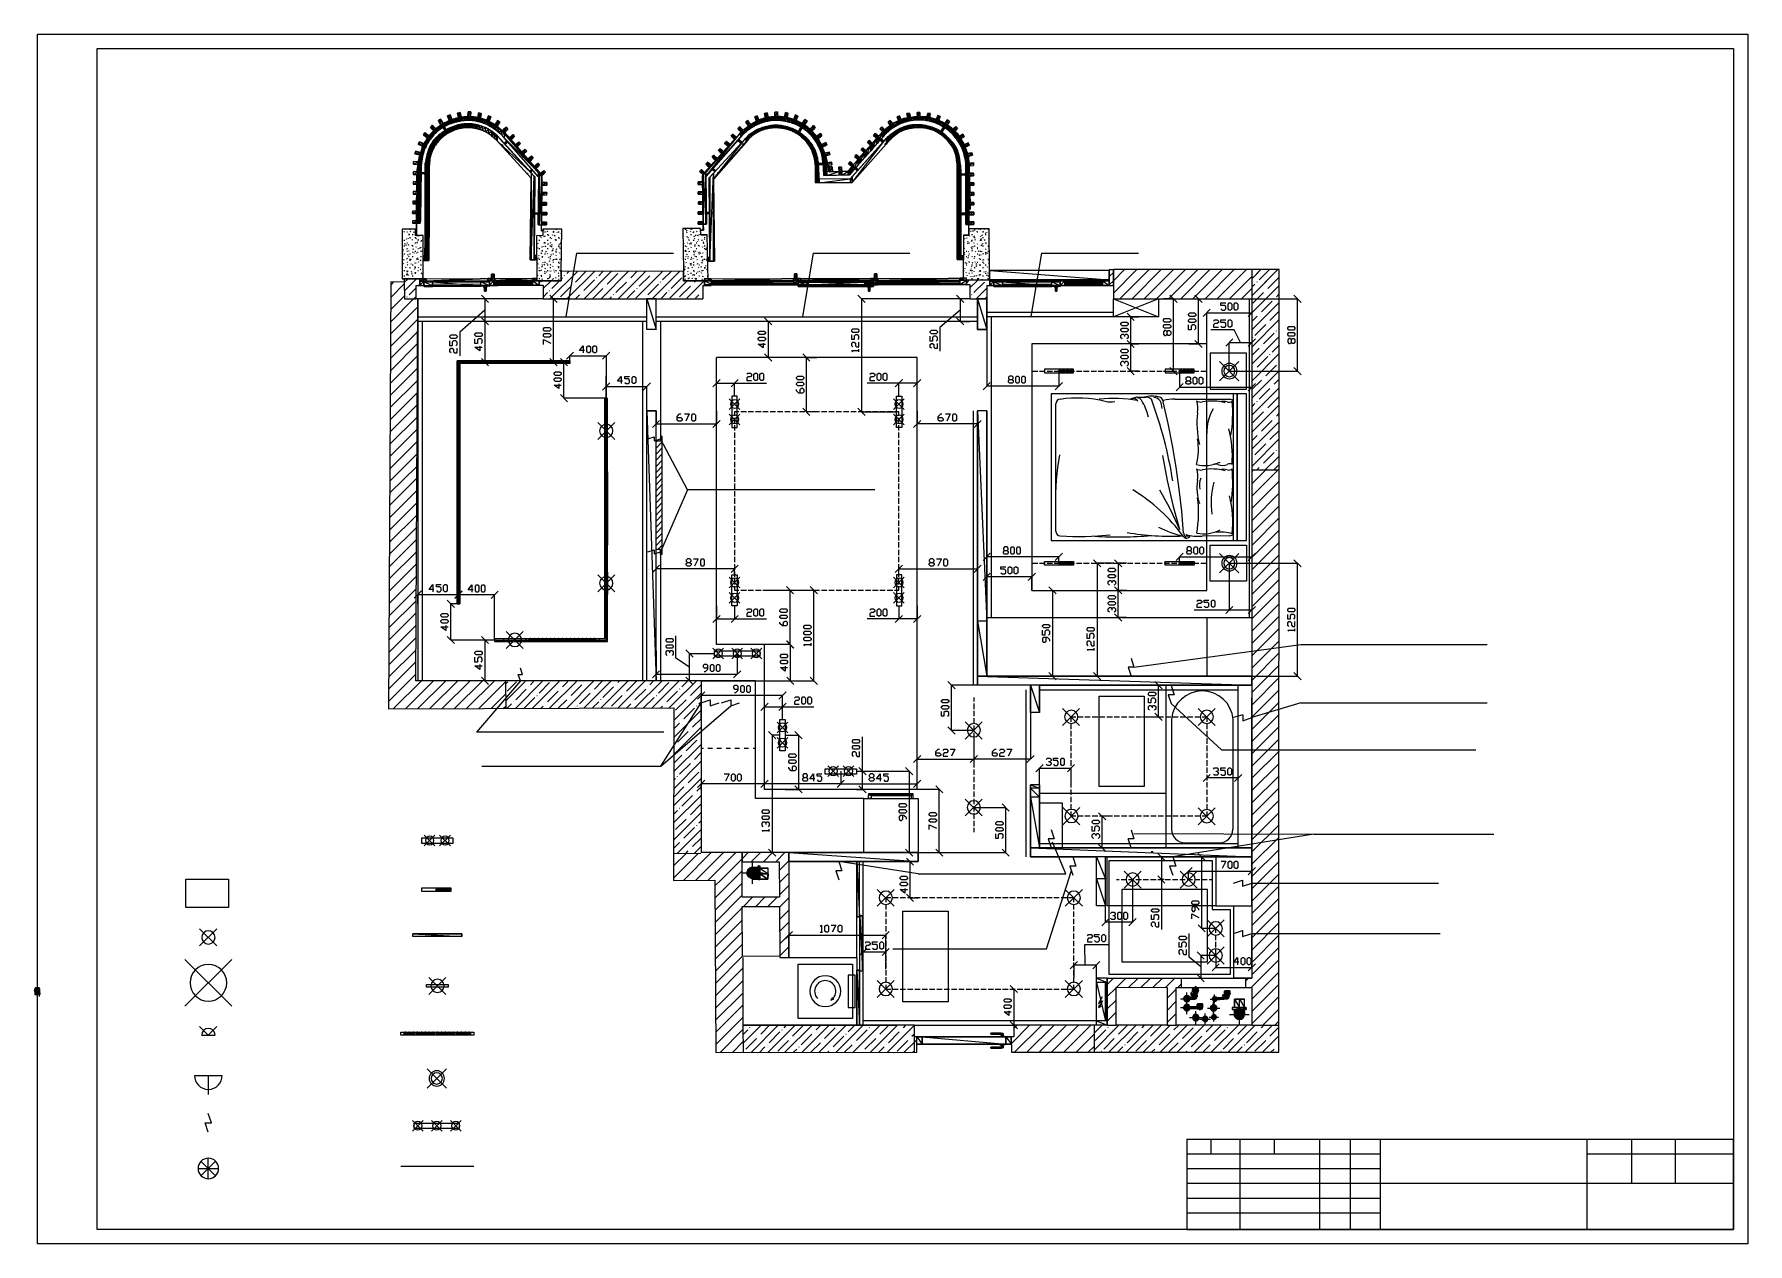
# Model space of a CAD drawing. Extents: x -3 to 1587, y 0 to 1122.
import ezdxf

# ---------------------------------------------------------------- set-up
doc = ezdxf.new("R2010")
doc.units = 0
doc.layers.add('Page_1', color=7, linetype='CONTINUOUS')

msp = doc.modelspace()

# ---------------------------------------------------------------- linework, layer by layer
at = {"layer": 'Page_1', "color": 7}
for points in [[(0, 1122.2367), (1587.2, 1122.2367), (1587.2, -0.0033), (0, -0.0033)], [(55.36, 1108.9567), (1573.92, 1108.9567), (1573.92, 13.2767), (55.36, 13.2767)], [(389.92, 1049.1167), (390.72, 1044.9567), (393.12, 1045.4367), (392.32, 1049.5967)], [(399.68, 1050.3967), (399.52, 1046.0767), (401.92, 1046.0767), (402.08, 1050.2367)], [(686.72, 1050.2367), (684.32, 1050.0767), (684.48, 1045.9167), (686.88, 1045.9167)], [(696.48, 1049.1167), (694.08, 1049.5967), (693.28, 1045.4367), (695.68, 1044.9567)], [(819.04, 1049.7567), (816.48, 1049.7567), (816.64, 1045.5967), (819.04, 1045.5967)], [(364.64, 1035.9967), (367.52, 1032.9567), (369.28, 1034.7167), (366.4, 1037.7567)], [(372.16, 1042.0767), (374.4, 1038.3967), (376.48, 1039.8367), (374.08, 1043.3567)], [(380.64, 1046.5567), (382.24, 1042.5567), (384.48, 1043.3567), (383.04, 1047.3567)], [(409.44, 1049.2767), (408.64, 1045.1167), (411.04, 1044.6367), (411.84, 1048.7967)], [(418.56, 1046.5567), (416.96, 1042.5567), (419.2, 1041.5967), (420.8, 1045.5967)], [(427.04, 1042.0767), (424.8, 1038.5567), (426.88, 1037.1167), (429.12, 1040.6367)], [(434.72, 1036.1567), (431.84, 1032.9567), (433.6, 1031.3567), (436.48, 1034.3967)], [(651.68, 1036.4767), (649.92, 1034.7167), (652.8, 1031.6767), (654.56, 1033.4367)], [(659.36, 1042.2367), (657.28, 1040.9567), (659.68, 1037.4367), (661.76, 1038.7167)], [(668, 1046.5567), (665.76, 1045.5967), (667.2, 1041.7567), (669.6, 1042.5567)], [(677.28, 1049.2767), (674.88, 1048.7967), (675.68, 1044.6367), (678.08, 1045.1167)], [(701.76, 1043.0367)], [(705.76, 1046.3967), (703.36, 1047.3567), (701.92, 1043.3567), (704.16, 1042.3967)], [(714.4, 1041.7567), (712.32, 1043.1967), (709.92, 1039.6767), (712, 1038.2367)], [(721.76, 1035.6767), (720.16, 1037.4367), (717.12, 1034.3967), (718.88, 1032.6367)], [(783.68, 1036.3167), (781.92, 1034.5567), (784.96, 1031.5167), (786.72, 1033.2767)], [(791.36, 1042.2367), (789.44, 1040.7967), (791.84, 1037.2767), (793.92, 1038.7167)], [(800, 1046.5567), (797.76, 1045.5967), (799.36, 1041.5967), (801.6, 1042.7167)], [(809.28, 1049.1167), (806.88, 1048.6367), (807.84, 1044.4767), (810.24, 1044.9567)], [(828.64, 1048.6367), (826.24, 1049.1167), (825.44, 1044.9567), (827.84, 1044.4767)], [(837.92, 1045.9167), (835.52, 1046.7167), (833.92, 1042.8767), (836.32, 1041.9167)], [(846.4, 1041.4367), (844.32, 1042.7167), (842.08, 1039.0367), (844.16, 1037.7567)], [(853.92, 1035.1967), (852.16, 1036.7967), (849.12, 1033.7567), (851.04, 1031.9967)], [(353.44, 1020.3167), (357.44, 1018.5567), (358.4, 1020.7967), (354.56, 1022.5567)], [(358.24, 1028.9567), (361.6, 1026.2367), (363.04, 1028.3167), (359.68, 1030.8767)], [(441.12, 1029.1167), (437.92, 1026.2367), (439.68, 1024.4767), (442.72, 1027.3567)], [(446.72, 1022.5567), (443.52, 1019.6767), (445.12, 1017.9167), (448.32, 1020.7967)], [(639.36, 1023.1967), (637.76, 1021.2767), (640.96, 1018.3967), (642.56, 1020.3167)], [(645.28, 1029.5967), (643.68, 1027.8367), (646.72, 1024.9567), (648.48, 1026.7167)], [(728, 1028.1567), (726.56, 1030.2367), (723.2, 1027.6767), (724.64, 1025.5967)], [(732.64, 1019.5167), (731.68, 1021.7567), (727.84, 1019.9967), (728.8, 1017.7567)], [(771.84, 1023.6767), (770.24, 1021.7567), (773.44, 1019.0367), (775.04, 1020.7967)], [(777.6, 1030.2367), (776, 1028.3167), (779.2, 1025.5967), (780.8, 1027.5167)], [(860, 1027.5167), (858.72, 1029.5967), (855.2, 1027.1967), (856.48, 1025.2767)], [(864.8, 1019.1967), (863.68, 1021.4367), (859.84, 1019.6767), (860.96, 1017.4367)], [(348.96, 1001.7567), (353.12, 1001.2767), (353.44, 1003.8367), (349.12, 1004.3167)], [(350.4, 1011.3567), (354.56, 1010.2367), (355.04, 1012.6367), (351.04, 1013.7567)], [(452.48, 1015.6767), (449.44, 1012.9567), (451.04, 1011.0367), (454.08, 1013.9167)], [(458.4, 1009.1167), (455.2, 1006.2367), (456.96, 1004.4767), (460, 1007.1967)], [(464.32, 1002.5567), (461.12, 999.6767), (462.88, 997.9167), (465.92, 1000.7967)], [(621.92, 1003.5167), (620.16, 1001.5967), (623.36, 998.8767), (625.12, 1000.6367)], [(627.68, 1009.9167), (626.08, 1008.1567), (629.12, 1005.2767), (630.88, 1007.1967)], [(633.6, 1016.3167), (632, 1014.5567), (635.04, 1011.8367), (636.64, 1013.5967)], [(735.52, 1010.7167), (734.88, 1012.9567), (730.72, 1011.9967), (731.36, 1009.5967)], [(737.12, 1001.1167), (736.8, 1003.5167), (732.64, 1003.0367), (732.96, 1000.6367)], [(754.24, 1003.9967), (752.64, 1002.0767), (755.84, 999.3567), (757.44, 1001.1167)], [(760.16, 1010.5567), (758.56, 1008.6367), (761.76, 1005.9167), (763.36, 1007.8367)], [(765.92, 1016.9567), (764.32, 1015.0367), (767.52, 1012.3167), (769.12, 1014.2367)], [(867.68, 1009.9167), (867.04, 1012.3167), (862.88, 1011.5167), (863.52, 1008.9567)], [(868.8, 1000.4767), (868.64, 1002.8767), (864.32, 1002.5567), (864.64, 1000.1567)], [(348.8, 992.1567), (353.12, 992.1567), (353.12, 994.5567), (348.8, 994.5567)], [(469.92, 995.8367), (466.88, 993.1167), (468.48, 991.3567), (471.52, 994.2367)], [(616.16, 996.7967), (614.4, 994.8767), (617.6, 991.9967), (619.2, 993.9167)], [(737.6, 999.1967), (735.04, 999.1967), (735.2, 994.8767), (737.76, 995.0367)], [(746.24, 999.0367), (743.84, 998.8767), (744, 994.7167), (746.4, 994.7167)], [(868.8, 991.0367), (868.8, 993.4367), (864.48, 993.4367), (864.48, 991.0367)], [(348.64, 973.9167), (352.96, 973.9167), (352.96, 976.3167), (348.64, 976.3167)], [(348.8, 983.0367), (352.96, 983.0367), (352.96, 985.4367), (348.8, 985.4367)], [(472.64, 984.6367), (468.48, 984.6367), (468.48, 982.2367), (472.64, 982.2367)], [(472.64, 975.5167), (468.48, 975.5167), (468.48, 973.1167), (472.48, 972.9567)], [(613.12, 985.2767), (613.12, 982.8767), (617.44, 982.8767), (617.28, 985.2767)], [(613.28, 976.1567), (613.28, 973.7567), (617.44, 973.7567), (617.44, 976.1567)], [(868.96, 972.9567), (868.96, 975.3567), (864.64, 975.3567), (864.64, 972.9567)], [(868.96, 982.0767), (868.96, 984.4767), (864.8, 984.4767), (864.8, 982.0767)], [(348.16, 955.8367), (352.48, 955.8367), (352.48, 958.2367), (348.16, 958.2367)], [(348.32, 964.9567), (352.64, 964.9567), (352.64, 967.3567), (348.32, 967.3567)], [(472.64, 956.9567), (468.32, 956.9567), (468.32, 954.5567), (472.64, 954.5567)], [(472.32, 966.0767), (468.48, 966.0767), (468.48, 963.6767), (472.32, 963.6767)], [(613.12, 957.5967), (613.12, 955.1967), (617.28, 955.1967), (617.28, 957.7567)], [(613.44, 966.8767), (613.44, 964.4767), (617.44, 964.4767), (617.44, 966.8767)], [(868.96, 963.8367), (868.96, 966.2367), (864.64, 966.2367), (864.64, 963.8367)], [(868.96, 954.7167), (868.96, 957.1167), (864.64, 957.1167), (864.64, 954.7167)], [(357.92, 935.5167), (350.72, 935.5167), (350.72, 941.4367), (338.4, 941.4367), (338.4, 895.3567), (340.48, 895.3567), (355.04, 895.3567), (357.92, 895.3567)], [(348, 946.8767), (352.32, 946.8767), (352.32, 949.2767), (348, 949.2767)], [(469.12, 935.5167), (463.2, 935.3567), (463.36, 893.5967), (465.76, 893.5967), (485.92, 893.5967), (486.08, 902.2367), (486.72, 941.4367), (469.12, 941.4367)], [(472.48, 947.8367), (468.16, 947.8367), (468.16, 945.2767), (472.48, 945.2767)], [(621.44, 935.9967), (615.52, 935.9967), (615.36, 941.9167), (598.88, 941.9167), (599.52, 902.5567), (599.68, 893.4367), (619.04, 893.5967), (622.4, 893.5967)], [(613.12, 948.3167), (613.12, 945.9167), (617.44, 945.9167), (617.44, 948.3167)], [(859.52, 935.6767), (859.2, 894.0767), (862.08, 894.0767), (883.52, 894.2367), (883.52, 903.1967), (883.2, 941.5967), (864.32, 941.5967), (864.32, 935.6767)], [(868.96, 945.5967), (868.96, 948.1567), (864.8, 948.1567), (864.8, 945.5967)], [(864.32, 936.7967)], [(360.64, 895.3567), (355.04, 895.3567), (355.04, 893.2767), (360.64, 893.2767)], [(358.72, 893.2767), (355.04, 893.2767), (355.04, 889.1167), (358.72, 889.1167)], [(366.72, 888.3167), (366.72, 892.4767), (358.72, 892.4767), (358.88, 888.3167)], [(411.52, 888.4767), (411.52, 892.6367), (419.52, 892.6367), (419.52, 888.4767)], [(424.64, 895.5167), (418.08, 895.5167), (418.08, 893.4367), (424.64, 893.4367)], [(423.68, 893.4367), (419.52, 893.4367), (419.52, 889.2767), (423.68, 889.2767)], [(424, 899.6767), (421.44, 899.6767), (421.44, 895.5167), (424, 895.5167)], [(459.52, 892.3167), (423.68, 892.1567), (423.68, 890.5567), (459.52, 890.5567)], [(463.36, 895.5167), (459.52, 895.5167), (459.52, 893.5967), (463.36, 893.5967)], [(465.76, 893.5967), (459.52, 893.5967), (459.52, 889.4367), (465.76, 889.4367)], [(625.28, 895.3567), (619.04, 895.3567), (619.04, 893.5967), (625.28, 893.5967)], [(619.04, 889.2767), (625.28, 889.2767), (625.28, 893.5967), (619.04, 893.5967)], [(625.28, 890.5567), (701.92, 890.8767), (701.92, 892.4767), (625.28, 892.3167)], [(708.16, 895.5167), (701.76, 895.5167), (701.76, 893.7567), (708.32, 893.7567)], [(701.92, 889.5967), (706.08, 889.5967), (706.08, 893.7567), (701.76, 893.7567)], [(704.8, 895.5167), (704.8, 899.8367), (702.72, 899.8367), (702.72, 895.5167)], [(780, 895.6767), (773.28, 895.6767), (773.28, 893.9167), (780, 893.9167)], [(775.84, 889.7567), (780, 889.7567), (780, 893.9167), (775.84, 893.9167)], [(779.04, 899.9967), (776.96, 899.9967), (776.96, 895.6767), (779.04, 895.6767)], [(780, 891.0367), (856.16, 891.1967), (856.16, 892.7967), (780, 892.6367)], [(862.08, 895.8367), (856.16, 895.8367), (856.16, 894.0767), (862.08, 894.0767)], [(856.16, 889.9167), (862.08, 889.9167), (862.08, 894.0767), (856.16, 894.0767)], [(887.68, 893.2767), (883.84, 893.2767), (883.84, 889.1167), (887.68, 889.1167)], [(895.68, 888.3167), (895.68, 892.4767), (887.68, 892.4767), (887.68, 888.1567)], [(941.28, 888.3167), (941.28, 892.4767), (949.28, 892.6367), (949.28, 888.3167)], [(953.44, 893.4367), (949.28, 893.4367), (949.28, 889.2767), (953.44, 889.2767)], [(988.48, 892.3167), (953.44, 892.1567), (953.44, 890.5567), (988.48, 890.5567)], [(994.72, 893.4367), (988.48, 893.4367), (988.48, 889.2767), (994.72, 889.2767)], [(416.8, 887.3567), (414.24, 887.3567), (414.24, 888.4767), (416.8, 888.4767)], [(773.12, 887.1967), (770.56, 887.1967), (770.56, 888.3167), (773.12, 888.3167)], [(946.72, 887.1967), (944.16, 887.1967), (944.16, 888.3167), (946.72, 888.3167)], [(998.56, 876.7967), (1040.48, 876.7967), (1040.48, 859.9967), (998.56, 859.9967)], [(922.88, 606.2367), (1085.12, 606.2367), (1085.12, 834.8767), (922.88, 834.8767)], [(934.56, 807.9967), (961.44, 807.9967), (961.44, 811.3567), (934.56, 811.3567)], [(1046.56, 807.9967), (1073.44, 807.9967), (1073.44, 811.3567), (1046.56, 811.3567)], [(644.48, 786.3967), (644.48, 757.4367), (649.44, 757.4367), (649.44, 786.3967)], [(802.08, 786.3967), (802.08, 757.4367), (797.12, 757.4367), (797.12, 786.3967)], [(529.12, 743.9967), (529.12, 764.3167), (526.56, 764.3167), (526.56, 743.9967)], [(529.12, 716.3167), (529.12, 648.1567), (526.56, 648.1567), (526.56, 716.3167)], [(529.12, 623.0367), (529.12, 602.5567), (526.56, 602.5567), (526.56, 623.0367)], [(644.48, 591.8367), (644.48, 620.7967), (649.44, 620.7967), (649.44, 591.8367)], [(802.08, 591.8367), (802.08, 620.7967), (797.12, 620.7967), (797.12, 591.8367)], [(934.56, 633.1167), (961.44, 633.1167), (961.44, 629.7567), (934.56, 629.7567)], [(1046.56, 633.1167), (1073.44, 633.1167), (1073.44, 629.7567), (1046.56, 629.7567)], [(432.8, 561.4367), (453.28, 561.4367), (453.28, 558.8767), (432.8, 558.8767)], [(453.28, 561.4367), (521.28, 561.4367), (521.28, 558.8767), (453.28, 558.8767)], [(628.48, 550.0767), (670.4, 550.0767), (670.4, 545.1167), (628.48, 545.1167)], [(688.96, 457.4367), (688.96, 486.3967), (693.92, 486.3967), (693.92, 457.4367)], [(731.04, 440.7967), (760, 440.7967), (760, 435.8367), (731.04, 435.8367)], [(356.64, 376.6367), (385.6, 376.6367), (385.6, 371.5167), (356.64, 371.5167)], [(670.4, 350.5567), (670.4, 337.5967), (669.12, 337.5967), (668.96, 350.5567)], [(762.88, 303.3567), (762.88, 354.5567), (760.32, 354.5567), (760.32, 303.3567)], [(356.64, 330.0767), (383.52, 330.0767), (383.52, 326.7167), (356.64, 326.7167)], [(765.76, 304.1567), (765.76, 252.9567), (763.36, 252.9567), (763.36, 304.1567)], [(1110.24, 313.5967), (1127.04, 313.5967), (1127.04, 246.3967), (1110.24, 246.3967)], [(348.32, 287.5167), (393.92, 287.5167), (393.92, 284.9567), (348.32, 284.9567)], [(360.96, 240.4767), (381.28, 240.4767), (381.28, 237.9167), (360.96, 237.9167)], [(762.88, 253.9167), (762.88, 202.7167), (760.32, 202.7167), (760.32, 253.9167)], [(1073.28, 230.8767), (1072.8, 230.8767), (1072.8, 230.8767), (1073.28, 230.8767), (1072.8, 230.8767), (1073.12, 230.0767)], [(1072.8, 230.8767), (1073.12, 230.0767), (1072.8, 230.0767)], [(1072.8, 230.0767), (1073.12, 230.0767), (1073.12, 230.0767)], [(1073.12, 230.0767), (1072.8, 230.0767), (1072.96, 229.9167)], [(1072.8, 230.0767), (1072.96, 229.9167), (1072.8, 229.9167)], [(1072.8, 230.0767), (1073.12, 230.0767), (1073.12, 230.0767)], [(1073.12, 230.0767), (1073.12, 230.0767), (1073.12, 230.0767), (1073.12, 230.0767), (1072.8, 230.0767)], [(1072.96, 229.9167), (1072.8, 229.9167), (1072.96, 229.7567)], [(1072.8, 229.9167), (1072.96, 229.7567), (1072.8, 229.7567)], [(1072.8, 229.7567), (1072.8, 229.7567)], [(1072.96, 229.7567), (1072.8, 229.7567)], [(1072.8, 229.7567), (1072.96, 229.7567), (1072.96, 229.7567), (1072.8, 229.7567), (1072.8, 229.7567), (1072.8, 229.7567), (1072.8, 229.7567), (1072.8, 229.7567), (1072.96, 229.7567), (1072.96, 229.7567)], [(1072.96, 229.7567), (1072.96, 229.7567), (1072.8, 229.7567)], [(1072.8, 229.7567), (1072.96, 229.7567), (1072.96, 229.7567)], [(1072.96, 229.7567), (1072.96, 229.7567), (1072.96, 229.7567), (1072.96, 229.7567), (1072.8, 229.7567)], [(1073.12, 229.7567), (1073.12, 229.7567), (1072.96, 229.7567), (1073.12, 229.7567), (1072.96, 229.7567), (1073.12, 230.2367)], [(1072.96, 229.7567), (1073.12, 229.7567), (1073.12, 229.7567)], [(1073.12, 229.4367), (1073.12, 229.4367), (1072.96, 229.7567), (1073.12, 229.4367), (1072.96, 229.7567), (1073.12, 229.7567)], [(1072.96, 229.7567)], [(1073.28, 231.6767), (1073.28, 231.1967), (1073.12, 231.1967)], [(1073.12, 231.1967), (1073.28, 231.1967), (1073.28, 231.1967)], [(1073.28, 231.1967), (1073.28, 231.1967), (1073.12, 231.1967), (1073.28, 231.1967), (1073.12, 231.1967), (1073.12, 230.8767)], [(1073.12, 231.1967), (1073.12, 230.8767), (1073.12, 230.8767)], [(1073.28, 230.8767), (1073.28, 230.8767), (1073.12, 230.8767), (1073.28, 230.8767), (1073.12, 230.8767), (1073.28, 231.0367)], [(1073.12, 230.8767), (1073.12, 230.8767)], [(1073.28, 230.8767), (1073.44, 230.7167), (1073.12, 230.7167)], [(1073.6, 230.8767), (1073.44, 230.8767), (1073.12, 230.2367)], [(1073.44, 230.8767), (1073.12, 230.2367), (1073.12, 230.2367)], [(1073.44, 230.7167), (1073.12, 230.7167), (1073.28, 230.5567)], [(1073.12, 230.7167), (1073.28, 230.5567), (1073.12, 230.5567)], [(1073.44, 230.7167), (1073.28, 230.2367), (1073.12, 230.2367)], [(1073.12, 230.5567), (1073.28, 230.5567), (1073.12, 230.3967)], [(1073.44, 230.5567), (1073.28, 230.2367), (1073.12, 230.2367)], [(1073.12, 230.5567)], [(1073.28, 229.9167), (1073.28, 229.9167), (1073.44, 230.3967), (1073.28, 229.9167), (1073.44, 230.3967), (1073.6, 230.3967), (1073.28, 229.9167), (1073.12, 229.9167), (1073.12, 229.9167), (1073.28, 229.9167), (1073.28, 229.9167)], [(1073.12, 230.2367), (1073.12, 230.2367)], [(1073.28, 230.2367), (1073.12, 230.2367)], [(1073.12, 230.2367), (1073.28, 230.2367), (1073.28, 230.2367)], [(1073.12, 230.2367), (1073.28, 230.2367), (1073.12, 229.7567)], [(1073.28, 230.2367), (1073.12, 230.2367), (1073.28, 229.9167)], [(1073.12, 230.2367), (1073.28, 229.9167), (1073.12, 229.9167)], [(1073.12, 229.7567), (1073.12, 229.5967), (1073.12, 229.5967), (1073.12, 229.7567), (1073.12, 229.7567), (1073.12, 229.9167), (1073.12, 229.7567), (1073.12, 229.9167), (1073.28, 229.9167)], [(1073.28, 229.9167), (1073.12, 229.9167), (1073.12, 229.4367)], [(1073.12, 229.9167), (1073.12, 229.4367), (1073.12, 229.4367)], [(1073.76, 229.4367), (1073.76, 229.4367), (1073.12, 229.4367), (1073.76, 229.4367), (1073.12, 229.4367), (1073.28, 229.7567)], [(1073.76, 229.4367), (1073.12, 229.4367), (1073.12, 229.4367)], [(1073.76, 229.4367), (1073.12, 229.4367), (1073.76, 228.7967)], [(1073.12, 229.4367), (1073.76, 228.7967), (1073.28, 228.7967)], [(1073.12, 229.4367), (1073.12, 228.9567), (1073.12, 228.9567)], [(1073.12, 228.9567), (1073.12, 228.9567), (1073.12, 229.4367), (1073.12, 228.9567), (1073.12, 228.9567), (1073.12, 228.9567), (1073.12, 228.9567), (1073.12, 228.9567), (1073.12, 228.9567)], [(1073.12, 229.4367), (1073.12, 229.4367)], [(1073.12, 229.4367), (1073.12, 229.4367), (1073.12, 229.4367), (1073.12, 229.4367)], [(1073.12, 229.4367), (1073.28, 228.9567), (1073.28, 228.9567)], [(1073.28, 228.9567), (1073.28, 228.9567), (1073.12, 229.4367)], [(1073.12, 229.4367), (1073.12, 229.4367)], [(1073.44, 231.9967), (1073.6, 231.6767), (1073.28, 231.6767)], [(1073.6, 231.6767), (1073.28, 231.6767)], [(1073.28, 231.6767), (1073.6, 231.6767), (1073.6, 231.6767)], [(1073.6, 231.6767), (1073.28, 231.6767), (1073.28, 231.1967)], [(1073.28, 231.1967), (1073.28, 231.1967), (1073.6, 231.6767), (1073.28, 231.1967), (1073.6, 231.6767), (1073.76, 231.6767), (1073.28, 231.1967), (1073.28, 231.0367), (1073.28, 231.0367)], [(1073.44, 231.3567), (1074.08, 231.1967), (1073.28, 231.1967)], [(1073.28, 231.0367), (1073.28, 231.0367), (1073.28, 231.1967)], [(1074.08, 231.1967), (1073.28, 231.1967), (1073.76, 231.0367)], [(1073.28, 231.1967), (1073.76, 231.0367), (1073.28, 231.0367)], [(1073.28, 231.0367), (1073.28, 230.8767), (1073.28, 230.8767)], [(1073.76, 231.0367), (1073.28, 231.0367), (1073.6, 230.8767)], [(1073.28, 231.0367), (1073.6, 230.8767), (1073.28, 230.8767)], [(1073.6, 230.8767), (1073.28, 230.8767)], [(1073.28, 230.8767), (1073.6, 230.8767), (1073.6, 230.8767)], [(1073.6, 230.8767), (1073.28, 230.8767), (1073.44, 230.7167)], [(1073.6, 230.7167), (1073.44, 230.7167), (1073.28, 230.2367)], [(1073.6, 230.5567), (1073.44, 230.5567), (1073.28, 230.2367)], [(1073.44, 230.0767), (1074.08, 230.0767), (1073.28, 230.0767)], [(1074.08, 230.0767), (1073.28, 230.0767), (1073.92, 229.9167)], [(1073.28, 230.0767), (1073.92, 229.9167), (1073.28, 229.9167)], [(1073.28, 229.9167), (1073.92, 229.9167), (1073.92, 229.9167)], [(1073.92, 229.9167), (1073.92, 229.9167), (1073.28, 229.9167), (1073.92, 229.9167), (1073.28, 229.9167), (1073.76, 229.7567)], [(1073.28, 229.9167), (1073.76, 229.7567), (1073.28, 229.7567)], [(1073.28, 229.7567), (1073.76, 229.7567), (1073.76, 229.4367)], [(1073.28, 228.9567), (1073.28, 228.7967), (1073.28, 228.7967)], [(1073.28, 228.7967), (1073.28, 228.7967), (1073.28, 228.9567), (1073.28, 228.7967), (1073.44, 228.6367), (1073.44, 228.6367)], [(1073.76, 228.7967), (1073.28, 228.7967), (1073.44, 228.7967)], [(1073.28, 228.7967), (1073.76, 228.7967), (1073.76, 228.7967)], [(1073.44, 228.6367), (1073.44, 228.6367), (1073.28, 228.7967), (1073.44, 228.6367), (1073.44, 228.6367), (1073.44, 228.6367), (1073.44, 228.6367), (1073.44, 228.6367), (1073.44, 228.6367)], [(1073.6, 232.1567), (1074.08, 231.9967), (1073.44, 231.9967)], [(1074.08, 231.9967), (1073.44, 231.9967), (1073.6, 231.6767)], [(1073.6, 231.5167), (1075.84, 231.3567), (1073.44, 231.3567)], [(1074.56, 231.3567), (1073.44, 231.3567), (1074.08, 231.1967)], [(1073.92, 231.0367), (1073.6, 230.8767), (1073.44, 230.8767)], [(1073.92, 231.0367), (1073.6, 230.7167), (1073.44, 230.7167)], [(1073.6, 230.8767), (1073.44, 230.8767)], [(1073.44, 230.8767), (1073.6, 230.8767), (1073.6, 230.8767)], [(1073.6, 230.7167), (1073.44, 230.7167)], [(1073.44, 230.7167), (1073.6, 230.7167), (1073.6, 230.7167)], [(1073.6, 230.7167), (1073.6, 230.5567), (1073.44, 230.5567)], [(1073.6, 230.3967), (1075.68, 230.2367), (1073.44, 230.2367)], [(1073.6, 230.3967), (1073.44, 230.3967), (1073.44, 230.3967), (1073.6, 230.3967), (1073.76, 230.3967), (1073.76, 230.3967)], [(1074.56, 230.2367), (1075.68, 230.2367), (1074.72, 230.2367), (1074.56, 230.2367), (1073.44, 230.2367), (1074.24, 230.0767)], [(1073.44, 230.2367), (1074.24, 230.0767), (1073.44, 230.0767)], [(1074.24, 230.0767), (1073.44, 230.0767), (1074.08, 230.0767)], [(1073.76, 228.7967), (1073.44, 228.7967), (1073.6, 228.6367)], [(1073.44, 228.7967), (1073.6, 228.6367), (1073.44, 228.6367)], [(1073.6, 228.6367), (1073.44, 228.6367)], [(1073.44, 228.6367), (1073.6, 228.6367), (1073.6, 228.6367)], [(1073.6, 228.6367), (1073.6, 228.6367), (1073.44, 228.6367)], [(1073.92, 232.4767), (1075.68, 232.1567), (1073.6, 232.1567)], [(1075.68, 232.1567), (1073.6, 232.1567)], [(1073.6, 232.1567), (1075.68, 232.1567), (1075.68, 232.1567)], [(1075.68, 232.1567), (1075.68, 232.1567), (1073.6, 232.1567), (1075.68, 232.1567), (1073.6, 232.1567)], [(1074.72, 232.1567), (1073.6, 232.1567), (1074.08, 231.9967)], [(1073.92, 231.9967), (1073.76, 231.6767), (1073.6, 231.6767)], [(1073.92, 231.8367), (1073.6, 231.6767), (1073.76, 231.6767)], [(1073.92, 231.8367), (1075.68, 231.5167), (1073.6, 231.5167)], [(1073.76, 231.6767), (1073.6, 231.6767)], [(1073.6, 231.6767), (1073.76, 231.6767), (1073.76, 231.6767)], [(1073.6, 231.6767), (1073.76, 231.6767), (1073.6, 231.5167)], [(1075.68, 231.5167), (1073.6, 231.5167)], [(1073.6, 231.5167), (1075.68, 231.5167), (1075.68, 231.5167)], [(1075.68, 231.5167), (1073.6, 231.5167), (1075.84, 231.3567)], [(1074.08, 231.0367), (1073.92, 231.0367), (1073.6, 230.8767)], [(1074.08, 231.0367), (1073.92, 231.0367), (1073.6, 230.7167)], [(1073.76, 230.8767), (1074.08, 230.7167), (1073.6, 230.7167)], [(1073.92, 230.7167), (1075.52, 230.3967), (1073.6, 230.3967)], [(1073.92, 230.7167), (1073.92, 230.7167), (1073.6, 230.7167), (1073.92, 230.7167), (1073.6, 230.7167), (1074.08, 230.7167), (1073.92, 230.7167), (1073.6, 230.7167), (1073.6, 230.5567)], [(1073.92, 230.7167), (1073.76, 230.3967), (1073.6, 230.3967)], [(1075.68, 230.3967), (1075.68, 230.3967), (1073.6, 230.3967), (1075.68, 230.3967), (1073.6, 230.3967), (1075.52, 230.3967), (1075.68, 230.3967), (1073.6, 230.3967), (1075.68, 230.2367)], [(1074.08, 231.9967), (1073.92, 231.9967), (1073.76, 231.6767)], [(1073.92, 231.8367), (1074.08, 231.8367), (1073.76, 231.6767)], [(1073.92, 231.0367), (1075.36, 230.8767), (1073.76, 230.8767)], [(1074.72, 230.8767), (1073.76, 230.8767), (1074.08, 230.7167)], [(1074.08, 230.7167), (1073.92, 230.7167), (1073.76, 230.3967)], [(1075.2, 232.4767), (1074.24, 232.4767), (1073.92, 232.4767)], [(1075.2, 232.4767), (1073.92, 232.4767), (1075.68, 232.1567)], [(1074.24, 231.9967), (1074.4, 231.9967), (1073.92, 231.9967)], [(1074.08, 231.9967), (1074.08, 231.9967), (1073.92, 231.9967), (1074.08, 231.9967), (1073.92, 231.9967), (1074.4, 231.9967)], [(1074.08, 231.8367), (1073.92, 231.8367), (1073.92, 231.8367), (1074.08, 231.8367), (1074.4, 231.8367), (1074.4, 231.8367)], [(1075.2, 231.8367), (1074.24, 231.8367), (1073.92, 231.8367)], [(1075.2, 231.8367), (1073.92, 231.8367), (1075.68, 231.5167)], [(1074.08, 231.1967), (1074.4, 231.1967), (1073.92, 231.1967)], [(1074.4, 231.1967), (1073.92, 231.1967), (1074.08, 231.0367)], [(1073.92, 231.1967), (1074.08, 231.0367), (1073.92, 231.0367)], [(1074.24, 231.0367), (1073.92, 231.0367), (1073.92, 231.0367), (1074.24, 231.0367), (1074.56, 231.0367), (1074.56, 231.0367)], [(1074.08, 231.0367), (1074.08, 231.0367), (1073.92, 231.0367), (1074.08, 231.0367), (1073.92, 231.0367), (1074.24, 231.0367)], [(1075.2, 231.0367), (1074.08, 231.0367), (1073.92, 231.0367)], [(1075.2, 231.0367), (1073.92, 231.0367), (1075.36, 230.8767)], [(1074.24, 230.7167), (1075.2, 230.7167), (1073.92, 230.7167)], [(1075.2, 230.7167), (1073.92, 230.7167), (1075.52, 230.3967)], [(1074.08, 230.7167), (1074.56, 230.7167), (1073.92, 230.7167), (1074.08, 230.7167), (1074.08, 230.7167), (1073.92, 230.7167), (1074.08, 230.7167), (1073.92, 230.7167), (1074.56, 230.7167)], [(1074.24, 231.9967), (1074.4, 231.8367), (1074.08, 231.8367)], [(1074.56, 231.3567), (1075.2, 231.1967), (1074.08, 231.1967)], [(1074.56, 231.1967), (1075.2, 231.1967), (1074.72, 231.1967), (1074.56, 231.1967), (1074.08, 231.1967), (1074.4, 231.1967)], [(1074.56, 231.1967), (1075.2, 231.0367), (1074.08, 231.0367)], [(1074.08, 231.0367), (1075.2, 231.0367), (1075.2, 231.0367)], [(1074.56, 230.8767), (1075.04, 230.7167), (1074.08, 230.7167)], [(1075.2, 230.7167), (1075.2, 230.7167), (1074.08, 230.7167), (1075.2, 230.7167), (1074.08, 230.7167), (1075.04, 230.7167)], [(1074.72, 230.7167), (1074.08, 230.7167), (1074.56, 230.7167)], [(1074.56, 232.6367), (1075.2, 232.4767), (1074.24, 232.4767)], [(1074.24, 232.4767), (1075.2, 232.4767), (1075.2, 232.4767)], [(1074.56, 232.1567), (1075.2, 231.9967), (1074.24, 231.9967)], [(1075.2, 231.9967), (1074.24, 231.9967)], [(1074.24, 231.9967), (1075.2, 231.9967), (1075.2, 231.9967)], [(1074.72, 231.9967), (1074.24, 231.9967), (1074.4, 231.9967)], [(1074.56, 231.9967), (1075.04, 231.9967), (1074.24, 231.9967)], [(1074.72, 231.9967), (1075.2, 231.8367), (1074.72, 231.8367), (1074.72, 231.9967), (1074.24, 231.9967), (1074.4, 231.8367)], [(1074.56, 231.9967), (1075.2, 231.8367), (1074.24, 231.8367)], [(1074.24, 231.8367), (1075.2, 231.8367), (1075.2, 231.8367)], [(1074.56, 231.1967), (1075.04, 231.0367), (1074.24, 231.0367)], [(1074.56, 230.7167), (1075.04, 230.7167), (1074.24, 230.7167)], [(1075.04, 230.7167), (1074.24, 230.7167), (1075.2, 230.7167)], [(1075.84, 231.3567), (1074.56, 231.3567), (1076, 231.1967)], [(1074.56, 231.3567), (1076, 231.1967), (1075.2, 231.1967)], [(1075.2, 231.1967), (1074.56, 231.1967)], [(1075.04, 231.0367), (1074.56, 231.0367), (1075.2, 231.0367)], [(1074.56, 231.0367), (1075.2, 231.0367), (1074.72, 231.0367)], [(1075.68, 230.2367), (1074.56, 230.2367)], [(1075.68, 232.1567), (1074.72, 232.1567), (1075.84, 231.9967)], [(1074.72, 232.1567), (1075.84, 231.9967), (1075.2, 231.9967)], [(1075.2, 231.9967), (1074.72, 231.9967), (1075.36, 231.8367)], [(1074.72, 231.9967), (1075.36, 231.8367), (1075.2, 231.8367)], [(1075.04, 231.9967), (1074.72, 231.9967), (1075.2, 231.8367)], [(1075.36, 231.8367), (1075.2, 231.8367), (1074.72, 231.8367)], [(1075.2, 231.8367), (1074.72, 231.8367), (1075.36, 231.8367)], [(1075.2, 231.1967), (1074.72, 231.1967), (1075.36, 231.0367)], [(1074.72, 231.1967), (1075.36, 231.0367), (1075.2, 231.0367)], [(1075.36, 231.0367), (1075.2, 231.0367), (1074.72, 231.0367)], [(1075.2, 231.0367), (1074.72, 231.0367), (1075.36, 231.0367)], [(1075.36, 230.8767), (1074.72, 230.8767), (1075.52, 230.7167)], [(1074.72, 230.8767), (1075.52, 230.7167), (1075.2, 230.7167)], [(1075.36, 230.7167), (1075.2, 230.7167), (1074.72, 230.7167)], [(1075.2, 230.7167), (1074.72, 230.7167), (1075.36, 230.7167)], [(1075.68, 230.2367), (1074.72, 230.2367), (1075.84, 230.0767)], [(1074.72, 230.2367), (1075.84, 230.0767), (1074.88, 230.0767)], [(1075.84, 230.0767), (1074.88, 230.0767), (1075.04, 230.0767)], [(1074.88, 230.0767), (1075.84, 230.0767), (1075.84, 230.0767)], [(1075.84, 230.0767), (1075.04, 230.0767), (1075.84, 229.9167)], [(1075.04, 230.0767), (1075.84, 229.9167), (1075.2, 229.9167)], [(1075.84, 231.9967), (1075.2, 231.9967), (1076, 231.6767)], [(1075.2, 231.9967), (1076, 231.6767), (1075.52, 231.6767)], [(1075.36, 231.8367), (1075.2, 231.8367), (1075.68, 231.6767)], [(1075.2, 231.8367), (1075.68, 231.6767), (1075.52, 231.6767)], [(1075.36, 231.8367), (1075.2, 231.8367), (1075.52, 231.6767)], [(1075.2, 231.8367), (1075.52, 231.6767), (1075.36, 231.6767)], [(1076, 231.1967), (1075.2, 231.1967), (1076, 231.0367)], [(1075.2, 231.1967), (1076, 231.0367), (1075.36, 231.0367)], [(1075.36, 231.0367), (1075.2, 231.0367), (1075.68, 230.8767)], [(1075.2, 231.0367), (1075.68, 230.8767), (1075.52, 230.8767)], [(1075.36, 231.0367), (1075.2, 231.0367), (1075.68, 230.7167)], [(1075.2, 231.0367), (1075.68, 230.7167), (1075.52, 230.7167)], [(1075.68, 230.7167), (1075.68, 230.7167), (1075.2, 230.7167), (1075.68, 230.7167), (1075.2, 230.7167), (1075.52, 230.7167)], [(1075.68, 230.7167), (1075.2, 230.7167), (1075.84, 230.3967)], [(1075.2, 230.7167), (1075.84, 230.3967), (1075.68, 230.3967)], [(1075.36, 230.7167), (1075.2, 230.7167), (1075.68, 230.5567)], [(1075.2, 230.7167), (1075.68, 230.5567), (1075.36, 230.5567)], [(1075.2, 229.9167), (1075.84, 229.9167), (1075.84, 229.9167)], [(1075.84, 229.9167), (1075.84, 229.9167), (1075.2, 229.9167)], [(1075.84, 229.9167), (1075.2, 229.9167), (1076, 229.7567)], [(1075.2, 229.9167), (1076, 229.7567), (1075.36, 229.7567)], [(1075.68, 231.5167), (1075.68, 231.5167), (1075.36, 231.6767), (1075.68, 231.5167), (1075.36, 231.6767), (1075.52, 231.6767), (1075.68, 231.5167), (1075.84, 231.1967), (1075.84, 231.1967)], [(1076, 231.0367), (1075.36, 231.0367), (1076, 230.8767)], [(1075.36, 231.0367), (1076, 230.8767), (1075.68, 230.8767)], [(1075.68, 230.3967), (1075.68, 230.3967), (1075.36, 230.5567), (1075.68, 230.3967), (1075.36, 230.5567), (1075.68, 230.5567)], [(1076, 229.7567), (1075.36, 229.7567), (1076, 229.5967)], [(1075.36, 229.7567), (1076, 229.5967), (1075.36, 229.5967)], [(1076, 229.5967), (1075.36, 229.5967), (1076, 229.4367)], [(1075.36, 229.5967), (1076, 229.4367), (1075.36, 229.4367)], [(1076, 229.4367), (1075.36, 229.4367), (1075.36, 229.4367), (1076, 229.4367), (1075.36, 229.4367), (1075.84, 228.9567)], [(1075.36, 229.4367), (1075.84, 228.9567), (1075.36, 228.9567)], [(1075.36, 229.4367), (1076, 229.4367), (1076, 229.4367)], [(1076, 229.4367), (1076, 229.4367), (1075.84, 229.4367), (1076, 229.4367), (1075.84, 229.4367), (1075.36, 229.4367)], [(1075.84, 228.9567), (1075.36, 228.9567), (1075.68, 228.4767)], [(1075.36, 228.9567), (1075.68, 228.4767), (1075.36, 228.4767)], [(1075.68, 228.4767), (1075.36, 228.4767), (1075.52, 228.4767)], [(1075.36, 228.4767), (1075.68, 228.4767), (1075.68, 228.4767)], [(1076, 231.6767), (1075.52, 231.6767)], [(1075.52, 231.6767), (1076, 231.6767), (1075.68, 231.6767)], [(1075.68, 231.5167), (1075.68, 231.5167), (1075.52, 231.6767), (1075.68, 231.5167), (1075.52, 231.6767), (1075.68, 231.6767)], [(1075.68, 230.8767), (1075.52, 230.8767), (1075.84, 230.7167)], [(1075.52, 230.8767), (1075.84, 230.7167), (1075.68, 230.7167)], [(1075.84, 230.7167), (1075.68, 230.7167), (1075.52, 230.7167)], [(1075.68, 230.7167), (1075.52, 230.7167), (1075.84, 230.7167)], [(1075.84, 228.9567), (1075.68, 228.4767), (1075.52, 228.4767)], [(1075.68, 228.4767), (1075.52, 228.4767), (1075.52, 228.3167)], [(1075.52, 228.4767), (1075.52, 228.3167), (1075.52, 228.3167)], [(1075.68, 228.4767), (1075.52, 228.4767)], [(1075.52, 228.4767), (1075.68, 228.4767), (1075.68, 228.4767)], [(1075.68, 228.4767), (1075.52, 228.4767), (1075.52, 228.3167)], [(1075.52, 228.4767), (1075.52, 228.3167), (1075.52, 228.3167)], [(1075.52, 228.3167), (1075.52, 228.3167)], [(1075.52, 228.3167), (1075.52, 228.3167)], [(1076, 231.6767), (1075.68, 231.6767), (1076.16, 231.1967)], [(1075.68, 231.6767), (1076.16, 231.1967), (1076, 231.1967)], [(1076, 231.1967), (1075.68, 231.5167)], [(1075.68, 231.5167), (1076, 231.1967), (1075.84, 231.1967)], [(1075.84, 231.1967), (1075.84, 231.1967), (1075.68, 231.5167)], [(1076, 230.8767), (1075.68, 230.8767), (1076.16, 230.5567)], [(1075.68, 230.8767), (1076.16, 230.5567), (1075.84, 230.5567)], [(1076, 230.3967), (1076, 230.3967), (1075.68, 230.7167), (1076, 230.3967), (1075.68, 230.7167), (1075.84, 230.7167)], [(1075.84, 230.7167), (1075.68, 230.7167), (1076.16, 230.2367)], [(1075.68, 230.7167), (1076.16, 230.2367), (1076, 230.2367)], [(1075.84, 230.3967), (1075.68, 230.3967), (1076, 230.2367)], [(1075.68, 230.3967), (1076, 230.2367), (1075.84, 230.2367)], [(1076, 230.0767), (1075.68, 230.3967)], [(1075.68, 230.3967), (1076, 230.0767), (1075.84, 230.0767)], [(1076, 228.9567), (1075.84, 228.9567), (1075.68, 228.4767)], [(1076, 231.0367), (1076, 231.0367), (1075.84, 231.1967), (1076, 231.0367), (1075.84, 231.1967), (1076, 231.1967)], [(1075.84, 231.1967), (1076, 231.1967), (1076, 231.1967)], [(1076, 231.1967), (1076, 231.1967), (1075.84, 231.1967)], [(1076.16, 230.2367), (1076.16, 230.2367), (1076.16, 230.2367), (1076.16, 230.2367), (1076.16, 230.2367), (1076.16, 230.2367), (1076.16, 230.2367), (1076.16, 230.2367), (1075.84, 230.5567), (1076.16, 230.2367), (1075.84, 230.5567), (1076.16, 230.5567)], [(1076, 229.9167), (1076, 229.9167), (1075.84, 230.2367), (1076, 229.9167), (1075.84, 230.2367), (1076, 230.2367)], [(1076, 229.9167), (1076, 229.9167), (1075.84, 230.0767), (1076, 229.9167), (1075.84, 230.0767), (1076, 230.0767)], [(1076, 228.9567), (1076, 228.9567), (1076, 229.4367), (1076, 228.9567), (1075.84, 228.9567), (1075.84, 228.9567), (1076, 228.9567), (1076, 228.9567)], [(1076.16, 231.1967), (1076, 231.1967)], [(1076, 231.1967), (1076.16, 231.1967), (1076.16, 231.1967)], [(1076.16, 231.1967), (1076, 231.1967), (1076.16, 230.7167)], [(1076, 231.1967), (1076.16, 230.7167), (1076.16, 230.7167)], [(1076, 231.1967), (1076, 231.0367), (1076, 231.0367)], [(1076, 231.0367), (1076.16, 230.7167), (1076.16, 230.7167)], [(1076.16, 230.7167), (1076.16, 230.7167), (1076, 231.0367), (1076.16, 230.7167), (1076.16, 230.7167), (1076.16, 230.7167), (1076.16, 230.7167), (1076.16, 230.7167), (1076.16, 230.7167)], [(1076, 230.3967), (1076.16, 230.2367), (1076.16, 230.2367)], [(1076.16, 230.2367), (1076.16, 230.2367), (1076, 230.3967), (1076.16, 230.2367), (1076.16, 229.7567), (1076.16, 229.7567)], [(1076, 230.2367), (1076.16, 230.2367), (1076.16, 230.2367)], [(1076.16, 230.2367), (1076.16, 230.2367), (1076, 230.2367)], [(1076.16, 230.2367), (1076, 230.2367), (1076.16, 229.7567)], [(1076, 230.2367), (1076.16, 229.7567), (1076.16, 229.7567)], [(1076.16, 229.7567), (1076, 229.9167)], [(1076, 229.9167), (1076.16, 229.7567), (1076, 229.7567)], [(1076.16, 229.4367), (1076, 229.9167)], [(1076, 229.9167), (1076.16, 229.4367), (1076, 229.4367)], [(1076.16, 229.7567), (1076, 229.7567), (1076.16, 229.4367)], [(1076, 229.7567), (1076.16, 229.4367), (1076.16, 229.4367)], [(1076.16, 229.4367), (1076, 229.4367), (1076, 229.4367)], [(1076, 229.4367), (1076, 229.4367), (1076, 229.4367), (1076.16, 229.4367), (1076.16, 229.4367)], [(1076, 229.4367), (1076, 228.9567), (1076, 228.9567)], [(1076, 229.4367), (1076, 229.4367), (1076, 229.4367), (1076, 229.4367), (1076, 229.4367), (1076.16, 229.4367), (1076.16, 229.4367)], [(1076.16, 229.2767), (1076.16, 229.1167), (1076, 229.1167)], [(1076, 229.1167), (1076, 229.1167), (1076, 229.1167), (1076.16, 229.1167), (1076.16, 229.1167)], [(1076, 229.1167), (1076, 228.9567), (1076, 228.9567)], [(1076, 228.9567), (1076, 228.9567), (1076, 228.9567), (1076, 228.9567), (1076, 229.1167)], [(1076.16, 230.7167), (1076.16, 230.7167), (1076.16, 230.7167), (1076.16, 230.7167), (1076.16, 230.7167), (1076.16, 230.5567), (1076.16, 230.5567)], [(1076.16, 229.7567), (1076.16, 229.7567), (1076.16, 230.2367), (1076.16, 229.7567), (1076.16, 229.7567), (1076.16, 229.7567), (1076.16, 229.7567), (1076.16, 229.7567), (1076.16, 229.7567)], [(1076.16, 229.7567), (1076.16, 229.5967), (1076.16, 229.5967)], [(1076.16, 229.7567), (1076.16, 229.7567)], [(1076.16, 229.5967), (1076.16, 229.2767), (1076.16, 229.2767)], [(1076.16, 229.2767), (1076.16, 229.2767), (1076.16, 229.5967)], [(1076.16, 229.4367), (1076.16, 229.4367)], [(1076.16, 229.1167), (1076.16, 229.2767)], [(1102.4, 230.0767), (1102.4, 230.0767), (1102.88, 230.0767), (1102.4, 230.0767), (1102.88, 230.0767), (1102.88, 230.0767)], [(1102.88, 230.0767), (1102.88, 230.0767), (1102.4, 230.0767), (1102.88, 230.0767), (1102.4, 230.0767), (1102.88, 229.9167)], [(1102.4, 230.0767), (1102.88, 229.9167), (1102.4, 229.9167)], [(1102.88, 229.9167), (1102.4, 229.9167), (1102.72, 229.4367)], [(1102.4, 229.9167), (1102.72, 229.4367), (1102.4, 229.4367)], [(1102.4, 229.4367), (1102.56, 229.4367), (1102.56, 229.4367)], [(1102.56, 229.4367), (1102.4, 229.4367), (1102.72, 228.9567)], [(1102.4, 229.4367), (1102.72, 228.9567), (1102.4, 228.9567)], [(1102.4, 229.4367), (1102.4, 229.4367), (1102.4, 229.4367), (1102.72, 229.4367), (1102.72, 229.4367)], [(1102.4, 229.1167), (1102.4, 228.9567), (1102.4, 228.9567)], [(1102.4, 228.9567), (1102.72, 228.9567), (1102.72, 228.9567)], [(1102.72, 228.9567), (1102.72, 228.9567), (1102.72, 228.9567), (1102.72, 228.9567), (1102.4, 228.9567)], [(1102.4, 228.9567), (1102.4, 228.9567)], [(1102.72, 229.2767), (1102.72, 229.2767), (1102.56, 229.2767), (1102.72, 229.2767), (1102.56, 229.2767), (1102.72, 229.7567)], [(1102.56, 229.2767), (1102.72, 229.2767), (1102.72, 229.2767)], [(1102.72, 228.9567), (1102.72, 228.9567), (1102.72, 228.9567), (1102.72, 228.9567), (1102.72, 228.9567), (1102.72, 228.9567), (1102.72, 228.9567), (1102.72, 228.9567), (1102.56, 229.2767), (1102.72, 228.9567), (1102.56, 229.2767), (1102.72, 229.2767)], [(1102.56, 229.2767)], [(1102.88, 230.0767), (1102.88, 230.0767), (1102.72, 230.0767), (1102.88, 230.0767), (1102.72, 230.0767), (1102.88, 230.2367)], [(1103.04, 230.2367), (1102.88, 229.7567), (1102.72, 229.7567)], [(1102.72, 229.7567), (1102.88, 229.7567), (1102.88, 229.7567)], [(1102.88, 229.7567), (1102.88, 229.7567), (1102.72, 229.7567)], [(1102.72, 229.7567), (1102.88, 229.7567), (1102.72, 229.2767)], [(1102.88, 229.1167), (1102.88, 229.1167), (1102.72, 229.1167), (1102.88, 229.1167), (1102.72, 229.1167), (1102.88, 229.5967)], [(1103.36, 229.1167), (1102.72, 229.1167), (1103.36, 228.9567)], [(1102.72, 229.1167), (1103.36, 228.9567), (1102.88, 228.9567)], [(1102.72, 229.1167), (1102.72, 229.1167)], [(1102.72, 229.1167), (1102.72, 229.1167), (1102.72, 229.1167), (1102.72, 229.1167), (1102.72, 229.1167), (1102.88, 228.9567), (1102.88, 228.9567)], [(1102.88, 228.9567), (1102.88, 228.9567), (1102.72, 228.9567), (1102.88, 228.9567), (1102.72, 228.9567), (1102.72, 229.1167)], [(1102.88, 230.3967), (1102.88, 230.3967), (1103.04, 230.7167), (1102.88, 230.3967), (1103.04, 230.7167), (1103.2, 230.7167), (1102.88, 230.3967), (1102.88, 230.2367), (1102.88, 230.2367)], [(1103.2, 230.7167), (1102.88, 230.2367), (1102.88, 230.2367)], [(1102.88, 230.2367), (1102.88, 230.2367), (1103.2, 230.7167), (1102.88, 230.2367), (1102.88, 230.2367), (1102.88, 230.2367), (1102.88, 230.2367), (1102.88, 230.2367), (1102.88, 230.0767), (1102.88, 230.0767)], [(1102.88, 230.2367), (1102.88, 230.2367), (1102.88, 230.3967)], [(1102.88, 230.0767), (1102.88, 230.0767), (1103.04, 230.3967), (1102.88, 230.0767), (1103.04, 230.3967), (1103.2, 230.3967), (1102.88, 230.0767), (1102.88, 229.9167), (1102.88, 229.9167), (1102.88, 230.0767), (1102.88, 230.0767), (1102.88, 230.0767), (1102.88, 230.0767)], [(1102.88, 230.2367), (1102.88, 230.0767), (1102.88, 230.0767)], [(1102.88, 230.0767), (1102.88, 230.0767), (1102.88, 230.0767), (1102.88, 230.0767), (1102.88, 230.2367)], [(1103.2, 230.2367), (1103.04, 230.2367), (1102.88, 229.7567)], [(1103.2, 230.2367), (1103.04, 230.2367), (1102.88, 229.7567)], [(1103.04, 230.2367), (1102.88, 229.7567), (1102.88, 229.7567)], [(1102.88, 229.7567), (1102.88, 229.7567), (1103.2, 230.0767), (1102.88, 229.7567), (1103.2, 230.0767), (1103.36, 230.0767)], [(1103.04, 229.7567), (1103.68, 229.5967), (1102.88, 229.5967)], [(1102.88, 229.7567), (1102.88, 229.7567)], [(1102.88, 229.7567), (1102.88, 229.5967), (1102.88, 229.5967)], [(1102.88, 229.5967), (1102.88, 229.5967), (1102.88, 229.7567)], [(1103.52, 229.5967), (1103.52, 229.5967), (1102.88, 229.5967), (1103.52, 229.5967), (1102.88, 229.5967), (1103.68, 229.5967)], [(1103.52, 229.5967), (1102.88, 229.5967), (1103.52, 229.4367)], [(1102.88, 229.5967), (1103.52, 229.4367), (1102.88, 229.4367)], [(1102.88, 229.5967), (1102.88, 229.1167), (1102.88, 229.1167)], [(1103.36, 229.1167), (1103.36, 229.1167), (1102.88, 229.1167), (1103.36, 229.1167), (1102.88, 229.1167), (1102.88, 229.4367)], [(1102.88, 229.4367), (1103.52, 229.4367), (1103.36, 229.1167)], [(1103.04, 228.9567), (1103.04, 228.9567), (1102.88, 228.9567), (1103.04, 228.9567), (1102.88, 228.9567), (1103.36, 228.9567)], [(1102.88, 228.9567), (1102.88, 228.9567), (1102.88, 228.9567), (1102.88, 228.9567), (1102.88, 228.9567), (1103.04, 228.9567), (1103.04, 228.9567)], [(1103.2, 230.8767), (1103.2, 230.7167), (1103.04, 230.7167)], [(1103.04, 230.3967), (1103.04, 230.3967), (1103.52, 230.7167), (1103.04, 230.3967), (1103.52, 230.7167), (1103.68, 230.7167)], [(1103.2, 230.5567), (1103.2, 230.3967), (1103.04, 230.3967)], [(1103.52, 230.5567), (1103.2, 230.3967), (1103.04, 230.3967)], [(1103.2, 230.3967), (1103.04, 230.3967), (1103.2, 230.2367)], [(1103.04, 230.3967), (1103.2, 230.2367), (1103.04, 230.2367)], [(1103.2, 230.2367), (1103.04, 230.2367), (1103.04, 230.2367), (1103.2, 230.2367), (1103.36, 230.2367), (1103.36, 230.2367)], [(1103.2, 230.0767), (1105.28, 229.9167), (1103.04, 229.9167)], [(1103.84, 229.9167), (1103.84, 229.9167), (1103.04, 229.9167), (1103.84, 229.9167), (1103.04, 229.9167), (1104.16, 229.9167)], [(1103.84, 229.9167), (1103.04, 229.9167), (1103.68, 229.7567)], [(1103.04, 229.9167), (1103.68, 229.7567), (1103.04, 229.7567)], [(1103.68, 229.7567), (1103.04, 229.7567), (1103.68, 229.5967)], [(1103.36, 231.0367), (1103.36, 230.8767), (1103.2, 230.8767)], [(1103.2, 230.7167), (1103.2, 230.7167), (1103.2, 230.7167), (1103.2, 230.7167), (1103.2, 230.7167), (1103.2, 230.7167), (1103.52, 231.0367), (1103.2, 230.7167), (1103.52, 231.0367), (1103.68, 231.0367)], [(1103.36, 230.8767), (1103.2, 230.8767), (1103.2, 230.7167)], [(1103.36, 230.7167), (1103.52, 230.5567), (1103.2, 230.5567)], [(1103.52, 230.5567), (1103.2, 230.5567), (1103.2, 230.3967)], [(1103.68, 230.5567), (1103.52, 230.5567), (1103.2, 230.3967)], [(1103.52, 230.5567), (1103.36, 230.2367), (1103.2, 230.2367)], [(1103.68, 230.3967), (1105.28, 230.0767), (1103.2, 230.0767)], [(1103.52, 230.3967), (1103.36, 230.0767), (1103.2, 230.0767)], [(1105.28, 230.0767), (1103.2, 230.0767)], [(1103.2, 230.0767), (1105.28, 230.0767), (1105.28, 230.0767)], [(1105.28, 230.0767), (1103.2, 230.0767), (1105.28, 229.9167)], [(1103.36, 230.0767), (1103.2, 230.0767)], [(1103.2, 230.0767), (1103.36, 230.0767), (1103.36, 230.0767)], [(1103.52, 231.1967), (1103.68, 231.0367), (1103.36, 231.0367)], [(1103.68, 231.0367), (1103.36, 231.0367), (1103.36, 230.8767)], [(1103.52, 230.8767), (1103.68, 230.7167), (1103.36, 230.7167)], [(1103.68, 230.7167), (1103.36, 230.7167), (1103.52, 230.5567)], [(1103.68, 230.5567), (1103.52, 230.5567), (1103.36, 230.2367)], [(1103.68, 230.3967), (1103.52, 230.3967), (1103.36, 230.0767)], [(1103.68, 231.1967), (1104.96, 231.1967), (1103.52, 231.1967)], [(1104.32, 231.1967), (1103.52, 231.1967), (1103.68, 231.0367)], [(1103.68, 231.0367), (1103.52, 231.0367), (1103.52, 231.0367), (1103.68, 231.0367), (1104, 231.0367), (1104, 231.0367)], [(1103.68, 231.0367), (1104.96, 230.8767), (1103.52, 230.8767)], [(1104.32, 230.8767), (1103.52, 230.8767), (1103.68, 230.7167)], [(1103.68, 230.7167), (1103.68, 230.7167), (1104, 230.7167), (1103.68, 230.7167), (1104, 230.7167), (1104.32, 230.7167), (1103.68, 230.7167), (1103.52, 230.7167), (1103.52, 230.7167), (1103.68, 230.7167), (1103.68, 230.7167)], [(1103.68, 230.7167), (1103.68, 230.5567), (1103.52, 230.5567)], [(1103.68, 230.5567), (1104, 230.5567), (1103.52, 230.5567), (1103.68, 230.5567), (1103.68, 230.5567), (1103.52, 230.5567), (1103.68, 230.5567), (1103.52, 230.5567), (1104, 230.5567)], [(1103.84, 230.5567), (1103.84, 230.3967), (1103.52, 230.3967)], [(1103.68, 230.3967), (1103.68, 230.3967), (1103.52, 230.3967), (1103.68, 230.3967), (1103.52, 230.3967), (1103.84, 230.3967)], [(1104.8, 231.1967), (1103.84, 231.1967), (1103.68, 231.1967)], [(1104.8, 231.1967), (1103.68, 231.1967), (1104.96, 231.1967)], [(1103.84, 231.0367), (1104, 231.0367), (1103.68, 231.0367)], [(1104.16, 231.0367), (1104.8, 231.0367), (1103.68, 231.0367)], [(1104.8, 231.0367), (1103.68, 231.0367)], [(1103.68, 231.0367), (1104.8, 231.0367), (1104.8, 231.0367)], [(1104.8, 231.0367), (1103.68, 231.0367), (1104.96, 230.8767)], [(1104.16, 230.7167), (1104.8, 230.7167), (1103.68, 230.7167)], [(1104.16, 230.7167), (1104.16, 230.7167), (1103.68, 230.7167), (1104.16, 230.7167), (1103.68, 230.7167), (1104.32, 230.7167), (1104.16, 230.7167), (1103.68, 230.7167), (1103.68, 230.5567)], [(1104.8, 230.5567), (1103.84, 230.5567), (1103.68, 230.5567)], [(1104.32, 230.5567), (1103.68, 230.5567), (1104, 230.5567)], [(1104.8, 230.3967), (1103.84, 230.3967), (1103.68, 230.3967)], [(1104.8, 230.3967), (1103.68, 230.3967), (1105.28, 230.0767)], [(1104.16, 231.3567), (1104.8, 231.1967), (1103.84, 231.1967)], [(1103.84, 231.1967), (1104.8, 231.1967), (1104.8, 231.1967)], [(1104.16, 231.1967), (1104.64, 231.0367), (1103.84, 231.0367)], [(1104.32, 231.0367), (1103.84, 231.0367), (1104, 231.0367)], [(1104.16, 230.7167), (1104.8, 230.5567), (1103.84, 230.5567)], [(1104.16, 230.5567), (1104.8, 230.3967), (1103.84, 230.3967)], [(1103.84, 230.5567), (1104.8, 230.5567), (1104.8, 230.5567)], [(1104.16, 230.5567), (1104.64, 230.5567), (1103.84, 230.5567)], [(1104.32, 230.5567), (1103.84, 230.5567), (1103.84, 230.3967)], [(1103.84, 230.3967), (1104.8, 230.3967), (1104.8, 230.3967)], [(1104.16, 230.8767), (1104.48, 230.7167), (1104, 230.7167)], [(1105.28, 229.9167), (1104.16, 229.9167), (1105.44, 229.9167)], [(1104.16, 229.9167), (1105.44, 229.9167), (1104.32, 229.9167)], [(1104.96, 231.1967), (1104.32, 231.1967), (1105.12, 231.0367)], [(1104.32, 231.1967), (1105.12, 231.0367), (1104.8, 231.0367)], [(1104.8, 231.0367), (1104.8, 231.0367), (1104.32, 231.0367), (1104.8, 231.0367), (1104.32, 231.0367), (1104.64, 231.0367)], [(1104.8, 231.0367), (1104.32, 231.0367), (1104.96, 230.8767)], [(1104.32, 231.0367), (1104.96, 230.8767), (1104.8, 230.8767)], [(1104.96, 230.8767), (1104.32, 230.8767), (1105.28, 230.7167)], [(1104.32, 230.8767), (1105.28, 230.7167), (1104.96, 230.7167)], [(1104.8, 230.7167), (1104.48, 230.7167), (1104.32, 230.7167)], [(1104.48, 230.7167), (1104.32, 230.7167), (1104.8, 230.7167)], [(1104.32, 230.7167), (1104.8, 230.7167), (1104.8, 230.7167)], [(1104.8, 230.7167), (1104.8, 230.7167), (1104.32, 230.7167)], [(1104.8, 230.7167), (1104.32, 230.7167), (1104.96, 230.5567)], [(1104.32, 230.7167), (1104.96, 230.5567), (1104.8, 230.5567)], [(1104.8, 230.5567), (1104.32, 230.5567), (1104.96, 230.3967)], [(1104.32, 230.5567), (1104.96, 230.3967), (1104.8, 230.3967)], [(1104.8, 230.5567), (1104.8, 230.5567), (1104.32, 230.5567), (1104.8, 230.5567), (1104.32, 230.5567), (1104.64, 230.5567)], [(1104.8, 230.5567), (1104.32, 230.5567), (1104.96, 230.3967)], [(1104.32, 230.5567), (1104.96, 230.3967), (1104.8, 230.3967)], [(1105.44, 229.9167), (1104.32, 229.9167)], [(1104.32, 229.9167), (1105.44, 229.9167), (1104.64, 229.9167)], [(1104.96, 230.7167), (1104.96, 230.7167), (1104.48, 230.7167), (1104.96, 230.7167), (1104.48, 230.7167), (1104.8, 230.7167), (1104.96, 230.7167), (1105.28, 230.3967), (1105.28, 230.3967)], [(1105.44, 229.9167), (1104.64, 229.9167), (1105.44, 229.7567)], [(1104.64, 229.9167), (1105.44, 229.7567), (1104.8, 229.7567)], [(1105.12, 231.0367), (1104.8, 231.0367), (1105.28, 231.0367)], [(1104.8, 231.0367), (1105.28, 231.0367), (1104.96, 231.0367)], [(1104.96, 230.8767), (1104.8, 230.8767), (1105.28, 230.7167)], [(1104.8, 230.8767), (1105.28, 230.7167), (1105.12, 230.7167)], [(1104.96, 230.5567), (1104.8, 230.5567), (1105.28, 230.3967)], [(1104.8, 230.5567), (1105.28, 230.3967), (1105.12, 230.3967)], [(1104.96, 230.3967), (1104.8, 230.3967), (1105.28, 230.3967)], [(1104.8, 230.3967), (1105.28, 230.3967), (1105.12, 230.3967)], [(1104.96, 230.3967), (1104.8, 230.3967), (1105.28, 230.2367)], [(1104.8, 230.3967), (1105.28, 230.2367), (1105.12, 230.2367)], [(1105.6, 229.7567), (1105.6, 229.7567), (1104.8, 229.7567), (1105.6, 229.7567), (1104.8, 229.7567), (1105.44, 229.7567)], [(1105.6, 229.7567), (1104.8, 229.7567), (1105.6, 229.5967)], [(1104.8, 229.7567), (1105.6, 229.5967), (1104.96, 229.5967)], [(1105.28, 231.0367), (1104.96, 231.0367), (1105.44, 230.7167)], [(1104.96, 231.0367), (1105.44, 230.7167), (1105.28, 230.7167)], [(1105.28, 230.7167), (1104.96, 230.7167)], [(1104.96, 230.7167), (1105.28, 230.7167), (1105.28, 230.7167)], [(1105.44, 230.3967), (1105.44, 230.3967), (1104.96, 230.7167), (1105.44, 230.3967), (1104.96, 230.7167), (1105.28, 230.7167)], [(1105.28, 230.3967), (1105.28, 230.3967), (1104.96, 230.7167)], [(1105.6, 229.5967), (1104.96, 229.5967), (1105.6, 229.4367)], [(1104.96, 229.5967), (1105.6, 229.4367), (1104.96, 229.4367)], [(1105.6, 229.4367), (1104.96, 229.4367), (1105.6, 229.2767)], [(1104.96, 229.4367), (1105.6, 229.2767), (1105.12, 229.2767)], [(1105.28, 227.9967), (1105.28, 227.9967), (1105.28, 228.1567), (1105.28, 227.9967), (1105.28, 228.1567), (1105.44, 228.1567), (1105.28, 227.9967), (1104.96, 227.8367), (1104.96, 227.8367)], [(1104.96, 227.8367), (1104.96, 227.8367), (1104.96, 227.8367), (1104.96, 227.8367), (1105.28, 227.9967)], [(1105.12, 227.9967), (1105.12, 227.9967), (1105.12, 227.9967), (1105.28, 227.9967), (1105.28, 227.9967), (1105.12, 227.9967), (1104.96, 227.8367), (1104.96, 227.8367)], [(1104.96, 227.8367), (1104.96, 227.8367), (1104.96, 227.8367), (1104.96, 227.8367), (1105.12, 227.9967)], [(1105.28, 230.7167), (1105.12, 230.7167), (1105.44, 230.5567)], [(1105.12, 230.7167), (1105.44, 230.5567), (1105.28, 230.5567)], [(1105.28, 230.3967), (1105.12, 230.3967), (1105.44, 230.2367)], [(1105.12, 230.3967), (1105.44, 230.2367), (1105.28, 230.2367)], [(1105.28, 230.3967), (1105.12, 230.3967), (1105.44, 230.0767)], [(1105.12, 230.3967), (1105.44, 230.0767), (1105.28, 230.0767)], [(1105.28, 230.0767), (1105.28, 230.0767), (1105.12, 230.2367), (1105.28, 230.0767), (1105.12, 230.2367), (1105.28, 230.2367)], [(1105.6, 229.2767), (1105.12, 229.2767), (1105.6, 229.1167)], [(1105.12, 229.2767), (1105.6, 229.1167), (1105.12, 229.1167)], [(1105.6, 229.1167), (1105.12, 229.1167), (1105.12, 229.1167)], [(1105.6, 229.1167), (1105.12, 229.1167), (1105.6, 228.6367)], [(1105.12, 229.1167), (1105.6, 228.6367), (1105.12, 228.6367)], [(1105.12, 229.1167), (1105.6, 229.1167), (1105.6, 229.1167)], [(1105.6, 229.1167), (1105.6, 229.1167), (1105.6, 229.1167), (1105.6, 229.1167), (1105.12, 229.1167)], [(1105.6, 228.6367), (1105.12, 228.6367)], [(1105.12, 228.6367), (1105.6, 228.6367), (1105.6, 228.6367)], [(1105.6, 228.6367), (1105.6, 228.6367), (1105.12, 228.6367), (1105.6, 228.6367), (1105.12, 228.6367), (1105.6, 228.6367), (1105.12, 228.6367), (1105.44, 228.3167)], [(1105.12, 228.6367), (1105.44, 228.3167), (1105.12, 228.3167)], [(1105.44, 228.3167), (1105.12, 228.3167), (1105.28, 228.1567)], [(1105.12, 228.3167), (1105.28, 228.1567), (1105.12, 228.1567)], [(1105.28, 228.1567), (1105.12, 228.1567), (1105.12, 227.9967)], [(1105.12, 228.1567), (1105.12, 227.9967), (1105.12, 227.9967)], [(1105.28, 228.1567), (1105.28, 227.9967), (1105.12, 227.9967)], [(1105.12, 227.9967), (1105.12, 227.9967)], [(1105.44, 230.7167), (1105.28, 230.7167), (1105.6, 230.5567)], [(1105.28, 230.7167), (1105.6, 230.5567), (1105.44, 230.5567)], [(1105.6, 230.2367), (1105.6, 230.2367), (1105.28, 230.5567), (1105.6, 230.2367), (1105.28, 230.5567), (1105.44, 230.5567)], [(1105.28, 230.3967), (1105.44, 230.3967), (1105.44, 230.3967)], [(1105.44, 230.3967), (1105.44, 230.3967), (1105.28, 230.3967)], [(1105.44, 230.2367), (1105.28, 230.2367), (1105.76, 229.7567)], [(1105.28, 230.2367), (1105.76, 229.7567), (1105.6, 229.7567)], [(1105.44, 230.0767), (1105.28, 230.0767), (1105.6, 229.7567)], [(1105.28, 230.0767), (1105.6, 229.7567), (1105.44, 229.7567)], [(1105.6, 229.7567), (1105.28, 230.0767)], [(1105.28, 230.0767), (1105.6, 229.7567), (1105.44, 229.7567)], [(1105.6, 228.4767), (1105.6, 228.4767), (1105.6, 228.6367), (1105.6, 228.4767), (1105.28, 228.1567), (1105.28, 228.1567)], [(1105.6, 228.4767), (1105.44, 228.1567), (1105.28, 228.1567)], [(1105.28, 228.1567), (1105.28, 228.1567), (1105.6, 228.4767)], [(1105.28, 227.9967), (1105.28, 228.1567)], [(1105.6, 230.5567), (1105.44, 230.5567), (1105.76, 230.2367)], [(1105.44, 230.5567), (1105.76, 230.2367), (1105.6, 230.2367)], [(1105.6, 230.2367), (1105.44, 230.3967)], [(1105.44, 230.3967), (1105.6, 230.2367), (1105.44, 230.2367)], [(1105.76, 229.9167), (1105.44, 230.3967)], [(1105.44, 230.3967), (1105.76, 229.9167), (1105.6, 229.9167)], [(1105.76, 229.9167), (1105.76, 229.9167), (1105.6, 229.9167), (1105.76, 229.9167), (1105.6, 229.9167), (1105.44, 230.2367)], [(1105.44, 230.2367), (1105.6, 230.2367), (1105.76, 229.9167)], [(1105.6, 229.5967), (1105.6, 229.5967), (1105.44, 229.7567), (1105.6, 229.5967), (1105.44, 229.7567), (1105.6, 229.7567), (1105.6, 229.5967), (1105.76, 229.2767), (1105.76, 229.2767)], [(1105.6, 229.5967), (1105.6, 229.5967), (1105.44, 229.7567), (1105.6, 229.5967), (1105.44, 229.7567), (1105.6, 229.7567)], [(1105.44, 228.1567), (1105.6, 228.4767)], [(1105.76, 229.9167), (1105.76, 229.9167), (1105.6, 230.2367), (1105.76, 229.9167), (1105.6, 230.2367), (1105.76, 230.2367), (1105.76, 229.9167), (1105.76, 229.5967), (1105.76, 229.5967)], [(1105.6, 230.2367), (1105.6, 230.0767), (1105.6, 230.0767)], [(1105.6, 230.0767), (1105.6, 230.0767), (1105.6, 230.2367), (1105.6, 230.0767), (1105.76, 229.9167), (1105.76, 229.9167)], [(1105.76, 229.9167), (1105.76, 229.9167), (1105.76, 229.9167), (1105.76, 229.9167), (1105.6, 230.0767)], [(1105.76, 229.9167), (1105.6, 229.9167), (1105.76, 229.7567)], [(1105.6, 229.9167), (1105.76, 229.9167), (1105.76, 229.9167)], [(1105.76, 229.9167), (1105.76, 229.9167), (1105.6, 229.9167)], [(1105.76, 229.7567), (1105.6, 229.7567)], [(1105.6, 229.7567), (1105.76, 229.7567), (1105.76, 229.7567)], [(1105.76, 229.7567), (1105.6, 229.7567), (1105.76, 229.2767)], [(1105.6, 229.7567), (1105.76, 229.2767), (1105.76, 229.2767)], [(1105.76, 229.2767), (1105.76, 229.2767), (1105.6, 229.5967), (1105.76, 229.2767), (1105.76, 229.1167), (1105.76, 229.1167)], [(1105.76, 229.1167), (1105.6, 229.5967)], [(1105.6, 229.5967), (1105.76, 229.1167), (1105.6, 229.1167)], [(1105.76, 229.1167), (1105.6, 229.1167), (1105.6, 229.1167), (1105.76, 229.1167), (1105.76, 229.1167)], [(1105.6, 228.6367), (1105.6, 228.6367), (1105.6, 229.1167), (1105.6, 228.6367), (1105.6, 229.1167), (1105.76, 229.1167), (1105.6, 228.6367), (1105.6, 228.4767), (1105.6, 228.4767)], [(1105.6, 229.1167), (1105.6, 229.1167), (1105.6, 229.1167), (1105.6, 229.1167), (1105.6, 229.1167), (1105.76, 229.1167), (1105.76, 229.1167)], [(1105.76, 228.9567), (1105.76, 228.6367), (1105.6, 228.6367)], [(1105.6, 228.4767), (1105.6, 228.4767), (1105.6, 228.6367), (1105.6, 228.4767), (1105.6, 228.6367), (1105.76, 228.6367)], [(1105.76, 229.5967), (1105.76, 229.5967), (1105.76, 229.5967), (1105.76, 229.5967), (1105.76, 229.9167)], [(1105.76, 229.5967), (1105.76, 229.5967), (1105.76, 229.5967), (1105.76, 229.5967)], [(1105.76, 229.2767), (1105.76, 228.9567), (1105.76, 228.9567)], [(1105.76, 228.9567), (1105.76, 228.9567), (1105.76, 229.2767)], [(1105.76, 229.2767), (1105.76, 229.2767)], [(1105.76, 229.1167), (1105.76, 229.1167), (1105.76, 229.1167), (1105.76, 229.1167), (1105.76, 229.2767), (1105.76, 229.1167), (1105.76, 229.1167)], [(1105.76, 229.1167)], [(1105.76, 228.6367), (1105.76, 228.9567)], [(1077.76, 219.9967), (1077.76, 219.9967), (1077.76, 220.1567), (1077.76, 219.9967), (1077.76, 220.1567), (1077.92, 220.1567), (1077.76, 219.9967), (1077.6, 219.9967), (1077.6, 219.9967)], [(1077.6, 219.9967), (1077.76, 219.9967), (1077.76, 219.9967)], [(1077.6, 219.9967), (1077.76, 219.9967), (1077.76, 219.9967)], [(1077.76, 219.9967), (1077.76, 219.9967), (1077.6, 219.9967)], [(1077.6, 218.0767), (1077.6, 218.0767)], [(1077.76, 217.9167), (1077.6, 218.0767)], [(1077.6, 218.0767), (1077.76, 217.9167), (1077.6, 217.9167)], [(1077.76, 218.0767), (1077.6, 218.0767), (1077.6, 218.0767), (1077.76, 218.0767), (1077.6, 218.0767), (1077.92, 217.9167)], [(1077.6, 218.0767), (1077.92, 217.9167), (1077.76, 217.9167)], [(1077.76, 217.9167), (1077.6, 217.9167), (1077.92, 217.7567)], [(1077.6, 217.9167), (1077.92, 217.7567), (1077.76, 217.7567)], [(1078.24, 220.3167), (1077.92, 220.1567), (1077.76, 220.1567)], [(1078.24, 220.3167), (1077.92, 219.9967), (1077.76, 219.9967)], [(1077.76, 219.9967), (1077.76, 219.9967)], [(1077.92, 219.9967), (1077.76, 219.9967)], [(1077.76, 219.9967), (1077.92, 219.9967), (1077.92, 219.9967)], [(1077.92, 219.9967), (1077.92, 219.9967), (1077.76, 219.9967)], [(1077.92, 218.0767), (1080, 218.0767), (1077.76, 218.0767)], [(1080, 218.0767), (1077.76, 218.0767), (1079.84, 217.9167)], [(1077.76, 218.0767), (1079.84, 217.9167), (1077.92, 217.9167)], [(1077.76, 217.9167), (1077.76, 217.9167)], [(1077.76, 217.9167), (1077.92, 217.9167), (1077.92, 217.9167)], [(1077.92, 217.9167), (1077.92, 217.9167), (1077.76, 217.9167)], [(1077.76, 217.9167), (1077.92, 217.9167), (1077.92, 217.9167)], [(1077.92, 217.9167), (1077.92, 217.9167), (1077.76, 217.9167), (1077.92, 217.9167), (1077.92, 217.9167)], [(1077.76, 217.9167), (1077.92, 217.9167), (1077.92, 217.9167)], [(1077.92, 217.9167), (1077.92, 217.9167), (1077.76, 217.9167)], [(1077.92, 217.7567), (1077.76, 217.7567)], [(1077.76, 217.7567), (1077.92, 217.7567), (1077.92, 217.7567)], [(1077.76, 217.7567), (1077.92, 217.7567), (1077.92, 217.7567)], [(1077.92, 217.7567), (1077.92, 217.7567), (1077.76, 217.7567), (1077.92, 217.7567), (1077.92, 217.7567), (1077.92, 217.7567), (1077.92, 217.7567)], [(1078.24, 220.3167), (1079.84, 219.9967), (1077.92, 219.9967)], [(1078.4, 220.3167), (1078.24, 220.3167), (1077.92, 220.1567)], [(1078.4, 220.3167), (1078.24, 220.3167), (1077.92, 219.9967)], [(1079.84, 219.9967), (1077.92, 219.9967)], [(1077.92, 219.9967), (1079.84, 219.9967), (1079.84, 219.9967)], [(1079.84, 219.9967), (1077.92, 219.9967)], [(1077.92, 219.9967), (1079.84, 219.9967), (1078.08, 219.9967)], [(1078.24, 218.0767), (1078.72, 218.0767), (1077.92, 218.0767)], [(1078.88, 218.0767), (1080, 218.0767), (1080, 218.0767), (1078.88, 218.0767), (1078.88, 218.0767), (1077.92, 218.0767), (1078.88, 218.0767), (1077.92, 218.0767), (1078.72, 218.0767)], [(1080, 218.0767), (1077.92, 218.0767)], [(1079.84, 217.9167), (1077.92, 217.9167)], [(1077.92, 217.9167), (1079.84, 217.9167), (1079.84, 217.9167)], [(1077.92, 217.9167), (1079.68, 217.9167), (1079.68, 217.9167)], [(1079.68, 217.9167), (1079.68, 217.9167), (1077.92, 217.9167), (1079.68, 217.9167), (1079.84, 217.9167), (1079.84, 217.9167)], [(1077.92, 217.9167), (1079.68, 217.9167), (1079.68, 217.9167)], [(1079.68, 217.9167), (1079.68, 217.9167), (1077.92, 217.9167)], [(1079.84, 217.9167), (1077.92, 217.9167), (1079.36, 217.5967)], [(1077.92, 217.9167), (1079.36, 217.5967), (1078.24, 217.5967)], [(1077.92, 217.9167), (1077.92, 217.7567), (1077.92, 217.7567)], [(1077.92, 217.7567), (1077.92, 217.7567), (1077.92, 217.9167)], [(1077.92, 217.9167), (1077.92, 217.7567), (1077.92, 217.7567), (1077.92, 217.9167), (1077.92, 217.9167), (1077.92, 217.9167), (1077.92, 217.9167)], [(1078.08, 217.7567), (1077.92, 217.9167)], [(1077.92, 217.9167), (1078.08, 217.7567), (1077.92, 217.7567)], [(1077.92, 217.7567), (1077.92, 217.7567), (1077.92, 217.7567), (1077.92, 217.7567), (1077.92, 217.7567), (1077.92, 217.7567)], [(1077.92, 217.7567), (1077.92, 217.7567), (1077.92, 217.7567), (1077.92, 217.7567)], [(1077.92, 217.7567), (1077.92, 217.7567)], [(1078.08, 217.5967), (1077.92, 217.7567)], [(1077.92, 217.7567), (1078.08, 217.5967), (1077.92, 217.5967)], [(1078.24, 217.5967), (1078.24, 217.5967), (1077.92, 217.7567), (1078.24, 217.5967), (1077.92, 217.7567), (1078.08, 217.7567)], [(1078.08, 217.5967), (1077.92, 217.5967), (1078.24, 217.5967)], [(1077.92, 217.5967), (1078.24, 217.5967), (1078.08, 217.5967)], [(1079.84, 219.9967), (1078.08, 219.9967), (1079.04, 219.9967)], [(1078.08, 219.9967), (1079.84, 219.9967), (1079.84, 219.9967)], [(1078.24, 217.5967), (1078.08, 217.5967), (1078.72, 217.4367)], [(1078.08, 217.5967), (1078.72, 217.4367), (1078.24, 217.4367)], [(1078.4, 220.4767), (1078.56, 220.4767), (1078.24, 220.4767)], [(1078.56, 220.4767), (1078.24, 220.4767), (1078.4, 220.3167)], [(1078.24, 220.4767), (1078.4, 220.3167), (1078.24, 220.3167)], [(1078.56, 220.4767), (1078.56, 220.3167), (1078.24, 220.3167)], [(1079.36, 220.3167), (1078.4, 220.3167), (1078.24, 220.3167)], [(1079.36, 220.3167), (1078.24, 220.3167), (1079.84, 219.9967)], [(1078.4, 220.3167), (1078.4, 220.3167), (1078.24, 220.3167), (1078.4, 220.3167), (1078.24, 220.3167), (1078.56, 220.3167)], [(1079.36, 217.5967), (1078.24, 217.5967)], [(1078.24, 217.5967), (1079.36, 217.5967), (1079.36, 217.5967)], [(1079.36, 217.5967), (1078.24, 217.5967), (1078.88, 217.5967)], [(1078.24, 217.5967), (1078.88, 217.5967), (1078.88, 217.5967)], [(1078.24, 217.5967), (1078.24, 217.5967)], [(1078.24, 217.5967), (1078.4, 217.5967), (1078.4, 217.5967)], [(1078.4, 217.5967), (1078.4, 217.5967), (1078.24, 217.5967)], [(1078.24, 217.5967), (1078.4, 217.5967), (1078.4, 217.5967)], [(1078.4, 217.5967), (1078.4, 217.5967), (1078.24, 217.5967), (1078.4, 217.5967), (1078.72, 217.4367), (1078.72, 217.4367)], [(1078.72, 217.5967), (1078.24, 217.5967)], [(1078.24, 217.5967), (1078.72, 217.5967), (1078.4, 217.5967)], [(1078.72, 217.4367), (1078.24, 217.4367), (1078.88, 217.4367)], [(1078.24, 217.4367), (1078.88, 217.4367), (1078.4, 217.4367)], [(1078.88, 220.6367), (1079.36, 220.4767), (1078.4, 220.4767)], [(1078.88, 220.4767), (1079.36, 220.4767), (1079.04, 220.4767), (1078.88, 220.4767), (1078.4, 220.4767), (1078.56, 220.4767)], [(1078.72, 220.3167), (1079.36, 220.3167), (1078.4, 220.3167)], [(1078.4, 220.3167), (1079.36, 220.3167), (1079.36, 220.3167)], [(1078.72, 217.4367), (1078.72, 217.4367), (1078.4, 217.5967)], [(1078.88, 217.5967), (1078.88, 217.5967), (1078.4, 217.5967), (1078.88, 217.5967), (1078.4, 217.5967), (1078.72, 217.5967)], [(1079.2, 217.5967), (1078.4, 217.5967), (1078.88, 217.4367)], [(1078.4, 217.5967), (1078.88, 217.4367), (1078.88, 217.4367)], [(1079.36, 217.4367), (1078.4, 217.4367), (1078.88, 217.4367)], [(1078.4, 217.4367), (1078.88, 217.4367), (1078.88, 217.4367)], [(1078.88, 220.4767), (1079.2, 220.4767), (1078.56, 220.4767)], [(1078.88, 220.4767), (1079.36, 220.3167), (1079.04, 220.3167), (1078.88, 220.4767), (1078.56, 220.4767), (1078.56, 220.3167)], [(1079.36, 217.5967), (1079.04, 217.4367), (1078.72, 217.4367)], [(1079.04, 217.4367), (1078.72, 217.4367), (1078.88, 217.4367)], [(1078.72, 217.4367), (1078.88, 217.4367), (1078.88, 217.4367)], [(1079.36, 220.4767), (1078.88, 220.4767)], [(1079.2, 220.4767), (1078.88, 220.4767), (1079.36, 220.3167)], [(1079.2, 218.2367), (1080, 218.0767), (1078.88, 218.0767)], [(1080, 218.0767), (1078.88, 218.0767)], [(1078.88, 217.5967), (1078.88, 217.5967)], [(1079.2, 217.5967), (1079.36, 217.4367), (1078.88, 217.4367)], [(1079.04, 217.5967), (1079.36, 217.5967), (1078.88, 217.5967)], [(1079.2, 217.5967), (1079.2, 217.5967), (1078.88, 217.5967), (1079.2, 217.5967), (1078.88, 217.5967), (1079.36, 217.5967)], [(1078.88, 217.4367), (1078.88, 217.4367)], [(1078.88, 217.4367), (1079.36, 217.4367), (1079.36, 217.4367)], [(1079.36, 217.4367), (1079.36, 217.4367), (1078.88, 217.4367)], [(1078.88, 217.4367), (1078.88, 217.4367)], [(1078.88, 217.4367), (1078.88, 217.4367)], [(1079.36, 220.4767), (1079.04, 220.4767), (1079.68, 220.3167)], [(1079.04, 220.4767), (1079.68, 220.3167), (1079.52, 220.3167)], [(1079.52, 220.3167), (1079.52, 220.3167), (1079.04, 220.3167), (1079.52, 220.3167), (1079.04, 220.3167), (1079.36, 220.3167)], [(1079.84, 219.9967), (1079.04, 219.9967), (1080, 219.8367)], [(1079.04, 219.9967), (1080, 219.8367), (1079.2, 219.8367)], [(1079.52, 217.5967), (1079.36, 217.5967), (1079.04, 217.5967)], [(1079.52, 217.5967), (1079.04, 217.5967), (1079.36, 217.5967)], [(1080, 219.8367), (1079.2, 219.8367), (1079.36, 219.8367)], [(1079.2, 219.8367), (1080, 219.8367), (1080, 219.8367)], [(1079.36, 218.2367), (1080, 218.2367), (1079.2, 218.2367)], [(1080, 218.2367), (1079.2, 218.2367), (1080, 218.0767)], [(1079.36, 217.5967), (1079.52, 217.5967), (1079.2, 217.5967)], [(1079.52, 217.5967), (1079.2, 217.5967), (1079.36, 217.4367)], [(1080, 219.8367), (1079.36, 219.8367), (1080.16, 219.5167)], [(1079.36, 219.8367), (1080.16, 219.5167), (1079.68, 219.5167)], [(1079.52, 218.3967), (1080.16, 218.2367), (1079.36, 218.2367)], [(1080.16, 218.2367), (1079.36, 218.2367), (1080, 218.2367)], [(1079.68, 217.7567), (1079.52, 217.5967), (1079.36, 217.5967)], [(1079.52, 217.5967), (1079.36, 217.5967), (1079.36, 217.5967)], [(1079.36, 217.5967), (1079.36, 217.5967), (1079.36, 217.5967), (1079.36, 217.5967), (1079.36, 217.5967), (1079.36, 217.5967)], [(1079.52, 217.5967), (1079.36, 217.5967), (1079.36, 217.5967), (1079.52, 217.5967), (1079.68, 217.5967), (1079.68, 217.5967), (1079.52, 217.5967), (1079.36, 217.5967)], [(1079.36, 217.5967), (1079.52, 217.5967), (1079.52, 217.5967)], [(1079.68, 220.3167), (1079.52, 220.3167), (1080, 220.1567)], [(1079.52, 220.3167), (1080, 220.1567), (1079.84, 220.1567)], [(1079.84, 220.1567), (1079.52, 220.3167)], [(1079.52, 220.3167), (1079.84, 220.1567), (1079.68, 220.1567)], [(1080.16, 218.3967), (1079.68, 218.3967), (1079.52, 218.3967)], [(1080.16, 218.3967), (1079.52, 218.3967), (1080.16, 218.2367)], [(1079.68, 217.7567), (1079.68, 217.5967), (1079.52, 217.5967)], [(1079.52, 217.5967), (1079.68, 217.7567)], [(1079.84, 220.1567), (1079.68, 220.1567), (1080, 219.9967)], [(1079.68, 220.1567), (1080, 219.9967), (1079.84, 219.9967)], [(1080.16, 219.5167), (1079.68, 219.5167)], [(1079.68, 219.5167), (1080.16, 219.5167), (1080.16, 219.5167)], [(1080.16, 219.5167), (1079.68, 219.5167), (1080.16, 219.3567)], [(1079.68, 219.5167), (1080.16, 219.3567), (1079.68, 219.3567)], [(1080.16, 219.3567), (1079.68, 219.3567), (1080.32, 219.1967)], [(1079.68, 219.3567), (1080.32, 219.1967), (1079.84, 219.1967)], [(1079.84, 219.0367), (1080.16, 218.7167), (1079.68, 218.7167)], [(1080.16, 218.7167), (1079.68, 218.7167), (1080.16, 218.3967)], [(1079.68, 218.7167), (1080.16, 218.3967), (1079.68, 218.3967)], [(1079.68, 218.3967), (1080.16, 218.3967), (1080.16, 218.3967)], [(1079.84, 217.9167), (1079.84, 217.9167), (1079.68, 217.9167), (1079.84, 217.9167), (1079.68, 217.9167)], [(1079.84, 217.9167), (1079.84, 217.9167), (1079.68, 217.9167)], [(1079.84, 217.9167), (1079.68, 217.9167), (1079.68, 217.9167)], [(1079.68, 217.9167), (1079.68, 217.9167)], [(1079.68, 217.9167), (1079.84, 217.9167), (1079.84, 217.9167)], [(1079.84, 217.9167), (1079.84, 217.9167), (1079.68, 217.9167)], [(1079.84, 217.7567), (1079.84, 217.7567), (1079.68, 217.7567), (1079.84, 217.7567), (1079.68, 217.7567), (1079.68, 217.9167)], [(1079.68, 217.9167), (1079.84, 217.9167), (1079.84, 217.7567)], [(1079.68, 217.9167), (1079.68, 217.7567), (1079.68, 217.7567)], [(1079.68, 217.7567), (1079.68, 217.7567), (1079.68, 217.9167)], [(1079.84, 217.7567), (1079.68, 217.7567), (1079.68, 217.7567), (1079.84, 217.7567), (1079.84, 217.7567)], [(1079.68, 217.7567), (1079.84, 217.7567), (1079.84, 217.7567)], [(1079.84, 217.7567), (1079.84, 217.7567), (1079.68, 217.7567), (1079.84, 217.7567), (1079.68, 217.7567)], [(1079.84, 217.7567), (1079.68, 217.7567), (1079.68, 217.7567)], [(1079.68, 217.7567), (1079.68, 217.7567)], [(1079.68, 217.7567), (1079.84, 217.7567), (1079.84, 217.7567)], [(1079.84, 217.7567), (1079.84, 217.7567), (1079.68, 217.7567)], [(1079.84, 217.7567), (1079.84, 217.7567), (1079.68, 217.7567), (1079.84, 217.7567), (1079.68, 217.7567)], [(1079.68, 217.7567), (1079.84, 217.7567), (1079.68, 217.5967)], [(1079.68, 217.5967), (1079.68, 217.7567)], [(1080, 219.9967), (1080, 219.9967), (1079.84, 220.1567), (1080, 219.9967), (1079.84, 220.1567), (1080, 220.1567)], [(1080.16, 219.6767), (1080.16, 219.6767), (1079.84, 219.9967), (1080.16, 219.6767), (1079.84, 219.9967), (1080, 219.9967)], [(1080.32, 219.1967), (1079.84, 219.1967), (1080.32, 219.0367)], [(1079.84, 219.1967), (1080.32, 219.0367), (1079.84, 219.0367)], [(1080.32, 219.0367), (1079.84, 219.0367), (1079.84, 219.0367), (1080.32, 219.0367), (1079.84, 219.0367), (1080.16, 218.7167)], [(1080.16, 218.3967), (1080, 217.9167), (1079.84, 217.9167)], [(1080.16, 218.3967), (1080, 217.9167), (1079.84, 217.9167)], [(1080, 217.9167), (1079.84, 217.9167), (1079.84, 217.9167), (1080, 217.9167), (1080, 217.9167), (1080, 217.9167), (1080, 217.9167)], [(1079.84, 217.9167), (1079.84, 217.9167)], [(1079.84, 217.9167), (1079.84, 217.7567), (1079.84, 217.7567)], [(1079.84, 217.7567), (1079.84, 217.7567), (1079.84, 217.7567), (1079.84, 217.7567), (1079.84, 217.9167)], [(1080, 217.9167), (1079.84, 217.9167), (1080, 217.7567)], [(1079.84, 217.9167), (1080, 217.7567), (1079.84, 217.7567)], [(1080, 217.9167), (1079.84, 217.9167)], [(1079.84, 217.9167), (1080, 217.9167), (1080, 217.9167)], [(1079.84, 217.9167), (1080, 217.9167), (1080, 217.9167)], [(1079.84, 217.7567), (1079.84, 217.7567)], [(1079.84, 217.7567), (1080, 217.7567), (1080, 217.7567)], [(1080.32, 219.6767), (1080, 219.9967)], [(1080, 219.9967), (1080.32, 219.6767), (1080.16, 219.6767)], [(1080.32, 218.3967), (1080.16, 218.3967), (1080, 217.9167)], [(1080, 217.9167), (1080.16, 218.3967)], [(1080.16, 218.2367), (1080, 217.9167), (1080, 217.9167)], [(1080.32, 219.5167), (1080.32, 219.5167), (1080.16, 219.6767), (1080.32, 219.5167), (1080.16, 219.6767), (1080.32, 219.6767)], [(1080.32, 219.5167), (1080.16, 219.6767)], [(1080.16, 219.6767), (1080.32, 219.5167), (1080.16, 219.5167)], [(1080.32, 219.0367), (1080.32, 219.0367), (1080.32, 219.0367), (1080.32, 219.0367), (1080.32, 219.0367), (1080.32, 219.0367), (1080.32, 219.0367), (1080.32, 219.0367), (1080.16, 219.5167), (1080.32, 219.0367), (1080.16, 219.5167), (1080.32, 219.5167)], [(1080.32, 219.0367), (1080.32, 218.3967), (1080.16, 218.3967)], [(1080.32, 219.0367), (1080.32, 218.3967), (1080.16, 218.3967)], [(1080.32, 218.3967), (1080.16, 218.3967), (1080.16, 218.3967)], [(1080.16, 218.3967), (1080.16, 218.2367), (1080.16, 218.2367)], [(1080.32, 218.3967), (1080.16, 218.3967)], [(1080.16, 218.3967), (1080.32, 218.3967), (1080.32, 218.3967)], [(1080.16, 218.3967), (1080.16, 218.3967), (1080.16, 218.3967), (1080.32, 218.3967), (1080.32, 218.3967)], [(1080.48, 219.0367), (1080.32, 219.5167)], [(1080.32, 219.5167), (1080.48, 219.0367), (1080.32, 219.0367)], [(1080.48, 219.0367), (1080.32, 219.0367), (1080.32, 218.3967)], [(1080.32, 219.0367), (1080.32, 219.0367)], [(1080.32, 218.3967), (1080.32, 219.0367)], [(1080.32, 218.8767)], [(1080.32, 218.8767)], [(1080.48, 218.8767)], [(1121.6, 219.0367), (1108.8, 219.0367), (1108.8, 217.4367), (1121.6, 217.4367)], [(337.12, 196.1567), (405.12, 196.1567), (405.12, 193.5967), (337.12, 193.5967)], [(906.24, 202.7167)], [(349.6, 111.9967), (391.52, 111.9967), (391.52, 107.0367), (349.6, 107.0367)]]:
    msp.add_lwpolyline(points, close=True, dxfattribs=at)
at = {"layer": 'Page_1', "color": 2}
for points in [[(390.72, 1044.9567), (392.32, 1045.2767), (392.32, 1049.5967)], [(390.72, 1044.9567), (390.72, 1049.2767), (392.32, 1049.5967)], [(392.32, 1045.2767), (392.32, 1049.5967), (393.12, 1045.4367)], [(399.52, 1046.0767), (399.68, 1050.3967), (399.68, 1046.0767)], [(399.68, 1046.0767), (399.68, 1050.3967), (401.92, 1050.2367)], [(399.68, 1046.0767), (401.92, 1046.0767), (401.92, 1050.2367)], [(401.92, 1046.0767), (401.92, 1050.2367), (402.08, 1050.2367)], [(684.32, 1050.0767), (684.32, 1049.4367), (684.32, 1049.4367), (684.32, 1050.0767), (684.32, 1049.4367), (684.48, 1050.0767)], [(684.32, 1049.4367), (684.48, 1050.0767), (684.48, 1045.9167)], [(684.48, 1045.9167), (686.72, 1045.9167), (686.72, 1050.2367)], [(684.48, 1045.9167), (684.48, 1050.0767), (686.72, 1050.2367)], [(686.72, 1045.9167), (686.72, 1050.2367), (686.88, 1045.9167)], [(693.28, 1045.4367), (694.08, 1049.5967), (694.08, 1045.2767)], [(694.08, 1045.2767), (694.08, 1049.5967), (695.68, 1049.2767)], [(816.48, 1049.7567), (816.48, 1049.4367), (816.48, 1049.4367), (816.48, 1049.7567), (816.48, 1049.4367), (816.64, 1049.7567)], [(816.48, 1049.4367), (816.64, 1049.7567), (816.64, 1045.5967)], [(819.04, 1049.7567), (819.04, 1049.7567), (819.04, 1045.5967), (819.04, 1049.7567), (819.04, 1045.5967), (816.64, 1045.5967)], [(816.64, 1045.5967), (816.64, 1049.7567), (819.04, 1049.7567)], [(364.64, 1035.9967), (366.24, 1037.5967), (366.24, 1034.2367)], [(366.24, 1037.5967), (366.24, 1034.2367), (366.4, 1037.7567)], [(366.24, 1034.2367), (366.4, 1037.7567), (366.4, 1034.2367)], [(366.4, 1034.2367), (366.4, 1037.7567), (367.52, 1036.4767)], [(366.4, 1034.2367), (367.52, 1032.9567), (367.52, 1036.4767)], [(367.52, 1032.9567), (367.52, 1036.4767), (369.28, 1034.7167)], [(368, 1032.9567), (368, 1028.9567), (369.44, 1034.2367)], [(368, 1028.9567), (369.44, 1034.2367), (369.44, 1030.5567)], [(369.44, 1034.2367), (369.44, 1030.5567), (369.92, 1034.7167)], [(369.44, 1030.5567), (369.92, 1034.7167), (369.92, 1030.8767)], [(369.92, 1034.7167), (369.92, 1030.8767), (370.4, 1035.0367)], [(369.92, 1030.8767), (370.4, 1035.0367), (370.4, 1031.3567)], [(370.4, 1035.0367), (370.4, 1031.3567), (371.36, 1035.8367)], [(370.4, 1031.3567), (371.36, 1035.8367), (371.36, 1032.1567)], [(371.36, 1035.8367), (371.36, 1032.1567), (372.16, 1036.3167)], [(371.36, 1032.1567), (372.16, 1036.3167), (372.16, 1032.7967)], [(372.16, 1042.0767), (373.28, 1042.8767), (373.28, 1040.1567)], [(372.16, 1036.3167), (372.16, 1032.7967), (372.96, 1036.9567)], [(372.16, 1032.7967), (372.96, 1036.9567), (372.96, 1033.4367)], [(372.96, 1036.9567), (372.96, 1033.4367), (373.12, 1037.1167)], [(372.96, 1033.4367), (373.12, 1037.1167), (373.12, 1033.5967)], [(373.12, 1037.1167), (373.12, 1033.5967), (374.56, 1038.0767)], [(373.12, 1033.5967), (374.56, 1038.0767), (374.56, 1034.5567)], [(373.28, 1042.8767), (373.28, 1040.1567), (374.08, 1043.3567)], [(373.28, 1040.1567), (374.08, 1043.3567), (374.08, 1038.8767)], [(374.08, 1038.8767), (374.08, 1043.3567), (374.4, 1042.8767)], [(374.08, 1038.8767), (374.4, 1038.3967), (374.4, 1042.8767)], [(374.4, 1038.3967), (374.4, 1042.8767), (376.48, 1039.8367)], [(374.56, 1038.0767), (374.56, 1034.5567), (376.16, 1039.0367)], [(374.56, 1034.5567), (376.16, 1039.0367), (376.16, 1035.6767)], [(376.16, 1039.0367), (376.16, 1035.6767), (377.44, 1039.8367)], [(376.16, 1035.6767), (377.44, 1039.8367), (377.44, 1036.4767)], [(377.6, 1036.4767), (377.6, 1036.4767), (376.48, 1035.8367), (377.6, 1036.4767), (376.48, 1035.8367), (376.96, 1036.1567), (377.6, 1036.4767), (376.48, 1035.8367), (379.2, 1033.9167)], [(376.48, 1035.8367), (376.96, 1036.1567), (376.96, 1036.1567)], [(376.48, 1035.8367), (379.2, 1033.9167), (378.08, 1033.2767)], [(377.44, 1039.8367), (377.44, 1036.4767), (377.92, 1039.9967)], [(377.44, 1036.4767), (377.92, 1039.9967), (377.92, 1036.7967)], [(377.92, 1039.9967), (377.92, 1036.7967), (379.52, 1040.7967)], [(377.92, 1036.7967), (379.52, 1040.7967), (379.52, 1037.5967)], [(378.08, 1033.2767), (379.2, 1033.9167), (379.36, 1033.5967)], [(379.36, 1033.5967), (379.36, 1033.5967), (378.24, 1032.7967), (379.36, 1033.5967), (378.24, 1032.7967), (378.08, 1033.2767)], [(378.56, 1032.9567), (378.56, 1028.7967), (379.68, 1033.7567)], [(378.56, 1028.7967), (379.68, 1033.7567), (379.68, 1029.7567)], [(379.52, 1040.7967), (379.52, 1037.5967), (379.68, 1040.7967)], [(379.52, 1037.5967), (379.68, 1040.7967), (379.68, 1037.5967)], [(379.68, 1040.7967), (379.68, 1037.5967), (380.64, 1041.2767)], [(379.68, 1037.5967), (380.64, 1041.2767), (380.64, 1038.0767)], [(379.68, 1033.7567), (379.68, 1029.7567), (380, 1033.9167)], [(379.68, 1029.7567), (380, 1033.9167), (380, 1029.9167)], [(380, 1033.9167), (380, 1029.9167), (381.6, 1034.7167)], [(380, 1029.9167), (381.6, 1034.7167), (381.6, 1030.8767)], [(380.64, 1046.5567), (381.92, 1047.0367), (381.92, 1043.0367)], [(380.64, 1041.2767), (380.64, 1038.0767), (381.44, 1041.5967)], [(380.64, 1038.0767), (381.44, 1041.5967), (381.44, 1038.5567)], [(381.44, 1041.5967), (381.44, 1038.5567), (382.24, 1041.9167)], [(381.44, 1038.5567), (382.24, 1041.9167), (382.24, 1038.8767)], [(381.6, 1034.7167), (381.6, 1030.8767), (382.08, 1035.0367)], [(381.6, 1030.8767), (382.08, 1035.0367), (382.08, 1031.1967)], [(381.92, 1047.0367), (381.92, 1043.0367), (382.24, 1047.0367)], [(381.92, 1043.0367), (382.24, 1047.0367), (382.24, 1042.5567)], [(382.08, 1035.0367), (382.08, 1031.1967), (383.36, 1035.5167)], [(382.08, 1031.1967), (383.36, 1035.5167), (383.36, 1031.6767)], [(382.24, 1042.5567), (383.04, 1042.8767), (383.04, 1047.3567)], [(382.24, 1042.5567), (382.24, 1047.0367), (383.04, 1047.3567)], [(382.24, 1041.9167), (382.24, 1038.8767), (382.88, 1042.2367)], [(382.24, 1038.8767), (382.88, 1042.2367), (382.88, 1039.0367)], [(382.88, 1042.2367), (382.88, 1039.0367), (384.64, 1042.7167)], [(382.88, 1039.0367), (384.64, 1042.7167), (384.64, 1039.6767)], [(383.04, 1042.8767), (383.04, 1047.3567), (384.48, 1043.3567)], [(383.36, 1035.5167), (383.36, 1031.6767), (384.64, 1036.1567)], [(383.36, 1031.6767), (384.64, 1036.1567), (384.64, 1032.3167)], [(384.64, 1042.7167), (384.64, 1039.6767), (385.28, 1043.0367)], [(384.64, 1039.6767), (385.28, 1043.0367), (385.28, 1039.9967)], [(384.64, 1036.1567), (384.64, 1032.3167), (385.12, 1036.3167)], [(384.64, 1032.3167), (385.12, 1036.3167), (385.12, 1032.6367)], [(385.12, 1036.3167), (385.12, 1032.6367), (387.2, 1037.1167)], [(385.12, 1032.6367), (387.2, 1037.1167), (387.2, 1033.4367)], [(385.28, 1043.0367), (385.28, 1039.9967), (386.4, 1043.3567)], [(385.28, 1039.9967), (386.4, 1043.3567), (386.4, 1040.3167)], [(386.4, 1043.3567), (386.4, 1040.3167), (387.2, 1043.5167)], [(386.4, 1040.3167), (387.2, 1043.5167), (387.2, 1040.6367)], [(387.2, 1043.5167), (387.2, 1040.6367), (387.68, 1043.6767)], [(387.2, 1040.6367), (387.68, 1043.6767), (387.68, 1040.6367)], [(387.2, 1037.1167), (387.2, 1033.4367), (388.64, 1037.5967)], [(387.2, 1033.4367), (388.64, 1037.5967), (388.64, 1033.9167)], [(387.68, 1043.6767), (387.68, 1040.6367), (389.28, 1043.9967)], [(387.68, 1040.6367), (389.28, 1043.9967), (389.28, 1041.1167)], [(388.64, 1037.5967), (388.64, 1033.9167), (389.6, 1037.9167)], [(388.64, 1033.9167), (389.6, 1037.9167), (389.6, 1034.2367)], [(389.28, 1043.9967), (389.28, 1041.1167), (389.6, 1044.1567)], [(389.28, 1041.1167), (389.6, 1044.1567), (389.6, 1041.1167)], [(389.6, 1044.1567), (389.6, 1041.1167), (391.04, 1044.4767)], [(389.6, 1041.1167), (391.04, 1044.4767), (391.04, 1041.4367)], [(389.6, 1037.9167), (389.6, 1034.2367), (390.4, 1038.0767)], [(389.6, 1034.2367), (390.4, 1038.0767), (390.4, 1034.5567)], [(389.92, 1049.1167), (390.72, 1049.2767), (390.72, 1044.9567)], [(390.4, 1038.0767), (390.4, 1034.5567), (392.16, 1038.3967)], [(390.4, 1034.5567), (392.16, 1038.3967), (392.16, 1034.8767)], [(391.04, 1044.4767), (391.04, 1041.4367), (392.16, 1044.6367)], [(391.04, 1041.4367), (392.16, 1044.6367), (392.16, 1041.7567)], [(392.16, 1044.6367), (392.16, 1041.7567), (393.12, 1044.7967)], [(392.16, 1041.7567), (393.12, 1044.7967), (393.12, 1041.9167)], [(392.16, 1038.3967), (392.16, 1034.8767), (393.76, 1038.7167)], [(392.16, 1034.8767), (393.76, 1038.7167), (393.76, 1035.3567)], [(393.12, 1044.7967), (393.12, 1041.9167), (393.76, 1044.7967)], [(393.12, 1041.9167), (393.76, 1044.7967), (393.76, 1041.9167)], [(393.76, 1044.7967), (393.76, 1041.9167), (396, 1045.1167)], [(393.76, 1041.9167), (396, 1045.1167), (396, 1042.2367)], [(393.76, 1038.7167), (393.76, 1035.3567), (394.72, 1038.8767)], [(393.76, 1035.3567), (394.72, 1038.8767), (394.72, 1035.5167)], [(394.72, 1038.8767), (394.72, 1035.5167), (395.36, 1038.8767)], [(394.72, 1035.5167), (395.36, 1038.8767), (395.36, 1035.5167)], [(395.36, 1038.8767), (395.36, 1035.5167), (396.8, 1039.0367)], [(395.36, 1035.5167), (396.8, 1039.0367), (396.8, 1035.6767)], [(396, 1045.1167), (396, 1042.2367), (398.4, 1045.2767)], [(396, 1042.2367), (398.4, 1045.2767), (398.4, 1042.3967)], [(396.8, 1039.0367), (396.8, 1035.6767), (397.28, 1039.1967)], [(396.8, 1035.6767), (397.28, 1039.1967), (397.28, 1035.8367)], [(397.28, 1039.1967), (397.28, 1035.8367), (398.4, 1039.1967)], [(397.28, 1035.8367), (398.4, 1039.1967), (398.4, 1035.8367)], [(398.4, 1045.2767), (398.4, 1042.3967)], [(398.4, 1042.3967), (398.4, 1045.2767), (398.4, 1045.2767)], [(398.4, 1045.2767), (398.4, 1042.3967), (400.32, 1045.2767)], [(398.4, 1042.3967), (400.32, 1045.2767), (400.32, 1042.3967)], [(398.4, 1039.1967), (398.4, 1035.8367), (400, 1039.1967)], [(398.4, 1035.8367), (400, 1039.1967), (400, 1035.8367)], [(400, 1039.1967), (400, 1035.8367), (400.96, 1039.1967)], [(400, 1035.8367), (400.96, 1039.1967), (400.96, 1035.8367)], [(400.32, 1045.2767), (400.32, 1042.3967), (400.96, 1045.2767)], [(400.32, 1042.3967), (400.96, 1045.2767), (400.96, 1042.3967)], [(400.96, 1045.2767), (400.96, 1042.3967), (402.72, 1045.1167)], [(400.96, 1042.3967), (402.72, 1045.1167), (402.72, 1042.3967)], [(400.96, 1039.1967), (400.96, 1035.8367), (402.56, 1039.0367)], [(400.96, 1035.8367), (402.56, 1039.0367), (402.56, 1035.6767)], [(402.56, 1039.0367), (402.56, 1035.6767), (403.36, 1038.8767)], [(402.56, 1035.6767), (403.36, 1038.8767), (403.36, 1035.6767)], [(402.72, 1045.1167), (402.72, 1042.3967), (403.52, 1045.1167)], [(402.72, 1042.3967), (403.52, 1045.1167), (403.52, 1042.2367)], [(403.36, 1038.8767), (403.36, 1035.6767), (405.12, 1038.7167)], [(403.36, 1035.6767), (405.12, 1038.7167), (405.12, 1035.3567)], [(403.52, 1045.1167), (403.52, 1042.2367), (405.12, 1044.9567)], [(403.52, 1042.2367), (405.12, 1044.9567), (405.12, 1042.0767)], [(405.12, 1044.9567), (405.12, 1042.0767), (406.08, 1044.7967)], [(405.12, 1042.0767), (406.08, 1044.7967), (406.08, 1041.9167)], [(405.12, 1038.7167), (405.12, 1035.3567), (406.4, 1038.5567)], [(405.12, 1035.3567), (406.4, 1038.5567), (406.4, 1035.0367)], [(406.08, 1044.7967), (406.08, 1041.9167), (407.52, 1044.4767)], [(406.08, 1041.9167), (407.52, 1044.4767), (407.52, 1041.7567)], [(406.4, 1038.5567), (406.4, 1035.0367), (407.84, 1038.2367)], [(406.4, 1035.0367), (407.84, 1038.2367), (407.84, 1034.7167)], [(407.52, 1044.4767), (407.52, 1041.7567), (408.8, 1044.3167)], [(407.52, 1041.7567), (408.8, 1044.3167), (408.8, 1041.4367)], [(407.84, 1038.2367), (407.84, 1034.7167), (408.16, 1038.0767)], [(407.84, 1034.7167), (408.16, 1038.0767), (408.16, 1034.7167)], [(408.16, 1038.0767), (408.16, 1034.7167), (410.4, 1037.5967)], [(408.16, 1034.7167), (410.4, 1037.5967), (410.4, 1034.0767)], [(408.64, 1045.1167), (409.28, 1048.1567), (409.28, 1044.9567)], [(408.8, 1044.3167), (408.8, 1041.4367), (409.92, 1043.9967)], [(408.8, 1041.4367), (409.92, 1043.9967), (409.92, 1041.1167)], [(409.28, 1048.1567), (409.28, 1044.9567), (409.44, 1049.2767)], [(409.28, 1044.9567), (409.44, 1049.2767), (409.44, 1044.9567)], [(409.44, 1044.9567), (409.44, 1049.2767), (411.04, 1048.9567)], [(409.44, 1044.9567), (411.04, 1044.6367), (411.04, 1048.9567)], [(409.92, 1043.9967), (409.92, 1041.1167), (411.52, 1043.6767)], [(409.92, 1041.1167), (411.52, 1043.6767), (411.52, 1040.6367)], [(410.4, 1037.5967), (410.4, 1034.0767), (412.8, 1036.7967)], [(410.4, 1034.0767), (412.8, 1036.7967), (412.8, 1033.1167)], [(411.04, 1044.6367), (411.04, 1048.9567), (411.84, 1048.7967)], [(411.52, 1043.6767), (411.52, 1040.6367), (412.48, 1043.3567)], [(411.52, 1040.6367), (412.48, 1043.3567), (412.48, 1040.4767)], [(412.48, 1043.3567), (412.48, 1040.4767), (414.24, 1042.7167)], [(412.48, 1040.4767), (414.24, 1042.7167), (414.24, 1039.6767)], [(412.8, 1036.7967), (412.8, 1033.1167), (415.52, 1035.6767)], [(412.8, 1033.1167), (415.52, 1035.6767), (415.52, 1031.8367)], [(414.24, 1042.7167), (414.24, 1039.6767), (414.88, 1042.3967)], [(414.24, 1039.6767), (414.88, 1042.3967), (414.88, 1039.5167)], [(414.88, 1042.3967), (414.88, 1039.5167), (416.96, 1041.5967)], [(414.88, 1039.5167), (416.96, 1041.5967), (416.96, 1038.5567)], [(415.52, 1035.6767), (415.52, 1031.8367), (418.56, 1034.2367)], [(415.52, 1031.8367), (418.56, 1034.2367), (418.56, 1030.0767)], [(416.96, 1042.5567), (418.56, 1046.5567), (418.56, 1041.9167)], [(416.96, 1041.5967), (416.96, 1038.5567), (417.6, 1041.2767)], [(416.96, 1038.5567), (417.6, 1041.2767), (417.6, 1038.2367)], [(417.6, 1041.2767), (417.6, 1038.2367), (419.68, 1040.3167)], [(417.6, 1038.2367), (419.68, 1040.3167), (419.68, 1037.1167)], [(418.56, 1046.5567), (418.56, 1041.9167), (418.72, 1046.3967)], [(418.56, 1041.9167), (418.72, 1046.3967), (418.72, 1041.9167)], [(418.56, 1034.0767), (418.56, 1034.0767), (418.56, 1030.0767), (418.56, 1034.0767), (418.56, 1030.0767), (418.56, 1034.2367), (418.56, 1034.0767), (418.56, 1030.0767), (421.28, 1032.4767)], [(418.72, 1041.9167), (418.72, 1046.3967), (419.2, 1046.2367)], [(418.72, 1041.9167), (419.2, 1041.5967), (419.2, 1046.2367)], [(419.2, 1041.5967), (419.2, 1046.2367), (420.8, 1045.5967)], [(419.68, 1040.3167), (419.68, 1037.1167), (420.32, 1039.8367)], [(419.68, 1037.1167), (420.32, 1039.8367), (420.32, 1036.7967)], [(420.32, 1039.8367), (420.32, 1036.7967), (422.4, 1038.7167)], [(420.32, 1036.7967), (422.4, 1038.7167), (422.4, 1035.5167)], [(422.4, 1038.7167), (422.4, 1035.5167), (422.56, 1038.5567)], [(422.4, 1035.5167), (422.56, 1038.5567), (422.56, 1035.3567)], [(422.56, 1038.5567), (422.56, 1035.3567), (424.64, 1037.1167)], [(422.56, 1035.3567), (424.64, 1037.1167), (424.64, 1033.9167)], [(424.64, 1037.1167), (424.64, 1033.9167), (425.12, 1036.7967)], [(424.64, 1033.9167), (425.12, 1036.7967), (425.12, 1033.5967)], [(424.8, 1038.5567), (426.24, 1040.7967), (426.24, 1037.4367)], [(425.12, 1036.7967), (425.12, 1033.5967), (427.68, 1034.8767)], [(425.12, 1033.5967), (427.68, 1034.8767), (427.68, 1031.5167)], [(426.24, 1040.7967), (426.24, 1037.4367), (426.88, 1041.5967)], [(426.24, 1037.4367), (426.88, 1041.5967), (426.88, 1037.1167)], [(426.88, 1037.1167), (427.04, 1037.5967), (427.04, 1042.0767)], [(426.88, 1037.1167), (426.88, 1041.5967), (427.04, 1042.0767)], [(427.04, 1037.5967), (427.04, 1042.0767), (429.12, 1040.6367)], [(427.68, 1034.8767), (427.68, 1031.5167), (428, 1034.7167)], [(427.68, 1031.5167), (428, 1034.7167), (428, 1031.3567)], [(428, 1034.7167), (428, 1031.3567), (430.24, 1032.6367)], [(431.84, 1032.9567), (433.6, 1034.8767), (433.6, 1031.3567)], [(433.6, 1031.3567), (433.6, 1034.8767), (433.6, 1034.8767), (433.6, 1031.3567), (434.72, 1032.4767), (434.72, 1036.1567)], [(433.6, 1031.3567), (433.6, 1034.8767), (434.72, 1036.1567)], [(433.6, 1034.8767), (433.6, 1031.3567)], [(434.72, 1032.4767), (434.72, 1036.1567), (436.48, 1034.3967)], [(649.92, 1034.7167), (651.68, 1036.4767), (651.68, 1032.7967)], [(651.68, 1036.4767), (651.68, 1032.7967), (652.64, 1035.3567)], [(651.68, 1032.7967), (652.64, 1035.3567), (652.64, 1031.8367)], [(652.64, 1031.8367), (652.64, 1035.3567), (652.8, 1035.1967)], [(652.64, 1031.8367), (652.8, 1031.6767), (652.8, 1035.1967)], [(652.8, 1031.6767), (652.8, 1035.1967), (654.56, 1033.4367)], [(654.72, 1032.7967), (654.72, 1029.2767), (657.6, 1035.1967)], [(654.72, 1029.2767), (657.6, 1035.1967), (657.6, 1031.6767)], [(657.28, 1040.9567), (659.36, 1042.2367), (659.36, 1037.7567)], [(657.6, 1035.1967), (657.6, 1031.6767), (657.92, 1035.5167)], [(657.6, 1031.6767), (657.92, 1035.5167), (657.92, 1031.9967)], [(657.92, 1035.5167), (657.92, 1031.9967), (660.32, 1037.2767)], [(657.92, 1031.9967), (660.32, 1037.2767), (660.32, 1033.9167)], [(659.36, 1042.2367), (659.36, 1037.7567), (659.68, 1041.9167)], [(659.36, 1037.7567), (659.68, 1041.9167), (659.68, 1037.4367)], [(659.68, 1041.9167), (659.68, 1037.4367), (661.76, 1038.7167)], [(659.68, 1037.4367), (659.68, 1041.9167), (659.68, 1041.9167)], [(659.68, 1041.9167), (659.68, 1041.9167), (659.68, 1037.4367)], [(660.32, 1037.2767), (660.32, 1033.9167), (662.56, 1038.8767)], [(660.32, 1033.9167), (662.56, 1038.8767), (662.56, 1035.3567)], [(660.32, 1037.2767), (660.32, 1033.9167)], [(660.32, 1033.9167), (660.32, 1037.2767), (660.32, 1037.2767)], [(662.56, 1038.8767), (662.56, 1035.3567), (663.2, 1039.3567)], [(662.56, 1035.3567), (663.2, 1039.3567), (663.2, 1035.8367)], [(663.2, 1039.3567), (663.2, 1035.8367), (665.12, 1040.3167)], [(663.2, 1035.8367), (665.12, 1040.3167), (665.12, 1036.9567)], [(665.12, 1040.3167), (665.12, 1036.9567), (665.92, 1040.7967)], [(665.12, 1036.9567), (665.92, 1040.7967), (665.92, 1037.4367)], [(665.76, 1045.5967), (667.2, 1046.2367), (667.2, 1041.7567)], [(665.92, 1040.7967), (665.92, 1037.4367), (667.68, 1041.7567)], [(665.92, 1037.4367), (667.68, 1041.7567), (667.68, 1038.3967)], [(666.88, 1032.9567), (666.88, 1030.5567), (668.8, 1034.0767)], [(666.88, 1030.5567), (668.8, 1034.0767), (668.8, 1031.6767)], [(667.2, 1041.7567), (668, 1041.9167), (668, 1046.5567)], [(667.2, 1041.7567), (667.2, 1046.2367), (668, 1046.5567)], [(667.68, 1041.7567), (667.68, 1038.3967), (668.32, 1042.0767)], [(667.68, 1038.3967), (668.32, 1042.0767), (668.32, 1038.7167)], [(668, 1041.9167), (668, 1046.5567), (669.6, 1042.5567)], [(668.32, 1042.0767), (668.32, 1038.7167), (670.24, 1042.8767)], [(668.32, 1038.7167), (670.24, 1042.8767), (670.24, 1039.5167)], [(668.8, 1034.0767), (668.8, 1031.6767), (669.12, 1034.0767)], [(668.8, 1031.6767), (669.12, 1034.0767), (669.12, 1031.8367)], [(669.12, 1034.0767), (669.12, 1031.8367), (671.68, 1035.1967)], [(669.12, 1031.8367), (671.68, 1035.1967), (671.68, 1032.9567)], [(670.24, 1042.8767), (670.24, 1039.5167), (671.36, 1043.3567)], [(670.24, 1039.5167), (671.36, 1043.3567), (671.36, 1039.9967)], [(671.36, 1043.3567), (671.36, 1039.9967), (672.96, 1043.8367)], [(671.36, 1039.9967), (672.96, 1043.8367), (672.96, 1040.4767)], [(671.68, 1035.1967), (671.68, 1032.9567), (672, 1035.3567)], [(671.68, 1032.9567), (672, 1035.3567), (672, 1033.1167)], [(672, 1035.3567), (672, 1033.1167), (673.76, 1035.8367)], [(672, 1033.1167), (673.76, 1035.8367), (673.76, 1033.7567)], [(672.96, 1043.8367), (672.96, 1040.4767), (674.08, 1044.1567)], [(672.96, 1040.4767), (674.08, 1044.1567), (674.08, 1040.9567)], [(673.76, 1035.8367), (673.76, 1033.7567), (675.04, 1036.3167)], [(673.76, 1033.7567), (675.04, 1036.3167), (675.04, 1034.0767)], [(674.08, 1044.1567), (674.08, 1040.9567), (675.2, 1044.4767)], [(674.08, 1040.9567), (675.2, 1044.4767), (675.2, 1041.2767)], [(674.88, 1048.7967), (675.68, 1048.9567), (675.68, 1044.6367)], [(675.04, 1036.3167), (675.04, 1034.0767), (675.36, 1036.3167)], [(675.04, 1034.0767), (675.36, 1036.3167), (675.36, 1034.2367)], [(675.2, 1044.4767), (675.2, 1041.2767), (676.48, 1044.7967)], [(675.2, 1041.2767), (676.48, 1044.7967), (676.48, 1041.4367)], [(675.36, 1036.3167), (675.36, 1034.2367), (677.28, 1036.7967)], [(675.36, 1034.2367), (677.28, 1036.7967), (677.28, 1034.7167)], [(675.68, 1044.6367), (677.28, 1044.9567), (677.28, 1049.2767)], [(675.68, 1044.6367), (675.68, 1048.9567), (677.28, 1049.2767)], [(676.48, 1044.7967), (676.48, 1041.4367), (678.08, 1045.1167)], [(676.48, 1041.4367), (678.08, 1045.1167), (678.08, 1041.9167)], [(677.28, 1044.9567), (677.28, 1049.2767), (678.08, 1045.1167)], [(677.28, 1036.7967), (677.28, 1034.7167), (678.08, 1036.9567)], [(677.28, 1034.7167), (678.08, 1036.9567), (678.08, 1034.8767)], [(678.08, 1045.1167), (678.08, 1041.9167), (679.2, 1045.2767)], [(678.08, 1041.9167), (679.2, 1045.2767), (679.2, 1042.0767)], [(678.08, 1036.9567), (678.08, 1034.8767), (679.2, 1037.1167)], [(678.08, 1034.8767), (679.2, 1037.1167), (679.2, 1035.1967)], [(679.2, 1045.2767), (679.2, 1042.0767), (680.16, 1045.4367)], [(679.2, 1042.0767), (680.16, 1045.4367), (680.16, 1042.2367)], [(679.2, 1037.1167), (679.2, 1035.1967), (681.12, 1037.4367)], [(679.2, 1035.1967), (681.12, 1037.4367), (681.12, 1035.3567)], [(680.16, 1045.4367), (680.16, 1042.2367), (682.08, 1045.5967)], [(680.16, 1042.2367), (682.08, 1045.5967), (682.08, 1042.3967)], [(681.12, 1037.4367), (681.12, 1035.3567), (682.24, 1037.5967)], [(681.12, 1035.3567), (682.24, 1037.5967), (682.24, 1035.5167)], [(682.08, 1045.5967), (682.08, 1042.3967), (682.56, 1045.7567)], [(682.08, 1042.3967), (682.56, 1045.7567), (682.56, 1042.3967)], [(682.24, 1037.5967), (682.24, 1035.5167), (684.16, 1037.7567)], [(682.24, 1035.5167), (684.16, 1037.7567), (684.16, 1035.6767)], [(682.56, 1045.7567), (682.56, 1042.3967), (684.32, 1045.7567)], [(682.56, 1042.3967), (684.32, 1045.7567), (684.32, 1042.5567)], [(684.16, 1037.7567), (684.16, 1035.6767), (685.44, 1037.7567)], [(684.16, 1035.6767), (685.44, 1037.7567), (685.44, 1035.6767)], [(684.32, 1045.7567), (684.32, 1042.5567), (684.96, 1045.7567)], [(684.32, 1042.5567), (684.96, 1045.7567), (684.96, 1042.5567)], [(684.96, 1045.7567), (684.96, 1042.5567), (686.88, 1045.7567)], [(684.96, 1042.5567), (686.88, 1045.7567), (686.88, 1042.5567)], [(685.44, 1037.7567), (685.44, 1035.6767), (687.04, 1037.7567)], [(685.44, 1035.6767), (687.04, 1037.7567), (687.04, 1035.6767)], [(686.88, 1045.7567), (686.88, 1042.5567), (687.36, 1045.7567)], [(686.88, 1042.5567), (687.36, 1045.7567), (687.36, 1042.5567)], [(687.04, 1037.7567), (687.04, 1035.6767), (688.32, 1037.5967)], [(687.04, 1035.6767), (688.32, 1037.5967), (688.32, 1035.5167)], [(687.36, 1045.7567), (687.36, 1042.5567), (689.6, 1045.5967)], [(687.36, 1042.5567), (689.6, 1045.5967), (689.6, 1042.2367)], [(688.32, 1037.5967), (688.32, 1035.5167), (689.92, 1037.4367)], [(688.32, 1035.5167), (689.92, 1037.4367), (689.92, 1035.3567)], [(689.6, 1045.5967), (689.6, 1042.2367), (689.92, 1045.5967)], [(689.6, 1042.2367), (689.92, 1045.5967), (689.92, 1042.2367)], [(689.92, 1045.5967), (689.92, 1042.2367), (691.68, 1045.4367)], [(689.92, 1042.2367), (691.68, 1045.4367), (691.68, 1042.0767)], [(689.92, 1037.4367), (689.92, 1035.3567)], [(689.92, 1035.3567), (689.92, 1037.4367), (689.92, 1037.4367)], [(689.92, 1037.4367), (689.92, 1035.3567), (691.04, 1037.2767)], [(689.92, 1035.3567), (691.04, 1037.2767), (691.04, 1035.1967)], [(691.04, 1037.2767), (691.04, 1035.1967), (692.96, 1037.1167)], [(691.04, 1035.1967), (692.96, 1037.1167), (692.96, 1034.8767)], [(691.68, 1045.4367), (691.68, 1042.0767), (692, 1045.4367)], [(691.68, 1042.0767), (692, 1045.4367), (692, 1042.0767)], [(692, 1045.4367), (692, 1042.0767), (693.76, 1045.1167)], [(692, 1042.0767), (693.76, 1045.1167), (693.76, 1041.7567)], [(692.96, 1037.1167), (692.96, 1034.8767), (693.92, 1036.7967)], [(692.96, 1034.8767), (693.92, 1036.7967), (693.92, 1034.7167)], [(693.76, 1045.1167), (693.76, 1041.7567)], [(693.76, 1041.7567), (693.76, 1045.1167), (693.76, 1045.1167)], [(693.76, 1045.1167), (693.76, 1041.7567), (695.84, 1044.7967)], [(693.76, 1041.7567), (695.84, 1044.7967), (695.84, 1041.2767)], [(693.92, 1036.7967), (693.92, 1034.7167), (695.68, 1036.3167)], [(693.92, 1034.7167), (695.68, 1036.3167), (695.68, 1034.0767)], [(694.08, 1045.2767), (695.68, 1044.9567), (695.68, 1049.2767)], [(695.68, 1044.9567), (695.68, 1049.2767), (696.48, 1049.1167)], [(695.68, 1036.3167), (695.68, 1034.0767), (696.64, 1036.1567)], [(695.68, 1034.0767), (696.64, 1036.1567), (696.64, 1033.9167)], [(695.84, 1044.7967), (695.84, 1041.2767), (696.32, 1044.6367)], [(695.84, 1041.2767), (696.32, 1044.6367), (696.32, 1041.1167)], [(696.32, 1044.6367), (696.32, 1041.1167), (697.76, 1044.3167)], [(696.32, 1041.1167), (697.76, 1044.3167), (697.76, 1040.7967)], [(696.64, 1036.1567), (696.64, 1033.9167), (698.56, 1035.5167)], [(696.64, 1033.9167), (698.56, 1035.5167), (698.56, 1033.2767)], [(697.76, 1044.3167), (697.76, 1040.7967), (697.92, 1044.1567)], [(697.76, 1040.7967), (697.92, 1044.1567), (697.92, 1040.6367)], [(697.92, 1044.1567), (697.92, 1040.6367), (699.52, 1043.8367)], [(697.92, 1040.6367), (699.52, 1043.8367), (699.52, 1040.1567)], [(698.56, 1035.5167), (698.56, 1033.2767), (699.52, 1035.0367)], [(698.56, 1033.2767), (699.52, 1035.0367), (699.52, 1032.7967)], [(699.52, 1043.8367), (699.52, 1040.1567), (700.32, 1043.5167)], [(699.52, 1040.1567), (700.32, 1043.5167), (700.32, 1039.9967)], [(699.52, 1035.0367), (699.52, 1032.7967), (700.8, 1034.5567)], [(699.52, 1032.7967), (700.8, 1034.5567), (700.8, 1032.3167)], [(700.32, 1043.5167), (700.32, 1039.9967), (701.44, 1043.1967)], [(700.32, 1039.9967), (701.44, 1043.1967), (701.44, 1039.5167)], [(700.8, 1034.5567), (700.8, 1032.3167), (701.28, 1034.3967)], [(700.8, 1032.3167), (701.28, 1034.3967), (701.28, 1032.1567)], [(701.28, 1034.3967), (701.28, 1032.1567), (701.76, 1034.2367)], [(701.28, 1032.1567), (701.76, 1034.2367), (701.76, 1031.8367)], [(701.44, 1043.1967), (701.44, 1039.5167), (701.92, 1043.0367)], [(701.44, 1039.5167), (701.92, 1043.0367), (701.92, 1039.3567)], [(701.76, 1034.2367), (701.76, 1031.8367), (702.88, 1033.5967)], [(701.76, 1031.8367), (702.88, 1033.5967), (702.88, 1031.3567)], [(701.92, 1043.3567), (703.36, 1047.3567), (703.36, 1042.7167)], [(701.92, 1043.0367), (701.92, 1039.3567), (703.04, 1042.5567)], [(701.92, 1039.3567), (703.04, 1042.5567), (703.04, 1038.8767)], [(702.88, 1033.5967), (702.88, 1031.3567), (703.84, 1033.1167)], [(703.04, 1042.5567), (703.04, 1038.8767), (703.52, 1042.3967)], [(703.04, 1038.8767), (703.52, 1042.3967), (703.52, 1038.7167)], [(703.36, 1042.7167), (703.36, 1047.3567), (704.16, 1047.0367)], [(703.36, 1042.7167), (704.16, 1042.3967), (704.16, 1047.0367)], [(703.52, 1042.3967), (703.52, 1038.7167), (704.8, 1041.9167)], [(703.52, 1038.7167), (704.8, 1041.9167), (704.8, 1038.2367)], [(704.16, 1042.3967), (704.16, 1047.0367), (705.76, 1046.3967)], [(704.8, 1041.9167), (704.8, 1038.2367), (705.76, 1041.4367)], [(704.8, 1038.2367), (705.76, 1041.4367), (705.76, 1037.7567)], [(705.76, 1041.4367), (705.76, 1037.7567), (706.4, 1041.1167)], [(705.76, 1037.7567), (706.4, 1041.1167), (706.4, 1037.4367)], [(706.08, 1031.8367), (707.2, 1031.1967), (708.64, 1036.1567)], [(706.4, 1041.1167), (706.4, 1037.4367), (707.68, 1040.6367)], [(706.4, 1037.4367), (707.68, 1040.6367), (707.68, 1036.6367)], [(707.2, 1031.1967), (708.64, 1036.1567), (709.76, 1035.3567)], [(707.68, 1040.6367), (707.68, 1036.6367), (708, 1040.4767)], [(707.68, 1036.6367), (708, 1040.4767), (708, 1036.4767)], [(708, 1040.4767), (708, 1036.4767), (709.44, 1039.6767)], [(708, 1036.4767), (709.44, 1039.6767), (709.44, 1035.6767)], [(709.12, 1035.8367), (709.12, 1035.8367), (709.76, 1035.3567), (709.12, 1035.8367), (709.76, 1035.3567), (708.64, 1036.1567)], [(709.76, 1035.3567), (709.76, 1035.3567), (709.76, 1035.3567), (709.12, 1035.8367), (709.12, 1035.8367)], [(709.44, 1039.6767), (709.44, 1035.6767), (710.08, 1039.1967)], [(709.44, 1035.6767), (710.08, 1039.1967), (710.08, 1035.1967)], [(709.92, 1039.6767), (711.52, 1042.0767), (711.52, 1038.5567)], [(710.08, 1039.1967), (710.08, 1035.1967), (710.72, 1038.8767)], [(710.08, 1035.1967), (710.72, 1038.8767), (710.72, 1034.8767)], [(710.72, 1038.8767), (710.72, 1034.8767), (711.52, 1038.2367)], [(710.72, 1034.8767), (711.52, 1038.2367), (711.52, 1034.2367)], [(711.52, 1042.0767), (711.52, 1038.5567), (712, 1042.7167)], [(711.52, 1038.5567), (712, 1042.7167), (712, 1038.2367)], [(711.52, 1038.2367), (711.52, 1034.2367), (712.64, 1037.5967)], [(711.52, 1034.2367), (712.64, 1037.5967), (712.64, 1033.4367)], [(712, 1038.2367), (712.32, 1038.7167), (712.32, 1043.1967)], [(712, 1038.2367), (712, 1042.7167), (712.32, 1043.1967)], [(712.32, 1038.7167), (712.32, 1043.1967), (714.4, 1041.7567)], [(712.64, 1037.5967), (712.64, 1033.4367), (714.24, 1036.4767)], [(712.64, 1033.4367), (714.24, 1036.4767), (714.24, 1032.1567)], [(714.24, 1036.4767), (714.24, 1032.1567), (715.2, 1035.6767)], [(714.24, 1032.1567), (715.2, 1035.6767), (715.2, 1031.3567)], [(715.2, 1035.6767), (715.2, 1031.3567), (715.68, 1035.1967)], [(715.2, 1031.3567), (715.68, 1035.1967), (715.68, 1030.7167)], [(715.68, 1035.1967), (715.68, 1030.7167), (716.32, 1034.5567)], [(715.68, 1030.7167), (716.32, 1034.5567), (716.32, 1030.0767)], [(716.32, 1034.5567), (716.32, 1030.0767), (716.96, 1034.2367)], [(716.32, 1030.0767), (716.96, 1034.2367), (716.96, 1029.5967)], [(716.96, 1034.2367), (716.96, 1029.5967), (717.6, 1033.4367)], [(717.12, 1034.3967), (717.6, 1034.8767), (717.6, 1034.0767)], [(717.6, 1034.8767), (717.6, 1034.0767), (718.88, 1036.1567)], [(717.6, 1034.0767), (718.88, 1036.1567), (718.88, 1032.6367)], [(718.88, 1032.6367), (720.16, 1033.9167), (720.16, 1037.4367)], [(718.88, 1032.6367), (718.88, 1036.1567), (720.16, 1037.4367)], [(720.16, 1033.9167), (720.16, 1037.4367), (721.76, 1035.6767)], [(781.92, 1034.5567), (783.68, 1036.3167), (783.68, 1032.7967)], [(783.68, 1036.3167), (783.68, 1032.7967), (784.8, 1035.1967)], [(783.68, 1032.7967), (784.8, 1035.1967), (784.8, 1031.6767)], [(784.8, 1031.6767), (784.8, 1035.1967), (784.96, 1035.0367)], [(784.8, 1031.6767), (784.96, 1031.5167), (784.96, 1035.0367)], [(784.96, 1031.5167), (784.96, 1035.0367), (786.72, 1033.2767)], [(786.4, 1033.4367), (786.72, 1033.7567), (786.72, 1033.2767)], [(786.72, 1033.7567), (786.72, 1029.2767), (787.04, 1034.0767)], [(786.72, 1029.2767), (787.04, 1034.0767), (787.04, 1029.5967)], [(787.04, 1034.0767), (787.04, 1029.5967), (788, 1034.8767)], [(787.04, 1029.5967), (788, 1034.8767), (788, 1030.5567)], [(788, 1034.8767), (788, 1030.5567), (789.44, 1035.9967)], [(788, 1030.5567), (789.44, 1035.9967), (789.44, 1031.8367)], [(789.44, 1040.7967), (791.36, 1042.2367), (791.36, 1037.9167)], [(789.44, 1035.9967), (789.44, 1031.8367), (791.2, 1037.4367)], [(789.44, 1031.8367), (791.2, 1037.4367), (791.2, 1033.2767)], [(791.2, 1037.4367), (791.2, 1033.2767), (791.52, 1037.5967)], [(791.2, 1033.2767), (791.52, 1037.5967), (791.52, 1033.5967)], [(791.36, 1042.2367), (791.36, 1037.9167), (791.68, 1041.7567)], [(791.36, 1037.9167), (791.68, 1041.7567), (791.68, 1037.4367)], [(791.52, 1037.5967), (791.52, 1033.5967), (791.84, 1037.2767)], [(791.52, 1033.5967), (791.84, 1037.2767), (791.84, 1033.7567)], [(791.68, 1037.4367), (791.68, 1041.7567), (791.84, 1041.5967)], [(791.68, 1037.4367), (791.84, 1037.2767), (791.84, 1041.5967)], [(791.84, 1037.2767), (791.84, 1041.5967), (793.76, 1038.7167)], [(791.84, 1037.2767), (791.84, 1033.7567), (792, 1037.4367)], [(791.84, 1033.7567), (792, 1037.4367), (792, 1033.9167)], [(792, 1037.4367), (792, 1033.9167), (793.6, 1038.5567)], [(792, 1033.9167), (793.6, 1038.5567), (793.6, 1035.0367)], [(793.6, 1039.0367), (793.92, 1039.1967), (793.92, 1038.7167)], [(793.6, 1038.5567), (793.6, 1035.0367), (793.92, 1038.7167)], [(793.6, 1035.0367), (793.92, 1038.7167), (793.92, 1035.1967)], [(793.92, 1039.1967), (793.92, 1035.1967), (794.72, 1039.6767)], [(793.92, 1035.1967), (794.72, 1039.6767), (794.72, 1035.8367)], [(794.72, 1039.6767), (794.72, 1035.8367), (794.88, 1039.6767)], [(794.72, 1035.8367), (794.88, 1039.6767), (794.88, 1035.8367)], [(794.88, 1039.6767), (794.88, 1035.8367), (797.76, 1041.2767)], [(794.88, 1035.8367), (797.76, 1041.2767), (797.76, 1037.5967)], [(797.76, 1045.5967), (798.08, 1045.7567), (798.08, 1044.6367)], [(797.76, 1041.2767), (797.76, 1037.5967), (797.92, 1041.2767)], [(797.76, 1037.5967), (797.92, 1041.2767), (797.92, 1037.5967)], [(797.92, 1041.2767), (797.92, 1037.5967), (799.2, 1041.9167)], [(797.92, 1037.5967), (799.2, 1041.9167), (799.2, 1038.2367)], [(797.92, 1033.2767), (797.92, 1029.9167), (799.04, 1033.9167)], [(797.92, 1029.9167), (799.04, 1033.9167), (799.04, 1030.7167)], [(798.08, 1045.7567), (798.08, 1044.6367), (799.36, 1046.2367)], [(798.08, 1044.6367), (799.36, 1046.2367), (799.36, 1041.5967)], [(799.04, 1033.9167), (799.04, 1030.7167), (799.52, 1034.2367)], [(799.04, 1030.7167), (799.52, 1034.2367), (799.52, 1031.0367)], [(799.2, 1041.9167), (799.2, 1038.2367), (799.36, 1041.5967)], [(799.2, 1038.2367), (799.36, 1041.5967), (799.36, 1038.3967)], [(799.36, 1041.5967), (800, 1041.9167), (800, 1046.5567)], [(799.36, 1041.5967), (799.36, 1046.2367), (800, 1046.5567)], [(799.36, 1041.5967), (799.36, 1038.3967), (800.8, 1042.2367)], [(799.36, 1038.3967), (800.8, 1042.2367), (800.8, 1039.0367)], [(799.52, 1034.2367), (799.52, 1031.0367), (801.44, 1035.1967)], [(799.52, 1031.0367), (801.44, 1035.1967), (801.44, 1032.1567)], [(800, 1041.9167), (800, 1046.5567), (801.6, 1042.7167)], [(800.8, 1042.2367), (800.8, 1039.0367), (801.6, 1042.5567)], [(800.8, 1039.0367), (801.6, 1042.5567), (801.6, 1039.3567)], [(801.44, 1035.1967), (801.44, 1032.1567), (801.92, 1035.3567)], [(801.44, 1032.1567), (801.92, 1035.3567), (801.92, 1032.3167)], [(801.6, 1042.7167), (801.6, 1042.7167), (801.6, 1039.3567), (801.6, 1042.7167), (801.6, 1039.3567), (801.6, 1042.5567), (801.6, 1042.7167), (801.6, 1039.3567), (803.52, 1043.3567)], [(801.6, 1039.3567), (803.52, 1043.3567), (803.52, 1039.9967)], [(801.6, 1042.7167), (801.6, 1042.7167)], [(801.92, 1035.3567), (801.92, 1032.3167), (803.84, 1036.1567)], [(801.92, 1032.3167), (803.84, 1036.1567), (803.84, 1033.2767)], [(803.52, 1043.3567), (803.52, 1039.9967), (804, 1043.5167)], [(803.52, 1039.9967), (804, 1043.5167), (804, 1040.3167)], [(803.84, 1036.1567), (803.84, 1033.2767), (804, 1036.3167)], [(803.84, 1033.2767), (804, 1036.3167), (804, 1033.2767)], [(804, 1043.5167), (804, 1040.3167), (805.76, 1043.9967)], [(804, 1040.3167), (805.76, 1043.9967), (805.76, 1040.7967)], [(804, 1036.3167), (804, 1033.2767), (806.08, 1036.9567)], [(804, 1033.2767), (806.08, 1036.9567), (806.08, 1034.0767)], [(805.76, 1043.9967), (805.76, 1040.7967), (807.36, 1044.3167)], [(805.76, 1040.7967), (807.36, 1044.3167), (807.36, 1041.2767)], [(806.08, 1036.9567), (806.08, 1034.0767), (806.24, 1036.9567)], [(806.08, 1034.0767), (806.24, 1036.9567), (806.24, 1034.0767)], [(806.24, 1036.9567), (806.24, 1034.0767), (808.16, 1037.4367)], [(806.24, 1034.0767), (808.16, 1037.4367), (808.16, 1034.5567)], [(806.88, 1048.6367), (807.84, 1048.7967), (807.84, 1044.6367)], [(807.36, 1044.3167), (807.36, 1041.2767), (807.84, 1044.4767)], [(807.36, 1041.2767), (807.84, 1044.4767), (807.84, 1041.4367)], [(807.84, 1044.4767), (809.28, 1044.7967), (809.28, 1049.1167)], [(807.84, 1044.4767), (807.84, 1048.7967), (809.28, 1049.1167)], [(807.84, 1048.7967), (807.84, 1044.6367), (807.84, 1044.4767)], [(807.84, 1044.6367), (807.84, 1048.7967), (807.84, 1048.7967)], [(807.84, 1044.4767), (807.84, 1041.4367), (808.64, 1044.6367)], [(807.84, 1041.4367), (808.64, 1044.6367), (808.64, 1041.5967)], [(807.84, 1044.4767), (807.84, 1041.4367)], [(807.84, 1041.4367), (807.84, 1044.4767), (807.84, 1044.4767)], [(808.16, 1037.4367), (808.16, 1034.5567), (808.8, 1037.5967)], [(808.16, 1034.5567), (808.8, 1037.5967), (808.8, 1034.7167)], [(808.64, 1044.6367), (808.64, 1041.5967), (810.24, 1044.9567)], [(808.64, 1041.5967), (810.24, 1044.9567), (810.24, 1041.9167)], [(808.8, 1037.5967), (808.8, 1034.7167), (810.24, 1037.9167)], [(808.8, 1034.7167), (810.24, 1037.9167), (810.24, 1035.0367)], [(809.28, 1044.7967), (809.28, 1049.1167), (810.24, 1044.9567)], [(810.24, 1044.9567), (810.24, 1041.9167), (810.56, 1044.9567)], [(810.24, 1041.9167), (810.56, 1044.9567), (810.56, 1041.9167)], [(810.24, 1037.9167), (810.24, 1035.0367), (811.2, 1037.9167)], [(810.24, 1035.0367), (811.2, 1037.9167), (811.2, 1035.1967)], [(810.56, 1044.9567), (810.56, 1041.9167), (812.64, 1045.2767)], [(810.56, 1041.9167), (812.64, 1045.2767), (812.64, 1042.2367)], [(811.2, 1037.9167), (811.2, 1035.1967), (812.32, 1038.0767)], [(811.2, 1035.1967), (812.32, 1038.0767), (812.32, 1035.3567)], [(812.32, 1038.0767), (812.32, 1035.3567), (814.08, 1038.2367)], [(812.32, 1035.3567), (814.08, 1038.2367), (814.08, 1035.6767)], [(812.64, 1045.2767), (812.64, 1042.2367), (814.08, 1045.4367)], [(812.64, 1042.2367), (814.08, 1045.4367), (814.08, 1042.3967)], [(814.08, 1045.4367), (814.08, 1042.3967), (814.88, 1045.4367)], [(814.08, 1042.3967), (814.88, 1045.4367), (814.88, 1042.3967)], [(814.08, 1038.2367), (814.08, 1035.6767), (816.48, 1038.2367)], [(814.08, 1035.6767), (816.48, 1038.2367), (816.48, 1035.8367)], [(814.88, 1045.4367), (814.88, 1042.3967), (817.12, 1045.5967)], [(814.88, 1042.3967), (817.12, 1045.5967), (817.12, 1042.5567)], [(816.48, 1038.2367), (816.48, 1035.8367), (818.56, 1038.2367)], [(816.48, 1035.8367), (818.56, 1038.2367), (818.56, 1035.8367)], [(817.12, 1045.5967), (817.12, 1042.5567), (817.44, 1045.5967)], [(817.12, 1042.5567), (817.44, 1045.5967), (817.44, 1042.5567)], [(817.44, 1045.5967), (817.44, 1042.5567), (819.04, 1045.5967)], [(817.44, 1042.5567), (819.04, 1045.5967), (819.04, 1042.5567)], [(818.56, 1038.2367), (818.56, 1035.8367), (819.04, 1038.2367)], [(818.56, 1035.8367), (819.04, 1038.2367), (819.04, 1035.8367)], [(819.04, 1045.5967), (819.04, 1042.5567), (820.8, 1045.4367)], [(819.04, 1042.5567), (820.8, 1045.4367), (820.8, 1042.5567)], [(819.04, 1038.2367), (819.04, 1035.8367), (820.48, 1038.0767)], [(819.04, 1035.8367), (820.48, 1038.0767), (820.48, 1035.6767)], [(820.48, 1038.0767), (820.48, 1035.6767), (821.44, 1037.9167)], [(820.48, 1035.6767), (821.44, 1037.9167), (821.44, 1035.6767)], [(820.8, 1045.4367), (820.8, 1042.5567), (821.44, 1045.4367)], [(820.8, 1042.5567), (821.44, 1045.4367), (821.44, 1042.3967)], [(821.44, 1045.4367), (821.44, 1042.3967), (823.52, 1045.1167)], [(821.44, 1042.3967), (823.52, 1045.1167), (823.52, 1042.2367)], [(821.44, 1037.9167), (821.44, 1035.6767), (822.4, 1037.7567)], [(821.44, 1035.6767), (822.4, 1037.7567), (822.4, 1035.5167)], [(822.4, 1037.7567), (822.4, 1035.5167), (823.84, 1037.5967)], [(822.4, 1035.5167), (823.84, 1037.5967), (823.84, 1035.3567)], [(823.52, 1045.1167), (823.52, 1042.2367), (824.16, 1045.1167)], [(823.52, 1042.2367), (824.16, 1045.1167), (824.16, 1042.2367)], [(823.84, 1037.5967), (823.84, 1035.3567), (824.16, 1037.4367)], [(823.84, 1035.3567), (824.16, 1037.4367), (824.16, 1035.3567)], [(824.16, 1045.1167), (824.16, 1042.2367), (825.44, 1044.9567)], [(824.16, 1042.2367), (825.44, 1044.9567), (825.44, 1041.9167)], [(824.16, 1037.4367), (824.16, 1035.3567), (825.44, 1037.2767)], [(824.16, 1035.3567), (825.44, 1037.2767), (825.44, 1035.0367)], [(825.44, 1044.9567), (826.24, 1049.1167), (826.24, 1044.7967)], [(825.44, 1044.9567), (825.44, 1041.9167), (827.52, 1044.4767)], [(825.44, 1041.9167), (827.52, 1044.4767), (827.52, 1041.5967)], [(825.44, 1037.2767), (825.44, 1035.0367), (826.24, 1037.1167)], [(825.44, 1035.0367), (826.24, 1037.1167), (826.24, 1034.8767)], [(826.24, 1049.1167), (826.24, 1044.7967), (827.36, 1048.7967)], [(826.24, 1044.7967), (827.36, 1048.7967), (827.36, 1044.4767)], [(826.24, 1037.1167), (826.24, 1034.8767), (827.52, 1036.7967)], [(826.24, 1034.8767), (827.52, 1036.7967), (827.52, 1034.5567)], [(827.36, 1044.4767), (827.84, 1044.4767), (827.84, 1048.7967)], [(827.36, 1044.4767), (827.36, 1048.7967), (827.84, 1048.7967)], [(827.52, 1044.4767), (827.52, 1041.5967), (829.28, 1043.9967)], [(827.52, 1041.5967), (829.28, 1043.9967), (829.28, 1041.1167)], [(827.52, 1036.7967), (827.52, 1034.5567), (828.64, 1036.4767)], [(827.52, 1034.5567), (828.64, 1036.4767), (828.64, 1034.2367)], [(827.84, 1044.4767), (827.84, 1048.7967), (828.64, 1048.6367)], [(828.64, 1036.4767), (828.64, 1034.2367), (829.44, 1036.1567)], [(828.64, 1034.2367), (829.44, 1036.1567), (829.44, 1033.9167)], [(829.28, 1043.9967), (829.28, 1041.1167), (830.88, 1043.5167)], [(829.28, 1041.1167), (830.88, 1043.5167), (830.88, 1040.6367)], [(829.44, 1036.1567), (829.44, 1033.9167), (830.24, 1035.9967)], [(829.44, 1033.9167), (830.24, 1035.9967), (830.24, 1033.5967)], [(830.24, 1035.9967), (830.24, 1033.5967), (830.88, 1035.6767)], [(830.24, 1033.5967), (830.88, 1035.6767), (830.88, 1033.4367)], [(830.88, 1043.5167), (830.88, 1040.6367), (831.84, 1043.3567)], [(830.88, 1040.6367), (831.84, 1043.3567), (831.84, 1040.3167)], [(830.88, 1035.6767), (830.88, 1033.4367), (832.32, 1035.1967)], [(830.88, 1033.4367), (832.32, 1035.1967), (832.32, 1032.7967)], [(831.84, 1043.3567), (831.84, 1040.3167), (833.92, 1042.5567)], [(831.84, 1040.3167), (833.92, 1042.5567), (833.92, 1039.6767)], [(832.32, 1035.1967), (832.32, 1032.7967), (832.64, 1035.0367)], [(832.32, 1032.7967), (832.64, 1035.0367), (832.64, 1032.6367)], [(832.64, 1035.0367), (832.64, 1032.6367), (833.76, 1034.5567)], [(832.64, 1032.6367), (833.76, 1034.5567), (833.76, 1031.9967)], [(833.76, 1034.5567), (833.76, 1031.9967), (834.72, 1034.0767)], [(833.76, 1031.9967), (834.72, 1034.0767), (834.72, 1031.5167)], [(833.92, 1042.8767), (834.72, 1044.7967), (834.72, 1042.5567)], [(833.92, 1042.5567), (833.92, 1039.6767), (834.08, 1042.5567)], [(833.92, 1039.6767), (834.08, 1042.5567), (834.08, 1039.5167)], [(834.08, 1042.5567), (834.08, 1039.5167), (835.52, 1041.9167)], [(834.08, 1039.5167), (835.52, 1041.9167), (835.52, 1038.8767)], [(834.72, 1044.7967), (834.72, 1042.5567), (835.52, 1046.7167)], [(834.72, 1042.5567), (835.52, 1046.7167), (835.52, 1042.2367)], [(834.72, 1034.0767), (834.72, 1031.5167), (835.04, 1033.9167)], [(834.72, 1031.5167), (835.04, 1033.9167), (835.04, 1031.3567)], [(835.04, 1033.9167), (835.04, 1031.3567), (835.68, 1033.5967)], [(835.04, 1031.3567), (835.68, 1033.5967), (835.68, 1031.0367)], [(835.52, 1042.2367), (835.52, 1046.7167), (836.32, 1046.5567)], [(835.52, 1042.2367), (836.32, 1041.9167), (836.32, 1046.5567)], [(835.52, 1041.9167), (835.52, 1038.8767), (837.12, 1041.1167)], [(835.52, 1038.8767), (837.12, 1041.1167), (837.12, 1038.2367)], [(835.68, 1033.5967), (835.68, 1031.0367), (836.64, 1033.1167)], [(836.32, 1041.9167), (836.32, 1046.5567), (837.92, 1045.9167)], [(837.12, 1041.1167), (837.12, 1038.2367), (837.44, 1041.1167)], [(837.12, 1038.2367), (837.44, 1041.1167), (837.44, 1038.0767)], [(837.44, 1041.1167), (837.44, 1038.0767), (839.68, 1039.9967)], [(837.44, 1038.0767), (839.68, 1039.9967), (839.68, 1036.7967)], [(838.24, 1032.1567), (838.24, 1032.1567), (839.36, 1031.3567), (838.24, 1032.1567), (839.36, 1031.3567), (839.04, 1031.5167), (838.24, 1032.1567), (839.36, 1031.3567), (840.8, 1036.1567)], [(839.36, 1031.3567), (840.8, 1036.1567), (841.92, 1035.3567)], [(839.68, 1039.9967), (839.68, 1036.7967), (840.16, 1039.6767)], [(839.68, 1036.7967), (840.16, 1039.6767), (840.16, 1036.4767)], [(840.16, 1039.6767), (840.16, 1036.4767), (841.12, 1039.1967)], [(840.16, 1036.4767), (841.12, 1039.1967), (841.12, 1035.9967)], [(841.92, 1035.3567), (841.92, 1035.3567), (841.92, 1035.3567), (840.8, 1036.1567), (840.8, 1036.1567)], [(841.12, 1039.1967), (841.12, 1035.9967), (843.04, 1037.9167)], [(841.12, 1035.9967), (843.04, 1037.9167), (843.04, 1034.7167)], [(842.08, 1039.0367), (844.16, 1042.3967), (844.16, 1037.7567)], [(843.04, 1037.9167), (843.04, 1034.7167), (843.36, 1037.7567)], [(843.04, 1034.7167), (843.36, 1037.7567), (843.36, 1034.3967)], [(843.36, 1037.7567), (843.36, 1034.3967), (845.12, 1036.6367)], [(843.36, 1034.3967), (845.12, 1036.6367), (845.12, 1033.1167)], [(844.16, 1037.7567), (844.32, 1038.0767), (844.32, 1042.7167)], [(844.16, 1037.7567), (844.16, 1042.3967), (844.32, 1042.7167)], [(844.32, 1038.0767), (844.32, 1042.7167), (846.4, 1041.4367)], [(845.12, 1036.6367), (845.12, 1033.1167), (845.76, 1036.1567)], [(845.12, 1033.1167), (845.76, 1036.1567), (845.76, 1032.6367)], [(845.76, 1036.1567), (845.76, 1032.6367), (846.4, 1035.6767)], [(845.76, 1032.6367), (846.4, 1035.6767), (846.4, 1031.9967)], [(846.4, 1035.6767), (846.4, 1031.9967), (848.32, 1034.0767)], [(846.4, 1031.9967), (848.32, 1034.0767), (848.32, 1030.3967)], [(848.32, 1034.0767), (848.32, 1030.3967), (848.48, 1033.9167)], [(848.32, 1030.3967), (848.48, 1033.9167), (848.48, 1030.0767)], [(848.48, 1033.9167), (848.48, 1030.0767), (850.24, 1032.3167)], [(849.12, 1033.7567), (849.92, 1034.5567), (849.92, 1032.9567)], [(849.92, 1034.5567), (849.92, 1032.9567), (851.04, 1035.6767)], [(849.92, 1032.9567), (851.04, 1035.6767), (851.04, 1031.9967)], [(851.04, 1031.9967), (852.16, 1033.2767), (852.16, 1036.7967)], [(851.04, 1031.9967), (851.04, 1035.6767), (852.16, 1036.7967)], [(852.16, 1033.2767), (852.16, 1036.7967), (853.92, 1035.1967)], [(353.44, 1020.3167), (354.56, 1022.5567), (354.56, 1019.8367)], [(354.56, 1022.5567), (354.56, 1019.8367), (357.28, 1021.2767)], [(354.56, 1019.8367), (357.28, 1021.2767), (357.28, 1018.7167)], [(356.96, 1016.4767), (356.96, 1006.5567), (357.44, 1017.7567)], [(356.96, 1006.5567), (357.44, 1017.7567), (357.44, 1008.9567)], [(357.28, 1018.7167), (357.44, 1018.5567), (357.44, 1021.2767)], [(357.28, 1018.7167), (357.28, 1021.2767), (357.44, 1021.2767)], [(357.44, 1018.5567), (357.44, 1021.2767), (358.4, 1020.7967)], [(357.44, 1017.7567), (357.44, 1008.9567), (357.76, 1018.5567)], [(357.44, 1008.9567), (357.76, 1018.5567), (357.76, 1010.2367)], [(357.76, 1018.5567), (357.76, 1010.2367), (357.92, 1018.7167)], [(357.76, 1010.2367), (357.92, 1018.7167), (357.92, 1010.7167)], [(357.92, 1018.7167), (357.92, 1010.7167), (358.56, 1020.3167)], [(357.92, 1010.7167), (358.56, 1020.3167), (358.56, 1013.1167)], [(358.24, 1028.9567), (359.68, 1030.8767), (359.68, 1027.6767)], [(358.56, 1020.3167), (358.56, 1013.2767), (359.04, 1021.2767)], [(358.56, 1013.2767), (359.04, 1021.2767), (359.04, 1014.5567)], [(358.56, 1020.3167), (358.56, 1013.1167), (358.56, 1013.2767)], [(358.56, 1013.1167), (358.56, 1020.3167), (358.56, 1020.3167)], [(359.04, 1021.2767), (359.04, 1014.5567), (359.68, 1022.3967)], [(359.04, 1014.5567), (359.68, 1022.3967), (359.68, 1015.9967)], [(359.68, 1030.8767), (359.68, 1027.6767), (360.64, 1030.0767)], [(359.68, 1027.6767), (360.64, 1030.0767), (360.64, 1027.0367)], [(359.68, 1022.3967), (359.68, 1015.9967), (359.84, 1022.5567)], [(359.68, 1015.9967), (359.84, 1022.5567), (359.84, 1016.4767)], [(359.84, 1022.5567), (359.84, 1016.4767), (360.64, 1023.9967)], [(359.84, 1016.4767), (360.64, 1023.9967), (360.64, 1018.2367)], [(360.64, 1027.0367), (360.64, 1030.0767), (361.6, 1029.4367)], [(360.64, 1027.0367), (361.6, 1026.2367), (361.6, 1029.4367)], [(360.64, 1023.9967), (360.64, 1018.2367), (360.8, 1024.1567)], [(360.64, 1018.2367), (360.8, 1024.1567), (360.8, 1018.3967)], [(360.8, 1024.1567), (360.8, 1018.3967), (361.44, 1025.2767)], [(360.8, 1018.3967), (361.44, 1025.2767), (361.44, 1019.9967)], [(361.44, 1025.2767), (361.44, 1019.9967), (361.76, 1025.7567)], [(361.44, 1019.9967), (361.76, 1025.7567), (361.76, 1020.4767)], [(361.6, 1026.2367), (361.6, 1029.4367), (363.04, 1028.3167)], [(361.76, 1025.7567), (361.76, 1020.4767), (362.4, 1026.5567)], [(361.76, 1020.4767), (362.4, 1026.5567), (362.4, 1021.5967)], [(362.4, 1026.5567), (362.4, 1021.5967), (363.04, 1027.5167)], [(362.4, 1021.5967), (363.04, 1027.5167), (363.04, 1022.5567)], [(363.04, 1027.5167), (363.04, 1022.5567), (363.36, 1027.9967)], [(363.04, 1022.5567), (363.36, 1027.9967), (363.36, 1023.1967)], [(363.36, 1027.9967), (363.36, 1023.1967), (364.32, 1028.9567)], [(363.36, 1023.1967), (364.32, 1028.9567), (364.32, 1024.4767)], [(363.84, 1017.2767), (363.84, 1002.2367), (364.16, 1017.9167)], [(363.84, 1002.2367), (364.16, 1017.9167), (364.16, 1005.2767)], [(364.16, 1017.9167), (364.16, 1005.2767), (364.32, 1018.5567)], [(364.16, 1005.2767), (364.32, 1018.5567), (364.32, 1006.7167)], [(364.32, 1028.9567), (364.32, 1024.4767), (364.48, 1029.2767)], [(364.32, 1024.4767), (364.48, 1029.2767), (364.48, 1024.6367)], [(364.32, 1018.5567), (364.32, 1006.7167), (364.48, 1018.8767)], [(364.32, 1006.7167), (364.48, 1018.8767), (364.48, 1007.8367)], [(364.48, 1029.2767), (364.48, 1024.6367), (365.6, 1030.5567)], [(364.48, 1024.6367), (365.6, 1030.5567), (365.6, 1026.0767)], [(364.48, 1018.8767), (364.48, 1007.8367), (365.12, 1019.8367)], [(364.48, 1007.8367), (365.12, 1019.8367), (365.12, 1009.9167)], [(365.12, 1019.8367), (365.12, 1009.9167), (365.6, 1020.7967)], [(365.12, 1009.9167), (365.6, 1020.7967), (365.6, 1011.8367)], [(365.6, 1030.5567), (365.6, 1026.0767), (365.92, 1030.8767)], [(365.6, 1026.0767), (365.92, 1030.8767), (365.92, 1026.5567)], [(365.6, 1020.7967), (365.6, 1011.8367), (365.92, 1021.2767)], [(365.6, 1011.8367), (365.92, 1021.2767), (365.92, 1012.6367)], [(365.92, 1030.8767), (365.92, 1026.5567), (366.72, 1031.6767)], [(365.92, 1026.5567), (366.72, 1031.6767), (366.72, 1027.5167)], [(365.92, 1021.2767), (365.92, 1012.6367), (366.24, 1021.7567)], [(365.92, 1012.6367), (366.24, 1021.7567), (366.24, 1013.5967)], [(366.24, 1021.7567), (366.24, 1013.5967), (366.88, 1022.7167)], [(366.24, 1013.5967), (366.88, 1022.7167), (366.88, 1015.1967)], [(366.72, 1031.6767), (366.72, 1027.5167), (367.04, 1031.9967)], [(366.72, 1027.5167), (367.04, 1031.9967), (367.04, 1027.8367)], [(366.88, 1022.7167), (366.88, 1015.1967), (367.52, 1023.6767)], [(366.88, 1015.1967), (367.52, 1023.6767), (367.52, 1016.3167)], [(367.04, 1031.9967), (367.04, 1027.8367), (367.84, 1032.7967)], [(367.04, 1027.8367), (367.84, 1032.7967), (367.84, 1028.9567)], [(367.52, 1023.6767), (367.52, 1016.3167), (367.68, 1023.8367)], [(367.52, 1016.3167), (367.68, 1023.8367), (367.68, 1016.6367)], [(367.68, 1023.8367), (367.68, 1016.6367), (368.48, 1024.6367)], [(367.68, 1016.6367), (368.48, 1024.6367), (368.48, 1018.0767)], [(367.84, 1032.7967), (367.84, 1028.9567), (368, 1032.9567)], [(367.84, 1028.9567), (368, 1032.9567), (368, 1028.9567)], [(368.48, 1024.6367), (368.48, 1018.0767), (369.12, 1025.5967)], [(368.48, 1018.0767), (369.12, 1025.5967), (369.12, 1019.1967)], [(369.12, 1025.5967), (369.12, 1019.1967), (369.28, 1025.7567)], [(369.12, 1019.1967), (369.28, 1025.7567), (369.28, 1019.3567)], [(369.28, 1025.7567), (369.28, 1019.3567), (370.24, 1026.5567)], [(369.28, 1019.3567), (370.24, 1026.5567), (370.24, 1020.6367)], [(370.24, 1026.5567), (370.24, 1020.6367), (371.04, 1027.5167)], [(370.24, 1020.6367), (371.04, 1027.5167), (371.04, 1021.7567)], [(371.04, 1027.5167), (371.04, 1021.7567), (371.2, 1027.5167)], [(371.04, 1021.7567), (371.2, 1027.5167), (371.2, 1021.7567)], [(371.2, 1027.5167), (371.2, 1021.7567), (372.16, 1028.4767)], [(371.2, 1021.7567), (372.16, 1028.4767), (372.16, 1023.0367)], [(372.16, 1028.4767), (372.16, 1023.0367), (373.12, 1029.1167)], [(372.16, 1023.0367), (373.12, 1029.1167), (373.12, 1023.9967)], [(373.12, 1029.1167), (373.12, 1023.9967), (373.28, 1029.4367)], [(373.12, 1023.9967), (373.28, 1029.4367), (373.28, 1024.3167)], [(373.28, 1029.4367), (373.28, 1024.3167), (374.56, 1030.2367)], [(373.28, 1024.3167), (374.56, 1030.2367), (374.56, 1025.4367)], [(374.56, 1030.2367), (374.56, 1025.4367), (375.2, 1030.8767)], [(374.56, 1025.4367), (375.2, 1030.8767), (375.2, 1026.0767)], [(375.2, 1030.8767), (375.2, 1026.0767), (375.68, 1031.1967)], [(375.2, 1026.0767), (375.68, 1031.1967), (375.68, 1026.7167)], [(375.68, 1031.1967), (375.68, 1026.7167), (377.12, 1032.1567)], [(375.68, 1026.7167), (377.12, 1032.1567), (377.12, 1027.8367)], [(377.12, 1032.1567), (377.12, 1027.8367), (377.44, 1032.3167)], [(377.12, 1027.8367), (377.44, 1032.3167), (377.44, 1027.9967)], [(377.44, 1032.3167), (377.44, 1027.9967), (378.56, 1032.9567)], [(377.44, 1027.9967), (378.56, 1032.9567), (378.56, 1028.7967)], [(418.56, 1030.0767), (421.28, 1032.4767), (421.28, 1028.1567)], [(421.28, 1032.4767), (421.28, 1028.1567), (422.08, 1031.9967)], [(421.28, 1028.1567), (422.08, 1031.9967), (422.08, 1027.5167)], [(422.08, 1031.9967), (422.08, 1027.5167), (423.84, 1030.5567)], [(422.08, 1027.5167), (423.84, 1030.5567), (423.84, 1025.9167)], [(423.84, 1030.5567), (423.84, 1025.9167), (425.6, 1028.9567)], [(423.84, 1025.9167), (425.6, 1028.9567), (425.6, 1024.3167)], [(425.6, 1028.9567), (425.6, 1024.3167), (426.56, 1028.3167)], [(425.6, 1024.3167), (426.56, 1028.3167), (426.56, 1023.3567)], [(426.56, 1028.3167), (426.56, 1023.3567), (458.08, 993.7567)], [(426.56, 1023.3567), (458.08, 993.7567), (458.08, 988.7967)], [(428, 1031.3567), (430.24, 1032.6367), (430.24, 1029.2767)], [(430.24, 1032.6367), (430.24, 1029.2767), (433.12, 1030.0767)], [(430.24, 1029.2767), (433.12, 1030.0767), (433.12, 1026.2367)], [(435.52, 1023.3567), (433.92, 1020.1567), (432.96, 1021.2767)], [(433.92, 1020.1567), (433.76, 1020.3167), (432.96, 1021.2767)], [(433.76, 1020.3167), (432.96, 1021.2767)], [(432.96, 1021.2767), (433.76, 1020.3167), (432.96, 1021.1167)], [(433.12, 1030.0767), (433.12, 1026.2367), (464.8, 994.2367)], [(433.12, 1026.2367), (464.8, 994.2367), (464.8, 990.2367)], [(436.48, 1022.3967), (435.52, 1023.3567), (435.52, 1023.3567), (436.48, 1022.3967), (435.52, 1023.3567), (433.92, 1020.1567)], [(437.92, 1026.2367), (438.88, 1027.1967), (438.88, 1025.2767)], [(438.88, 1027.1967), (438.88, 1025.2767), (439.68, 1027.8367)], [(438.88, 1025.2767), (439.68, 1027.8367), (439.68, 1024.4767)], [(439.68, 1024.4767), (441.12, 1025.7567), (441.12, 1029.1167)], [(439.68, 1024.4767), (439.68, 1027.8367), (441.12, 1029.1167)], [(441.12, 1025.7567), (441.12, 1029.1167), (442.72, 1027.3567)], [(443.52, 1019.6767), (445.12, 1021.1167), (445.12, 1017.9167)], [(445.12, 1017.9167), (446.72, 1019.1967), (446.72, 1022.5567)], [(445.12, 1017.9167), (445.12, 1021.2767), (446.72, 1022.5567)], [(445.12, 1021.2767), (445.12, 1021.2767), (445.12, 1017.9167), (445.12, 1021.2767), (445.12, 1017.9167), (445.12, 1021.1167)], [(446.72, 1019.1967), (446.72, 1022.5567), (448.32, 1020.7967)], [(620.32, 994.2367), (620.32, 990.2367), (652.48, 1030.7167)], [(620.32, 990.2367), (652.48, 1030.7167), (652.48, 1026.7167)], [(627.52, 993.4367), (627.52, 987.8367), (657.28, 1025.9167)], [(627.52, 987.8367), (657.28, 1025.9167), (657.28, 1021.7567)], [(637.76, 1021.2767), (639.36, 1023.1967), (639.36, 1019.8367)], [(639.36, 1023.1967), (639.36, 1019.8367), (640.48, 1022.2367)], [(639.36, 1019.8367), (640.48, 1022.2367), (640.48, 1018.8767)], [(640.48, 1018.8767), (640.48, 1022.2367), (640.96, 1021.7567)], [(640.48, 1018.8767), (640.96, 1018.3967), (640.96, 1021.7567)], [(640.96, 1018.3967), (640.96, 1021.7567), (642.56, 1020.3167)], [(643.68, 1027.8367), (645.28, 1029.5967), (645.28, 1026.2367)], [(645.28, 1029.5967), (645.28, 1026.2367), (646.72, 1028.3167)], [(645.28, 1026.2367), (646.72, 1028.3167), (646.72, 1024.9567)], [(646.72, 1028.3167), (646.72, 1024.9567), (648.48, 1026.7167)], [(646.72, 1024.9567), (646.72, 1028.3167), (646.72, 1028.3167)], [(646.72, 1028.3167), (646.72, 1028.3167), (646.72, 1024.9567)], [(653.28, 1022.3967), (650.56, 1024.6367), (649.76, 1023.5167)], [(650.56, 1024.6367), (649.76, 1023.5167), (649.76, 1023.6767)], [(653.28, 1022.3967), (652.48, 1021.2767), (649.76, 1023.5167)], [(652.48, 1030.7167), (652.48, 1026.7167), (654.72, 1032.7967)], [(652.48, 1026.7167), (654.72, 1032.7967), (654.72, 1029.2767)], [(653.6, 1022.0767), (652.48, 1021.2767), (653.28, 1022.3967)], [(652.8, 1021.1167), (653.6, 1022.0767), (652.48, 1021.2767)], [(653.76, 1022.0767), (652.8, 1021.1167), (653.6, 1022.0767)], [(657.28, 1025.9167), (657.28, 1021.7567), (660, 1028.4767)], [(657.28, 1021.7567), (660, 1028.4767), (660, 1024.9567)], [(660, 1028.4767), (660, 1024.9567), (662.72, 1030.3967)], [(660, 1024.9567), (662.72, 1030.3967), (662.72, 1027.3567)], [(660, 1028.4767), (660, 1024.9567)], [(660, 1024.9567), (660, 1028.4767), (660, 1028.4767)], [(662.72, 1030.3967), (662.72, 1027.3567), (662.88, 1030.5567)], [(662.72, 1027.3567), (662.88, 1030.5567), (662.88, 1027.6767)], [(662.88, 1030.5567), (662.88, 1027.6767), (664.96, 1031.8367)], [(662.88, 1027.6767), (664.96, 1031.8367), (664.96, 1029.2767)], [(664.96, 1031.8367), (664.96, 1029.2767), (665.92, 1032.4767)], [(664.96, 1029.2767), (665.92, 1032.4767), (665.92, 1029.9167)], [(665.92, 1032.4767), (665.92, 1029.9167), (666.88, 1032.9567)], [(665.92, 1029.9167), (666.88, 1032.9567), (666.88, 1030.5567)], [(702.88, 1031.3567), (703.84, 1033.1167), (703.84, 1030.7167)], [(703.84, 1033.1167), (703.84, 1030.7167), (704.16, 1032.9567)], [(703.84, 1030.7167), (704.16, 1032.9567), (704.16, 1030.5567)], [(704.16, 1032.9567), (704.16, 1030.5567), (705.44, 1032.1567)], [(704.16, 1030.5567), (705.44, 1032.1567), (705.44, 1029.7567)], [(705.44, 1032.1567), (705.44, 1029.7567), (706.4, 1031.6767)], [(705.44, 1029.7567), (706.4, 1031.6767), (706.4, 1029.1167)], [(706.08, 1031.8367), (706.56, 1031.5167), (706.56, 1031.5167)], [(706.4, 1031.6767), (706.4, 1029.1167)], [(706.4, 1029.1167), (706.4, 1031.6767), (706.4, 1031.6767)], [(706.4, 1031.6767), (706.4, 1029.1167), (707.52, 1030.8767)], [(706.4, 1029.1167), (707.52, 1030.8767), (707.52, 1028.1567)], [(706.56, 1031.5167), (706.56, 1031.5167), (707.2, 1031.1967), (706.56, 1031.5167), (707.2, 1031.1967), (707.04, 1031.1967)], [(707.2, 1031.1967), (707.04, 1031.1967), (707.04, 1031.1967)], [(707.2, 1031.1967), (707.04, 1031.1967), (707.04, 1031.1967)], [(707.04, 1031.1967), (707.04, 1031.1967), (707.2, 1031.1967)], [(707.52, 1030.8767), (707.52, 1028.1567), (708.64, 1030.2367)], [(707.52, 1028.1567), (708.64, 1030.2367), (708.64, 1027.3567)], [(708.64, 1030.2367), (708.64, 1027.3567), (708.96, 1029.9167)], [(708.64, 1027.3567), (708.96, 1029.9167), (708.96, 1027.0367)], [(708.96, 1029.9167), (708.96, 1027.0367), (709.76, 1029.2767)], [(708.96, 1027.0367), (709.76, 1029.2767), (709.76, 1026.2367)], [(709.76, 1029.2767), (709.76, 1026.2367), (711.04, 1028.3167)], [(709.76, 1026.2367), (711.04, 1028.3167), (711.04, 1024.9567)], [(711.04, 1028.3167), (711.04, 1024.9567), (711.2, 1028.1567)], [(711.04, 1024.9567), (711.2, 1028.1567), (711.2, 1024.7967)], [(711.2, 1028.1567), (711.2, 1024.7967), (712.48, 1027.1967)], [(711.2, 1024.7967), (712.48, 1027.1967), (712.48, 1023.5167)], [(712.48, 1027.1967), (712.48, 1023.5167), (712.96, 1026.7167)], [(712.48, 1023.5167), (712.96, 1026.7167), (712.96, 1023.0367)], [(712.96, 1026.7167), (712.96, 1023.0367), (713.44, 1026.2367)], [(712.96, 1023.0367), (713.44, 1026.2367), (713.44, 1022.3967)], [(713.44, 1026.2367), (713.44, 1022.3967), (713.92, 1025.7567)], [(713.44, 1022.3967), (713.92, 1025.7567), (713.92, 1021.7567)], [(713.92, 1025.7567), (713.92, 1021.7567), (715.2, 1024.4767)], [(713.92, 1021.7567), (715.2, 1024.4767), (715.2, 1020.3167)], [(715.2, 1024.4767), (715.2, 1020.3167), (715.52, 1024.1567)], [(715.2, 1020.3167), (715.52, 1024.1567), (715.52, 1019.8367)], [(715.52, 1024.1567), (715.52, 1019.8367), (715.68, 1023.8367)], [(715.52, 1019.8367), (715.68, 1023.8367), (715.68, 1019.5167)], [(715.68, 1023.8367), (715.68, 1019.5167), (716.48, 1022.8767)], [(715.68, 1019.5167), (716.48, 1022.8767), (716.48, 1018.3967)], [(716.48, 1022.8767), (716.48, 1018.3967), (717.12, 1022.0767)], [(716.48, 1018.3967), (717.12, 1022.0767), (717.12, 1017.1167)], [(716.96, 1029.5967), (717.6, 1033.4367), (717.6, 1028.7967)], [(717.12, 1022.0767), (717.12, 1017.1167), (717.28, 1021.9167)], [(717.12, 1017.1167), (717.28, 1021.9167), (717.28, 1016.9567)], [(717.28, 1021.9167), (717.28, 1016.9567), (717.92, 1021.1167)], [(717.28, 1016.9567), (717.92, 1021.1167), (717.92, 1015.8367)], [(717.6, 1033.4367), (717.6, 1028.7967), (718.4, 1032.6367)], [(717.6, 1028.7967), (718.4, 1032.6367), (718.4, 1027.8367)], [(717.92, 1021.1167), (717.92, 1015.8367), (718.4, 1020.4767)], [(717.92, 1015.8367), (718.4, 1020.4767), (718.4, 1015.0367)], [(718.4, 1032.6367), (718.4, 1027.8367), (719.2, 1031.9967)], [(718.4, 1027.8367), (719.2, 1031.9967), (719.2, 1027.0367)], [(718.4, 1020.4767), (718.4, 1015.0367), (718.88, 1019.8367)], [(718.4, 1015.0367), (718.88, 1019.8367), (718.88, 1013.9167)], [(718.88, 1019.8367), (718.88, 1013.9167), (719.04, 1019.5167)], [(718.88, 1013.9167), (719.04, 1019.5167), (719.04, 1013.2767)], [(719.04, 1019.5167), (719.04, 1013.2767), (719.36, 1019.0367)], [(719.04, 1013.2767), (719.36, 1019.0367), (719.36, 1012.6367)], [(719.2, 1031.9967), (719.2, 1027.0367), (719.84, 1031.3567)], [(719.2, 1027.0367), (719.84, 1031.3567), (719.84, 1026.3967)], [(719.36, 1019.0367), (719.36, 1012.6367), (720, 1017.9167)], [(719.36, 1012.6367), (720, 1017.9167), (720, 1010.5567)], [(719.84, 1031.3567), (719.84, 1026.3967), (720, 1031.0367)], [(719.84, 1026.3967), (720, 1031.0367), (720, 1026.0767)], [(720, 1031.0367), (720, 1026.0767), (720.96, 1030.0767)], [(720, 1026.0767), (720.96, 1030.0767), (720.96, 1024.9567)], [(720, 1017.9167), (720, 1010.5567), (720.16, 1017.5967)], [(720.96, 1030.0767), (720.96, 1024.9567), (721.12, 1029.9167)], [(720.96, 1024.9567), (721.12, 1029.9167), (721.12, 1024.6367)], [(721.12, 1029.9167), (721.12, 1024.6367), (722.24, 1028.3167)], [(721.12, 1024.6367), (722.24, 1028.3167), (722.24, 1022.8767)], [(722.24, 1028.3167), (722.24, 1022.8767), (723.2, 1027.1967)], [(722.24, 1022.8767), (723.2, 1027.1967), (723.2, 1021.5967)], [(723.2, 1027.6767), (723.68, 1027.9967), (723.68, 1027.0367)], [(723.2, 1027.1967), (723.2, 1021.5967), (723.68, 1026.3967)], [(723.2, 1021.5967), (723.68, 1026.3967), (723.68, 1020.4767)], [(723.68, 1027.9967), (723.68, 1027.0367), (724.64, 1028.7967)], [(723.68, 1027.0367), (724.64, 1028.7967), (724.64, 1025.5967)], [(723.68, 1026.3967), (723.68, 1020.4767), (724, 1025.9167)], [(723.68, 1020.4767), (724, 1025.9167), (724, 1019.8367)], [(724, 1025.9167), (724, 1019.8367), (724.8, 1024.7967)], [(724, 1019.8367), (724.8, 1024.7967), (724.8, 1018.3967)], [(724.64, 1025.5967), (726.56, 1027.0367), (726.56, 1030.2367)], [(724.64, 1025.5967), (724.64, 1028.7967), (726.56, 1030.2367)], [(724.8, 1024.7967), (724.8, 1018.3967), (725.12, 1024.3167)], [(724.8, 1018.3967), (725.12, 1024.3167), (725.12, 1017.7567)], [(725.12, 1024.3167), (725.12, 1017.7567), (725.76, 1023.1967)], [(725.12, 1017.7567), (725.76, 1023.1967), (725.76, 1016.3167)], [(725.76, 1023.1967), (725.76, 1016.3167), (725.92, 1022.8767)], [(725.76, 1016.3167), (725.92, 1022.8767), (725.92, 1015.8367)], [(725.92, 1022.8767), (725.92, 1015.8367), (726.4, 1021.9167)], [(725.92, 1015.8367), (726.4, 1021.9167), (726.4, 1014.5567)], [(726.4, 1021.9167), (726.4, 1014.5567), (726.56, 1021.5967)], [(726.4, 1014.5567), (726.56, 1021.5967), (726.56, 1014.0767)], [(726.56, 1027.0367), (726.56, 1030.2367), (728, 1028.1567)], [(726.56, 1021.5967), (726.56, 1014.0767), (727.2, 1020.4767)], [(726.56, 1014.0767), (727.2, 1020.4767), (727.2, 1012.4767)], [(727.2, 1020.4767), (727.2, 1012.4767), (727.84, 1019.1967)], [(727.2, 1012.4767), (727.84, 1019.1967), (727.84, 1010.2367)], [(727.84, 1019.9967), (728.48, 1020.3167), (728.48, 1018.5567)], [(727.84, 1019.1967), (727.84, 1010.2367)], [(727.84, 1010.2367), (727.84, 1019.1967), (727.84, 1019.1967)], [(727.84, 1019.1967), (727.84, 1010.2367), (728.32, 1017.9167)], [(727.84, 1010.2367), (728.32, 1017.9167), (728.32, 1007.8367)], [(728.32, 1017.9167), (728.32, 1007.8367), (728.48, 1017.5967)], [(728.48, 1020.3167), (728.48, 1018.5567), (728.8, 1020.4767)], [(728.48, 1018.5567), (728.8, 1020.4767), (728.8, 1017.7567)], [(728.8, 1017.7567), (731.68, 1019.0367), (731.68, 1021.7567)], [(728.8, 1017.7567), (728.8, 1020.4767), (731.68, 1021.7567)], [(731.68, 1019.0367), (731.68, 1021.7567), (732.64, 1019.5167)], [(756, 990.0767), (756, 984.7967), (787.52, 1025.4367)], [(756, 984.7967), (787.52, 1025.4367), (787.52, 1020.3167)], [(769.12, 1014.5567), (769.12, 1009.4367), (773.28, 1019.1967)], [(769.12, 1009.4367), (773.28, 1019.1967), (773.28, 1014.0767)], [(770.24, 1021.7567), (771.84, 1023.6767), (771.84, 1020.3167)], [(771.84, 1023.6767), (771.84, 1020.3167), (773.28, 1022.3967)], [(771.84, 1020.3167), (773.28, 1022.3967), (773.28, 1019.1967)], [(773.28, 1019.1967), (773.28, 1022.3967), (773.44, 1022.2367)], [(773.28, 1019.1967), (773.44, 1019.0367), (773.44, 1022.2367)], [(773.28, 1019.1967), (773.28, 1014.0767), (773.44, 1019.0367)], [(773.28, 1014.0767), (773.44, 1019.0367), (773.44, 1014.2367)], [(773.44, 1019.0367), (773.44, 1022.2367), (775.04, 1020.7967)], [(773.44, 1019.0367), (773.44, 1014.2367), (774.88, 1020.6367)], [(773.44, 1014.2367), (774.88, 1020.6367), (774.88, 1015.8367)], [(774.88, 1020.9567), (775.04, 1021.1167), (775.04, 1020.7967)], [(774.88, 1020.6367), (774.88, 1015.8367), (775.04, 1020.7967)], [(774.88, 1015.8367), (775.04, 1020.7967), (775.04, 1016.1567)], [(775.04, 1021.1167), (775.04, 1016.1567), (779.04, 1025.7567)], [(775.04, 1016.1567), (779.04, 1025.7567), (779.04, 1020.6367)], [(776, 1028.3167), (777.6, 1030.2367), (777.6, 1027.0367)], [(777.6, 1030.2367), (777.6, 1027.0367), (779.2, 1028.7967)], [(777.6, 1027.0367), (779.2, 1028.7967), (779.2, 1025.5967)], [(779.04, 1025.7567), (779.04, 1020.6367), (779.2, 1025.5967)], [(779.04, 1020.6367), (779.2, 1025.5967), (779.2, 1020.7967)], [(779.2, 1028.7967), (779.2, 1025.5967), (780.8, 1027.5167)], [(779.2, 1025.5967), (779.2, 1028.7967), (779.2, 1028.7967)], [(779.2, 1028.7967), (779.2, 1028.7967), (779.2, 1025.5967)], [(779.2, 1025.5967), (779.2, 1020.7967), (780.64, 1027.1967)], [(779.2, 1020.7967), (780.64, 1027.1967), (780.64, 1022.5567)], [(780.64, 1027.5167), (780.8, 1027.8367), (780.8, 1027.5167)], [(780.64, 1027.1967), (780.64, 1022.5567), (780.8, 1027.5167)], [(780.64, 1022.5567), (780.8, 1027.5167), (780.8, 1022.7167)], [(780.8, 1027.8367), (780.8, 1022.7167), (784.32, 1031.5167)], [(780.8, 1022.7167), (784.32, 1031.5167), (784.32, 1026.5567)], [(783.04, 1025.2767), (783.04, 1025.2767), (783.2, 1025.1167), (783.04, 1025.2767), (783.2, 1025.1167), (782.24, 1024.1567)], [(785.12, 1023.0367), (782.24, 1024.1567), (783.2, 1025.1167)], [(784.16, 1022.0767), (785.12, 1023.0367), (782.24, 1024.1567)], [(784.16, 1022.0767), (785.28, 1022.8767), (785.12, 1023.0367)], [(784.32, 1021.9167), (784.16, 1022.0767), (785.28, 1022.8767)], [(785.28, 1022.8767), (784.16, 1022.0767), (784.16, 1022.0767)], [(784.32, 1031.5167), (784.32, 1026.5567), (784.64, 1031.8367)], [(784.32, 1026.5567), (784.64, 1031.8367), (784.64, 1026.8767)], [(784.64, 1031.8367), (784.64, 1026.8767), (784.96, 1031.5167)], [(784.64, 1026.8767), (784.96, 1031.5167), (784.96, 1027.1967)], [(784.96, 1031.5167), (784.96, 1027.1967), (785.76, 1032.3167)], [(784.96, 1027.1967), (785.76, 1032.3167), (785.76, 1028.3167)], [(785.76, 1032.3167), (785.76, 1028.3167), (786.4, 1033.1167)], [(785.76, 1028.3167), (786.4, 1033.1167), (786.4, 1028.9567)], [(786.4, 1033.1167), (786.4, 1028.9567), (786.72, 1033.2767)], [(786.4, 1028.9567), (786.72, 1033.2767), (786.72, 1029.2767)], [(787.52, 1025.4367), (787.52, 1020.3167), (788.48, 1026.3967)], [(787.52, 1020.3167), (788.48, 1026.3967), (788.48, 1021.4367)], [(788.48, 1026.3967), (788.48, 1021.4367), (788.96, 1026.7167)], [(788.48, 1021.4367), (788.96, 1026.7167), (788.96, 1021.9167)], [(788.96, 1026.7167), (788.96, 1021.9167), (790.08, 1027.6767)], [(788.96, 1021.9167), (790.08, 1027.6767), (790.08, 1023.1967)], [(790.08, 1027.6767), (790.08, 1023.1967), (791.04, 1028.4767)], [(790.08, 1023.1967), (791.04, 1028.4767), (791.04, 1023.9967)], [(791.04, 1028.4767), (791.04, 1023.9967), (791.84, 1029.2767)], [(791.04, 1023.9967), (791.84, 1029.2767), (791.84, 1024.9567)], [(791.84, 1029.2767), (791.84, 1024.9567), (793.44, 1030.2367)], [(791.84, 1024.9567), (793.44, 1030.2367), (793.44, 1026.3967)], [(793.44, 1030.2367), (793.44, 1026.3967), (794.08, 1030.8767)], [(793.44, 1026.3967), (794.08, 1030.8767), (794.08, 1027.0367)], [(794.08, 1030.8767), (794.08, 1027.0367), (796, 1032.1567)], [(794.08, 1027.0367), (796, 1032.1567), (796, 1028.4767)], [(796, 1032.1567), (796, 1028.4767), (796.32, 1032.3167)], [(796, 1028.4767), (796.32, 1032.3167), (796.32, 1028.7967)], [(796.32, 1032.3167), (796.32, 1028.7967), (797.92, 1033.2767)], [(796.32, 1028.7967), (797.92, 1033.2767), (797.92, 1029.9167)], [(835.68, 1031.0367), (836.64, 1033.1167), (836.64, 1030.3967)], [(836.64, 1033.1167), (836.64, 1030.3967), (837.28, 1032.6367)], [(836.64, 1030.3967), (837.28, 1032.6367), (837.28, 1029.9167)], [(837.28, 1032.6367), (837.28, 1029.9167), (838.4, 1031.9967)], [(837.28, 1029.9167), (838.4, 1031.9967), (838.4, 1029.1167)], [(838.4, 1031.9967), (838.4, 1029.1167), (838.56, 1031.8367)], [(838.4, 1029.1167), (838.56, 1031.8367), (838.56, 1029.1167)], [(838.56, 1031.8367), (838.56, 1029.1167), (839.36, 1031.3567)], [(838.56, 1029.1167), (839.36, 1031.3567), (839.36, 1028.4767)], [(839.04, 1031.5167), (839.04, 1031.5167), (839.36, 1031.3567), (839.04, 1031.5167), (839.36, 1031.3567), (839.2, 1031.5167)], [(839.36, 1031.3567), (839.2, 1031.5167), (839.2, 1031.5167)], [(839.36, 1031.3567), (839.36, 1028.4767), (840.32, 1030.5567)], [(839.36, 1028.4767), (840.32, 1030.5567), (840.32, 1027.6767)], [(840.32, 1030.5567), (840.32, 1027.6767)], [(840.32, 1027.6767), (840.32, 1030.5567), (840.32, 1030.5567)], [(840.32, 1030.5567), (840.32, 1027.6767), (841.12, 1030.0767)], [(840.32, 1027.6767), (841.12, 1030.0767), (841.12, 1027.0367)], [(841.12, 1030.0767), (841.12, 1027.0367), (842.08, 1029.1167)], [(841.12, 1027.0367), (842.08, 1029.1167), (842.08, 1026.0767)], [(842.08, 1029.1167), (842.08, 1026.0767)], [(842.08, 1026.0767), (842.08, 1029.1167), (842.08, 1029.1167)], [(842.08, 1029.1167), (842.08, 1026.0767), (843.04, 1028.3167)], [(842.08, 1026.0767), (843.04, 1028.3167), (843.04, 1025.2767)], [(843.04, 1028.3167), (843.04, 1025.2767), (843.84, 1027.5167)], [(843.04, 1025.2767), (843.84, 1027.5167), (843.84, 1024.4767)], [(843.84, 1027.5167), (843.84, 1024.4767), (844.8, 1026.5567)], [(843.84, 1024.4767), (844.8, 1026.5567), (844.8, 1023.3567)], [(844.8, 1026.5567), (844.8, 1023.3567), (845.44, 1026.0767)], [(844.8, 1023.3567), (845.44, 1026.0767), (845.44, 1022.7167)], [(845.44, 1026.0767), (845.44, 1022.7167), (846.88, 1024.4767)], [(845.44, 1022.7167), (846.88, 1024.4767), (846.88, 1020.7967)], [(846.88, 1024.4767), (846.88, 1020.7967), (848.32, 1023.0367)], [(846.88, 1020.7967), (848.32, 1023.0367), (848.32, 1018.8767)], [(848.32, 1023.0367), (848.32, 1018.8767), (849.6, 1021.5967)], [(848.32, 1018.8767), (849.6, 1021.5967), (849.6, 1016.7967)], [(848.48, 1030.0767), (850.24, 1032.3167), (850.24, 1028.4767)], [(849.6, 1021.5967), (849.6, 1016.7967), (849.76, 1021.4367)], [(849.6, 1016.7967), (849.76, 1021.4367), (849.76, 1016.4767)], [(849.76, 1021.4367), (849.76, 1016.4767), (850.72, 1020.1567)], [(849.76, 1016.4767), (850.72, 1020.1567), (850.72, 1014.5567)], [(850.24, 1032.3167), (850.24, 1028.4767), (850.72, 1031.9967)], [(850.24, 1028.4767), (850.72, 1031.9967), (850.72, 1027.9967)], [(850.72, 1031.9967), (850.72, 1027.9967), (851.84, 1030.8767)], [(850.72, 1027.9967), (851.84, 1030.8767), (851.84, 1026.5567)], [(850.72, 1020.1567), (850.72, 1014.5567), (851.04, 1019.6767)], [(850.72, 1014.5567), (851.04, 1019.6767), (851.04, 1013.4367)], [(851.04, 1019.6767), (851.04, 1013.4367), (851.68, 1018.7167)], [(851.04, 1013.4367), (851.68, 1018.7167), (851.68, 1011.9967)], [(851.68, 1018.7167), (851.68, 1011.9967), (852.48, 1017.4367)], [(851.84, 1030.8767), (851.84, 1026.5567), (852.8, 1029.5967)], [(851.84, 1026.5567), (852.8, 1029.5967), (852.8, 1025.2767)], [(852.8, 1029.5967), (852.8, 1025.2767), (853.28, 1029.1167)], [(852.8, 1025.2767), (853.28, 1029.1167), (853.28, 1024.6367)], [(853.28, 1029.1167), (853.28, 1024.6367), (854.72, 1027.3567)], [(853.28, 1024.6367), (854.72, 1027.3567), (854.72, 1022.5567)], [(854.72, 1027.3567), (854.72, 1022.5567), (856.16, 1025.4367)], [(854.72, 1022.5567), (856.16, 1025.4367), (856.16, 1019.9967)], [(855.2, 1027.1967), (856.48, 1028.1567), (856.48, 1025.2767)], [(856.16, 1025.4367), (856.16, 1019.9967), (856.48, 1024.9567)], [(856.16, 1019.9967), (856.48, 1024.9567), (856.48, 1019.5167)], [(856.48, 1025.2767), (858.72, 1026.7167), (858.72, 1029.5967)], [(856.48, 1025.2767), (856.48, 1028.1567), (858.72, 1029.5967)], [(856.48, 1024.9567), (856.48, 1019.5167), (857.44, 1023.3567)], [(856.48, 1019.5167), (857.44, 1023.3567), (857.44, 1017.4367)], [(857.44, 1023.3567), (857.44, 1017.4367), (858.08, 1022.3967)], [(857.44, 1017.4367), (858.08, 1022.3967), (858.08, 1016.1567)], [(858.08, 1022.3967), (858.08, 1016.1567), (858.72, 1021.2767)], [(858.08, 1016.1567), (858.72, 1021.2767), (858.72, 1014.3967)], [(858.72, 1026.7167), (858.72, 1029.5967), (860, 1027.5167)], [(858.72, 1021.2767), (858.72, 1014.3967), (859.2, 1020.3167)], [(858.72, 1014.3967), (859.2, 1020.3167), (859.2, 1013.1167)], [(859.2, 1020.3167), (859.2, 1013.1167), (859.68, 1019.5167)], [(859.2, 1013.1167), (859.68, 1019.5167), (859.68, 1011.8367)], [(859.68, 1019.5167), (859.68, 1011.8367), (860.16, 1018.3967)], [(859.68, 1011.8367), (860.16, 1018.3967), (860.16, 1010.0767)], [(859.84, 1019.6767), (860, 1019.6767), (860, 1019.3567)], [(860, 1019.6767), (860, 1019.3567), (860.96, 1020.1567)], [(860, 1019.3567), (860.96, 1020.1567), (860.96, 1017.4367)], [(860.16, 1018.3967), (860.16, 1010.0767), (860.96, 1016.9567)], [(860.96, 1017.4367), (863.68, 1018.7167), (863.68, 1021.4367)], [(860.96, 1017.4367), (860.96, 1020.1567), (863.68, 1021.4367)], [(863.68, 1018.7167), (863.68, 1021.4367), (864.8, 1019.1967)], [(348.96, 1001.7567), (349.12, 1004.3167), (349.12, 1001.7567)], [(349.12, 1004.3167), (349.12, 1001.7567), (353.12, 1003.8367)], [(349.12, 1001.7567), (353.12, 1003.8367), (353.12, 1001.2767)], [(350.4, 1011.3567), (351.04, 1013.7567), (351.04, 1011.1967)], [(351.04, 1013.7567), (351.04, 1011.1967), (354.4, 1012.7967)], [(351.04, 1011.1967), (354.4, 1012.7967), (354.4, 1010.2367)], [(353.12, 1003.8367), (353.12, 1001.2767), (353.44, 1003.8367)], [(353.12, 1001.2767), (353.12, 1003.8367), (353.12, 1003.8367)], [(353.12, 1003.8367), (353.12, 1003.8367), (353.12, 1001.2767)], [(353.28, 999.6767), (353.28, 946.8767), (353.6, 1002.2367)], [(353.28, 946.8767), (353.6, 1002.2367), (353.6, 946.8767)], [(353.6, 1002.2367), (353.6, 946.8767), (353.92, 1004.7967)], [(353.6, 946.8767), (353.92, 1004.7967), (353.92, 946.8767)], [(353.92, 1004.7967), (353.92, 946.8767), (354.4, 1007.3567)], [(353.92, 946.8767), (354.4, 1007.3567), (354.4, 946.8767)], [(354.4, 1010.2367), (354.56, 1010.2367), (354.56, 1012.7967)], [(354.4, 1010.2367), (354.4, 1012.7967), (354.56, 1012.7967)], [(354.4, 1007.3567), (354.4, 946.8767), (354.88, 1009.7567)], [(354.4, 946.8767), (354.88, 1009.7567), (354.88, 946.8767)], [(354.56, 1010.2367), (354.56, 1012.7967), (355.04, 1012.6367)], [(354.88, 1009.7567), (354.88, 946.8767), (355.2, 1011.3567)], [(354.88, 946.8767), (355.2, 1011.3567), (355.2, 946.8767)], [(355.2, 1011.3567), (355.2, 946.8767), (355.36, 1011.5167)], [(355.2, 946.8767), (355.36, 1011.5167), (355.36, 950.3967)], [(355.36, 1011.5167), (355.36, 950.3967), (356, 1013.7567)], [(355.36, 950.3967), (356, 1013.7567), (356, 996.7967)], [(356, 1013.7567), (356, 996.7967), (356.16, 1014.2367)], [(356, 996.7967), (356.16, 1014.2367), (356.16, 999.6767)], [(356.16, 1014.2367), (356.16, 999.8367), (356.32, 1014.8767)], [(356.16, 999.8367), (356.32, 1014.8767), (356.32, 1002.2367)], [(356.16, 1014.2367), (356.16, 999.6767), (356.16, 999.8367)], [(356.16, 999.6767), (356.16, 1014.2367), (356.16, 1014.2367)], [(356.32, 1014.8767), (356.32, 1002.2367), (356.64, 1015.8367)], [(356.32, 1002.2367), (356.64, 1015.8367), (356.64, 1004.7967)], [(356.64, 1015.8367), (356.64, 1004.7967), (356.96, 1016.4767)], [(356.64, 1004.7967), (356.96, 1016.4767), (356.96, 1006.2367)], [(356.96, 1016.4767), (356.96, 1006.2367), (356.96, 1006.5567)], [(356.96, 1006.2367), (356.96, 1016.4767), (356.96, 1016.4767)], [(359.52, 1000.7967), (359.52, 912.4767), (360.64, 1006.5567)], [(359.52, 912.4767), (360.64, 1006.5567), (360.64, 912.4767)], [(360.64, 1006.5567), (360.64, 912.4767), (361.76, 1011.3567)], [(360.64, 912.4767), (361.76, 1011.3567), (361.76, 912.4767)], [(361.76, 1011.3567), (361.76, 912.4767), (363.04, 1015.1967)], [(361.76, 912.4767), (363.04, 1015.1967), (363.04, 912.4767)], [(363.04, 1015.1967), (363.04, 912.4767), (363.36, 1015.9967)], [(363.04, 912.4767), (363.36, 1015.9967), (363.36, 912.4767)], [(363.36, 1015.9967), (363.36, 912.4767), (363.52, 1016.3167)], [(363.36, 912.4767), (363.52, 1016.3167), (363.52, 954.7167)], [(363.52, 1016.4767), (363.52, 995.5167), (363.68, 1016.7967)], [(363.52, 995.5167), (363.68, 1016.7967), (363.68, 999.0367)], [(363.52, 1016.3167), (363.52, 989.5967), (363.52, 1016.4767)], [(363.52, 989.5967), (363.52, 1016.4767), (363.52, 995.5167), (363.52, 989.5967), (363.52, 954.7167), (363.52, 987.5167)], [(363.68, 1016.7967), (363.68, 999.0367), (363.84, 1017.2767)], [(363.68, 999.0367), (363.84, 1017.2767), (363.84, 1002.2367)], [(449.44, 1012.9567), (449.76, 1013.1167), (449.76, 1012.4767)], [(449.76, 1013.1167), (449.76, 1012.4767), (451.04, 1014.3967)], [(449.76, 1012.4767), (451.04, 1014.3967), (451.04, 1011.0367)], [(451.04, 1011.0367), (452.48, 1012.3167), (452.48, 1015.6767)], [(451.04, 1011.0367), (451.04, 1014.3967), (452.48, 1015.6767)], [(452.48, 1012.3167), (452.48, 1015.6767), (454.08, 1013.9167)], [(455.2, 1006.2367), (456.96, 1007.6767), (456.96, 1004.4767)], [(456.96, 1004.4767), (456.96, 1007.6767), (456.96, 1007.6767), (456.96, 1004.4767), (458.4, 1005.7567), (458.4, 1009.1167)], [(456.96, 1004.4767), (456.96, 1007.6767), (458.4, 1009.1167)], [(456.96, 1007.6767), (456.96, 1004.4767)], [(458.4, 1005.7567), (458.4, 1009.1167), (460, 1007.1967)], [(462.88, 997.9167), (464.32, 999.1967), (464.32, 1002.5567)], [(462.88, 997.9167), (462.88, 1001.2767), (464.32, 1002.5567)], [(464.32, 999.1967), (464.32, 1002.5567), (465.92, 1000.7967)], [(620.16, 1001.5967), (621.44, 1003.0367), (621.44, 1000.4767)], [(621.44, 1003.0367), (621.44, 1000.4767), (621.92, 1003.5167)], [(621.44, 1000.4767), (621.92, 1003.5167), (621.92, 1000.1567)], [(621.92, 1000.1567), (621.92, 1003.5167), (623.36, 1002.0767)], [(621.92, 1000.1567), (623.36, 998.8767), (623.36, 1002.0767)], [(623.36, 998.8767), (623.36, 1002.0767), (625.12, 1000.6367)], [(626.08, 1008.1567), (627.52, 1009.7567), (627.52, 1006.8767)], [(627.52, 1009.7567), (627.52, 1006.8767), (627.68, 1009.9167)], [(627.52, 1006.8767), (627.68, 1009.9167), (627.68, 1006.7167)], [(627.68, 1006.7167), (627.68, 1009.9167), (629.12, 1008.6367)], [(627.68, 1006.7167), (629.12, 1005.2767), (629.12, 1008.6367)], [(629.12, 1005.2767), (629.12, 1008.6367), (630.88, 1007.1967)], [(632, 1014.5567), (632.48, 1015.0367), (632.48, 1014.0767)], [(632.48, 1015.0367), (632.48, 1014.0767), (633.6, 1016.3167)], [(632.48, 1014.0767), (633.6, 1016.3167), (633.6, 1012.9567)], [(633.6, 1012.9567), (633.6, 1016.3167), (635.04, 1015.0367)], [(633.6, 1012.9567), (635.04, 1011.8367), (635.04, 1015.0367)], [(635.04, 1011.8367), (635.04, 1015.0367), (636.64, 1013.5967)], [(720, 1010.5567), (720.16, 1017.5967), (720.16, 1009.9167)], [(720.16, 1017.5967), (720.16, 1009.9167), (720.64, 1016.9567)], [(720.16, 1009.9167), (720.64, 1016.9567), (720.64, 1008.6367)], [(720.64, 1016.9567), (720.64, 1008.6367), (720.8, 1016.4767)], [(720.64, 1008.6367), (720.8, 1016.4767), (720.8, 1007.8367)], [(720.8, 1016.4767), (720.8, 1007.8367), (721.12, 1015.9967)], [(720.8, 1007.8367), (721.12, 1015.9967), (721.12, 1006.7167)], [(721.12, 1015.9967), (721.12, 1006.7167), (721.44, 1015.1967)], [(721.12, 1006.7167), (721.44, 1015.1967), (721.44, 1004.4767)], [(721.44, 1015.1967), (721.44, 1004.4767), (721.76, 1014.5567)], [(721.44, 1004.4767), (721.76, 1014.5567), (721.76, 1001.9167)], [(721.76, 1014.5567), (721.76, 1001.9167), (721.92, 1014.2367)], [(721.76, 1001.9167), (721.92, 1014.2367), (721.92, 999.9967)], [(721.92, 1014.2367), (721.92, 999.9967), (721.92, 1013.9167)], [(721.92, 999.9967), (721.92, 1013.9167), (721.92, 998.3967)], [(721.92, 1013.9167), (721.92, 998.3967), (722.08, 1013.5967)], [(721.92, 998.3967), (722.08, 1013.5967), (722.08, 993.9167)], [(722.08, 1013.5967), (722.08, 993.9167), (722.08, 990.0767)], [(722.08, 993.9167), (722.08, 1013.5967), (722.08, 1013.5967)], [(722.08, 1013.5967), (722.08, 984.3167), (722.88, 1011.3567)], [(722.08, 984.3167), (722.88, 1011.3567), (722.88, 984.3167)], [(722.88, 1011.3567), (722.88, 984.3167), (723.84, 1007.8367)], [(722.88, 984.3167), (723.84, 1007.8367), (723.84, 984.3167)], [(723.84, 1007.8367), (723.84, 984.3167), (724.48, 1004.1567)], [(723.84, 984.3167), (724.48, 1004.1567), (724.48, 984.3167)], [(724.48, 1004.1567), (724.48, 984.3167), (724.96, 999.3567)], [(724.64, 1002.0767), (724.8, 1002.2367), (724.8, 1001.5967)], [(724.8, 1002.2367), (724.8, 1000.7967), (729.28, 1002.3967)], [(724.8, 1000.7967), (729.28, 1002.3967), (729.28, 1000.9567)], [(724.8, 1002.2367), (724.8, 1001.5967), (724.8, 1000.7967)], [(724.8, 1001.5967), (724.8, 1002.2367), (724.8, 1002.2367)], [(728.32, 1007.8367), (728.48, 1017.5967), (728.48, 1007.3567)], [(728.48, 1017.5967), (728.48, 1007.3567), (728.64, 1016.9567)], [(728.48, 1007.3567), (728.64, 1016.9567), (728.64, 1006.2367)], [(728.64, 1016.9567), (728.64, 1006.2367), (728.96, 1015.9967)], [(728.64, 1006.2367), (728.96, 1015.9967), (728.96, 1003.9967)], [(728.96, 1015.9967), (728.96, 1003.9967), (729.28, 1015.1967)], [(728.96, 1003.9967), (729.28, 1015.1967), (729.28, 1001.5967)], [(729.28, 1015.1967), (729.28, 1001.5967), (729.44, 1014.8767)], [(729.28, 1001.5967), (729.44, 1014.8767), (729.44, 999.6767)], [(729.28, 1000.9567), (729.28, 1000.9567), (729.28, 1000.9567), (729.28, 1002.3967), (729.28, 1002.3967)], [(729.44, 1014.8767), (729.44, 999.6767), (729.44, 1014.7167)], [(729.44, 999.6767), (729.44, 1014.7167), (729.44, 999.0367)], [(729.44, 1014.7167), (729.44, 999.0367), (729.6, 1014.2367)], [(729.44, 999.0367), (729.6, 1014.2367), (729.6, 995.5167)], [(729.6, 1014.2367), (729.6, 995.5167), (729.76, 1014.0767)], [(729.6, 995.5167), (729.76, 1014.0767), (729.76, 993.9167)], [(729.76, 1014.0767), (729.76, 993.9167), (729.76, 1013.9167)], [(729.76, 993.9167), (729.76, 1013.9167), (729.76, 991.1967)], [(729.76, 1013.9167), (729.76, 991.1967), (729.92, 1013.1167)], [(729.76, 991.1967), (729.92, 1013.1167), (729.92, 991.1967)], [(729.92, 1013.1167), (729.92, 991.1967), (730.72, 1010.2367)], [(729.92, 991.1967), (730.72, 1010.2367), (730.72, 991.1967)], [(730.72, 1011.9967), (731.36, 1012.1567), (731.36, 1009.5967)], [(730.72, 1010.2367), (730.72, 991.1967), (731.2, 1007.8367)], [(730.72, 991.1967), (731.2, 1007.8367), (731.2, 991.1967)], [(731.2, 1007.8367), (731.2, 991.1967), (731.68, 1005.4367)], [(731.2, 991.1967), (731.68, 1005.4367), (731.68, 991.1967)], [(731.36, 1009.5967), (734.88, 1010.3967), (734.88, 1012.9567)], [(731.36, 1009.5967), (731.36, 1012.1567), (734.88, 1012.9567)], [(731.68, 1005.4367), (731.68, 991.1967), (732, 1002.8767)], [(731.68, 991.1967), (732, 1002.8767), (732, 991.1967)], [(732, 1002.8767), (732, 991.1967), (732.32, 1000.1567)], [(732.64, 1003.0367), (732.8, 1003.1967), (732.8, 1001.9167)], [(732.8, 1003.1967), (732.8, 1001.9167), (732.96, 1003.1967)], [(732.8, 1001.9167), (732.96, 1003.1967), (732.96, 1000.6367)], [(732.96, 1000.6367), (736.8, 1001.1167), (736.8, 1003.5167)], [(732.96, 1000.6367), (732.96, 1003.1967), (736.8, 1003.5167)], [(734.88, 1010.3967), (734.88, 1012.9567), (735.52, 1010.7167)], [(736.8, 1001.1167), (736.8, 1003.5167), (737.12, 1001.1167)], [(752.64, 1002.0767), (754.24, 1003.9967), (754.24, 1000.6367)], [(754.24, 1003.9967), (754.24, 1000.6367), (755.84, 1002.5567)], [(754.24, 1000.6367), (755.84, 1002.5567), (755.84, 999.3567)], [(755.84, 1002.5567), (755.84, 999.3567), (757.44, 1001.1167)], [(755.84, 999.3567), (755.84, 1002.5567), (755.84, 1002.5567)], [(755.84, 1002.5567), (755.84, 1002.5567), (755.84, 999.3567)], [(757.44, 1001.2767), (757.44, 996.1567), (761.6, 1006.0767)], [(757.44, 996.1567), (761.6, 1006.0767), (761.6, 1000.9567)], [(758.56, 1008.6367), (760.16, 1010.5567), (760.16, 1007.3567)], [(760.16, 1010.5567), (760.16, 1007.3567), (761.6, 1009.2767)], [(760.16, 1007.3567), (761.6, 1009.2767), (761.6, 1006.0767)], [(761.6, 1006.0767), (761.6, 1009.2767), (761.76, 1009.1167)], [(761.6, 1006.0767), (761.76, 1005.9167), (761.76, 1009.1167)], [(761.6, 1006.0767), (761.6, 1000.9567), (761.76, 1005.9167)], [(761.6, 1000.9567), (761.76, 1005.9167), (761.76, 1001.1167)], [(761.76, 1005.9167), (761.76, 1009.1167), (763.36, 1007.8367)], [(761.76, 1005.9167), (761.76, 1001.1167), (763.36, 1007.6767)], [(761.76, 1001.1167), (763.36, 1007.6767), (763.36, 1002.7167)], [(763.36, 1007.9967), (763.36, 1002.8767), (767.36, 1012.4767)], [(763.36, 1002.8767), (767.36, 1012.4767), (767.36, 1007.3567)], [(763.36, 1007.8367), (763.36, 1007.9967), (763.36, 1007.9967)], [(763.36, 1007.6767), (763.36, 1002.7167), (763.36, 1007.8367)], [(763.36, 1002.7167), (763.36, 1007.8367), (763.36, 1002.8767)], [(764.32, 1015.0367), (765.92, 1016.9567), (765.92, 1013.7567)], [(765.92, 1016.9567), (765.92, 1013.7567), (767.36, 1015.6767)], [(765.92, 1013.7567), (767.36, 1015.6767), (767.36, 1012.4767)], [(767.36, 1012.4767), (767.36, 1015.6767), (767.52, 1015.5167)], [(767.36, 1012.4767), (767.52, 1012.3167), (767.52, 1015.5167)], [(767.36, 1012.4767), (767.36, 1007.3567), (767.52, 1012.3167)], [(767.36, 1007.3567), (767.52, 1012.3167), (767.52, 1007.5167)], [(767.52, 1012.3167), (767.52, 1015.5167), (769.12, 1014.2367)], [(767.52, 1012.3167), (767.52, 1007.5167), (768.96, 1014.0767)], [(767.52, 1007.5167), (768.96, 1014.0767), (768.96, 1009.2767)], [(768.96, 1014.3967), (769.12, 1014.5567), (769.12, 1014.2367)], [(768.96, 1014.0767), (768.96, 1009.2767), (769.12, 1014.2367)], [(768.96, 1009.2767), (769.12, 1014.2367), (769.12, 1009.4367)], [(851.68, 1011.9967), (852.48, 1017.4367), (852.48, 1009.1167)], [(852.48, 1017.4367), (852.48, 1009.1167), (852.48, 1008.9567)], [(852.48, 1009.1167), (852.48, 1017.4367), (852.48, 1017.4367)], [(852.48, 1017.4367), (852.48, 1008.9567), (852.96, 1016.1567)], [(852.48, 1008.9567), (852.96, 1016.1567), (852.96, 1005.5967)], [(852.96, 1016.1567), (852.96, 1005.5967), (853.44, 1015.3567)], [(852.96, 1005.5967), (853.44, 1015.3567), (853.44, 1001.5967)], [(853.44, 1015.3567), (853.44, 1001.5967), (853.6, 1015.0367)], [(853.44, 1001.5967), (853.6, 1015.0367), (853.6, 996.6367)], [(853.6, 1015.0367), (853.6, 996.6367), (853.6, 913.2767)], [(853.6, 996.6367), (853.6, 1015.0367), (853.6, 1015.0367)], [(853.6, 1015.0367), (853.6, 913.2767), (853.76, 1014.5567)], [(853.6, 913.2767), (853.76, 1014.5567), (853.76, 913.2767)], [(853.76, 1014.5567), (853.76, 913.2767), (854.88, 1011.1967)], [(853.76, 913.2767), (854.88, 1011.1967), (854.88, 913.2767)], [(854.88, 1011.1967), (854.88, 913.2767), (855.84, 1007.1967)], [(854.88, 913.2767), (855.84, 1007.1967), (855.84, 913.2767)], [(855.84, 1007.1967), (855.84, 913.2767), (856.48, 1002.3967)], [(855.84, 913.2767), (856.48, 1002.3967), (856.48, 913.2767)], [(856.48, 1002.3967), (856.48, 913.2767), (856.96, 996.9567)], [(860.16, 1010.0767), (860.96, 1016.9567), (860.96, 1006.7167)], [(860.96, 1016.9567), (860.96, 1006.7167), (860.96, 1016.7967)], [(860.96, 1006.7167), (860.96, 1016.7967), (860.96, 1006.5567)], [(860.96, 1016.7967), (860.96, 1006.5567), (861.44, 1015.6767)], [(860.96, 1006.5567), (861.44, 1015.6767), (861.44, 1003.3567)], [(861.44, 1015.6767), (861.44, 1003.3567), (861.44, 1015.3567)], [(861.44, 1003.3567), (861.44, 1015.3567), (861.44, 1001.1167)], [(861.44, 1015.3567), (861.44, 1001.1167), (861.6, 1015.1967)], [(861.44, 1001.1167), (861.6, 1015.1967), (861.6, 999.9967)], [(861.6, 1015.1967), (861.6, 945.5967), (861.92, 1014.5567)], [(861.6, 945.5967), (861.92, 1014.5567), (861.92, 945.5967)], [(861.92, 1014.5567), (861.92, 945.5967), (862.08, 1014.0767)], [(861.92, 945.5967), (862.08, 1014.0767), (862.08, 945.5967)], [(862.08, 1014.0767), (862.08, 945.5967), (862.56, 1012.4767)], [(862.08, 945.5967), (862.56, 1012.4767), (862.56, 945.5967)], [(862.56, 1012.4767), (862.56, 945.5967), (862.88, 1011.5167)], [(862.56, 945.5967), (862.88, 1011.5167), (862.88, 945.5967)], [(862.88, 1011.5167), (863.36, 1011.5167), (863.36, 1009.2767)], [(862.88, 1011.5167), (862.88, 945.5967), (863.52, 1008.9567)], [(862.88, 945.5967), (863.52, 1008.9567), (863.52, 945.5967)], [(863.36, 1011.5167), (863.36, 1009.2767), (863.52, 1011.5167)], [(863.36, 1009.2767), (863.52, 1011.5167), (863.52, 1008.9567)], [(863.52, 1008.9567), (867.04, 1009.9167), (867.04, 1012.3167)], [(863.52, 1008.9567), (863.52, 1011.5167), (867.04, 1012.3167)], [(863.52, 1009.1167), (863.52, 1009.1167), (863.52, 945.5967), (863.52, 1009.1167), (863.52, 945.5967), (863.52, 1008.9567), (863.52, 1009.1167), (863.52, 945.5967), (863.84, 1007.3567)], [(863.52, 945.5967), (863.84, 1007.3567), (863.84, 945.5967)], [(863.84, 1007.3567), (863.84, 945.5967), (864.32, 1004.7967)], [(863.84, 945.5967), (864.32, 1004.7967), (864.32, 945.5967)], [(864.32, 1003.5167), (864.32, 1003.5167), (864.32, 945.5967), (864.32, 1003.5167), (864.32, 945.5967), (864.32, 1004.7967)], [(864.32, 1003.5167), (864.32, 945.5967), (864.32, 1003.3567)], [(864.32, 1002.5567), (864.32, 1003.3567), (864.48, 1002.5567)], [(864.32, 945.5967), (864.32, 1003.3567), (864.32, 947.3567)], [(864.32, 1002.5567), (864.32, 1002.3967), (864.32, 1002.3967), (864.32, 1002.5567), (864.32, 1002.3967), (864.64, 1002.5567)], [(864.32, 1002.3967), (864.64, 1002.5567), (864.64, 1000.1567)], [(864.32, 1002.5567), (864.32, 947.3567), (864.48, 1000.7967)], [(864.64, 1000.1567), (868.64, 1000.4767), (868.64, 1002.8767)], [(864.64, 1000.1567), (864.64, 1002.5567), (868.64, 1002.8767)], [(867.04, 1009.9167), (867.04, 1012.3167), (867.68, 1009.9167)], [(868.64, 1000.4767), (868.64, 1002.8767), (868.8, 1000.4767)], [(348.8, 994.5567), (348.8, 992.1567), (352.96, 994.5567)], [(348.8, 992.1567), (352.96, 994.5567), (352.96, 992.1567)], [(352.8, 985.4367), (352.96, 992.1567), (352.96, 985.4367)], [(352.96, 994.5567), (353.12, 995.9967), (353.12, 994.5567)], [(352.96, 994.5567), (352.96, 992.1567), (353.12, 994.5567)], [(352.96, 992.1567), (353.12, 994.5567), (353.12, 992.1567)], [(352.96, 985.4367), (352.96, 992.1567), (352.96, 992.1567)], [(352.96, 992.1567), (352.96, 992.1567), (352.96, 985.4367)], [(352.96, 992.1567), (352.96, 946.8767), (353.12, 992.1567)], [(352.96, 946.8767), (353.12, 992.1567), (353.12, 946.8767)], [(353.12, 995.9967), (353.12, 946.8767), (353.28, 999.6767)], [(353.12, 946.8767), (353.28, 999.6767), (353.28, 946.8767)], [(355.84, 993.9167), (356, 993.9167), (355.84, 992.6367)], [(356, 993.9167), (355.84, 992.6367), (359.04, 993.7567)], [(355.84, 992.6367), (359.04, 993.7567), (359.04, 992.4767)], [(359.04, 992.4767), (359.36, 992.4767), (359.52, 993.7567)], [(359.04, 992.4767), (359.04, 993.7567), (359.52, 993.7567)], [(359.36, 992.4767), (359.52, 993.7567), (359.52, 992.4767)], [(363.52, 965.2767), (363.52, 987.5167), (363.52, 983.6767)], [(363.52, 954.7167), (363.52, 987.5167), (363.52, 965.2767)], [(458.88, 996.9567), (457.76, 994.2367), (456.8, 995.1967)], [(456.8, 995.1967), (457.6, 994.2367), (457.6, 994.2367)], [(457.6, 994.2367), (457.6, 994.2367), (456.8, 995.1967), (457.6, 994.2367), (456.8, 995.1967), (457.76, 994.2367)], [(457.28, 912.9567), (458.08, 988.7967), (458.08, 912.9567)], [(459.68, 995.9967), (458.88, 996.9567), (457.76, 994.2367)], [(458.08, 993.7567), (458.08, 912.9567), (460.96, 990.5567)], [(458.08, 912.9567), (460.96, 990.5567), (460.96, 912.9567)], [(459.84, 995.9967), (459.68, 995.9967), (458.88, 996.9567)], [(460.96, 916.9567), (460.96, 990.5567), (461.76, 989.7567)], [(461.12, 999.6767), (462.24, 1000.7967), (462.24, 998.5567)], [(462.24, 1000.7967), (462.24, 998.5567), (462.88, 1001.2767)], [(462.24, 998.5567), (462.88, 1001.2767), (462.88, 997.9167)], [(464.8, 994.2367), (464.8, 990.2367), (465.28, 993.5967)], [(464.8, 990.2367), (465.28, 993.5967), (465.28, 989.7567)], [(464.8, 945.2767), (465.28, 989.7567), (465.28, 945.2767)], [(465.28, 993.5967), (465.28, 945.2767), (465.76, 993.1167)], [(465.28, 945.2767), (465.76, 993.1167), (465.76, 945.2767)], [(465.76, 945.2767), (465.76, 993.1167), (467.68, 990.8767)], [(465.76, 945.2767), (467.68, 945.2767), (467.68, 990.8767)], [(466.88, 993.1167), (468.16, 994.3967), (468.16, 991.5167)], [(467.68, 945.2767), (467.68, 990.8767), (468.16, 990.2367)], [(468.16, 994.3967), (468.16, 991.5167), (468.48, 994.5567)], [(468.16, 991.5167), (468.48, 994.5567), (468.48, 991.3567)], [(468.48, 991.3567), (469.92, 992.7967), (469.92, 995.8367)], [(468.48, 991.3567), (468.48, 994.5567), (469.92, 995.8367)], [(469.92, 992.7967), (469.92, 995.8367), (471.52, 994.2367)], [(614.4, 994.8767), (616.16, 996.7967), (616.16, 993.4367)], [(616.16, 996.7967), (616.16, 993.4367), (617.28, 995.6767)], [(616.16, 993.4367), (617.28, 995.6767), (617.28, 992.3167)], [(617.28, 992.3167), (617.28, 995.6767), (617.6, 995.3567)], [(617.28, 992.3167), (617.6, 991.9967), (617.6, 995.3567)], [(617.28, 990.8767), (617.92, 991.5167), (617.92, 945.9167)], [(617.6, 991.9967), (617.6, 995.3567), (619.2, 993.9167)], [(617.92, 991.5167), (617.92, 945.9167), (620.32, 994.2367)], [(617.92, 945.9167), (620.32, 994.2367), (620.32, 945.9167)], [(620.32, 945.9167), (620.32, 990.2367), (620.8, 945.9167)], [(623.52, 988.9567), (624.16, 989.7567), (624.16, 915.0367)], [(624.16, 989.7567), (624.16, 911.6767), (627.52, 993.4367)], [(624.16, 911.6767), (627.52, 993.4367), (627.52, 911.6767)], [(626.08, 996.7967), (626.08, 996.7967), (626.88, 997.7567), (626.08, 996.7967), (626.88, 997.7567), (629.44, 995.8367)], [(629.44, 995.8367), (628.48, 994.8767), (626.08, 996.7967)], [(627.52, 911.6767), (627.52, 987.8367), (628.32, 911.6767)], [(629.44, 995.6767), (628.48, 994.8767), (629.44, 995.8367)], [(628.64, 994.7167), (629.44, 995.6767), (628.48, 994.8767)], [(629.6, 995.6767), (628.64, 994.7167), (629.44, 995.6767)], [(722.08, 990.0767), (722.08, 990.0767), (722.08, 984.3167), (722.08, 990.0767), (722.08, 984.3167), (722.08, 989.1167)], [(722.08, 984.3167), (722.08, 989.1167), (722.08, 989.1167)], [(724.48, 984.3167), (724.96, 999.3567), (724.96, 984.3167)], [(724.96, 999.3567), (724.96, 984.3167), (725.28, 993.9167)], [(724.96, 984.3167), (725.28, 993.9167), (725.28, 984.3167)], [(725.28, 993.9167), (725.28, 984.3167), (725.44, 987.6767)], [(725.28, 984.3167), (725.44, 987.6767), (725.44, 984.3167)], [(725.44, 987.6767), (725.44, 984.3167), (754.24, 988.1567)], [(725.44, 984.3167), (754.24, 988.1567), (754.24, 984.7967)], [(732, 991.1967), (732.32, 1000.1567), (732.32, 991.1967)], [(732.32, 1000.1567), (732.32, 991.1967), (732.48, 997.4367)], [(732.32, 991.1967), (732.48, 997.4367), (732.48, 991.1967)], [(732.48, 997.4367), (732.48, 991.1967), (732.64, 994.5567)], [(732.48, 991.1967), (732.64, 994.5567), (732.64, 991.1967)], [(732.64, 994.5567), (732.64, 991.1967), (744, 994.8767)], [(732.64, 991.1967), (744, 994.8767), (744, 991.5167)], [(735.04, 999.1967), (735.2, 999.1967), (735.2, 995.0367)], [(735.2, 999.1967), (735.2, 995.0367), (735.2, 994.8767)], [(735.2, 995.0367), (735.2, 999.1967), (735.2, 999.1967)], [(735.2, 994.8767), (737.6, 995.0367), (737.6, 999.1967)], [(735.2, 994.8767), (735.2, 999.1967), (737.6, 999.1967)], [(737.6, 995.0367), (737.6, 999.1967), (737.76, 995.0367)], [(743.84, 998.8767), (744, 998.8767), (744, 994.7167)], [(744, 994.7167), (744, 998.8767), (744, 998.8767), (744, 994.7167), (746.24, 994.7167), (746.24, 999.0367)], [(744, 994.7167), (744, 998.8767), (746.24, 999.0367)], [(744, 998.8767), (744, 994.7167)], [(744, 994.7167), (744, 994.7167), (744, 991.5167), (744, 994.7167), (744, 991.5167), (744, 994.8767)], [(744, 994.7167), (744, 991.5167), (746.4, 994.7167)], [(744, 991.5167), (746.4, 994.7167), (746.4, 991.5167)], [(746.24, 994.7167), (746.24, 999.0367), (746.4, 994.7167)], [(746.4, 994.8767), (746.4, 991.5167), (752, 995.0367)], [(746.4, 991.5167), (752, 995.0367), (752, 991.6767)], [(746.4, 994.8767), (746.4, 994.7167), (746.4, 994.7167)], [(746.4, 994.7167), (746.4, 991.5167)], [(746.4, 991.5167), (746.4, 994.7167), (746.4, 994.7167)], [(752, 995.0367), (752, 991.6767), (753.6, 996.7967)], [(752, 991.6767), (753.6, 996.7967), (753.6, 991.6767)], [(753.6, 996.7967), (753.6, 991.6767), (755.84, 999.3567)], [(753.6, 991.6767), (755.84, 999.3567), (755.84, 994.2367)], [(754.24, 988.1567), (754.24, 984.7967), (756, 990.0767)], [(754.24, 984.7967), (756, 990.0767), (756, 984.7967)], [(755.84, 999.3567), (755.84, 994.3967), (757.44, 1001.1167)], [(755.84, 994.3967), (757.44, 1001.1167), (757.44, 996.1567)], [(755.84, 999.3567), (755.84, 994.2367), (755.84, 994.3967)], [(755.84, 994.2367), (755.84, 999.3567), (755.84, 999.3567)], [(757.44, 1001.2767), (757.44, 1001.1167), (757.44, 1001.1167)], [(757.44, 1001.1167), (757.44, 996.1567)], [(757.44, 996.1567), (757.44, 1001.1167), (757.44, 1001.1167)], [(758.72, 997.5967), (758.72, 997.5967), (759.52, 998.5567), (758.72, 997.5967), (759.52, 998.5567), (761.6, 996.6367)], [(761.6, 996.6367), (760.64, 995.6767), (758.72, 997.5967)], [(761.76, 996.4767), (760.64, 995.6767), (761.6, 996.6367)], [(760.8, 995.5167), (761.76, 996.4767), (761.76, 996.4767), (760.8, 995.5167), (761.76, 996.4767), (760.64, 995.6767)], [(856.48, 913.2767), (856.96, 996.9567), (856.96, 913.2767)], [(856.96, 916.6367), (856.96, 916.6367), (856.96, 913.2767), (856.96, 916.6367), (856.96, 913.2767), (856.96, 996.9567), (856.96, 916.6367), (856.96, 913.2767), (859.36, 916.6367)], [(856.96, 991.3567), (856.96, 992.6367), (856.96, 992.6367)], [(856.96, 992.6367), (856.96, 992.6367), (856.96, 991.3567), (856.96, 992.6367), (856.96, 991.3567)], [(856.96, 991.3567), (856.96, 992.6367), (856.96, 992.6367)], [(856.96, 992.6367), (856.96, 992.6367), (856.96, 991.3567)], [(860.8, 992.6367), (860.8, 992.6367), (860.8, 991.3567), (860.8, 992.6367), (860.8, 991.3567), (856.96, 991.3567)], [(856.96, 991.3567), (856.96, 992.6367), (860.8, 992.6367)], [(860.8, 991.3567), (860.8, 992.6367), (860.8, 992.6367)], [(861.44, 992.6367), (861.44, 992.6367), (861.44, 991.3567), (861.44, 992.6367), (861.44, 991.3567), (860.8, 991.3567)], [(860.8, 991.3567), (860.8, 992.6367), (861.44, 992.6367)], [(861.44, 994.7167), (861.44, 945.5967), (861.6, 999.9967)], [(861.44, 945.5967), (861.6, 999.9967), (861.6, 945.5967)], [(861.44, 945.5967), (861.44, 994.7167), (861.44, 994.7167)], [(864.32, 947.3567), (864.48, 1000.7967), (864.48, 960.3167)], [(864.48, 1000.7967), (864.48, 993.4367), (864.64, 1000.1567)], [(864.48, 993.4367), (864.64, 1000.1567), (864.64, 993.4367)], [(864.48, 993.4367), (864.48, 991.0367), (864.48, 991.0367)], [(868.8, 993.4367), (868.8, 993.4367), (868.8, 991.0367), (868.8, 993.4367), (868.8, 991.0367), (864.48, 991.0367)], [(864.48, 991.0367), (864.48, 993.4367), (868.8, 993.4367)], [(864.48, 993.4367), (864.48, 960.3167), (864.48, 991.0367)], [(864.48, 960.3167), (864.48, 991.0367), (864.48, 961.2767)], [(864.48, 991.0367), (864.48, 961.2767), (864.8, 991.0367)], [(864.48, 961.2767), (864.8, 991.0367), (864.8, 981.1167)], [(864.64, 1000.1567), (864.64, 993.4367)], [(864.64, 993.4367), (864.64, 1000.1567), (864.64, 1000.1567)], [(864.64, 993.4367), (864.64, 1000.1567), (864.8, 995.0367)], [(864.8, 995.0367), (864.8, 995.0367), (864.8, 993.4367), (864.8, 995.0367), (864.8, 993.4367), (864.64, 993.4367)], [(864.8, 984.4767), (864.8, 991.0367), (864.8, 991.0367)], [(864.8, 991.0367), (864.8, 991.0367), (864.8, 984.4767), (864.8, 991.0367), (864.8, 984.4767)], [(864.8, 984.4767), (864.8, 991.0367), (864.8, 991.0367)], [(864.8, 991.0367), (864.8, 991.0367), (864.8, 984.4767)], [(348.64, 976.3167), (348.64, 973.9167), (352.96, 976.3167)], [(348.64, 973.9167), (352.96, 976.3167), (352.96, 973.9167)], [(348.8, 985.4367), (348.8, 983.0367), (352.96, 985.4367)], [(348.8, 983.0367), (352.96, 985.4367), (352.96, 983.0367)], [(352.32, 946.8767), (352.64, 973.9167), (352.64, 946.8767)], [(352.64, 973.9167), (352.64, 946.8767), (352.96, 973.9167)], [(352.64, 946.8767), (352.96, 973.9167), (352.96, 946.8767)], [(352.8, 976.3167), (352.8, 983.0367), (352.8, 983.0367)], [(352.8, 983.0367), (352.8, 976.3167), (352.96, 983.0367)], [(352.8, 976.3167), (352.96, 983.0367), (352.96, 976.3167)], [(352.96, 985.4367), (352.96, 983.0367)], [(352.96, 983.0367), (352.96, 985.4367), (352.96, 985.4367)], [(352.96, 946.8767), (352.96, 983.0367), (352.96, 983.0367)], [(352.96, 983.0367), (352.96, 983.0367), (352.96, 946.8767)], [(352.96, 976.3167), (352.96, 973.9167)], [(352.96, 973.9167), (352.96, 976.3167), (352.96, 976.3167)], [(468.48, 982.2367), (468.48, 984.6367), (468.48, 984.6367)], [(472.64, 984.6367), (472.64, 984.6367), (472.64, 982.2367), (472.64, 984.6367), (472.64, 982.2367), (468.48, 982.2367)], [(468.48, 982.2367), (468.48, 984.6367), (472.64, 984.6367)], [(468.48, 973.1167), (468.48, 975.5167), (468.48, 975.5167)], [(468.48, 975.5167), (468.48, 973.1167), (469.12, 975.5167)], [(468.48, 973.1167), (469.12, 975.5167), (469.12, 973.1167)], [(469.12, 973.1167), (472.48, 972.9567), (472.48, 975.5167)], [(469.12, 973.1167), (469.12, 975.5167), (472.48, 975.5167)], [(472.48, 972.9567), (472.48, 975.5167), (472.64, 975.5167)], [(613.12, 985.2767), (613.12, 982.8767), (613.12, 982.8767)], [(613.12, 982.8767), (617.28, 982.8767), (617.28, 985.2767)], [(613.12, 982.8767), (613.12, 985.2767), (617.28, 985.2767)], [(613.28, 976.1567), (613.28, 973.7567), (613.28, 973.7567)], [(613.28, 973.7567), (617.28, 973.7567), (617.28, 976.1567)], [(613.28, 973.7567), (613.28, 976.1567), (617.28, 976.1567)], [(617.28, 982.8767), (617.28, 985.2767), (617.44, 982.8767)], [(617.28, 973.7567), (617.28, 976.1567), (617.44, 973.7567)], [(864.64, 975.3567), (864.64, 972.9567), (864.64, 972.9567)], [(868.96, 975.3567), (868.96, 975.3567), (868.96, 972.9567), (868.96, 975.3567), (868.96, 972.9567), (864.64, 972.9567)], [(864.64, 972.9567), (864.64, 975.3567), (868.96, 975.3567)], [(864.8, 984.4767), (864.8, 982.0767), (864.8, 982.0767)], [(868.96, 984.4767), (868.96, 984.4767), (868.96, 982.0767), (868.96, 984.4767), (868.96, 982.0767), (864.8, 982.0767)], [(864.8, 982.0767), (864.8, 984.4767), (868.96, 984.4767)], [(864.8, 981.1167), (864.8, 984.4767), (864.8, 982.0767)], [(348.16, 958.2367), (348.16, 955.8367), (348.32, 958.2367)], [(348.16, 955.8367), (348.32, 958.2367), (348.32, 955.8367)], [(348.32, 967.3567), (348.32, 964.9567), (350.72, 967.3567)], [(348.32, 964.9567), (350.72, 967.3567), (350.72, 964.9567)], [(348.32, 958.2367), (348.32, 955.8367), (352.48, 958.2367)], [(348.32, 955.8367), (352.48, 958.2367), (352.48, 955.8367)], [(350.72, 967.3567), (350.72, 964.9567), (352.64, 967.3567)], [(350.72, 964.9567), (352.64, 967.3567), (352.64, 964.9567)], [(461.44, 955.1967), (461.44, 955.1967), (461.44, 956.4767), (461.44, 955.1967), (461.44, 956.4767), (464.8, 956.4767)], [(464.8, 956.4767), (464.8, 955.1967), (461.44, 955.1967)], [(464.96, 955.1967), (464.96, 956.4767), (464.8, 955.1967)], [(464.96, 956.4767), (464.8, 955.1967), (464.8, 956.4767)], [(464.96, 956.4767), (464.96, 955.1967), (464.96, 955.1967)], [(468.32, 954.5567), (468.32, 956.9567), (468.32, 956.9567)], [(468.32, 956.9567), (468.32, 954.5567), (469.12, 956.9567)], [(468.32, 954.5567), (469.12, 956.9567), (469.12, 954.5567)], [(468.48, 963.6767), (468.48, 966.0767), (468.48, 966.0767)], [(468.48, 966.0767), (468.48, 963.6767), (469.12, 966.0767)], [(468.48, 963.6767), (469.12, 966.0767), (469.12, 963.6767)], [(472.32, 966.0767), (472.32, 966.0767), (472.32, 963.6767), (472.32, 966.0767), (472.32, 963.6767), (469.12, 963.6767)], [(469.12, 963.6767), (469.12, 966.0767), (472.32, 966.0767)], [(472.64, 956.9567), (472.64, 956.9567), (472.64, 954.5567), (472.64, 956.9567), (472.64, 954.5567), (469.12, 954.5567)], [(469.12, 954.5567), (469.12, 956.9567), (472.64, 956.9567)], [(617.28, 957.7567), (617.28, 957.7567), (617.28, 955.1967), (617.28, 957.7567), (617.28, 955.1967), (613.12, 955.1967)], [(613.12, 955.1967), (613.12, 957.5967), (617.28, 957.7567)], [(613.12, 957.5967), (613.12, 955.1967), (613.12, 955.1967), (613.12, 957.5967), (613.12, 957.5967)], [(613.44, 966.8767), (613.44, 964.4767), (613.44, 964.4767)], [(613.44, 964.4767), (617.28, 964.4767), (617.28, 966.8767)], [(613.44, 964.4767), (613.44, 966.8767), (617.28, 966.8767)], [(617.28, 964.4767), (617.28, 966.8767), (617.44, 964.4767)], [(623.84, 955.8367), (623.84, 957.1167), (623.84, 957.1167), (623.84, 955.8367), (623.84, 955.8367), (623.84, 955.8367), (623.84, 957.1167), (620.64, 955.8367)], [(623.84, 957.1167), (620.64, 955.8367), (620.64, 957.1167)], [(620.64, 955.8367), (620.64, 957.1167)], [(620.64, 957.1167), (620.64, 955.8367), (620.64, 955.8367)], [(620.64, 955.8367), (620.64, 955.8367), (620.64, 957.1167)], [(856.96, 954.7167), (856.96, 956.1567), (856.96, 956.1567)], [(856.96, 956.1567), (856.96, 956.1567), (856.96, 954.7167), (856.96, 956.1567), (856.96, 954.7167)], [(858.08, 956.1567), (858.08, 956.1567), (858.08, 954.7167), (858.08, 956.1567), (858.08, 954.7167), (856.96, 954.7167)], [(856.96, 954.7167), (856.96, 956.1567), (858.08, 956.1567)], [(858.08, 954.7167), (858.08, 956.1567), (858.08, 956.1567)], [(858.08, 956.1567), (858.08, 954.7167), (861.44, 956.1567)], [(858.08, 954.7167), (861.44, 956.1567), (861.44, 954.7167)], [(861.44, 954.7167), (861.44, 954.7167), (861.44, 954.7167), (861.44, 956.1567), (861.44, 956.1567)], [(864.64, 966.2367), (864.64, 963.9967), (864.64, 963.9967), (864.64, 966.2367), (864.64, 966.2367), (864.64, 966.2367), (864.64, 963.9967)], [(864.64, 963.9967), (864.64, 966.2367), (864.64, 963.8367)], [(868.96, 966.2367), (868.96, 966.2367), (868.96, 963.8367), (868.96, 966.2367), (868.96, 963.8367), (864.64, 963.8367)], [(864.64, 963.8367), (864.64, 966.2367), (868.96, 966.2367)], [(864.64, 957.1167), (864.64, 954.7167), (864.64, 954.7167)], [(868.96, 957.1167), (868.96, 957.1167), (868.96, 954.7167), (868.96, 957.1167), (868.96, 954.7167), (864.64, 954.7167)], [(864.64, 954.7167), (864.64, 957.1167), (868.96, 957.1167)], [(348, 949.2767), (348, 946.8767), (352.32, 949.2767)], [(348, 946.8767), (352.32, 949.2767), (352.32, 946.8767)], [(352.32, 946.8767), (352.32, 946.8767), (352.32, 946.8767), (352.32, 946.8767), (352.32, 946.8767), (352.32, 949.2767), (352.32, 949.2767)], [(468.16, 945.2767), (468.16, 947.8367), (468.16, 947.8367)], [(468.16, 947.8367), (468.16, 945.2767), (469.12, 947.8367)], [(468.16, 945.2767), (469.12, 947.8367), (469.12, 945.2767)], [(472.48, 947.8367), (472.48, 947.8367), (472.48, 945.2767), (472.48, 947.8367), (472.48, 945.2767), (469.12, 945.2767)], [(469.12, 945.2767), (469.12, 947.8367), (472.48, 947.8367)], [(613.12, 948.3167), (613.12, 945.9167), (613.12, 945.9167)], [(617.44, 948.3167), (617.44, 948.3167), (617.44, 945.9167), (617.44, 948.3167), (617.44, 945.9167), (613.12, 945.9167)], [(613.12, 945.9167), (613.12, 948.3167), (617.44, 948.3167)], [(864.8, 948.1567), (864.8, 945.5967), (864.8, 945.5967)], [(868.96, 948.1567), (868.96, 948.1567), (868.96, 945.5967), (868.96, 948.1567), (868.96, 945.5967), (864.8, 945.5967)], [(864.8, 945.5967), (864.8, 948.1567), (868.96, 948.1567)], [(357.92, 916.3167), (357.92, 912.4767), (359.2, 916.3167)], [(357.92, 912.4767), (359.2, 916.3167), (359.2, 912.4767)], [(359.2, 916.3167), (359.2, 912.4767), (359.52, 916.3167)], [(359.2, 912.4767), (359.52, 916.3167), (359.52, 912.4767)], [(460.96, 912.9567), (463.2, 912.9567), (463.2, 916.9567)], [(460.96, 912.9567), (460.96, 916.9567), (463.2, 916.9567)], [(463.2, 912.9567), (463.2, 916.9567), (463.36, 912.9567)], [(621.92, 914.8767), (622.08, 915.0367), (622.08, 911.6767)], [(622.08, 915.0367), (622.08, 911.6767), (623.52, 915.0367)], [(622.08, 911.6767), (623.52, 915.0367), (623.52, 911.6767)], [(623.52, 915.0367), (623.52, 911.6767), (624.16, 915.0367)], [(623.52, 911.6767), (624.16, 915.0367), (624.16, 911.6767)], [(856.96, 913.2767), (859.36, 916.6367), (859.36, 913.2767)], [(494.24, 819.3567), (389.6, 819.3567), (494.24, 818.0767)], [(389.6, 819.3567), (494.24, 818.0767), (389.6, 818.0767)], [(390.88, 818.0767), (494.24, 816.7967), (390.88, 816.7967), (390.88, 818.0767), (389.6, 818.0767), (390.88, 816.7967)], [(389.6, 818.0767), (390.88, 816.7967), (389.6, 816.7967)], [(390.88, 816.7967), (392.16, 593.7567), (390.88, 593.7567), (390.88, 816.7967), (389.6, 816.7967), (390.88, 593.7567)], [(389.6, 816.7967), (390.88, 593.7567), (389.6, 593.7567)], [(494.24, 818.0767), (390.88, 818.0767), (494.24, 816.7967)], [(392.16, 816.7967), (390.88, 816.7967), (392.16, 593.7567)], [(948.96, 811.0367), (949.44, 810.8767), (948.8, 810.8767)], [(949.28, 811.0367), (948.96, 811.0367), (949.44, 810.8767)], [(952.32, 811.0367), (952.96, 810.8767), (952.16, 810.8767)], [(952.64, 811.0367), (952.32, 811.0367), (952.96, 810.8767)], [(955.84, 811.0367), (956.32, 810.8767), (955.52, 810.8767)], [(956, 811.0367), (955.84, 811.0367), (956.32, 810.8767)], [(959.2, 811.0367), (959.68, 810.8767), (958.88, 810.8767)], [(959.36, 811.0367), (959.2, 811.0367), (959.68, 810.8767)], [(1060.96, 811.0367), (1061.44, 810.8767), (1060.64, 810.8767)], [(1061.12, 811.0367), (1060.96, 811.0367), (1061.44, 810.8767)], [(1064.32, 811.0367), (1064.8, 810.8767), (1064, 810.8767)], [(1064.48, 811.0367), (1064.32, 811.0367), (1064.8, 810.8767)], [(1067.68, 811.0367), (1068.16, 810.8767), (1067.36, 810.8767)], [(1067.84, 811.0367), (1067.68, 811.0367), (1068.16, 810.8767)], [(1071.04, 811.0367), (1071.52, 810.8767), (1070.72, 810.8767)], [(1071.2, 811.0367), (1071.04, 811.0367), (1071.52, 810.8767)], [(948, 810.3967), (950.4, 810.0767), (947.84, 810.0767)], [(950.4, 810.0767), (947.84, 810.0767), (950.56, 809.9167)], [(947.84, 810.0767), (950.56, 809.9167), (947.84, 809.9167)], [(950.56, 809.9167), (947.84, 809.9167), (950.56, 809.5967)], [(947.84, 809.9167), (950.56, 809.5967), (947.84, 809.5967)], [(950.56, 809.5967), (947.84, 809.5967), (950.56, 809.4367)], [(947.84, 809.5967), (950.56, 809.4367), (947.84, 809.4367)], [(950.56, 809.4367), (947.84, 809.4367), (950.4, 809.1167)], [(947.84, 809.4367), (950.4, 809.1167), (947.84, 809.1167)], [(950.4, 809.1167), (947.84, 809.1167), (950.24, 808.9567)], [(947.84, 809.1167), (950.24, 808.9567), (948, 808.9567)], [(948.16, 810.5567), (950.24, 810.3967), (948, 810.3967)], [(950.24, 810.3967), (948, 810.3967), (950.4, 810.0767)], [(950.24, 808.9567), (948, 808.9567), (950.08, 808.7967)], [(948, 808.9567), (950.08, 808.7967), (948.16, 808.7967)], [(948.32, 810.7167), (950.08, 810.5567), (948.16, 810.5567)], [(950.08, 810.5567), (948.16, 810.5567), (950.24, 810.3967)], [(950.08, 808.7967), (948.16, 808.7967), (949.92, 808.6367)], [(948.16, 808.7967), (949.92, 808.6367), (948.32, 808.6367)], [(948.48, 810.8767), (949.92, 810.7167), (948.32, 810.7167)], [(949.92, 810.7167), (948.32, 810.7167), (950.08, 810.5567)], [(949.92, 808.6367), (948.32, 808.6367), (949.76, 808.4767)], [(948.32, 808.6367), (949.76, 808.4767), (948.48, 808.4767)], [(948.8, 810.8767), (949.76, 810.8767), (948.48, 810.8767)], [(949.76, 810.8767), (948.48, 810.8767), (949.92, 810.7167)], [(949.76, 808.4767), (948.48, 808.4767), (949.44, 808.3167)], [(948.48, 808.4767), (949.44, 808.3167), (948.8, 808.3167)], [(949.44, 810.8767), (948.8, 810.8767), (949.76, 810.8767)], [(949.44, 808.3167), (948.8, 808.3167), (949.28, 808.3167)], [(948.8, 808.3167), (949.28, 808.3167), (948.96, 808.3167)], [(951.36, 810.3967), (953.76, 810.0767), (951.2, 810.0767)], [(953.76, 810.0767), (951.2, 810.0767), (953.92, 809.9167)], [(951.2, 810.0767), (953.92, 809.9167), (951.2, 809.9167)], [(953.92, 809.9167), (951.2, 809.9167), (953.92, 809.5967)], [(951.2, 809.9167), (953.92, 809.5967), (951.2, 809.5967)], [(953.92, 809.5967), (951.2, 809.5967), (953.92, 809.4367)], [(951.2, 809.5967), (953.92, 809.4367), (951.2, 809.4367)], [(953.92, 809.4367), (951.2, 809.4367), (953.76, 809.1167)], [(951.2, 809.4367), (953.76, 809.1167), (951.2, 809.1167)], [(953.76, 809.1167), (951.2, 809.1167), (953.6, 808.9567)], [(951.2, 809.1167), (953.6, 808.9567), (951.36, 808.9567)], [(951.52, 810.5567), (953.6, 810.3967), (951.36, 810.3967)], [(953.6, 810.3967), (951.36, 810.3967), (953.76, 810.0767)], [(953.6, 808.9567), (951.36, 808.9567), (953.6, 808.7967)], [(951.36, 808.9567), (953.6, 808.7967), (951.52, 808.7967)], [(951.68, 810.7167), (953.6, 810.5567), (951.52, 810.5567)], [(953.6, 810.5567), (951.52, 810.5567), (953.6, 810.3967)], [(953.6, 808.7967), (951.52, 808.7967), (953.28, 808.6367)], [(951.52, 808.7967), (953.28, 808.6367), (951.68, 808.6367)], [(951.84, 810.8767), (953.28, 810.7167), (951.68, 810.7167)], [(953.28, 810.7167), (951.68, 810.7167), (953.6, 810.5567)], [(953.28, 808.6367), (951.68, 808.6367), (953.12, 808.4767)], [(951.68, 808.6367), (953.12, 808.4767), (951.84, 808.4767)], [(952.16, 810.8767), (953.12, 810.8767), (951.84, 810.8767)], [(953.12, 810.8767), (951.84, 810.8767), (953.28, 810.7167)], [(953.12, 808.4767), (951.84, 808.4767), (952.96, 808.3167)], [(951.84, 808.4767), (952.96, 808.3167), (952.16, 808.3167)], [(952.96, 810.8767), (952.16, 810.8767), (953.12, 810.8767)], [(952.96, 808.3167), (952.16, 808.3167), (952.64, 808.3167)], [(952.16, 808.3167), (952.64, 808.3167), (952.32, 808.3167)], [(954.72, 810.3967), (957.12, 810.0767), (954.56, 810.0767)], [(957.12, 810.0767), (954.56, 810.0767), (957.28, 809.9167)], [(954.56, 810.0767), (957.28, 809.9167), (954.56, 809.9167)], [(957.28, 809.9167), (954.56, 809.9167), (957.28, 809.5967)], [(954.56, 809.9167), (957.28, 809.5967), (954.56, 809.5967)], [(957.28, 809.5967), (954.56, 809.5967), (957.28, 809.4367)], [(954.56, 809.5967), (957.28, 809.4367), (954.56, 809.4367)], [(957.28, 809.4367), (954.56, 809.4367), (957.12, 809.1167)], [(954.56, 809.4367), (957.12, 809.1167), (954.56, 809.1167)], [(957.12, 809.1167), (954.56, 809.1167), (957.12, 808.9567)], [(954.56, 809.1167), (957.12, 808.9567), (954.72, 808.9567)], [(954.88, 810.5567), (957.12, 810.3967), (954.72, 810.3967)], [(957.12, 810.3967), (954.72, 810.3967), (957.12, 810.0767)], [(957.12, 808.9567), (954.72, 808.9567), (956.96, 808.7967)], [(954.72, 808.9567), (956.96, 808.7967), (954.88, 808.7967)], [(955.04, 810.7167), (956.96, 810.5567), (954.88, 810.5567)], [(956.96, 810.5567), (954.88, 810.5567), (957.12, 810.3967)], [(956.96, 808.7967), (954.88, 808.7967), (956.64, 808.6367)], [(954.88, 808.7967), (956.64, 808.6367), (955.04, 808.6367)], [(955.36, 810.8767), (956.64, 810.7167), (955.04, 810.7167)], [(956.64, 810.7167), (955.04, 810.7167), (956.96, 810.5567)], [(956.64, 808.6367), (955.04, 808.6367), (956.48, 808.4767)], [(955.04, 808.6367), (956.48, 808.4767), (955.36, 808.4767)], [(955.52, 810.8767), (956.48, 810.8767), (955.36, 810.8767)], [(956.48, 810.8767), (955.36, 810.8767), (956.64, 810.7167)], [(956.48, 808.4767), (955.36, 808.4767), (956.32, 808.3167)], [(955.36, 808.4767), (956.32, 808.3167), (955.52, 808.3167)], [(956.32, 810.8767), (955.52, 810.8767), (956.48, 810.8767)], [(956.32, 808.3167), (955.52, 808.3167), (956, 808.3167)], [(955.52, 808.3167), (956, 808.3167), (955.84, 808.3167)], [(958.08, 810.3967), (960.48, 810.0767), (957.92, 810.0767)], [(960.48, 810.0767), (957.92, 810.0767), (960.64, 809.9167)], [(957.92, 810.0767), (960.64, 809.9167), (957.92, 809.9167)], [(960.64, 809.9167), (957.92, 809.9167), (960.64, 809.5967)], [(957.92, 809.9167), (960.64, 809.5967), (957.92, 809.5967)], [(960.64, 809.5967), (957.92, 809.5967), (960.64, 809.4367)], [(957.92, 809.5967), (960.64, 809.4367), (957.92, 809.4367)], [(960.64, 809.4367), (957.92, 809.4367), (960.48, 809.1167)], [(957.92, 809.4367), (960.48, 809.1167), (957.92, 809.1167)], [(960.48, 809.1167), (957.92, 809.1167), (960.48, 808.9567)], [(957.92, 809.1167), (960.48, 808.9567), (958.08, 808.9567)], [(958.24, 810.5567), (960.48, 810.3967), (958.08, 810.3967)], [(960.48, 810.3967), (958.08, 810.3967), (960.48, 810.0767)], [(960.48, 808.9567), (958.08, 808.9567), (960.32, 808.7967)], [(958.08, 808.9567), (960.32, 808.7967), (958.24, 808.7967)], [(958.4, 810.7167), (960.32, 810.5567), (958.24, 810.5567)], [(960.32, 810.5567), (958.24, 810.5567), (960.48, 810.3967)], [(960.32, 808.7967), (958.24, 808.7967), (960, 808.6367)], [(958.24, 808.7967), (960, 808.6367), (958.4, 808.6367)], [(958.72, 810.8767), (960, 810.7167), (958.4, 810.7167)], [(960, 810.7167), (958.4, 810.7167), (960.32, 810.5567)], [(960, 808.6367), (958.4, 808.6367), (959.84, 808.4767)], [(958.4, 808.6367), (959.84, 808.4767), (958.72, 808.4767)], [(958.88, 810.8767), (959.84, 810.8767), (958.72, 810.8767)], [(959.84, 810.8767), (958.72, 810.8767), (960, 810.7167)], [(959.84, 808.4767), (958.72, 808.4767), (959.68, 808.3167)], [(958.72, 808.4767), (959.68, 808.3167), (958.88, 808.3167)], [(959.68, 810.8767), (958.88, 810.8767), (959.84, 810.8767)], [(959.68, 808.3167), (958.88, 808.3167), (959.36, 808.3167)], [(958.88, 808.3167), (959.36, 808.3167), (959.2, 808.3167)], [(1059.84, 810.0767), (1062.4, 809.9167), (1059.68, 809.9167)], [(1062.4, 809.9167), (1059.68, 809.9167), (1062.4, 809.5967)], [(1059.68, 809.9167), (1062.4, 809.5967), (1059.68, 809.5967)], [(1062.4, 809.5967), (1059.68, 809.5967), (1062.4, 809.4367)], [(1059.68, 809.5967), (1062.4, 809.4367), (1059.68, 809.4367)], [(1062.4, 809.4367), (1059.68, 809.4367), (1062.24, 809.1167)], [(1059.68, 809.4367), (1062.24, 809.1167), (1059.84, 809.1167)], [(1060, 810.5567), (1062.24, 810.3967), (1059.84, 810.3967)], [(1062.24, 810.3967), (1059.84, 810.3967), (1062.24, 810.0767)], [(1059.84, 810.3967), (1062.24, 810.0767), (1059.84, 810.0767)], [(1062.24, 810.0767), (1059.84, 810.0767), (1062.4, 809.9167)], [(1062.24, 809.1167), (1059.84, 809.1167), (1062.24, 808.9567)], [(1059.84, 809.1167), (1062.24, 808.9567), (1059.84, 808.9567)], [(1062.24, 808.9567), (1059.84, 808.9567), (1062.08, 808.7967)], [(1059.84, 808.9567), (1062.08, 808.7967), (1060, 808.7967)], [(1060.16, 810.7167), (1062.08, 810.5567), (1060, 810.5567)], [(1062.08, 810.5567), (1060, 810.5567), (1062.24, 810.3967)], [(1062.08, 808.7967), (1060, 808.7967), (1061.92, 808.6367)], [(1060, 808.7967), (1061.92, 808.6367), (1060.16, 808.6367)], [(1060.48, 810.8767), (1061.92, 810.7167), (1060.16, 810.7167)], [(1061.92, 810.7167), (1060.16, 810.7167), (1062.08, 810.5567)], [(1061.92, 808.6367), (1060.16, 808.6367), (1061.6, 808.4767)], [(1060.16, 808.6367), (1061.6, 808.4767), (1060.48, 808.4767)], [(1060.64, 810.8767), (1061.6, 810.8767), (1060.48, 810.8767)], [(1061.6, 810.8767), (1060.48, 810.8767), (1061.92, 810.7167)], [(1061.6, 808.4767), (1060.48, 808.4767), (1061.44, 808.3167)], [(1060.48, 808.4767), (1061.44, 808.3167), (1060.64, 808.3167)], [(1061.44, 810.8767), (1060.64, 810.8767), (1061.6, 810.8767)], [(1061.44, 808.3167), (1060.64, 808.3167), (1061.12, 808.3167)], [(1060.64, 808.3167), (1061.12, 808.3167), (1060.96, 808.3167)], [(1063.2, 810.0767), (1065.76, 809.9167), (1063.04, 809.9167)], [(1065.76, 809.9167), (1063.04, 809.9167), (1065.76, 809.5967)], [(1063.04, 809.9167), (1065.76, 809.5967), (1063.04, 809.5967)], [(1065.76, 809.5967), (1063.04, 809.5967), (1065.76, 809.4367)], [(1063.04, 809.5967), (1065.76, 809.4367), (1063.04, 809.4367)], [(1065.76, 809.4367), (1063.04, 809.4367), (1065.6, 809.1167)], [(1063.04, 809.4367), (1065.6, 809.1167), (1063.2, 809.1167)], [(1063.36, 810.5567), (1065.6, 810.3967), (1063.2, 810.3967)], [(1065.6, 810.3967), (1063.2, 810.3967), (1065.6, 810.0767)], [(1063.2, 810.3967), (1065.6, 810.0767), (1063.2, 810.0767)], [(1065.6, 810.0767), (1063.2, 810.0767), (1065.76, 809.9167)], [(1065.6, 809.1167), (1063.2, 809.1167), (1065.6, 808.9567)], [(1063.2, 809.1167), (1065.6, 808.9567), (1063.2, 808.9567)], [(1065.6, 808.9567), (1063.2, 808.9567), (1065.44, 808.7967)], [(1063.2, 808.9567), (1065.44, 808.7967), (1063.36, 808.7967)], [(1063.52, 810.7167), (1065.44, 810.5567), (1063.36, 810.5567)], [(1065.44, 810.5567), (1063.36, 810.5567), (1065.6, 810.3967)], [(1065.44, 808.7967), (1063.36, 808.7967), (1065.28, 808.6367)], [(1063.36, 808.7967), (1065.28, 808.6367), (1063.52, 808.6367)], [(1063.84, 810.8767), (1065.28, 810.7167), (1063.52, 810.7167)], [(1065.28, 810.7167), (1063.52, 810.7167), (1065.44, 810.5567)], [(1065.28, 808.6367), (1063.52, 808.6367), (1064.96, 808.4767)], [(1063.52, 808.6367), (1064.96, 808.4767), (1063.84, 808.4767)], [(1064, 810.8767), (1064.96, 810.8767), (1063.84, 810.8767)], [(1064.96, 810.8767), (1063.84, 810.8767), (1065.28, 810.7167)], [(1064.96, 808.4767), (1063.84, 808.4767), (1064.8, 808.3167)], [(1063.84, 808.4767), (1064.8, 808.3167), (1064, 808.3167)], [(1064.8, 810.8767), (1064, 810.8767), (1064.96, 810.8767)], [(1064.8, 808.3167), (1064, 808.3167), (1064.48, 808.3167)], [(1064, 808.3167), (1064.48, 808.3167), (1064.32, 808.3167)], [(1066.56, 810.0767), (1069.12, 809.9167), (1066.4, 809.9167)], [(1069.12, 809.9167), (1066.4, 809.9167), (1069.12, 809.5967)], [(1066.4, 809.9167), (1069.12, 809.5967), (1066.4, 809.5967)], [(1069.12, 809.5967), (1066.4, 809.5967), (1069.12, 809.4367)], [(1066.4, 809.5967), (1069.12, 809.4367), (1066.4, 809.4367)], [(1069.12, 809.4367), (1066.4, 809.4367), (1069.12, 809.1167)], [(1066.4, 809.4367), (1069.12, 809.1167), (1066.56, 809.1167)], [(1066.72, 810.5567), (1068.96, 810.3967), (1066.56, 810.3967)], [(1068.96, 810.3967), (1066.56, 810.3967), (1069.12, 810.0767)], [(1066.56, 810.3967), (1069.12, 810.0767), (1066.56, 810.0767)], [(1069.12, 810.0767), (1066.56, 810.0767), (1069.12, 809.9167)], [(1069.12, 809.1167), (1066.56, 809.1167), (1068.96, 808.9567)], [(1066.56, 809.1167), (1068.96, 808.9567), (1066.56, 808.9567)], [(1068.96, 808.9567), (1066.56, 808.9567), (1068.8, 808.7967)], [(1066.56, 808.9567), (1068.8, 808.7967), (1066.72, 808.7967)], [(1067.04, 810.7167), (1068.8, 810.5567), (1066.72, 810.5567)], [(1068.8, 810.5567), (1066.72, 810.5567), (1068.96, 810.3967)], [(1068.8, 808.7967), (1066.72, 808.7967), (1068.64, 808.6367)], [(1066.72, 808.7967), (1068.64, 808.6367), (1067.04, 808.6367)], [(1067.2, 810.8767), (1068.64, 810.7167), (1067.04, 810.7167)], [(1068.64, 810.7167), (1067.04, 810.7167), (1068.8, 810.5567)], [(1068.64, 808.6367), (1067.04, 808.6367), (1068.32, 808.4767)], [(1067.04, 808.6367), (1068.32, 808.4767), (1067.2, 808.4767)], [(1067.36, 810.8767), (1068.32, 810.8767), (1067.2, 810.8767)], [(1068.32, 810.8767), (1067.2, 810.8767), (1068.64, 810.7167)], [(1068.32, 808.4767), (1067.2, 808.4767), (1068.16, 808.3167)], [(1067.2, 808.4767), (1068.16, 808.3167), (1067.36, 808.3167)], [(1068.16, 810.8767), (1067.36, 810.8767), (1068.32, 810.8767)], [(1068.16, 808.3167), (1067.36, 808.3167), (1067.84, 808.3167)], [(1067.36, 808.3167), (1067.84, 808.3167), (1067.68, 808.3167)], [(1069.92, 810.0767), (1072.48, 809.9167), (1069.76, 809.9167)], [(1072.48, 809.9167), (1069.76, 809.9167), (1072.48, 809.5967)], [(1069.76, 809.9167), (1072.48, 809.5967), (1069.76, 809.5967)], [(1072.48, 809.5967), (1069.76, 809.5967), (1072.48, 809.4367)], [(1069.76, 809.5967), (1072.48, 809.4367), (1069.76, 809.4367)], [(1072.48, 809.4367), (1069.76, 809.4367), (1072.48, 809.1167)], [(1069.76, 809.4367), (1072.48, 809.1167), (1069.92, 809.1167)], [(1070.08, 810.5567), (1072.32, 810.3967), (1069.92, 810.3967)], [(1072.32, 810.3967), (1069.92, 810.3967), (1072.48, 810.0767)], [(1069.92, 810.3967), (1072.48, 810.0767), (1069.92, 810.0767)], [(1072.48, 810.0767), (1069.92, 810.0767), (1072.48, 809.9167)], [(1072.48, 809.1167), (1069.92, 809.1167), (1072.32, 808.9567)], [(1069.92, 809.1167), (1072.32, 808.9567), (1069.92, 808.9567)], [(1072.32, 808.9567), (1069.92, 808.9567), (1072.16, 808.7967)], [(1069.92, 808.9567), (1072.16, 808.7967), (1070.08, 808.7967)], [(1070.4, 810.7167), (1072.16, 810.5567), (1070.08, 810.5567)], [(1072.16, 810.5567), (1070.08, 810.5567), (1072.32, 810.3967)], [(1072.16, 808.7967), (1070.08, 808.7967), (1072, 808.6367)], [(1070.08, 808.7967), (1072, 808.6367), (1070.4, 808.6367)], [(1070.56, 810.8767), (1072, 810.7167), (1070.4, 810.7167)], [(1072, 810.7167), (1070.4, 810.7167), (1072.16, 810.5567)], [(1072, 808.6367), (1070.4, 808.6367), (1071.68, 808.4767)], [(1070.4, 808.6367), (1071.68, 808.4767), (1070.56, 808.4767)], [(1070.72, 810.8767), (1071.68, 810.8767), (1070.56, 810.8767)], [(1071.68, 810.8767), (1070.56, 810.8767), (1072, 810.7167)], [(1071.68, 808.4767), (1070.56, 808.4767), (1071.52, 808.3167)], [(1070.56, 808.4767), (1071.52, 808.3167), (1070.72, 808.3167)], [(1071.52, 810.8767), (1070.72, 810.8767), (1071.68, 810.8767)], [(1071.52, 808.3167), (1070.72, 808.3167), (1071.2, 808.3167)], [(1070.72, 808.3167), (1071.2, 808.3167), (1071.04, 808.3167)], [(526.72, 712.1567), (529.12, 711.9967), (526.56, 711.9967)], [(529.12, 711.9967), (526.56, 711.9967), (529.12, 711.6767)], [(526.56, 711.9967), (529.12, 711.6767), (526.56, 711.6767)], [(529.12, 711.6767), (526.56, 711.6767), (529.12, 711.5167)], [(526.56, 711.6767), (529.12, 711.5167), (526.72, 711.5167)], [(526.72, 708.4767), (529.12, 708.3167), (526.56, 708.3167)], [(529.12, 708.3167), (526.56, 708.3167), (529.12, 707.9967)], [(526.56, 708.3167), (529.12, 707.9967), (526.56, 707.9967)], [(529.12, 707.9967), (526.56, 707.9967), (529.12, 707.8367)], [(526.56, 707.9967), (529.12, 707.8367), (526.72, 707.8367)], [(526.72, 704.7967), (529.12, 704.6367), (526.56, 704.6367)], [(529.12, 704.6367), (526.56, 704.6367), (529.12, 704.3167)], [(526.56, 704.6367), (529.12, 704.3167), (526.56, 704.3167)], [(529.12, 704.3167), (526.56, 704.3167), (529.12, 704.1567)], [(526.56, 704.3167), (529.12, 704.1567), (526.72, 704.1567)], [(526.72, 701.1167), (529.12, 700.7967), (526.56, 700.7967)], [(529.12, 700.7967), (526.56, 700.7967), (529.12, 700.6367)], [(526.56, 700.7967), (529.12, 700.6367), (526.56, 700.6367)], [(529.12, 700.6367), (526.56, 700.6367), (529.12, 700.3167)], [(526.56, 700.6367), (529.12, 700.3167), (526.72, 700.3167)], [(526.88, 712.6367), (528.96, 712.4767), (526.72, 712.4767)], [(528.96, 712.4767), (526.72, 712.4767), (529.12, 712.1567)], [(526.72, 712.4767), (529.12, 712.1567), (526.72, 712.1567)], [(529.12, 712.1567), (526.72, 712.1567), (529.12, 711.9967)], [(529.12, 711.5167), (526.72, 711.5167), (528.96, 711.3567)], [(526.72, 711.5167), (528.96, 711.3567), (526.72, 711.3567)], [(528.96, 711.3567), (526.72, 711.3567), (528.8, 711.0367)], [(526.72, 711.3567), (528.8, 711.0367), (526.88, 711.0367)], [(526.88, 708.9567), (528.96, 708.7967), (526.72, 708.7967)], [(528.96, 708.7967), (526.72, 708.7967), (529.12, 708.4767)], [(526.72, 708.7967), (529.12, 708.4767), (526.72, 708.4767)], [(529.12, 708.4767), (526.72, 708.4767), (529.12, 708.3167)], [(529.12, 707.8367), (526.72, 707.8367), (528.96, 707.6767)], [(526.72, 707.8367), (528.96, 707.6767), (526.72, 707.6767)], [(528.96, 707.6767), (526.72, 707.6767), (528.8, 707.3567)], [(526.72, 707.6767), (528.8, 707.3567), (526.88, 707.3567)], [(526.88, 705.2767), (528.96, 704.9567), (526.72, 704.9567)], [(528.96, 704.9567), (526.72, 704.9567), (529.12, 704.7967)], [(526.72, 704.9567), (529.12, 704.7967), (526.72, 704.7967)], [(529.12, 704.7967), (526.72, 704.7967), (529.12, 704.6367)], [(529.12, 704.1567), (526.72, 704.1567), (528.96, 703.8367)], [(526.72, 704.1567), (528.96, 703.8367), (526.72, 703.8367)], [(528.96, 703.8367), (526.72, 703.8367), (528.8, 703.6767)], [(526.72, 703.8367), (528.8, 703.6767), (526.88, 703.6767)], [(526.88, 701.4367), (528.96, 701.2767), (526.72, 701.2767)], [(528.96, 701.2767), (526.72, 701.2767), (529.12, 701.1167)], [(526.72, 701.2767), (529.12, 701.1167), (526.72, 701.1167)], [(529.12, 701.1167), (526.72, 701.1167), (529.12, 700.7967)], [(529.12, 700.3167), (526.72, 700.3167), (528.96, 700.1567)], [(526.72, 700.3167), (528.96, 700.1567), (526.72, 700.1567)], [(528.96, 700.1567), (526.72, 700.1567), (528.8, 699.9967)], [(526.72, 700.1567), (528.8, 699.9967), (526.88, 699.9967)], [(527.04, 712.7967), (528.8, 712.6367), (526.88, 712.6367)], [(528.8, 712.6367), (526.88, 712.6367), (528.96, 712.4767)], [(528.8, 711.0367), (526.88, 711.0367), (528.64, 710.8767)], [(526.88, 711.0367), (528.64, 710.8767), (527.04, 710.8767)], [(527.04, 709.1167), (528.8, 708.9567), (526.88, 708.9567)], [(528.8, 708.9567), (526.88, 708.9567), (528.96, 708.7967)], [(528.8, 707.3567), (526.88, 707.3567), (528.64, 707.1967)], [(526.88, 707.3567), (528.64, 707.1967), (527.04, 707.1967)], [(527.04, 705.4367), (528.8, 705.2767), (526.88, 705.2767)], [(528.8, 705.2767), (526.88, 705.2767), (528.96, 704.9567)], [(528.8, 703.6767), (526.88, 703.6767), (528.64, 703.5167)], [(526.88, 703.6767), (528.64, 703.5167), (527.04, 703.5167)], [(527.04, 701.5967), (528.8, 701.4367), (526.88, 701.4367)], [(528.8, 701.4367), (526.88, 701.4367), (528.96, 701.2767)], [(528.8, 699.9967), (526.88, 699.9967), (528.64, 699.8367)], [(526.88, 699.9967), (528.64, 699.8367), (527.04, 699.8367)], [(527.2, 712.9567), (528.64, 712.7967), (527.04, 712.7967)], [(528.64, 712.7967), (527.04, 712.7967), (528.8, 712.6367)], [(528.64, 710.8767), (527.04, 710.8767), (528.48, 710.7167)], [(527.04, 710.8767), (528.48, 710.7167), (527.2, 710.7167)], [(527.2, 709.2767), (528.64, 709.1167), (527.04, 709.1167)], [(528.64, 709.1167), (527.04, 709.1167), (528.8, 708.9567)], [(528.64, 707.1967), (527.04, 707.1967), (528.48, 707.0367)], [(527.04, 707.1967), (528.48, 707.0367), (527.2, 707.0367)], [(527.2, 705.5967), (528.64, 705.4367), (527.04, 705.4367)], [(528.64, 705.4367), (527.04, 705.4367), (528.8, 705.2767)], [(528.64, 703.5167), (527.04, 703.5167), (528.48, 703.3567)], [(527.04, 703.5167), (528.48, 703.3567), (527.2, 703.3567)], [(527.2, 701.7567), (528.64, 701.5967), (527.04, 701.5967)], [(528.64, 701.5967), (527.04, 701.5967), (528.8, 701.4367)], [(528.64, 699.8367), (527.04, 699.8367), (528.48, 699.6767)], [(527.04, 699.8367), (528.48, 699.6767), (527.2, 699.6767)], [(527.36, 713.1167), (528.48, 712.9567), (527.2, 712.9567)], [(528.48, 712.9567), (527.2, 712.9567), (528.64, 712.7967)], [(528.48, 710.7167), (527.2, 710.7167), (528.32, 710.7167)], [(527.2, 710.7167), (528.32, 710.7167), (527.36, 710.7167)], [(527.36, 709.2767), (528.48, 709.2767), (527.2, 709.2767)], [(528.48, 709.2767), (527.2, 709.2767), (528.64, 709.1167)], [(528.48, 707.0367), (527.2, 707.0367), (528.32, 707.0367)], [(527.2, 707.0367), (528.32, 707.0367), (527.36, 707.0367)], [(527.36, 705.5967), (528.48, 705.5967), (527.2, 705.5967)], [(528.48, 705.5967), (527.2, 705.5967), (528.64, 705.4367)], [(528.48, 703.3567), (527.2, 703.3567), (528.32, 703.1967)], [(527.2, 703.3567), (528.32, 703.1967), (527.36, 703.1967)], [(527.36, 701.9167), (528.48, 701.7567), (527.2, 701.7567)], [(528.48, 701.7567), (527.2, 701.7567), (528.64, 701.5967)], [(528.48, 699.6767), (527.2, 699.6767), (528.32, 699.5167)], [(527.2, 699.6767), (528.32, 699.5167), (527.36, 699.5167)], [(527.68, 713.1167), (528.32, 713.1167), (527.36, 713.1167)], [(528.32, 713.1167), (527.36, 713.1167), (528.48, 712.9567)], [(527.36, 710.7167), (527.68, 710.5567), (528.16, 710.5567)], [(527.36, 710.7167), (528.32, 710.7167), (528.16, 710.5567)], [(527.68, 709.4367), (528.32, 709.2767), (527.36, 709.2767)], [(528.32, 709.2767), (527.36, 709.2767), (528.48, 709.2767)], [(527.36, 707.0367), (527.68, 706.8767), (528.16, 706.8767)], [(527.36, 707.0367), (528.32, 707.0367), (528.16, 706.8767)], [(527.68, 705.7567), (528.32, 705.5967), (527.36, 705.5967)], [(528.32, 705.5967), (527.36, 705.5967), (528.48, 705.5967)], [(527.36, 703.1967), (527.68, 703.1967), (528.16, 703.1967)], [(527.36, 703.1967), (528.32, 703.1967), (528.16, 703.1967)], [(527.68, 701.9167), (528.32, 701.9167), (527.36, 701.9167)], [(528.32, 701.9167), (527.36, 701.9167), (528.48, 701.7567)], [(527.84, 713.1167), (528.16, 713.1167), (527.68, 713.1167)], [(528.16, 713.1167), (527.68, 713.1167), (528.32, 713.1167)], [(527.68, 710.5567), (528.16, 710.5567), (527.84, 710.5567)], [(527.84, 709.4367), (528.16, 709.4367), (527.68, 709.4367)], [(528.16, 709.4367), (527.68, 709.4367), (528.32, 709.2767)], [(527.68, 706.8767), (528.16, 706.8767), (527.84, 706.8767)], [(527.84, 705.7567), (528.16, 705.7567), (527.68, 705.7567)], [(528.16, 705.7567), (527.68, 705.7567), (528.32, 705.5967)], [(527.68, 703.1967), (528.16, 703.1967), (527.84, 703.1967)], [(527.84, 702.0767), (528.16, 701.9167), (527.68, 701.9167)], [(528.16, 701.9167), (527.68, 701.9167), (528.32, 701.9167)], [(526.72, 697.4367), (529.12, 697.1167), (526.56, 697.1167)], [(529.12, 697.1167), (526.56, 697.1167), (529.12, 696.9567)], [(526.56, 697.1167), (529.12, 696.9567), (526.56, 696.9567)], [(529.12, 696.9567), (526.56, 696.9567), (529.12, 696.6367)], [(526.56, 696.9567), (529.12, 696.6367), (526.72, 696.6367)], [(526.72, 693.5967), (529.12, 693.4367), (526.56, 693.4367)], [(529.12, 693.4367), (526.56, 693.4367), (529.12, 693.2767)], [(526.56, 693.4367), (529.12, 693.2767), (526.56, 693.2767)], [(529.12, 693.2767), (526.56, 693.2767), (529.12, 692.9567)], [(526.56, 693.2767), (529.12, 692.9567), (526.72, 692.9567)], [(526.72, 689.9167), (529.12, 689.7567), (526.56, 689.7567)], [(529.12, 689.7567), (526.56, 689.7567), (529.12, 689.4367)], [(526.56, 689.7567), (529.12, 689.4367), (526.56, 689.4367)], [(529.12, 689.4367), (526.56, 689.4367), (529.12, 689.2767)], [(526.56, 689.4367), (529.12, 689.2767), (526.72, 689.2767)], [(526.72, 686.2367), (529.12, 686.0767), (526.56, 686.0767)], [(529.12, 686.0767), (526.56, 686.0767), (529.12, 685.7567)], [(526.56, 686.0767), (529.12, 685.7567), (526.56, 685.7567)], [(529.12, 685.7567), (526.56, 685.7567), (529.12, 685.5967)], [(526.56, 685.7567), (529.12, 685.5967), (526.72, 685.5967)], [(526.88, 697.7567), (528.96, 697.5967), (526.72, 697.5967)], [(528.96, 697.5967), (526.72, 697.5967), (529.12, 697.4367)], [(526.72, 697.5967), (529.12, 697.4367), (526.72, 697.4367)], [(529.12, 697.4367), (526.72, 697.4367), (529.12, 697.1167)], [(529.12, 696.6367), (526.72, 696.6367), (528.96, 696.4767)], [(526.72, 696.6367), (528.96, 696.4767), (526.72, 696.4767)], [(528.96, 696.4767), (526.72, 696.4767), (528.8, 696.3167)], [(526.72, 696.4767), (528.8, 696.3167), (526.88, 696.3167)], [(526.88, 694.0767), (528.96, 693.9167), (526.72, 693.9167)], [(528.96, 693.9167), (526.72, 693.9167), (529.12, 693.5967)], [(526.72, 693.9167), (529.12, 693.5967), (526.72, 693.5967)], [(529.12, 693.5967), (526.72, 693.5967), (529.12, 693.4367)], [(529.12, 692.9567), (526.72, 692.9567), (528.96, 692.7967)], [(526.72, 692.9567), (528.96, 692.7967), (526.72, 692.7967)], [(528.96, 692.7967), (526.72, 692.7967), (528.8, 692.6367)], [(526.72, 692.7967), (528.8, 692.6367), (526.88, 692.6367)], [(526.88, 690.3967), (528.96, 690.2367), (526.72, 690.2367)], [(528.96, 690.2367), (526.72, 690.2367), (529.12, 689.9167)], [(526.72, 690.2367), (529.12, 689.9167), (526.72, 689.9167)], [(529.12, 689.9167), (526.72, 689.9167), (529.12, 689.7567)], [(529.12, 689.2767), (526.72, 689.2767), (528.96, 689.1167)], [(526.72, 689.2767), (528.96, 689.1167), (526.72, 689.1167)], [(528.96, 689.1167), (526.72, 689.1167), (528.8, 688.7967)], [(526.72, 689.1167), (528.8, 688.7967), (526.88, 688.7967)], [(526.88, 686.7167), (528.96, 686.3967), (526.72, 686.3967)], [(528.96, 686.3967), (526.72, 686.3967), (529.12, 686.2367)], [(526.72, 686.3967), (529.12, 686.2367), (526.72, 686.2367)], [(529.12, 686.2367), (526.72, 686.2367), (529.12, 686.0767)], [(529.12, 685.5967), (526.72, 685.5967), (528.96, 685.2767)], [(526.72, 685.5967), (528.96, 685.2767), (526.72, 685.2767)], [(528.96, 685.2767), (526.72, 685.2767), (528.8, 685.1167)], [(526.72, 685.2767), (528.8, 685.1167), (526.88, 685.1167)], [(527.04, 697.9167), (528.8, 697.7567), (526.88, 697.7567)], [(528.8, 697.7567), (526.88, 697.7567), (528.96, 697.5967)], [(528.8, 696.3167), (526.88, 696.3167), (528.64, 696.1567)], [(526.88, 696.3167), (528.64, 696.1567), (527.04, 696.1567)], [(527.04, 694.2367), (528.8, 694.0767), (526.88, 694.0767)], [(528.8, 694.0767), (526.88, 694.0767), (528.96, 693.9167)], [(528.8, 692.6367), (526.88, 692.6367), (528.64, 692.3167)], [(526.88, 692.6367), (528.64, 692.3167), (527.04, 692.3167)], [(527.04, 690.5567), (528.8, 690.3967), (526.88, 690.3967)], [(528.8, 690.3967), (526.88, 690.3967), (528.96, 690.2367)], [(528.8, 688.7967), (526.88, 688.7967), (528.64, 688.6367)], [(526.88, 688.7967), (528.64, 688.6367), (527.04, 688.6367)], [(527.04, 686.8767), (528.8, 686.7167), (526.88, 686.7167)], [(528.8, 686.7167), (526.88, 686.7167), (528.96, 686.3967)], [(528.8, 685.1167), (526.88, 685.1167), (528.64, 684.9567)], [(526.88, 685.1167), (528.64, 684.9567), (527.04, 684.9567)], [(527.2, 698.0767), (528.64, 697.9167), (527.04, 697.9167)], [(528.64, 697.9167), (527.04, 697.9167), (528.8, 697.7567)], [(528.64, 696.1567), (527.04, 696.1567), (528.48, 695.9967)], [(527.04, 696.1567), (528.48, 695.9967), (527.2, 695.9967)], [(527.2, 694.3967), (528.64, 694.2367), (527.04, 694.2367)], [(528.64, 694.2367), (527.04, 694.2367), (528.8, 694.0767)], [(528.64, 692.3167), (527.04, 692.3167), (528.48, 692.3167)], [(527.04, 692.3167), (528.48, 692.3167), (527.2, 692.3167)], [(527.2, 690.7167), (528.64, 690.5567), (527.04, 690.5567)], [(528.64, 690.5567), (527.04, 690.5567), (528.8, 690.3967)], [(528.64, 688.6367), (527.04, 688.6367), (528.48, 688.4767)], [(527.04, 688.6367), (528.48, 688.4767), (527.2, 688.4767)], [(527.2, 687.0367), (528.64, 686.8767), (527.04, 686.8767)], [(528.64, 686.8767), (527.04, 686.8767), (528.8, 686.7167)], [(528.64, 684.9567), (527.04, 684.9567), (528.48, 684.7967)], [(527.04, 684.9567), (528.48, 684.7967), (527.2, 684.7967)], [(527.36, 698.2367), (528.48, 698.0767), (527.2, 698.0767)], [(528.48, 698.0767), (527.2, 698.0767), (528.64, 697.9167)], [(528.48, 695.9967), (527.2, 695.9967), (528.32, 695.8367)], [(527.2, 695.9967), (528.32, 695.8367), (527.36, 695.8367)], [(527.36, 694.5567), (528.48, 694.3967), (527.2, 694.3967)], [(528.48, 694.3967), (527.2, 694.3967), (528.64, 694.2367)], [(528.48, 692.3167), (527.2, 692.3167), (528.32, 692.1567)], [(527.2, 692.3167), (528.32, 692.1567), (527.36, 692.1567)], [(527.36, 690.7167), (528.48, 690.7167), (527.2, 690.7167)], [(528.48, 690.7167), (527.2, 690.7167), (528.64, 690.5567)], [(528.48, 688.4767), (527.2, 688.4767), (528.32, 688.4767)], [(527.2, 688.4767), (528.32, 688.4767), (527.36, 688.4767)], [(527.36, 687.0367), (528.48, 687.0367), (527.2, 687.0367)], [(528.48, 687.0367), (527.2, 687.0367), (528.64, 686.8767)], [(528.48, 684.7967), (527.2, 684.7967), (528.32, 684.7967)], [(527.2, 684.7967), (528.32, 684.7967), (527.36, 684.7967)], [(527.36, 699.5167), (527.68, 699.5167), (528.16, 699.5167)], [(527.36, 699.5167), (528.32, 699.5167), (528.16, 699.5167)], [(527.68, 698.2367), (528.32, 698.2367), (527.36, 698.2367)], [(528.32, 698.2367), (527.36, 698.2367), (528.48, 698.0767)], [(527.36, 695.8367), (527.68, 695.8367), (528.16, 695.8367)], [(527.36, 695.8367), (528.32, 695.8367), (528.16, 695.8367)], [(527.68, 694.5567), (528.32, 694.5567), (527.36, 694.5567)], [(528.32, 694.5567), (527.36, 694.5567), (528.48, 694.3967)], [(527.36, 692.1567), (527.68, 692.1567), (528.16, 692.1567)], [(527.36, 692.1567), (528.32, 692.1567), (528.16, 692.1567)], [(527.68, 690.8767), (528.32, 690.7167), (527.36, 690.7167)], [(528.32, 690.7167), (527.36, 690.7167), (528.48, 690.7167)], [(527.36, 688.4767), (527.68, 688.3167), (528.16, 688.3167)], [(527.36, 688.4767), (528.32, 688.4767), (528.16, 688.3167)], [(527.68, 687.1967), (528.32, 687.0367), (527.36, 687.0367)], [(528.32, 687.0367), (527.36, 687.0367), (528.48, 687.0367)], [(527.36, 684.7967), (527.68, 684.6367), (528.16, 684.6367)], [(527.36, 684.7967), (528.32, 684.7967), (528.16, 684.6367)], [(527.68, 699.5167), (528.16, 699.5167), (527.84, 699.5167)], [(527.84, 698.2367), (528.16, 698.2367), (527.68, 698.2367)], [(528.16, 698.2367), (527.68, 698.2367), (528.32, 698.2367)], [(527.68, 695.8367), (528.16, 695.8367), (527.84, 695.8367)], [(527.84, 694.5567), (528.16, 694.5567), (527.68, 694.5567)], [(528.16, 694.5567), (527.68, 694.5567), (528.32, 694.5567)], [(527.68, 692.1567), (528.16, 692.1567), (527.84, 691.9967)], [(527.84, 690.8767), (528.16, 690.8767), (527.68, 690.8767)], [(528.16, 690.8767), (527.68, 690.8767), (528.32, 690.7167)], [(527.68, 688.3167), (528.16, 688.3167), (527.84, 688.3167)], [(527.84, 687.1967), (528.16, 687.1967), (527.68, 687.1967)], [(528.16, 687.1967), (527.68, 687.1967), (528.32, 687.0367)], [(527.68, 684.6367), (528.16, 684.6367), (527.84, 684.6367)], [(526.72, 682.5567), (529.12, 682.2367), (526.56, 682.2367)], [(529.12, 682.2367), (526.56, 682.2367), (529.12, 682.0767)], [(526.56, 682.2367), (529.12, 682.0767), (526.56, 682.0767)], [(529.12, 682.0767), (526.56, 682.0767), (529.12, 681.9167)], [(526.56, 682.0767), (529.12, 681.9167), (526.72, 681.9167)], [(526.72, 678.8767), (529.12, 678.5567), (526.56, 678.5567)], [(529.12, 678.5567), (526.56, 678.5567), (529.12, 678.3967)], [(526.56, 678.5567), (529.12, 678.3967), (526.56, 678.3967)], [(529.12, 678.3967), (526.56, 678.3967), (529.12, 678.0767)], [(526.56, 678.3967), (529.12, 678.0767), (526.72, 678.0767)], [(526.72, 675.1967), (529.12, 674.8767), (526.56, 674.8767)], [(529.12, 674.8767), (526.56, 674.8767), (529.12, 674.7167)], [(526.56, 674.8767), (529.12, 674.7167), (526.56, 674.7167)], [(529.12, 674.7167), (526.56, 674.7167), (529.12, 674.3967)], [(526.56, 674.7167), (529.12, 674.3967), (526.72, 674.3967)], [(526.72, 671.3567), (529.12, 671.1967), (526.56, 671.1967)], [(529.12, 671.1967), (526.56, 671.1967), (529.12, 670.8767)], [(526.56, 671.1967), (529.12, 670.8767), (526.56, 670.8767)], [(529.12, 670.8767), (526.56, 670.8767), (529.12, 670.7167)], [(526.56, 670.8767), (529.12, 670.7167), (526.72, 670.7167)], [(526.88, 682.8767), (528.96, 682.7167), (526.72, 682.7167)], [(528.96, 682.7167), (526.72, 682.7167), (529.12, 682.5567)], [(526.72, 682.7167), (529.12, 682.5567), (526.72, 682.5567)], [(529.12, 682.5567), (526.72, 682.5567), (529.12, 682.2367)], [(529.12, 681.9167), (526.72, 681.9167), (528.96, 681.5967)], [(526.72, 681.9167), (528.96, 681.5967), (526.72, 681.5967)], [(528.96, 681.5967), (526.72, 681.5967), (528.8, 681.4367)], [(526.72, 681.5967), (528.8, 681.4367), (526.88, 681.4367)], [(526.88, 679.1967), (528.96, 679.0367), (526.72, 679.0367)], [(528.96, 679.0367), (526.72, 679.0367), (529.12, 678.8767)], [(526.72, 679.0367), (529.12, 678.8767), (526.72, 678.8767)], [(529.12, 678.8767), (526.72, 678.8767), (529.12, 678.5567)], [(529.12, 678.0767), (526.72, 678.0767), (528.96, 677.9167)], [(526.72, 678.0767), (528.96, 677.9167), (526.72, 677.9167)], [(528.96, 677.9167), (526.72, 677.9167), (528.8, 677.7567)], [(526.72, 677.9167), (528.8, 677.7567), (526.88, 677.7567)], [(526.88, 675.5167), (528.96, 675.3567), (526.72, 675.3567)], [(528.96, 675.3567), (526.72, 675.3567), (529.12, 675.1967)], [(526.72, 675.3567), (529.12, 675.1967), (526.72, 675.1967)], [(529.12, 675.1967), (526.72, 675.1967), (529.12, 674.8767)], [(529.12, 674.3967), (526.72, 674.3967), (528.96, 674.2367)], [(526.72, 674.3967), (528.96, 674.2367), (526.72, 674.2367)], [(528.96, 674.2367), (526.72, 674.2367), (528.8, 674.0767)], [(526.72, 674.2367), (528.8, 674.0767), (526.88, 674.0767)], [(526.88, 671.8367), (528.96, 671.6767), (526.72, 671.6767)], [(528.96, 671.6767), (526.72, 671.6767), (529.12, 671.3567)], [(526.72, 671.6767), (529.12, 671.3567), (526.72, 671.3567)], [(529.12, 671.3567), (526.72, 671.3567), (529.12, 671.1967)], [(529.12, 670.7167), (526.72, 670.7167), (528.96, 670.5567)], [(526.72, 670.7167), (528.96, 670.5567), (526.72, 670.5567)], [(528.96, 670.5567), (526.72, 670.5567), (528.8, 670.2367)], [(526.72, 670.5567), (528.8, 670.2367), (526.88, 670.2367)], [(526.88, 668.1567), (528.96, 667.9967), (526.72, 667.9967)], [(528.96, 667.9967), (526.72, 667.9967), (529.12, 667.6767)], [(526.72, 667.9967), (529.12, 667.6767), (526.72, 667.6767)], [(527.04, 683.1967), (528.8, 682.8767), (526.88, 682.8767)], [(528.8, 682.8767), (526.88, 682.8767), (528.96, 682.7167)], [(528.8, 681.4367), (526.88, 681.4367), (528.64, 681.2767)], [(526.88, 681.4367), (528.64, 681.2767), (527.04, 681.2767)], [(527.04, 679.3567), (528.8, 679.1967), (526.88, 679.1967)], [(528.8, 679.1967), (526.88, 679.1967), (528.96, 679.0367)], [(528.8, 677.7567), (526.88, 677.7567), (528.64, 677.5967)], [(526.88, 677.7567), (528.64, 677.5967), (527.04, 677.5967)], [(527.04, 675.6767), (528.8, 675.5167), (526.88, 675.5167)], [(528.8, 675.5167), (526.88, 675.5167), (528.96, 675.3567)], [(528.8, 674.0767), (526.88, 674.0767), (528.64, 673.9167)], [(526.88, 674.0767), (528.64, 673.9167), (527.04, 673.9167)], [(527.04, 671.9967), (528.8, 671.8367), (526.88, 671.8367)], [(528.8, 671.8367), (526.88, 671.8367), (528.96, 671.6767)], [(528.8, 670.2367), (526.88, 670.2367), (528.64, 670.0767)], [(526.88, 670.2367), (528.64, 670.0767), (527.04, 670.0767)], [(527.04, 668.3167), (528.8, 668.1567), (526.88, 668.1567)], [(528.8, 668.1567), (526.88, 668.1567), (528.96, 667.9967)], [(527.2, 683.1967), (528.64, 683.1967), (527.04, 683.1967)], [(528.64, 683.1967), (527.04, 683.1967), (528.8, 682.8767)], [(528.64, 681.2767), (527.04, 681.2767), (528.48, 681.1167)], [(527.04, 681.2767), (528.48, 681.1167), (527.2, 681.1167)], [(527.2, 679.5167), (528.64, 679.3567), (527.04, 679.3567)], [(528.64, 679.3567), (527.04, 679.3567), (528.8, 679.1967)], [(528.64, 677.5967), (527.04, 677.5967), (528.48, 677.4367)], [(527.04, 677.5967), (528.48, 677.4367), (527.2, 677.4367)], [(527.2, 675.8367), (528.64, 675.6767), (527.04, 675.6767)], [(528.64, 675.6767), (527.04, 675.6767), (528.8, 675.5167)], [(528.64, 673.9167), (527.04, 673.9167), (528.48, 673.7567)], [(527.04, 673.9167), (528.48, 673.7567), (527.2, 673.7567)], [(527.2, 672.1567), (528.64, 671.9967), (527.04, 671.9967)], [(528.64, 671.9967), (527.04, 671.9967), (528.8, 671.8367)], [(528.64, 670.0767), (527.04, 670.0767), (528.48, 670.0767)], [(527.04, 670.0767), (528.48, 670.0767), (527.2, 670.0767)], [(527.2, 668.4767), (528.64, 668.3167), (527.04, 668.3167)], [(528.64, 668.3167), (527.04, 668.3167), (528.8, 668.1567)], [(527.36, 683.3567), (528.48, 683.1967), (527.2, 683.1967)], [(528.48, 683.1967), (527.2, 683.1967), (528.64, 683.1967)], [(528.48, 681.1167), (527.2, 681.1167), (528.32, 680.9567)], [(527.2, 681.1167), (528.32, 680.9567), (527.36, 680.9567)], [(527.36, 679.6767), (528.48, 679.5167), (527.2, 679.5167)], [(528.48, 679.5167), (527.2, 679.5167), (528.64, 679.3567)], [(528.48, 677.4367), (527.2, 677.4367), (528.32, 677.2767)], [(527.2, 677.4367), (528.32, 677.2767), (527.36, 677.2767)], [(527.36, 675.9967), (528.48, 675.8367), (527.2, 675.8367)], [(528.48, 675.8367), (527.2, 675.8367), (528.64, 675.6767)], [(528.48, 673.7567), (527.2, 673.7567), (528.32, 673.5967)], [(527.2, 673.7567), (528.32, 673.5967), (527.36, 673.5967)], [(527.36, 672.3167), (528.48, 672.1567), (527.2, 672.1567)], [(528.48, 672.1567), (527.2, 672.1567), (528.64, 671.9967)], [(528.48, 670.0767), (527.2, 670.0767), (528.32, 669.9167)], [(527.2, 670.0767), (528.32, 669.9167), (527.36, 669.9167)], [(527.36, 668.4767), (528.48, 668.4767), (527.2, 668.4767)], [(528.48, 668.4767), (527.2, 668.4767), (528.64, 668.3167)], [(527.68, 683.3567), (528.32, 683.3567), (527.36, 683.3567)], [(528.32, 683.3567), (527.36, 683.3567), (528.48, 683.1967)], [(527.36, 680.9567), (527.68, 680.9567), (528.16, 680.9567)], [(527.36, 680.9567), (528.32, 680.9567), (528.16, 680.9567)], [(527.68, 679.6767), (528.32, 679.6767), (527.36, 679.6767)], [(528.32, 679.6767), (527.36, 679.6767), (528.48, 679.5167)], [(527.36, 677.2767), (527.68, 677.2767), (528.16, 677.2767)], [(527.36, 677.2767), (528.32, 677.2767), (528.16, 677.2767)], [(527.68, 675.9967), (528.32, 675.9967), (527.36, 675.9967)], [(528.32, 675.9967), (527.36, 675.9967), (528.48, 675.8367)], [(527.36, 673.5967), (527.68, 673.5967), (528.16, 673.5967)], [(527.36, 673.5967), (528.32, 673.5967), (528.16, 673.5967)], [(527.68, 672.3167), (528.32, 672.3167), (527.36, 672.3167)], [(528.32, 672.3167), (527.36, 672.3167), (528.48, 672.1567)], [(527.36, 669.9167), (527.68, 669.7567), (528.16, 669.7567)], [(527.36, 669.9167), (528.32, 669.9167), (528.16, 669.7567)], [(527.68, 668.6367), (528.32, 668.4767), (527.36, 668.4767)], [(528.32, 668.4767), (527.36, 668.4767), (528.48, 668.4767)], [(527.84, 683.5167), (528.16, 683.3567), (527.68, 683.3567)], [(528.16, 683.3567), (527.68, 683.3567), (528.32, 683.3567)], [(527.68, 680.9567), (528.16, 680.9567), (527.84, 680.9567)], [(527.84, 679.6767), (528.16, 679.6767), (527.68, 679.6767)], [(528.16, 679.6767), (527.68, 679.6767), (528.32, 679.6767)], [(527.68, 677.2767), (528.16, 677.2767), (527.84, 677.2767)], [(527.84, 675.9967), (528.16, 675.9967), (527.68, 675.9967)], [(528.16, 675.9967), (527.68, 675.9967), (528.32, 675.9967)], [(527.68, 673.5967), (528.16, 673.5967), (527.84, 673.5967)], [(527.84, 672.3167), (528.16, 672.3167), (527.68, 672.3167)], [(528.16, 672.3167), (527.68, 672.3167), (528.32, 672.3167)], [(527.68, 669.7567), (528.16, 669.7567), (527.84, 669.7567)], [(527.84, 668.6367), (528.16, 668.6367), (527.68, 668.6367)], [(528.16, 668.6367), (527.68, 668.6367), (528.32, 668.4767)], [(526.72, 667.6767), (529.12, 667.5167), (526.56, 667.5167)], [(529.12, 667.5167), (526.56, 667.5167), (529.12, 667.1967)], [(526.56, 667.5167), (529.12, 667.1967), (526.56, 667.1967)], [(529.12, 667.1967), (526.56, 667.1967), (529.12, 667.0367)], [(526.56, 667.1967), (529.12, 667.0367), (526.72, 667.0367)], [(526.72, 663.9967), (529.12, 663.8367), (526.56, 663.8367)], [(529.12, 663.8367), (526.56, 663.8367), (529.12, 663.5167)], [(526.56, 663.8367), (529.12, 663.5167), (526.56, 663.5167)], [(529.12, 663.5167), (526.56, 663.5167), (529.12, 663.3567)], [(526.56, 663.5167), (529.12, 663.3567), (526.72, 663.3567)], [(526.72, 660.3167), (529.12, 659.9967), (526.56, 659.9967)], [(529.12, 659.9967), (526.56, 659.9967), (529.12, 659.8367)], [(526.56, 659.9967), (529.12, 659.8367), (526.56, 659.8367)], [(529.12, 659.8367), (526.56, 659.8367), (529.12, 659.6767)], [(526.56, 659.8367), (529.12, 659.6767), (526.72, 659.6767)], [(526.72, 656.6367), (529.12, 656.3167), (526.56, 656.3167)], [(529.12, 656.3167), (526.56, 656.3167), (529.12, 656.1567)], [(526.56, 656.3167), (529.12, 656.1567), (526.56, 656.1567)], [(529.12, 656.1567), (526.56, 656.1567), (529.12, 655.8367)], [(526.56, 656.1567), (529.12, 655.8367), (526.72, 655.8367)], [(526.72, 652.7967), (529.12, 652.6367), (526.56, 652.6367)], [(529.12, 652.6367), (526.56, 652.6367), (529.12, 652.4767)], [(526.56, 652.6367), (529.12, 652.4767), (526.56, 652.4767)], [(529.12, 652.4767), (526.56, 652.4767), (529.12, 652.1567)], [(526.56, 652.4767), (529.12, 652.1567), (526.72, 652.1567)], [(529.12, 667.6767), (526.72, 667.6767), (529.12, 667.5167)], [(529.12, 667.0367), (526.72, 667.0367), (528.96, 666.8767)], [(526.72, 667.0367), (528.96, 666.8767), (526.72, 666.8767)], [(528.96, 666.8767), (526.72, 666.8767), (528.8, 666.5567)], [(526.72, 666.8767), (528.8, 666.5567), (526.88, 666.5567)], [(526.88, 664.4767), (528.96, 664.1567), (526.72, 664.1567)], [(528.96, 664.1567), (526.72, 664.1567), (529.12, 663.9967)], [(526.72, 664.1567), (529.12, 663.9967), (526.72, 663.9967)], [(529.12, 663.9967), (526.72, 663.9967), (529.12, 663.8367)], [(529.12, 663.3567), (526.72, 663.3567), (528.96, 663.0367)], [(526.72, 663.3567), (528.96, 663.0367), (526.72, 663.0367)], [(528.96, 663.0367), (526.72, 663.0367), (528.8, 662.8767)], [(526.72, 663.0367), (528.8, 662.8767), (526.88, 662.8767)], [(526.88, 660.6367), (528.96, 660.4767), (526.72, 660.4767)], [(528.96, 660.4767), (526.72, 660.4767), (529.12, 660.3167)], [(526.72, 660.4767), (529.12, 660.3167), (526.72, 660.3167)], [(529.12, 660.3167), (526.72, 660.3167), (529.12, 659.9967)], [(529.12, 659.6767), (526.72, 659.6767), (528.96, 659.3567)], [(526.72, 659.6767), (528.96, 659.3567), (526.72, 659.3567)], [(528.96, 659.3567), (526.72, 659.3567), (528.8, 659.1967)], [(526.72, 659.3567), (528.8, 659.1967), (526.88, 659.1967)], [(526.88, 656.9567), (528.96, 656.7967), (526.72, 656.7967)], [(528.96, 656.7967), (526.72, 656.7967), (529.12, 656.6367)], [(526.72, 656.7967), (529.12, 656.6367), (526.72, 656.6367)], [(529.12, 656.6367), (526.72, 656.6367), (529.12, 656.3167)], [(529.12, 655.8367), (526.72, 655.8367), (528.96, 655.6767)], [(526.72, 655.8367), (528.96, 655.6767), (526.72, 655.6767)], [(528.96, 655.6767), (526.72, 655.6767), (528.8, 655.5167)], [(526.72, 655.6767), (528.8, 655.5167), (526.88, 655.5167)], [(526.88, 653.2767), (528.96, 653.1167), (526.72, 653.1167)], [(528.96, 653.1167), (526.72, 653.1167), (529.12, 652.7967)], [(526.72, 653.1167), (529.12, 652.7967), (526.72, 652.7967)], [(529.12, 652.7967), (526.72, 652.7967), (529.12, 652.6367)], [(529.12, 652.1567), (526.72, 652.1567), (528.96, 651.9967)], [(526.72, 652.1567), (528.96, 651.9967), (526.72, 651.9967)], [(528.96, 651.9967), (526.72, 651.9967), (528.8, 651.8367)], [(526.72, 651.9967), (528.8, 651.8367), (526.88, 651.8367)], [(528.8, 666.5567), (526.88, 666.5567), (528.64, 666.3967)], [(526.88, 666.5567), (528.64, 666.3967), (527.04, 666.3967)], [(527.04, 664.6367), (528.8, 664.4767), (526.88, 664.4767)], [(528.8, 664.4767), (526.88, 664.4767), (528.96, 664.1567)], [(528.8, 662.8767), (526.88, 662.8767), (528.64, 662.7167)], [(526.88, 662.8767), (528.64, 662.7167), (527.04, 662.7167)], [(527.04, 660.7967), (528.8, 660.6367), (526.88, 660.6367)], [(528.8, 660.6367), (526.88, 660.6367), (528.96, 660.4767)], [(528.8, 659.1967), (526.88, 659.1967), (528.64, 659.0367)], [(526.88, 659.1967), (528.64, 659.0367), (527.04, 659.0367)], [(527.04, 657.1167), (528.8, 656.9567), (526.88, 656.9567)], [(528.8, 656.9567), (526.88, 656.9567), (528.96, 656.7967)], [(528.8, 655.5167), (526.88, 655.5167), (528.64, 655.3567)], [(526.88, 655.5167), (528.64, 655.3567), (527.04, 655.3567)], [(527.04, 653.4367), (528.8, 653.2767), (526.88, 653.2767)], [(528.8, 653.2767), (526.88, 653.2767), (528.96, 653.1167)], [(528.64, 666.3967), (527.04, 666.3967), (528.48, 666.2367)], [(527.04, 666.3967), (528.48, 666.2367), (527.2, 666.2367)], [(527.2, 664.7967), (528.64, 664.6367), (527.04, 664.6367)], [(528.64, 664.6367), (527.04, 664.6367), (528.8, 664.4767)], [(528.64, 662.7167), (527.04, 662.7167), (528.48, 662.5567)], [(527.04, 662.7167), (528.48, 662.5567), (527.2, 662.5567)], [(527.2, 660.9567), (528.64, 660.7967), (527.04, 660.7967)], [(528.64, 660.7967), (527.04, 660.7967), (528.8, 660.6367)], [(528.64, 659.0367), (527.04, 659.0367), (528.48, 658.8767)], [(527.04, 659.0367), (528.48, 658.8767), (527.2, 658.8767)], [(527.2, 657.2767), (528.64, 657.1167), (527.04, 657.1167)], [(528.64, 657.1167), (527.04, 657.1167), (528.8, 656.9567)], [(528.64, 655.3567), (527.04, 655.3567), (528.48, 655.1967)], [(527.04, 655.3567), (528.48, 655.1967), (527.2, 655.1967)], [(527.2, 653.5967), (528.64, 653.4367), (527.04, 653.4367)], [(528.64, 653.4367), (527.04, 653.4367), (528.8, 653.2767)], [(528.48, 666.2367), (527.2, 666.2367), (528.32, 666.2367)], [(527.2, 666.2367), (528.32, 666.2367), (527.36, 666.2367)], [(527.36, 664.7967), (528.48, 664.7967), (527.2, 664.7967)], [(528.48, 664.7967), (527.2, 664.7967), (528.64, 664.6367)], [(528.48, 662.5567), (527.2, 662.5567), (528.32, 662.5567)], [(527.2, 662.5567), (528.32, 662.5567), (527.36, 662.5567)], [(527.36, 661.1167), (528.48, 660.9567), (527.2, 660.9567)], [(528.48, 660.9567), (527.2, 660.9567), (528.64, 660.7967)], [(528.48, 658.8767), (527.2, 658.8767), (528.32, 658.7167)], [(527.2, 658.8767), (528.32, 658.7167), (527.36, 658.7167)], [(527.36, 657.4367), (528.48, 657.2767), (527.2, 657.2767)], [(528.48, 657.2767), (527.2, 657.2767), (528.64, 657.1167)], [(528.48, 655.1967), (527.2, 655.1967), (528.32, 655.0367)], [(527.2, 655.1967), (528.32, 655.0367), (527.36, 655.0367)], [(527.36, 653.7567), (528.48, 653.5967), (527.2, 653.5967)], [(528.48, 653.5967), (527.2, 653.5967), (528.64, 653.4367)], [(527.36, 666.2367), (527.68, 666.0767), (528.16, 666.0767)], [(527.36, 666.2367), (528.32, 666.2367), (528.16, 666.0767)], [(527.68, 664.9567), (528.32, 664.7967), (527.36, 664.7967)], [(528.32, 664.7967), (527.36, 664.7967), (528.48, 664.7967)], [(527.36, 662.5567), (527.68, 662.3967), (528.16, 662.3967)], [(527.36, 662.5567), (528.32, 662.5567), (528.16, 662.3967)], [(527.68, 661.1167), (528.32, 661.1167), (527.36, 661.1167)], [(528.32, 661.1167), (527.36, 661.1167), (528.48, 660.9567)], [(527.36, 658.7167), (527.68, 658.7167), (528.16, 658.7167)], [(527.36, 658.7167), (528.32, 658.7167), (528.16, 658.7167)], [(527.68, 657.4367), (528.32, 657.4367), (527.36, 657.4367)], [(528.32, 657.4367), (527.36, 657.4367), (528.48, 657.2767)], [(527.36, 655.0367), (527.68, 655.0367), (528.16, 655.0367)], [(527.36, 655.0367), (528.32, 655.0367), (528.16, 655.0367)], [(527.68, 653.7567), (528.32, 653.7567), (527.36, 653.7567)], [(528.32, 653.7567), (527.36, 653.7567), (528.48, 653.5967)], [(527.68, 666.0767), (528.16, 666.0767), (527.84, 666.0767)], [(527.84, 664.9567), (528.16, 664.9567), (527.68, 664.9567)], [(528.16, 664.9567), (527.68, 664.9567), (528.32, 664.7967)], [(527.68, 662.3967), (528.16, 662.3967), (527.84, 662.3967)], [(527.84, 661.2767), (528.16, 661.1167), (527.68, 661.1167)], [(528.16, 661.1167), (527.68, 661.1167), (528.32, 661.1167)], [(527.68, 658.7167), (528.16, 658.7167), (527.84, 658.7167)], [(527.84, 657.4367), (528.16, 657.4367), (527.68, 657.4367)], [(528.16, 657.4367), (527.68, 657.4367), (528.32, 657.4367)], [(527.68, 655.0367), (528.16, 655.0367), (527.84, 655.0367)], [(527.84, 653.7567), (528.16, 653.7567), (527.68, 653.7567)], [(528.16, 653.7567), (527.68, 653.7567), (528.32, 653.7567)], [(528.8, 651.8367), (526.88, 651.8367), (528.64, 651.6767)], [(526.88, 651.8367), (528.64, 651.6767), (527.04, 651.6767)], [(528.64, 651.6767), (527.04, 651.6767), (528.48, 651.5167)], [(527.04, 651.6767), (528.48, 651.5167), (527.2, 651.5167)], [(528.48, 651.5167), (527.2, 651.5167), (528.32, 651.3567)], [(527.2, 651.5167), (528.32, 651.3567), (527.36, 651.3567)], [(527.36, 651.3567), (527.68, 651.3567), (528.16, 651.3567)], [(527.36, 651.3567), (528.32, 651.3567), (528.16, 651.3567)], [(527.68, 651.3567), (528.16, 651.3567), (527.84, 651.1967)], [(948, 632.1567), (950.4, 631.8367), (947.84, 631.8367)], [(950.4, 631.8367), (947.84, 631.8367), (950.56, 631.6767)], [(947.84, 631.8367), (950.56, 631.6767), (947.84, 631.6767)], [(950.56, 631.6767), (947.84, 631.6767), (950.56, 631.3567)], [(947.84, 631.6767), (950.56, 631.3567), (947.84, 631.3567)], [(950.56, 631.3567), (947.84, 631.3567), (950.56, 631.1967)], [(947.84, 631.3567), (950.56, 631.1967), (947.84, 631.1967)], [(950.56, 631.1967), (947.84, 631.1967), (950.4, 630.8767)], [(947.84, 631.1967), (950.4, 630.8767), (947.84, 630.8767)], [(950.4, 630.8767), (947.84, 630.8767), (950.24, 630.7167)], [(947.84, 630.8767), (950.24, 630.7167), (948, 630.7167)], [(948.16, 632.3167), (950.24, 632.1567), (948, 632.1567)], [(950.24, 632.1567), (948, 632.1567), (950.4, 631.8367)], [(950.24, 630.7167), (948, 630.7167), (950.08, 630.5567)], [(948, 630.7167), (950.08, 630.5567), (948.16, 630.5567)], [(948.32, 632.4767), (950.08, 632.3167), (948.16, 632.3167)], [(950.08, 632.3167), (948.16, 632.3167), (950.24, 632.1567)], [(950.08, 630.5567), (948.16, 630.5567), (949.92, 630.3967)], [(948.16, 630.5567), (949.92, 630.3967), (948.32, 630.3967)], [(948.48, 632.6367), (949.92, 632.4767), (948.32, 632.4767)], [(949.92, 632.4767), (948.32, 632.4767), (950.08, 632.3167)], [(949.92, 630.3967), (948.32, 630.3967), (949.76, 630.2367)], [(948.32, 630.3967), (949.76, 630.2367), (948.48, 630.2367)], [(948.8, 632.6367), (949.76, 632.6367), (948.48, 632.6367)], [(949.76, 632.6367), (948.48, 632.6367), (949.92, 632.4767)], [(949.76, 630.2367), (948.48, 630.2367), (949.44, 630.0767)], [(948.48, 630.2367), (949.44, 630.0767), (948.8, 630.0767)], [(948.96, 632.7967), (949.44, 632.6367), (948.8, 632.6367)], [(949.44, 632.6367), (948.8, 632.6367), (949.76, 632.6367)], [(949.44, 630.0767), (948.8, 630.0767), (949.28, 630.0767)], [(948.8, 630.0767), (949.28, 630.0767), (948.96, 630.0767)], [(949.28, 632.7967), (948.96, 632.7967), (949.44, 632.6367)], [(951.36, 632.1567), (953.76, 631.8367), (951.2, 631.8367)], [(953.76, 631.8367), (951.2, 631.8367), (953.92, 631.6767)], [(951.2, 631.8367), (953.92, 631.6767), (951.2, 631.6767)], [(953.92, 631.6767), (951.2, 631.6767), (953.92, 631.3567)], [(951.2, 631.6767), (953.92, 631.3567), (951.2, 631.3567)], [(953.92, 631.3567), (951.2, 631.3567), (953.92, 631.1967)], [(951.2, 631.3567), (953.92, 631.1967), (951.2, 631.1967)], [(953.92, 631.1967), (951.2, 631.1967), (953.76, 630.8767)], [(951.2, 631.1967), (953.76, 630.8767), (951.2, 630.8767)], [(953.76, 630.8767), (951.2, 630.8767), (953.6, 630.7167)], [(951.2, 630.8767), (953.6, 630.7167), (951.36, 630.7167)], [(951.52, 632.3167), (953.6, 632.1567), (951.36, 632.1567)], [(953.6, 632.1567), (951.36, 632.1567), (953.76, 631.8367)], [(953.6, 630.7167), (951.36, 630.7167), (953.6, 630.5567)], [(951.36, 630.7167), (953.6, 630.5567), (951.52, 630.5567)], [(951.68, 632.4767), (953.6, 632.3167), (951.52, 632.3167)], [(953.6, 632.3167), (951.52, 632.3167), (953.6, 632.1567)], [(953.6, 630.5567), (951.52, 630.5567), (953.28, 630.3967)], [(951.52, 630.5567), (953.28, 630.3967), (951.68, 630.3967)], [(951.84, 632.6367), (953.28, 632.4767), (951.68, 632.4767)], [(953.28, 632.4767), (951.68, 632.4767), (953.6, 632.3167)], [(953.28, 630.3967), (951.68, 630.3967), (953.12, 630.2367)], [(951.68, 630.3967), (953.12, 630.2367), (951.84, 630.2367)], [(952.16, 632.6367), (953.12, 632.6367), (951.84, 632.6367)], [(953.12, 632.6367), (951.84, 632.6367), (953.28, 632.4767)], [(953.12, 630.2367), (951.84, 630.2367), (952.96, 630.0767)], [(951.84, 630.2367), (952.96, 630.0767), (952.16, 630.0767)], [(952.32, 632.7967), (952.96, 632.6367), (952.16, 632.6367)], [(952.96, 632.6367), (952.16, 632.6367), (953.12, 632.6367)], [(952.96, 630.0767), (952.16, 630.0767), (952.64, 630.0767)], [(952.16, 630.0767), (952.64, 630.0767), (952.32, 630.0767)], [(952.64, 632.7967), (952.32, 632.7967), (952.96, 632.6367)], [(954.72, 632.1567), (957.12, 631.8367), (954.56, 631.8367)], [(957.12, 631.8367), (954.56, 631.8367), (957.28, 631.6767)], [(954.56, 631.8367), (957.28, 631.6767), (954.56, 631.6767)], [(957.28, 631.6767), (954.56, 631.6767), (957.28, 631.3567)], [(954.56, 631.6767), (957.28, 631.3567), (954.56, 631.3567)], [(957.28, 631.3567), (954.56, 631.3567), (957.28, 631.1967)], [(954.56, 631.3567), (957.28, 631.1967), (954.56, 631.1967)], [(957.28, 631.1967), (954.56, 631.1967), (957.12, 630.8767)], [(954.56, 631.1967), (957.12, 630.8767), (954.56, 630.8767)], [(957.12, 630.8767), (954.56, 630.8767), (957.12, 630.7167)], [(954.56, 630.8767), (957.12, 630.7167), (954.72, 630.7167)], [(954.88, 632.3167), (957.12, 632.1567), (954.72, 632.1567)], [(957.12, 632.1567), (954.72, 632.1567), (957.12, 631.8367)], [(957.12, 630.7167), (954.72, 630.7167), (956.96, 630.5567)], [(954.72, 630.7167), (956.96, 630.5567), (954.88, 630.5567)], [(955.04, 632.4767), (956.96, 632.3167), (954.88, 632.3167)], [(956.96, 632.3167), (954.88, 632.3167), (957.12, 632.1567)], [(956.96, 630.5567), (954.88, 630.5567), (956.64, 630.3967)], [(954.88, 630.5567), (956.64, 630.3967), (955.04, 630.3967)], [(955.36, 632.6367), (956.64, 632.4767), (955.04, 632.4767)], [(956.64, 632.4767), (955.04, 632.4767), (956.96, 632.3167)], [(956.64, 630.3967), (955.04, 630.3967), (956.48, 630.2367)], [(955.04, 630.3967), (956.48, 630.2367), (955.36, 630.2367)], [(955.52, 632.6367), (956.48, 632.6367), (955.36, 632.6367)], [(956.48, 632.6367), (955.36, 632.6367), (956.64, 632.4767)], [(956.48, 630.2367), (955.36, 630.2367), (956.32, 630.0767)], [(955.36, 630.2367), (956.32, 630.0767), (955.52, 630.0767)], [(955.84, 632.7967), (956.32, 632.6367), (955.52, 632.6367)], [(956.32, 632.6367), (955.52, 632.6367), (956.48, 632.6367)], [(956.32, 630.0767), (955.52, 630.0767), (956, 630.0767)], [(955.52, 630.0767), (956, 630.0767), (955.84, 630.0767)], [(956, 632.7967), (955.84, 632.7967), (956.32, 632.6367)], [(958.08, 632.1567), (960.48, 631.8367), (957.92, 631.8367)], [(960.48, 631.8367), (957.92, 631.8367), (960.64, 631.6767)], [(957.92, 631.8367), (960.64, 631.6767), (957.92, 631.6767)], [(960.64, 631.6767), (957.92, 631.6767), (960.64, 631.3567)], [(957.92, 631.6767), (960.64, 631.3567), (957.92, 631.3567)], [(960.64, 631.3567), (957.92, 631.3567), (960.64, 631.1967)], [(957.92, 631.3567), (960.64, 631.1967), (957.92, 631.1967)], [(960.64, 631.1967), (957.92, 631.1967), (960.48, 630.8767)], [(957.92, 631.1967), (960.48, 630.8767), (957.92, 630.8767)], [(960.48, 630.8767), (957.92, 630.8767), (960.48, 630.7167)], [(957.92, 630.8767), (960.48, 630.7167), (958.08, 630.7167)], [(958.24, 632.3167), (960.48, 632.1567), (958.08, 632.1567)], [(960.48, 632.1567), (958.08, 632.1567), (960.48, 631.8367)], [(960.48, 630.7167), (958.08, 630.7167), (960.32, 630.5567)], [(958.08, 630.7167), (960.32, 630.5567), (958.24, 630.5567)], [(958.4, 632.4767), (960.32, 632.3167), (958.24, 632.3167)], [(960.32, 632.3167), (958.24, 632.3167), (960.48, 632.1567)], [(960.32, 630.5567), (958.24, 630.5567), (960, 630.3967)], [(958.24, 630.5567), (960, 630.3967), (958.4, 630.3967)], [(958.72, 632.6367), (960, 632.4767), (958.4, 632.4767)], [(960, 632.4767), (958.4, 632.4767), (960.32, 632.3167)], [(960, 630.3967), (958.4, 630.3967), (959.84, 630.2367)], [(958.4, 630.3967), (959.84, 630.2367), (958.72, 630.2367)], [(958.88, 632.6367), (959.84, 632.6367), (958.72, 632.6367)], [(959.84, 632.6367), (958.72, 632.6367), (960, 632.4767)], [(959.84, 630.2367), (958.72, 630.2367), (959.68, 630.0767)], [(958.72, 630.2367), (959.68, 630.0767), (958.88, 630.0767)], [(959.2, 632.7967), (959.68, 632.6367), (958.88, 632.6367)], [(959.68, 632.6367), (958.88, 632.6367), (959.84, 632.6367)], [(959.68, 630.0767), (958.88, 630.0767), (959.36, 630.0767)], [(958.88, 630.0767), (959.36, 630.0767), (959.2, 630.0767)], [(959.36, 632.7967), (959.2, 632.7967), (959.68, 632.6367)], [(1059.84, 631.8367), (1062.4, 631.6767), (1059.68, 631.6767)], [(1062.4, 631.6767), (1059.68, 631.6767), (1062.4, 631.3567)], [(1059.68, 631.6767), (1062.4, 631.3567), (1059.68, 631.3567)], [(1062.4, 631.3567), (1059.68, 631.3567), (1062.4, 631.1967)], [(1059.68, 631.3567), (1062.4, 631.1967), (1059.68, 631.1967)], [(1062.4, 631.1967), (1059.68, 631.1967), (1062.24, 630.8767)], [(1059.68, 631.1967), (1062.24, 630.8767), (1059.84, 630.8767)], [(1060, 632.3167), (1062.24, 632.1567), (1059.84, 632.1567)], [(1062.24, 632.1567), (1059.84, 632.1567), (1062.24, 631.8367)], [(1059.84, 632.1567), (1062.24, 631.8367), (1059.84, 631.8367)], [(1062.24, 631.8367), (1059.84, 631.8367), (1062.4, 631.6767)], [(1062.24, 630.8767), (1059.84, 630.8767), (1062.24, 630.7167)], [(1059.84, 630.8767), (1062.24, 630.7167), (1059.84, 630.7167)], [(1062.24, 630.7167), (1059.84, 630.7167), (1062.08, 630.5567)], [(1059.84, 630.7167), (1062.08, 630.5567), (1060, 630.5567)], [(1060.16, 632.4767), (1062.08, 632.3167), (1060, 632.3167)], [(1062.08, 632.3167), (1060, 632.3167), (1062.24, 632.1567)], [(1062.08, 630.5567), (1060, 630.5567), (1061.92, 630.3967)], [(1060, 630.5567), (1061.92, 630.3967), (1060.16, 630.3967)], [(1060.48, 632.6367), (1061.92, 632.4767), (1060.16, 632.4767)], [(1061.92, 632.4767), (1060.16, 632.4767), (1062.08, 632.3167)], [(1061.92, 630.3967), (1060.16, 630.3967), (1061.6, 630.2367)], [(1060.16, 630.3967), (1061.6, 630.2367), (1060.48, 630.2367)], [(1060.64, 632.6367), (1061.6, 632.6367), (1060.48, 632.6367)], [(1061.6, 632.6367), (1060.48, 632.6367), (1061.92, 632.4767)], [(1061.6, 630.2367), (1060.48, 630.2367), (1061.44, 630.0767)], [(1060.48, 630.2367), (1061.44, 630.0767), (1060.64, 630.0767)], [(1060.96, 632.7967), (1061.44, 632.6367), (1060.64, 632.6367)], [(1061.44, 632.6367), (1060.64, 632.6367), (1061.6, 632.6367)], [(1061.44, 630.0767), (1060.64, 630.0767), (1061.12, 630.0767)], [(1060.64, 630.0767), (1061.12, 630.0767), (1060.96, 630.0767)], [(1061.12, 632.7967), (1060.96, 632.7967), (1061.44, 632.6367)], [(1063.2, 631.8367), (1065.76, 631.6767), (1063.04, 631.6767)], [(1065.76, 631.6767), (1063.04, 631.6767), (1065.76, 631.3567)], [(1063.04, 631.6767), (1065.76, 631.3567), (1063.04, 631.3567)], [(1065.76, 631.3567), (1063.04, 631.3567), (1065.76, 631.1967)], [(1063.04, 631.3567), (1065.76, 631.1967), (1063.04, 631.1967)], [(1065.76, 631.1967), (1063.04, 631.1967), (1065.6, 630.8767)], [(1063.04, 631.1967), (1065.6, 630.8767), (1063.2, 630.8767)], [(1063.36, 632.3167), (1065.6, 632.1567), (1063.2, 632.1567)], [(1065.6, 632.1567), (1063.2, 632.1567), (1065.6, 631.8367)], [(1063.2, 632.1567), (1065.6, 631.8367), (1063.2, 631.8367)], [(1065.6, 631.8367), (1063.2, 631.8367), (1065.76, 631.6767)], [(1065.6, 630.8767), (1063.2, 630.8767), (1065.6, 630.7167)], [(1063.2, 630.8767), (1065.6, 630.7167), (1063.2, 630.7167)], [(1065.6, 630.7167), (1063.2, 630.7167), (1065.44, 630.5567)], [(1063.2, 630.7167), (1065.44, 630.5567), (1063.36, 630.5567)], [(1063.52, 632.4767), (1065.44, 632.3167), (1063.36, 632.3167)], [(1065.44, 632.3167), (1063.36, 632.3167), (1065.6, 632.1567)], [(1065.44, 630.5567), (1063.36, 630.5567), (1065.28, 630.3967)], [(1063.36, 630.5567), (1065.28, 630.3967), (1063.52, 630.3967)], [(1063.84, 632.6367), (1065.28, 632.4767), (1063.52, 632.4767)], [(1065.28, 632.4767), (1063.52, 632.4767), (1065.44, 632.3167)], [(1065.28, 630.3967), (1063.52, 630.3967), (1064.96, 630.2367)], [(1063.52, 630.3967), (1064.96, 630.2367), (1063.84, 630.2367)], [(1064, 632.6367), (1064.96, 632.6367), (1063.84, 632.6367)], [(1064.96, 632.6367), (1063.84, 632.6367), (1065.28, 632.4767)], [(1064.96, 630.2367), (1063.84, 630.2367), (1064.8, 630.0767)], [(1063.84, 630.2367), (1064.8, 630.0767), (1064, 630.0767)], [(1064.32, 632.7967), (1064.8, 632.6367), (1064, 632.6367)], [(1064.8, 632.6367), (1064, 632.6367), (1064.96, 632.6367)], [(1064.8, 630.0767), (1064, 630.0767), (1064.48, 630.0767)], [(1064, 630.0767), (1064.48, 630.0767), (1064.32, 630.0767)], [(1064.48, 632.7967), (1064.32, 632.7967), (1064.8, 632.6367)], [(1066.56, 631.8367), (1069.12, 631.6767), (1066.4, 631.6767)], [(1069.12, 631.6767), (1066.4, 631.6767), (1069.12, 631.3567)], [(1066.4, 631.6767), (1069.12, 631.3567), (1066.4, 631.3567)], [(1069.12, 631.3567), (1066.4, 631.3567), (1069.12, 631.1967)], [(1066.4, 631.3567), (1069.12, 631.1967), (1066.4, 631.1967)], [(1069.12, 631.1967), (1066.4, 631.1967), (1069.12, 630.8767)], [(1066.4, 631.1967), (1069.12, 630.8767), (1066.56, 630.8767)], [(1066.72, 632.3167), (1068.96, 632.1567), (1066.56, 632.1567)], [(1068.96, 632.1567), (1066.56, 632.1567), (1069.12, 631.8367)], [(1066.56, 632.1567), (1069.12, 631.8367), (1066.56, 631.8367)], [(1069.12, 631.8367), (1066.56, 631.8367), (1069.12, 631.6767)], [(1069.12, 630.8767), (1066.56, 630.8767), (1068.96, 630.7167)], [(1066.56, 630.8767), (1068.96, 630.7167), (1066.56, 630.7167)], [(1068.96, 630.7167), (1066.56, 630.7167), (1068.8, 630.5567)], [(1066.56, 630.7167), (1068.8, 630.5567), (1066.72, 630.5567)], [(1067.04, 632.4767), (1068.8, 632.3167), (1066.72, 632.3167)], [(1068.8, 632.3167), (1066.72, 632.3167), (1068.96, 632.1567)], [(1068.8, 630.5567), (1066.72, 630.5567), (1068.64, 630.3967)], [(1066.72, 630.5567), (1068.64, 630.3967), (1067.04, 630.3967)], [(1067.2, 632.6367), (1068.64, 632.4767), (1067.04, 632.4767)], [(1068.64, 632.4767), (1067.04, 632.4767), (1068.8, 632.3167)], [(1068.64, 630.3967), (1067.04, 630.3967), (1068.32, 630.2367)], [(1067.04, 630.3967), (1068.32, 630.2367), (1067.2, 630.2367)], [(1067.36, 632.6367), (1068.32, 632.6367), (1067.2, 632.6367)], [(1068.32, 632.6367), (1067.2, 632.6367), (1068.64, 632.4767)], [(1068.32, 630.2367), (1067.2, 630.2367), (1068.16, 630.0767)], [(1067.2, 630.2367), (1068.16, 630.0767), (1067.36, 630.0767)], [(1067.68, 632.7967), (1068.16, 632.6367), (1067.36, 632.6367)], [(1068.16, 632.6367), (1067.36, 632.6367), (1068.32, 632.6367)], [(1068.16, 630.0767), (1067.36, 630.0767), (1067.84, 630.0767)], [(1067.36, 630.0767), (1067.84, 630.0767), (1067.68, 630.0767)], [(1067.84, 632.7967), (1067.68, 632.7967), (1068.16, 632.6367)], [(1069.92, 631.8367), (1072.48, 631.6767), (1069.76, 631.6767)], [(1072.48, 631.6767), (1069.76, 631.6767), (1072.48, 631.3567)], [(1069.76, 631.6767), (1072.48, 631.3567), (1069.76, 631.3567)], [(1072.48, 631.3567), (1069.76, 631.3567), (1072.48, 631.1967)], [(1069.76, 631.3567), (1072.48, 631.1967), (1069.76, 631.1967)], [(1072.48, 631.1967), (1069.76, 631.1967), (1072.48, 630.8767)], [(1069.76, 631.1967), (1072.48, 630.8767), (1069.92, 630.8767)], [(1070.08, 632.3167), (1072.32, 632.1567), (1069.92, 632.1567)], [(1072.32, 632.1567), (1069.92, 632.1567), (1072.48, 631.8367)], [(1069.92, 632.1567), (1072.48, 631.8367), (1069.92, 631.8367)], [(1072.48, 631.8367), (1069.92, 631.8367), (1072.48, 631.6767)], [(1072.48, 630.8767), (1069.92, 630.8767), (1072.32, 630.7167)], [(1069.92, 630.8767), (1072.32, 630.7167), (1069.92, 630.7167)], [(1072.32, 630.7167), (1069.92, 630.7167), (1072.16, 630.5567)], [(1069.92, 630.7167), (1072.16, 630.5567), (1070.08, 630.5567)], [(1070.4, 632.4767), (1072.16, 632.3167), (1070.08, 632.3167)], [(1072.16, 632.3167), (1070.08, 632.3167), (1072.32, 632.1567)], [(1072.16, 630.5567), (1070.08, 630.5567), (1072, 630.3967)], [(1070.08, 630.5567), (1072, 630.3967), (1070.4, 630.3967)], [(1070.56, 632.6367), (1072, 632.4767), (1070.4, 632.4767)], [(1072, 632.4767), (1070.4, 632.4767), (1072.16, 632.3167)], [(1072, 630.3967), (1070.4, 630.3967), (1071.68, 630.2367)], [(1070.4, 630.3967), (1071.68, 630.2367), (1070.56, 630.2367)], [(1070.72, 632.6367), (1071.68, 632.6367), (1070.56, 632.6367)], [(1071.68, 632.6367), (1070.56, 632.6367), (1072, 632.4767)], [(1071.68, 630.2367), (1070.56, 630.2367), (1071.52, 630.0767)], [(1070.56, 630.2367), (1071.52, 630.0767), (1070.72, 630.0767)], [(1071.04, 632.7967), (1071.52, 632.6367), (1070.72, 632.6367)], [(1071.52, 632.6367), (1070.72, 632.6367), (1071.68, 632.6367)], [(1071.52, 630.0767), (1070.72, 630.0767), (1071.2, 630.0767)], [(1070.72, 630.0767), (1071.2, 630.0767), (1071.04, 630.0767)], [(1071.2, 632.7967), (1071.04, 632.7967), (1071.52, 632.6367)], [(456.48, 560.6367), (458.88, 560.4767), (456.32, 560.4767)], [(458.88, 560.4767), (456.32, 560.4767), (458.88, 560.1567)], [(456.32, 560.4767), (458.88, 560.1567), (456.32, 560.1567)], [(458.88, 560.1567), (456.32, 560.1567), (458.88, 559.9967)], [(456.32, 560.1567), (458.88, 559.9967), (456.32, 559.9967)], [(458.88, 559.9967), (456.32, 559.9967), (458.72, 559.6767)], [(456.32, 559.9967), (458.72, 559.6767), (456.48, 559.6767)], [(456.64, 561.1167), (458.72, 560.7967), (456.48, 560.7967)], [(458.72, 560.7967), (456.48, 560.7967), (458.72, 560.6367)], [(456.48, 560.7967), (458.72, 560.6367), (456.48, 560.6367)], [(458.72, 560.6367), (456.48, 560.6367), (458.88, 560.4767)], [(458.72, 559.6767), (456.48, 559.6767), (458.72, 559.5167)], [(456.48, 559.6767), (458.72, 559.5167), (456.48, 559.5167)], [(458.72, 559.5167), (456.48, 559.5167), (458.56, 559.3567)], [(456.48, 559.5167), (458.56, 559.3567), (456.64, 559.3567)], [(456.8, 561.2767), (458.56, 561.1167), (456.64, 561.1167)], [(458.56, 561.1167), (456.64, 561.1167), (458.72, 560.7967)], [(458.56, 559.3567), (456.64, 559.3567), (458.4, 559.1967)], [(456.64, 559.3567), (458.4, 559.1967), (456.8, 559.1967)], [(457.12, 561.2767), (458.4, 561.2767), (456.8, 561.2767)], [(458.4, 561.2767), (456.8, 561.2767), (458.56, 561.1167)], [(458.4, 559.1967), (456.8, 559.1967), (458.24, 559.0367)], [(456.8, 559.1967), (458.24, 559.0367), (457.12, 559.0367)], [(457.28, 561.4367), (458.24, 561.2767), (457.12, 561.2767)], [(458.24, 561.2767), (457.12, 561.2767), (458.4, 561.2767)], [(458.24, 559.0367), (457.12, 559.0367), (457.92, 559.0367)], [(457.12, 559.0367), (457.92, 559.0367), (457.28, 559.0367)], [(457.44, 561.4367), (457.92, 561.4367), (457.28, 561.4367)], [(457.92, 561.4367), (457.28, 561.4367), (458.24, 561.2767)], [(457.92, 559.0367), (457.28, 559.0367), (457.76, 558.8767)], [(457.28, 559.0367), (457.76, 558.8767), (457.44, 558.8767)], [(457.76, 561.4367), (457.44, 561.4367), (457.92, 561.4367)], [(460.16, 560.4767), (462.56, 560.1567), (460, 560.1567)], [(462.56, 560.1567), (460, 560.1567), (462.56, 559.9967)], [(460, 560.1567), (462.56, 559.9967), (460.16, 559.9967)], [(460.32, 560.7967), (462.56, 560.6367), (460.16, 560.6367)], [(462.56, 560.6367), (460.16, 560.6367), (462.56, 560.4767)], [(460.16, 560.6367), (462.56, 560.4767), (460.16, 560.4767)], [(462.56, 560.4767), (460.16, 560.4767), (462.56, 560.1567)], [(462.56, 559.9967), (460.16, 559.9967), (462.56, 559.6767)], [(460.16, 559.9967), (462.56, 559.6767), (460.16, 559.6767)], [(462.56, 559.6767), (460.16, 559.6767), (462.4, 559.5167)], [(460.16, 559.6767), (462.4, 559.5167), (460.32, 559.5167)], [(460.64, 561.2767), (462.24, 561.1167), (460.32, 561.1167)], [(462.24, 561.1167), (460.32, 561.1167), (462.4, 560.7967)], [(460.32, 561.1167), (462.4, 560.7967), (460.32, 560.7967)], [(462.4, 560.7967), (460.32, 560.7967), (462.56, 560.6367)], [(462.4, 559.5167), (460.32, 559.5167), (462.24, 559.3567)], [(460.32, 559.5167), (462.24, 559.3567), (460.32, 559.3567)], [(462.24, 559.3567), (460.32, 559.3567), (462.08, 559.1967)], [(460.32, 559.3567), (462.08, 559.1967), (460.64, 559.1967)], [(460.8, 561.2767), (462.08, 561.2767), (460.64, 561.2767)], [(462.08, 561.2767), (460.64, 561.2767), (462.24, 561.1167)], [(462.08, 559.1967), (460.64, 559.1967), (461.92, 559.0367)], [(460.64, 559.1967), (461.92, 559.0367), (460.8, 559.0367)], [(460.96, 561.4367), (461.92, 561.2767), (460.8, 561.2767)], [(461.92, 561.2767), (460.8, 561.2767), (462.08, 561.2767)], [(461.92, 559.0367), (460.8, 559.0367), (461.6, 559.0367)], [(460.8, 559.0367), (461.6, 559.0367), (460.96, 559.0367)], [(461.28, 561.4367), (461.6, 561.4367), (460.96, 561.4367)], [(461.6, 561.4367), (460.96, 561.4367), (461.92, 561.2767)], [(461.6, 559.0367), (460.96, 559.0367), (461.44, 558.8767)], [(460.96, 559.0367), (461.44, 558.8767), (461.28, 558.8767)], [(461.44, 561.4367), (461.28, 561.4367), (461.6, 561.4367)], [(464, 560.7967), (466.24, 560.6367), (463.84, 560.6367)], [(466.24, 560.6367), (463.84, 560.6367), (466.24, 560.4767)], [(463.84, 560.6367), (466.24, 560.4767), (463.84, 560.4767)], [(466.24, 560.4767), (463.84, 560.4767), (466.24, 560.1567)], [(463.84, 560.4767), (466.24, 560.1567), (463.84, 560.1567)], [(466.24, 560.1567), (463.84, 560.1567), (466.24, 559.9967)], [(463.84, 560.1567), (466.24, 559.9967), (463.84, 559.9967)], [(466.24, 559.9967), (463.84, 559.9967), (466.24, 559.6767)], [(463.84, 559.9967), (466.24, 559.6767), (463.84, 559.6767)], [(466.24, 559.6767), (463.84, 559.6767), (466.08, 559.5167)], [(463.84, 559.6767), (466.08, 559.5167), (464, 559.5167)], [(464.16, 561.1167), (466.08, 560.7967), (464, 560.7967)], [(466.08, 560.7967), (464, 560.7967), (466.24, 560.6367)], [(466.08, 559.5167), (464, 559.5167), (465.92, 559.3567)], [(464, 559.5167), (465.92, 559.3567), (464.16, 559.3567)], [(464.32, 561.2767), (465.92, 561.1167), (464.16, 561.1167)], [(465.92, 561.1167), (464.16, 561.1167), (466.08, 560.7967)], [(465.92, 559.3567), (464.16, 559.3567), (465.76, 559.1967)], [(464.16, 559.3567), (465.76, 559.1967), (464.32, 559.1967)], [(464.48, 561.2767), (465.76, 561.2767), (464.32, 561.2767)], [(465.76, 561.2767), (464.32, 561.2767), (465.92, 561.1167)], [(465.76, 559.1967), (464.32, 559.1967), (465.6, 559.0367)], [(464.32, 559.1967), (465.6, 559.0367), (464.48, 559.0367)], [(464.64, 561.4367), (465.6, 561.2767), (464.48, 561.2767)], [(465.6, 561.2767), (464.48, 561.2767), (465.76, 561.2767)], [(465.6, 559.0367), (464.48, 559.0367), (465.44, 559.0367)], [(464.48, 559.0367), (465.44, 559.0367), (464.64, 559.0367)], [(464.96, 561.4367), (465.44, 561.4367), (464.64, 561.4367)], [(465.44, 561.4367), (464.64, 561.4367), (465.6, 561.2767)], [(465.44, 559.0367), (464.64, 559.0367), (465.12, 558.8767)], [(464.64, 559.0367), (465.12, 558.8767), (464.96, 558.8767)], [(465.12, 561.4367), (464.96, 561.4367), (465.44, 561.4367)], [(467.68, 560.7967), (469.92, 560.6367), (467.52, 560.6367)], [(469.92, 560.6367), (467.52, 560.6367), (469.92, 560.4767)], [(467.52, 560.6367), (469.92, 560.4767), (467.52, 560.4767)], [(469.92, 560.4767), (467.52, 560.4767), (470.08, 560.1567)], [(467.52, 560.4767), (470.08, 560.1567), (467.52, 560.1567)], [(470.08, 560.1567), (467.52, 560.1567), (469.92, 559.9967)], [(467.52, 560.1567), (469.92, 559.9967), (467.52, 559.9967)], [(469.92, 559.9967), (467.52, 559.9967), (469.92, 559.6767)], [(467.52, 559.9967), (469.92, 559.6767), (467.52, 559.6767)], [(469.92, 559.6767), (467.52, 559.6767), (469.76, 559.5167)], [(467.52, 559.6767), (469.76, 559.5167), (467.68, 559.5167)], [(467.84, 561.1167), (469.76, 560.7967), (467.68, 560.7967)], [(469.76, 560.7967), (467.68, 560.7967), (469.92, 560.6367)], [(469.76, 559.5167), (467.68, 559.5167), (469.6, 559.3567)], [(467.68, 559.5167), (469.6, 559.3567), (467.84, 559.3567)], [(468, 561.2767), (469.6, 561.1167), (467.84, 561.1167)], [(469.6, 561.1167), (467.84, 561.1167), (469.76, 560.7967)], [(469.6, 559.3567), (467.84, 559.3567), (469.44, 559.1967)], [(467.84, 559.3567), (469.44, 559.1967), (468, 559.1967)], [(468.16, 561.2767), (469.44, 561.2767), (468, 561.2767)], [(469.44, 561.2767), (468, 561.2767), (469.6, 561.1167)], [(469.44, 559.1967), (468, 559.1967), (469.28, 559.0367)], [(468, 559.1967), (469.28, 559.0367), (468.16, 559.0367)], [(468.32, 561.4367), (469.28, 561.2767), (468.16, 561.2767)], [(469.28, 561.2767), (468.16, 561.2767), (469.44, 561.2767)], [(469.28, 559.0367), (468.16, 559.0367), (469.12, 559.0367)], [(468.16, 559.0367), (469.12, 559.0367), (468.32, 559.0367)], [(468.64, 561.4367), (469.12, 561.4367), (468.32, 561.4367)], [(469.12, 561.4367), (468.32, 561.4367), (469.28, 561.2767)], [(469.12, 559.0367), (468.32, 559.0367), (468.8, 558.8767)], [(468.32, 559.0367), (468.8, 558.8767), (468.64, 558.8767)], [(468.8, 561.4367), (468.64, 561.4367), (469.12, 561.4367)], [(471.36, 560.7967), (473.6, 560.6367), (471.2, 560.6367)], [(473.6, 560.6367), (471.2, 560.6367), (473.76, 560.4767)], [(471.2, 560.6367), (473.76, 560.4767), (471.2, 560.4767)], [(473.76, 560.4767), (471.2, 560.4767), (473.76, 560.1567)], [(471.2, 560.4767), (473.76, 560.1567), (471.2, 560.1567)], [(473.76, 560.1567), (471.2, 560.1567), (473.76, 559.9967)], [(471.2, 560.1567), (473.76, 559.9967), (471.2, 559.9967)], [(473.76, 559.9967), (471.2, 559.9967), (473.6, 559.6767)], [(471.2, 559.9967), (473.6, 559.6767), (471.2, 559.6767)], [(473.6, 559.6767), (471.2, 559.6767), (473.6, 559.5167)], [(471.2, 559.6767), (473.6, 559.5167), (471.36, 559.5167)], [(471.52, 561.1167), (473.6, 560.7967), (471.36, 560.7967)], [(473.6, 560.7967), (471.36, 560.7967), (473.6, 560.6367)], [(473.6, 559.5167), (471.36, 559.5167), (473.44, 559.3567)], [(471.36, 559.5167), (473.44, 559.3567), (471.52, 559.3567)], [(471.68, 561.2767), (473.44, 561.1167), (471.52, 561.1167)], [(473.44, 561.1167), (471.52, 561.1167), (473.6, 560.7967)], [(473.44, 559.3567), (471.52, 559.3567), (473.28, 559.1967)], [(471.52, 559.3567), (473.28, 559.1967), (471.68, 559.1967)], [(471.84, 561.2767), (473.28, 561.2767), (471.68, 561.2767)], [(473.28, 561.2767), (471.68, 561.2767), (473.44, 561.1167)], [(473.28, 559.1967), (471.68, 559.1967), (472.96, 559.0367)], [(471.68, 559.1967), (472.96, 559.0367), (471.84, 559.0367)], [(472.16, 561.4367), (472.96, 561.2767), (471.84, 561.2767)], [(472.96, 561.2767), (471.84, 561.2767), (473.28, 561.2767)], [(472.96, 559.0367), (471.84, 559.0367), (472.8, 559.0367)], [(471.84, 559.0367), (472.8, 559.0367), (472.16, 559.0367)], [(472.32, 561.4367), (472.8, 561.4367), (472.16, 561.4367)], [(472.8, 561.4367), (472.16, 561.4367), (472.96, 561.2767)], [(472.8, 559.0367), (472.16, 559.0367), (472.64, 558.8767)], [(472.16, 559.0367), (472.64, 558.8767), (472.32, 558.8767)], [(472.64, 561.4367), (472.32, 561.4367), (472.8, 561.4367)], [(475.04, 560.6367), (477.44, 560.4767), (474.88, 560.4767)], [(477.44, 560.4767), (474.88, 560.4767), (477.44, 560.1567)], [(474.88, 560.4767), (477.44, 560.1567), (474.88, 560.1567)], [(477.44, 560.1567), (474.88, 560.1567), (477.44, 559.9967)], [(474.88, 560.1567), (477.44, 559.9967), (474.88, 559.9967)], [(477.44, 559.9967), (474.88, 559.9967), (477.28, 559.6767)], [(474.88, 559.9967), (477.28, 559.6767), (475.04, 559.6767)], [(475.2, 561.1167), (477.28, 560.7967), (475.04, 560.7967)], [(477.28, 560.7967), (475.04, 560.7967), (477.28, 560.6367)], [(475.04, 560.7967), (477.28, 560.6367), (475.04, 560.6367)], [(477.28, 560.6367), (475.04, 560.6367), (477.44, 560.4767)], [(477.28, 559.6767), (475.04, 559.6767), (477.28, 559.5167)], [(475.04, 559.6767), (477.28, 559.5167), (475.04, 559.5167)], [(477.28, 559.5167), (475.04, 559.5167), (477.12, 559.3567)], [(475.04, 559.5167), (477.12, 559.3567), (475.2, 559.3567)], [(475.36, 561.2767), (477.12, 561.1167), (475.2, 561.1167)], [(477.12, 561.1167), (475.2, 561.1167), (477.28, 560.7967)], [(477.12, 559.3567), (475.2, 559.3567), (476.96, 559.1967)], [(475.2, 559.3567), (476.96, 559.1967), (475.36, 559.1967)], [(475.52, 561.2767), (476.96, 561.2767), (475.36, 561.2767)], [(476.96, 561.2767), (475.36, 561.2767), (477.12, 561.1167)], [(476.96, 559.1967), (475.36, 559.1967), (476.8, 559.0367)], [(475.36, 559.1967), (476.8, 559.0367), (475.52, 559.0367)], [(475.84, 561.4367), (476.8, 561.2767), (475.52, 561.2767)], [(476.8, 561.2767), (475.52, 561.2767), (476.96, 561.2767)], [(476.8, 559.0367), (475.52, 559.0367), (476.48, 559.0367)], [(475.52, 559.0367), (476.48, 559.0367), (475.84, 559.0367)], [(476, 561.4367), (476.48, 561.4367), (475.84, 561.4367)], [(476.48, 561.4367), (475.84, 561.4367), (476.8, 561.2767)], [(476.48, 559.0367), (475.84, 559.0367), (476.32, 558.8767)], [(475.84, 559.0367), (476.32, 558.8767), (476, 558.8767)], [(476.32, 561.4367), (476, 561.4367), (476.48, 561.4367)], [(478.72, 560.6367), (481.12, 560.4767), (478.56, 560.4767)], [(481.12, 560.4767), (478.56, 560.4767), (481.12, 560.1567)], [(478.56, 560.4767), (481.12, 560.1567), (478.56, 560.1567)], [(481.12, 560.1567), (478.56, 560.1567), (481.12, 559.9967)], [(478.56, 560.1567), (481.12, 559.9967), (478.56, 559.9967)], [(481.12, 559.9967), (478.56, 559.9967), (481.12, 559.6767)], [(478.56, 559.9967), (481.12, 559.6767), (478.72, 559.6767)], [(478.88, 561.1167), (480.96, 560.7967), (478.72, 560.7967)], [(480.96, 560.7967), (478.72, 560.7967), (481.12, 560.6367)], [(478.72, 560.7967), (481.12, 560.6367), (478.72, 560.6367)], [(481.12, 560.6367), (478.72, 560.6367), (481.12, 560.4767)], [(481.12, 559.6767), (478.72, 559.6767), (480.96, 559.5167)], [(478.72, 559.6767), (480.96, 559.5167), (478.72, 559.5167)], [(480.96, 559.5167), (478.72, 559.5167), (480.8, 559.3567)], [(478.72, 559.5167), (480.8, 559.3567), (478.88, 559.3567)], [(479.04, 561.2767), (480.8, 561.1167), (478.88, 561.1167)], [(480.8, 561.1167), (478.88, 561.1167), (480.96, 560.7967)], [(480.8, 559.3567), (478.88, 559.3567), (480.64, 559.1967)], [(478.88, 559.3567), (480.64, 559.1967), (479.04, 559.1967)], [(479.36, 561.2767), (480.64, 561.2767), (479.04, 561.2767)], [(480.64, 561.2767), (479.04, 561.2767), (480.8, 561.1167)], [(480.64, 559.1967), (479.04, 559.1967), (480.48, 559.0367)], [(479.04, 559.1967), (480.48, 559.0367), (479.36, 559.0367)], [(479.52, 561.4367), (480.48, 561.2767), (479.36, 561.2767)], [(480.48, 561.2767), (479.36, 561.2767), (480.64, 561.2767)], [(480.48, 559.0367), (479.36, 559.0367), (480.16, 559.0367)], [(479.36, 559.0367), (480.16, 559.0367), (479.52, 559.0367)], [(479.68, 561.4367), (480.16, 561.4367), (479.52, 561.4367)], [(480.16, 561.4367), (479.52, 561.4367), (480.48, 561.2767)], [(480.16, 559.0367), (479.52, 559.0367), (480, 558.8767)], [(479.52, 559.0367), (480, 558.8767), (479.68, 558.8767)], [(480, 561.4367), (479.68, 561.4367), (480.16, 561.4367)], [(482.4, 560.4767), (484.8, 560.1567), (482.24, 560.1567)], [(484.8, 560.1567), (482.24, 560.1567), (484.8, 559.9967)], [(482.24, 560.1567), (484.8, 559.9967), (482.4, 559.9967)], [(482.56, 560.7967), (484.8, 560.6367), (482.4, 560.6367)], [(484.8, 560.6367), (482.4, 560.6367), (484.8, 560.4767)], [(482.4, 560.6367), (484.8, 560.4767), (482.4, 560.4767)], [(484.8, 560.4767), (482.4, 560.4767), (484.8, 560.1567)], [(484.8, 559.9967), (482.4, 559.9967), (484.8, 559.6767)], [(482.4, 559.9967), (484.8, 559.6767), (482.4, 559.6767)], [(484.8, 559.6767), (482.4, 559.6767), (484.64, 559.5167)], [(482.4, 559.6767), (484.64, 559.5167), (482.56, 559.5167)], [(482.72, 561.1167), (484.64, 560.7967), (482.56, 560.7967)], [(484.64, 560.7967), (482.56, 560.7967), (484.8, 560.6367)], [(484.64, 559.5167), (482.56, 559.5167), (484.48, 559.3567)], [(482.56, 559.5167), (484.48, 559.3567), (482.72, 559.3567)], [(482.88, 561.2767), (484.48, 561.1167), (482.72, 561.1167)], [(484.48, 561.1167), (482.72, 561.1167), (484.64, 560.7967)], [(484.48, 559.3567), (482.72, 559.3567), (484.32, 559.1967)], [(482.72, 559.3567), (484.32, 559.1967), (482.88, 559.1967)], [(483.04, 561.2767), (484.32, 561.2767), (482.88, 561.2767)], [(484.32, 561.2767), (482.88, 561.2767), (484.48, 561.1167)], [(484.32, 559.1967), (482.88, 559.1967), (484.16, 559.0367)], [(482.88, 559.1967), (484.16, 559.0367), (483.04, 559.0367)], [(483.2, 561.4367), (484.16, 561.2767), (483.04, 561.2767)], [(484.16, 561.2767), (483.04, 561.2767), (484.32, 561.2767)], [(484.16, 559.0367), (483.04, 559.0367), (484, 559.0367)], [(483.04, 559.0367), (484, 559.0367), (483.2, 559.0367)], [(483.52, 561.4367), (484, 561.4367), (483.2, 561.4367)], [(484, 561.4367), (483.2, 561.4367), (484.16, 561.2767)], [(484, 559.0367), (483.2, 559.0367), (483.68, 558.8767)], [(483.2, 559.0367), (483.68, 558.8767), (483.52, 558.8767)], [(483.68, 561.4367), (483.52, 561.4367), (484, 561.4367)], [(486.24, 560.7967), (488.48, 560.6367), (486.08, 560.6367)], [(488.48, 560.6367), (486.08, 560.6367), (488.48, 560.4767)], [(486.08, 560.6367), (488.48, 560.4767), (486.08, 560.4767)], [(488.48, 560.4767), (486.08, 560.4767), (488.48, 560.1567)], [(486.08, 560.4767), (488.48, 560.1567), (486.08, 560.1567)], [(488.48, 560.1567), (486.08, 560.1567), (488.48, 559.9967)], [(486.08, 560.1567), (488.48, 559.9967), (486.08, 559.9967)], [(488.48, 559.9967), (486.08, 559.9967), (488.48, 559.6767)], [(486.08, 559.9967), (488.48, 559.6767), (486.08, 559.6767)], [(488.48, 559.6767), (486.08, 559.6767), (488.32, 559.5167)], [(486.08, 559.6767), (488.32, 559.5167), (486.24, 559.5167)], [(486.4, 561.1167), (488.32, 560.7967), (486.24, 560.7967)], [(488.32, 560.7967), (486.24, 560.7967), (488.48, 560.6367)], [(488.32, 559.5167), (486.24, 559.5167), (488.16, 559.3567)], [(486.24, 559.5167), (488.16, 559.3567), (486.4, 559.3567)], [(486.56, 561.2767), (488.16, 561.1167), (486.4, 561.1167)], [(488.16, 561.1167), (486.4, 561.1167), (488.32, 560.7967)], [(488.16, 559.3567), (486.4, 559.3567), (488, 559.1967)], [(486.4, 559.3567), (488, 559.1967), (486.56, 559.1967)], [(486.72, 561.2767), (488, 561.2767), (486.56, 561.2767)], [(488, 561.2767), (486.56, 561.2767), (488.16, 561.1167)], [(488, 559.1967), (486.56, 559.1967), (487.84, 559.0367)], [(486.56, 559.1967), (487.84, 559.0367), (486.72, 559.0367)], [(486.88, 561.4367), (487.84, 561.2767), (486.72, 561.2767)], [(487.84, 561.2767), (486.72, 561.2767), (488, 561.2767)], [(487.84, 559.0367), (486.72, 559.0367), (487.68, 559.0367)], [(486.72, 559.0367), (487.68, 559.0367), (486.88, 559.0367)], [(487.2, 561.4367), (487.68, 561.4367), (486.88, 561.4367)], [(487.68, 561.4367), (486.88, 561.4367), (487.84, 561.2767)], [(487.68, 559.0367), (486.88, 559.0367), (487.36, 558.8767)], [(486.88, 559.0367), (487.36, 558.8767), (487.2, 558.8767)], [(487.36, 561.4367), (487.2, 561.4367), (487.68, 561.4367)], [(489.92, 560.7967), (492.16, 560.6367), (489.76, 560.6367)], [(492.16, 560.6367), (489.76, 560.6367), (492.16, 560.4767)], [(489.76, 560.6367), (492.16, 560.4767), (489.76, 560.4767)], [(492.16, 560.4767), (489.76, 560.4767), (492.32, 560.1567)], [(489.76, 560.4767), (492.32, 560.1567), (489.76, 560.1567)], [(492.32, 560.1567), (489.76, 560.1567), (492.16, 559.9967)], [(489.76, 560.1567), (492.16, 559.9967), (489.76, 559.9967)], [(492.16, 559.9967), (489.76, 559.9967), (492.16, 559.6767)], [(489.76, 559.9967), (492.16, 559.6767), (489.76, 559.6767)], [(492.16, 559.6767), (489.76, 559.6767), (492, 559.5167)], [(489.76, 559.6767), (492, 559.5167), (489.92, 559.5167)], [(490.08, 561.1167), (492, 560.7967), (489.92, 560.7967)], [(492, 560.7967), (489.92, 560.7967), (492.16, 560.6367)], [(492, 559.5167), (489.92, 559.5167), (492, 559.3567)], [(489.92, 559.5167), (492, 559.3567), (490.08, 559.3567)], [(490.24, 561.2767), (492, 561.1167), (490.08, 561.1167)], [(492, 561.1167), (490.08, 561.1167), (492, 560.7967)], [(492, 559.3567), (490.08, 559.3567), (491.68, 559.1967)], [(490.08, 559.3567), (491.68, 559.1967), (490.24, 559.1967)], [(490.4, 561.2767), (491.68, 561.2767), (490.24, 561.2767)], [(491.68, 561.2767), (490.24, 561.2767), (492, 561.1167)], [(491.68, 559.1967), (490.24, 559.1967), (491.52, 559.0367)], [(490.24, 559.1967), (491.52, 559.0367), (490.4, 559.0367)], [(490.72, 561.4367), (491.52, 561.2767), (490.4, 561.2767)], [(491.52, 561.2767), (490.4, 561.2767), (491.68, 561.2767)], [(491.52, 559.0367), (490.4, 559.0367), (491.36, 559.0367)], [(490.4, 559.0367), (491.36, 559.0367), (490.72, 559.0367)], [(490.88, 561.4367), (491.36, 561.4367), (490.72, 561.4367)], [(491.36, 561.4367), (490.72, 561.4367), (491.52, 561.2767)], [(491.36, 559.0367), (490.72, 559.0367), (491.04, 558.8767)], [(490.72, 559.0367), (491.04, 558.8767), (490.88, 558.8767)], [(491.04, 561.4367), (490.88, 561.4367), (491.36, 561.4367)], [(493.6, 560.6367), (496, 560.4767), (493.44, 560.4767)], [(496, 560.4767), (493.44, 560.4767), (496, 560.1567)], [(493.44, 560.4767), (496, 560.1567), (493.44, 560.1567)], [(496, 560.1567), (493.44, 560.1567), (496, 559.9967)], [(493.44, 560.1567), (496, 559.9967), (493.44, 559.9967)], [(496, 559.9967), (493.44, 559.9967), (495.84, 559.6767)], [(493.44, 559.9967), (495.84, 559.6767), (493.6, 559.6767)], [(493.76, 561.1167), (495.84, 560.7967), (493.6, 560.7967)], [(495.84, 560.7967), (493.6, 560.7967), (495.84, 560.6367)], [(493.6, 560.7967), (495.84, 560.6367), (493.6, 560.6367)], [(495.84, 560.6367), (493.6, 560.6367), (496, 560.4767)], [(495.84, 559.6767), (493.6, 559.6767), (495.84, 559.5167)], [(493.6, 559.6767), (495.84, 559.5167), (493.6, 559.5167)], [(495.84, 559.5167), (493.6, 559.5167), (495.68, 559.3567)], [(493.6, 559.5167), (495.68, 559.3567), (493.76, 559.3567)], [(493.92, 561.2767), (495.68, 561.1167), (493.76, 561.1167)], [(495.68, 561.1167), (493.76, 561.1167), (495.84, 560.7967)], [(495.68, 559.3567), (493.76, 559.3567), (495.52, 559.1967)], [(493.76, 559.3567), (495.52, 559.1967), (493.92, 559.1967)], [(494.08, 561.2767), (495.52, 561.2767), (493.92, 561.2767)], [(495.52, 561.2767), (493.92, 561.2767), (495.68, 561.1167)], [(495.52, 559.1967), (493.92, 559.1967), (495.2, 559.0367)], [(493.92, 559.1967), (495.2, 559.0367), (494.08, 559.0367)], [(494.4, 561.4367), (495.2, 561.2767), (494.08, 561.2767)], [(495.2, 561.2767), (494.08, 561.2767), (495.52, 561.2767)], [(495.2, 559.0367), (494.08, 559.0367), (495.04, 559.0367)], [(494.08, 559.0367), (495.04, 559.0367), (494.4, 559.0367)], [(494.56, 561.4367), (495.04, 561.4367), (494.4, 561.4367)], [(495.04, 561.4367), (494.4, 561.4367), (495.2, 561.2767)], [(495.04, 559.0367), (494.4, 559.0367), (494.88, 558.8767)], [(494.4, 559.0367), (494.88, 558.8767), (494.56, 558.8767)], [(494.88, 561.4367), (494.56, 561.4367), (495.04, 561.4367)], [(497.28, 560.6367), (499.68, 560.4767), (497.12, 560.4767)], [(499.68, 560.4767), (497.12, 560.4767), (499.68, 560.1567)], [(497.12, 560.4767), (499.68, 560.1567), (497.12, 560.1567)], [(499.68, 560.1567), (497.12, 560.1567), (499.68, 559.9967)], [(497.12, 560.1567), (499.68, 559.9967), (497.12, 559.9967)], [(499.68, 559.9967), (497.12, 559.9967), (499.52, 559.6767)], [(497.12, 559.9967), (499.52, 559.6767), (497.28, 559.6767)], [(497.44, 561.1167), (499.52, 560.7967), (497.28, 560.7967)], [(499.52, 560.7967), (497.28, 560.7967), (499.52, 560.6367)], [(497.28, 560.7967), (499.52, 560.6367), (497.28, 560.6367)], [(499.52, 560.6367), (497.28, 560.6367), (499.68, 560.4767)], [(499.52, 559.6767), (497.28, 559.6767), (499.52, 559.5167)], [(497.28, 559.6767), (499.52, 559.5167), (497.28, 559.5167)], [(499.52, 559.5167), (497.28, 559.5167), (499.36, 559.3567)], [(497.28, 559.5167), (499.36, 559.3567), (497.44, 559.3567)], [(497.6, 561.2767), (499.36, 561.1167), (497.44, 561.1167)], [(499.36, 561.1167), (497.44, 561.1167), (499.52, 560.7967)], [(499.36, 559.3567), (497.44, 559.3567), (499.2, 559.1967)], [(497.44, 559.3567), (499.2, 559.1967), (497.6, 559.1967)], [(497.92, 561.2767), (499.2, 561.2767), (497.6, 561.2767)], [(499.2, 561.2767), (497.6, 561.2767), (499.36, 561.1167)], [(499.2, 559.1967), (497.6, 559.1967), (499.04, 559.0367)], [(497.6, 559.1967), (499.04, 559.0367), (497.92, 559.0367)], [(498.08, 561.4367), (499.04, 561.2767), (497.92, 561.2767)], [(499.04, 561.2767), (497.92, 561.2767), (499.2, 561.2767)], [(499.04, 559.0367), (497.92, 559.0367), (498.72, 559.0367)], [(497.92, 559.0367), (498.72, 559.0367), (498.08, 559.0367)], [(498.24, 561.4367), (498.72, 561.4367), (498.08, 561.4367)], [(498.72, 561.4367), (498.08, 561.4367), (499.04, 561.2767)], [(498.72, 559.0367), (498.08, 559.0367), (498.56, 558.8767)], [(498.08, 559.0367), (498.56, 558.8767), (498.24, 558.8767)], [(498.56, 561.4367), (498.24, 561.4367), (498.72, 561.4367)], [(500.96, 560.4767), (503.36, 560.1567), (500.8, 560.1567)], [(503.36, 560.1567), (500.8, 560.1567), (503.36, 559.9967)], [(500.8, 560.1567), (503.36, 559.9967), (500.96, 559.9967)], [(501.12, 560.7967), (503.36, 560.6367), (500.96, 560.6367)], [(503.36, 560.6367), (500.96, 560.6367), (503.36, 560.4767)], [(500.96, 560.6367), (503.36, 560.4767), (500.96, 560.4767)], [(503.36, 560.4767), (500.96, 560.4767), (503.36, 560.1567)], [(503.36, 559.9967), (500.96, 559.9967), (503.36, 559.6767)], [(500.96, 559.9967), (503.36, 559.6767), (500.96, 559.6767)], [(503.36, 559.6767), (500.96, 559.6767), (503.2, 559.5167)], [(500.96, 559.6767), (503.2, 559.5167), (501.12, 559.5167)], [(501.44, 561.2767), (503.04, 561.1167), (501.12, 561.1167)], [(503.04, 561.1167), (501.12, 561.1167), (503.2, 560.7967)], [(501.12, 561.1167), (503.2, 560.7967), (501.12, 560.7967)], [(503.2, 560.7967), (501.12, 560.7967), (503.36, 560.6367)], [(503.2, 559.5167), (501.12, 559.5167), (503.04, 559.3567)], [(501.12, 559.5167), (503.04, 559.3567), (501.12, 559.3567)], [(503.04, 559.3567), (501.12, 559.3567), (502.88, 559.1967)], [(501.12, 559.3567), (502.88, 559.1967), (501.44, 559.1967)], [(501.6, 561.2767), (502.88, 561.2767), (501.44, 561.2767)], [(502.88, 561.2767), (501.44, 561.2767), (503.04, 561.1167)], [(502.88, 559.1967), (501.44, 559.1967), (502.72, 559.0367)], [(501.44, 559.1967), (502.72, 559.0367), (501.6, 559.0367)], [(501.76, 561.4367), (502.72, 561.2767), (501.6, 561.2767)], [(502.72, 561.2767), (501.6, 561.2767), (502.88, 561.2767)], [(502.72, 559.0367), (501.6, 559.0367), (502.4, 559.0367)], [(501.6, 559.0367), (502.4, 559.0367), (501.76, 559.0367)], [(502.08, 561.4367), (502.4, 561.4367), (501.76, 561.4367)], [(502.4, 561.4367), (501.76, 561.4367), (502.72, 561.2767)], [(502.4, 559.0367), (501.76, 559.0367), (502.24, 558.8767)], [(501.76, 559.0367), (502.24, 558.8767), (502.08, 558.8767)], [(502.24, 561.4367), (502.08, 561.4367), (502.4, 561.4367)], [(504.8, 560.7967), (507.04, 560.6367), (504.64, 560.6367)], [(507.04, 560.6367), (504.64, 560.6367), (507.04, 560.4767)], [(504.64, 560.6367), (507.04, 560.4767), (504.64, 560.4767)], [(507.04, 560.4767), (504.64, 560.4767), (507.04, 560.1567)], [(504.64, 560.4767), (507.04, 560.1567), (504.64, 560.1567)], [(507.04, 560.1567), (504.64, 560.1567), (507.04, 559.9967)], [(504.64, 560.1567), (507.04, 559.9967), (504.64, 559.9967)], [(507.04, 559.9967), (504.64, 559.9967), (507.04, 559.6767)], [(504.64, 559.9967), (507.04, 559.6767), (504.64, 559.6767)], [(507.04, 559.6767), (504.64, 559.6767), (506.88, 559.5167)], [(504.64, 559.6767), (506.88, 559.5167), (504.8, 559.5167)], [(504.96, 561.1167), (506.88, 560.7967), (504.8, 560.7967)], [(506.88, 560.7967), (504.8, 560.7967), (507.04, 560.6367)], [(506.88, 559.5167), (504.8, 559.5167), (506.72, 559.3567)], [(504.8, 559.5167), (506.72, 559.3567), (504.96, 559.3567)], [(505.12, 561.2767), (506.72, 561.1167), (504.96, 561.1167)], [(506.72, 561.1167), (504.96, 561.1167), (506.88, 560.7967)], [(506.72, 559.3567), (504.96, 559.3567), (506.56, 559.1967)], [(504.96, 559.3567), (506.56, 559.1967), (505.12, 559.1967)], [(505.28, 561.2767), (506.56, 561.2767), (505.12, 561.2767)], [(506.56, 561.2767), (505.12, 561.2767), (506.72, 561.1167)], [(506.56, 559.1967), (505.12, 559.1967), (506.4, 559.0367)], [(505.12, 559.1967), (506.4, 559.0367), (505.28, 559.0367)], [(505.44, 561.4367), (506.4, 561.2767), (505.28, 561.2767)], [(506.4, 561.2767), (505.28, 561.2767), (506.56, 561.2767)], [(506.4, 559.0367), (505.28, 559.0367), (506.24, 559.0367)], [(505.28, 559.0367), (506.24, 559.0367), (505.44, 559.0367)], [(505.76, 561.4367), (506.24, 561.4367), (505.44, 561.4367)], [(506.24, 561.4367), (505.44, 561.4367), (506.4, 561.2767)], [(506.24, 559.0367), (505.44, 559.0367), (505.92, 558.8767)], [(505.44, 559.0367), (505.92, 558.8767), (505.76, 558.8767)], [(505.92, 561.4367), (505.76, 561.4367), (506.24, 561.4367)], [(508.48, 560.7967), (510.72, 560.6367), (508.32, 560.6367)], [(510.72, 560.6367), (508.32, 560.6367), (510.72, 560.4767)], [(508.32, 560.6367), (510.72, 560.4767), (508.32, 560.4767)], [(510.72, 560.4767), (508.32, 560.4767), (510.72, 560.1567)], [(508.32, 560.4767), (510.72, 560.1567), (508.32, 560.1567)], [(510.72, 560.1567), (508.32, 560.1567), (510.72, 559.9967)], [(508.32, 560.1567), (510.72, 559.9967), (508.32, 559.9967)], [(510.72, 559.9967), (508.32, 559.9967), (510.72, 559.6767)], [(508.32, 559.9967), (510.72, 559.6767), (508.32, 559.6767)], [(510.72, 559.6767), (508.32, 559.6767), (510.56, 559.5167)], [(508.32, 559.6767), (510.56, 559.5167), (508.48, 559.5167)], [(508.64, 561.1167), (510.56, 560.7967), (508.48, 560.7967)], [(510.56, 560.7967), (508.48, 560.7967), (510.72, 560.6367)], [(510.56, 559.5167), (508.48, 559.5167), (510.4, 559.3567)], [(508.48, 559.5167), (510.4, 559.3567), (508.64, 559.3567)], [(508.8, 561.2767), (510.4, 561.1167), (508.64, 561.1167)], [(510.4, 561.1167), (508.64, 561.1167), (510.56, 560.7967)], [(510.4, 559.3567), (508.64, 559.3567), (510.24, 559.1967)], [(508.64, 559.3567), (510.24, 559.1967), (508.8, 559.1967)], [(508.96, 561.2767), (510.24, 561.2767), (508.8, 561.2767)], [(510.24, 561.2767), (508.8, 561.2767), (510.4, 561.1167)], [(510.24, 559.1967), (508.8, 559.1967), (510.08, 559.0367)], [(508.8, 559.1967), (510.08, 559.0367), (508.96, 559.0367)], [(509.12, 561.4367), (510.08, 561.2767), (508.96, 561.2767)], [(510.08, 561.2767), (508.96, 561.2767), (510.24, 561.2767)], [(510.08, 559.0367), (508.96, 559.0367), (509.92, 559.0367)], [(508.96, 559.0367), (509.92, 559.0367), (509.12, 559.0367)], [(509.44, 561.4367), (509.92, 561.4367), (509.12, 561.4367)], [(509.92, 561.4367), (509.12, 561.4367), (510.08, 561.2767)], [(509.92, 559.0367), (509.12, 559.0367), (509.6, 558.8767)], [(509.12, 559.0367), (509.6, 558.8767), (509.44, 558.8767)], [(509.6, 561.4367), (509.44, 561.4367), (509.92, 561.4367)], [(512.16, 560.7967), (514.4, 560.6367), (512, 560.6367)], [(514.4, 560.6367), (512, 560.6367), (514.56, 560.4767)], [(512, 560.6367), (514.56, 560.4767), (512, 560.4767)], [(514.56, 560.4767), (512, 560.4767), (514.56, 560.1567)], [(512, 560.4767), (514.56, 560.1567), (512, 560.1567)], [(514.56, 560.1567), (512, 560.1567), (514.56, 559.9967)], [(512, 560.1567), (514.56, 559.9967), (512, 559.9967)], [(514.56, 559.9967), (512, 559.9967), (514.4, 559.6767)], [(512, 559.9967), (514.4, 559.6767), (512, 559.6767)], [(514.4, 559.6767), (512, 559.6767), (514.24, 559.5167)], [(512, 559.6767), (514.24, 559.5167), (512.16, 559.5167)], [(512.32, 561.1167), (514.24, 560.7967), (512.16, 560.7967)], [(514.24, 560.7967), (512.16, 560.7967), (514.4, 560.6367)], [(514.24, 559.5167), (512.16, 559.5167), (514.24, 559.3567)], [(512.16, 559.5167), (514.24, 559.3567), (512.32, 559.3567)], [(512.48, 561.2767), (514.24, 561.1167), (512.32, 561.1167)], [(514.24, 561.1167), (512.32, 561.1167), (514.24, 560.7967)], [(514.24, 559.3567), (512.32, 559.3567), (514.08, 559.1967)], [(512.32, 559.3567), (514.08, 559.1967), (512.48, 559.1967)], [(512.64, 561.2767), (514.08, 561.2767), (512.48, 561.2767)], [(514.08, 561.2767), (512.48, 561.2767), (514.24, 561.1167)], [(514.08, 559.1967), (512.48, 559.1967), (513.76, 559.0367)], [(512.48, 559.1967), (513.76, 559.0367), (512.64, 559.0367)], [(512.96, 561.4367), (513.76, 561.2767), (512.64, 561.2767)], [(513.76, 561.2767), (512.64, 561.2767), (514.08, 561.2767)], [(513.76, 559.0367), (512.64, 559.0367), (513.6, 559.0367)], [(512.64, 559.0367), (513.6, 559.0367), (512.96, 559.0367)], [(513.12, 561.4367), (513.6, 561.4367), (512.96, 561.4367)], [(513.6, 561.4367), (512.96, 561.4367), (513.76, 561.2767)], [(513.6, 559.0367), (512.96, 559.0367), (513.44, 558.8767)], [(512.96, 559.0367), (513.44, 558.8767), (513.12, 558.8767)], [(513.44, 561.4367), (513.12, 561.4367), (513.6, 561.4367)], [(515.84, 560.6367), (518.24, 560.4767), (515.68, 560.4767)], [(518.24, 560.4767), (515.68, 560.4767), (518.24, 560.1567)], [(515.68, 560.4767), (518.24, 560.1567), (515.68, 560.1567)], [(518.24, 560.1567), (515.68, 560.1567), (518.24, 559.9967)], [(515.68, 560.1567), (518.24, 559.9967), (515.68, 559.9967)], [(518.24, 559.9967), (515.68, 559.9967), (518.08, 559.6767)], [(515.68, 559.9967), (518.08, 559.6767), (515.84, 559.6767)], [(516, 561.1167), (518.08, 560.7967), (515.84, 560.7967)], [(518.08, 560.7967), (515.84, 560.7967), (518.08, 560.6367)], [(515.84, 560.7967), (518.08, 560.6367), (515.84, 560.6367)], [(518.08, 560.6367), (515.84, 560.6367), (518.24, 560.4767)], [(518.08, 559.6767), (515.84, 559.6767), (518.08, 559.5167)], [(515.84, 559.6767), (518.08, 559.5167), (515.84, 559.5167)], [(518.08, 559.5167), (515.84, 559.5167), (517.92, 559.3567)], [(515.84, 559.5167), (517.92, 559.3567), (516, 559.3567)], [(516.16, 561.2767), (517.92, 561.1167), (516, 561.1167)], [(517.92, 561.1167), (516, 561.1167), (518.08, 560.7967)], [(517.92, 559.3567), (516, 559.3567), (517.76, 559.1967)], [(516, 559.3567), (517.76, 559.1967), (516.16, 559.1967)], [(516.32, 561.2767), (517.76, 561.2767), (516.16, 561.2767)], [(517.76, 561.2767), (516.16, 561.2767), (517.92, 561.1167)], [(517.76, 559.1967), (516.16, 559.1967), (517.44, 559.0367)], [(516.16, 559.1967), (517.44, 559.0367), (516.32, 559.0367)], [(516.64, 561.4367), (517.44, 561.2767), (516.32, 561.2767)], [(517.44, 561.2767), (516.32, 561.2767), (517.76, 561.2767)], [(517.44, 559.0367), (516.32, 559.0367), (517.28, 559.0367)], [(516.32, 559.0367), (517.28, 559.0367), (516.64, 559.0367)], [(516.8, 561.4367), (517.28, 561.4367), (516.64, 561.4367)], [(517.28, 561.4367), (516.64, 561.4367), (517.44, 561.2767)], [(517.28, 559.0367), (516.64, 559.0367), (517.12, 558.8767)], [(516.64, 559.0367), (517.12, 558.8767), (516.8, 558.8767)], [(517.12, 561.4367), (516.8, 561.4367), (517.28, 561.4367)], [(370.08, 329.1167), (372.48, 328.9567), (369.92, 328.9567)], [(372.48, 328.9567), (369.92, 328.9567), (372.48, 328.6367)], [(369.92, 328.9567), (372.48, 328.6367), (369.92, 328.6367)], [(372.48, 328.6367), (369.92, 328.6367), (372.64, 328.4767)], [(369.92, 328.6367), (372.64, 328.4767), (369.92, 328.4767)], [(372.64, 328.4767), (369.92, 328.4767), (372.48, 328.1567)], [(369.92, 328.4767), (372.48, 328.1567), (369.92, 328.1567)], [(372.48, 328.1567), (369.92, 328.1567), (372.48, 327.9967)], [(369.92, 328.1567), (372.48, 327.9967), (369.92, 327.9967)], [(372.48, 327.9967), (369.92, 327.9967), (372.32, 327.6767)], [(369.92, 327.9967), (372.32, 327.6767), (370.08, 327.6767)], [(370.24, 329.4367), (372.32, 329.1167), (370.08, 329.1167)], [(372.32, 329.1167), (370.08, 329.1167), (372.48, 328.9567)], [(372.32, 327.6767), (370.08, 327.6767), (372.16, 327.5167)], [(370.08, 327.6767), (372.16, 327.5167), (370.24, 327.5167)], [(370.4, 329.5967), (372.16, 329.4367), (370.24, 329.4367)], [(372.16, 329.4367), (370.24, 329.4367), (372.32, 329.1167)], [(372.16, 327.5167), (370.24, 327.5167), (372, 327.3567)], [(370.24, 327.5167), (372, 327.3567), (370.4, 327.3567)], [(370.56, 329.5967), (372, 329.5967), (370.4, 329.5967)], [(372, 329.5967), (370.4, 329.5967), (372.16, 329.4367)], [(372, 327.3567), (370.4, 327.3567), (371.84, 327.1967)], [(370.4, 327.3567), (371.84, 327.1967), (370.56, 327.1967)], [(370.88, 329.7567), (371.84, 329.5967), (370.56, 329.5967)], [(371.84, 329.5967), (370.56, 329.5967), (372, 329.5967)], [(371.84, 327.1967), (370.56, 327.1967), (371.52, 327.1967)], [(370.56, 327.1967), (371.52, 327.1967), (370.88, 327.1967)], [(371.04, 329.7567), (371.52, 329.7567), (370.88, 329.7567)], [(371.52, 329.7567), (370.88, 329.7567), (371.84, 329.5967)], [(371.52, 327.1967), (370.88, 327.1967), (371.36, 327.0367)], [(370.88, 327.1967), (371.36, 327.0367), (371.04, 327.0367)], [(371.36, 329.7567), (371.04, 329.7567), (371.52, 329.7567)], [(373.44, 329.1167), (375.84, 328.9567), (373.28, 328.9567)], [(375.84, 328.9567), (373.28, 328.9567), (375.84, 328.6367)], [(373.28, 328.9567), (375.84, 328.6367), (373.28, 328.6367)], [(375.84, 328.6367), (373.28, 328.6367), (376, 328.4767)], [(373.28, 328.6367), (376, 328.4767), (373.28, 328.4767)], [(376, 328.4767), (373.28, 328.4767), (375.84, 328.1567)], [(373.28, 328.4767), (375.84, 328.1567), (373.28, 328.1567)], [(375.84, 328.1567), (373.28, 328.1567), (375.84, 327.9967)], [(373.28, 328.1567), (375.84, 327.9967), (373.28, 327.9967)], [(375.84, 327.9967), (373.28, 327.9967), (375.68, 327.6767)], [(373.28, 327.9967), (375.68, 327.6767), (373.44, 327.6767)], [(373.6, 329.4367), (375.68, 329.1167), (373.44, 329.1167)], [(375.68, 329.1167), (373.44, 329.1167), (375.84, 328.9567)], [(375.68, 327.6767), (373.44, 327.6767), (375.52, 327.5167)], [(373.44, 327.6767), (375.52, 327.5167), (373.6, 327.5167)], [(373.76, 329.5967), (375.52, 329.4367), (373.6, 329.4367)], [(375.52, 329.4367), (373.6, 329.4367), (375.68, 329.1167)], [(375.52, 327.5167), (373.6, 327.5167), (375.36, 327.3567)], [(373.6, 327.5167), (375.36, 327.3567), (373.76, 327.3567)], [(373.92, 329.5967), (375.36, 329.5967), (373.76, 329.5967)], [(375.36, 329.5967), (373.76, 329.5967), (375.52, 329.4367)], [(375.36, 327.3567), (373.76, 327.3567), (375.2, 327.1967)], [(373.76, 327.3567), (375.2, 327.1967), (373.92, 327.1967)], [(374.24, 329.7567), (375.2, 329.5967), (373.92, 329.5967)], [(375.2, 329.5967), (373.92, 329.5967), (375.36, 329.5967)], [(375.2, 327.1967), (373.92, 327.1967), (374.88, 327.1967)], [(373.92, 327.1967), (374.88, 327.1967), (374.24, 327.1967)], [(374.4, 329.7567), (374.88, 329.7567), (374.24, 329.7567)], [(374.88, 329.7567), (374.24, 329.7567), (375.2, 329.5967)], [(374.88, 327.1967), (374.24, 327.1967), (374.72, 327.0367)], [(374.24, 327.1967), (374.72, 327.0367), (374.4, 327.0367)], [(374.72, 329.7567), (374.4, 329.7567), (374.88, 329.7567)], [(376.8, 329.1167), (379.2, 328.9567), (376.64, 328.9567)], [(379.2, 328.9567), (376.64, 328.9567), (379.36, 328.6367)], [(376.64, 328.9567), (379.36, 328.6367), (376.64, 328.6367)], [(379.36, 328.6367), (376.64, 328.6367), (379.36, 328.4767)], [(376.64, 328.6367), (379.36, 328.4767), (376.64, 328.4767)], [(379.36, 328.4767), (376.64, 328.4767), (379.36, 328.1567)], [(376.64, 328.4767), (379.36, 328.1567), (376.64, 328.1567)], [(379.36, 328.1567), (376.64, 328.1567), (379.2, 327.9967)], [(376.64, 328.1567), (379.2, 327.9967), (376.64, 327.9967)], [(379.2, 327.9967), (376.64, 327.9967), (379.04, 327.6767)], [(376.64, 327.9967), (379.04, 327.6767), (376.8, 327.6767)], [(376.96, 329.4367), (379.04, 329.1167), (376.8, 329.1167)], [(379.04, 329.1167), (376.8, 329.1167), (379.2, 328.9567)], [(379.04, 327.6767), (376.8, 327.6767), (378.88, 327.5167)], [(376.8, 327.6767), (378.88, 327.5167), (376.96, 327.5167)], [(377.12, 329.5967), (378.88, 329.4367), (376.96, 329.4367)], [(378.88, 329.4367), (376.96, 329.4367), (379.04, 329.1167)], [(378.88, 327.5167), (376.96, 327.5167), (378.72, 327.3567)], [(376.96, 327.5167), (378.72, 327.3567), (377.12, 327.3567)], [(377.28, 329.5967), (378.72, 329.5967), (377.12, 329.5967)], [(378.72, 329.5967), (377.12, 329.5967), (378.88, 329.4367)], [(378.72, 327.3567), (377.12, 327.3567), (378.56, 327.1967)], [(377.12, 327.3567), (378.56, 327.1967), (377.28, 327.1967)], [(377.6, 329.7567), (378.56, 329.5967), (377.28, 329.5967)], [(378.56, 329.5967), (377.28, 329.5967), (378.72, 329.5967)], [(378.56, 327.1967), (377.28, 327.1967), (378.4, 327.1967)], [(377.28, 327.1967), (378.4, 327.1967), (377.6, 327.1967)], [(377.76, 329.7567), (378.4, 329.7567), (377.6, 329.7567)], [(378.4, 329.7567), (377.6, 329.7567), (378.56, 329.5967)], [(378.4, 327.1967), (377.6, 327.1967), (378.08, 327.0367)], [(377.6, 327.1967), (378.08, 327.0367), (377.76, 327.0367)], [(378.08, 329.7567), (377.76, 329.7567), (378.4, 329.7567)], [(380.16, 329.1167), (382.56, 328.9567), (380, 328.9567)], [(382.56, 328.9567), (380, 328.9567), (382.72, 328.6367)], [(380, 328.9567), (382.72, 328.6367), (380, 328.6367)], [(382.72, 328.6367), (380, 328.6367), (382.72, 328.4767)], [(380, 328.6367), (382.72, 328.4767), (380, 328.4767)], [(382.72, 328.4767), (380, 328.4767), (382.72, 328.1567)], [(380, 328.4767), (382.72, 328.1567), (380, 328.1567)], [(382.72, 328.1567), (380, 328.1567), (382.56, 327.9967)], [(380, 328.1567), (382.56, 327.9967), (380, 327.9967)], [(382.56, 327.9967), (380, 327.9967), (382.4, 327.6767)], [(380, 327.9967), (382.4, 327.6767), (380.16, 327.6767)], [(380.32, 329.4367), (382.4, 329.1167), (380.16, 329.1167)], [(382.4, 329.1167), (380.16, 329.1167), (382.56, 328.9567)], [(382.4, 327.6767), (380.16, 327.6767), (382.4, 327.5167)], [(380.16, 327.6767), (382.4, 327.5167), (380.32, 327.5167)], [(380.48, 329.5967), (382.4, 329.4367), (380.32, 329.4367)], [(382.4, 329.4367), (380.32, 329.4367), (382.4, 329.1167)], [(382.4, 327.5167), (380.32, 327.5167), (382.08, 327.3567)], [(380.32, 327.5167), (382.08, 327.3567), (380.48, 327.3567)], [(380.8, 329.5967), (382.08, 329.5967), (380.48, 329.5967)], [(382.08, 329.5967), (380.48, 329.5967), (382.4, 329.4367)], [(382.08, 327.3567), (380.48, 327.3567), (381.92, 327.1967)], [(380.48, 327.3567), (381.92, 327.1967), (380.8, 327.1967)], [(380.96, 329.7567), (381.92, 329.5967), (380.8, 329.5967)], [(381.92, 329.5967), (380.8, 329.5967), (382.08, 329.5967)], [(381.92, 327.1967), (380.8, 327.1967), (381.76, 327.1967)], [(380.8, 327.1967), (381.76, 327.1967), (380.96, 327.1967)], [(381.12, 329.7567), (381.76, 329.7567), (380.96, 329.7567)], [(381.76, 329.7567), (380.96, 329.7567), (381.92, 329.5967)], [(381.76, 327.1967), (380.96, 327.1967), (381.44, 327.0367)], [(380.96, 327.1967), (381.44, 327.0367), (381.12, 327.0367)], [(381.44, 329.7567), (381.12, 329.7567), (381.76, 329.7567)], [(393.92, 287.5167), (348.32, 287.5167), (393.92, 284.9567)], [(348.32, 287.5167), (393.92, 284.9567), (348.32, 284.9567)], [(991.2, 242.2367), (982.72, 242.2367), (991.2, 206.8767)], [(982.72, 242.2367), (991.2, 206.8767), (982.72, 206.8767)], [(1075.84, 231.9967), (1075.84, 232.7967), (1075.84, 232.4767)], [(1105.76, 231.6767)], [(1080.16, 218.0767)], [(340.32, 195.3567), (342.72, 195.1967), (340.16, 195.1967)], [(342.72, 195.1967), (340.16, 195.1967), (342.72, 194.8767)], [(340.16, 195.1967), (342.72, 194.8767), (340.16, 194.8767)], [(342.72, 194.8767), (340.16, 194.8767), (342.72, 194.7167)], [(340.16, 194.8767), (342.72, 194.7167), (340.16, 194.7167)], [(342.72, 194.7167), (340.16, 194.7167), (342.56, 194.3967)], [(340.16, 194.7167), (342.56, 194.3967), (340.32, 194.3967)], [(340.48, 195.8367), (342.56, 195.5167), (340.32, 195.5167)], [(342.56, 195.5167), (340.32, 195.5167), (342.56, 195.3567)], [(340.32, 195.5167), (342.56, 195.3567), (340.32, 195.3567)], [(342.56, 195.3567), (340.32, 195.3567), (342.72, 195.1967)], [(342.56, 194.3967), (340.32, 194.3967), (342.56, 194.2367)], [(340.32, 194.3967), (342.56, 194.2367), (340.32, 194.2367)], [(342.56, 194.2367), (340.32, 194.2367), (342.4, 194.0767)], [(340.32, 194.2367), (342.4, 194.0767), (340.48, 194.0767)], [(340.64, 195.9967), (342.4, 195.8367), (340.48, 195.8367)], [(342.4, 195.8367), (340.48, 195.8367), (342.56, 195.5167)], [(342.4, 194.0767), (340.48, 194.0767), (342.24, 193.9167)], [(340.48, 194.0767), (342.24, 193.9167), (340.64, 193.9167)], [(340.96, 195.9967), (342.24, 195.9967), (340.64, 195.9967)], [(342.24, 195.9967), (340.64, 195.9967), (342.4, 195.8367)], [(342.24, 193.9167), (340.64, 193.9167), (342.08, 193.7567)], [(340.64, 193.9167), (342.08, 193.7567), (340.96, 193.7567)], [(341.12, 196.1567), (342.08, 195.9967), (340.96, 195.9967)], [(342.08, 195.9967), (340.96, 195.9967), (342.24, 195.9967)], [(342.08, 193.7567), (340.96, 193.7567), (341.76, 193.7567)], [(340.96, 193.7567), (341.76, 193.7567), (341.12, 193.7567)], [(341.28, 196.1567), (341.76, 196.1567), (341.12, 196.1567)], [(341.76, 196.1567), (341.12, 196.1567), (342.08, 195.9967)], [(341.76, 193.7567), (341.12, 193.7567), (341.6, 193.7567)], [(341.12, 193.7567), (341.6, 193.7567), (341.28, 193.7567)], [(341.6, 196.1567), (341.28, 196.1567), (341.76, 196.1567)], [(344, 195.1967), (346.4, 194.8767), (343.84, 194.8767)], [(346.4, 194.8767), (343.84, 194.8767), (346.4, 194.7167)], [(343.84, 194.8767), (346.4, 194.7167), (344, 194.7167)], [(344.16, 195.5167), (346.4, 195.3567), (344, 195.3567)], [(346.4, 195.3567), (344, 195.3567), (346.4, 195.1967)], [(344, 195.3567), (346.4, 195.1967), (344, 195.1967)], [(346.4, 195.1967), (344, 195.1967), (346.4, 194.8767)], [(346.4, 194.7167), (344, 194.7167), (346.4, 194.3967)], [(344, 194.7167), (346.4, 194.3967), (344, 194.3967)], [(346.4, 194.3967), (344, 194.3967), (346.24, 194.2367)], [(344, 194.3967), (346.24, 194.2367), (344.16, 194.2367)], [(344.48, 195.9967), (346.08, 195.8367), (344.16, 195.8367)], [(346.08, 195.8367), (344.16, 195.8367), (346.24, 195.5167)], [(344.16, 195.8367), (346.24, 195.5167), (344.16, 195.5167)], [(346.24, 195.5167), (344.16, 195.5167), (346.4, 195.3567)], [(346.24, 194.2367), (344.16, 194.2367), (346.08, 194.0767)], [(344.16, 194.2367), (346.08, 194.0767), (344.16, 194.0767)], [(346.08, 194.0767), (344.16, 194.0767), (345.92, 193.9167)], [(344.16, 194.0767), (345.92, 193.9167), (344.48, 193.9167)], [(344.64, 195.9967), (345.92, 195.9967), (344.48, 195.9967)], [(345.92, 195.9967), (344.48, 195.9967), (346.08, 195.8367)], [(345.92, 193.9167), (344.48, 193.9167), (345.76, 193.7567)], [(344.48, 193.9167), (345.76, 193.7567), (344.64, 193.7567)], [(344.8, 196.1567), (345.76, 195.9967), (344.64, 195.9967)], [(345.76, 195.9967), (344.64, 195.9967), (345.92, 195.9967)], [(345.76, 193.7567), (344.64, 193.7567), (345.44, 193.7567)], [(344.64, 193.7567), (345.44, 193.7567), (344.8, 193.7567)], [(345.12, 196.1567), (345.44, 196.1567), (344.8, 196.1567)], [(345.44, 196.1567), (344.8, 196.1567), (345.76, 195.9967)], [(345.44, 193.7567), (344.8, 193.7567), (345.28, 193.7567)], [(344.8, 193.7567), (345.28, 193.7567), (345.12, 193.7567)], [(345.28, 196.1567), (345.12, 196.1567), (345.44, 196.1567)], [(347.84, 195.5167), (350.08, 195.3567), (347.68, 195.3567)], [(350.08, 195.3567), (347.68, 195.3567), (350.08, 195.1967)], [(347.68, 195.3567), (350.08, 195.1967), (347.68, 195.1967)], [(350.08, 195.1967), (347.68, 195.1967), (350.08, 194.8767)], [(347.68, 195.1967), (350.08, 194.8767), (347.68, 194.8767)], [(350.08, 194.8767), (347.68, 194.8767), (350.08, 194.7167)], [(347.68, 194.8767), (350.08, 194.7167), (347.68, 194.7167)], [(350.08, 194.7167), (347.68, 194.7167), (350.08, 194.3967)], [(347.68, 194.7167), (350.08, 194.3967), (347.68, 194.3967)], [(350.08, 194.3967), (347.68, 194.3967), (349.92, 194.2367)], [(347.68, 194.3967), (349.92, 194.2367), (347.84, 194.2367)], [(348, 195.8367), (349.92, 195.5167), (347.84, 195.5167)], [(349.92, 195.5167), (347.84, 195.5167), (350.08, 195.3567)], [(349.92, 194.2367), (347.84, 194.2367), (349.76, 194.0767)], [(347.84, 194.2367), (349.76, 194.0767), (348, 194.0767)], [(348.16, 195.9967), (349.76, 195.8367), (348, 195.8367)], [(349.76, 195.8367), (348, 195.8367), (349.92, 195.5167)], [(349.76, 194.0767), (348, 194.0767), (349.6, 193.9167)], [(348, 194.0767), (349.6, 193.9167), (348.16, 193.9167)], [(348.32, 195.9967), (349.6, 195.9967), (348.16, 195.9967)], [(349.6, 195.9967), (348.16, 195.9967), (349.76, 195.8367)], [(349.6, 193.9167), (348.16, 193.9167), (349.44, 193.7567)], [(348.16, 193.9167), (349.44, 193.7567), (348.32, 193.7567)], [(348.48, 196.1567), (349.44, 195.9967), (348.32, 195.9967)], [(349.44, 195.9967), (348.32, 195.9967), (349.6, 195.9967)], [(349.44, 193.7567), (348.32, 193.7567), (349.28, 193.7567)], [(348.32, 193.7567), (349.28, 193.7567), (348.48, 193.7567)], [(348.8, 196.1567), (349.28, 196.1567), (348.48, 196.1567)], [(349.28, 196.1567), (348.48, 196.1567), (349.44, 195.9967)], [(349.28, 193.7567), (348.48, 193.7567), (348.96, 193.7567)], [(348.48, 193.7567), (348.96, 193.7567), (348.8, 193.7567)], [(348.96, 196.1567), (348.8, 196.1567), (349.28, 196.1567)], [(351.52, 195.5167), (353.76, 195.3567), (351.36, 195.3567)], [(353.76, 195.3567), (351.36, 195.3567), (353.76, 195.1967)], [(351.36, 195.3567), (353.76, 195.1967), (351.36, 195.1967)], [(353.76, 195.1967), (351.36, 195.1967), (353.76, 194.8767)], [(351.36, 195.1967), (353.76, 194.8767), (351.36, 194.8767)], [(353.76, 194.8767), (351.36, 194.8767), (353.76, 194.7167)], [(351.36, 194.8767), (353.76, 194.7167), (351.36, 194.7167)], [(353.76, 194.7167), (351.36, 194.7167), (353.76, 194.3967)], [(351.36, 194.7167), (353.76, 194.3967), (351.36, 194.3967)], [(353.76, 194.3967), (351.36, 194.3967), (353.6, 194.2367)], [(351.36, 194.3967), (353.6, 194.2367), (351.52, 194.2367)], [(351.68, 195.8367), (353.6, 195.5167), (351.52, 195.5167)], [(353.6, 195.5167), (351.52, 195.5167), (353.76, 195.3567)], [(353.6, 194.2367), (351.52, 194.2367), (353.44, 194.0767)], [(351.52, 194.2367), (353.44, 194.0767), (351.68, 194.0767)], [(351.84, 195.9967), (353.44, 195.8367), (351.68, 195.8367)], [(353.44, 195.8367), (351.68, 195.8367), (353.6, 195.5167)], [(353.44, 194.0767), (351.68, 194.0767), (353.28, 193.9167)], [(351.68, 194.0767), (353.28, 193.9167), (351.84, 193.9167)], [(352, 195.9967), (353.28, 195.9967), (351.84, 195.9967)], [(353.28, 195.9967), (351.84, 195.9967), (353.44, 195.8367)], [(353.28, 193.9167), (351.84, 193.9167), (353.12, 193.7567)], [(351.84, 193.9167), (353.12, 193.7567), (352, 193.7567)], [(352.16, 196.1567), (353.12, 195.9967), (352, 195.9967)], [(353.12, 195.9967), (352, 195.9967), (353.28, 195.9967)], [(353.12, 193.7567), (352, 193.7567), (352.96, 193.7567)], [(352, 193.7567), (352.96, 193.7567), (352.16, 193.7567)], [(352.48, 196.1567), (352.96, 196.1567), (352.16, 196.1567)], [(352.96, 196.1567), (352.16, 196.1567), (353.12, 195.9967)], [(352.96, 193.7567), (352.16, 193.7567), (352.64, 193.7567)], [(352.16, 193.7567), (352.64, 193.7567), (352.48, 193.7567)], [(352.64, 196.1567), (352.48, 196.1567), (352.96, 196.1567)], [(355.2, 195.5167), (357.44, 195.3567), (355.04, 195.3567)], [(357.44, 195.3567), (355.04, 195.3567), (357.6, 195.1967)], [(355.04, 195.3567), (357.6, 195.1967), (355.04, 195.1967)], [(357.6, 195.1967), (355.04, 195.1967), (357.6, 194.8767)], [(355.04, 195.1967), (357.6, 194.8767), (355.04, 194.8767)], [(357.6, 194.8767), (355.04, 194.8767), (357.6, 194.7167)], [(355.04, 194.8767), (357.6, 194.7167), (355.04, 194.7167)], [(357.6, 194.7167), (355.04, 194.7167), (357.44, 194.3967)], [(355.04, 194.7167), (357.44, 194.3967), (355.04, 194.3967)], [(357.44, 194.3967), (355.04, 194.3967), (357.28, 194.2367)], [(355.04, 194.3967), (357.28, 194.2367), (355.2, 194.2367)], [(355.36, 195.8367), (357.28, 195.5167), (355.2, 195.5167)], [(357.28, 195.5167), (355.2, 195.5167), (357.44, 195.3567)], [(357.28, 194.2367), (355.2, 194.2367), (357.28, 194.0767)], [(355.2, 194.2367), (357.28, 194.0767), (355.36, 194.0767)], [(355.52, 195.9967), (357.28, 195.8367), (355.36, 195.8367)], [(357.28, 195.8367), (355.36, 195.8367), (357.28, 195.5167)], [(357.28, 194.0767), (355.36, 194.0767), (357.12, 193.9167)], [(355.36, 194.0767), (357.12, 193.9167), (355.52, 193.9167)], [(355.68, 195.9967), (357.12, 195.9967), (355.52, 195.9967)], [(357.12, 195.9967), (355.52, 195.9967), (357.28, 195.8367)], [(357.12, 193.9167), (355.52, 193.9167), (356.8, 193.7567)], [(355.52, 193.9167), (356.8, 193.7567), (355.68, 193.7567)], [(356, 196.1567), (356.8, 195.9967), (355.68, 195.9967)], [(356.8, 195.9967), (355.68, 195.9967), (357.12, 195.9967)], [(356.8, 193.7567), (355.68, 193.7567), (356.64, 193.7567)], [(355.68, 193.7567), (356.64, 193.7567), (356, 193.7567)], [(356.16, 196.1567), (356.64, 196.1567), (356, 196.1567)], [(356.64, 196.1567), (356, 196.1567), (356.8, 195.9967)], [(356.64, 193.7567), (356, 193.7567), (356.48, 193.7567)], [(356, 193.7567), (356.48, 193.7567), (356.16, 193.7567)], [(356.48, 196.1567), (356.16, 196.1567), (356.64, 196.1567)], [(358.88, 195.3567), (361.28, 195.1967), (358.72, 195.1967)], [(361.28, 195.1967), (358.72, 195.1967), (361.28, 194.8767)], [(358.72, 195.1967), (361.28, 194.8767), (358.72, 194.8767)], [(361.28, 194.8767), (358.72, 194.8767), (361.28, 194.7167)], [(358.72, 194.8767), (361.28, 194.7167), (358.72, 194.7167)], [(361.28, 194.7167), (358.72, 194.7167), (361.12, 194.3967)], [(358.72, 194.7167), (361.12, 194.3967), (358.88, 194.3967)], [(359.04, 195.8367), (361.12, 195.5167), (358.88, 195.5167)], [(361.12, 195.5167), (358.88, 195.5167), (361.12, 195.3567)], [(358.88, 195.5167), (361.12, 195.3567), (358.88, 195.3567)], [(361.12, 195.3567), (358.88, 195.3567), (361.28, 195.1967)], [(361.12, 194.3967), (358.88, 194.3967), (361.12, 194.2367)], [(358.88, 194.3967), (361.12, 194.2367), (358.88, 194.2367)], [(361.12, 194.2367), (358.88, 194.2367), (360.96, 194.0767)], [(358.88, 194.2367), (360.96, 194.0767), (359.04, 194.0767)], [(359.2, 195.9967), (360.96, 195.8367), (359.04, 195.8367)], [(360.96, 195.8367), (359.04, 195.8367), (361.12, 195.5167)], [(360.96, 194.0767), (359.04, 194.0767), (360.8, 193.9167)], [(359.04, 194.0767), (360.8, 193.9167), (359.2, 193.9167)], [(359.36, 195.9967), (360.8, 195.9967), (359.2, 195.9967)], [(360.8, 195.9967), (359.2, 195.9967), (360.96, 195.8367)], [(360.8, 193.9167), (359.2, 193.9167), (360.48, 193.7567)], [(359.2, 193.9167), (360.48, 193.7567), (359.36, 193.7567)], [(359.68, 196.1567), (360.48, 195.9967), (359.36, 195.9967)], [(360.48, 195.9967), (359.36, 195.9967), (360.8, 195.9967)], [(360.48, 193.7567), (359.36, 193.7567), (360.32, 193.7567)], [(359.36, 193.7567), (360.32, 193.7567), (359.68, 193.7567)], [(359.84, 196.1567), (360.32, 196.1567), (359.68, 196.1567)], [(360.32, 196.1567), (359.68, 196.1567), (360.48, 195.9967)], [(360.32, 193.7567), (359.68, 193.7567), (360.16, 193.7567)], [(359.68, 193.7567), (360.16, 193.7567), (359.84, 193.7567)], [(360.16, 196.1567), (359.84, 196.1567), (360.32, 196.1567)], [(362.56, 195.3567), (364.96, 195.1967), (362.4, 195.1967)], [(364.96, 195.1967), (362.4, 195.1967), (364.96, 194.8767)], [(362.4, 195.1967), (364.96, 194.8767), (362.4, 194.8767)], [(364.96, 194.8767), (362.4, 194.8767), (364.96, 194.7167)], [(362.4, 194.8767), (364.96, 194.7167), (362.4, 194.7167)], [(364.96, 194.7167), (362.4, 194.7167), (364.8, 194.3967)], [(362.4, 194.7167), (364.8, 194.3967), (362.56, 194.3967)], [(362.72, 195.8367), (364.8, 195.5167), (362.56, 195.5167)], [(364.8, 195.5167), (362.56, 195.5167), (364.8, 195.3567)], [(362.56, 195.5167), (364.8, 195.3567), (362.56, 195.3567)], [(364.8, 195.3567), (362.56, 195.3567), (364.96, 195.1967)], [(364.8, 194.3967), (362.56, 194.3967), (364.8, 194.2367)], [(362.56, 194.3967), (364.8, 194.2367), (362.56, 194.2367)], [(364.8, 194.2367), (362.56, 194.2367), (364.64, 194.0767)], [(362.56, 194.2367), (364.64, 194.0767), (362.72, 194.0767)], [(362.88, 195.9967), (364.64, 195.8367), (362.72, 195.8367)], [(364.64, 195.8367), (362.72, 195.8367), (364.8, 195.5167)], [(364.64, 194.0767), (362.72, 194.0767), (364.48, 193.9167)], [(362.72, 194.0767), (364.48, 193.9167), (362.88, 193.9167)], [(363.2, 195.9967), (364.48, 195.9967), (362.88, 195.9967)], [(364.48, 195.9967), (362.88, 195.9967), (364.64, 195.8367)], [(364.48, 193.9167), (362.88, 193.9167), (364.32, 193.7567)], [(362.88, 193.9167), (364.32, 193.7567), (363.2, 193.7567)], [(363.36, 196.1567), (364.32, 195.9967), (363.2, 195.9967)], [(364.32, 195.9967), (363.2, 195.9967), (364.48, 195.9967)], [(364.32, 193.7567), (363.2, 193.7567), (364, 193.7567)], [(363.2, 193.7567), (364, 193.7567), (363.36, 193.7567)], [(363.52, 196.1567), (364, 196.1567), (363.36, 196.1567)], [(364, 196.1567), (363.36, 196.1567), (364.32, 195.9967)], [(364, 193.7567), (363.36, 193.7567), (363.84, 193.7567)], [(363.36, 193.7567), (363.84, 193.7567), (363.52, 193.7567)], [(363.84, 196.1567), (363.52, 196.1567), (364, 196.1567)], [(366.24, 195.1967), (368.64, 194.8767), (366.08, 194.8767)], [(368.64, 194.8767), (366.08, 194.8767), (368.64, 194.7167)], [(366.08, 194.8767), (368.64, 194.7167), (366.24, 194.7167)], [(366.4, 195.5167), (368.64, 195.3567), (366.24, 195.3567)], [(368.64, 195.3567), (366.24, 195.3567), (368.64, 195.1967)], [(366.24, 195.3567), (368.64, 195.1967), (366.24, 195.1967)], [(368.64, 195.1967), (366.24, 195.1967), (368.64, 194.8767)], [(368.64, 194.7167), (366.24, 194.7167), (368.64, 194.3967)], [(366.24, 194.7167), (368.64, 194.3967), (366.24, 194.3967)], [(368.64, 194.3967), (366.24, 194.3967), (368.48, 194.2367)], [(366.24, 194.3967), (368.48, 194.2367), (366.4, 194.2367)], [(366.56, 195.8367), (368.48, 195.5167), (366.4, 195.5167)], [(368.48, 195.5167), (366.4, 195.5167), (368.64, 195.3567)], [(368.48, 194.2367), (366.4, 194.2367), (368.32, 194.0767)], [(366.4, 194.2367), (368.32, 194.0767), (366.56, 194.0767)], [(366.72, 195.9967), (368.32, 195.8367), (366.56, 195.8367)], [(368.32, 195.8367), (366.56, 195.8367), (368.48, 195.5167)], [(368.32, 194.0767), (366.56, 194.0767), (368.16, 193.9167)], [(366.56, 194.0767), (368.16, 193.9167), (366.72, 193.9167)], [(366.88, 195.9967), (368.16, 195.9967), (366.72, 195.9967)], [(368.16, 195.9967), (366.72, 195.9967), (368.32, 195.8367)], [(368.16, 193.9167), (366.72, 193.9167), (368, 193.7567)], [(366.72, 193.9167), (368, 193.7567), (366.88, 193.7567)], [(367.04, 196.1567), (368, 195.9967), (366.88, 195.9967)], [(368, 195.9967), (366.88, 195.9967), (368.16, 195.9967)], [(368, 193.7567), (366.88, 193.7567), (367.68, 193.7567)], [(366.88, 193.7567), (367.68, 193.7567), (367.04, 193.7567)], [(367.36, 196.1567), (367.68, 196.1567), (367.04, 196.1567)], [(367.68, 196.1567), (367.04, 196.1567), (368, 195.9967)], [(367.68, 193.7567), (367.04, 193.7567), (367.52, 193.7567)], [(367.04, 193.7567), (367.52, 193.7567), (367.36, 193.7567)], [(367.52, 196.1567), (367.36, 196.1567), (367.68, 196.1567)], [(370.08, 195.5167), (372.32, 195.3567), (369.92, 195.3567)], [(372.32, 195.3567), (369.92, 195.3567), (372.32, 195.1967)], [(369.92, 195.3567), (372.32, 195.1967), (369.92, 195.1967)], [(372.32, 195.1967), (369.92, 195.1967), (372.32, 194.8767)], [(369.92, 195.1967), (372.32, 194.8767), (369.92, 194.8767)], [(372.32, 194.8767), (369.92, 194.8767), (372.32, 194.7167)], [(369.92, 194.8767), (372.32, 194.7167), (369.92, 194.7167)], [(372.32, 194.7167), (369.92, 194.7167), (372.32, 194.3967)], [(369.92, 194.7167), (372.32, 194.3967), (369.92, 194.3967)], [(372.32, 194.3967), (369.92, 194.3967), (372.16, 194.2367)], [(369.92, 194.3967), (372.16, 194.2367), (370.08, 194.2367)], [(370.24, 195.8367), (372.16, 195.5167), (370.08, 195.5167)], [(372.16, 195.5167), (370.08, 195.5167), (372.32, 195.3567)], [(372.16, 194.2367), (370.08, 194.2367), (372, 194.0767)], [(370.08, 194.2367), (372, 194.0767), (370.24, 194.0767)], [(370.4, 195.9967), (372, 195.8367), (370.24, 195.8367)], [(372, 195.8367), (370.24, 195.8367), (372.16, 195.5167)], [(372, 194.0767), (370.24, 194.0767), (371.84, 193.9167)], [(370.24, 194.0767), (371.84, 193.9167), (370.4, 193.9167)], [(370.56, 195.9967), (371.84, 195.9967), (370.4, 195.9967)], [(371.84, 195.9967), (370.4, 195.9967), (372, 195.8367)], [(371.84, 193.9167), (370.4, 193.9167), (371.68, 193.7567)], [(370.4, 193.9167), (371.68, 193.7567), (370.56, 193.7567)], [(370.72, 196.1567), (371.68, 195.9967), (370.56, 195.9967)], [(371.68, 195.9967), (370.56, 195.9967), (371.84, 195.9967)], [(371.68, 193.7567), (370.56, 193.7567), (371.52, 193.7567)], [(370.56, 193.7567), (371.52, 193.7567), (370.72, 193.7567)], [(371.04, 196.1567), (371.52, 196.1567), (370.72, 196.1567)], [(371.52, 196.1567), (370.72, 196.1567), (371.68, 195.9967)], [(371.52, 193.7567), (370.72, 193.7567), (371.2, 193.7567)], [(370.72, 193.7567), (371.2, 193.7567), (371.04, 193.7567)], [(371.2, 196.1567), (371.04, 196.1567), (371.52, 196.1567)], [(373.76, 195.5167), (376, 195.3567), (373.6, 195.3567)], [(376, 195.3567), (373.6, 195.3567), (376, 195.1967)], [(373.6, 195.3567), (376, 195.1967), (373.6, 195.1967)], [(376, 195.1967), (373.6, 195.1967), (376.16, 194.8767)], [(373.6, 195.1967), (376.16, 194.8767), (373.6, 194.8767)], [(376.16, 194.8767), (373.6, 194.8767), (376, 194.7167)], [(373.6, 194.8767), (376, 194.7167), (373.6, 194.7167)], [(376, 194.7167), (373.6, 194.7167), (376, 194.3967)], [(373.6, 194.7167), (376, 194.3967), (373.6, 194.3967)], [(376, 194.3967), (373.6, 194.3967), (375.84, 194.2367)], [(373.6, 194.3967), (375.84, 194.2367), (373.76, 194.2367)], [(373.92, 195.8367), (375.84, 195.5167), (373.76, 195.5167)], [(375.84, 195.5167), (373.76, 195.5167), (376, 195.3567)], [(375.84, 194.2367), (373.76, 194.2367), (375.68, 194.0767)], [(373.76, 194.2367), (375.68, 194.0767), (373.92, 194.0767)], [(374.08, 195.9967), (375.68, 195.8367), (373.92, 195.8367)], [(375.68, 195.8367), (373.92, 195.8367), (375.84, 195.5167)], [(375.68, 194.0767), (373.92, 194.0767), (375.52, 193.9167)], [(373.92, 194.0767), (375.52, 193.9167), (374.08, 193.9167)], [(374.24, 195.9967), (375.52, 195.9967), (374.08, 195.9967)], [(375.52, 195.9967), (374.08, 195.9967), (375.68, 195.8367)], [(375.52, 193.9167), (374.08, 193.9167), (375.36, 193.7567)], [(374.08, 193.9167), (375.36, 193.7567), (374.24, 193.7567)], [(374.56, 196.1567), (375.36, 195.9967), (374.24, 195.9967)], [(375.36, 195.9967), (374.24, 195.9967), (375.52, 195.9967)], [(375.36, 193.7567), (374.24, 193.7567), (375.2, 193.7567)], [(374.24, 193.7567), (375.2, 193.7567), (374.56, 193.7567)], [(374.72, 196.1567), (375.2, 196.1567), (374.56, 196.1567)], [(375.2, 196.1567), (374.56, 196.1567), (375.36, 195.9967)], [(375.2, 193.7567), (374.56, 193.7567), (374.88, 193.7567)], [(374.56, 193.7567), (374.88, 193.7567), (374.72, 193.7567)], [(374.88, 196.1567), (374.72, 196.1567), (375.2, 196.1567)], [(377.44, 195.3567), (379.84, 195.1967), (377.28, 195.1967)], [(379.84, 195.1967), (377.28, 195.1967), (379.84, 194.8767)], [(377.28, 195.1967), (379.84, 194.8767), (377.28, 194.8767)], [(379.84, 194.8767), (377.28, 194.8767), (379.84, 194.7167)], [(377.28, 194.8767), (379.84, 194.7167), (377.28, 194.7167)], [(379.84, 194.7167), (377.28, 194.7167), (379.68, 194.3967)], [(377.28, 194.7167), (379.68, 194.3967), (377.44, 194.3967)], [(377.6, 195.8367), (379.68, 195.5167), (377.44, 195.5167)], [(379.68, 195.5167), (377.44, 195.5167), (379.68, 195.3567)], [(377.44, 195.5167), (379.68, 195.3567), (377.44, 195.3567)], [(379.68, 195.3567), (377.44, 195.3567), (379.84, 195.1967)], [(379.68, 194.3967), (377.44, 194.3967), (379.68, 194.2367)], [(377.44, 194.3967), (379.68, 194.2367), (377.44, 194.2367)], [(379.68, 194.2367), (377.44, 194.2367), (379.52, 194.0767)], [(377.44, 194.2367), (379.52, 194.0767), (377.6, 194.0767)], [(377.76, 195.9967), (379.52, 195.8367), (377.6, 195.8367)], [(379.52, 195.8367), (377.6, 195.8367), (379.68, 195.5167)], [(379.52, 194.0767), (377.6, 194.0767), (379.36, 193.9167)], [(377.6, 194.0767), (379.36, 193.9167), (377.76, 193.9167)], [(377.92, 195.9967), (379.36, 195.9967), (377.76, 195.9967)], [(379.36, 195.9967), (377.76, 195.9967), (379.52, 195.8367)], [(379.36, 193.9167), (377.76, 193.9167), (379.04, 193.7567)], [(377.76, 193.9167), (379.04, 193.7567), (377.92, 193.7567)], [(378.24, 196.1567), (379.04, 195.9967), (377.92, 195.9967)], [(379.04, 195.9967), (377.92, 195.9967), (379.36, 195.9967)], [(379.04, 193.7567), (377.92, 193.7567), (378.88, 193.7567)], [(377.92, 193.7567), (378.88, 193.7567), (378.24, 193.7567)], [(378.4, 196.1567), (378.88, 196.1567), (378.24, 196.1567)], [(378.88, 196.1567), (378.24, 196.1567), (379.04, 195.9967)], [(378.88, 193.7567), (378.24, 193.7567), (378.72, 193.7567)], [(378.24, 193.7567), (378.72, 193.7567), (378.4, 193.7567)], [(378.72, 196.1567), (378.4, 196.1567), (378.88, 196.1567)], [(381.12, 195.3567), (383.52, 195.1967), (380.96, 195.1967)], [(383.52, 195.1967), (380.96, 195.1967), (383.52, 194.8767)], [(380.96, 195.1967), (383.52, 194.8767), (380.96, 194.8767)], [(383.52, 194.8767), (380.96, 194.8767), (383.52, 194.7167)], [(380.96, 194.8767), (383.52, 194.7167), (380.96, 194.7167)], [(383.52, 194.7167), (380.96, 194.7167), (383.36, 194.3967)], [(380.96, 194.7167), (383.36, 194.3967), (381.12, 194.3967)], [(381.28, 195.8367), (383.36, 195.5167), (381.12, 195.5167)], [(383.36, 195.5167), (381.12, 195.5167), (383.36, 195.3567)], [(381.12, 195.5167), (383.36, 195.3567), (381.12, 195.3567)], [(383.36, 195.3567), (381.12, 195.3567), (383.52, 195.1967)], [(383.36, 194.3967), (381.12, 194.3967), (383.36, 194.2367)], [(381.12, 194.3967), (383.36, 194.2367), (381.12, 194.2367)], [(383.36, 194.2367), (381.12, 194.2367), (383.2, 194.0767)], [(381.12, 194.2367), (383.2, 194.0767), (381.28, 194.0767)], [(381.44, 195.9967), (383.2, 195.8367), (381.28, 195.8367)], [(383.2, 195.8367), (381.28, 195.8367), (383.36, 195.5167)], [(383.2, 194.0767), (381.28, 194.0767), (383.04, 193.9167)], [(381.28, 194.0767), (383.04, 193.9167), (381.44, 193.9167)], [(381.76, 195.9967), (383.04, 195.9967), (381.44, 195.9967)], [(383.04, 195.9967), (381.44, 195.9967), (383.2, 195.8367)], [(383.04, 193.9167), (381.44, 193.9167), (382.88, 193.7567)], [(381.44, 193.9167), (382.88, 193.7567), (381.76, 193.7567)], [(381.92, 196.1567), (382.88, 195.9967), (381.76, 195.9967)], [(382.88, 195.9967), (381.76, 195.9967), (383.04, 195.9967)], [(382.88, 193.7567), (381.76, 193.7567), (382.56, 193.7567)], [(381.76, 193.7567), (382.56, 193.7567), (381.92, 193.7567)], [(382.08, 196.1567), (382.56, 196.1567), (381.92, 196.1567)], [(382.56, 196.1567), (381.92, 196.1567), (382.88, 195.9967)], [(382.56, 193.7567), (381.92, 193.7567), (382.4, 193.7567)], [(381.92, 193.7567), (382.4, 193.7567), (382.08, 193.7567)], [(382.4, 196.1567), (382.08, 196.1567), (382.56, 196.1567)], [(384.8, 195.3567), (387.2, 195.1967), (384.64, 195.1967)], [(387.2, 195.1967), (384.64, 195.1967), (387.2, 194.8767)], [(384.64, 195.1967), (387.2, 194.8767), (384.64, 194.8767)], [(387.2, 194.8767), (384.64, 194.8767), (387.2, 194.7167)], [(384.64, 194.8767), (387.2, 194.7167), (384.64, 194.7167)], [(387.2, 194.7167), (384.64, 194.7167), (387.2, 194.3967)], [(384.64, 194.7167), (387.2, 194.3967), (384.8, 194.3967)], [(384.96, 195.5167), (387.2, 195.3567), (384.8, 195.3567)], [(387.2, 195.3567), (384.8, 195.3567), (387.2, 195.1967)], [(387.2, 194.3967), (384.8, 194.3967), (387.04, 194.2367)], [(384.8, 194.3967), (387.04, 194.2367), (384.96, 194.2367)], [(385.12, 195.9967), (386.88, 195.8367), (384.96, 195.8367)], [(386.88, 195.8367), (384.96, 195.8367), (387.04, 195.5167)], [(384.96, 195.8367), (387.04, 195.5167), (384.96, 195.5167)], [(387.04, 195.5167), (384.96, 195.5167), (387.2, 195.3567)], [(387.04, 194.2367), (384.96, 194.2367), (386.88, 194.0767)], [(384.96, 194.2367), (386.88, 194.0767), (384.96, 194.0767)], [(386.88, 194.0767), (384.96, 194.0767), (386.72, 193.9167)], [(384.96, 194.0767), (386.72, 193.9167), (385.12, 193.9167)], [(385.44, 195.9967), (386.72, 195.9967), (385.12, 195.9967)], [(386.72, 195.9967), (385.12, 195.9967), (386.88, 195.8367)], [(386.72, 193.9167), (385.12, 193.9167), (386.56, 193.7567)], [(385.12, 193.9167), (386.56, 193.7567), (385.44, 193.7567)], [(385.6, 196.1567), (386.56, 195.9967), (385.44, 195.9967)], [(386.56, 195.9967), (385.44, 195.9967), (386.72, 195.9967)], [(386.56, 193.7567), (385.44, 193.7567), (386.24, 193.7567)], [(385.44, 193.7567), (386.24, 193.7567), (385.6, 193.7567)], [(385.92, 196.1567), (386.24, 196.1567), (385.6, 196.1567)], [(386.24, 196.1567), (385.6, 196.1567), (386.56, 195.9967)], [(386.24, 193.7567), (385.6, 193.7567), (386.08, 193.7567)], [(385.6, 193.7567), (386.08, 193.7567), (385.92, 193.7567)], [(386.08, 196.1567), (385.92, 196.1567), (386.24, 196.1567)], [(388.64, 195.5167), (390.88, 195.3567), (388.48, 195.3567)], [(390.88, 195.3567), (388.48, 195.3567), (390.88, 195.1967)], [(388.48, 195.3567), (390.88, 195.1967), (388.48, 195.1967)], [(390.88, 195.1967), (388.48, 195.1967), (390.88, 194.8767)], [(388.48, 195.1967), (390.88, 194.8767), (388.48, 194.8767)], [(390.88, 194.8767), (388.48, 194.8767), (390.88, 194.7167)], [(388.48, 194.8767), (390.88, 194.7167), (388.48, 194.7167)], [(390.88, 194.7167), (388.48, 194.7167), (390.88, 194.3967)], [(388.48, 194.7167), (390.88, 194.3967), (388.48, 194.3967)], [(390.88, 194.3967), (388.48, 194.3967), (390.72, 194.2367)], [(388.48, 194.3967), (390.72, 194.2367), (388.64, 194.2367)], [(388.8, 195.8367), (390.72, 195.5167), (388.64, 195.5167)], [(390.72, 195.5167), (388.64, 195.5167), (390.88, 195.3567)], [(390.72, 194.2367), (388.64, 194.2367), (390.56, 194.0767)], [(388.64, 194.2367), (390.56, 194.0767), (388.8, 194.0767)], [(388.96, 195.9967), (390.56, 195.8367), (388.8, 195.8367)], [(390.56, 195.8367), (388.8, 195.8367), (390.72, 195.5167)], [(390.56, 194.0767), (388.8, 194.0767), (390.4, 193.9167)], [(388.8, 194.0767), (390.4, 193.9167), (388.96, 193.9167)], [(389.12, 195.9967), (390.4, 195.9967), (388.96, 195.9967)], [(390.4, 195.9967), (388.96, 195.9967), (390.56, 195.8367)], [(390.4, 193.9167), (388.96, 193.9167), (390.24, 193.7567)], [(388.96, 193.9167), (390.24, 193.7567), (389.12, 193.7567)], [(389.28, 196.1567), (390.24, 195.9967), (389.12, 195.9967)], [(390.24, 195.9967), (389.12, 195.9967), (390.4, 195.9967)], [(390.24, 193.7567), (389.12, 193.7567), (390.08, 193.7567)], [(389.12, 193.7567), (390.08, 193.7567), (389.28, 193.7567)], [(389.6, 196.1567), (390.08, 196.1567), (389.28, 196.1567)], [(390.08, 196.1567), (389.28, 196.1567), (390.24, 195.9967)], [(390.08, 193.7567), (389.28, 193.7567), (389.76, 193.7567)], [(389.28, 193.7567), (389.76, 193.7567), (389.6, 193.7567)], [(389.76, 196.1567), (389.6, 196.1567), (390.08, 196.1567)], [(392.32, 195.5167), (394.56, 195.3567), (392.16, 195.3567)], [(394.56, 195.3567), (392.16, 195.3567), (394.56, 195.1967)], [(392.16, 195.3567), (394.56, 195.1967), (392.16, 195.1967)], [(394.56, 195.1967), (392.16, 195.1967), (394.56, 194.8767)], [(392.16, 195.1967), (394.56, 194.8767), (392.16, 194.8767)], [(394.56, 194.8767), (392.16, 194.8767), (394.56, 194.7167)], [(392.16, 194.8767), (394.56, 194.7167), (392.16, 194.7167)], [(394.56, 194.7167), (392.16, 194.7167), (394.56, 194.3967)], [(392.16, 194.7167), (394.56, 194.3967), (392.16, 194.3967)], [(394.56, 194.3967), (392.16, 194.3967), (394.4, 194.2367)], [(392.16, 194.3967), (394.4, 194.2367), (392.32, 194.2367)], [(392.48, 195.8367), (394.4, 195.5167), (392.32, 195.5167)], [(394.4, 195.5167), (392.32, 195.5167), (394.56, 195.3567)], [(394.4, 194.2367), (392.32, 194.2367), (394.24, 194.0767)], [(392.32, 194.2367), (394.24, 194.0767), (392.48, 194.0767)], [(392.64, 195.9967), (394.24, 195.8367), (392.48, 195.8367)], [(394.24, 195.8367), (392.48, 195.8367), (394.4, 195.5167)], [(394.24, 194.0767), (392.48, 194.0767), (394.08, 193.9167)], [(392.48, 194.0767), (394.08, 193.9167), (392.64, 193.9167)], [(392.8, 195.9967), (394.08, 195.9967), (392.64, 195.9967)], [(394.08, 195.9967), (392.64, 195.9967), (394.24, 195.8367)], [(394.08, 193.9167), (392.64, 193.9167), (393.92, 193.7567)], [(392.64, 193.9167), (393.92, 193.7567), (392.8, 193.7567)], [(392.96, 196.1567), (393.92, 195.9967), (392.8, 195.9967)], [(393.92, 195.9967), (392.8, 195.9967), (394.08, 195.9967)], [(393.92, 193.7567), (392.8, 193.7567), (393.76, 193.7567)], [(392.8, 193.7567), (393.76, 193.7567), (392.96, 193.7567)], [(393.28, 196.1567), (393.76, 196.1567), (392.96, 196.1567)], [(393.76, 196.1567), (392.96, 196.1567), (393.92, 195.9967)], [(393.76, 193.7567), (392.96, 193.7567), (393.44, 193.7567)], [(392.96, 193.7567), (393.44, 193.7567), (393.28, 193.7567)], [(393.44, 196.1567), (393.28, 196.1567), (393.76, 196.1567)], [(396, 195.5167), (398.24, 195.3567), (395.84, 195.3567)], [(398.24, 195.3567), (395.84, 195.3567), (398.24, 195.1967)], [(395.84, 195.3567), (398.24, 195.1967), (395.84, 195.1967)], [(398.24, 195.1967), (395.84, 195.1967), (398.4, 194.8767)], [(395.84, 195.1967), (398.4, 194.8767), (395.84, 194.8767)], [(398.4, 194.8767), (395.84, 194.8767), (398.24, 194.7167)], [(395.84, 194.8767), (398.24, 194.7167), (395.84, 194.7167)], [(398.24, 194.7167), (395.84, 194.7167), (398.24, 194.3967)], [(395.84, 194.7167), (398.24, 194.3967), (395.84, 194.3967)], [(398.24, 194.3967), (395.84, 194.3967), (398.08, 194.2367)], [(395.84, 194.3967), (398.08, 194.2367), (396, 194.2367)], [(396.16, 195.8367), (398.08, 195.5167), (396, 195.5167)], [(398.08, 195.5167), (396, 195.5167), (398.24, 195.3567)], [(398.08, 194.2367), (396, 194.2367), (398.08, 194.0767)], [(396, 194.2367), (398.08, 194.0767), (396.16, 194.0767)], [(396.32, 195.9967), (398.08, 195.8367), (396.16, 195.8367)], [(398.08, 195.8367), (396.16, 195.8367), (398.08, 195.5167)], [(398.08, 194.0767), (396.16, 194.0767), (397.92, 193.9167)], [(396.16, 194.0767), (397.92, 193.9167), (396.32, 193.9167)], [(396.48, 195.9967), (397.92, 195.9967), (396.32, 195.9967)], [(397.92, 195.9967), (396.32, 195.9967), (398.08, 195.8367)], [(397.92, 193.9167), (396.32, 193.9167), (397.6, 193.7567)], [(396.32, 193.9167), (397.6, 193.7567), (396.48, 193.7567)], [(396.8, 196.1567), (397.6, 195.9967), (396.48, 195.9967)], [(397.6, 195.9967), (396.48, 195.9967), (397.92, 195.9967)], [(397.6, 193.7567), (396.48, 193.7567), (397.44, 193.7567)], [(396.48, 193.7567), (397.44, 193.7567), (396.8, 193.7567)], [(396.96, 196.1567), (397.44, 196.1567), (396.8, 196.1567)], [(397.44, 196.1567), (396.8, 196.1567), (397.6, 195.9967)], [(397.44, 193.7567), (396.8, 193.7567), (397.12, 193.7567)], [(396.8, 193.7567), (397.12, 193.7567), (396.96, 193.7567)], [(397.12, 196.1567), (396.96, 196.1567), (397.44, 196.1567)], [(399.68, 195.3567), (402.08, 195.1967), (399.52, 195.1967)], [(402.08, 195.1967), (399.52, 195.1967), (402.08, 194.8767)], [(399.52, 195.1967), (402.08, 194.8767), (399.52, 194.8767)], [(402.08, 194.8767), (399.52, 194.8767), (402.08, 194.7167)], [(399.52, 194.8767), (402.08, 194.7167), (399.52, 194.7167)], [(402.08, 194.7167), (399.52, 194.7167), (401.92, 194.3967)], [(399.52, 194.7167), (401.92, 194.3967), (399.68, 194.3967)], [(399.84, 195.8367), (401.92, 195.5167), (399.68, 195.5167)], [(401.92, 195.5167), (399.68, 195.5167), (401.92, 195.3567)], [(399.68, 195.5167), (401.92, 195.3567), (399.68, 195.3567)], [(401.92, 195.3567), (399.68, 195.3567), (402.08, 195.1967)], [(401.92, 194.3967), (399.68, 194.3967), (401.92, 194.2367)], [(399.68, 194.3967), (401.92, 194.2367), (399.68, 194.2367)], [(401.92, 194.2367), (399.68, 194.2367), (401.76, 194.0767)], [(399.68, 194.2367), (401.76, 194.0767), (399.84, 194.0767)], [(400, 195.9967), (401.76, 195.8367), (399.84, 195.8367)], [(401.76, 195.8367), (399.84, 195.8367), (401.92, 195.5167)], [(401.76, 194.0767), (399.84, 194.0767), (401.6, 193.9167)], [(399.84, 194.0767), (401.6, 193.9167), (400, 193.9167)], [(400.16, 195.9967), (401.6, 195.9967), (400, 195.9967)], [(401.6, 195.9967), (400, 195.9967), (401.76, 195.8367)], [(401.6, 193.9167), (400, 193.9167), (401.28, 193.7567)], [(400, 193.9167), (401.28, 193.7567), (400.16, 193.7567)], [(400.48, 196.1567), (401.28, 195.9967), (400.16, 195.9967)], [(401.28, 195.9967), (400.16, 195.9967), (401.6, 195.9967)], [(401.28, 193.7567), (400.16, 193.7567), (401.12, 193.7567)], [(400.16, 193.7567), (401.12, 193.7567), (400.48, 193.7567)], [(400.64, 196.1567), (401.12, 196.1567), (400.48, 196.1567)], [(401.12, 196.1567), (400.48, 196.1567), (401.28, 195.9967)], [(401.12, 193.7567), (400.48, 193.7567), (400.96, 193.7567)], [(400.48, 193.7567), (400.96, 193.7567), (400.64, 193.7567)], [(400.96, 196.1567), (400.64, 196.1567), (401.12, 196.1567)]]:
    msp.add_lwpolyline(points, close=True, dxfattribs=at)
at = {"layer": 'Page_1', "color": 7}
for points in [[(352.64, 964.9567), (352.32, 946.8767), (355.2, 946.8767), (355.84, 991.5167), (355.84, 992.4767), (355.84, 993.5967), (355.84, 994.7167), (355.84, 995.6767), (356, 996.6367), (356, 997.5967), (356, 998.7167), (356.16, 999.6767), (356.16, 1000.6367), (356.32, 1001.5967), (356.32, 1002.3967), (356.48, 1003.3567), (356.64, 1004.3167), (356.64, 1005.1167), (356.8, 1006.0767), (356.96, 1006.8767), (357.12, 1007.8367), (357.28, 1008.6367), (357.6, 1009.4367), (357.76, 1010.2367), (357.92, 1011.0367), (358.24, 1011.8367), (358.4, 1012.6367), (358.72, 1013.4367), (358.88, 1014.2367), (359.2, 1014.8767), (359.52, 1015.6767), (359.84, 1016.3167), (360.16, 1017.1167), (360.48, 1017.7567), (360.8, 1018.3967), (361.12, 1019.0367), (361.44, 1019.8367), (361.76, 1020.4767), (362.08, 1021.1167), (362.56, 1021.7567), (362.88, 1022.3967), (363.2, 1022.8767), (363.68, 1023.5167), (364, 1024.1567), (364.48, 1024.7967), (364.96, 1025.2767), (365.28, 1025.9167), (365.76, 1026.3967), (366.24, 1027.0367), (366.72, 1027.5167), (367.2, 1027.9967), (367.52, 1028.4767), (368, 1029.1167), (368.48, 1029.5967), (368.96, 1030.0767), (369.6, 1030.5567), (370.08, 1031.0367), (370.56, 1031.5167), (371.04, 1031.8367), (371.52, 1032.3167), (372, 1032.7967), (372.64, 1033.2767), (373.12, 1033.5967), (373.76, 1034.0767), (374.24, 1034.3967), (374.72, 1034.8767), (375.36, 1035.1967), (376, 1035.5167), (376.48, 1035.9967), (377.12, 1036.3167), (377.76, 1036.6367), (378.4, 1036.9567), (378.88, 1037.2767), (379.52, 1037.5967), (380.16, 1037.9167), (380.8, 1038.2367), (381.44, 1038.5567), (382.08, 1038.7167), (382.72, 1039.0367), (383.52, 1039.3567), (384.16, 1039.5167), (384.8, 1039.8367), (385.6, 1039.9967), (386.24, 1040.3167), (387.04, 1040.4767), (387.68, 1040.6367), (388.48, 1040.9567), (389.12, 1041.1167), (389.92, 1041.2767), (390.72, 1041.4367), (391.52, 1041.5967), (392.32, 1041.7567), (393.12, 1041.9167), (393.92, 1042.0767), (394.88, 1042.0767), (395.68, 1042.2367), (396.48, 1042.2367), (397.44, 1042.3967), (398.24, 1042.3967), (399.2, 1042.3967), (400, 1042.3967), (400.96, 1042.3967), (401.92, 1042.3967), (402.88, 1042.3967), (403.68, 1042.2367), (404.64, 1042.2367), (405.6, 1042.0767), (406.56, 1041.9167), (407.52, 1041.7567), (408.48, 1041.4367), (409.44, 1041.2767), (410.4, 1040.9567), (411.36, 1040.7967), (412.32, 1040.4767), (413.28, 1040.1567), (413.76, 1039.8367), (414.24, 1039.6767), (414.88, 1039.5167), (415.36, 1039.3567), (415.84, 1039.0367), (416.32, 1038.8767), (416.8, 1038.7167), (417.28, 1038.3967), (417.76, 1038.2367), (418.24, 1037.9167), (418.72, 1037.5967), (419.2, 1037.4367), (419.68, 1037.1167), (420.32, 1036.7967), (420.8, 1036.4767), (421.28, 1036.1567), (421.76, 1035.9967), (422.24, 1035.6767), (422.72, 1035.1967), (423.2, 1034.8767), (423.68, 1034.5567), (424.16, 1034.2367), (424.8, 1033.9167), (425.28, 1033.4367), (425.76, 1033.1167), (426.24, 1032.7967), (426.72, 1032.3167), (427.2, 1031.9967), (427.68, 1031.5167), (428.32, 1031.0367), (428.8, 1030.7167), (429.28, 1030.2367), (429.76, 1029.7567), (430.24, 1029.2767), (465.28, 989.7567)], [(465.28, 989.7567), (464.8, 945.2767), (467.68, 945.2767), (468.16, 990.2367), (433.12, 1030.0767), (432.64, 1030.5567), (432, 1031.0367), (431.52, 1031.5167), (431.04, 1031.9967), (430.56, 1032.4767), (430.08, 1032.9567), (429.6, 1033.2767), (429.12, 1033.7567), (428.64, 1034.2367), (428.16, 1034.5567), (427.52, 1035.0367), (427.04, 1035.3567), (426.56, 1035.8367), (426.08, 1036.1567), (425.6, 1036.4767), (425.12, 1036.9567), (424.64, 1037.2767), (424, 1037.5967), (423.52, 1037.9167), (423.04, 1038.2367), (422.56, 1038.5567), (422.08, 1038.8767), (421.6, 1039.1967), (420.96, 1039.5167), (420.48, 1039.8367), (420, 1040.1567), (419.52, 1040.3167), (419.04, 1040.6367), (418.56, 1040.7967), (417.92, 1041.1167), (417.44, 1041.4367), (416.96, 1041.5967), (416.48, 1041.7567), (416, 1042.0767), (415.52, 1042.2367), (414.88, 1042.3967), (414.4, 1042.7167), (413.92, 1042.8767), (413.44, 1043.0367), (412.96, 1043.1967), (411.84, 1043.5167), (410.88, 1043.8367), (409.92, 1043.9967), (408.8, 1044.3167), (407.84, 1044.4767), (406.88, 1044.6367), (405.92, 1044.7967), (404.96, 1044.9567), (404, 1045.1167), (402.88, 1045.1167), (402.08, 1045.1167), (401.12, 1045.2767), (400.16, 1045.2767), (399.2, 1045.2767), (398.24, 1045.2767), (397.28, 1045.1167), (396.48, 1045.1167), (395.52, 1045.1167), (394.72, 1044.9567), (393.76, 1044.7967), (392.96, 1044.7967), (392.16, 1044.6367), (391.36, 1044.4767), (390.56, 1044.3167), (389.76, 1044.1567), (388.96, 1043.9967), (388.16, 1043.8367), (387.36, 1043.6767), (386.72, 1043.3567), (385.92, 1043.1967), (385.12, 1043.0367), (384.48, 1042.7167), (383.68, 1042.5567), (383.04, 1042.2367), (382.4, 1041.9167), (381.6, 1041.7567), (380.96, 1041.4367), (380.32, 1041.1167), (379.52, 1040.7967), (378.88, 1040.4767), (378.24, 1040.1567), (377.6, 1039.8367), (376.96, 1039.5167), (376.32, 1039.1967), (375.68, 1038.7167), (375.04, 1038.3967), (374.4, 1038.0767), (373.92, 1037.5967), (373.28, 1037.2767), (372.64, 1036.7967), (372.16, 1036.4767), (371.52, 1035.9967), (370.88, 1035.5167), (370.4, 1035.0367), (369.92, 1034.5567), (369.28, 1034.0767), (368.8, 1033.7567), (368.16, 1033.1167), (367.68, 1032.6367), (367.2, 1032.1567), (366.72, 1031.6767), (366.08, 1031.1967), (365.6, 1030.5567), (365.12, 1030.0767), (364.64, 1029.4367), (364.16, 1028.9567), (363.68, 1028.3167), (363.2, 1027.6767), (362.72, 1027.0367), (362.24, 1026.5567), (361.92, 1025.9167), (361.44, 1025.2767), (360.96, 1024.6367), (360.64, 1023.9967), (360.16, 1023.1967), (359.84, 1022.5567), (359.36, 1021.9167), (359.04, 1021.2767), (358.72, 1020.4767), (358.4, 1019.8367), (357.92, 1019.0367), (357.6, 1018.2367), (357.28, 1017.4367), (356.96, 1016.7967), (356.64, 1015.9967), (356.48, 1015.1967), (356.16, 1014.3967), (355.84, 1013.4367), (355.68, 1012.6367), (355.36, 1011.8367), (355.2, 1011.0367), (354.88, 1010.0767), (354.72, 1009.2767), (354.56, 1008.3167), (354.4, 1007.3567), (354.24, 1006.5567), (354.08, 1005.5967), (353.92, 1004.6367), (353.76, 1003.6767), (353.6, 1002.7167), (353.6, 1001.7567), (353.44, 1000.7967), (353.28, 999.6767), (353.28, 998.7167), (353.12, 997.7567), (353.12, 996.6367), (353.12, 995.6767), (352.96, 994.5567)], [(463.2, 916.9567), (460.96, 916.9567), (461.76, 989.7567), (428.96, 1025.5967), (428.48, 1026.2367), (427.84, 1026.8767), (427.2, 1027.5167), (426.56, 1028.1567), (425.92, 1028.7967), (425.28, 1029.4367), (424.64, 1029.9167), (424, 1030.3967), (423.52, 1031.0367), (422.88, 1031.5167), (422.24, 1031.9967), (421.44, 1032.3167), (420.8, 1032.7967), (420.16, 1033.2767), (419.52, 1033.5967), (418.88, 1033.9167), (418.24, 1034.3967), (417.6, 1034.7167), (416.96, 1035.0367), (416.32, 1035.3567), (415.68, 1035.6767), (415.04, 1035.8367), (414.4, 1036.1567), (413.6, 1036.4767), (412.96, 1036.6367), (412.32, 1036.9567), (411.68, 1037.1167), (411.04, 1037.2767), (410.4, 1037.5967), (409.76, 1037.7567), (409.12, 1037.9167), (408.48, 1038.0767), (407.84, 1038.2367), (407.2, 1038.3967), (406.56, 1038.5567), (405.92, 1038.5567), (405.28, 1038.7167), (404.64, 1038.8767), (404, 1038.8767), (403.36, 1039.0367), (402.72, 1039.0367), (402.08, 1039.0367), (401.44, 1039.1967), (400.8, 1039.1967), (400.16, 1039.1967), (399.52, 1039.1967), (398.88, 1039.1967), (398.24, 1039.1967), (397.6, 1039.1967), (397.12, 1039.0367), (396.48, 1039.0367), (395.84, 1039.0367), (395.2, 1038.8767), (394.56, 1038.8767), (393.92, 1038.7167), (393.28, 1038.7167), (392.64, 1038.5567), (392, 1038.3967), (391.52, 1038.2367), (390.88, 1038.2367), (390.24, 1038.0767), (389.6, 1037.9167), (388.96, 1037.5967), (388.32, 1037.4367), (387.84, 1037.2767), (387.2, 1037.1167), (386.56, 1036.7967), (385.92, 1036.6367), (385.28, 1036.4767), (384.8, 1036.1567), (384.16, 1035.8367), (383.52, 1035.6767), (382.88, 1035.3567), (382.4, 1035.0367), (381.76, 1034.8767), (381.12, 1034.5567), (380.64, 1034.2367), (380, 1033.9167), (379.36, 1033.5967), (378.88, 1033.2767), (378.24, 1032.9567), (377.76, 1032.4767), (377.12, 1032.1567), (376.64, 1031.8367), (376.16, 1031.5167), (375.52, 1031.0367), (375.04, 1030.7167), (374.56, 1030.3967), (373.92, 1029.9167), (373.44, 1029.5967), (372.96, 1029.1167), (372.48, 1028.6367), (372, 1028.3167), (371.52, 1027.8367), (371.04, 1027.5167), (370.56, 1027.0367), (370.08, 1026.5567), (369.6, 1026.0767), (369.28, 1025.5967), (368.8, 1025.1167), (368.32, 1024.6367), (368, 1024.1567), (367.52, 1023.6767), (367.2, 1023.1967), (366.72, 1022.7167), (366.4, 1022.0767), (365.92, 1021.4367), (365.6, 1020.9567), (365.28, 1020.3167), (364.96, 1019.5167), (364.8, 1019.1967), (364.48, 1018.8767), (364.32, 1018.5567), (364.16, 1018.2367), (364, 1017.7567), (363.84, 1017.4367), (363.68, 1016.9567), (363.52, 1016.6367), (363.36, 1016.1567), (363.2, 1015.8367), (363.04, 1015.3567), (362.88, 1014.8767), (362.72, 1014.3967), (362.56, 1014.0767), (362.4, 1013.5967), (362.24, 1013.1167), (362.08, 1012.6367), (361.92, 1011.9967), (361.76, 1011.5167), (361.6, 1011.0367), (361.6, 1010.5567), (361.44, 1009.9167), (361.28, 1009.4367), (361.12, 1008.7967), (360.96, 1008.1567), (360.8, 1007.6767), (360.64, 1007.0367), (360.48, 1006.3967), (360.32, 1005.7567), (360.32, 1005.1167), (360.16, 1004.4767), (360, 1003.6767), (359.84, 1003.0367), (359.68, 1002.3967), (359.68, 1001.5967), (359.52, 1000.7967), (359.52, 916.3167), (357.92, 916.3167)], [(357.92, 912.4767), (363.36, 912.4767), (363.52, 983.6767), (363.52, 984.3167), (363.52, 984.7967), (363.52, 985.4367), (363.52, 985.9167), (363.52, 987.0367), (363.52, 987.9967), (363.52, 988.9567), (363.52, 989.9167), (363.52, 990.8767), (363.52, 991.8367), (363.52, 992.7967), (363.52, 993.5967), (363.52, 994.3967), (363.52, 995.1967), (363.52, 995.9967), (363.52, 996.7967), (363.52, 997.5967), (363.52, 998.2367), (363.68, 998.8767), (363.68, 999.6767), (363.68, 1000.3167), (363.68, 1000.9567), (363.84, 1001.5967), (363.84, 1002.0767), (363.84, 1002.7167), (363.84, 1003.1967), (364, 1003.8367), (364, 1004.3167), (364.16, 1004.7967), (364.16, 1005.2767), (364.16, 1005.7567), (364.32, 1006.2367), (364.32, 1006.7167), (364.48, 1007.1967), (364.48, 1007.6767), (364.64, 1007.9967), (364.64, 1008.4767), (364.8, 1008.7967), (364.8, 1009.2767), (364.96, 1009.5967), (365.12, 1009.9167), (365.12, 1010.3967), (365.28, 1011.0367), (365.6, 1011.6767), (365.76, 1012.3167), (365.92, 1012.9567), (366.24, 1013.5967), (366.4, 1014.0767), (366.72, 1014.7167), (366.88, 1015.1967), (367.2, 1015.8367), (367.52, 1016.3167), (367.68, 1016.7967), (368, 1017.2767), (368.32, 1017.9167), (368.64, 1018.3967), (368.96, 1018.7167), (369.28, 1019.1967), (369.6, 1019.6767), (369.92, 1020.1567), (370.24, 1020.6367), (370.56, 1021.1167), (370.88, 1021.4367), (371.2, 1021.9167), (371.68, 1022.3967), (372, 1022.8767), (372.32, 1023.1967), (372.8, 1023.6767), (373.12, 1024.1567), (373.6, 1024.6367), (374.08, 1024.9567), (374.4, 1025.4367), (374.88, 1025.9167), (375.36, 1026.2367), (375.84, 1026.7167), (376.32, 1027.0367), (376.8, 1027.5167), (377.28, 1027.9967), (377.76, 1028.3167), (378.24, 1028.6367), (378.88, 1029.1167), (379.36, 1029.4367), (379.84, 1029.7567), (380.48, 1030.2367), (381.12, 1030.5567), (381.6, 1030.8767), (382.24, 1031.1967), (382.88, 1031.5167), (383.52, 1031.8367), (384.16, 1032.1567), (384.8, 1032.4767), (385.44, 1032.6367), (386.08, 1032.9567), (386.72, 1033.2767), (387.36, 1033.4367), (388, 1033.7567), (388.64, 1033.9167), (389.28, 1034.0767), (389.92, 1034.3967), (390.56, 1034.5567), (391.2, 1034.7167), (391.68, 1034.8767), (392.32, 1035.0367), (392.96, 1035.1967), (393.44, 1035.1967), (394.08, 1035.3567), (394.56, 1035.5167), (395.2, 1035.5167), (395.68, 1035.6767), (396.16, 1035.6767), (396.64, 1035.6767), (397.28, 1035.8367), (397.76, 1035.8367), (398.24, 1035.8367), (398.72, 1035.8367), (399.2, 1035.8367), (399.68, 1035.8367), (400.16, 1035.8367), (400.96, 1035.8367), (401.92, 1035.8367), (402.4, 1035.6767), (402.88, 1035.6767), (403.36, 1035.6767), (403.84, 1035.5167), (404.32, 1035.5167), (404.96, 1035.3567), (405.44, 1035.3567), (405.76, 1035.1967), (406.08, 1035.1967), (406.4, 1035.0367), (406.72, 1035.0367), (407.04, 1034.8767), (407.36, 1034.8767), (407.68, 1034.7167), (408, 1034.7167), (408.32, 1034.5567), (408.64, 1034.5567), (409.12, 1034.3967), (409.44, 1034.2367), (409.92, 1034.2367), (410.24, 1034.0767), (410.72, 1033.9167), (411.04, 1033.7567), (411.52, 1033.5967), (412, 1033.4367), (412.48, 1033.2767), (412.96, 1033.1167), (413.44, 1032.9567), (413.92, 1032.7967), (414.4, 1032.4767), (414.88, 1032.3167), (415.36, 1031.9967), (416, 1031.6767), (416.48, 1031.3567), (416.96, 1031.0367), (417.6, 1030.7167), (418.08, 1030.3967), (418.72, 1030.0767), (419.36, 1029.5967), (419.84, 1029.2767), (420.48, 1028.7967), (421.12, 1028.3167), (421.76, 1027.8367), (422.4, 1027.3567), (423.04, 1026.7167), (423.36, 1026.3967), (423.68, 1026.2367), (424, 1025.9167), (424.32, 1025.5967), (424.64, 1025.2767), (424.96, 1024.9567), (425.28, 1024.6367), (425.6, 1024.3167), (458.08, 988.7967)], [(368.16, 1033.1167), (369.28, 1034.7167), (371.36, 1035.8367)], [(378.24, 1032.7967), (376.48, 1035.8367)], [(377.6, 1036.4767), (379.36, 1033.4367)], [(468, 990.7167), (468, 991.3567), (466.24, 993.2767), (465.44, 994.2367), (464.48, 995.1967), (463.68, 996.1567), (462.88, 997.1167), (462.08, 997.9167), (461.28, 998.8767), (460.48, 999.8367), (459.68, 1000.7967), (458.88, 1001.5967), (458.08, 1002.5567), (457.28, 1003.3567), (456.48, 1004.3167), (455.68, 1005.2767), (454.88, 1006.0767), (454.24, 1007.0367), (453.44, 1007.8367), (452.64, 1008.6367), (452, 1009.5967), (451.2, 1010.3967), (450.56, 1011.1967), (449.76, 1012.1567), (449.12, 1012.9567), (448.48, 1013.7567), (447.68, 1014.5567), (447.04, 1015.3567), (446.4, 1016.1567), (445.76, 1016.9567), (444.96, 1017.7567), (444.32, 1018.5567), (443.68, 1019.1967), (443.04, 1019.9967), (442.4, 1020.7967), (441.76, 1021.4367), (441.12, 1022.2367), (440.48, 1022.8767), (440, 1023.6767), (439.36, 1024.3167), (438.72, 1024.9567), (438.08, 1025.7567), (437.44, 1026.3967), (436.96, 1027.0367), (436.32, 1027.6767), (435.68, 1028.3167), (435.04, 1028.9567), (434.56, 1029.5967), (433.92, 1030.2367), (433.28, 1030.7167), (432.64, 1031.3567), (432.16, 1031.9967), (431.52, 1032.4767), (430.88, 1033.1167), (430.24, 1033.5967), (429.76, 1034.2367), (429.12, 1034.7167), (428.48, 1035.1967), (427.84, 1035.6767), (427.36, 1036.1567), (426.72, 1036.6367), (426.08, 1037.1167), (425.44, 1037.5967), (424.8, 1038.0767), (424.16, 1038.3967), (423.52, 1038.8767), (422.88, 1039.3567), (422.24, 1039.6767), (421.6, 1039.9967), (420.96, 1040.4767), (420.32, 1040.7967), (419.52, 1041.1167), (418.88, 1041.4367), (418.24, 1041.7567), (417.6, 1042.0767), (416.8, 1042.3967), (416.16, 1042.7167), (415.52, 1042.8767), (414.72, 1043.1967), (414.08, 1043.5167), (413.44, 1043.6767), (412.64, 1043.8367), (412, 1044.1567), (411.36, 1044.3167), (410.56, 1044.4767), (409.92, 1044.6367), (409.12, 1044.7967), (408.48, 1044.9567), (407.84, 1045.1167), (407.04, 1045.2767), (406.4, 1045.4367), (405.6, 1045.4367), (404.96, 1045.5967), (404.16, 1045.5967), (403.52, 1045.7567), (402.88, 1045.7567), (402.08, 1045.7567), (401.44, 1045.7567), (400.64, 1045.7567), (400, 1045.7567), (399.36, 1045.7567), (398.56, 1045.7567), (397.92, 1045.7567), (397.28, 1045.7567), (396.48, 1045.5967), (395.84, 1045.5967), (395.2, 1045.4367), (394.4, 1045.4367), (393.76, 1045.2767), (393.12, 1045.2767), (392.32, 1045.1167), (391.68, 1044.9567), (391.04, 1044.7967), (390.4, 1044.6367), (389.76, 1044.4767), (388.96, 1044.3167), (388.32, 1044.1567), (387.68, 1043.9967), (387.04, 1043.6767), (386.4, 1043.5167), (385.76, 1043.3567), (385.12, 1043.0367), (384.32, 1042.8767), (383.68, 1042.5567), (383.04, 1042.3967), (382.4, 1042.0767), (381.76, 1041.7567), (381.12, 1041.5967), (380.48, 1041.2767)], [(381.44, 1041.5967), (384.48, 1043.3567), (387.2, 1043.8367)], [(400.48, 1045.7567), (401.92, 1046.0767)], [(419.2, 1041.5967), (421.28, 1040.1567)], [(430.08, 1033.9167), (433.6, 1031.3567), (443.52, 1019.8367)], [(676.48, 1044.7967), (675.84, 1044.6367), (675.04, 1044.4767), (674.24, 1044.3167), (673.6, 1043.9967), (672.8, 1043.8367), (672, 1043.5167), (671.36, 1043.1967), (670.56, 1043.0367), (669.76, 1042.7167), (668.96, 1042.3967), (668.32, 1042.0767), (667.52, 1041.5967), (666.72, 1041.2767), (665.92, 1040.7967), (665.28, 1040.4767), (664.48, 1039.9967), (663.68, 1039.5167), (662.88, 1039.1967), (662.24, 1038.7167), (661.44, 1038.0767), (660.64, 1037.5967), (660, 1037.1167), (659.2, 1036.4767), (658.4, 1035.9967), (657.76, 1035.3567), (656.96, 1034.7167), (656.16, 1034.0767), (655.52, 1033.4367), (654.72, 1032.7967), (653.92, 1032.1567), (653.28, 1031.3567), (652.48, 1030.7167), (617.28, 990.8767), (617.92, 945.9167), (620.8, 945.9167), (620.32, 990.2367)], [(619.04, 994.0767), (654.72, 1033.2767), (656.8, 1034.5567)], [(620.32, 990.2367), (654.72, 1029.2767), (655.36, 1029.7567), (655.84, 1030.2367), (656.32, 1030.7167), (656.8, 1031.0367), (657.28, 1031.5167), (657.92, 1031.9967), (658.4, 1032.3167), (658.88, 1032.7967), (659.36, 1033.1167), (659.84, 1033.5967), (660.32, 1033.9167), (660.96, 1034.2367), (661.44, 1034.5567), (661.92, 1035.0367), (662.4, 1035.3567), (662.88, 1035.6767), (663.36, 1035.9967), (663.84, 1036.3167), (664.48, 1036.6367), (664.96, 1036.7967), (665.44, 1037.1167), (665.92, 1037.4367), (666.4, 1037.7567), (666.88, 1037.9167), (667.36, 1038.2367), (667.84, 1038.3967), (668.32, 1038.7167), (668.96, 1038.8767), (669.44, 1039.1967), (669.92, 1039.3567), (670.4, 1039.5167), (670.88, 1039.8367), (671.36, 1039.9967), (671.84, 1040.1567), (672.8, 1040.4767), (673.76, 1040.7967), (674.72, 1041.1167), (675.84, 1041.4367), (676.8, 1041.5967), (677.76, 1041.7567), (678.72, 1041.9167), (679.68, 1042.0767), (680.64, 1042.2367), (681.44, 1042.3967), (682.4, 1042.3967), (683.36, 1042.5567), (684.32, 1042.5567), (685.28, 1042.5567), (686.08, 1042.5567), (687.04, 1042.5567), (687.84, 1042.3967), (688.8, 1042.3967), (689.6, 1042.2367), (690.56, 1042.2367), (691.36, 1042.0767), (692.16, 1041.9167), (692.96, 1041.9167), (693.76, 1041.7567), (694.56, 1041.5967), (695.36, 1041.4367), (696.16, 1041.1167), (696.96, 1040.9567), (697.6, 1040.7967), (698.4, 1040.6367), (699.2, 1040.3167), (699.84, 1040.1567), (700.48, 1039.8367), (701.28, 1039.6767), (701.92, 1039.3567), (702.56, 1039.1967), (703.2, 1038.8767), (704, 1038.5567), (704.64, 1038.2367), (705.28, 1037.9167), (705.92, 1037.5967), (706.56, 1037.2767), (707.04, 1036.9567), (707.68, 1036.6367), (708.32, 1036.3167), (708.96, 1035.9967), (709.44, 1035.6767), (710.08, 1035.1967), (710.72, 1034.8767), (711.2, 1034.3967), (711.84, 1034.0767), (712.32, 1033.5967), (712.8, 1033.2767), (713.44, 1032.7967), (713.92, 1032.3167), (714.4, 1031.9967), (715.04, 1031.5167), (715.52, 1031.0367), (716, 1030.5567), (716.48, 1030.0767), (716.96, 1029.5967), (717.44, 1029.1167), (717.92, 1028.4767), (718.4, 1027.9967), (718.88, 1027.5167), (719.36, 1026.8767), (719.84, 1026.3967), (720.16, 1025.7567), (720.64, 1025.2767), (721.12, 1024.6367), (721.44, 1024.1567), (721.92, 1023.5167), (722.24, 1022.8767), (722.72, 1022.2367), (723.04, 1021.5967), (723.36, 1020.9567), (723.84, 1020.3167), (724.16, 1019.6767), (724.48, 1019.0367), (724.8, 1018.3967), (725.12, 1017.5967), (725.44, 1016.9567), (725.76, 1016.3167), (726.08, 1015.5167), (726.4, 1014.7167), (726.56, 1014.0767), (726.88, 1013.2767), (727.2, 1012.4767), (727.36, 1011.6767), (727.68, 1010.8767), (727.84, 1010.0767), (728, 1009.2767), (728.16, 1008.4767), (728.48, 1007.6767), (728.64, 1006.7167), (728.8, 1005.9167), (728.8, 1004.9567), (728.96, 1004.1567), (729.12, 1003.1967), (729.28, 1002.2367), (729.28, 1001.2767), (729.44, 1000.3167), (729.44, 999.3567), (729.6, 998.3967), (729.6, 997.4367), (729.6, 996.4767), (729.6, 995.3567), (729.76, 994.3967), (729.76, 993.2767), (729.76, 992.3167), (729.76, 991.1967), (753.6, 991.6767), (784.64, 1026.8767)], [(859.36, 916.6367), (856.96, 916.6367), (856.96, 996.6367), (856.96, 997.1167), (856.96, 997.7567), (856.8, 998.3967), (856.8, 998.8767), (856.8, 999.3567), (856.8, 999.9967), (856.8, 1000.4767), (856.64, 1000.9567), (856.64, 1001.4367), (856.64, 1002.0767), (856.48, 1002.5567), (856.48, 1003.0367), (856.48, 1003.5167), (856.32, 1003.9967), (856.32, 1004.4767), (856.16, 1004.9567), (856.16, 1005.2767), (856.16, 1005.7567), (856, 1006.5567), (855.84, 1007.5167), (855.68, 1008.3167), (855.52, 1009.1167), (855.36, 1009.7567), (855.04, 1010.5567), (854.88, 1011.1967), (854.72, 1011.9967), (854.56, 1012.6367), (854.24, 1013.2767), (854.08, 1013.7567), (853.76, 1014.3967), (853.6, 1015.0367), (853.44, 1015.5167), (853.12, 1015.9967), (852.96, 1016.6367), (852.64, 1017.1167), (852.32, 1017.5967), (852.16, 1017.9167), (851.84, 1018.3967), (851.68, 1018.8767), (851.36, 1019.1967), (851.04, 1019.6767), (850.88, 1019.9967), (850.56, 1020.3167), (850.24, 1020.6367), (850.08, 1021.1167), (849.76, 1021.4367), (849.6, 1021.7567), (849.28, 1021.9167), (848.96, 1022.2367), (848.8, 1022.5567), (848.48, 1022.8767), (848.32, 1023.0367), (848, 1023.3567), (847.52, 1023.8367), (847.04, 1024.3167), (846.56, 1024.7967), (846.24, 1025.2767), (845.76, 1025.5967), (845.44, 1026.0767), (844.96, 1026.3967), (844.64, 1026.7167), (844.32, 1027.1967), (843.84, 1027.5167), (843.52, 1027.8367), (843.2, 1028.1567), (842.88, 1028.4767), (842.56, 1028.7967), (842.24, 1029.1167), (841.92, 1029.2767), (841.28, 1029.9167), (840.64, 1030.3967), (839.84, 1030.8767), (839.52, 1031.1967), (839.2, 1031.5167), (838.72, 1031.6767), (838.4, 1031.9967), (838.08, 1032.1567), (837.6, 1032.4767), (837.28, 1032.7967), (836.8, 1032.9567), (836.32, 1033.2767), (835.84, 1033.4367), (835.52, 1033.7567), (835.04, 1033.9167), (834.56, 1034.2367), (834.08, 1034.3967), (833.6, 1034.5567), (833.12, 1034.8767), (832.48, 1035.0367), (832, 1035.3567), (831.52, 1035.5167), (830.88, 1035.6767), (830.4, 1035.8367), (829.76, 1036.1567), (829.12, 1036.3167), (828.64, 1036.4767), (828, 1036.6367), (827.36, 1036.7967), (826.72, 1036.9567), (826.08, 1037.1167), (825.44, 1037.2767), (824.8, 1037.4367), (824, 1037.5967), (823.36, 1037.5967), (822.72, 1037.7567), (821.92, 1037.9167), (821.28, 1037.9167), (820.48, 1038.0767), (819.84, 1038.0767), (819.04, 1038.2367), (818.24, 1038.2367), (817.6, 1038.2367), (816.8, 1038.2367), (816, 1038.2367), (815.2, 1038.2367), (814.4, 1038.2367), (813.76, 1038.2367), (812.96, 1038.2367), (812.16, 1038.0767), (811.36, 1037.9167), (810.56, 1037.9167), (809.76, 1037.7567), (808.96, 1037.5967), (808.16, 1037.4367), (807.36, 1037.2767), (806.56, 1037.1167), (805.76, 1036.7967), (804.96, 1036.6367), (804.16, 1036.3167), (803.36, 1035.9967), (802.72, 1035.6767), (801.92, 1035.3567), (801.12, 1035.0367), (800.32, 1034.7167), (799.52, 1034.2367), (798.88, 1033.9167), (798.08, 1033.4367), (797.44, 1032.9567), (796.64, 1032.4767), (796, 1032.1567), (795.2, 1031.6767), (794.56, 1031.1967), (793.92, 1030.7167), (793.28, 1030.2367), (792.64, 1029.7567), (792.16, 1029.4367), (791.52, 1028.9567), (791.04, 1028.4767), (790.4, 1027.9967), (789.92, 1027.6767), (789.76, 1027.5167), (789.44, 1027.1967), (789.28, 1027.0367), (788.96, 1026.8767), (788.8, 1026.7167), (788.64, 1026.5567), (788.32, 1026.3967), (788.16, 1026.0767), (788, 1025.9167), (787.84, 1025.7567), (787.68, 1025.5967), (787.52, 1025.4367), (754.24, 988.1567), (725.44, 987.6767), (725.44, 988.4767), (725.44, 989.2767), (725.44, 990.0767), (725.44, 990.8767), (725.44, 991.6767), (725.28, 992.3167), (725.28, 993.1167), (725.28, 993.7567), (725.28, 994.5567), (725.28, 995.1967), (725.28, 995.8367), (725.12, 996.4767), (725.12, 997.1167), (725.12, 997.7567), (725.12, 998.3967), (724.96, 999.0367), (724.96, 999.6767), (724.96, 1000.1567), (724.96, 1000.7967), (724.8, 1001.2767), (724.8, 1001.9167), (724.64, 1002.3967), (724.64, 1003.0367), (724.64, 1003.5167), (724.48, 1003.9967), (724.48, 1004.4767), (724.32, 1005.1167), (724.32, 1005.5967), (724.16, 1006.0767), (724.16, 1006.5567), (724, 1006.8767), (724, 1007.3567), (723.84, 1007.8367), (723.68, 1008.3167), (723.68, 1008.7967), (723.52, 1009.1167), (723.36, 1009.5967), (723.36, 1009.9167), (723.04, 1010.7167), (722.88, 1011.5167), (722.56, 1012.3167), (722.4, 1013.1167), (722.08, 1013.7567), (721.76, 1014.3967), (721.44, 1015.0367), (721.12, 1015.8367), (720.8, 1016.4767), (720.48, 1017.1167), (720.16, 1017.5967), (719.84, 1018.2367), (719.52, 1018.8767), (719.04, 1019.5167), (718.72, 1019.9967), (718.24, 1020.6367), (717.92, 1021.2767), (717.44, 1021.7567), (716.96, 1022.3967), (716.48, 1022.8767), (716.16, 1023.5167), (715.68, 1023.9967), (715.2, 1024.4767), (714.72, 1024.9567), (714.08, 1025.5967), (713.6, 1026.0767), (713.12, 1026.5567), (712.64, 1027.0367), (712, 1027.5167), (711.52, 1027.9967), (711.04, 1028.4767), (710.4, 1028.9567), (709.92, 1029.2767), (709.28, 1029.7567), (708.64, 1030.2367), (708.16, 1030.5567), (707.52, 1031.0367), (706.88, 1031.3567), (706.24, 1031.6767), (705.76, 1032.1567), (705.12, 1032.4767), (704.48, 1032.7967), (703.84, 1033.1167), (703.2, 1033.4367), (702.56, 1033.7567), (701.92, 1034.0767), (701.28, 1034.3967), (700.64, 1034.7167), (700, 1034.8767), (699.36, 1035.1967), (698.56, 1035.5167), (697.92, 1035.6767), (697.28, 1035.8367), (696.64, 1036.1567), (696, 1036.3167), (695.2, 1036.4767), (694.56, 1036.6367), (693.92, 1036.7967), (693.12, 1036.9567), (692.48, 1037.1167), (691.84, 1037.2767), (691.04, 1037.2767), (690.4, 1037.4367), (689.76, 1037.5967), (688.96, 1037.5967), (688.32, 1037.5967), (687.52, 1037.7567), (686.88, 1037.7567), (686.08, 1037.7567), (685.44, 1037.7567), (684.64, 1037.7567), (684, 1037.7567), (683.2, 1037.7567), (682.56, 1037.5967), (681.76, 1037.5967), (681.12, 1037.4367), (680.32, 1037.4367), (679.52, 1037.2767), (678.88, 1037.1167), (678.08, 1036.9567), (677.44, 1036.7967), (676.64, 1036.6367), (675.84, 1036.4767), (675.2, 1036.3167), (674.4, 1036.1567), (673.76, 1035.8367), (672.96, 1035.6767), (672.16, 1035.3567), (671.52, 1035.1967), (670.72, 1034.8767), (669.92, 1034.5567), (669.28, 1034.2367), (668.48, 1033.9167), (667.84, 1033.4367), (667.04, 1033.1167), (666.4, 1032.7967), (665.6, 1032.3167), (664.8, 1031.8367), (664.16, 1031.5167), (663.52, 1031.0367), (662.72, 1030.5567), (662.08, 1029.9167), (661.28, 1029.4367), (660.64, 1028.9567), (660, 1028.3167), (659.2, 1027.6767), (658.56, 1027.1967), (657.92, 1026.5567), (657.28, 1025.9167), (623.52, 988.9567), (624.16, 915.0367), (621.92, 914.8767)], [(628.32, 911.6767), (627.52, 987.8367), (660, 1024.9567), (660.48, 1025.4367), (660.96, 1025.9167), (661.44, 1026.3967), (662.08, 1026.8767), (662.56, 1027.3567), (663.04, 1027.6767), (663.52, 1028.1567), (664, 1028.4767), (664.48, 1028.7967), (664.96, 1029.2767), (665.44, 1029.5967), (665.92, 1029.9167), (666.4, 1030.2367), (666.88, 1030.5567), (667.36, 1030.7167), (667.84, 1031.0367), (668.32, 1031.3567), (668.64, 1031.5167), (669.12, 1031.8367), (669.6, 1031.9967), (670.08, 1032.3167), (670.56, 1032.4767), (671.04, 1032.6367), (671.36, 1032.7967), (671.84, 1033.1167), (672.32, 1033.2767), (672.8, 1033.4367), (673.12, 1033.5967), (673.6, 1033.7567), (674.08, 1033.7567), (674.4, 1033.9167), (674.88, 1034.0767), (675.68, 1034.3967), (676.48, 1034.5567), (677.28, 1034.7167), (677.92, 1034.8767), (678.72, 1035.0367), (679.52, 1035.1967), (680.16, 1035.3567), (680.96, 1035.3567), (681.6, 1035.5167), (682.24, 1035.5167), (682.88, 1035.6767), (683.52, 1035.6767), (684.16, 1035.6767), (684.8, 1035.6767), (685.44, 1035.6767), (686.08, 1035.6767), (686.72, 1035.6767), (687.36, 1035.6767), (688, 1035.5167), (688.48, 1035.5167), (689.12, 1035.5167), (689.76, 1035.3567), (690.24, 1035.3567), (690.88, 1035.1967), (691.52, 1035.1967), (692.16, 1035.0367), (692.64, 1034.8767), (693.28, 1034.7167), (693.76, 1034.7167), (694.4, 1034.5567), (695.04, 1034.3967), (695.52, 1034.2367), (696.16, 1034.0767), (696.64, 1033.9167), (697.28, 1033.7567), (697.76, 1033.4367), (698.4, 1033.2767), (698.88, 1033.1167), (699.52, 1032.9567), (700, 1032.6367), (700.48, 1032.4767), (701.12, 1032.1567), (701.6, 1031.9967), (702.08, 1031.6767), (702.56, 1031.5167), (703.04, 1031.1967), (703.52, 1030.8767), (704.16, 1030.5567), (704.64, 1030.2367), (705.12, 1029.9167), (705.6, 1029.5967), (706.08, 1029.2767), (706.56, 1028.9567), (707.04, 1028.6367), (707.52, 1028.3167), (708, 1027.8367), (708.48, 1027.5167), (708.96, 1027.0367), (709.28, 1026.7167), (709.76, 1026.2367), (710.24, 1025.7567), (710.72, 1025.2767), (711.2, 1024.9567), (711.68, 1024.4767), (712.16, 1023.9967), (712.48, 1023.5167), (712.96, 1023.0367), (713.44, 1022.3967), (713.76, 1021.9167), (714.24, 1021.4367), (714.56, 1020.9567), (715.04, 1020.4767), (715.36, 1019.9967), (715.68, 1019.5167), (716, 1019.0367), (716.32, 1018.5567), (716.64, 1018.0767), (716.96, 1017.5967), (717.28, 1017.1167), (717.44, 1016.6367), (717.76, 1016.1567), (717.92, 1015.6767), (718.24, 1015.1967), (718.4, 1014.7167), (718.72, 1014.2367), (718.88, 1013.7567), (719.04, 1013.2767), (719.2, 1012.7967), (719.52, 1012.3167), (719.68, 1011.6767), (719.84, 1011.1967), (720, 1010.5567), (720.16, 1010.0767), (720.32, 1009.4367), (720.48, 1009.1167), (720.64, 1008.7967), (720.64, 1008.3167), (720.8, 1007.9967), (720.8, 1007.6767), (720.96, 1007.3567), (720.96, 1006.8767), (721.12, 1006.5567), (721.12, 1006.0767), (721.28, 1005.5967), (721.28, 1005.1167), (721.44, 1004.6367), (721.44, 1004.1567), (721.6, 1003.6767), (721.6, 1003.0367), (721.6, 1002.5567), (721.76, 1001.9167), (721.76, 1001.2767), (721.76, 1000.6367), (721.92, 999.9967), (721.92, 999.6767), (721.92, 999.1967), (721.92, 998.8767), (721.92, 998.5567), (721.92, 998.0767), (722.08, 997.7567), (722.08, 997.2767), (722.08, 996.9567), (722.08, 996.4767), (722.08, 996.1567), (722.08, 995.6767), (722.08, 995.1967), (722.08, 994.7167), (722.08, 994.2367), (722.08, 993.7567), (722.08, 993.2767), (722.08, 992.7967), (722.08, 992.3167), (722.08, 991.8367), (722.08, 991.3567), (722.08, 990.8767), (722.08, 990.2367), (722.08, 989.7567), (722.08, 989.1167), (722.08, 988.6367), (722.08, 987.9967), (722.08, 987.5167), (722.08, 986.8767), (722.08, 986.2367), (722.08, 985.5967), (722.08, 984.9567), (722.08, 984.3167), (756, 984.7967), (790.08, 1023.1967), (790.56, 1023.6767), (791.04, 1024.1567), (791.36, 1024.4767), (791.84, 1024.9567), (792.32, 1025.2767), (792.64, 1025.7567), (793.12, 1026.0767), (793.44, 1026.3967), (793.92, 1026.7167), (794.24, 1027.1967), (794.56, 1027.5167), (795.04, 1027.8367), (795.36, 1028.1567), (795.68, 1028.3167), (796.16, 1028.6367), (796.48, 1028.9567), (796.8, 1029.2767), (797.12, 1029.4367), (797.6, 1029.7567), (797.92, 1029.9167), (798.24, 1030.2367), (798.56, 1030.3967), (798.88, 1030.7167), (799.2, 1030.8767), (799.52, 1031.0367), (799.84, 1031.3567), (800.48, 1031.6767), (801.12, 1031.9967), (801.76, 1032.3167), (802.4, 1032.6367), (803.04, 1032.9567), (803.68, 1033.1167), (804.16, 1033.4367), (804.8, 1033.5967), (805.44, 1033.9167), (806.08, 1034.0767), (806.72, 1034.2367), (807.36, 1034.3967), (808, 1034.5567), (808.64, 1034.7167), (809.28, 1034.8767), (809.92, 1035.0367), (810.56, 1035.1967), (811.2, 1035.1967), (811.84, 1035.3567), (812.64, 1035.5167), (813.28, 1035.5167), (813.92, 1035.6767), (814.56, 1035.6767), (815.2, 1035.6767), (815.84, 1035.6767), (816.48, 1035.8367), (817.28, 1035.8367), (817.92, 1035.8367), (818.56, 1035.8367), (819.2, 1035.8367), (819.84, 1035.8367), (820.48, 1035.6767), (821.12, 1035.6767), (821.76, 1035.6767), (822.4, 1035.5167), (823.04, 1035.5167), (823.68, 1035.3567), (824.32, 1035.3567), (824.8, 1035.1967), (825.44, 1035.0367), (826.08, 1034.8767), (826.72, 1034.7167), (827.2, 1034.5567), (827.84, 1034.3967), (828.32, 1034.2367), (828.96, 1034.0767), (829.44, 1033.9167), (830.08, 1033.7567), (830.56, 1033.4367), (831.2, 1033.2767), (831.68, 1033.1167), (832.16, 1032.7967), (832.8, 1032.6367), (833.28, 1032.3167), (833.76, 1031.9967), (834.24, 1031.8367), (834.88, 1031.5167), (835.36, 1031.1967), (835.84, 1030.8767), (836.32, 1030.5567), (836.8, 1030.2367), (837.28, 1029.9167), (837.76, 1029.5967), (838.24, 1029.2767), (838.72, 1028.9567), (839.2, 1028.6367), (839.68, 1028.1567), (840.16, 1027.8367), (840.64, 1027.5167), (840.96, 1027.0367), (841.44, 1026.7167), (841.92, 1026.2367), (842.4, 1025.9167), (842.88, 1025.4367), (843.2, 1024.9567), (843.68, 1024.6367), (844.16, 1024.1567), (844.48, 1023.6767), (844.96, 1023.1967), (845.28, 1022.7167), (845.76, 1022.2367), (846.08, 1021.7567), (846.56, 1021.2767), (846.88, 1020.7967), (847.2, 1020.3167), (847.68, 1019.8367), (848, 1019.3567), (848.32, 1018.7167), (848.64, 1018.2367), (848.96, 1017.7567), (849.28, 1017.1167), (849.6, 1016.6367), (849.92, 1015.9967), (850.24, 1015.3567), (850.56, 1014.8767), (850.72, 1014.2367), (851.04, 1013.5967), (851.36, 1012.9567), (851.52, 1012.3167), (851.84, 1011.6767), (851.84, 1011.3567), (852, 1010.8767), (852.16, 1010.5567), (852.16, 1010.2367), (852.32, 1009.7567), (852.32, 1009.4367), (852.48, 1008.9567), (852.48, 1008.6367), (852.64, 1008.1567), (852.64, 1007.8367), (852.8, 1007.3567), (852.8, 1006.8767), (852.96, 1006.3967), (852.96, 1005.9167), (853.12, 1005.4367), (853.12, 1004.9567), (853.12, 1004.4767), (853.28, 1003.9967), (853.28, 1003.3567), (853.28, 1002.8767), (853.28, 1002.2367), (853.44, 1001.7567), (853.44, 1001.1167), (853.44, 1000.4767), (853.44, 999.9967), (853.44, 999.3567), (853.44, 998.7167), (853.44, 997.9167), (853.6, 997.2767), (853.6, 996.6367), (853.6, 913.2767), (859.36, 913.2767)], [(659.84, 1036.9567), (661.76, 1038.7167), (663.36, 1039.3567)], [(744, 994.8767), (732.64, 994.5567), (732.64, 995.5167), (732.48, 996.3167), (732.48, 997.2767), (732.48, 998.0767), (732.32, 998.8767), (732.32, 999.6767), (732.16, 1000.4767), (732.16, 1001.2767), (732, 1002.0767), (732, 1002.8767), (731.84, 1003.6767), (731.84, 1004.4767), (731.68, 1005.2767), (731.52, 1006.0767), (731.52, 1006.7167), (731.36, 1007.5167), (731.2, 1008.3167), (731.04, 1008.9567), (730.88, 1009.7567), (730.72, 1010.5567), (730.56, 1011.1967), (730.4, 1011.8367), (730.08, 1012.6367), (729.92, 1013.2767), (729.76, 1013.9167), (729.6, 1014.7167), (729.28, 1015.3567), (729.12, 1015.9967), (728.8, 1016.6367), (728.64, 1017.2767), (728.32, 1017.9167), (728.16, 1018.5567), (727.84, 1019.1967), (727.52, 1019.6767), (727.2, 1020.3167), (727.04, 1020.9567), (726.72, 1021.4367), (726.4, 1022.0767), (726.08, 1022.7167), (725.76, 1023.1967), (725.44, 1023.8367), (725.12, 1024.3167), (724.8, 1024.7967), (724.48, 1025.4367), (724, 1025.9167), (723.68, 1026.3967), (723.36, 1026.8767), (723.04, 1027.3567), (722.56, 1027.9967), (722.24, 1028.4767), (721.92, 1028.9567), (721.44, 1029.4367), (721.12, 1029.7567), (720.64, 1030.2367), (720.32, 1030.7167), (719.84, 1031.1967), (719.52, 1031.6767), (719.04, 1031.9967), (718.72, 1032.4767), (718.24, 1032.9567), (717.76, 1033.2767), (717.44, 1033.7567), (716.96, 1034.0767), (716.48, 1034.5567), (716, 1034.8767), (715.68, 1035.3567), (715.2, 1035.6767), (714.72, 1035.9967), (714.24, 1036.3167), (713.76, 1036.7967), (713.28, 1037.1167), (712.8, 1037.4367), (712.32, 1037.7567), (711.84, 1038.0767), (711.36, 1038.3967), (710.88, 1038.7167), (710.4, 1039.0367), (709.92, 1039.3567), (709.44, 1039.6767), (708.8, 1039.9967), (708.32, 1040.1567), (707.84, 1040.4767), (707.36, 1040.7967), (706.72, 1041.1167), (706.24, 1041.2767), (705.6, 1041.5967), (705.12, 1041.7567), (704.48, 1042.0767), (704, 1042.2367), (703.36, 1042.5567), (702.88, 1042.7167), (702.24, 1042.8767), (701.76, 1043.0367), (701.12, 1043.3567), (700.48, 1043.5167), (700, 1043.6767), (699.36, 1043.8367), (698.72, 1043.9967), (698.08, 1044.1567), (697.44, 1044.3167), (696.96, 1044.4767), (696.32, 1044.6367), (695.68, 1044.7967), (694.88, 1044.9567), (694.24, 1044.9567), (693.6, 1045.1167), (692.96, 1045.2767), (692.32, 1045.4367), (691.52, 1045.4367), (690.88, 1045.5967), (690.08, 1045.5967), (689.44, 1045.5967), (688.64, 1045.7567), (688, 1045.7567), (687.2, 1045.7567), (686.56, 1045.7567), (685.76, 1045.7567), (684.96, 1045.7567), (684.16, 1045.7567), (683.36, 1045.7567), (682.72, 1045.7567), (681.92, 1045.5967), (681.12, 1045.5967), (680.32, 1045.4367), (679.52, 1045.2767), (678.72, 1045.2767), (677.92, 1045.1167), (677.12, 1044.9567)], [(677.92, 1045.1167), (678.08, 1045.1167)], [(694.08, 1045.2767), (693.44, 1045.4367), (692.8, 1045.4367), (692, 1045.5967), (691.36, 1045.5967), (690.72, 1045.7567), (690.08, 1045.7567), (689.44, 1045.9167), (688.64, 1045.9167), (688, 1045.9167), (687.36, 1045.9167), (686.56, 1045.9167), (685.92, 1045.9167), (685.28, 1045.9167), (684.48, 1045.7567), (683.84, 1045.7567), (683.2, 1045.5967)], [(701.12, 1043.3567), (700.32, 1043.5167), (699.52, 1043.8367), (698.72, 1044.1567), (697.92, 1044.3167), (697.12, 1044.6367), (696.16, 1044.7967), (695.36, 1044.9567), (694.56, 1045.2767)], [(706.08, 1031.8367), (708.64, 1036.1567)], [(709.76, 1035.3567), (707.04, 1031.1967)], [(715.36, 1035.5167), (717.12, 1034.5567)], [(791.52, 1037.7567), (790.88, 1037.2767), (790.24, 1036.7967), (789.6, 1036.3167), (788.96, 1035.8367), (788.64, 1035.5167), (788.32, 1035.3567), (788, 1035.0367), (787.68, 1034.7167), (787.36, 1034.3967), (787.04, 1034.0767), (786.72, 1033.7567), (786.4, 1033.4367)], [(786.4, 1033.5967), (791.52, 1037.7567)], [(793.44, 1039.1967), (793.92, 1039.6767), (799.2, 1042.0767)], [(799.36, 1041.9167), (798.56, 1041.5967), (797.92, 1041.2767), (797.28, 1040.9567), (796.48, 1040.6367), (795.84, 1040.3167), (795.04, 1039.9967), (794.72, 1039.6767), (794.4, 1039.5167), (793.6, 1039.0367)], [(801.44, 1043.0367), (804.16, 1044.3167), (807.84, 1044.9567)], [(807.84, 1044.4767), (807.2, 1044.3167), (806.4, 1044.1567), (805.6, 1043.9967), (804.8, 1043.6767), (804, 1043.5167), (803.2, 1043.3567), (802.88, 1043.1967), (802.4, 1043.0367), (802.08, 1042.8767), (801.6, 1042.7167)], [(816.64, 1045.5967), (815.68, 1045.5967), (814.72, 1045.4367), (813.76, 1045.4367), (812.8, 1045.2767), (811.84, 1045.1167), (810.88, 1045.1167), (809.92, 1044.9567), (808.96, 1044.7967)], [(810.24, 1045.4367), (815.68, 1046.3967), (816.64, 1046.3967)], [(862.88, 1011.5167), (862.56, 1012.4767), (862.24, 1013.4367), (861.92, 1014.3967), (861.6, 1015.3567), (861.12, 1016.3167), (860.8, 1017.2767), (860.32, 1018.2367), (859.84, 1019.1967), (859.36, 1019.9967), (858.88, 1020.9567), (858.4, 1021.9167), (857.92, 1022.7167), (857.28, 1023.6767), (856.8, 1024.4767), (856.16, 1025.4367), (855.52, 1026.2367), (855.04, 1027.0367), (854.4, 1027.8367), (853.76, 1028.4767), (853.12, 1029.2767), (852.48, 1030.0767), (851.84, 1030.7167), (851.2, 1031.3567), (850.56, 1031.9967), (849.76, 1032.7967), (849.12, 1033.4367), (848.48, 1033.9167), (847.68, 1034.5567), (847.04, 1035.1967), (846.24, 1035.6767), (845.6, 1036.3167), (844.8, 1036.7967), (844.16, 1037.2767), (843.36, 1037.7567), (842.56, 1038.2367), (841.76, 1038.7167), (841.12, 1039.1967), (840.32, 1039.6767), (839.52, 1039.9967), (838.72, 1040.4767), (837.92, 1040.7967), (837.12, 1041.2767), (836.16, 1041.5967), (835.36, 1041.9167), (834.56, 1042.2367), (833.76, 1042.5567), (832.96, 1042.8767), (832, 1043.1967), (831.2, 1043.5167), (830.4, 1043.6767), (829.44, 1043.9967), (828.64, 1044.1567), (827.68, 1044.4767), (826.88, 1044.6367), (825.92, 1044.7967), (825.12, 1044.9567), (824.16, 1045.1167), (823.36, 1045.2767), (822.4, 1045.2767), (821.44, 1045.4367), (820.64, 1045.4367), (819.68, 1045.5967), (818.72, 1045.5967), (817.76, 1045.5967)], [(819.04, 1046.2367), (825.6, 1045.9167)], [(826.08, 1044.7967), (825.92, 1044.7967)], [(834.72, 1042.5567), (833.92, 1042.8767), (832.96, 1043.0367), (832, 1043.3567), (831.2, 1043.5167), (830.24, 1043.8367), (829.28, 1043.9967), (828.32, 1044.1567), (827.36, 1044.3167)], [(828, 1045.4367), (834.24, 1043.3567)], [(842.24, 1039.3567), (841.6, 1039.6767), (840.8, 1039.9967), (840.16, 1040.3167), (839.36, 1040.6367), (838.56, 1040.9567), (837.76, 1041.2767), (836.96, 1041.4367), (836.16, 1041.7567)], [(836.48, 1042.5567), (842.4, 1039.6767)], [(838.24, 1031.9967), (840.8, 1036.1567)], [(841.92, 1035.3567), (839.36, 1031.3567)], [(849.6, 1034.0767), (848.96, 1034.7167), (848.32, 1035.1967), (847.68, 1035.6767), (847.04, 1036.1567), (846.4, 1036.6367), (845.76, 1037.2767), (845.12, 1037.5967), (844.32, 1038.0767)], [(844.64, 1038.3967), (847.36, 1035.9967)], [(357.12, 1016.9567), (357.44, 1018.8767), (358.56, 1020.3167)], [(379.52, 1030.8767), (380.64, 1031.5167)], [(431.36, 1019.9967), (432.32, 1018.8767)], [(432.96, 1021.1167), (435.52, 1023.3567)], [(436.48, 1022.3967), (433.92, 1020.1567)], [(445.12, 1017.9167), (449.44, 1012.9567)], [(644.16, 1021.2767), (643.36, 1020.4767), (642.72, 1019.6767), (641.92, 1018.8767), (641.28, 1018.0767), (640.48, 1017.1167), (639.68, 1016.3167), (639.04, 1015.5167), (638.24, 1014.7167), (637.44, 1013.7567), (636.64, 1012.9567), (635.84, 1011.9967), (635.04, 1011.1967), (634.24, 1010.2367), (633.44, 1009.4367), (632.64, 1008.4767), (631.84, 1007.5167), (631.04, 1006.7167), (630.08, 1005.7567), (629.28, 1004.7967), (628.48, 1003.8367), (627.52, 1002.8767), (626.72, 1001.9167), (625.76, 1000.9567), (624.96, 999.9967), (624, 999.0367), (623.2, 998.0767), (622.24, 996.9567), (621.28, 995.9967), (620.48, 995.0367), (619.52, 994.0767), (618.56, 992.9567), (617.6, 991.9967), (617.6, 991.1967)], [(648.64, 1026.5567), (649.92, 1027.8367)], [(652.8, 1021.1167), (649.76, 1023.6767)], [(650.56, 1024.6367), (653.76, 1022.0767)], [(654.4, 1019.8367), (655.2, 1020.7967)], [(705.44, 1031.0367), (706.56, 1030.3967)], [(724.64, 1025.5967), (725.6, 1023.5167)], [(773.28, 1019.1967), (768.96, 1014.3967)], [(768.96, 1014.3967), (773.28, 1019.1967)], [(779.04, 1025.7567), (774.88, 1020.9567)], [(774.88, 1020.9567), (779.04, 1025.7567)], [(780.64, 1027.6767), (784.48, 1031.9967)], [(784.64, 1031.8367), (784.16, 1031.3567), (783.68, 1030.8767), (783.2, 1030.3967), (782.72, 1029.7567), (782.24, 1029.2767), (781.76, 1028.7967), (781.28, 1028.1567), (780.64, 1027.6767)], [(784.32, 1021.9167), (782.24, 1024.1567)], [(783.04, 1025.2767), (785.28, 1022.8767)], [(786.08, 1019.9967), (787.04, 1020.9567)], [(837.44, 1030.8767), (838.56, 1030.0767)], [(855.52, 1027.5167), (855.04, 1028.1567), (854.56, 1028.7967), (853.92, 1029.4367), (853.44, 1030.0767), (852.96, 1030.7167), (852.48, 1031.3567), (852, 1031.8367), (851.36, 1032.4767)], [(851.36, 1032.4767), (854.08, 1030.0767), (855.52, 1027.5167)], [(860, 1019.6767), (859.68, 1020.4767), (859.36, 1021.2767), (858.88, 1022.0767), (858.56, 1022.7167), (858.08, 1023.3567), (857.76, 1024.1567), (857.28, 1024.7967), (856.8, 1025.4367)], [(859.84, 1019.9967), (860, 1019.6767)], [(354.72, 1009.1167), (354.72, 1008.9567), (354.56, 1008.9567), (354.56, 1008.7967), (354.56, 1008.6367), (354.56, 1008.4767), (354.56, 1008.3167), (354.4, 1008.1567), (354.4, 1007.9967), (354.4, 1007.8367), (354.4, 1007.6767), (354.4, 1007.5167), (354.24, 1007.5167), (354.24, 1007.3567), (354.24, 1007.1967), (354.24, 1007.0367), (354.24, 1006.8767), (354.08, 1006.7167), (354.08, 1006.5567), (354.08, 1006.3967), (354.08, 1006.2367), (354.08, 1006.0767), (353.92, 1005.9167), (353.92, 1005.7567), (353.92, 1005.5967), (353.92, 1005.4367), (353.92, 1005.2767), (353.92, 1005.1167), (353.76, 1004.9567), (353.76, 1004.7967), (353.76, 1004.6367), (353.76, 1004.4767), (353.76, 1004.3167), (353.76, 1004.1567), (353.6, 1003.9967), (353.6, 1003.8367), (353.6, 1003.6767), (353.6, 1003.5167), (353.6, 1003.3567), (353.6, 1003.1967), (353.44, 1003.0367), (353.44, 1002.8767), (353.44, 1002.5567), (353.44, 1002.3967), (353.28, 1002.0767), (353.28, 1001.9167)], [(450.56, 1011.6767), (468, 991.3567)], [(723.68, 1002.0767), (723.68, 1000.7967)], [(724.64, 1002.0767), (729.28, 1002.3967)], [(733.12, 1003.1967), (732.96, 1003.9967), (732.8, 1004.7967), (732.48, 1005.5967), (732.32, 1006.2367), (732.16, 1007.0367), (731.84, 1007.6767), (731.68, 1008.4767), (731.52, 1009.1167), (731.2, 1009.7567), (731.04, 1010.3967), (730.88, 1011.0367), (730.56, 1011.6767), (730.4, 1012.3167), (730.08, 1012.9567), (729.92, 1013.5967), (729.76, 1014.2367)], [(730.56, 1011.6767), (731.36, 1010.0767), (731.68, 1008.3167)], [(761.6, 1006.0767), (757.44, 1001.2767)], [(757.44, 1001.2767), (761.6, 1006.0767)], [(763.2, 1007.8367), (767.36, 1012.4767)], [(767.36, 1012.4767), (763.36, 1007.8367)], [(862.24, 1013.5967), (862.08, 1014.0767), (861.92, 1014.5567), (861.76, 1015.0367), (861.6, 1015.5167), (861.44, 1015.9967), (861.28, 1016.4767), (861.12, 1016.9567), (860.96, 1017.4367)], [(860.96, 1017.4367), (863.04, 1011.5167)], [(864.48, 1002.7167), (864.48, 1003.0367), (864.48, 1003.5167), (864.32, 1004.3167), (864.16, 1005.1167), (864.16, 1005.9167), (864, 1006.7167), (863.84, 1007.5167), (863.68, 1008.3167), (863.52, 1009.1167)], [(863.84, 1009.1167), (864.16, 1008.3167), (864.48, 1003.0367)], [(352, 992.1567), (352, 985.4367)], [(353.12, 1001.2767), (352.96, 1000.4767), (352.8, 999.6767), (352.64, 998.8767), (352.64, 998.0767), (352.48, 997.2767), (352.32, 996.3167), (352.32, 995.5167), (352.16, 994.5567)], [(352.96, 992.1567), (352.8, 985.4367)], [(355.84, 993.9167), (359.52, 993.7567)], [(359.52, 992.4767), (355.84, 992.6367)], [(361.92, 992.4767), (361.92, 993.7567)], [(454.56, 993.2767), (455.36, 992.3167)], [(456.8, 995.1967), (458.88, 996.9567)], [(458.08, 988.7967), (457.28, 912.9567), (463.36, 912.9567)], [(459.84, 995.9967), (457.76, 994.2367)], [(628.64, 994.7167), (626.08, 996.7967)], [(626.88, 997.7567), (629.6, 995.6767)], [(630.72, 992.9567), (631.68, 993.9167)], [(729.28, 1000.9567), (724.8, 1000.7967)], [(736.32, 994.7167), (735.04, 994.7167), (734.88, 995.5167), (734.72, 996.3167), (734.56, 997.1167), (734.4, 997.9167), (734.24, 998.5567), (734.08, 999.3567), (733.92, 1000.1567), (733.76, 1000.7967)], [(735.04, 994.7167), (744, 995.0367)], [(755.84, 999.3567), (752, 995.0367), (746.4, 994.8767)], [(746.4, 995.0367), (752, 995.1967), (755.84, 999.3567)], [(760.8, 995.5167), (758.72, 997.5967)], [(759.52, 998.5567), (761.76, 996.4767)], [(762.72, 993.5967), (763.68, 994.5567)], [(855.04, 992.6367), (855.04, 991.3567)], [(856.96, 992.6367), (861.44, 992.6367)], [(861.44, 991.3567), (856.96, 991.3567)], [(861.44, 996.4767), (861.44, 945.5967), (864.32, 945.5967), (864.8, 982.0767)], [(864.8, 993.4367), (864.8, 994.5567), (864.8, 995.0367), (864.8, 995.3567), (864.8, 995.8367), (864.8, 996.1567), (864.8, 996.4767), (864.8, 996.9567), (864.8, 997.5967), (864.64, 998.3967), (864.64, 999.0367), (864.64, 999.6767), (864.64, 1000.1567)], [(864.8, 993.9167), (864.8, 993.4367)], [(864.8, 984.4767), (864.8, 991.0367)], [(864.96, 991.0367), (864.96, 990.2367), (865.12, 984.4767)], [(352, 973.9167), (351.84, 967.3567)], [(352, 983.0367), (352, 976.3167)], [(352.64, 973.9167), (352.64, 966.7167)], [(352.8, 983.0367), (352.8, 976.3167)], [(865.28, 982.0767), (865.44, 975.3567)], [(865.44, 972.9567), (865.6, 966.2367)], [(351.84, 964.9567), (351.84, 958.2367)], [(351.84, 955.8367), (351.84, 949.2767)], [(461.44, 956.4767), (464.96, 956.4767)], [(464.96, 955.1967), (461.44, 955.1967)], [(620.64, 957.1167), (623.84, 957.1167)], [(623.84, 955.8367), (620.64, 955.8367)], [(626.4, 955.8367), (626.4, 957.1167)], [(855.04, 956.1567), (855.04, 954.7167)], [(856.96, 956.1567), (861.44, 956.1567)], [(861.44, 954.7167), (856.96, 954.7167)], [(865.6, 963.8367), (865.76, 959.6767)], [(351.68, 946.8767), (351.68, 935.5167)], [(469.12, 939.8367), (467.68, 939.8367), (467.68, 945.2767)], [(617.92, 945.9167), (617.92, 940.4767), (615.36, 940.4767)], [(864.32, 941.5967), (864.32, 947.5167)], [(864.32, 936.7967), (864.32, 937.9167), (864.32, 939.0367), (864.32, 940.1567), (864.32, 941.2767), (864.32, 942.3967), (864.32, 943.5167), (864.32, 944.6367), (864.32, 945.7567)], [(500.32, 919.0367), (490.4, 860.3167)], [(500.32, 919.0367), (590.24, 919.0367)], [(622.08, 911.6767), (628.32, 911.6767)], [(719.84, 919.0367), (709.92, 860.3167)], [(719.84, 919.0367), (809.6, 919.0367)], [(931.84, 919.0367), (921.92, 860.3167)], [(931.84, 919.0367), (1021.76, 919.0367)], [(340.48, 892.3167), (328, 892.4767), (325.92, 496.3167)], [(340.48, 895.3567), (340.48, 892.3167)], [(355.04, 895.3567), (340.48, 895.3567)], [(340.48, 892.3167), (340.64, 876.6367)], [(351.36, 876.7967), (351.36, 889.1167), (355.04, 889.1167), (355.04, 895.3567)], [(358.72, 893.2767), (419.52, 893.1167)], [(358.88, 888.3167), (358.72, 892.4767)], [(358.72, 892.4767), (366.72, 892.4767), (366.72, 888.3167), (358.88, 888.3167), (358.72, 889.1167)], [(360.64, 895.3567), (418.08, 895.5167)], [(418.08, 893.4367), (360.64, 893.2767)], [(366.72, 892.4767), (411.52, 892.6367)], [(411.52, 892.6367), (366.72, 892.4767)], [(366.72, 890.3967), (411.52, 890.5567)], [(411.52, 888.4767), (411.52, 892.6367)], [(411.52, 892.6367), (419.52, 892.6367)], [(419.52, 892.6367), (419.52, 888.4767)], [(424.64, 895.5167), (459.52, 895.5167)], [(424.64, 893.4367), (459.52, 893.5967)], [(459.52, 893.5967), (424.64, 893.4367)], [(486.08, 902.2367), (485.92, 893.5967), (465.76, 893.5967)], [(465.76, 893.5967), (465.76, 889.4367), (469.44, 889.4367)], [(599.52, 902.5567), (486.08, 902.2367)], [(619.04, 893.5967), (599.68, 893.4367), (599.52, 902.5567)], [(617.6, 889.2767), (619.04, 889.2767), (619.04, 893.5967)], [(625.28, 895.3567), (701.76, 895.5167)], [(701.76, 893.7567), (625.28, 893.5967)], [(701.76, 893.7567), (625.28, 893.5967)], [(708.16, 895.5167), (773.28, 895.6767)], [(773.28, 893.9167), (708.32, 893.7567)], [(780, 895.6767), (856.16, 895.8367)], [(856.16, 894.0767), (780, 893.9167)], [(856.16, 894.0767), (780, 893.9167)], [(883.52, 903.1967), (883.52, 894.2367), (862.08, 894.0767)], [(862.08, 894.0767), (862.08, 889.9167), (865.44, 889.9167)], [(880.96, 889.1167), (883.84, 889.1167), (883.84, 903.1967)], [(883.84, 903.1967), (883.52, 903.1967)], [(883.84, 903.1967), (994.72, 903.5167)], [(887.68, 893.2767), (949.28, 893.4367)], [(887.68, 888.1567), (887.68, 892.4767)], [(887.68, 892.4767), (895.68, 892.4767), (895.68, 888.3167), (887.68, 888.1567), (887.68, 889.1167)], [(895.68, 892.4767), (941.28, 892.4767)], [(941.28, 892.4767), (895.68, 892.4767)], [(895.68, 890.3967), (941.28, 890.5567)], [(941.28, 892.4767), (949.28, 892.6367)], [(941.28, 888.3167), (941.28, 892.4767)], [(949.28, 892.6367), (949.28, 888.3167)], [(953.44, 893.4367), (988.48, 893.4367)], [(998.56, 903.5167), (994.72, 903.5167), (994.72, 889.2767), (998.56, 889.2767)], [(998.56, 903.8367), (998.56, 876.7967), (1127.04, 876.7967)], [(1152.48, 903.8367), (998.56, 903.8367)], [(998.56, 889.2767), (998.56, 903.5167)], [(1127.04, 903.8367), (1127.04, 246.3967)], [(1152.48, 903.8367), (1130.4, 903.8367)], [(1152.16, 177.5967), (1152.48, 903.8367)], [(340.64, 876.6367), (351.36, 876.7967)], [(351.2, 522.3967), (353.12, 876.7967), (351.36, 876.7967)], [(469.44, 876.7967), (353.12, 876.7967)], [(353.12, 876.7967), (353.12, 522.3967)], [(411.52, 888.4767), (366.72, 888.3167)], [(366.72, 888.3167), (411.52, 888.4767)], [(414.24, 888.4767), (411.52, 888.4767)], [(416.32, 887.3567), (416.32, 883.9967), (414.88, 883.9967), (414.88, 887.3567)], [(419.52, 888.4767), (416.8, 888.4767)], [(419.52, 889.2767), (419.52, 888.4767)], [(423.68, 889.2767), (459.52, 889.4367)], [(469.44, 889.4367), (469.44, 876.7967)], [(469.44, 876.7967), (617.6, 876.7967)], [(565.6, 848.1567), (565.6, 876.7967)], [(574.08, 848.1567), (574.08, 876.7967)], [(617.6, 889.2767), (617.6, 876.7967)], [(701.92, 889.5967), (625.28, 889.2767)], [(772.48, 887.1967), (772.64, 883.8367), (771.2, 883.8367), (771.2, 887.1967)], [(856.16, 889.9167), (780, 889.7567)], [(865.44, 889.9167), (865.44, 876.7967)], [(865.44, 876.7967), (880.96, 876.7967)], [(872.48, 876.7967), (872.48, 848.1567)], [(880.96, 889.1167), (880.96, 876.7967)], [(880.96, 876.7967), (880.96, 848.1567)], [(880.96, 876.7967), (880.96, 848.1567)], [(941.28, 888.3167), (895.68, 888.3167)], [(895.68, 888.3167), (941.28, 888.3167)], [(944.16, 888.3167), (941.28, 888.3167)], [(946.08, 887.1967), (946.08, 883.9967), (944.8, 883.8367), (944.8, 887.1967)], [(949.28, 888.3167), (946.72, 888.3167)], [(949.28, 889.2767), (949.28, 888.3167)], [(953.44, 889.2767), (988.48, 889.2767)], [(998.56, 876.7967), (1040.48, 859.9967)], [(1040.48, 876.7967), (998.56, 859.9967)], [(998.56, 859.9967), (880.96, 859.9967)], [(565.6, 855.8367), (353.12, 855.8367)], [(574.08, 848.1567), (565.6, 848.1567)], [(872.48, 855.8367), (574.08, 855.8367)], [(872.48, 848.1567), (880.96, 848.1567)], [(494.24, 819.3567), (389.6, 819.3567), (389.6, 593.7567), (392.16, 593.7567)], [(494.24, 816.7967), (392.16, 816.7967), (392.16, 593.7567)], [(494.24, 819.3567), (494.24, 816.7967)], [(816.32, 822.2367), (630.24, 822.2367)], [(630.24, 555.9967), (630.24, 822.2367)], [(816.32, 421.5967), (816.32, 822.2367)], [(1097.12, 800.6367), (1115.04, 818.7167)], [(1097.12, 818.7167), (1115.04, 800.6367)], [(424.32, 558.8767), (529.12, 558.8767), (529.12, 784.4767)], [(424.32, 561.4367), (526.56, 561.4367), (526.56, 784.4767)], [(526.56, 784.4767), (529.12, 784.4767)], [(652, 774.0767), (642.08, 783.9967)], [(642.08, 774.0767), (652, 783.9967)], [(794.56, 774.0767), (804.48, 783.9967)], [(804.48, 774.0767), (794.56, 783.9967)], [(565.6, 522.3967), (565.6, 772.7967)], [(565.6, 772.7967), (574.08, 772.7967)], [(574.08, 522.3967), (574.08, 772.7967)], [(652, 769.7567), (642.08, 759.8367)], [(642.08, 769.7567), (652, 759.8367)], [(794.56, 769.7567), (804.48, 759.8367)], [(804.48, 769.7567), (794.56, 759.8367)], [(872.48, 772.7967), (872.48, 518.2367)], [(880.96, 772.7967), (872.48, 772.7967)], [(880.96, 772.7967), (880.96, 526.5567)], [(520, 746.2367), (535.84, 762.0767)], [(535.84, 746.2367), (520, 762.0767)], [(578.24, 748.9567), (578.24, 744.7967), (574.08, 744.7967)], [(578.24, 639.8367), (579.84, 639.8367), (579.84, 748.9567), (578.24, 748.9567)], [(777.28, 699.5167), (603.36, 699.5167), (578.24, 746.8767)], [(1152.32, 717.7567), (1127.2, 717.7567)], [(603.36, 699.5167), (578.24, 641.9167)], [(578.24, 644.1567), (574.08, 644.1567)], [(578.24, 639.8367), (578.24, 644.1567)], [(1097.12, 622.3967), (1115.04, 640.3167)], [(1097.12, 640.3167), (1115.04, 622.3967)], [(520, 620.6367), (535.84, 604.7967)], [(535.84, 620.6367), (520, 604.7967)], [(652, 608.4767), (642.08, 618.3967)], [(642.08, 608.4767), (652, 618.3967)], [(794.56, 608.4767), (804.48, 618.3967)], [(804.48, 608.4767), (794.56, 618.3967)], [(652, 604.1567), (642.08, 594.2367)], [(642.08, 604.1567), (652, 594.2367)], [(794.56, 604.1567), (804.48, 594.2367)], [(804.48, 604.1567), (794.56, 594.2367)], [(424.32, 561.4367), (424.32, 558.8767)], [(435.04, 552.3167), (450.88, 568.1567)], [(435.04, 568.1567), (450.88, 552.3167)], [(636.8, 542.7167), (626.88, 552.6367)], [(636.8, 552.6367), (626.88, 542.7167)], [(816.32, 421.5967), (674.72, 421.5967), (674.72, 555.9967), (630.24, 555.9967)], [(644.48, 542.7167), (654.4, 552.6367)], [(644.48, 552.6367), (654.4, 542.7167)], [(662.08, 542.7167), (672.16, 552.6367)], [(662.08, 552.6367), (672.16, 542.7167)], [(1017.6, 535.0367), (1172.32, 556.1567), (1345.28, 556.1567)], [(880.96, 526.5567), (1127.04, 526.5567)], [(616, 522.3967), (351.2, 522.3967)], [(448.16, 522.3967), (407.36, 474.5567)], [(434.4, 522.3967), (434.56, 496.6367)], [(616, 522.3967), (616, 362.8767)], [(921.6, 518.2367), (872.48, 518.2367)], [(921.6, 518.2367), (921.6, 492.9567)], [(929.92, 518.2367), (929.92, 492.9567)], [(929.92, 518.2367), (1127.04, 518.2367)], [(1114.4, 367.1967), (1114.4, 518.2367)], [(325.92, 496.3167), (590.72, 497.1167)], [(412.48, 443.1967), (578.56, 443.1967), (616, 501.9167)], [(578.56, 443.1967), (643.36, 499.1967)], [(590.72, 497.1167), (590.24, 336.9567)], [(929.92, 492.9567), (921.6, 492.9567)], [(951.36, 480.9567), (967.2, 496.6367)], [(951.36, 496.6367), (967.2, 480.9567)], [(1052.16, 501.1167), (1098.88, 458.3967), (1334.88, 458.3967)], [(1077.28, 480.9567), (1092.96, 496.6367)], [(1077.28, 496.6367), (1092.96, 480.9567)], [(1172.32, 501.7567), (1126.88, 488.1567)], [(1127.04, 363.8367), (1127.04, 506.3967)], [(1172.32, 501.7567), (1345.28, 501.7567)], [(696.48, 474.0767), (686.4, 483.9967)], [(686.4, 474.0767), (696.48, 483.9967)], [(861.12, 468.3167), (876.8, 484.1567)], [(861.12, 484.1567), (876.8, 468.3167)], [(581.28, 474.5567), (407.36, 474.5567)], [(696.48, 469.7567), (686.4, 459.8367)], [(686.4, 469.7567), (696.48, 459.8367)], [(743.36, 433.4367), (733.44, 443.3567)], [(743.36, 443.3567), (733.44, 433.4367)], [(747.68, 433.4367), (757.6, 443.3567)], [(747.68, 443.3567), (757.6, 433.4367)], [(921.6, 425.9167), (921.6, 358.8767)], [(929.92, 425.9167), (921.6, 425.9167)], [(929.92, 425.9167), (929.92, 367.1967)], [(861.12, 412.6367), (876.8, 396.9567)], [(861.12, 396.9567), (876.8, 412.6367)], [(951.52, 388.7967), (967.36, 404.6367)], [(951.52, 404.6367), (967.36, 388.7967)], [(1077.28, 388.6367), (1092.96, 404.4767)], [(1077.28, 404.4767), (1092.96, 388.6367)], [(368.96, 369.1167), (359.04, 379.0367)], [(368.96, 379.0367), (359.04, 369.1167)], [(373.28, 369.1167), (383.2, 379.0367)], [(373.28, 379.0367), (383.2, 369.1167)], [(929.92, 367.1967), (1127.04, 367.1967)], [(954.4, 343.1967), (941.92, 372.4767)], [(1017.6, 380.6367), (1184.48, 379.9967)], [(1184.48, 379.9967), (1053.6, 358.8767)], [(1184.48, 379.9967), (1351.68, 379.9967)], [(590.4, 362.2367), (615.52, 362.3967)], [(697.44, 362.8767), (616, 362.8767)], [(654.08, 321.4367), (653.92, 362.8767)], [(653.92, 362.8767), (653.92, 354.3967), (688.32, 354.2367)], [(688.32, 354.2367), (688.64, 321.4367)], [(697.44, 362.8767), (697.44, 265.5967)], [(697.44, 362.8767), (817.28, 362.8767), (817.28, 354.5567)], [(697.44, 354.5567), (817.28, 354.5567)], [(817.28, 343.1967), (743.68, 354.5567)], [(760.32, 265.5967), (760.32, 354.5567)], [(766.24, 202.7167), (766.24, 354.5567)], [(921.6, 358.8767), (982.72, 358.8767)], [(982.72, 313.5967), (982.72, 358.8767)], [(991.2, 313.5967), (991.2, 358.8767)], [(991.2, 358.8767), (1127.04, 358.8767)], [(1033.44, 358.8767), (1035.36, 358.8767)], [(590.24, 336.9567), (628.8, 337.4367)], [(628.8, 337.4367), (629.6, 177.4367)], [(793.92, 273.5967), (936.48, 273.5967), (959.52, 346.2367)], [(817.28, 343.1967), (954.4, 343.1967)], [(1008.48, 329.9167), (1024.16, 345.7567)], [(1008.48, 345.7567), (1024.16, 329.9167)], [(1060.48, 329.9167), (1076.16, 345.7567)], [(1060.48, 345.7567), (1076.16, 329.9167)], [(1127.2, 334.5567), (1300.32, 334.5567)], [(688.64, 321.4367), (654.08, 321.4367)], [(779.36, 328.7967), (795.04, 313.1167)], [(779.36, 313.1167), (795.04, 328.7967)], [(953.92, 328.7967), (969.76, 313.1167)], [(953.92, 313.1167), (969.76, 328.7967)], [(654.4, 266.5567), (654.08, 312.9567)], [(654.08, 312.9567), (688.64, 312.9567)], [(688.64, 312.9567), (688.96, 265.5967)], [(991.2, 313.5967), (982.72, 313.5967)], [(150.56, 276.3167), (166.4, 292.1567)], [(150.56, 292.1567), (166.4, 276.3167)], [(1085.6, 300.4767), (1101.44, 284.6367)], [(1085.6, 284.6367), (1101.44, 300.4767)], [(1126.88, 287.8367), (1301.76, 287.8367)], [(1085.6, 259.5167), (1101.44, 275.3567)], [(1085.6, 275.3567), (1101.44, 259.5167)], [(180.32, 263.8367), (136.8, 220.3167)], [(136.8, 263.8367), (180.32, 220.3167)], [(688.96, 266.8767), (654.4, 266.5567)], [(654.72, 265.5967), (654.72, 202.7167)], [(688.96, 265.5967), (697.44, 265.5967)], [(760.32, 265.5967), (760.32, 202.7167)], [(363.2, 231.1967), (379.04, 247.0367)], [(363.2, 247.0367), (379.04, 231.1967)], [(779.36, 244.1567), (795.04, 228.3167)], [(779.36, 228.3167), (795.04, 244.1567)], [(953.92, 244.1567), (969.76, 228.3167)], [(953.92, 228.3167), (969.76, 244.1567)], [(982.72, 202.7167), (982.72, 246.3967)], [(992.8, 246.3967), (982.72, 246.3967)], [(992.8, 242.2367), (982.72, 242.2367)], [(991.2, 242.2367), (991.2, 206.8767)], [(992.8, 246.3967), (1127.04, 246.3967)], [(992.8, 246.3967), (992.8, 202.7167)], [(992.8, 246.3967), (992.8, 202.7167)], [(1061.76, 237.7567), (1061.76, 246.3967)], [(1121.28, 237.7567), (1121.28, 246.3967)], [(988.16, 229.1167), (984.8, 222.8767), (988.48, 225.2767), (985.12, 219.0367), (985.6, 221.5967)], [(1001.12, 202.7167), (1000.96, 238.0767)], [(1000.96, 238.0767), (1048.48, 237.7567)], [(1048.48, 237.7567), (1048.48, 202.7167), (1056.8, 202.7167)], [(1056.8, 202.7167), (1056.8, 237.7567)], [(1056.8, 237.7567), (1127.04, 237.7567)], [(1060.8, 227.3567), (1072.48, 227.3567)], [(1066.72, 221.4367), (1066.72, 233.1167)], [(1066.72, 213.1167), (1066.72, 224.7967)], [(1073.12, 228.6367), (1069.28, 228.6367)], [(1069.6, 226.8767), (1073.12, 226.8767)], [(1070.56, 232.9567), (1070.56, 231.3567)], [(1070.56, 231.3567), (1070.56, 230.8767)], [(1070.56, 230.8767), (1070.56, 231.3567)], [(1071.04, 231.5167), (1071.04, 232.9567), (1070.72, 232.9567), (1070.72, 232.9567)], [(1070.72, 231.3567), (1071.84, 230.7167)], [(1071.2, 230.5567), (1070.72, 230.8767), (1070.72, 231.3567)], [(1071.04, 232.4767), (1071.04, 232.9567)], [(1071.04, 232.4767), (1071.04, 231.5167)], [(1071.36, 230.5567), (1071.04, 230.5567)], [(1071.04, 229.9167), (1071.36, 229.9167)], [(1071.84, 231.0367), (1071.2, 231.3567)], [(1071.84, 229.7567), (1071.84, 229.7567), (1071.52, 229.7567), (1071.36, 229.9167), (1071.36, 230.0767), (1071.36, 230.2367), (1071.36, 230.3967), (1071.36, 230.5567), (1071.52, 230.7167), (1071.84, 230.7167), (1071.84, 230.8767)], [(1072.8, 229.4367), (1072, 229.4367), (1071.84, 229.4367), (1071.84, 229.5967), (1071.84, 229.7567), (1071.84, 229.9167), (1071.84, 230.0767), (1071.84, 230.2367), (1071.84, 230.3967), (1071.84, 230.5567), (1071.84, 230.7167), (1071.84, 230.8767), (1071.84, 231.0367), (1072, 231.1967), (1072.8, 231.1967)], [(1072.8, 230.7167), (1072.32, 230.7167)], [(1072.32, 229.7567), (1072.8, 229.7567)], [(1073.28, 230.8767), (1072.8, 230.8767)], [(1072.8, 229.7567), (1072.96, 229.7567)], [(1073.12, 231.1967), (1073.12, 230.7167)], [(1073.28, 230.8767), (1073.28, 230.7167), (1073.12, 230.7167), (1073.12, 230.5567), (1073.12, 230.3967)], [(1073.12, 230.0767), (1073.12, 229.7567)], [(1073.12, 229.7567), (1073.12, 229.4367)], [(1073.92, 228.7967), (1073.76, 228.7967), (1073.76, 228.6367), (1073.6, 228.6367), (1073.44, 228.6367), (1073.28, 228.6367), (1073.12, 228.6367)], [(1075.52, 228.1567), (1075.52, 227.9967), (1075.52, 227.8367), (1075.36, 227.6767), (1075.36, 227.5167), (1075.2, 227.5167), (1075.2, 227.3567), (1075.04, 227.3567), (1075.04, 227.1967), (1074.88, 227.1967), (1074.72, 227.1967), (1074.72, 227.0367), (1074.56, 227.0367), (1074.4, 227.0367), (1074.4, 226.8767), (1074.24, 226.8767), (1074.08, 226.8767), (1073.92, 226.8767), (1073.76, 226.8767), (1073.6, 226.8767), (1073.44, 226.8767), (1073.28, 226.8767), (1073.12, 226.8767), (1073.12, 227.5167), (1073.12, 228.6367)], [(1073.92, 233.9167), (1073.76, 228.1567)], [(1075.36, 228.1567), (1075.52, 233.9167)], [(1076.16, 230.5567), (1076.16, 231.0367)], [(1076.16, 229.7567), (1076.16, 230.3967)], [(1076.16, 229.5967), (1076.16, 229.7567)], [(1076.16, 229.4367), (1076.16, 229.5967)], [(1088.32, 227.0367), (1096.64, 227.0367)], [(1091.52, 212.9567), (1091.52, 224.6367)], [(1092.48, 222.8767), (1092.48, 231.1967)], [(1102.72, 228.7967), (1094.4, 228.1567)], [(1094.56, 226.3967), (1102.88, 227.1967)], [(1100.16, 230.8767), (1100.16, 230.0767)], [(1100.16, 230.0767), (1100.16, 229.5967)], [(1100.64, 230.2367), (1100.64, 230.8767), (1100.32, 230.8767), (1100.32, 230.8767)], [(1100.32, 230.0767), (1101.12, 229.9167)], [(1100.64, 229.4367), (1100.32, 229.5967), (1100.32, 230.0767)], [(1100.64, 230.3967), (1100.64, 230.8767)], [(1100.64, 230.3967), (1100.64, 230.0767)], [(1100.96, 229.7567), (1100.64, 229.7567)], [(1100.64, 229.1167), (1100.96, 229.1167)], [(1101.44, 229.9167), (1100.8, 230.0767)], [(1101.44, 228.9567), (1101.44, 228.9567), (1101.12, 228.9567), (1100.96, 229.1167), (1100.96, 229.2767), (1100.96, 229.4367), (1100.96, 229.5967), (1100.96, 229.7567), (1101.12, 229.9167), (1101.44, 229.9167), (1101.44, 230.0767)], [(1101.44, 228.7967), (1101.44, 228.9567), (1101.44, 229.1167), (1101.44, 229.2767), (1101.44, 229.4367), (1101.44, 229.5967), (1101.44, 229.7567), (1101.44, 229.9167), (1101.44, 230.0767), (1101.44, 230.2367), (1101.6, 230.3967), (1102.4, 230.3967)], [(1102.4, 229.9167), (1101.92, 229.9167)], [(1101.92, 228.9567), (1102.4, 228.9567)], [(1102.88, 230.0767), (1102.4, 230.0767)], [(1102.4, 228.9567), (1102.72, 228.9567)], [(1102.72, 229.4367), (1102.72, 229.2767)], [(1102.72, 229.2767), (1102.72, 229.1167)], [(1103.68, 229.1167), (1103.52, 229.1167), (1103.52, 228.9567), (1103.36, 228.9567), (1103.2, 228.9567), (1103.04, 228.9567), (1102.88, 228.9567), (1102.72, 228.9567)], [(1102.88, 230.0767), (1102.88, 229.9167)], [(1105.12, 228.3167), (1105.12, 227.9967), (1104.96, 227.8367), (1104.96, 227.6767), (1104.8, 227.6767), (1104.8, 227.5167), (1104.64, 227.5167), (1104.48, 227.3567), (1104.32, 227.3567), (1104.16, 227.3567), (1104.16, 227.1967), (1104, 227.1967), (1103.84, 227.1967), (1103.68, 227.1967), (1103.52, 227.1967), (1103.36, 227.1967), (1103.2, 227.0367), (1103.04, 227.0367), (1102.88, 227.0367)], [(1103.52, 231.8367), (1103.36, 228.3167)], [(1105.12, 228.3167), (1105.12, 231.8367)], [(1105.76, 229.2767), (1105.76, 229.5967), (1105.76, 229.9167)], [(1105.76, 229.1167), (1105.76, 229.2767)], [(1127.04, 237.7567), (1127.04, 202.7167)], [(992.8, 206.8767), (982.72, 206.8767)], [(985.12, 219.0367), (987.2, 220.7967)], [(1060.8, 219.0367), (1072.48, 219.0367)], [(1069.12, 209.7567), (1080.8, 209.7567)], [(1077.44, 219.8367), (1069.28, 219.9967)], [(1069.44, 218.3967), (1077.44, 218.2367)], [(1074.88, 203.8367), (1074.88, 215.6767)], [(1076.96, 218.0767), (1076.16, 218.0767), (1076.16, 218.2367), (1076.16, 218.2367), (1076.16, 218.2367)], [(1079.84, 219.0367), (1079.04, 219.9967), (1078.88, 219.9967), (1078.72, 219.9967), (1078.56, 219.9967), (1078.4, 219.9967), (1078.24, 219.9967), (1078.08, 219.9967), (1077.92, 219.9967), (1077.76, 219.9967), (1077.6, 219.9967), (1077.44, 219.9967)], [(1077.44, 218.0767), (1077.44, 219.0367), (1077.44, 219.9967)], [(1078.72, 218.0767), (1078.56, 218.0767), (1078.4, 218.0767), (1078.24, 218.0767), (1078.08, 218.0767), (1077.92, 218.0767), (1077.76, 218.0767), (1077.6, 218.0767), (1077.44, 218.0767)], [(1078.08, 219.0367), (1078.08, 218.7167)], [(1078.56, 208.4767), (1088.64, 208.4767)], [(1079.68, 218.7167), (1079.68, 219.0367)], [(1083.68, 203.5167), (1083.68, 213.5967)], [(1085.76, 218.7167), (1097.44, 218.7167)], [(1087.52, 210.2367), (1096, 210.2367)], [(1091.84, 206.0767), (1091.84, 214.3967)], [(150.56, 201.4367), (158.56, 193.5967), (166.4, 201.4367)], [(152.32, 193.5967), (164.8, 193.5967)], [(654.72, 202.7167), (654.88, 177.4367)], [(813.92, 202.7167), (654.72, 202.7167)], [(654.72, 202.7167), (797.28, 202.7167)], [(813.92, 191.8367), (813.92, 202.7167)], [(813.92, 202.7167), (813.92, 202.7167), (906.24, 202.7167)], [(813.92, 177.5967), (813.92, 191.8367)], [(816, 177.5967), (816, 191.8367), (813.92, 191.8367)], [(816, 191.8367), (821.12, 191.8367), (821.12, 185.1167), (816, 185.1167)], [(894.08, 194.5567), (884.8, 194.5567), (884.8, 195.3567), (894.4, 195.3567)], [(897.44, 192.1567), (893.28, 192.1567)], [(893.28, 191.8367), (893.28, 192.1567)], [(894.56, 195.0367), (896.16, 195.0367)], [(894.56, 192.1567), (894.56, 193.9167)], [(896.16, 195.0367), (896.16, 192.1567)], [(897.44, 192.1567), (897.44, 191.8367)], [(898.72, 191.8367), (903.68, 191.8367)], [(903.84, 185.1167), (898.72, 185.1167), (898.72, 191.8367)], [(906.24, 202.7167), (906.24, 191.8367), (903.68, 191.8367), (903.84, 177.5967)], [(992.8, 202.7167), (906.24, 202.7167)], [(980.96, 177.5967), (980.96, 202.7167)], [(992.8, 202.7167), (1001.12, 202.7167)], [(1048.48, 202.7167), (1001.12, 202.7167)], [(1127.04, 202.7167), (1056.8, 202.7167)], [(1127.04, 202.7167), (1152.16, 202.7167)], [(629.6, 177.4367), (816, 177.5967)], [(894.4, 181.5967), (884.8, 181.5967), (884.8, 182.3967), (894.08, 182.3967)], [(893.28, 184.6367), (893.28, 185.1167)], [(893.28, 184.6367), (897.44, 184.6367)], [(894.56, 182.8767), (894.56, 184.6367)], [(896.16, 181.7567), (894.56, 181.7567)], [(896.16, 184.6367), (896.16, 181.7567)], [(897.44, 185.1167), (897.44, 184.6367)], [(903.84, 177.5967), (1152.16, 177.5967)], [(361.6, 144.3167), (379.68, 162.2367)], [(361.6, 162.2367), (379.68, 144.3167)], [(145.76, 155.9967), (171.36, 155.9967)], [(158.56, 155.9967), (158.56, 138.5567)], [(357.92, 104.4767), (348, 114.3967)], [(357.92, 114.3967), (348, 104.4767)], [(365.6, 104.4767), (375.52, 114.3967)], [(365.6, 114.3967), (375.52, 104.4767)], [(383.2, 104.4767), (393.28, 114.3967)], [(383.2, 114.3967), (393.28, 104.4767)], [(1066.72, 97.1167), (1066.72, 13.2767), (1573.92, 13.2767), (1573.92, 97.1167)], [(1066.72, 97.1167), (1573.92, 97.1167)], [(1066.72, 97.1167), (1246.08, 97.1167)], [(1088.8, 97.1167), (1088.8, 83.5167)], [(1116.16, 13.2767), (1116.16, 97.1167)], [(1147.68, 97.1167), (1147.68, 83.5167)], [(1189.92, 97.1167), (1189.92, 13.2767)], [(1218.56, 13.2767), (1218.56, 97.1167)], [(1246.08, 97.1167), (1246.08, 13.2767)], [(1437.92, 97.1167), (1437.92, 13.2767)], [(1479.2, 97.1167), (1479.2, 56.1567)], [(1520.32, 56.1567), (1520.32, 97.1167)], [(1066.72, 83.5167), (1246.08, 83.5167)], [(1437.92, 83.5167), (1573.92, 83.5167)], [(148.96, 69.7567), (168.16, 69.7567)], [(151.68, 62.8767), (165.28, 76.4767)], [(151.68, 76.4767), (165.28, 62.8767)], [(158.56, 60.1567), (158.56, 79.3567)], [(1066.72, 69.7567), (1246.08, 69.7567)], [(1066.72, 56.1567), (1246.08, 56.1567)], [(1246.08, 56.1567), (1573.92, 56.1567)], [(1066.72, 42.3967), (1246.08, 42.3967)], [(1066.72, 28.7967), (1246.08, 28.7967)]]:
    msp.add_lwpolyline(points, dxfattribs=at)
at = {"layer": 'Page_1', "color": 1}
for points in [[(387.36, 1043.8367), (387.36, 1043.8367), (387.2, 1043.8367), (387.36, 1043.8367), (387.2, 1043.8367), (389.12, 1044.3167)], [(389.12, 1044.3167), (390.72, 1044.3167), (387.36, 1043.8367)], [(389.28, 1044.3167), (390.72, 1044.3167), (389.12, 1044.3167)], [(389.76, 1044.4767), (391.04, 1044.3167), (389.28, 1044.3167)], [(391.04, 1044.3167), (389.28, 1044.3167), (390.72, 1044.3167)], [(391.2, 1044.7967), (391.52, 1044.4767), (389.76, 1044.4767)], [(391.52, 1044.4767), (389.76, 1044.4767), (391.04, 1044.3167)], [(391.52, 1044.9567), (393.76, 1044.7967), (391.2, 1044.7967)], [(393.76, 1044.7967), (391.2, 1044.7967), (391.52, 1044.4767)], [(392, 1044.9567), (394.08, 1044.9567), (391.52, 1044.9567)], [(394.08, 1044.9567), (391.52, 1044.9567), (393.76, 1044.7967)], [(393.76, 1045.2767), (395.04, 1044.9567), (392, 1044.9567)], [(395.04, 1044.9567), (392, 1044.9567), (394.08, 1044.9567)], [(395.84, 1045.5967), (397.12, 1045.2767), (393.76, 1045.2767)], [(397.12, 1045.2767), (393.76, 1045.2767), (395.04, 1044.9567)], [(398.08, 1045.7567), (398.88, 1045.5967), (395.84, 1045.5967)], [(398.88, 1045.5967), (395.84, 1045.5967), (397.12, 1045.2767)], [(400.32, 1045.7567), (400, 1045.7567), (398.08, 1045.7567)], [(400, 1045.7567), (398.08, 1045.7567), (398.88, 1045.5967)], [(403.2, 1045.7567), (404.48, 1045.5967), (403.68, 1045.5967)], [(404.48, 1045.5967), (403.68, 1045.5967), (405.76, 1045.4367)], [(403.68, 1045.5967), (405.76, 1045.4367), (404.16, 1045.4367)], [(405.76, 1045.4367), (404.16, 1045.4367), (408.16, 1045.1167)], [(404.16, 1045.4367), (408.16, 1045.1167), (405.76, 1045.1167)], [(408.16, 1045.1167), (405.76, 1045.1167), (410.24, 1044.6367)], [(405.76, 1045.1167), (410.24, 1044.6367), (407.68, 1044.6367)], [(410.24, 1044.6367), (407.68, 1044.6367), (412.8, 1043.8367)], [(407.68, 1044.6367), (412.8, 1043.8367), (410.56, 1043.8367)], [(412.8, 1043.8367), (410.56, 1043.8367), (415.2, 1043.0367)], [(410.56, 1043.8367), (415.2, 1043.0367), (413.76, 1043.0367)], [(415.2, 1043.0367), (413.76, 1043.0367), (417.28, 1042.2367)], [(413.76, 1043.0367), (417.28, 1042.2367), (417.12, 1042.2367)], [(417.44, 1042.0767), (417.44, 1042.0767), (417.12, 1042.2367), (417.44, 1042.0767), (417.12, 1042.2367), (417.28, 1042.2367), (417.44, 1042.0767), (417.6, 1042.0767), (417.6, 1042.0767)], [(417.6, 1042.0767), (417.6, 1042.0767), (417.44, 1042.0767)], [(422.08, 1039.8367), (421.28, 1040.1567)], [(421.28, 1040.1567), (422.08, 1039.8367), (421.76, 1039.8367)], [(422.08, 1039.8367), (421.76, 1039.8367), (424.16, 1038.3967)], [(421.76, 1039.8367), (424.16, 1038.3967), (423.68, 1038.3967)], [(424.16, 1038.3967), (423.68, 1038.3967), (426.08, 1037.1167)], [(423.68, 1038.3967), (426.08, 1037.1167), (425.44, 1037.1167)], [(426.08, 1037.1167), (425.44, 1037.1167), (428.32, 1035.3567)], [(425.44, 1037.1167), (428.32, 1035.3567), (428, 1035.3567)], [(428.32, 1035.3567), (428, 1035.3567), (428.8, 1034.8767)], [(428, 1035.3567), (428.8, 1034.8767), (428.64, 1034.8767)], [(430.08, 1033.9167), (430.08, 1033.9167), (428.64, 1034.8767), (430.08, 1033.9167), (428.64, 1034.8767), (428.8, 1034.8767)], [(683.2, 1045.7567), (683.2, 1045.7567), (684, 1045.7567), (683.2, 1045.7567), (684, 1045.7567), (685.12, 1045.7567)], [(684.96, 1045.9167), (689.76, 1045.7567), (684, 1045.7567)], [(689.76, 1045.7567), (684, 1045.7567)], [(684, 1045.7567), (689.76, 1045.7567), (689.76, 1045.7567)], [(686.72, 1045.9167), (689.28, 1045.9167), (684.96, 1045.9167)], [(689.28, 1045.9167), (684.96, 1045.9167), (689.76, 1045.7567)], [(689.76, 1045.7567), (685.12, 1045.7567), (689.92, 1045.7567)], [(685.12, 1045.7567), (689.92, 1045.7567), (687.2, 1045.7567)], [(689.92, 1045.7567), (687.2, 1045.7567), (691.68, 1045.5967)], [(687.2, 1045.7567), (691.68, 1045.5967), (689.92, 1045.5967)], [(691.68, 1045.5967), (689.92, 1045.5967)], [(689.92, 1045.5967), (691.68, 1045.5967), (691.68, 1045.5967)], [(691.68, 1045.5967), (689.92, 1045.5967), (692.96, 1045.4367)], [(689.92, 1045.5967), (692.96, 1045.4367), (691.84, 1045.4367)], [(692.96, 1045.4367), (691.84, 1045.4367), (694.08, 1045.2767)], [(691.84, 1045.4367), (694.08, 1045.2767), (692.96, 1045.2767)], [(694.08, 1045.2767), (692.96, 1045.2767), (695.52, 1044.9567)], [(692.96, 1045.2767), (695.52, 1044.9567), (694.72, 1044.9567)], [(695.52, 1044.9567), (694.72, 1044.9567), (696.48, 1044.7967)], [(694.72, 1044.9567), (696.48, 1044.7967), (695.68, 1044.7967)], [(696.48, 1044.7967), (695.68, 1044.7967), (697.28, 1044.4767)], [(695.68, 1044.7967), (697.28, 1044.4767), (696.8, 1044.4767)], [(697.28, 1044.4767), (696.8, 1044.4767), (699.2, 1043.9967)], [(696.8, 1044.4767), (699.2, 1043.9967), (699.04, 1043.9967)], [(699.2, 1043.9967), (699.04, 1043.9967)], [(699.04, 1043.9967), (699.2, 1043.9967), (699.2, 1043.9967)], [(700.8, 1043.3567), (701.12, 1043.1967), (701.12, 1043.1967), (700.8, 1043.3567), (700.8, 1043.3567), (699.04, 1043.9967), (700.8, 1043.3567), (699.04, 1043.9967), (699.2, 1043.9967)], [(847.36, 1035.9967), (848.48, 1035.0367), (848.48, 1035.0367)], [(848.48, 1035.0367), (849.28, 1034.3967), (849.28, 1034.3967)], [(849.28, 1034.3967), (849.28, 1034.3967), (848.48, 1035.0367), (849.28, 1034.3967), (849.6, 1034.0767), (849.6, 1034.0767)], [(849.6, 1034.0767), (849.6, 1034.0767), (849.44, 1034.0767), (849.6, 1034.0767), (849.44, 1034.0767), (849.28, 1034.3967)], [(856.8, 1025.4367), (856.96, 1025.4367), (856.96, 1025.4367)], [(856.96, 1025.4367), (856.96, 1025.4367), (856.8, 1025.4367), (856.96, 1025.4367), (856.8, 1025.4367), (856.96, 1025.4367), (856.8, 1025.4367), (858.24, 1023.3567)], [(856.8, 1025.4367), (858.24, 1023.3567), (857.92, 1023.3567)], [(858.24, 1023.3567), (857.92, 1023.3567), (859.36, 1021.2767)], [(857.92, 1023.3567), (859.36, 1021.2767), (859.2, 1021.2767)], [(859.36, 1021.2767), (859.2, 1021.2767), (859.84, 1019.9967)], [(859.2, 1021.2767), (859.84, 1019.9967), (859.84, 1019.9967)], [(859.84, 1019.9967), (859.84, 1019.9967)], [(353.28, 1002.2367), (353.44, 1001.2767), (353.12, 1001.2767)], [(353.76, 1004.7967), (353.6, 1002.2367), (353.28, 1002.2367)], [(353.6, 1002.2367), (353.28, 1002.2367)], [(353.28, 1002.2367), (353.6, 1002.2367), (353.6, 1002.2367)], [(353.6, 1002.2367), (353.28, 1002.2367), (353.44, 1001.2767)], [(353.92, 1004.7967), (353.76, 1004.7967), (353.6, 1002.2367)], [(354.24, 1007.3567), (353.92, 1004.7967), (353.76, 1004.7967)], [(354.4, 1007.3567), (354.24, 1007.3567), (353.92, 1004.7967)], [(354.4, 1007.6767), (354.4, 1007.3567), (354.24, 1007.3567)], [(354.72, 1009.1167), (354.4, 1007.6767), (354.4, 1007.6767)], [(354.4, 1007.3567), (354.4, 1007.6767)], [(729.76, 1014.0767), (730.08, 1013.1167), (729.92, 1013.1167)], [(730.24, 1012.4767), (730.24, 1012.4767), (729.92, 1013.1167), (730.24, 1012.4767), (729.92, 1013.1167), (730.08, 1013.1167)], [(730.72, 1011.1967), (730.24, 1012.4767)], [(730.24, 1012.4767), (730.72, 1011.1967), (730.56, 1011.1967)], [(730.72, 1011.1967), (730.56, 1011.1967), (732, 1007.6767)], [(730.56, 1011.1967), (732, 1007.6767), (731.84, 1007.6767)], [(732, 1007.6767), (731.84, 1007.6767), (732.16, 1007.0367)], [(731.84, 1007.6767), (732.16, 1007.0367), (732, 1007.0367)], [(732.16, 1007.0367), (732, 1007.0367), (732.96, 1003.5167)], [(732, 1007.0367), (732.96, 1003.5167), (732.8, 1003.5167)], [(733.12, 1003.1967), (733.12, 1003.1967), (732.96, 1003.1967), (733.12, 1003.1967), (732.96, 1003.1967), (732.8, 1003.5167)], [(732.8, 1003.5167), (732.96, 1003.5167), (733.12, 1003.1967)], [(352.16, 992.1567), (352, 992.1567), (352.16, 985.4367)], [(352, 992.1567), (352.16, 985.4367), (352, 985.4367)], [(352.16, 994.5567), (352.16, 994.5567), (352.16, 994.5567), (352.16, 994.5567), (352.16, 994.5567), (352.16, 994.5567), (352.64, 998.0767), (352.16, 994.5567), (352.64, 998.0767), (352.96, 998.0767)], [(352.96, 999.9967), (352.96, 998.0767), (352.64, 998.0767)], [(353.12, 1001.2767), (353.44, 999.9967), (352.96, 999.9967)], [(353.44, 999.9967), (352.96, 999.9967), (352.96, 998.0767)], [(353.44, 1001.2767), (353.12, 1001.2767), (353.44, 999.9967)], [(617.6, 991.9967), (617.6, 991.1967), (617.6, 991.1967)], [(617.6, 991.1967), (617.6, 991.1967)], [(733.76, 1000.7967), (733.44, 1000.7967), (733.44, 1000.7967), (733.76, 1000.7967), (733.76, 1000.7967)], [(735.04, 994.7167), (735.04, 994.7167), (734.88, 994.7167), (735.04, 994.7167), (734.88, 994.7167), (733.44, 1000.7967)], [(733.44, 1000.7967), (733.76, 1000.7967), (735.04, 994.7167)], [(352, 973.9167), (352, 967.3567), (351.84, 967.3567)], [(352, 976.7967), (352, 976.7967), (352, 983.0367), (352, 976.7967), (352, 983.0367), (352.16, 983.0367), (352, 976.7967), (352, 976.3167), (352, 976.3167)], [(352, 976.3167), (352, 976.3167), (352, 976.7967)], [(352, 967.3567), (352, 973.9167)], [(352, 964.9567), (351.84, 964.9567), (352, 958.2367)], [(351.84, 964.9567), (352, 958.2367), (351.84, 958.2367)], [(352, 955.8367), (351.84, 955.8367), (352, 949.2767)], [(351.84, 955.8367), (352, 949.2767), (351.84, 949.2767)], [(338.4, 941.4367)], [(338.4, 941.4367)], [(351.84, 946.8767), (351.68, 946.8767), (351.84, 935.5167)], [(351.68, 946.8767), (351.84, 935.5167), (351.68, 935.5167)], [(467.68, 939.8367), (469.12, 939.8367), (469.12, 939.8367)], [(469.12, 939.6767), (469.12, 939.5167), (469.12, 939.5167), (469.12, 939.6767), (469.12, 939.6767), (467.68, 939.8367), (469.12, 939.6767), (467.68, 939.8367), (469.12, 939.8367)], [(618.24, 940.4767), (617.92, 940.4767), (615.36, 940.4767)], [(618.24, 940.4767), (615.36, 940.4767), (618.24, 940.3167)], [(615.36, 940.4767), (618.24, 940.3167), (615.36, 940.3167)], [(618.08, 945.9167), (617.92, 945.9167), (617.92, 945.9167), (618.08, 945.9167), (617.92, 945.9167), (618.24, 940.4767)], [(617.92, 945.9167), (618.24, 940.4767), (617.92, 940.4767)], [(617.92, 940.4767), (618.24, 940.4767), (618.24, 940.4767)], [(338.4, 933.7567)], [(338.4, 933.7567)], [(338.4, 923.5167)], [(338.4, 923.5167)], [(355.04, 935.5167), (351.68, 935.5167)], [(351.68, 935.5167), (355.04, 935.5167), (355.04, 935.5167)], [(355.04, 935.5167), (355.04, 935.5167), (351.68, 935.5167), (355.04, 935.5167), (351.68, 935.5167), (351.84, 935.5167)], [(599.2, 928.6367)], [(599.2, 928.6367)], [(615.52, 936.1567), (620.8, 935.9967), (615.52, 935.9967)], [(618.24, 935.9967), (618.24, 935.9967), (615.52, 935.9967), (618.24, 935.9967), (615.52, 935.9967), (620.8, 935.9967)], [(616.16, 935.9967)], [(616.16, 935.9967)], [(864.32, 935.6767), (859.52, 935.6767), (859.52, 935.6767)], [(338.4, 913.4367)], [(338.4, 913.4367)], [(338.4, 905.7567)], [(338.4, 905.7567)], [(338.4, 895.5167)], [(338.4, 895.5167)], [(350.88, 895.3567)], [(350.88, 895.3567)], [(355.04, 895.3567), (355.04, 895.3567), (357.92, 895.3567), (355.04, 895.3567), (357.92, 895.3567), (357.92, 895.3567)], [(357.92, 895.3567), (357.92, 895.3567), (355.04, 895.3567), (357.92, 895.3567), (355.04, 895.3567)], [(355.04, 895.3567), (355.04, 893.2767), (355.04, 893.2767), (355.04, 895.3567), (355.04, 895.3567)], [(360.64, 895.3567), (360.64, 895.3567), (360.64, 893.2767), (360.64, 895.3567), (360.64, 893.2767), (355.04, 893.2767)], [(355.04, 893.2767), (355.04, 895.3567), (360.64, 895.3567)], [(355.04, 893.2767), (358.72, 893.2767), (355.04, 889.4367)], [(358.72, 893.2767), (355.04, 889.4367), (358.72, 889.4367)], [(358.72, 893.2767), (419.52, 893.1167), (358.72, 893.1167)], [(419.52, 893.1167), (358.72, 893.1167), (419.52, 892.9567)], [(358.72, 893.1167), (419.52, 892.9567), (358.72, 892.9567)], [(358.72, 892.9567), (358.72, 892.6367), (419.52, 892.6367)], [(358.72, 892.9567), (419.52, 892.9567), (419.52, 892.6367)], [(358.72, 892.6367), (419.52, 892.6367), (358.72, 892.4767)], [(366.72, 892.4767), (358.72, 892.4767), (366.72, 889.1167)], [(358.72, 892.4767), (366.72, 889.1167), (358.72, 888.9567)], [(418.08, 895.5167), (418.08, 895.5167), (418.08, 893.4367), (418.08, 895.5167), (418.08, 893.4367), (360.64, 893.2767)], [(360.64, 893.2767), (360.64, 895.3567), (418.08, 895.5167)], [(360.64, 895.3567), (360.64, 893.2767), (360.64, 893.2767)], [(411.52, 892.6367), (366.72, 892.4767), (411.52, 888.9567)], [(366.72, 892.4767), (411.52, 888.9567), (366.72, 888.9567)], [(419.52, 892.6367), (411.52, 892.6367), (419.52, 889.1167)], [(411.52, 892.6367), (419.52, 889.1167), (411.52, 889.1167)], [(418.08, 895.3567), (418.08, 895.3567), (418.08, 895.5167), (418.08, 895.3567), (418.08, 895.5167), (418.08, 893.4367), (418.08, 895.3567), (418.08, 895.5167), (418.08, 895.5167)], [(424.64, 895.5167), (424.64, 895.5167), (424.64, 893.4367), (424.64, 895.5167), (424.64, 893.4367), (418.08, 893.4367)], [(418.08, 893.4367), (418.08, 895.5167), (424.64, 895.5167)], [(419.52, 893.4367), (423.68, 893.4367), (419.52, 889.4367)], [(423.68, 893.4367), (419.52, 889.4367), (423.68, 889.4367)], [(421.44, 895.5167), (421.44, 895.5167), (421.44, 899.6767), (421.44, 895.5167), (421.44, 899.6767), (421.44, 899.6767)], [(421.44, 899.6767), (421.44, 899.6767), (421.44, 895.5167)], [(424, 899.6767), (424, 899.6767), (424, 895.5167), (424, 899.6767), (424, 895.5167), (421.44, 895.5167)], [(421.44, 895.5167), (421.44, 899.6767), (424, 899.6767)], [(459.52, 893.5967), (459.52, 893.4367), (423.68, 893.4367)], [(459.52, 893.4367), (423.68, 893.4367), (459.52, 893.1167)], [(423.68, 893.4367), (459.52, 893.1167), (423.68, 893.1167)], [(423.68, 893.1167), (423.68, 892.3167), (459.52, 892.3167)], [(423.68, 893.1167), (459.52, 893.1167), (459.52, 892.3167)], [(423.68, 892.3167), (459.52, 892.3167), (423.68, 892.1567)], [(459.52, 890.5567), (423.68, 890.5567), (423.68, 890.5567), (459.52, 890.5567), (423.68, 890.5567), (459.52, 889.4367)], [(423.68, 890.5567), (459.52, 889.4367), (423.68, 889.4367)], [(424.64, 895.5167), (424.64, 893.5967), (424.64, 893.5967), (424.64, 895.5167), (424.64, 895.5167), (424.64, 895.5167), (424.64, 893.5967)], [(424.64, 893.5967), (424.64, 895.5167), (424.64, 893.4367)], [(459.52, 895.5167), (459.52, 895.5167), (459.52, 893.5967), (459.52, 895.5167), (459.52, 893.5967), (424.64, 893.4367)], [(424.64, 893.4367), (424.64, 895.5167), (459.52, 895.5167)], [(459.52, 895.5167), (459.52, 893.5967), (459.52, 893.5967)], [(463.36, 895.5167), (463.36, 895.5167), (463.36, 893.5967), (463.36, 895.5167), (463.36, 893.5967), (459.52, 893.5967)], [(459.52, 893.5967), (459.52, 895.5167), (463.36, 895.5167)], [(465.76, 893.5967), (459.52, 893.5967), (465.76, 889.4367)], [(459.52, 893.5967), (465.76, 889.4367), (459.52, 889.4367)], [(485.92, 900.6367)], [(485.92, 900.6367)], [(548.64, 894.3967)], [(548.64, 894.3967)], [(570.4, 900.3167)], [(570.4, 900.3167)], [(619.04, 889.9167), (625.28, 889.9167), (619.04, 893.5967)], [(625.28, 889.9167), (619.04, 893.5967), (625.28, 893.5967)], [(622.4, 895.3567), (622.4, 893.5967), (622.4, 893.5967)], [(622.4, 893.5967), (622.4, 895.3567), (622.4, 895.3567)], [(622.4, 895.3567), (622.4, 895.3567), (622.4, 895.3567), (622.4, 895.3567), (622.4, 893.5967)], [(625.28, 895.3567), (625.28, 895.3567), (625.28, 893.5967), (625.28, 895.3567), (625.28, 893.5967), (622.4, 893.5967)], [(622.4, 893.5967), (622.4, 895.3567), (625.28, 895.3567)], [(701.76, 895.5167), (701.76, 895.5167), (701.76, 893.7567), (701.76, 895.5167), (701.76, 893.7567), (625.28, 893.5967)], [(625.28, 893.5967), (625.28, 895.3567), (701.76, 895.5167)], [(625.28, 894.0767), (625.28, 894.0767), (625.28, 895.3567), (625.28, 894.0767), (625.28, 895.3567), (625.28, 893.5967), (625.28, 894.0767), (625.28, 895.3567), (625.28, 895.3567)], [(701.76, 893.7567), (701.76, 893.5967), (625.28, 893.5967)], [(701.76, 893.5967), (625.28, 893.5967), (701.76, 893.4367)], [(625.28, 893.5967), (701.76, 893.4367), (625.28, 893.4367)], [(625.28, 893.4367), (625.28, 892.4767), (701.92, 892.4767)], [(625.28, 893.4367), (701.76, 893.4367), (701.92, 892.4767)], [(625.28, 892.4767), (701.92, 892.4767), (625.28, 892.3167)], [(701.76, 890.8767), (701.92, 890.5567), (625.28, 890.5567)], [(625.28, 890.5567), (625.28, 889.5967), (701.92, 889.5967)], [(625.28, 890.5567), (701.92, 890.5567), (701.92, 889.5967)], [(701.76, 895.5167), (701.76, 893.7567), (701.76, 893.7567), (701.76, 895.5167), (701.76, 895.5167)], [(701.76, 893.7567), (708.16, 893.7567), (708.16, 895.5167)], [(701.76, 893.7567), (701.76, 895.5167), (708.16, 895.5167)], [(701.92, 890.8767), (706.08, 893.7567), (701.76, 893.7567)], [(706.08, 890.8767), (701.92, 890.8767), (706.08, 893.7567)], [(706.08, 889.5967), (701.92, 889.5967), (706.08, 890.8767)], [(701.92, 889.5967), (706.08, 890.8767), (701.92, 890.8767)], [(702.72, 899.8367), (702.72, 895.5167), (702.72, 895.5167)], [(704.8, 899.8367), (704.8, 899.8367), (704.8, 895.5167), (704.8, 899.8367), (704.8, 895.5167), (702.72, 895.5167)], [(702.72, 895.5167), (702.72, 899.8367), (704.8, 899.8367)], [(775.84, 893.9167), (775.84, 893.7567), (706.08, 893.7567)], [(775.84, 893.7567), (706.08, 893.7567), (775.84, 893.5967)], [(706.08, 893.7567), (775.84, 893.5967), (706.08, 893.5967)], [(706.08, 893.5967), (706.08, 892.4767), (775.84, 892.4767)], [(706.08, 893.5967), (775.84, 893.5967), (775.84, 892.4767)], [(706.08, 892.4767), (775.84, 892.4767), (706.08, 892.3167)], [(706.08, 892.3167), (706.08, 892.3167), (714.08, 892.3167), (706.08, 892.3167), (714.08, 892.3167), (714.08, 892.3167)], [(714.08, 892.3167), (714.08, 892.3167), (706.08, 892.3167)], [(714.08, 889.5967), (714.08, 889.5967), (706.08, 889.5967), (714.08, 889.5967), (706.08, 889.5967), (706.08, 892.3167)], [(706.08, 892.3167), (714.08, 892.3167), (714.08, 889.5967)], [(708.16, 893.7567), (708.16, 895.5167), (708.32, 893.7567)], [(708.16, 895.5167), (708.32, 895.5167), (708.32, 893.9167)], [(773.28, 895.6767), (773.28, 895.6767), (773.28, 893.9167), (773.28, 895.6767), (773.28, 893.9167), (708.32, 893.7567)], [(708.32, 893.7567), (708.32, 895.5167), (773.28, 895.6767)], [(708.32, 895.5167), (708.32, 893.9167), (708.32, 893.7567)], [(708.32, 893.9167), (708.32, 895.5167), (708.32, 895.5167)], [(767.84, 892.4767), (767.84, 892.3167), (714.08, 892.3167)], [(767.84, 892.3167), (714.08, 892.3167), (767.84, 892.1567)], [(714.08, 892.3167), (767.84, 892.1567), (714.08, 892.1567)], [(714.08, 892.1567), (714.08, 889.7567), (767.84, 889.7567)], [(714.08, 892.1567), (767.84, 892.1567), (767.84, 889.7567)], [(775.84, 892.4767), (767.84, 892.4767), (767.84, 892.4767)], [(775.84, 892.4767), (767.84, 892.4767), (775.84, 891.3567)], [(767.84, 892.4767), (775.84, 891.3567), (767.84, 891.3567)], [(775.84, 889.7567), (775.84, 889.7567), (767.84, 889.7567), (775.84, 889.7567), (767.84, 889.7567), (767.84, 891.3567)], [(767.84, 891.3567), (775.84, 891.3567), (775.84, 889.7567)], [(773.28, 893.9167), (773.28, 893.9167), (773.28, 895.6767), (773.28, 893.9167), (773.28, 895.6767), (773.28, 895.6767)], [(773.28, 895.6767), (773.28, 895.6767), (773.28, 893.9167)], [(780, 895.6767), (780, 895.6767), (780, 893.9167), (780, 895.6767), (780, 893.9167), (773.28, 893.9167)], [(773.28, 893.9167), (773.28, 895.6767), (780, 895.6767)], [(780, 891.1967), (775.84, 891.1967), (780, 893.9167)], [(775.84, 891.1967), (780, 893.9167), (775.84, 893.9167)], [(780, 889.7567), (775.84, 889.7567), (780, 891.1967)], [(775.84, 889.7567), (780, 891.1967), (775.84, 891.1967)], [(776.96, 895.6767), (776.96, 895.6767), (776.96, 899.9967), (776.96, 895.6767), (776.96, 899.9967), (776.96, 899.9967)], [(776.96, 899.9967), (776.96, 899.9967), (776.96, 895.6767)], [(779.04, 899.9967), (779.04, 899.9967), (779.04, 895.6767), (779.04, 899.9967), (779.04, 895.6767), (776.96, 895.6767)], [(776.96, 895.6767), (776.96, 899.9967), (779.04, 899.9967)], [(856.16, 895.8367), (856.16, 895.8367), (856.16, 894.0767), (856.16, 895.8367), (856.16, 894.0767), (780, 893.9167)], [(780, 893.9167), (780, 895.6767), (856.16, 895.8367)], [(780, 894.0767), (780, 894.0767), (780, 895.6767), (780, 894.0767), (780, 895.6767), (780, 893.9167), (780, 894.0767), (780, 895.6767), (780, 895.6767)], [(856.16, 894.0767), (856.16, 893.9167), (780, 893.9167)], [(856.16, 893.9167), (780, 893.9167), (856.16, 893.5967)], [(780, 893.9167), (856.16, 893.5967), (780, 893.5967)], [(780, 893.5967), (780, 892.7967), (856.16, 892.7967)], [(780, 893.5967), (856.16, 893.5967), (856.16, 892.7967)], [(780, 892.7967), (856.16, 892.7967), (780, 892.6367)], [(856.16, 891.1967), (856.16, 891.0367), (780, 891.0367)], [(780, 891.0367), (780, 889.9167), (856.16, 889.9167)], [(780, 891.0367), (856.16, 891.0367), (856.16, 889.9167)], [(856.16, 895.8367), (856.16, 894.0767), (856.16, 894.0767)], [(859.2, 895.8367), (859.2, 895.8367), (859.2, 894.0767), (859.2, 895.8367), (859.2, 894.0767), (856.16, 894.0767)], [(856.16, 894.0767), (856.16, 895.8367), (859.2, 895.8367)], [(862.08, 890.0767), (856.16, 890.0767), (862.08, 894.0767)], [(856.16, 890.0767), (862.08, 894.0767), (856.16, 894.0767)], [(994.72, 903.5167), (994.72, 903.1967), (883.84, 903.1967)], [(994.72, 903.1967), (883.84, 903.1967), (994.72, 894.2367)], [(883.84, 903.1967), (994.72, 894.2367), (883.84, 894.2367)], [(883.84, 894.2367), (883.84, 893.4367), (994.72, 893.4367)], [(883.84, 894.2367), (994.72, 894.2367), (994.72, 893.4367)], [(883.84, 893.4367), (994.72, 893.4367), (883.84, 893.2767)], [(883.84, 893.2767), (887.68, 893.2767), (883.84, 889.2767)], [(887.68, 893.2767), (883.84, 889.2767), (887.68, 889.2767)], [(949.28, 893.4367), (949.28, 893.2767), (887.68, 893.2767)], [(887.68, 893.2767), (887.68, 892.6367), (949.28, 892.6367)], [(887.68, 893.2767), (949.28, 893.2767), (949.28, 892.6367)], [(887.68, 892.6367), (949.28, 892.6367), (887.68, 892.4767)], [(895.68, 892.4767), (887.68, 892.4767), (895.68, 889.1167)], [(887.68, 892.4767), (895.68, 889.1167), (887.68, 889.1167)], [(941.28, 892.4767), (895.68, 892.4767), (941.28, 889.1167)], [(895.68, 892.4767), (941.28, 889.1167), (895.68, 889.1167)], [(949.28, 892.6367), (941.28, 892.4767), (949.28, 889.1167)], [(941.28, 892.4767), (949.28, 889.1167), (941.28, 889.1167)], [(949.28, 893.4367), (953.44, 893.4367), (949.28, 889.2767)], [(953.44, 893.4367), (949.28, 889.2767), (953.44, 889.2767)], [(988.48, 893.4367), (953.44, 893.4367), (953.44, 893.4367)], [(953.44, 893.4367), (953.44, 892.3167), (988.48, 892.3167)], [(953.44, 893.4367), (988.48, 893.4367), (988.48, 892.3167)], [(953.44, 892.3167), (988.48, 892.3167), (953.44, 892.1567)], [(988.48, 890.5567), (953.44, 890.5567), (953.44, 890.5567), (988.48, 890.5567), (953.44, 890.5567), (988.48, 889.2767)], [(953.44, 890.5567), (988.48, 889.2767), (953.44, 889.2767)], [(994.72, 893.4367), (988.48, 893.4367), (994.72, 889.2767)], [(988.48, 893.4367), (994.72, 889.2767), (988.48, 889.2767)], [(355.04, 889.4367), (358.72, 889.4367), (355.04, 889.1167)], [(358.72, 889.4367), (355.04, 889.1167), (358.72, 889.1167)], [(366.72, 889.1167), (358.72, 888.9567), (366.72, 888.3167)], [(358.72, 888.9567), (366.72, 888.3167), (358.88, 888.3167)], [(411.52, 888.9567), (366.72, 888.9567), (411.52, 888.4767)], [(366.72, 888.9567), (411.52, 888.4767), (366.72, 888.3167)], [(419.52, 889.1167), (411.52, 889.1167), (419.52, 888.4767)], [(411.52, 889.1167), (419.52, 888.4767), (411.52, 888.4767)], [(416.8, 888.4767), (414.24, 888.4767), (414.24, 888.4767)], [(416.8, 887.3567), (416.8, 887.3567), (414.24, 887.3567), (416.8, 887.3567), (414.24, 887.3567), (414.24, 888.4767)], [(414.24, 888.4767), (416.8, 888.4767), (416.8, 887.3567)], [(416.32, 887.3567), (414.88, 887.3567), (414.88, 887.3567)], [(416.32, 883.9967), (416.32, 883.9967), (414.88, 883.9967), (416.32, 883.9967), (414.88, 883.9967), (414.88, 887.3567)], [(414.88, 887.3567), (416.32, 887.3567), (416.32, 883.9967)], [(419.52, 889.4367), (423.68, 889.4367), (419.52, 889.2767)], [(423.68, 889.4367), (419.52, 889.2767), (423.68, 889.2767)], [(427.36, 889.2767), (427.36, 889.2767), (423.68, 889.2767), (427.36, 889.2767), (423.68, 889.2767), (423.68, 889.4367)], [(423.68, 889.4367), (459.52, 889.4367), (427.36, 889.2767)], [(465.76, 889.4367), (459.52, 889.4367)], [(459.52, 889.4367), (465.76, 889.4367), (465.76, 889.4367)], [(465.76, 889.4367), (465.76, 889.4367), (459.52, 889.4367)], [(505.12, 882.5567)], [(505.12, 882.5567)], [(526.88, 888.4767)], [(526.88, 888.4767)], [(564.48, 878.5567)], [(564.48, 878.5567)], [(574.08, 876.7967), (565.6, 876.7967), (574.08, 848.1567)], [(565.6, 876.7967), (574.08, 848.1567), (565.6, 848.1567)], [(615.84, 882.5567)], [(615.84, 882.5567)], [(619.04, 889.2767), (625.28, 889.2767), (619.04, 889.9167)], [(625.28, 889.2767), (619.04, 889.9167), (625.28, 889.9167)], [(625.28, 889.5967), (701.92, 889.5967), (625.28, 889.2767)], [(714.08, 889.5967), (706.08, 889.5967), (706.08, 889.5967)], [(714.08, 889.5967), (706.08, 889.5967), (714.08, 889.2767)], [(706.08, 889.5967), (714.08, 889.2767), (706.08, 889.2767)], [(714.08, 888.1567), (714.08, 888.1567), (706.08, 888.1567), (714.08, 888.1567), (706.08, 888.1567), (706.08, 889.2767)], [(706.08, 889.2767), (714.08, 889.2767), (714.08, 888.1567)], [(714.08, 889.7567), (767.84, 889.7567), (714.08, 889.5967)], [(767.84, 889.7567), (767.84, 889.5967), (714.08, 889.5967)], [(767.84, 889.5967), (714.08, 889.5967), (767.84, 889.2767)], [(714.08, 889.5967), (767.84, 889.2767), (714.08, 889.2767)], [(714.08, 889.2767), (714.08, 888.3167), (767.84, 888.3167)], [(714.08, 889.2767), (767.84, 889.2767), (767.84, 888.3167)], [(714.08, 888.3167), (767.84, 888.3167), (714.08, 888.1567)], [(775.84, 889.7567), (767.84, 889.7567), (767.84, 889.7567), (775.84, 889.7567), (775.84, 889.7567)], [(775.84, 889.7567), (767.84, 889.7567), (775.84, 889.2767)], [(767.84, 889.7567), (775.84, 889.2767), (767.84, 889.2767)], [(767.84, 889.5967), (767.84, 889.7567)], [(775.84, 888.3167), (775.84, 888.3167), (767.84, 888.3167), (775.84, 888.3167), (767.84, 888.3167), (767.84, 889.2767)], [(767.84, 889.2767), (775.84, 889.2767), (775.84, 888.3167)], [(773.12, 888.3167), (770.56, 888.3167), (770.56, 888.3167)], [(773.12, 887.1967), (773.12, 887.1967), (770.56, 887.1967), (773.12, 887.1967), (770.56, 887.1967), (770.56, 888.3167)], [(770.56, 888.3167), (773.12, 888.3167), (773.12, 887.1967)], [(772.48, 887.1967), (771.2, 887.1967), (771.2, 887.1967)], [(772.64, 883.8367), (772.64, 883.8367), (771.2, 883.8367), (772.64, 883.8367), (771.2, 883.8367), (771.2, 887.1967)], [(771.2, 887.1967), (772.48, 887.1967), (772.64, 883.8367)], [(780, 889.9167), (856.16, 889.9167), (780, 889.7567)], [(862.08, 889.9167), (856.16, 889.9167), (862.08, 890.0767)], [(856.16, 889.9167), (862.08, 890.0767), (856.16, 890.0767)], [(856.16, 889.9167), (862.08, 889.9167), (862.08, 889.9167)], [(880.96, 876.7967), (872.48, 876.7967), (880.96, 848.1567)], [(872.48, 876.7967), (880.96, 848.1567), (872.48, 848.1567)], [(883.84, 889.2767), (887.68, 889.2767), (883.84, 889.1167)], [(887.68, 889.2767), (883.84, 889.1167), (887.68, 889.1167)], [(895.68, 889.1167), (887.68, 889.1167), (895.68, 888.3167)], [(887.68, 889.1167), (895.68, 888.3167), (887.68, 888.1567)], [(941.28, 889.1167), (895.68, 889.1167), (941.28, 888.3167)], [(895.68, 889.1167), (941.28, 888.3167), (895.68, 888.3167)], [(949.28, 889.1167), (941.28, 889.1167), (949.28, 888.3167)], [(941.28, 889.1167), (949.28, 888.3167), (941.28, 888.3167)], [(946.72, 888.3167), (944.16, 888.3167), (944.16, 888.3167)], [(946.72, 887.1967), (946.72, 887.1967), (944.16, 887.1967), (946.72, 887.1967), (944.16, 887.1967), (944.16, 888.3167)], [(944.16, 888.3167), (946.72, 888.3167), (946.72, 887.1967)], [(946.08, 887.1967), (944.8, 887.1967), (944.8, 887.1967)], [(944.8, 887.1967), (944.8, 883.9967), (946.08, 883.9967)], [(944.8, 887.1967), (946.08, 887.1967), (946.08, 883.9967)], [(944.8, 883.9967), (946.08, 883.9967), (944.8, 883.8367)], [(949.28, 889.2767), (953.44, 889.2767)], [(953.44, 889.2767), (949.28, 889.2767), (949.28, 889.2767)], [(953.44, 889.2767), (976.96, 889.2767), (976.96, 889.2767)], [(976.96, 889.2767), (976.96, 889.2767), (953.44, 889.2767), (976.96, 889.2767), (953.44, 889.2767), (988.48, 889.2767)], [(994.72, 889.2767), (988.48, 889.2767)], [(988.48, 889.2767), (994.72, 889.2767), (994.72, 889.2767)], [(994.72, 889.2767), (994.72, 889.2767), (988.48, 889.2767)], [(1139.84, 884.4767)], [(1139.84, 884.4767)], [(1133.92, 862.7167)], [(1133.92, 862.7167)], [(1121.92, 826.3967), (1088.32, 826.3967), (1088.32, 792.7967), (1121.92, 792.7967)], [(1129.92, 811.3567)], [(1129.92, 811.3567)], [(1151.68, 817.2767)], [(1151.68, 817.2767)], [(1145.76, 795.5167)], [(1145.76, 795.5167)], [(940.64, 652.6367), (1113.44, 652.6367), (1113.44, 788.4767), (940.64, 788.4767)], [(1113.44, 788.4767), (1113.44, 652.6367), (1121.92, 652.6367), (1121.92, 788.4767)], [(574.08, 772.7967), (565.6, 772.7967), (574.08, 522.3967)], [(565.6, 772.7967), (574.08, 522.3967), (565.6, 522.3967)], [(880.96, 772.7967), (872.48, 772.7967), (880.96, 577.7567)], [(872.48, 772.7967), (880.96, 577.7567), (872.48, 577.7567)], [(1139.84, 773.7567)], [(1139.84, 773.7567)], [(1133.92, 751.9967)], [(1133.92, 751.9967)], [(1128, 730.2367)], [(1128, 730.2367)], [(1121.92, 614.7167), (1088.32, 614.7167), (1088.32, 648.1567), (1121.92, 648.1567)], [(880.96, 577.7567), (872.48, 577.7567), (880.96, 526.5567)], [(872.48, 577.7567), (880.96, 526.5567), (872.48, 526.5567)], [(880.96, 581.1167), (1127.04, 581.1167), (1127.04, 526.5567), (880.96, 526.5567)], [(1127.04, 526.5567), (872.48, 526.5567), (1127.04, 518.2367)], [(872.48, 526.5567), (1127.04, 518.2367), (872.48, 518.2367)], [(515.04, 512.7967)], [(515.04, 512.7967)], [(929.92, 518.2367), (921.6, 518.2367), (929.92, 492.9567)], [(921.6, 518.2367), (929.92, 492.9567), (921.6, 492.9567)], [(471.52, 500.9567)], [(471.52, 500.9567)], [(493.28, 506.8767)], [(493.28, 506.8767)], [(530.88, 496.9567)], [(530.88, 496.9567)], [(582.24, 500.9567)], [(582.24, 500.9567)], [(604, 506.8767)], [(604, 506.8767)], [(985.28, 508.1567), (1027.2, 508.1567), (1027.2, 424.3167), (985.28, 424.3167)], [(598.08, 485.1167)], [(598.08, 485.1167)], [(592.16, 463.3567)], [(592.16, 463.3567)], [(609.92, 417.9167)], [(609.92, 417.9167)], [(812.8, 416.6367), (812.8, 417.4367), (771.36, 417.4367), (771.36, 416.6367)], [(771.36, 413.1167), (771.36, 416.6367), (773.6, 416.6367), (773.6, 413.1167)], [(810.72, 416.6367), (810.72, 415.5167), (773.6, 415.5167), (773.6, 416.6367)], [(812.8, 413.1167), (812.8, 416.6367), (810.72, 416.6367), (810.72, 413.1167)], [(929.92, 425.9167), (921.6, 425.9167), (929.92, 422.5567)], [(921.6, 425.9167), (929.92, 422.5567), (921.6, 422.5567)], [(929.92, 422.5567), (921.6, 422.5567), (929.92, 414.2367)], [(921.6, 422.5567), (929.92, 414.2367), (921.6, 414.2367)], [(929.92, 414.2367), (921.6, 414.2367), (929.92, 367.1967)], [(921.6, 414.2367), (929.92, 367.1967), (921.6, 367.1967)], [(1047.36, 417.7567), (929.92, 417.7567), (929.92, 367.5167), (1047.36, 367.5167)], [(817.28, 413.1167), (817.28, 362.8767), (766.88, 362.8767), (766.88, 413.1167)], [(929.92, 409.1167), (950.88, 409.1167), (950.88, 367.1967), (929.92, 367.1967)], [(604, 396.1567)], [(604, 396.1567)], [(598.08, 374.3967)], [(598.08, 374.3967)], [(1127.04, 367.1967), (921.6, 367.1967), (1127.04, 358.8767)], [(921.6, 367.1967), (1127.04, 358.8767), (921.6, 358.8767)], [(668.96, 350.5567), (668.96, 339.1967), (668.96, 339.1967), (668.96, 350.5567), (668.96, 339.1967), (669.12, 350.5567)], [(668.96, 339.1967), (669.12, 350.5567), (669.12, 337.5967)], [(670.4, 350.5567), (670.4, 350.5567), (670.4, 337.5967), (670.4, 350.5567), (670.4, 337.5967), (669.12, 337.5967)], [(669.12, 337.5967), (669.12, 350.5567), (670.4, 350.5567)], [(817.28, 362.8767), (697.44, 362.8767), (817.28, 354.5567)], [(697.44, 362.8767), (817.28, 354.5567), (697.44, 354.5567)], [(991.2, 358.8767), (982.72, 358.8767), (991.2, 338.7167)], [(982.72, 358.8767), (991.2, 338.7167), (982.72, 338.7167)], [(992.8, 313.5967), (992.8, 358.8767), (1093.44, 358.8767), (1093.44, 313.5967)], [(1093.44, 313.5967), (1127.04, 313.5967), (1127.04, 358.8767), (1093.44, 358.8767)], [(137.76, 338.3967), (177.44, 338.3967), (177.44, 311.8367), (137.76, 311.8367)], [(658.72, 345.4367), (668.64, 344.1567), (658.56, 344.1567)], [(668.64, 344.1567), (658.56, 344.1567), (668.48, 342.7167)], [(658.56, 344.1567), (668.48, 342.7167), (658.72, 342.7167)], [(659.2, 346.5567), (668.48, 345.4367), (658.72, 345.4367)], [(668.48, 345.4367), (658.72, 345.4367)], [(658.72, 345.4367), (668.48, 345.4367), (668.48, 345.4367)], [(668.48, 345.4367), (658.72, 345.4367), (668.64, 344.1567)], [(668.48, 342.7167), (658.72, 342.7167), (668, 341.5967)], [(658.72, 342.7167), (668, 341.5967), (659.2, 341.5967)], [(660, 347.6767), (668, 346.7167), (659.2, 346.7167)], [(668, 346.7167), (659.2, 346.7167), (668, 346.5567)], [(659.2, 346.7167), (668, 346.5567), (659.2, 346.5567)], [(668, 346.5567), (659.2, 346.5567), (668.48, 345.4367)], [(668, 341.5967), (659.2, 341.5967), (667.2, 340.6367)], [(659.2, 341.5967), (667.2, 340.6367), (660, 340.6367)], [(660.16, 347.6767), (667.2, 347.6767), (660, 347.6767)], [(667.2, 347.6767), (660, 347.6767), (668, 346.7167)], [(667.2, 340.6367), (660, 340.6367), (667.2, 340.4767)], [(660, 340.6367), (667.2, 340.4767), (660, 340.4767)], [(667.2, 340.4767), (660, 340.4767), (666.08, 339.6767)], [(660, 340.4767), (666.08, 339.6767), (661.12, 339.6767)], [(661.12, 348.4767), (667.04, 347.6767), (660.16, 347.6767)], [(667.04, 347.6767), (660.16, 347.6767), (667.2, 347.6767)], [(662.24, 348.9567), (666.08, 348.4767), (661.12, 348.4767)], [(666.08, 348.4767), (661.12, 348.4767), (667.04, 347.6767)], [(666.08, 339.6767), (661.12, 339.6767), (664.96, 339.1967)], [(661.12, 339.6767), (664.96, 339.1967), (662.24, 339.1967)], [(663.68, 349.1167), (664.96, 348.9567), (662.24, 348.9567)], [(664.96, 348.9567), (662.24, 348.9567), (666.08, 348.4767)], [(663.68, 339.0367), (663.68, 339.0367), (663.52, 339.0367), (663.68, 339.0367), (663.52, 339.0367), (662.24, 339.1967)], [(662.24, 339.1967), (664.96, 339.1967), (663.68, 339.0367)], [(668.96, 339.0367), (663.52, 339.0367), (668.96, 338.3967)], [(663.52, 339.0367), (668.96, 338.3967), (663.52, 338.3967)], [(663.52, 338.3967), (668.96, 338.3967), (668.96, 338.3967)], [(668.96, 338.3967), (668.96, 338.3967), (668.96, 338.3967), (668.96, 338.3967), (663.52, 338.3967)], [(668.96, 339.0367), (664, 339.0367), (663.68, 339.0367)], [(664.16, 339.0367), (668.96, 339.0367), (664, 339.0367)], [(664, 339.0367), (668.96, 339.0367), (668.96, 339.0367)], [(664.96, 339.1967), (664.96, 339.0367), (664.16, 339.0367)], [(664.96, 339.0367), (664.16, 339.0367), (668.96, 339.0367)], [(668.96, 349.1167), (664.96, 349.1167), (668.96, 348.9567)], [(664.96, 349.1167), (668.96, 348.9567), (664.96, 348.9567)], [(668.96, 348.9567), (664.96, 348.9567), (668.96, 348.4767)], [(664.96, 348.9567), (668.96, 348.4767), (666.08, 348.4767)], [(666.08, 339.6767), (668.96, 339.1967), (664.96, 339.1967)], [(668.96, 339.1967), (664.96, 339.1967), (668.96, 339.0367)], [(664.96, 339.1967), (668.96, 339.0367), (664.96, 339.0367)], [(668.96, 348.4767), (666.08, 348.4767), (668.96, 347.6767)], [(666.08, 348.4767), (668.96, 347.6767), (667.2, 347.6767)], [(667.2, 340.4767), (668.96, 339.6767), (666.08, 339.6767)], [(668.96, 339.6767), (666.08, 339.6767), (668.96, 339.1967)], [(668.96, 347.6767), (667.2, 347.6767), (668.96, 346.5567)], [(667.2, 347.6767), (668.96, 346.5567), (668, 346.5567)], [(668, 341.5967), (668.96, 340.4767), (667.2, 340.4767)], [(668.96, 340.4767), (667.2, 340.4767), (668.96, 339.6767)], [(668.96, 346.5567), (668, 346.5567), (668.96, 345.4367)], [(668, 346.5567), (668.96, 345.4367), (668.48, 345.4367)], [(668.48, 342.7167), (668.96, 341.5967), (668, 341.5967)], [(668.96, 341.5967), (668, 341.5967), (668.96, 340.4767)], [(668.96, 345.4367), (668.48, 345.4367), (668.96, 344.1567)], [(668.48, 345.4367), (668.96, 344.1567), (668.64, 344.1567)], [(668.64, 344.1567), (668.96, 342.7167), (668.48, 342.7167)], [(668.96, 342.7167), (668.48, 342.7167), (668.96, 341.5967)], [(668.96, 344.1567), (668.64, 344.1567)], [(668.64, 344.1567), (668.96, 344.1567), (668.96, 344.1567)], [(668.96, 344.1567), (668.64, 344.1567), (668.96, 342.7167)], [(670.4, 348.4767), (678.08, 348.4767), (678.08, 348.4767)], [(678.08, 348.4767), (670.4, 348.4767), (678.08, 343.3567)], [(670.4, 348.4767), (678.08, 343.3567), (670.4, 343.3567)], [(678.08, 343.3567), (670.4, 343.3567)], [(670.4, 343.3567), (678.08, 343.3567), (678.08, 343.3567)], [(678.08, 343.3567), (678.08, 343.3567), (675.04, 343.3567), (678.08, 343.3567), (675.04, 343.3567), (670.4, 343.3567)], [(677.92, 338.3967), (677.92, 338.3967), (670.4, 338.3967), (677.92, 338.3967), (670.4, 338.3967), (670.4, 343.3567)], [(670.4, 343.3567), (678.08, 343.3567), (677.92, 338.3967)], [(991.2, 338.7167), (982.72, 338.7167), (991.2, 313.5967)], [(982.72, 338.7167), (991.2, 313.5967), (982.72, 313.5967)], [(1085.92, 328.6367), (1006.24, 328.6367), (1006.24, 261.5967), (1085.92, 261.5967)], [(803.2, 308.4767), (845.12, 308.4767), (845.12, 224.4767), (803.2, 224.4767)], [(756.32, 259.3567), (756.32, 208.9567), (705.92, 208.9567), (705.92, 259.3567)], [(752.48, 219.0367), (758.88, 219.0367), (758.88, 249.2767), (752.48, 249.2767)], [(992.8, 246.3967), (982.72, 246.3967), (992.8, 242.2367)], [(982.72, 246.3967), (992.8, 242.2367), (982.72, 242.2367)], [(992.8, 242.2367), (991.2, 242.2367), (992.8, 206.8767)], [(991.2, 242.2367), (992.8, 206.8767), (991.2, 206.8767)], [(1063.84, 227.9967), (1069.6, 227.3567), (1063.68, 227.3567)], [(1069.6, 227.3567), (1063.68, 227.3567), (1069.44, 226.5567)], [(1063.68, 227.3567), (1069.44, 226.5567), (1063.84, 226.5567)], [(1064.16, 228.7967), (1069.44, 228.1567), (1063.84, 228.1567)], [(1069.44, 228.1567), (1063.84, 228.1567), (1069.44, 227.9967)], [(1063.84, 228.1567), (1069.44, 227.9967), (1063.84, 227.9967)], [(1069.44, 227.9967), (1063.84, 227.9967), (1069.6, 227.3567)], [(1069.44, 226.5567), (1063.84, 226.5567), (1069.12, 225.9167)], [(1063.84, 226.5567), (1069.12, 225.9167), (1064.16, 225.9167)], [(1064.64, 229.4367), (1069.12, 228.7967), (1064.16, 228.7967)], [(1069.12, 228.7967), (1064.16, 228.7967), (1069.44, 228.1567)], [(1069.12, 225.9167), (1064.16, 225.9167), (1068.8, 225.2767)], [(1064.16, 225.9167), (1068.8, 225.2767), (1064.64, 225.2767)], [(1065.12, 229.9167), (1068.8, 229.4367), (1064.64, 229.4367)], [(1068.8, 229.4367), (1064.64, 229.4367), (1069.12, 228.7967)], [(1068.8, 225.2767), (1064.64, 225.2767), (1068.16, 224.7967)], [(1064.64, 225.2767), (1068.16, 224.7967), (1065.12, 224.7967)], [(1065.92, 230.0767), (1068.16, 229.9167), (1065.12, 229.9167)], [(1068.16, 229.9167), (1065.12, 229.9167), (1068.8, 229.4367)], [(1065.12, 224.7967), (1065.92, 224.4767), (1067.36, 224.4767)], [(1065.12, 224.7967), (1068.16, 224.7967), (1067.36, 224.4767)], [(1066.72, 230.2367), (1067.36, 230.0767), (1065.92, 230.0767)], [(1067.36, 230.0767), (1065.92, 230.0767), (1068.16, 229.9167)], [(1065.92, 224.4767), (1067.36, 224.4767), (1066.72, 224.3167)], [(1073.12, 228.6367), (1073.12, 228.4767), (1069.28, 228.4767)], [(1073.12, 228.4767), (1069.28, 228.4767), (1073.12, 227.9967)], [(1069.28, 228.4767), (1073.12, 227.9967), (1069.44, 227.9967)], [(1073.12, 227.9967), (1069.44, 227.9967), (1073.12, 227.6767)], [(1069.44, 227.9967), (1073.12, 227.6767), (1069.6, 227.6767)], [(1073.12, 227.6767), (1069.6, 227.6767), (1073.12, 227.1967)], [(1069.6, 227.6767), (1073.12, 227.1967), (1069.6, 227.1967)], [(1073.12, 227.1967), (1069.6, 227.1967), (1073.12, 226.8767)], [(1069.6, 227.1967), (1073.12, 226.8767), (1069.6, 226.8767)], [(1072.96, 226.8767), (1072.96, 226.8767), (1069.6, 226.8767), (1072.96, 226.8767), (1069.6, 226.8767), (1073.12, 226.8767)], [(1070.72, 232.9567), (1071.04, 232.9567), (1070.56, 232.9567)], [(1071.04, 232.9567), (1070.56, 232.9567), (1071.04, 231.5167)], [(1070.56, 232.9567), (1071.04, 231.5167), (1070.56, 231.5167)], [(1071.04, 231.5167), (1070.56, 231.5167)], [(1070.56, 231.5167), (1071.04, 231.5167), (1071.04, 231.5167)], [(1071.04, 231.5167), (1070.56, 231.5167), (1071.2, 231.3567)], [(1070.56, 231.5167), (1071.2, 231.3567), (1070.56, 231.3567)], [(1071.2, 231.3567), (1070.56, 231.3567), (1071.36, 231.3567)], [(1070.56, 231.3567), (1071.36, 231.3567), (1070.72, 231.3567)], [(1070.72, 231.3567), (1070.56, 231.3567), (1070.72, 230.8767)], [(1070.56, 231.3567), (1070.72, 230.8767), (1070.56, 230.8767)], [(1070.56, 230.8767), (1070.72, 230.8767), (1070.72, 230.8767)], [(1070.72, 230.8767), (1070.72, 230.8767), (1070.72, 230.8767), (1070.72, 230.8767), (1070.56, 230.8767)], [(1071.04, 232.9567), (1070.72, 232.9567)], [(1071.36, 231.3567), (1070.72, 231.3567), (1071.84, 231.0367)], [(1070.72, 231.3567), (1071.84, 231.0367), (1071.36, 231.0367)], [(1070.72, 231.3567), (1071.68, 230.8767), (1070.72, 230.8767)], [(1071.68, 230.8767), (1070.72, 230.8767), (1071.84, 230.7167)], [(1070.72, 230.8767), (1071.84, 230.7167), (1070.88, 230.7167)], [(1071.84, 230.7167), (1071.84, 230.7167), (1070.88, 230.7167), (1071.84, 230.7167), (1070.88, 230.7167)], [(1071.52, 230.7167), (1070.88, 230.7167)], [(1070.88, 230.7167), (1071.52, 230.7167), (1071.52, 230.7167)], [(1071.52, 230.7167), (1071.52, 230.7167), (1070.88, 230.7167), (1071.52, 230.7167), (1070.88, 230.7167), (1071.04, 230.7167)], [(1071.36, 230.7167), (1071.36, 230.7167), (1071.04, 230.7167), (1071.36, 230.7167), (1071.04, 230.7167), (1071.52, 230.7167), (1071.36, 230.7167), (1071.04, 230.7167), (1071.36, 230.5567)], [(1071.04, 230.7167), (1071.36, 230.5567), (1071.2, 230.5567)], [(1071.04, 230.5567), (1071.36, 230.5567), (1071.36, 230.5567)], [(1071.36, 230.2367), (1071.36, 230.2367), (1071.04, 230.2367), (1071.36, 230.2367), (1071.04, 230.2367), (1071.04, 230.5567)], [(1071.04, 230.5567), (1071.36, 230.5567), (1071.36, 230.2367)], [(1071.36, 230.2367), (1071.04, 230.2367), (1071.36, 230.0767)], [(1071.04, 230.2367), (1071.36, 230.0767), (1071.04, 230.0767)], [(1071.36, 230.0767), (1071.04, 230.0767)], [(1071.04, 230.0767), (1071.36, 230.0767), (1071.36, 230.0767)], [(1071.36, 230.5567), (1071.2, 230.5567)], [(1071.2, 230.5567), (1071.36, 230.5567), (1071.36, 230.5567)], [(1071.84, 231.0367), (1071.36, 231.0367), (1071.84, 230.7167)], [(1071.36, 231.0367), (1071.84, 230.7167), (1071.84, 230.7167)], [(1071.52, 230.7167), (1071.36, 230.7167), (1071.36, 230.7167), (1071.52, 230.7167), (1071.52, 230.7167), (1071.52, 230.7167), (1071.36, 230.7167), (1071.52, 230.5567)], [(1071.36, 230.7167), (1071.52, 230.5567), (1071.36, 230.5567)], [(1071.52, 230.2367), (1071.52, 230.2367), (1071.36, 230.5567), (1071.52, 230.2367), (1071.36, 230.5567), (1071.52, 230.5567), (1071.52, 230.2367), (1071.52, 230.0767), (1071.52, 230.0767), (1071.52, 230.2367), (1071.52, 230.2367), (1071.52, 230.2367), (1071.52, 230.2367)], [(1071.36, 230.5567), (1071.36, 230.5567), (1071.36, 230.5567), (1071.36, 230.5567), (1071.36, 230.5567), (1071.36, 230.5567)], [(1071.52, 229.9167), (1071.52, 229.9167), (1071.52, 229.9167), (1071.52, 229.9167), (1071.52, 229.9167), (1071.52, 229.9167), (1071.52, 229.9167), (1071.52, 229.9167), (1071.36, 230.0767), (1071.52, 229.9167), (1071.36, 230.0767), (1071.52, 230.0767)], [(1071.52, 230.7167), (1071.84, 230.7167), (1071.84, 230.7167)], [(1071.84, 230.7167), (1071.52, 230.7167), (1071.84, 230.0767)], [(1071.52, 230.7167), (1071.84, 230.0767), (1071.52, 230.0767)], [(1071.52, 230.7167), (1071.84, 230.7167), (1071.84, 230.7167)], [(1071.84, 230.0767), (1071.52, 230.0767), (1071.84, 229.9167)], [(1071.52, 230.0767), (1071.84, 229.9167), (1071.52, 229.9167)], [(1071.52, 230.0767), (1071.84, 230.0767), (1071.84, 230.0767)], [(1071.84, 230.0767), (1071.84, 230.0767), (1071.68, 230.0767), (1071.84, 230.0767), (1071.68, 230.0767), (1071.52, 230.0767), (1071.84, 230.0767), (1071.84, 230.0767), (1071.84, 230.0767), (1071.84, 230.0767), (1071.84, 230.0767), (1071.84, 230.0767), (1071.84, 230.0767), (1071.84, 229.9167), (1071.84, 229.9167)], [(1071.84, 229.9167), (1071.52, 229.9167)], [(1071.52, 229.9167), (1071.84, 229.9167), (1071.84, 229.9167)], [(1072, 231.1967), (1072, 231.0367), (1071.84, 231.0367)], [(1072, 231.0367), (1071.84, 231.0367), (1072, 230.0767)], [(1071.84, 231.0367), (1072, 230.0767), (1071.84, 230.0767)], [(1071.84, 230.7167), (1071.84, 230.7167), (1071.84, 230.7167), (1071.84, 230.0767), (1071.84, 230.0767)], [(1071.84, 230.0767), (1071.84, 230.0767), (1071.84, 230.7167), (1071.84, 230.0767), (1071.84, 230.0767), (1071.84, 230.0767), (1071.84, 230.0767), (1071.84, 230.0767), (1071.84, 230.0767), (1071.84, 230.0767), (1072, 230.0767), (1072, 230.0767)], [(1071.84, 230.7167), (1071.84, 230.7167)], [(1071.84, 229.9167), (1071.84, 229.9167), (1071.84, 230.0767), (1071.84, 229.9167), (1071.84, 229.9167), (1071.84, 229.9167), (1071.84, 229.9167), (1071.84, 229.9167), (1071.84, 229.9167)], [(1072, 230.0767), (1071.84, 230.0767), (1072, 229.4367)], [(1071.84, 230.0767), (1072, 229.4367), (1071.84, 229.4367)], [(1071.84, 230.0767), (1072, 230.0767), (1072, 230.0767)], [(1072, 230.0767), (1072, 230.0767), (1072, 230.0767), (1072, 230.0767), (1071.84, 230.0767)], [(1071.84, 229.4367), (1072, 229.4367), (1072, 229.4367)], [(1072, 229.4367), (1072, 229.4367), (1072, 229.4367), (1072, 229.4367), (1071.84, 229.4367)], [(1072.16, 235.6767), (1073.44, 235.5167), (1072, 235.5167)], [(1074.08, 235.5167), (1074.08, 235.5167), (1072, 235.5167), (1074.08, 235.5167), (1072, 235.5167), (1073.44, 235.5167)], [(1074.4, 235.5167), (1074.4, 235.5167), (1072, 235.5167), (1074.4, 235.5167), (1072, 235.5167), (1074.08, 235.5167)], [(1077.28, 235.5167), (1072, 235.5167), (1077.44, 234.8767)], [(1072, 235.5167), (1077.44, 234.8767), (1072, 234.8767)], [(1072, 234.8767), (1072, 234.8767)], [(1072, 234.8767), (1072, 234.7167), (1072, 234.7167)], [(1072, 234.7167), (1072, 234.7167), (1072, 234.8767)], [(1072, 234.8767), (1072, 234.8767)], [(1072, 234.8767), (1072, 234.7167), (1072, 234.7167)], [(1072, 234.7167), (1072, 234.7167), (1072, 234.8767), (1072, 234.7167), (1072.16, 234.7167), (1072.16, 234.7167)], [(1077.44, 234.8767), (1072, 234.8767)], [(1072, 234.8767), (1077.44, 234.8767), (1077.44, 234.8767)], [(1077.44, 234.8767), (1072, 234.8767), (1077.28, 234.7167)], [(1072, 234.8767), (1077.28, 234.7167), (1072.16, 234.7167)], [(1072, 234.7167), (1072.16, 234.7167), (1072.16, 234.7167)], [(1072.16, 234.7167), (1072.16, 234.7167), (1072, 234.7167), (1072.16, 234.7167), (1072, 234.7167), (1072.16, 234.5567)], [(1072, 234.7167), (1072.16, 234.5567), (1072, 234.5567)], [(1072.16, 234.7167), (1072.16, 234.7167), (1072, 234.7167), (1072.16, 234.7167), (1072.16, 234.7167)], [(1072.16, 234.5567), (1072, 234.5567), (1072.64, 234.3967)], [(1072, 234.5567), (1072.64, 234.3967), (1072, 234.3967)], [(1072.64, 234.3967), (1072, 234.3967), (1073.6, 234.2367)], [(1072, 234.3967), (1073.6, 234.2367), (1072, 234.2367)], [(1072, 234.2367), (1073.6, 234.2367), (1073.6, 234.2367)], [(1073.6, 234.2367), (1073.6, 234.2367), (1072, 234.2367)], [(1073.6, 234.2367), (1072, 234.2367), (1074.4, 234.0767)], [(1072, 234.2367), (1074.4, 234.0767), (1072, 234.0767)], [(1072, 234.0767), (1077.44, 234.0767), (1077.44, 234.0767)], [(1077.44, 234.0767), (1077.44, 234.0767), (1072, 234.0767), (1077.44, 234.0767), (1072, 234.0767)], [(1072, 234.0767), (1077.44, 234.0767), (1077.44, 234.0767)], [(1077.44, 234.0767), (1072, 234.0767), (1077.28, 233.9167)], [(1072, 234.0767), (1077.28, 233.9167), (1072, 233.9167)], [(1077.28, 233.9167), (1072, 233.9167)], [(1072, 233.9167), (1077.28, 233.9167), (1077.28, 233.9167)], [(1077.28, 233.9167), (1072, 233.9167), (1076.96, 233.7567)], [(1072, 233.9167), (1076.96, 233.7567), (1072.32, 233.7567)], [(1072, 231.1967), (1072.8, 231.1967), (1072.8, 231.1967)], [(1072.8, 230.0767), (1072.8, 230.0767), (1072, 230.0767), (1072.8, 230.0767), (1072, 230.0767), (1072, 231.1967)], [(1072, 231.1967), (1072.8, 231.1967), (1072.8, 230.0767)], [(1072.8, 230.0767), (1072, 230.0767), (1072.8, 229.4367)], [(1072, 230.0767), (1072.8, 229.4367), (1072, 229.4367)], [(1072, 229.4367), (1072, 229.4367), (1072, 229.4367), (1072, 229.4367), (1072, 229.4367), (1072.8, 229.4367), (1072.8, 229.4367)], [(1072.32, 236.7967), (1072.48, 236.7967), (1072.16, 236.7967)], [(1072.48, 236.7967), (1072.16, 236.7967)], [(1072.16, 236.7967), (1072.48, 236.7967), (1072.48, 236.7967)], [(1072.48, 236.7967), (1072.16, 236.7967), (1072.64, 236.6367)], [(1072.16, 236.7967), (1072.64, 236.6367), (1072.16, 236.6367)], [(1072.16, 236.6367), (1072.16, 236.6367)], [(1072.32, 236.3167), (1072.16, 236.6367)], [(1072.16, 236.6367), (1072.32, 236.3167), (1072.16, 236.3167)], [(1072.64, 236.6367), (1072.16, 236.6367)], [(1072.16, 236.6367), (1072.64, 236.6367), (1072.64, 236.6367)], [(1072.64, 236.6367), (1072.16, 236.6367), (1073.12, 236.3167)], [(1072.16, 236.6367), (1073.12, 236.3167), (1072.32, 236.3167)], [(1072.32, 236.3167), (1072.16, 236.3167), (1072.64, 236.1567)], [(1072.16, 236.3167), (1072.64, 236.1567), (1072.16, 236.1567)], [(1072.16, 236.1567), (1072.16, 236.1567)], [(1072.32, 235.9967), (1072.16, 236.1567)], [(1072.16, 236.1567), (1072.32, 235.9967), (1072.16, 235.9967)], [(1072.64, 236.1567), (1072.16, 236.1567), (1072.96, 236.1567)], [(1072.16, 236.1567), (1072.96, 236.1567), (1072.32, 236.1567)], [(1072.32, 235.9967), (1072.16, 235.9967), (1072.8, 235.6767)], [(1072.16, 235.9967), (1072.8, 235.6767), (1072.16, 235.6767)], [(1072.8, 235.6767), (1072.16, 235.6767), (1073.44, 235.5167)], [(1072.16, 234.7167), (1072.16, 234.7167), (1072.16, 234.7167), (1072.16, 234.7167)], [(1077.28, 234.7167), (1072.16, 234.7167), (1077.12, 234.5567)], [(1072.16, 234.7167), (1077.12, 234.5567), (1072.16, 234.5567)], [(1077.12, 234.5567), (1072.16, 234.5567), (1076.64, 234.3967)], [(1072.16, 234.5567), (1076.64, 234.3967), (1072.8, 234.3967)], [(1072.48, 236.9567), (1072.48, 236.7967), (1072.32, 236.7967)], [(1072.32, 236.7967), (1072.32, 236.7967)], [(1072.32, 236.7967), (1072.32, 236.7967), (1072.32, 236.7967), (1072.48, 236.7967), (1072.48, 236.7967)], [(1072.48, 236.7967), (1072.32, 236.7967), (1072.32, 236.7967)], [(1072.32, 236.7967), (1072.48, 236.7967), (1072.48, 236.7967)], [(1072.48, 236.7967), (1072.48, 236.7967), (1072.32, 236.7967)], [(1072.48, 236.7967), (1072.32, 236.7967)], [(1073.28, 236.3167), (1073.28, 236.3167), (1072.32, 236.3167), (1073.28, 236.3167), (1072.32, 236.3167), (1073.12, 236.3167)], [(1073.28, 236.3167), (1072.32, 236.3167), (1073.76, 236.3167)], [(1072.32, 236.3167), (1073.76, 236.3167), (1072.48, 236.3167)], [(1072.96, 236.1567), (1072.32, 236.1567), (1073.6, 235.9967)], [(1072.32, 236.1567), (1073.6, 235.9967), (1072.32, 235.9967)], [(1073.76, 235.9967), (1073.76, 235.9967), (1072.32, 235.9967), (1073.76, 235.9967), (1072.32, 235.9967), (1073.6, 235.9967)], [(1072.32, 235.9967), (1073.76, 235.9967), (1073.76, 235.9967)], [(1073.76, 235.9967), (1073.76, 235.9967), (1072.32, 235.9967)], [(1073.76, 235.9967), (1072.32, 235.9967), (1074.4, 235.8367)], [(1072.32, 235.9967), (1074.4, 235.8367), (1072.48, 235.8367)], [(1076.96, 233.7567), (1072.32, 233.7567), (1076.8, 233.5967)], [(1072.32, 233.7567), (1076.8, 233.5967), (1072.64, 233.5967)], [(1072.48, 236.9567), (1072.48, 236.9567), (1072.64, 237.1167), (1072.48, 236.9567), (1072.64, 237.1167), (1072.8, 237.1167)], [(1072.64, 236.9567), (1073.76, 236.9567), (1072.48, 236.9567)], [(1073.76, 236.9567), (1072.48, 236.9567), (1072.96, 236.7967)], [(1072.48, 236.9567), (1072.96, 236.7967), (1072.48, 236.7967)], [(1072.48, 236.7967), (1072.48, 236.9567)], [(1072.96, 236.7967), (1072.48, 236.7967)], [(1072.48, 236.7967), (1072.96, 236.7967), (1072.96, 236.7967)], [(1072.64, 236.7967), (1072.64, 236.7967), (1072.48, 236.7967), (1072.64, 236.7967), (1072.48, 236.7967), (1072.96, 236.7967), (1072.64, 236.7967), (1072.48, 236.7967), (1072.48, 236.6367)], [(1072.48, 236.7967), (1072.48, 236.6367), (1072.48, 236.6367)], [(1072.48, 236.6367), (1072.48, 236.6367)], [(1072.64, 236.6367), (1073.12, 236.6367), (1072.48, 236.6367)], [(1073.12, 236.6367), (1072.48, 236.6367)], [(1072.48, 236.6367), (1073.12, 236.6367), (1073.12, 236.6367)], [(1073.28, 236.6367), (1073.28, 236.6367), (1072.48, 236.6367), (1073.28, 236.6367), (1072.48, 236.6367), (1073.12, 236.6367)], [(1076.8, 236.6367), (1072.48, 236.6367)], [(1072.48, 236.6367), (1076.8, 236.6367), (1072.64, 236.6367)], [(1073.76, 236.3167), (1072.48, 236.3167), (1073.92, 236.3167)], [(1072.48, 236.3167), (1073.92, 236.3167), (1072.64, 236.3167)], [(1076.96, 235.8367), (1072.48, 235.8367), (1076.48, 235.6767)], [(1072.48, 235.8367), (1076.48, 235.6767), (1072.8, 235.6767)], [(1072.48, 233.7567), (1072.64, 233.5967), (1072.48, 233.5967)], [(1072.48, 233.5967), (1072.8, 233.4367), (1072.48, 233.4367)], [(1072.96, 233.5967), (1072.96, 233.5967), (1072.48, 233.5967), (1072.96, 233.5967), (1072.48, 233.5967), (1072.64, 233.5967), (1072.96, 233.5967), (1072.48, 233.5967), (1072.96, 233.4367)], [(1072.48, 233.5967), (1072.96, 233.4367), (1072.64, 233.4367)], [(1072.8, 233.4367), (1072.48, 233.4367), (1073.12, 233.2767)], [(1072.48, 233.4367), (1073.12, 233.2767), (1072.48, 233.2767)], [(1073.12, 233.2767), (1072.48, 233.2767), (1073.92, 233.1167)], [(1072.48, 233.2767), (1073.92, 233.1167), (1072.48, 233.1167)], [(1073.92, 233.1167), (1072.48, 233.1167), (1073.44, 232.7967)], [(1072.48, 233.1167), (1073.44, 232.7967), (1072.48, 232.7967)], [(1073.44, 232.7967), (1072.48, 232.7967), (1073.44, 232.6367)], [(1072.48, 232.7967), (1073.44, 232.6367), (1072.48, 232.6367)], [(1073.44, 232.6367), (1072.48, 232.6367), (1073.44, 232.4767)], [(1072.48, 232.6367), (1073.44, 232.4767), (1072.64, 232.4767)], [(1073.12, 237.2767), (1072.96, 237.1167), (1072.64, 237.1167)], [(1072.8, 237.1167), (1076.64, 237.1167), (1072.64, 237.1167)], [(1074.72, 237.1167), (1076.8, 236.9567), (1075.2, 236.9567), (1074.72, 237.1167), (1072.64, 237.1167), (1073.92, 236.9567)], [(1072.64, 237.1167), (1073.92, 236.9567), (1072.64, 236.9567)], [(1072.8, 237.1167), (1072.8, 237.1167), (1072.64, 237.1167), (1072.8, 237.1167), (1072.64, 237.1167), (1072.96, 237.1167)], [(1073.92, 236.9567), (1072.64, 236.9567), (1073.76, 236.9567)], [(1072.96, 236.7967), (1076.8, 236.6367), (1072.64, 236.6367)], [(1073.12, 236.6367), (1073.12, 236.6367), (1072.64, 236.6367), (1073.12, 236.6367), (1072.64, 236.6367), (1073.28, 236.6367)], [(1073.12, 236.6367), (1072.64, 236.6367)], [(1076.64, 236.6367), (1076.64, 236.6367), (1072.64, 236.6367), (1076.64, 236.6367), (1072.64, 236.6367), (1076.8, 236.6367), (1076.64, 236.6367), (1072.64, 236.6367), (1076.32, 236.3167)], [(1072.64, 236.6367), (1076.32, 236.3167), (1073.12, 236.3167)], [(1073.92, 236.3167), (1072.64, 236.3167), (1074.4, 236.1567)], [(1072.64, 236.3167), (1074.4, 236.1567), (1072.64, 236.1567)], [(1076.64, 236.1567), (1072.64, 236.1567), (1076.48, 236.1567)], [(1072.64, 236.1567), (1076.48, 236.1567), (1072.8, 236.1567)], [(1076.8, 233.5967), (1072.64, 233.5967), (1076.48, 233.5967)], [(1072.64, 233.5967), (1076.48, 233.5967), (1072.96, 233.5967)], [(1072.96, 233.4367), (1072.64, 233.4367), (1073.6, 233.4367)], [(1072.64, 233.4367), (1073.6, 233.4367), (1072.8, 233.4367)], [(1073.44, 232.4767), (1072.64, 232.4767), (1073.44, 232.3167)], [(1072.64, 232.4767), (1073.44, 232.3167), (1072.96, 232.3167)], [(1076.48, 237.1167), (1072.96, 237.1167), (1072.8, 237.1167)], [(1076.48, 237.1167), (1072.8, 237.1167), (1076.64, 237.1167)], [(1072.8, 236.6367), (1072.8, 236.6367)], [(1076.48, 236.1567), (1072.8, 236.1567), (1076.32, 236.1567)], [(1072.8, 236.1567), (1076.32, 236.1567), (1072.96, 236.1567)], [(1076.48, 235.6767), (1072.8, 235.6767), (1076.32, 235.6767)], [(1072.8, 235.6767), (1076.32, 235.6767), (1072.96, 235.6767)], [(1076.48, 234.3967), (1076.48, 234.3967), (1072.8, 234.3967), (1076.48, 234.3967), (1072.8, 234.3967), (1076.64, 234.3967), (1076.48, 234.3967), (1072.8, 234.3967), (1075.84, 234.2367)], [(1072.8, 234.3967), (1075.84, 234.2367), (1073.44, 234.2367)], [(1073.6, 233.4367), (1072.8, 233.4367), (1074.08, 233.2767)], [(1072.8, 233.4367), (1074.08, 233.2767), (1072.8, 233.2767)], [(1074.08, 233.2767), (1072.8, 233.2767), (1072.96, 233.2767)], [(1072.8, 233.2767), (1074.08, 233.2767), (1074.08, 233.2767)], [(1073.6, 237.2767), (1076.48, 237.1167), (1072.96, 237.1167)], [(1073.92, 237.2767), (1073.12, 237.2767), (1072.96, 237.1167)], [(1072.96, 237.1167), (1076.48, 237.1167), (1076.48, 237.1167)], [(1073.6, 236.9567), (1076.48, 236.7967), (1072.96, 236.7967)], [(1076.48, 236.7967), (1072.96, 236.7967)], [(1072.96, 236.7967), (1076.48, 236.7967), (1076.48, 236.7967)], [(1076.48, 236.7967), (1072.96, 236.7967), (1076.8, 236.6367)], [(1072.96, 236.6367)], [(1072.96, 236.4767)], [(1076.32, 236.1567), (1072.96, 236.1567), (1075.84, 235.9967)], [(1072.96, 236.1567), (1075.84, 235.9967), (1073.6, 235.9967)], [(1076.32, 235.6767), (1072.96, 235.6767), (1075.68, 235.5167)], [(1072.96, 235.6767), (1075.68, 235.5167), (1073.6, 235.5167)], [(1076.48, 233.5967), (1072.96, 233.5967), (1076.32, 233.4367)], [(1072.96, 233.5967), (1076.32, 233.4367), (1073.12, 233.4367)], [(1074.08, 233.2767), (1072.96, 233.2767)], [(1072.96, 233.2767), (1074.08, 233.2767), (1073.12, 233.2767)], [(1073.44, 232.3167), (1072.96, 232.3167), (1073.44, 232.1567)], [(1072.96, 232.3167), (1073.44, 232.1567), (1073.44, 232.1567)], [(1073.28, 237.4367), (1074.24, 237.2767), (1073.12, 237.2767)], [(1073.92, 237.2767), (1073.92, 237.2767), (1073.12, 237.2767), (1073.92, 237.2767), (1073.12, 237.2767), (1074.24, 237.2767)], [(1073.12, 236.6367), (1073.28, 236.6367), (1073.28, 236.6367)], [(1073.28, 236.6367), (1073.28, 236.6367), (1073.12, 236.6367), (1073.28, 236.6367), (1073.12, 236.6367)], [(1073.12, 236.6367), (1073.28, 236.6367), (1073.28, 236.6367)], [(1073.12, 236.4767)], [(1076.16, 236.3167), (1076.16, 236.3167), (1073.12, 236.3167), (1076.16, 236.3167), (1073.12, 236.3167), (1076.32, 236.3167), (1076.16, 236.3167), (1073.12, 236.3167), (1075.68, 236.3167)], [(1073.12, 236.3167), (1075.68, 236.3167), (1073.76, 236.3167)], [(1074.72, 233.4367), (1073.12, 233.4367), (1074.4, 233.4367)], [(1073.12, 233.4367), (1074.4, 233.4367), (1073.44, 233.4367)], [(1074.08, 233.2767), (1073.12, 233.2767), (1073.92, 233.1167)], [(1073.12, 233.2767), (1073.92, 233.1167), (1073.44, 233.1167)], [(1073.12, 228.6367), (1073.44, 228.6367), (1073.44, 228.6367)], [(1075.36, 228.6367), (1073.12, 228.6367), (1075.52, 228.4767)], [(1073.12, 228.6367), (1075.52, 228.4767), (1073.12, 228.4767)], [(1075.52, 228.4767), (1073.12, 228.4767), (1075.52, 228.1567)], [(1073.12, 228.4767), (1075.52, 228.1567), (1073.12, 228.1567)], [(1075.52, 228.1567), (1073.12, 228.1567), (1075.36, 227.9967)], [(1073.12, 228.1567), (1075.36, 227.9967), (1073.12, 227.9967)], [(1075.36, 227.9967), (1073.12, 227.9967), (1075.2, 227.8367)], [(1073.12, 227.9967), (1075.2, 227.8367), (1073.12, 227.8367)], [(1075.2, 227.8367), (1073.12, 227.8367), (1075.04, 227.6767)], [(1073.12, 227.8367), (1075.04, 227.6767), (1073.12, 227.6767)], [(1074.56, 227.6767), (1074.56, 227.6767), (1073.12, 227.6767), (1074.56, 227.6767), (1073.12, 227.6767), (1075.04, 227.6767), (1074.56, 227.6767), (1073.12, 227.6767), (1074.08, 227.5167)], [(1073.12, 227.6767), (1074.08, 227.5167), (1073.12, 227.5167)], [(1073.12, 227.5167), (1073.28, 227.5167), (1073.28, 227.5167)], [(1073.28, 227.5167), (1073.28, 227.5167), (1073.12, 227.5167), (1073.28, 227.5167), (1073.12, 227.5167), (1074.08, 227.5167)], [(1073.44, 227.5167), (1075.2, 227.3567), (1073.12, 227.3567)], [(1075.2, 227.3567), (1073.12, 227.3567), (1074.88, 227.1967)], [(1073.12, 227.3567), (1074.88, 227.1967), (1073.12, 227.1967)], [(1074.88, 227.1967), (1073.12, 227.1967), (1074.24, 226.8767)], [(1073.12, 227.1967), (1074.24, 226.8767), (1073.12, 226.8767)], [(1073.76, 226.8767), (1073.76, 226.8767), (1073.12, 226.8767), (1073.76, 226.8767), (1073.12, 226.8767), (1074.24, 226.8767)], [(1073.12, 226.8767), (1073.28, 226.8767), (1073.28, 226.8767)], [(1073.28, 226.8767), (1073.28, 226.8767), (1073.12, 226.8767), (1073.28, 226.8767), (1073.12, 226.8767), (1073.76, 226.8767)], [(1073.76, 237.4367), (1076.16, 237.4367), (1073.28, 237.4367)], [(1074.72, 237.4367), (1076.16, 237.2767), (1075.04, 237.2767), (1074.72, 237.4367), (1073.28, 237.4367), (1074.24, 237.2767)], [(1073.28, 236.6367), (1076.8, 236.6367), (1076.8, 236.6367)], [(1076.8, 236.6367), (1076.8, 236.6367), (1073.28, 236.6367), (1076.8, 236.6367), (1073.28, 236.6367)], [(1073.28, 236.6367), (1076.8, 236.6367), (1076.8, 236.6367)], [(1073.28, 236.6367), (1076.8, 236.6367), (1076.8, 236.6367)], [(1076.8, 236.6367), (1076.8, 236.6367), (1073.28, 236.6367)], [(1073.6, 236.6367), (1073.44, 236.6367)], [(1073.44, 236.6367)], [(1073.44, 236.4767)], [(1075.84, 234.2367), (1073.44, 234.2367), (1075.36, 234.2367)], [(1073.44, 234.2367), (1075.36, 234.2367), (1073.76, 234.2367)], [(1074.4, 233.4367), (1073.44, 233.4367)], [(1073.44, 233.4367), (1074.4, 233.4367), (1074.08, 233.4367)], [(1073.92, 233.1167), (1073.44, 232.7967), (1074.08, 232.7967)], [(1073.92, 233.1167), (1073.44, 233.1167), (1073.76, 233.1167)], [(1073.44, 233.1167), (1073.92, 233.1167), (1073.92, 233.1167)], [(1073.44, 232.7967), (1074.08, 232.7967), (1073.44, 232.4767)], [(1073.76, 232.6367), (1074.24, 232.4767), (1073.44, 232.4767)], [(1074.08, 232.4767), (1073.44, 232.4767)], [(1073.44, 232.4767), (1074.08, 232.4767), (1074.08, 232.4767)], [(1074.08, 232.4767), (1074.08, 232.4767), (1073.44, 232.4767), (1074.08, 232.4767), (1073.44, 232.4767), (1074.24, 232.4767)], [(1074.08, 232.4767), (1073.44, 232.4767), (1073.6, 232.1567)], [(1073.44, 232.4767), (1073.6, 232.1567), (1073.44, 232.1567)], [(1073.6, 232.1567), (1073.44, 232.1567), (1073.44, 231.9967)], [(1073.44, 232.1567), (1073.6, 232.1567), (1073.6, 232.1567)], [(1073.6, 232.1567), (1073.6, 232.1567), (1073.44, 232.1567)], [(1073.44, 232.1567), (1073.44, 232.1567)], [(1073.6, 228.6367), (1075.36, 228.6367), (1073.44, 228.6367)], [(1075.36, 228.6367), (1073.44, 228.6367)], [(1073.44, 228.6367), (1075.36, 228.6367), (1075.36, 228.6367)], [(1075.2, 227.5167), (1074.08, 227.5167), (1073.44, 227.5167)], [(1075.2, 227.5167), (1073.44, 227.5167), (1075.2, 227.3567)], [(1074.08, 237.2767), (1075.68, 237.2767), (1073.6, 237.2767)], [(1075.68, 237.2767), (1073.6, 237.2767), (1076.48, 237.1167)], [(1074.08, 236.9567), (1075.68, 236.9567), (1073.6, 236.9567)], [(1075.68, 236.9567), (1073.6, 236.9567), (1076.48, 236.7967)], [(1075.84, 235.9967), (1073.6, 235.9967), (1075.36, 235.9967)], [(1073.6, 235.9967), (1075.36, 235.9967), (1073.76, 235.9967)], [(1075.68, 235.5167), (1073.6, 235.5167), (1075.36, 235.5167)], [(1073.6, 235.5167), (1075.36, 235.5167), (1073.92, 235.5167)], [(1073.76, 228.7967), (1075.36, 228.6367), (1073.6, 228.6367)], [(1075.36, 228.6367), (1073.6, 228.6367)], [(1074.08, 237.4367), (1075.52, 237.4367), (1073.76, 237.4367)], [(1075.52, 237.4367), (1073.76, 237.4367), (1076.16, 237.4367)], [(1075.68, 236.3167), (1073.76, 236.3167), (1075.2, 236.1567)], [(1073.76, 236.3167), (1075.2, 236.1567), (1073.92, 236.1567)], [(1074.72, 235.8367), (1074.72, 235.8367), (1074.56, 235.8367), (1074.72, 235.8367), (1074.56, 235.8367), (1073.76, 235.9967)], [(1073.76, 235.9967), (1075.36, 235.9967), (1074.72, 235.8367)], [(1075.36, 234.2367), (1073.76, 234.2367), (1074.72, 234.0767)], [(1073.76, 234.2367), (1074.72, 234.0767), (1074.72, 234.0767)], [(1074.72, 233.1167), (1075.52, 232.6367), (1073.76, 232.6367)], [(1073.92, 233.1167), (1073.92, 233.1167), (1073.92, 233.1167), (1073.92, 233.1167), (1073.76, 233.1167), (1073.92, 233.1167), (1073.76, 233.1167)], [(1074.72, 232.6367), (1075.68, 232.6367), (1074.88, 232.6367), (1074.72, 232.6367), (1073.76, 232.6367), (1074.24, 232.4767)], [(1073.92, 229.7567), (1074.56, 229.5967), (1073.76, 229.5967)], [(1074.56, 229.5967), (1073.76, 229.5967), (1074.56, 229.4367)], [(1073.76, 229.5967), (1074.56, 229.4367), (1073.76, 229.4367)], [(1074.56, 229.4367), (1073.76, 229.4367), (1074.56, 229.1167)], [(1073.76, 229.4367), (1074.56, 229.1167), (1073.76, 229.1167)], [(1074.56, 229.1167), (1073.76, 229.1167), (1074.4, 228.9567)], [(1073.76, 229.1167), (1074.4, 228.9567), (1073.76, 228.9567)], [(1074.24, 228.9567), (1074.24, 228.9567), (1073.76, 228.9567), (1074.24, 228.9567), (1073.76, 228.9567), (1074.4, 228.9567), (1074.24, 228.9567), (1073.76, 228.9567), (1073.92, 228.7967)], [(1073.76, 228.9567), (1073.92, 228.7967), (1073.76, 228.7967)], [(1073.92, 228.7967), (1073.76, 228.7967)], [(1073.76, 228.7967), (1073.92, 228.7967), (1073.92, 228.7967), (1073.76, 228.7967), (1073.76, 228.6367), (1073.76, 228.6367), (1073.76, 228.7967), (1073.76, 228.7967), (1073.76, 228.7967), (1073.92, 228.7967), (1073.92, 228.7967)], [(1073.92, 228.7967), (1075.36, 228.7967), (1073.76, 228.7967)], [(1075.36, 228.7967), (1073.76, 228.7967), (1075.36, 228.6367)], [(1074.08, 237.9167), (1074.72, 237.7567), (1073.92, 237.7567)], [(1074.72, 237.7567), (1073.92, 237.7567), (1074.72, 237.5967)], [(1073.92, 237.7567), (1074.72, 237.5967), (1073.92, 237.5967)], [(1074.24, 237.4367), (1074.24, 237.4367), (1073.92, 237.4367), (1074.24, 237.4367), (1073.92, 237.4367), (1073.92, 237.5967)], [(1073.92, 237.5967), (1074.72, 237.5967), (1074.24, 237.4367)], [(1075.2, 236.1567), (1073.92, 236.1567), (1074.72, 236.1567)], [(1073.92, 236.1567), (1074.72, 236.1567), (1074.72, 236.1567)], [(1075.36, 235.5167), (1073.92, 235.5167), (1074.72, 235.5167)], [(1073.92, 235.5167), (1074.72, 235.5167), (1074.72, 235.5167)], [(1074.72, 233.5967), (1074.72, 233.1167), (1073.92, 233.1167)], [(1074.24, 233.2767), (1074.08, 233.2767), (1074.08, 233.2767), (1074.24, 233.2767), (1074.08, 233.2767), (1073.92, 233.1167)], [(1074.08, 233.2767), (1073.92, 233.1167), (1073.92, 233.1167)], [(1073.92, 233.1167), (1073.92, 233.1167)], [(1073.92, 233.1167), (1074.72, 233.1167), (1074.08, 232.7967)], [(1074.24, 230.0767), (1074.56, 229.9167), (1073.92, 229.9167)], [(1074.56, 229.9167), (1073.92, 229.9167), (1074.56, 229.7567)], [(1073.92, 229.9167), (1074.56, 229.7567), (1073.92, 229.7567)], [(1074.56, 229.7567), (1073.92, 229.7567), (1074.56, 229.5967)], [(1074.08, 228.7967), (1075.2, 228.7967), (1073.92, 228.7967)], [(1075.2, 228.7967), (1073.92, 228.7967), (1075.36, 228.7967)], [(1074.24, 238.0767), (1074.72, 237.9167), (1074.08, 237.9167)], [(1074.72, 237.9167), (1074.08, 237.9167), (1074.72, 237.7567)], [(1074.56, 237.5967), (1075.36, 237.4367), (1074.08, 237.4367)], [(1074.56, 237.4367), (1075.52, 237.2767), (1074.08, 237.2767)], [(1075.36, 237.4367), (1074.08, 237.4367), (1075.52, 237.4367)], [(1075.52, 237.2767), (1074.08, 237.2767), (1075.68, 237.2767)], [(1074.56, 237.1167), (1075.52, 236.9567), (1074.08, 236.9567)], [(1075.52, 236.9567), (1074.08, 236.9567), (1075.68, 236.9567)], [(1074.24, 233.2767), (1074.24, 233.2767), (1074.08, 233.4367), (1074.24, 233.2767), (1074.08, 233.4367), (1074.4, 233.4367)], [(1074.24, 228.9567), (1075.04, 228.7967), (1074.08, 228.7967)], [(1075.04, 228.7967), (1074.08, 228.7967), (1075.2, 228.7967)], [(1074.4, 227.5167), (1075.2, 227.5167), (1074.08, 227.5167)], [(1074.08, 227.5167), (1075.2, 227.5167), (1075.2, 227.5167)], [(1074.4, 238.2367), (1074.72, 238.0767), (1074.24, 238.0767)], [(1074.72, 238.0767), (1074.24, 238.0767), (1074.72, 237.9167)], [(1074.24, 233.2767), (1074.24, 233.2767)], [(1074.4, 232.6367), (1074.4, 232.4767), (1074.24, 232.4767)], [(1074.4, 232.4767), (1074.24, 232.4767)], [(1074.24, 232.4767), (1074.4, 232.4767), (1074.4, 232.4767)], [(1074.4, 232.4767), (1074.4, 232.4767), (1074.24, 232.4767)], [(1074.4, 230.2367), (1074.56, 230.0767), (1074.24, 230.0767)], [(1074.56, 230.0767), (1074.24, 230.0767), (1074.56, 229.9167)], [(1074.4, 228.9567), (1075.04, 228.9567), (1074.24, 228.9567)], [(1075.04, 228.9567), (1074.24, 228.9567), (1075.04, 228.7967)], [(1074.56, 238.2367), (1074.56, 238.2367), (1074.72, 238.2367), (1074.56, 238.2367), (1074.72, 238.2367), (1074.4, 238.2367), (1074.56, 238.2367), (1074.72, 238.2367), (1074.72, 238.2367)], [(1074.72, 238.2367), (1074.4, 238.2367), (1074.72, 238.0767)], [(1075.52, 236.3167), (1076.64, 236.1567), (1074.4, 236.1567)], [(1075.68, 235.9967), (1076.96, 235.8367), (1074.4, 235.8367)], [(1075.36, 235.5167), (1077.28, 235.5167), (1074.4, 235.5167)], [(1075.68, 234.2367), (1077.44, 234.0767), (1074.4, 234.0767)], [(1074.4, 232.4767), (1074.4, 232.6367)], [(1074.56, 232.6367), (1074.56, 232.6367), (1074.56, 232.6367), (1074.4, 232.4767), (1074.4, 232.4767)], [(1074.4, 232.4767), (1074.4, 232.4767), (1074.4, 232.4767), (1074.4, 232.4767), (1074.56, 232.6367)], [(1074.56, 230.2367), (1074.4, 230.2367), (1074.4, 230.2367), (1074.56, 230.2367), (1074.4, 230.2367), (1074.56, 230.0767)], [(1074.56, 229.1167), (1074.72, 228.9567), (1074.4, 228.9567)], [(1074.72, 228.9567), (1074.4, 228.9567)], [(1074.4, 228.9567), (1074.72, 228.9567), (1074.72, 228.9567)], [(1074.72, 228.9567), (1074.4, 228.9567), (1075.04, 228.9567)], [(1074.72, 227.6767), (1075.36, 227.5167), (1074.4, 227.5167)], [(1075.36, 227.5167), (1074.4, 227.5167), (1075.2, 227.5167)], [(1074.56, 232.6367), (1074.88, 232.6367), (1074.72, 232.6367)], [(1074.56, 230.2367), (1074.72, 230.2367), (1074.72, 230.2367)], [(1074.72, 230.2367), (1074.56, 230.2367), (1075.04, 230.0767)], [(1074.56, 230.2367), (1075.04, 230.0767), (1074.56, 230.0767)], [(1075.04, 230.0767), (1074.56, 230.0767), (1075.2, 229.9167)], [(1074.56, 230.0767), (1075.2, 229.9167), (1074.56, 229.9167)], [(1075.2, 229.9167), (1074.56, 229.9167), (1075.36, 229.7567)], [(1074.56, 229.9167), (1075.36, 229.7567), (1074.56, 229.7567)], [(1075.36, 229.7567), (1074.56, 229.7567), (1075.36, 229.5967)], [(1074.56, 229.7567), (1075.36, 229.5967), (1074.56, 229.5967)], [(1075.36, 229.5967), (1074.56, 229.5967), (1075.36, 229.1167)], [(1074.56, 229.5967), (1075.36, 229.1167), (1074.56, 229.1167)], [(1075.36, 229.1167), (1074.56, 229.1167), (1075.36, 228.9567)], [(1074.56, 229.1167), (1075.36, 228.9567), (1074.88, 228.9567)], [(1074.72, 238.2367), (1075.04, 238.2367), (1075.04, 238.2367)], [(1075.2, 238.2367), (1075.2, 238.2367), (1074.72, 238.2367), (1075.2, 238.2367), (1074.72, 238.2367), (1075.04, 238.2367), (1075.2, 238.2367), (1074.72, 238.2367), (1075.36, 238.0767)], [(1074.72, 238.2367), (1075.36, 238.0767), (1074.72, 238.0767)], [(1075.36, 238.0767), (1074.72, 238.0767), (1075.52, 237.9167)], [(1074.72, 238.0767), (1075.52, 237.9167), (1074.72, 237.9167)], [(1075.52, 237.9167), (1074.72, 237.9167), (1075.52, 237.5967)], [(1074.72, 237.9167), (1075.52, 237.5967), (1074.72, 237.5967)], [(1075.52, 237.5967), (1074.72, 237.5967)], [(1074.72, 237.5967), (1075.52, 237.5967), (1075.52, 237.5967)], [(1075.52, 237.5967), (1074.72, 237.5967), (1075.52, 237.4367)], [(1074.72, 237.5967), (1075.52, 237.4367), (1075.52, 237.4367)], [(1076.16, 237.4367), (1074.72, 237.4367), (1076.16, 237.2767)], [(1076.64, 237.1167), (1074.72, 237.1167), (1076.8, 236.9567)], [(1074.72, 236.1567), (1074.72, 236.1567)], [(1074.72, 235.5167), (1074.72, 235.5167)], [(1074.72, 234.0767), (1074.72, 234.0767)], [(1074.72, 233.5967), (1075.36, 233.1167), (1074.72, 233.1167)], [(1074.72, 233.4367), (1076.32, 233.4367), (1076.32, 233.4367)], [(1076.32, 233.4367), (1076.32, 233.4367), (1074.72, 233.4367)], [(1076.32, 233.4367), (1074.72, 233.4367), (1075.52, 233.4367)], [(1074.72, 233.4367), (1075.52, 233.4367), (1074.88, 233.4367)], [(1075.36, 233.1167), (1074.72, 233.1167), (1075.84, 232.7967)], [(1074.72, 233.1167), (1075.84, 232.7967), (1075.2, 232.7967)], [(1074.72, 232.6367), (1074.88, 232.6367), (1074.88, 232.6367)], [(1075.68, 232.6367), (1075.68, 232.6367), (1074.72, 232.6367), (1075.68, 232.6367), (1074.72, 232.6367), (1075.52, 232.6367), (1075.68, 232.6367), (1074.72, 232.6367)], [(1074.88, 232.6367), (1074.72, 232.6367), (1074.88, 232.4767)], [(1074.72, 232.6367), (1074.88, 232.4767), (1074.88, 232.4767)], [(1075.04, 227.8367), (1075.36, 227.6767), (1074.72, 227.6767)], [(1075.36, 227.6767), (1074.72, 227.6767), (1075.36, 227.5167)], [(1075.04, 233.2767), (1075.04, 233.2767), (1074.88, 233.4367), (1075.04, 233.2767), (1074.88, 233.4367), (1075.52, 233.4367)], [(1075.04, 232.4767), (1074.88, 232.6367)], [(1074.88, 232.6367), (1075.04, 232.4767), (1074.88, 232.4767)], [(1075.68, 232.6367), (1074.88, 232.6367), (1075.84, 232.4767)], [(1074.88, 232.6367), (1075.84, 232.4767), (1075.04, 232.4767)], [(1075.04, 232.4767), (1074.88, 232.4767)], [(1074.88, 232.4767), (1075.04, 232.4767), (1075.04, 232.4767)], [(1074.88, 232.4767), (1074.88, 232.4767)], [(1075.36, 228.9567), (1074.88, 228.9567), (1075.04, 228.9567)], [(1074.88, 228.9567), (1075.36, 228.9567), (1075.36, 228.9567)], [(1076.16, 237.2767), (1075.04, 237.2767), (1076.32, 237.2767)], [(1075.04, 237.2767), (1076.32, 237.2767), (1075.68, 237.2767)], [(1075.68, 233.4367), (1075.84, 233.2767), (1075.04, 233.2767)], [(1075.04, 233.2767), (1075.04, 233.2767), (1075.04, 233.2767), (1075.04, 233.2767)], [(1076, 233.2767), (1076, 233.2767), (1075.04, 233.2767), (1076, 233.2767), (1075.04, 233.2767), (1075.84, 233.2767), (1076, 233.2767), (1075.04, 233.2767)], [(1075.04, 233.2767), (1076, 233.2767), (1075.2, 233.2767)], [(1075.04, 233.2767), (1075.04, 233.2767), (1075.04, 233.2767), (1075.04, 233.2767), (1075.04, 233.2767), (1075.04, 233.2767)], [(1075.04, 232.4767), (1075.04, 232.4767), (1075.04, 232.4767), (1075.04, 232.4767), (1075.04, 232.4767), (1075.04, 232.4767)], [(1075.84, 232.4767), (1075.04, 232.4767), (1075.84, 232.3167)], [(1075.04, 232.4767), (1075.84, 232.3167), (1075.36, 232.3167)], [(1075.36, 228.6367), (1075.36, 228.6367), (1075.04, 228.9567), (1075.36, 228.6367), (1075.04, 228.9567), (1075.36, 228.9567), (1075.36, 228.6367), (1075.36, 228.4767), (1075.36, 228.4767)], [(1075.36, 227.9967), (1075.36, 227.8367), (1075.04, 227.8367)], [(1075.36, 227.8367), (1075.04, 227.8367), (1075.36, 227.6767)], [(1076.8, 236.9567), (1075.2, 236.9567)], [(1075.2, 236.9567), (1076.8, 236.9567), (1075.52, 236.9567)], [(1076, 233.2767), (1075.2, 233.2767)], [(1075.2, 233.2767), (1076, 233.2767), (1076, 233.2767)], [(1076, 233.2767), (1075.2, 233.2767), (1076.16, 233.1167)], [(1075.2, 233.2767), (1076.16, 233.1167), (1075.52, 233.1167)], [(1075.84, 232.7967), (1075.2, 232.7967), (1075.84, 232.4767)], [(1075.2, 232.7967), (1075.84, 232.4767), (1075.84, 232.4767)], [(1076.48, 235.6767), (1077.28, 235.5167), (1075.36, 235.5167)], [(1077.28, 235.5167), (1075.36, 235.5167)], [(1075.84, 232.3167), (1075.36, 232.3167), (1075.84, 232.1567)], [(1075.36, 232.3167), (1075.84, 232.1567), (1075.68, 232.1567)], [(1075.36, 228.4767), (1075.36, 228.4767), (1075.36, 228.4767), (1075.36, 228.4767), (1075.36, 228.6367)], [(1075.52, 228.1567), (1075.52, 227.9967), (1075.36, 227.9967)], [(1075.52, 227.9967), (1075.36, 227.9967)], [(1075.36, 227.9967), (1075.52, 227.9967), (1075.52, 227.9967)], [(1075.52, 227.9967), (1075.36, 227.9967), (1075.36, 227.8367)], [(1075.52, 237.4367), (1075.52, 237.4367)], [(1076.8, 236.9567), (1075.52, 236.9567)], [(1075.52, 236.9567), (1076.8, 236.9567), (1075.84, 236.9567)], [(1076, 236.3167), (1076.8, 236.3167), (1075.52, 236.3167)], [(1076.8, 236.3167), (1075.52, 236.3167), (1076.64, 236.1567)], [(1076.16, 233.1167), (1075.52, 233.1167), (1076.16, 232.9567)], [(1075.52, 233.1167), (1076.16, 232.9567), (1075.68, 232.9567)], [(1076.32, 237.2767), (1075.68, 237.2767), (1076.64, 237.1167)], [(1075.68, 237.2767), (1076.64, 237.1167), (1076.48, 237.1167)], [(1076.48, 236.1567), (1076.96, 235.9967), (1075.68, 235.9967)], [(1075.68, 235.9967), (1076.96, 235.9967), (1076.96, 235.9967)], [(1076.96, 235.9967), (1076.96, 235.9967), (1075.68, 235.9967)], [(1076.96, 235.9967), (1075.68, 235.9967), (1076.96, 235.8367)], [(1076.48, 234.3967), (1077.44, 234.2367), (1075.68, 234.2367)], [(1077.44, 234.2367), (1075.68, 234.2367), (1077.44, 234.0767)], [(1076.16, 232.9567), (1075.68, 232.9567), (1076.16, 232.7967)], [(1075.68, 232.9567), (1076.16, 232.7967), (1075.84, 232.7967)], [(1075.84, 232.1567), (1075.68, 232.1567), (1075.84, 231.9967)], [(1075.68, 232.1567), (1075.84, 231.9967), (1075.84, 231.9967)], [(1076.8, 236.9567), (1075.84, 236.9567), (1076.96, 236.7967)], [(1075.84, 236.9567), (1076.96, 236.7967), (1076.32, 236.7967)], [(1076.16, 234.2367), (1075.84, 234.2367), (1075.84, 234.2367)], [(1075.84, 234.2367), (1075.84, 234.2367)], [(1076.48, 233.5967), (1076.64, 233.4367), (1075.84, 233.4367)], [(1076.48, 233.4367), (1076.48, 233.4367), (1075.84, 233.4367), (1076.48, 233.4367), (1075.84, 233.4367), (1076.64, 233.4367), (1076.48, 233.4367), (1075.84, 233.4367), (1076, 233.2767)], [(1075.84, 233.4367), (1076, 233.2767), (1076, 233.2767)], [(1076.16, 232.7967), (1075.84, 232.7967), (1076.16, 232.6367)], [(1075.84, 232.7967), (1076.16, 232.6367), (1075.84, 232.6367)], [(1076.16, 232.6367), (1075.84, 232.6367), (1075.84, 232.3167)], [(1075.84, 232.6367), (1075.84, 232.3167), (1075.84, 232.3167)], [(1075.84, 232.4767), (1075.84, 232.4767)], [(1076, 232.4767), (1076.48, 232.3167), (1075.84, 232.3167)], [(1076.32, 232.3167), (1075.84, 232.3167)], [(1075.84, 232.3167), (1076.32, 232.3167), (1076.32, 232.3167)], [(1076.32, 232.3167), (1076.32, 232.3167), (1075.84, 232.3167), (1076.32, 232.3167), (1075.84, 232.3167), (1076.48, 232.3167)], [(1076.16, 232.1567), (1076.16, 232.1567), (1075.84, 232.1567), (1076.16, 232.1567), (1075.84, 232.1567), (1075.84, 232.3167)], [(1075.84, 232.3167), (1076.32, 232.3167), (1076.16, 232.1567)], [(1075.84, 232.3167), (1075.84, 232.3167)], [(1075.84, 231.9967), (1075.84, 231.9967)], [(1076.32, 236.3167), (1076.96, 236.3167), (1076, 236.3167)], [(1076.96, 236.3167), (1076, 236.3167), (1076.8, 236.3167)], [(1076, 233.2767), (1076, 233.2767)], [(1076.16, 232.6367), (1076.8, 232.4767), (1076, 232.4767)], [(1076.64, 232.4767), (1076.64, 232.4767), (1076, 232.4767), (1076.64, 232.4767), (1076, 232.4767), (1076.8, 232.4767), (1076.64, 232.4767), (1076, 232.4767), (1076.48, 232.3167)], [(1076.8, 233.2767), (1076.48, 233.2767), (1076.16, 233.2767)], [(1076.8, 233.2767), (1076.16, 233.2767), (1076.8, 233.1167)], [(1076.16, 233.2767), (1076.8, 233.1167), (1076.16, 233.1167)], [(1076.8, 233.1167), (1076.16, 233.1167), (1076.8, 232.7967)], [(1076.16, 233.1167), (1076.8, 232.7967), (1076.16, 232.7967)], [(1076.8, 232.7967), (1076.16, 232.7967), (1076.8, 232.6367)], [(1076.16, 232.7967), (1076.8, 232.6367), (1076.16, 232.6367)], [(1076.8, 232.6367), (1076.16, 232.6367), (1076.8, 232.4767)], [(1076.96, 236.7967), (1076.32, 236.7967)], [(1076.32, 236.7967), (1076.96, 236.7967), (1076.48, 236.7967)], [(1076.64, 236.6367), (1076.96, 236.3167), (1076.32, 236.3167)], [(1076.96, 236.3167), (1076.32, 236.3167)], [(1076.64, 237.1167), (1076.48, 237.1167)], [(1076.48, 237.1167), (1076.64, 237.1167), (1076.64, 237.1167)], [(1076.64, 237.1167), (1076.48, 237.1167), (1076.96, 236.9567)], [(1076.48, 237.1167), (1076.96, 236.9567), (1076.8, 236.9567)], [(1076.48, 236.7967), (1076.64, 236.7967), (1076.8, 236.7967)], [(1076.48, 236.7967), (1076.96, 236.7967), (1076.8, 236.7967)], [(1076.8, 236.1567), (1077.12, 236.1567), (1076.48, 236.1567)], [(1077.12, 236.1567), (1076.48, 236.1567), (1076.96, 235.9967)], [(1076.96, 235.9967), (1077.28, 235.6767), (1076.48, 235.6767)], [(1077.28, 235.6767), (1076.48, 235.6767), (1077.28, 235.5167)], [(1076.96, 234.5567), (1077.44, 234.3967), (1076.48, 234.3967)], [(1077.44, 234.3967), (1076.48, 234.3967), (1077.44, 234.2367)], [(1076.8, 233.5967), (1076.64, 233.5967), (1076.48, 233.5967)], [(1076.8, 233.5967), (1076.48, 233.5967), (1076.64, 233.4367)], [(1076.64, 233.4367), (1076.8, 233.2767), (1076.48, 233.2767)], [(1076.48, 233.2767), (1076.8, 233.2767), (1076.8, 233.2767)], [(1076.64, 236.7967), (1076.8, 236.7967), (1076.8, 236.6367)], [(1076.8, 236.6367), (1077.12, 236.6367), (1076.64, 236.6367)], [(1077.12, 236.6367), (1076.64, 236.6367), (1076.96, 236.3167)], [(1076.96, 233.7567), (1076.8, 233.5967), (1076.64, 233.5967)], [(1076.8, 233.4367), (1076.8, 233.4367), (1076.8, 233.5967), (1076.8, 233.4367), (1076.64, 233.4367), (1076.64, 233.4367)], [(1076.64, 233.5967), (1076.8, 233.5967), (1076.8, 233.5967)], [(1076.64, 233.4367), (1076.8, 233.4367), (1076.8, 233.4367)], [(1076.8, 233.4367), (1076.8, 233.4367), (1076.8, 233.4367), (1076.8, 233.4367), (1076.8, 233.4367), (1076.8, 233.4367), (1076.8, 233.4367), (1076.8, 233.4367), (1076.64, 233.4367), (1076.8, 233.4367), (1076.64, 233.4367), (1076.8, 233.2767)], [(1076.8, 236.9567), (1076.96, 236.9567), (1076.96, 236.9567)], [(1076.96, 236.9567), (1076.96, 236.9567), (1076.8, 236.9567)], [(1076.96, 236.7967), (1076.96, 236.7967), (1076.8, 236.9567), (1076.96, 236.7967), (1076.8, 236.9567), (1076.96, 236.9567)], [(1076.96, 236.7967), (1077.12, 236.7967), (1076.8, 236.7967)], [(1077.12, 236.7967), (1076.8, 236.7967), (1077.12, 236.6367)], [(1076.8, 236.7967), (1077.12, 236.6367), (1076.8, 236.6367)], [(1077.12, 236.6367), (1076.8, 236.6367)], [(1076.96, 236.3167), (1077.12, 236.1567), (1076.8, 236.1567)], [(1077.12, 236.1567), (1076.8, 236.1567)], [(1076.8, 233.5967), (1076.8, 233.5967), (1076.8, 233.5967), (1076.8, 233.4367), (1076.8, 233.4367)], [(1076.96, 236.7967), (1077.12, 236.7967), (1077.12, 236.7967)], [(1077.12, 236.7967), (1077.12, 236.7967), (1076.96, 236.7967), (1077.12, 236.7967), (1076.96, 236.7967)], [(1076.96, 236.7967), (1076.96, 236.7967), (1076.96, 236.7967), (1077.12, 236.7967), (1077.12, 236.7967)], [(1077.12, 236.7967), (1077.12, 236.7967), (1076.96, 236.7967)], [(1077.12, 236.7967), (1076.96, 236.7967)], [(1077.12, 236.6367), (1077.12, 236.3167), (1076.96, 236.3167)], [(1076.96, 236.3167), (1077.12, 236.3167), (1077.12, 236.3167)], [(1077.12, 236.3167), (1077.12, 236.3167), (1076.96, 236.3167), (1077.12, 236.3167), (1076.96, 236.3167), (1077.12, 236.1567)], [(1077.12, 236.1567), (1077.28, 235.9967), (1076.96, 235.9967)], [(1076.96, 235.9967), (1077.28, 235.9967), (1077.28, 235.9967)], [(1077.28, 235.9967), (1077.28, 235.9967), (1076.96, 235.9967)], [(1077.28, 235.9967), (1076.96, 235.9967), (1077.28, 235.6767)], [(1077.28, 234.7167), (1077.44, 234.5567), (1076.96, 234.5567)], [(1077.44, 234.5567), (1076.96, 234.5567), (1077.44, 234.3967)], [(1077.44, 234.8767), (1077.44, 234.7167), (1077.28, 234.7167)], [(1077.28, 234.8767), (1077.28, 234.7167), (1077.28, 234.7167)], [(1077.28, 234.7167), (1077.44, 234.7167), (1077.44, 234.7167)], [(1077.44, 234.7167), (1077.44, 234.7167), (1077.28, 234.7167)], [(1077.44, 234.7167), (1077.28, 234.7167), (1077.44, 234.5567)], [(1077.28, 234.7167), (1077.28, 234.7167), (1077.28, 234.7167), (1077.28, 234.7167)], [(1077.28, 234.7167), (1077.28, 234.7167), (1077.28, 234.7167), (1077.28, 234.7167), (1077.28, 234.7167), (1077.28, 234.7167)], [(1090.56, 227.5167), (1094.56, 227.1967), (1090.4, 227.1967)], [(1094.56, 227.1967), (1090.4, 227.1967), (1094.56, 227.0367)], [(1090.4, 227.1967), (1094.56, 227.0367), (1090.4, 227.0367)], [(1094.56, 227.0367), (1090.4, 227.0367), (1094.56, 226.5567)], [(1090.4, 227.0367), (1094.56, 226.5567), (1090.56, 226.5567)], [(1090.72, 228.1567), (1094.56, 227.6767), (1090.56, 227.6767)], [(1094.56, 227.6767), (1090.56, 227.6767), (1094.56, 227.5167)], [(1090.56, 227.6767), (1094.56, 227.5167), (1090.56, 227.5167)], [(1094.56, 227.5167), (1090.56, 227.5167), (1094.56, 227.1967)], [(1094.56, 226.5567), (1090.56, 226.5567)], [(1090.56, 226.5567), (1094.56, 226.5567), (1094.56, 226.5567)], [(1094.56, 226.5567), (1090.56, 226.5567), (1094.4, 226.0767)], [(1090.56, 226.5567), (1094.4, 226.0767), (1090.72, 226.0767)], [(1091.04, 228.4767), (1094.4, 228.1567), (1090.72, 228.1567)], [(1094.4, 228.1567), (1090.72, 228.1567), (1094.56, 227.6767)], [(1094.4, 226.0767), (1090.72, 226.0767), (1093.92, 225.5967)], [(1090.72, 226.0767), (1093.92, 225.5967), (1091.04, 225.5967)], [(1091.52, 228.7967), (1093.92, 228.6367), (1091.04, 228.6367)], [(1093.92, 228.6367), (1091.04, 228.6367), (1093.92, 228.4767)], [(1091.04, 228.6367), (1093.92, 228.4767), (1091.04, 228.4767)], [(1093.92, 228.4767), (1091.04, 228.4767), (1094.4, 228.1567)], [(1093.92, 225.5967), (1091.04, 225.5967), (1093.6, 225.2767)], [(1091.04, 225.5967), (1093.6, 225.2767), (1091.52, 225.2767)], [(1092, 229.1167), (1093.6, 228.7967), (1091.52, 228.7967)], [(1093.6, 228.7967), (1091.52, 228.7967), (1093.92, 228.6367)], [(1093.6, 225.2767), (1091.52, 225.2767), (1093.12, 225.1167)], [(1091.52, 225.2767), (1093.12, 225.1167), (1091.84, 225.1167)], [(1091.84, 225.1167), (1092, 224.9567), (1092.96, 224.9567)], [(1091.84, 225.1167), (1093.12, 225.1167), (1092.96, 224.9567)], [(1092.48, 229.1167), (1093.12, 229.1167), (1092, 229.1167)], [(1093.12, 229.1167), (1092, 229.1167), (1093.6, 228.7967)], [(1092, 224.9567), (1092.96, 224.9567), (1092.48, 224.9567)], [(1102.72, 228.7967), (1102.72, 227.9967), (1094.4, 227.9967)], [(1102.72, 227.9967), (1094.4, 227.9967)], [(1094.4, 227.9967), (1102.72, 227.9967), (1102.72, 227.9967)], [(1102.72, 227.9967), (1094.4, 227.9967), (1098.24, 227.5167)], [(1094.4, 227.9967), (1098.24, 227.5167), (1094.56, 227.5167)], [(1102.72, 227.9967), (1102.88, 227.1967), (1094.56, 227.1967)], [(1094.56, 227.5167), (1094.56, 227.3567), (1095.52, 227.3567)], [(1094.56, 227.5167), (1098.24, 227.5167), (1095.52, 227.3567)], [(1094.56, 227.3567), (1095.52, 227.3567), (1094.56, 227.1967)], [(1102.88, 227.1967), (1094.56, 227.1967)], [(1094.56, 227.1967), (1102.88, 227.1967), (1102.88, 227.1967)], [(1102.88, 227.1967), (1094.56, 227.1967), (1100.96, 227.0367)], [(1094.56, 227.1967), (1100.96, 227.0367), (1094.56, 227.0367)], [(1094.72, 226.3967), (1094.72, 226.3967), (1094.56, 226.3967), (1094.72, 226.3967), (1094.56, 226.3967), (1094.56, 227.0367)], [(1094.56, 227.0367), (1100.96, 227.0367), (1094.72, 226.3967)], [(1100.64, 230.8767), (1100.16, 230.8767), (1100.16, 230.8767), (1100.64, 230.8767), (1100.16, 230.8767), (1100.64, 230.2367)], [(1100.16, 230.8767), (1100.64, 230.2367), (1100.16, 230.2367)], [(1100.64, 230.2367), (1100.16, 230.2367), (1100.96, 230.0767)], [(1100.16, 230.2367), (1100.96, 230.0767), (1100.16, 230.0767)], [(1100.96, 230.0767), (1100.16, 230.0767), (1100.32, 230.0767)], [(1100.16, 230.0767), (1100.96, 230.0767), (1100.96, 230.0767)], [(1100.32, 230.0767), (1100.16, 230.0767), (1100.16, 230.0767), (1100.32, 230.0767), (1100.16, 230.0767), (1100.32, 229.5967)], [(1100.16, 230.0767), (1100.32, 229.5967), (1100.16, 229.5967)], [(1100.16, 229.5967), (1100.32, 229.5967), (1100.32, 229.5967)], [(1100.32, 229.5967), (1100.32, 229.5967), (1100.32, 229.5967), (1100.32, 229.5967), (1100.16, 229.5967)], [(1100.96, 230.0767), (1100.32, 230.0767), (1101.44, 229.9167)], [(1100.32, 230.0767), (1101.44, 229.9167), (1100.96, 229.9167)], [(1100.32, 230.0767), (1100.32, 230.0767)], [(1101.12, 229.9167), (1100.32, 230.0767)], [(1100.32, 230.0767), (1101.12, 229.9167), (1100.32, 229.9167)], [(1101.12, 229.9167), (1100.32, 229.9167)], [(1100.32, 229.9167), (1101.12, 229.9167), (1101.12, 229.9167)], [(1101.12, 229.9167), (1101.12, 229.9167), (1100.32, 229.9167), (1101.12, 229.9167), (1100.32, 229.9167), (1101.12, 229.9167), (1100.32, 229.9167), (1101.12, 229.7567)], [(1100.32, 229.9167), (1101.12, 229.7567), (1100.32, 229.7567)], [(1100.96, 229.7567), (1100.96, 229.7567), (1100.32, 229.7567), (1100.96, 229.7567), (1100.32, 229.7567), (1101.12, 229.7567)], [(1100.32, 229.7567), (1100.64, 229.7567), (1100.64, 229.7567)], [(1100.64, 229.7567), (1100.64, 229.7567), (1100.32, 229.7567), (1100.64, 229.7567), (1100.32, 229.7567), (1100.64, 229.5967)], [(1100.32, 229.7567), (1100.64, 229.5967), (1100.32, 229.5967)], [(1100.64, 229.5967), (1100.32, 229.5967), (1100.64, 229.4367)], [(1100.32, 229.5967), (1100.64, 229.4367), (1100.64, 229.4367)], [(1100.64, 229.7567), (1100.96, 229.7567), (1100.96, 229.7567)], [(1100.96, 229.7567), (1100.64, 229.7567), (1100.96, 229.4367)], [(1100.64, 229.7567), (1100.96, 229.4367), (1100.64, 229.4367)], [(1100.64, 229.7567), (1100.96, 229.7567), (1100.96, 229.7567)], [(1100.96, 229.4367), (1100.64, 229.4367), (1100.64, 229.4367), (1100.96, 229.4367), (1100.64, 229.4367), (1100.96, 229.1167)], [(1100.64, 229.4367), (1100.96, 229.1167), (1100.64, 229.1167)], [(1100.64, 229.4367), (1100.96, 229.4367), (1100.96, 229.4367)], [(1100.96, 229.4367), (1100.96, 229.4367), (1100.96, 229.4367), (1100.96, 229.4367), (1100.64, 229.4367)], [(1100.64, 229.4367), (1100.64, 229.4367)], [(1100.96, 229.1167), (1100.64, 229.1167)], [(1100.64, 229.1167), (1100.96, 229.1167), (1100.96, 229.1167)], [(1101.44, 229.9167), (1100.96, 229.9167), (1101.12, 229.9167)], [(1100.96, 229.9167), (1101.44, 229.9167), (1101.44, 229.9167)], [(1101.12, 229.1167), (1101.12, 229.1167), (1101.12, 229.1167), (1101.12, 229.1167), (1101.12, 229.1167), (1101.12, 229.1167), (1101.12, 229.1167), (1101.12, 229.1167), (1101.12, 229.1167), (1101.12, 229.1167), (1101.12, 229.1167), (1101.12, 229.1167), (1100.96, 229.4367), (1101.12, 229.1167), (1100.96, 229.4367), (1101.12, 229.4367)], [(1101.12, 229.9167), (1101.12, 229.9167), (1101.12, 229.9167), (1101.12, 229.9167), (1101.12, 229.9167), (1101.12, 229.9167), (1101.12, 229.9167), (1101.12, 229.4367), (1101.12, 229.4367)], [(1101.12, 229.4367), (1101.12, 229.4367), (1101.12, 229.9167)], [(1101.44, 229.9167), (1101.12, 229.9167), (1101.12, 229.9167), (1101.44, 229.9167), (1101.12, 229.9167), (1101.44, 229.4367)], [(1101.12, 229.9167), (1101.44, 229.4367), (1101.12, 229.4367)], [(1101.44, 229.9167), (1101.44, 229.9167), (1101.12, 229.9167), (1101.44, 229.9167), (1101.12, 229.9167)], [(1101.12, 229.9167), (1101.44, 229.9167), (1101.44, 229.9167)], [(1101.44, 229.9167), (1101.44, 229.9167), (1101.12, 229.9167), (1101.44, 229.9167), (1101.44, 229.9167), (1101.44, 229.9167), (1101.44, 229.9167), (1101.44, 229.9167), (1101.44, 229.9167)], [(1101.44, 229.4367), (1101.12, 229.4367), (1101.12, 229.4367)], [(1101.12, 229.4367), (1101.12, 229.4367), (1101.12, 229.4367), (1101.12, 229.4367), (1101.12, 229.4367), (1101.12, 229.4367)], [(1101.44, 229.4367), (1101.12, 229.4367), (1101.44, 229.1167)], [(1101.12, 229.4367), (1101.44, 229.1167), (1101.12, 229.1167)], [(1101.12, 229.4367), (1101.44, 229.4367), (1101.44, 229.4367)], [(1101.44, 229.4367), (1101.44, 229.4367), (1101.44, 229.4367), (1101.44, 229.4367), (1101.12, 229.4367), (1101.44, 229.4367), (1101.44, 229.4367), (1101.44, 229.4367), (1101.44, 229.1167), (1101.44, 229.1167)], [(1101.44, 229.1167), (1101.12, 229.1167)], [(1101.12, 229.1167), (1101.44, 229.1167), (1101.44, 229.1167)], [(1101.6, 230.2367), (1101.6, 230.0767), (1101.44, 230.0767)], [(1101.6, 230.0767), (1101.44, 230.0767), (1101.6, 229.7567)], [(1101.44, 230.0767), (1101.6, 229.7567), (1101.44, 229.7567)], [(1101.44, 229.9167), (1101.44, 229.9167), (1101.44, 229.9167), (1101.44, 229.4367), (1101.44, 229.4367)], [(1101.44, 229.4367), (1101.44, 229.4367), (1101.44, 229.9167), (1101.44, 229.4367), (1101.44, 229.4367), (1101.44, 229.4367), (1101.44, 229.4367), (1101.44, 229.4367), (1101.44, 229.4367), (1101.44, 229.4367), (1101.6, 229.4367), (1101.6, 229.4367)], [(1101.6, 229.7567), (1101.44, 229.7567), (1101.6, 229.4367)], [(1101.44, 229.7567), (1101.6, 229.4367), (1101.44, 229.4367)], [(1101.44, 229.1167), (1101.44, 229.1167), (1101.44, 229.4367), (1101.44, 229.1167), (1101.44, 229.1167), (1101.44, 229.1167), (1101.44, 229.1167), (1101.44, 229.1167), (1101.44, 228.9567), (1101.44, 228.9567)], [(1101.6, 228.7967), (1101.6, 228.7967), (1101.6, 228.7967), (1101.6, 228.7967), (1101.6, 228.7967), (1101.6, 228.7967), (1101.6, 228.7967), (1101.6, 228.7967), (1101.44, 229.4367), (1101.6, 228.7967), (1101.44, 229.4367), (1101.6, 229.4367)], [(1101.44, 229.4367), (1101.6, 229.4367), (1101.6, 229.4367)], [(1101.6, 229.4367), (1101.6, 229.4367), (1101.6, 229.4367), (1101.6, 229.4367), (1101.44, 229.4367)], [(1101.44, 228.9567), (1101.44, 228.9567), (1101.44, 228.9567), (1101.44, 228.9567), (1101.44, 229.1167)], [(1101.76, 233.4367), (1107.04, 232.4767), (1101.6, 232.4767)], [(1101.6, 232.4767), (1101.6, 232.4767)], [(1101.6, 232.4767), (1101.6, 232.4767), (1101.6, 232.4767), (1101.6, 232.4767)], [(1101.76, 232.3167), (1101.6, 232.4767)], [(1101.6, 232.4767), (1101.76, 232.3167), (1101.6, 232.3167)], [(1107.04, 232.4767), (1101.6, 232.4767)], [(1101.6, 232.4767), (1107.04, 232.4767), (1107.04, 232.4767)], [(1107.04, 232.4767), (1101.6, 232.4767), (1106.88, 232.3167)], [(1101.6, 232.4767), (1106.88, 232.3167), (1101.76, 232.3167)], [(1101.92, 232.3167), (1101.92, 232.3167), (1101.6, 232.3167), (1101.92, 232.3167), (1101.6, 232.3167), (1101.76, 232.3167)], [(1101.92, 232.3167), (1101.6, 232.3167), (1102.88, 232.1567)], [(1101.6, 232.3167), (1102.88, 232.1567), (1101.6, 232.1567)], [(1103.84, 232.1567), (1103.84, 232.1567), (1101.6, 232.1567), (1103.84, 232.1567), (1101.6, 232.1567), (1102.88, 232.1567)], [(1104.16, 232.1567), (1104.16, 232.1567), (1101.6, 232.1567), (1104.16, 232.1567), (1101.6, 232.1567), (1103.84, 232.1567)], [(1107.04, 232.1567), (1101.6, 232.1567), (1107.04, 231.6767)], [(1101.6, 232.1567), (1107.04, 231.6767), (1101.6, 231.6767)], [(1104.16, 231.6767), (1104.16, 231.6767), (1101.6, 231.6767), (1104.16, 231.6767), (1101.6, 231.6767), (1104.32, 231.6767)], [(1104.16, 231.6767), (1101.6, 231.6767), (1104, 231.5167)], [(1101.6, 231.6767), (1104, 231.5167), (1101.6, 231.5167)], [(1104, 231.5167), (1101.6, 231.5167), (1103.84, 231.5167)], [(1101.6, 231.5167), (1103.84, 231.5167), (1102.08, 231.5167)], [(1101.6, 230.3967), (1101.6, 230.2367), (1101.6, 230.2367)], [(1102.4, 230.3967), (1101.6, 230.3967), (1101.6, 230.3967), (1102.4, 230.3967), (1102.4, 230.3967)], [(1102.4, 229.4367), (1102.4, 229.4367), (1101.6, 229.4367), (1102.4, 229.4367), (1101.6, 229.4367), (1101.6, 230.3967)], [(1101.6, 230.3967), (1102.4, 230.3967), (1102.4, 229.4367)], [(1101.6, 230.0767), (1101.6, 230.2367)], [(1102.4, 228.7967), (1102.4, 228.7967), (1101.6, 228.7967), (1102.4, 228.7967), (1101.6, 228.7967), (1101.6, 229.4367)], [(1101.6, 229.4367), (1102.4, 229.4367), (1102.4, 228.7967)], [(1102.08, 234.3967), (1102.08, 234.3967), (1101.92, 234.3967), (1102.08, 234.3967), (1101.92, 234.3967), (1101.76, 234.3967)], [(1102.24, 234.3967), (1102.24, 234.3967), (1101.76, 234.3967), (1102.24, 234.3967), (1101.76, 234.3967), (1102.08, 234.3967)], [(1102.24, 234.3967), (1101.76, 234.3967), (1102.4, 234.2367)], [(1101.76, 234.3967), (1102.4, 234.2367), (1101.76, 234.2367)], [(1101.92, 234.0767), (1101.76, 234.2367)], [(1101.76, 234.2367), (1101.92, 234.0767), (1101.76, 234.0767)], [(1102.56, 234.2367), (1102.56, 234.2367), (1101.76, 234.2367), (1102.56, 234.2367), (1101.76, 234.2367), (1102.4, 234.2367)], [(1103.04, 234.2367), (1103.04, 234.2367), (1101.76, 234.2367), (1103.04, 234.2367), (1101.76, 234.2367), (1102.56, 234.2367)], [(1103.36, 234.2367), (1103.36, 234.2367), (1101.76, 234.2367), (1103.36, 234.2367), (1101.76, 234.2367), (1103.04, 234.2367)], [(1103.68, 234.2367), (1103.68, 234.2367), (1101.76, 234.2367), (1103.68, 234.2367), (1101.76, 234.2367), (1103.36, 234.2367)], [(1104.64, 234.2367), (1104.64, 234.2367), (1101.76, 234.2367), (1104.64, 234.2367), (1101.76, 234.2367), (1103.68, 234.2367)], [(1106.72, 234.2367), (1101.76, 234.2367), (1106.56, 234.0767)], [(1101.76, 234.2367), (1106.56, 234.0767), (1101.92, 234.0767)], [(1102.4, 234.0767), (1102.4, 234.0767), (1101.76, 234.0767), (1102.4, 234.0767), (1101.76, 234.0767), (1101.92, 234.0767)], [(1102.4, 234.0767), (1101.76, 234.0767), (1102.88, 233.9167)], [(1101.76, 234.0767), (1102.88, 233.9167), (1101.76, 233.9167)], [(1103.52, 233.9167), (1103.52, 233.9167), (1101.76, 233.9167), (1103.52, 233.9167), (1101.76, 233.9167), (1102.88, 233.9167)], [(1103.84, 233.9167), (1103.84, 233.9167), (1101.76, 233.9167), (1103.84, 233.9167), (1101.76, 233.9167), (1103.52, 233.9167)], [(1106.72, 233.9167), (1101.76, 233.9167), (1106.72, 233.7567)], [(1101.76, 233.9167), (1106.72, 233.7567), (1101.76, 233.7567)], [(1101.76, 233.7567), (1101.92, 233.7567), (1101.92, 233.7567)], [(1101.92, 233.7567), (1101.76, 233.7567), (1102.4, 233.5967)], [(1101.76, 233.7567), (1102.4, 233.5967), (1101.76, 233.5967)], [(1106.72, 233.7567), (1101.76, 233.7567)], [(1101.76, 233.7567), (1106.72, 233.7567), (1106.72, 233.7567)], [(1106.72, 233.7567), (1101.76, 233.7567)], [(1101.76, 233.7567), (1106.72, 233.7567), (1101.92, 233.7567)], [(1102.88, 233.5967), (1102.88, 233.5967), (1101.76, 233.5967), (1102.88, 233.5967), (1101.76, 233.5967), (1102.4, 233.5967)], [(1102.88, 233.5967), (1101.76, 233.5967), (1103.52, 233.4367)], [(1101.76, 233.5967), (1103.52, 233.4367), (1101.76, 233.4367)], [(1103.68, 233.4367), (1103.68, 233.4367), (1101.76, 233.4367), (1103.68, 233.4367), (1101.76, 233.4367), (1103.52, 233.4367)], [(1106.88, 233.4367), (1101.76, 233.4367), (1107.04, 232.4767)], [(1106.72, 232.3167), (1106.72, 232.3167), (1101.76, 232.3167), (1106.72, 232.3167), (1101.76, 232.3167), (1106.88, 232.3167), (1106.72, 232.3167), (1101.76, 232.3167), (1106.24, 232.3167)], [(1101.76, 232.3167), (1106.24, 232.3167), (1102.24, 232.3167)], [(1102.08, 234.5567), (1102.08, 234.3967), (1101.92, 234.3967)], [(1102.08, 234.3967), (1101.92, 234.3967)], [(1101.92, 234.3967), (1102.08, 234.3967), (1102.08, 234.3967)], [(1106.56, 234.0767), (1101.92, 234.0767)], [(1101.92, 234.0767), (1106.56, 234.0767), (1106.56, 234.0767)], [(1106.56, 234.0767), (1101.92, 234.0767), (1106.24, 234.0767)], [(1101.92, 234.0767), (1106.24, 234.0767), (1102.4, 234.0767)], [(1106.4, 233.7567), (1106.4, 233.7567), (1101.92, 233.7567), (1106.4, 233.7567), (1101.92, 233.7567), (1106.72, 233.7567), (1106.4, 233.7567), (1101.92, 233.7567), (1106.24, 233.5967)], [(1101.92, 233.7567), (1106.24, 233.5967), (1102.4, 233.5967)], [(1102.24, 234.5567), (1106.4, 234.5567), (1102.08, 234.5567)], [(1103.36, 234.5567), (1102.08, 234.5567)], [(1102.08, 234.5567), (1103.36, 234.5567), (1103.36, 234.5567)], [(1103.36, 234.5567), (1103.36, 234.5567), (1102.08, 234.5567), (1103.36, 234.5567), (1102.08, 234.5567), (1104.8, 234.5567)], [(1102.72, 234.5567), (1102.08, 234.5567)], [(1102.08, 234.5567), (1102.72, 234.5567), (1102.72, 234.5567)], [(1102.72, 234.5567), (1102.72, 234.5567), (1102.08, 234.5567), (1102.72, 234.5567), (1102.08, 234.5567), (1103.36, 234.5567)], [(1102.72, 234.5567), (1102.08, 234.5567), (1102.24, 234.3967)], [(1102.08, 234.5567), (1102.24, 234.3967), (1102.08, 234.3967)], [(1102.4, 234.3967), (1102.88, 234.3967), (1102.08, 234.3967)], [(1102.88, 234.3967), (1102.08, 234.3967), (1102.24, 234.3967)], [(1102.08, 234.3967), (1102.88, 234.3967), (1102.88, 234.3967)], [(1102.24, 234.3967), (1102.08, 234.3967)], [(1102.08, 234.3967), (1102.24, 234.3967), (1102.24, 234.3967)], [(1102.24, 234.3967), (1102.24, 234.3967), (1102.08, 234.3967)], [(1102.08, 231.5167), (1102.4, 231.3567), (1102.08, 231.3567)], [(1103.84, 231.5167), (1102.08, 231.5167), (1103.68, 231.3567)], [(1102.08, 231.5167), (1103.68, 231.3567), (1102.56, 231.3567)], [(1103.52, 231.3567), (1103.52, 231.3567), (1102.08, 231.3567), (1103.52, 231.3567), (1102.08, 231.3567), (1102.4, 231.3567), (1103.52, 231.3567), (1102.08, 231.3567), (1103.36, 231.1967)], [(1102.08, 231.3567), (1103.36, 231.1967), (1102.08, 231.1967)], [(1102.08, 231.1967), (1102.4, 231.0367), (1102.08, 231.0367)], [(1103.2, 231.1967), (1103.2, 231.1967), (1102.08, 231.1967), (1103.2, 231.1967), (1102.08, 231.1967), (1103.36, 231.1967), (1103.2, 231.1967), (1102.08, 231.1967), (1103.04, 231.0367)], [(1102.08, 231.1967), (1103.04, 231.0367), (1102.56, 231.0367)], [(1102.56, 231.0367), (1102.56, 231.0367), (1102.08, 231.0367), (1102.56, 231.0367), (1102.08, 231.0367), (1102.4, 231.0367)], [(1103.04, 231.0367), (1103.04, 231.0367), (1102.08, 231.0367), (1103.04, 231.0367), (1102.08, 231.0367), (1102.56, 231.0367), (1103.04, 231.0367), (1102.08, 231.0367), (1103.04, 230.7167)], [(1102.08, 231.0367), (1103.04, 230.7167), (1102.08, 230.7167)], [(1103.04, 230.7167), (1102.08, 230.7167), (1102.88, 230.3967)], [(1102.08, 230.7167), (1102.88, 230.3967), (1102.08, 230.3967)], [(1102.88, 230.3967), (1102.08, 230.3967)], [(1102.08, 230.3967), (1102.88, 230.3967), (1102.88, 230.3967)], [(1102.88, 230.3967), (1102.08, 230.3967)], [(1102.08, 230.3967), (1102.88, 230.3967), (1102.4, 230.3967)], [(1106.24, 234.5567), (1102.4, 234.5567), (1102.24, 234.5567)], [(1106.24, 234.5567), (1102.24, 234.5567), (1106.4, 234.5567)], [(1102.88, 234.2367), (1102.88, 234.2367), (1102.24, 234.3967), (1102.88, 234.2367), (1102.24, 234.3967), (1102.88, 234.3967), (1102.88, 234.2367), (1105.6, 234.2367), (1105.6, 234.2367)], [(1106.24, 232.3167), (1102.24, 232.3167), (1105.92, 232.1567)], [(1102.24, 232.3167), (1105.92, 232.1567), (1102.56, 232.1567)], [(1102.88, 234.7167), (1106.08, 234.7167), (1102.4, 234.7167)], [(1106.08, 234.7167), (1102.4, 234.7167), (1106.24, 234.5567)], [(1102.4, 234.7167), (1106.24, 234.5567), (1102.4, 234.5567)], [(1102.4, 234.5567), (1106.24, 234.5567), (1106.24, 234.5567)], [(1102.56, 234.3967), (1102.88, 234.3967), (1102.4, 234.3967)], [(1102.88, 234.3967), (1102.4, 234.3967)], [(1106.24, 234.0767), (1102.4, 234.0767), (1105.92, 233.9167)], [(1102.4, 234.0767), (1105.92, 233.9167), (1102.56, 233.9167)], [(1106.24, 233.5967), (1102.4, 233.5967), (1105.76, 233.5967)], [(1102.4, 233.5967), (1105.76, 233.5967), (1102.72, 233.5967)], [(1102.88, 230.3967), (1102.4, 230.3967), (1102.72, 230.0767)], [(1102.4, 230.3967), (1102.72, 230.0767), (1102.4, 230.0767)], [(1102.4, 230.0767), (1102.4, 230.0767), (1102.4, 230.0767), (1102.72, 230.0767), (1102.72, 230.0767), (1102.4, 230.0767), (1102.4, 230.0767), (1102.4, 230.0767), (1102.4, 230.0767), (1102.4, 230.0767), (1102.4, 230.0767)], [(1102.72, 234.5567), (1105.92, 234.3967), (1102.56, 234.3967)], [(1102.88, 234.3967), (1102.56, 234.3967)], [(1105.92, 233.9167), (1102.56, 233.9167), (1105.6, 233.9167)], [(1102.56, 233.9167), (1105.6, 233.9167), (1102.88, 233.9167)], [(1105.92, 232.1567), (1102.56, 232.1567), (1105.76, 232.1567)], [(1102.56, 232.1567), (1105.76, 232.1567), (1102.88, 232.1567)], [(1103.68, 231.3567), (1102.56, 231.3567), (1103.52, 231.3567)], [(1102.56, 231.3567), (1103.52, 231.3567), (1103.36, 231.3567)], [(1103.04, 231.0367), (1102.56, 231.0367)], [(1102.56, 231.0367), (1103.04, 231.0367), (1103.04, 231.0367)], [(1103.04, 231.0367), (1103.04, 231.0367), (1103.04, 231.0367), (1103.04, 231.0367), (1102.56, 231.0367), (1103.04, 231.0367), (1102.56, 231.0367)], [(1102.88, 234.5567), (1105.92, 234.5567), (1102.72, 234.5567)], [(1105.92, 234.5567), (1102.72, 234.5567), (1105.92, 234.3967)], [(1105.76, 233.5967), (1102.72, 233.5967), (1102.88, 233.5967)], [(1102.72, 233.5967), (1105.76, 233.5967), (1105.76, 233.5967)], [(1102.88, 228.9567), (1104.96, 228.9567), (1102.72, 228.9567)], [(1104.96, 228.9567), (1102.72, 228.9567), (1105.12, 228.7967)], [(1102.72, 228.9567), (1105.12, 228.7967), (1102.72, 228.7967)], [(1105.12, 228.7967), (1102.72, 228.7967), (1105.12, 228.4767)], [(1102.72, 228.7967), (1105.12, 228.4767), (1102.72, 228.4767)], [(1105.12, 228.4767), (1102.72, 228.4767), (1105.12, 228.3167)], [(1102.72, 228.4767), (1105.12, 228.3167), (1102.72, 228.3167)], [(1105.12, 228.3167), (1102.72, 228.3167), (1104.8, 228.1567)], [(1102.72, 228.3167), (1104.8, 228.1567), (1102.72, 228.1567)], [(1104.8, 228.1567), (1102.72, 228.1567), (1104, 227.9967)], [(1102.72, 228.1567), (1104, 227.9967), (1102.72, 227.9967)], [(1103.36, 227.9967), (1104.96, 227.8367), (1102.72, 227.8367)], [(1103.04, 227.8367), (1103.04, 227.8367), (1102.72, 227.8367), (1103.04, 227.8367), (1102.72, 227.8367), (1102.72, 227.9967)], [(1102.72, 227.9967), (1104, 227.9967), (1103.04, 227.8367)], [(1104.96, 227.8367), (1102.72, 227.8367), (1104.96, 227.6767)], [(1102.72, 227.8367), (1104.96, 227.6767), (1102.72, 227.6767)], [(1104.96, 227.6767), (1102.72, 227.6767), (1104.64, 227.5167)], [(1102.72, 227.6767), (1104.64, 227.5167), (1102.88, 227.5167)], [(1103.04, 234.7167), (1105.6, 234.7167), (1102.88, 234.7167)], [(1105.6, 234.7167), (1102.88, 234.7167), (1106.08, 234.7167)], [(1103.52, 234.5567), (1105.6, 234.5567), (1102.88, 234.5567)], [(1105.6, 234.5567), (1102.88, 234.5567), (1105.92, 234.5567)], [(1106.4, 234.3967), (1106.4, 234.3967), (1102.88, 234.3967), (1106.4, 234.3967), (1102.88, 234.3967), (1105.92, 234.3967)], [(1106.4, 234.3967), (1102.88, 234.3967), (1106.08, 234.2367)], [(1102.88, 234.3967), (1106.08, 234.2367), (1102.88, 234.2367)], [(1105.6, 234.2367), (1105.6, 234.2367), (1102.88, 234.2367), (1105.6, 234.2367), (1102.88, 234.2367), (1106.08, 234.2367)], [(1105.6, 234.2367), (1105.6, 234.2367), (1102.88, 234.2367), (1105.6, 234.2367), (1102.88, 234.2367), (1105.28, 234.2367)], [(1102.88, 234.2367), (1105.28, 234.2367), (1103.2, 234.2367)], [(1105.6, 233.9167), (1102.88, 233.9167), (1104.8, 233.9167)], [(1102.88, 233.9167), (1104.8, 233.9167), (1103.36, 233.9167)], [(1105.76, 233.5967), (1102.88, 233.5967), (1104.48, 233.4367)], [(1102.88, 233.5967), (1104.48, 233.4367), (1103.68, 233.4367)], [(1105.76, 232.1567), (1102.88, 232.1567), (1104.64, 232.1567)], [(1102.88, 232.1567), (1104.64, 232.1567), (1103.52, 232.1567)], [(1104.96, 228.9567), (1103.04, 228.9567), (1102.88, 228.9567)], [(1104.96, 228.9567), (1102.88, 228.9567)], [(1104.64, 227.5167), (1102.88, 227.5167), (1104.48, 227.3567)], [(1102.88, 227.5167), (1104.48, 227.3567), (1102.88, 227.3567)], [(1104.32, 227.3567), (1104.32, 227.3567), (1102.88, 227.3567), (1104.32, 227.3567), (1102.88, 227.3567), (1104.48, 227.3567)], [(1102.88, 227.3567), (1102.88, 227.1967), (1103.2, 227.1967)], [(1102.88, 227.3567), (1104.32, 227.3567), (1103.2, 227.1967)], [(1102.88, 227.1967), (1103.2, 227.1967), (1102.88, 227.0367)], [(1103.84, 234.7167), (1105.44, 234.7167), (1103.04, 234.7167)], [(1105.44, 234.7167), (1103.04, 234.7167), (1105.6, 234.7167)], [(1104, 231.5167), (1103.36, 231.0367), (1103.04, 231.0367)], [(1103.2, 230.8767), (1103.2, 230.8767), (1103.04, 230.8767), (1103.2, 230.8767), (1103.04, 230.8767), (1103.04, 231.0367)], [(1103.04, 231.0367), (1103.36, 231.0367), (1103.2, 230.8767)], [(1103.04, 230.8767), (1103.04, 230.7167), (1103.04, 230.7167)], [(1103.2, 230.8767), (1103.04, 230.8767), (1103.04, 230.8767)], [(1103.04, 230.8767), (1103.04, 230.8767), (1103.2, 230.8767)], [(1103.52, 229.1167), (1104.96, 228.9567), (1103.04, 228.9567)], [(1103.04, 228.9567), (1104.96, 228.9567), (1104.96, 228.9567)], [(1103.2, 234.2367), (1103.68, 234.2367), (1103.68, 234.2367)], [(1103.68, 234.2367), (1103.68, 234.2367), (1103.2, 234.2367), (1103.68, 234.2367), (1103.2, 234.2367), (1103.36, 234.2367)], [(1103.2, 234.2367), (1103.36, 234.2367), (1103.36, 234.2367)], [(1103.2, 230.8767), (1103.2, 230.8767)], [(1103.36, 234.2367), (1103.36, 234.2367)], [(1104.8, 233.9167), (1103.36, 233.9167), (1104.32, 233.9167)], [(1103.36, 233.9167), (1104.32, 233.9167), (1104.16, 233.9167)], [(1104.32, 231.5167), (1104, 231.5167), (1103.36, 231.0367)], [(1103.36, 231.3567), (1103.52, 231.3567), (1103.52, 231.3567)], [(1103.52, 229.4367), (1104.16, 229.2767), (1103.36, 229.2767)], [(1104.16, 229.2767), (1103.36, 229.2767)], [(1103.36, 229.2767), (1104.16, 229.2767), (1104.16, 229.2767)], [(1104, 229.2767), (1104, 229.2767), (1103.36, 229.2767), (1104, 229.2767), (1103.36, 229.2767), (1104.16, 229.2767), (1104, 229.2767), (1103.36, 229.2767), (1103.84, 229.1167)], [(1103.36, 229.2767), (1103.84, 229.1167), (1103.36, 229.1167)], [(1103.68, 229.1167), (1103.68, 229.1167), (1103.36, 229.1167), (1103.68, 229.1167), (1103.36, 229.1167), (1103.84, 229.1167), (1103.68, 229.1167), (1103.36, 229.1167), (1103.36, 228.9567)], [(1103.36, 229.1167), (1103.36, 228.9567), (1103.36, 228.9567)], [(1103.36, 228.9567), (1103.36, 228.9567)], [(1104, 227.9967), (1104.96, 227.9967), (1103.36, 227.9967)], [(1104.96, 227.9967), (1103.36, 227.9967), (1104.96, 227.8367)], [(1103.84, 234.5567), (1105.12, 234.5567), (1103.52, 234.5567)], [(1105.12, 234.5567), (1103.52, 234.5567), (1105.6, 234.5567)], [(1103.68, 234.2367), (1104.48, 234.2367), (1103.52, 234.2367)], [(1104.48, 234.2367), (1103.52, 234.2367), (1104.32, 234.2367)], [(1103.52, 234.2367), (1104.32, 234.2367), (1104.32, 234.2367)], [(1104.64, 232.1567), (1103.52, 232.1567), (1104.32, 232.1567)], [(1103.52, 232.1567), (1104.32, 232.1567), (1104.32, 232.1567)], [(1103.68, 229.7567), (1104.16, 229.4367), (1103.52, 229.4367)], [(1104.16, 229.4367), (1103.52, 229.4367), (1104.16, 229.2767)], [(1104.8, 229.1167), (1103.68, 229.1167), (1103.52, 229.1167)], [(1104.8, 229.1167), (1103.52, 229.1167), (1104.96, 228.9567)], [(1103.68, 234.2367), (1105.28, 234.2367), (1105.28, 234.2367)], [(1105.28, 234.2367), (1105.28, 234.2367), (1104.8, 234.2367), (1105.28, 234.2367), (1104.8, 234.2367), (1103.68, 234.2367)], [(1103.68, 234.2367), (1104.8, 234.2367), (1104.8, 234.2367)], [(1104.8, 234.2367), (1103.68, 234.2367), (1104.48, 234.2367)], [(1105.28, 233.4367), (1106.88, 233.4367), (1103.68, 233.4367)], [(1104.48, 233.4367), (1103.68, 233.4367), (1104.32, 233.4367)], [(1103.68, 233.4367), (1104.32, 233.4367), (1104.32, 233.4367)], [(1104.32, 229.7567), (1103.84, 229.7567), (1103.68, 229.7567)], [(1104.32, 229.7567), (1103.68, 229.7567), (1104.16, 229.4367)], [(1103.84, 229.1167), (1104.8, 229.1167), (1103.68, 229.1167)], [(1103.68, 229.1167), (1104.8, 229.1167), (1104.8, 229.1167)], [(1104.64, 234.7167), (1104.8, 234.7167), (1103.84, 234.7167)], [(1104.8, 234.7167), (1103.84, 234.7167), (1105.44, 234.7167)], [(1105.28, 233.9167), (1106.72, 233.9167), (1103.84, 233.9167)], [(1104, 231.3567), (1104.32, 231.3567), (1103.84, 231.1967)], [(1104, 229.9167), (1104.32, 229.7567), (1103.84, 229.7567)], [(1103.84, 229.7567), (1104.32, 229.7567), (1104.32, 229.7567)], [(1104, 229.1167), (1104.64, 229.1167), (1103.84, 229.1167)], [(1104.64, 229.1167), (1103.84, 229.1167), (1104.8, 229.1167)], [(1104.32, 231.6767), (1104.32, 231.5167), (1104, 231.5167)], [(1104.32, 231.5167), (1104.64, 231.3567), (1104, 231.3567)], [(1104.32, 229.9167), (1104, 229.9167), (1104, 229.9167), (1104.32, 229.9167), (1104, 229.9167), (1104.32, 229.7567)], [(1104.32, 229.2767), (1104, 229.2767), (1104, 229.2767), (1104.32, 229.2767), (1104, 229.2767), (1104.48, 229.1167)], [(1104, 229.2767), (1104.48, 229.1167), (1104, 229.1167)], [(1104.48, 229.1167), (1104, 229.1167), (1104.64, 229.1167)], [(1104.32, 228.1567), (1105.12, 227.9967), (1104, 227.9967)], [(1105.12, 227.9967), (1104, 227.9967), (1104.96, 227.9967)], [(1104.32, 233.9167), (1104.16, 233.9167)], [(1104.16, 233.9167), (1104.32, 233.9167), (1104.32, 233.9167)], [(1104.32, 233.9167), (1104.32, 233.9167), (1104.16, 233.9167)], [(1104.96, 232.1567), (1107.04, 232.1567), (1104.16, 232.1567)], [(1104.32, 234.2367), (1104.32, 234.2367)], [(1104.32, 233.4367), (1104.32, 233.4367)], [(1104.32, 232.1567), (1104.32, 232.1567)], [(1104.32, 231.6767), (1104.64, 231.5167), (1104.32, 231.5167)], [(1104.32, 231.6767), (1107.04, 231.6767), (1107.04, 231.6767)], [(1107.04, 231.6767), (1107.04, 231.6767), (1104.32, 231.6767)], [(1107.04, 231.6767), (1104.32, 231.6767), (1106.88, 231.5167)], [(1104.32, 231.6767), (1106.88, 231.5167), (1104.48, 231.5167)], [(1104.64, 231.5167), (1104.32, 231.5167), (1105.44, 231.0367)], [(1104.32, 231.5167), (1105.44, 231.0367), (1105.12, 231.0367)], [(1104.64, 231.3567), (1104.32, 231.3567), (1104.8, 231.1967)], [(1104.32, 231.3567), (1104.8, 231.1967), (1104.8, 231.1967)], [(1104.32, 229.9167), (1104.48, 229.9167), (1104.48, 229.9167)], [(1104.48, 229.9167), (1104.32, 229.9167), (1104.64, 229.7567)], [(1104.32, 229.9167), (1104.64, 229.7567), (1104.32, 229.7567)], [(1104.8, 229.7567), (1104.8, 229.7567), (1104.32, 229.7567), (1104.8, 229.7567), (1104.32, 229.7567), (1104.64, 229.7567), (1104.8, 229.7567), (1104.32, 229.7567), (1104.96, 229.5967)], [(1104.32, 229.7567), (1104.96, 229.5967), (1104.32, 229.5967)], [(1104.96, 229.5967), (1104.32, 229.5967), (1105.12, 229.2767)], [(1104.32, 229.5967), (1105.12, 229.2767), (1104.32, 229.2767)], [(1105.12, 229.2767), (1104.32, 229.2767)], [(1104.32, 229.2767), (1105.12, 229.2767), (1105.12, 229.2767)], [(1105.12, 229.2767), (1104.32, 229.2767)], [(1104.32, 229.2767), (1105.12, 229.2767), (1104.48, 229.2767)], [(1105.12, 228.1567), (1104.64, 228.1567), (1104.32, 228.1567)], [(1105.12, 228.1567), (1104.32, 228.1567), (1105.12, 227.9967)], [(1106.88, 231.5167), (1104.48, 231.5167), (1106.56, 231.5167)], [(1104.48, 231.5167), (1106.56, 231.5167), (1104.64, 231.5167)], [(1105.12, 229.2767), (1104.48, 229.2767), (1105.12, 229.1167)], [(1104.48, 229.2767), (1105.12, 229.1167), (1104.64, 229.1167)], [(1104.8, 234.2367), (1106.72, 234.2367), (1104.64, 234.2367)], [(1106.56, 231.5167), (1104.64, 231.5167), (1106.24, 231.3567)], [(1104.64, 231.5167), (1106.24, 231.3567), (1104.8, 231.3567)], [(1105.12, 229.1167), (1104.64, 229.1167), (1105.12, 228.9567)], [(1104.64, 229.1167), (1105.12, 228.9567), (1104.8, 228.9567)], [(1104.96, 228.3167), (1105.12, 228.1567), (1104.64, 228.1567)], [(1104.64, 228.1567), (1105.12, 228.1567), (1105.12, 228.1567)], [(1106.4, 234.5567), (1104.8, 234.5567)], [(1104.8, 234.5567), (1106.4, 234.5567), (1104.96, 234.5567)], [(1105.44, 234.2367), (1106.72, 234.2367), (1104.8, 234.2367)], [(1106.72, 234.2367), (1104.8, 234.2367)], [(1106.24, 231.3567), (1104.8, 231.3567), (1105.12, 231.3567)], [(1104.8, 231.3567), (1105.12, 231.3567), (1104.96, 231.3567)], [(1104.8, 231.1967), (1104.8, 231.1967)], [(1105.12, 228.9567), (1104.8, 228.9567), (1105.12, 228.7967)], [(1104.8, 228.9567), (1105.12, 228.7967), (1104.96, 228.7967)], [(1106.4, 234.5567), (1104.96, 234.5567), (1106.56, 234.5567)], [(1104.96, 234.5567), (1106.56, 234.5567), (1105.6, 234.5567)], [(1105.76, 232.1567), (1107.04, 232.1567), (1104.96, 232.1567)], [(1107.04, 232.1567), (1104.96, 232.1567)], [(1104.96, 231.3567), (1105.28, 231.1967), (1105.12, 231.1967)], [(1104.96, 231.3567), (1104.96, 231.3567), (1104.96, 231.3567), (1104.96, 231.3567), (1104.96, 231.3567), (1105.12, 231.3567), (1105.12, 231.3567)], [(1105.12, 228.7967), (1104.96, 228.7967), (1105.12, 228.6367)], [(1104.96, 228.7967), (1105.12, 228.6367), (1105.12, 228.6367)], [(1104.96, 228.3167), (1104.96, 228.3167), (1105.12, 228.3167), (1104.96, 228.3167), (1105.12, 228.3167), (1105.12, 228.3167)], [(1105.12, 228.3167), (1105.12, 228.3167), (1104.96, 228.3167), (1105.12, 228.3167), (1104.96, 228.3167), (1105.12, 228.1567)], [(1105.28, 231.1967), (1105.12, 231.1967), (1105.6, 231.0367)], [(1105.12, 231.1967), (1105.6, 231.0367), (1105.44, 231.0367)], [(1105.44, 231.0367), (1105.12, 231.0367), (1105.44, 230.8767)], [(1105.12, 231.0367), (1105.44, 230.8767), (1105.44, 230.8767)], [(1105.12, 228.6367), (1105.12, 228.6367)], [(1106.08, 233.9167), (1106.72, 233.9167), (1105.28, 233.9167)], [(1106.72, 233.9167), (1105.28, 233.9167)], [(1105.92, 233.5967), (1106.88, 233.4367), (1105.28, 233.4367)], [(1106.88, 233.4367), (1105.28, 233.4367)], [(1105.92, 231.3567), (1106.56, 231.1967), (1105.28, 231.1967)], [(1106.56, 231.1967), (1105.28, 231.1967)], [(1105.28, 231.1967), (1106.56, 231.1967), (1106.56, 231.1967)], [(1106.56, 231.1967), (1105.28, 231.1967)], [(1105.28, 231.1967), (1106.56, 231.1967), (1105.44, 231.1967)], [(1105.28, 230.8767), (1105.44, 230.8767), (1105.44, 230.8767)], [(1105.28, 230.8767), (1105.44, 230.8767), (1105.44, 230.8767)], [(1105.44, 230.8767), (1105.44, 230.8767), (1105.28, 230.8767)], [(1105.6, 234.2367), (1106.72, 234.2367), (1105.44, 234.2367)], [(1106.72, 234.2367), (1105.44, 234.2367)], [(1106.4, 231.1967), (1106.4, 231.1967), (1105.44, 231.1967), (1106.4, 231.1967), (1105.44, 231.1967), (1106.56, 231.1967), (1106.4, 231.1967), (1105.44, 231.1967), (1106.24, 231.0367)], [(1105.44, 231.1967), (1106.24, 231.0367), (1105.44, 231.0367)], [(1106.24, 231.0367), (1105.44, 231.0367), (1105.6, 231.0367)], [(1105.44, 231.0367), (1105.6, 231.0367), (1105.6, 231.0367)], [(1105.6, 231.0367), (1105.44, 231.0367)], [(1105.44, 231.0367), (1105.6, 231.0367), (1105.6, 231.0367)], [(1105.6, 231.0367), (1105.6, 231.0367), (1105.44, 231.0367), (1105.6, 231.0367), (1105.44, 231.0367)], [(1105.44, 231.0367), (1105.6, 231.0367), (1105.6, 231.0367)], [(1105.6, 231.0367), (1105.6, 231.0367), (1105.44, 231.0367), (1105.6, 231.0367), (1105.44, 231.0367), (1105.76, 230.8767)], [(1105.44, 231.0367), (1105.76, 230.8767), (1105.44, 230.8767)], [(1105.44, 230.8767), (1105.44, 230.8767)], [(1105.44, 230.8767), (1105.44, 230.7167), (1105.44, 230.7167)], [(1105.44, 230.7167), (1105.44, 230.7167), (1105.44, 230.7167), (1105.44, 230.7167), (1105.44, 230.8767)], [(1105.76, 230.8767), (1105.44, 230.8767), (1105.76, 230.7167)], [(1105.44, 230.8767), (1105.76, 230.7167), (1105.44, 230.7167)], [(1105.76, 230.7167), (1105.44, 230.7167), (1105.76, 230.5567)], [(1105.44, 230.7167), (1105.76, 230.5567), (1105.6, 230.5567)], [(1106.56, 234.5567), (1106.56, 234.3967), (1106.56, 234.3967), (1106.56, 234.5567), (1105.6, 234.5567)], [(1105.6, 234.5567), (1106.56, 234.5567), (1105.92, 234.5567)], [(1106.24, 234.3967), (1106.72, 234.2367), (1105.6, 234.2367)], [(1106.72, 234.2367), (1105.6, 234.2367)], [(1105.6, 231.0367), (1105.6, 231.0367)], [(1105.76, 230.5567), (1106.4, 230.2367), (1105.6, 230.2367)], [(1105.76, 230.5567), (1105.6, 230.5567), (1105.76, 230.3967)], [(1105.6, 230.5567), (1105.76, 230.3967), (1105.6, 230.3967)], [(1105.6, 230.3967), (1105.6, 230.2367), (1105.6, 230.2367), (1105.6, 230.3967), (1105.6, 230.3967), (1105.6, 230.3967), (1105.76, 230.3967), (1105.76, 230.3967)], [(1106.4, 230.2367), (1105.6, 230.2367), (1106.4, 230.0767)], [(1105.6, 230.2367), (1106.4, 230.0767), (1105.76, 230.0767)], [(1106.56, 232.3167), (1107.04, 232.1567), (1105.76, 232.1567)], [(1107.04, 232.1567), (1105.76, 232.1567)], [(1106.4, 231.0367), (1106.08, 231.0367), (1105.76, 231.0367)], [(1106.4, 231.0367), (1105.76, 231.0367), (1106.4, 230.7167)], [(1105.76, 231.0367), (1106.4, 230.7167), (1105.76, 230.7167)], [(1106.4, 230.7167), (1105.76, 230.7167), (1106.4, 230.5567)], [(1105.76, 230.7167), (1106.4, 230.5567), (1105.76, 230.5567)], [(1106.4, 230.5567), (1105.76, 230.5567), (1106.4, 230.2367)], [(1106.4, 230.0767), (1105.76, 230.0767)], [(1105.76, 230.0767), (1106.4, 230.0767), (1106.4, 230.0767)], [(1106.24, 230.0767), (1106.24, 230.0767), (1105.76, 230.0767), (1106.24, 230.0767), (1105.76, 230.0767), (1106.4, 230.0767), (1106.24, 230.0767), (1106.08, 230.0767), (1105.76, 230.0767)], [(1106.08, 230.0767), (1105.76, 230.0767)], [(1105.76, 230.0767), (1106.08, 230.0767), (1105.76, 229.9167)], [(1106.56, 234.5567), (1105.92, 234.5567), (1106.4, 234.3967)], [(1105.92, 234.5567), (1106.4, 234.3967), (1106.24, 234.3967)], [(1106.56, 233.7567), (1106.88, 233.5967), (1105.92, 233.5967)], [(1106.88, 233.5967), (1105.92, 233.5967), (1106.88, 233.4367)], [(1106.56, 231.5167), (1106.56, 231.3567), (1105.92, 231.3567)], [(1106.56, 231.3567), (1105.92, 231.3567), (1106.56, 231.1967)], [(1106.56, 234.0767), (1106.72, 233.9167), (1106.08, 233.9167)], [(1106.72, 233.9167), (1106.08, 233.9167)], [(1106.4, 231.1967), (1106.4, 231.0367), (1106.08, 231.0367)], [(1106.08, 231.0367), (1106.4, 231.0367), (1106.4, 231.0367)], [(1106.24, 234.3967), (1106.4, 234.3967), (1106.4, 234.3967)], [(1106.4, 234.3967), (1106.4, 234.3967), (1106.4, 234.3967), (1106.4, 234.3967), (1106.24, 234.3967)], [(1106.72, 234.3967), (1106.72, 234.3967), (1106.4, 234.3967), (1106.72, 234.3967), (1106.4, 234.3967), (1106.24, 234.3967)], [(1106.72, 234.3967), (1106.24, 234.3967), (1106.72, 234.2367)], [(1106.56, 234.3967), (1106.72, 234.3967), (1106.4, 234.3967)], [(1106.72, 234.3967), (1106.4, 234.3967)], [(1106.4, 234.3967), (1106.72, 234.3967), (1106.72, 234.3967)], [(1106.56, 234.3967), (1106.56, 234.3967)], [(1106.72, 234.3967), (1106.56, 234.3967)], [(1106.72, 234.2367), (1106.72, 234.0767), (1106.56, 234.0767)], [(1106.56, 234.0767), (1106.72, 234.0767), (1106.72, 234.0767)], [(1106.72, 234.0767), (1106.72, 234.0767), (1106.56, 234.0767)], [(1106.72, 234.0767), (1106.56, 234.0767), (1106.72, 233.9167)], [(1106.72, 233.7567), (1106.88, 233.7567), (1106.56, 233.7567)], [(1106.88, 233.7567), (1106.56, 233.7567), (1106.88, 233.5967)], [(1106.88, 232.3167), (1107.04, 232.3167), (1106.56, 232.3167)], [(1107.04, 232.3167), (1106.56, 232.3167), (1107.04, 232.1567)], [(1106.56, 231.3567), (1106.56, 231.5167)], [(1106.72, 233.7567), (1106.72, 233.7567)], [(1106.88, 233.7567), (1106.72, 233.7567)], [(1107.04, 232.4767), (1106.88, 232.4767), (1106.88, 232.4767)], [(1107.04, 232.4767), (1106.88, 232.4767), (1107.04, 232.3167)], [(1106.88, 232.4767), (1107.04, 232.3167), (1106.88, 232.3167)], [(1106.88, 232.4767), (1106.88, 232.4767), (1106.88, 232.4767), (1106.88, 232.3167), (1106.88, 232.3167)], [(1106.88, 232.3167), (1106.88, 232.3167), (1106.88, 232.3167), (1106.88, 232.3167), (1106.88, 232.4767)], [(1107.04, 232.3167), (1106.88, 232.3167)], [(1110.88, 226.8767), (1115.52, 226.8767), (1115.52, 226.8767)], [(1115.52, 226.8767), (1110.88, 226.8767), (1115.52, 219.0367)], [(1110.88, 226.8767), (1115.52, 219.0367), (1110.88, 219.0367)], [(1115.52, 226.8767), (1120.16, 226.8767), (1120.16, 226.8767)], [(1120.16, 226.8767), (1115.52, 226.8767), (1120.16, 219.0367)], [(1115.52, 226.8767), (1120.16, 219.0367), (1115.52, 219.0367)], [(992.8, 206.8767), (982.72, 206.8767), (992.8, 202.7167)], [(982.72, 206.8767), (992.8, 202.7167), (982.72, 202.7167)], [(1063.84, 219.6767), (1069.6, 219.0367), (1063.68, 219.0367)], [(1069.6, 219.0367), (1063.68, 219.0367)], [(1063.68, 219.0367), (1069.6, 219.0367), (1069.6, 219.0367)], [(1069.6, 219.0367), (1063.68, 219.0367), (1069.44, 218.2367)], [(1063.68, 219.0367), (1069.44, 218.2367), (1063.84, 218.2367)], [(1064.16, 220.4767), (1069.44, 219.8367), (1063.84, 219.8367)], [(1069.44, 219.8367), (1063.84, 219.8367), (1069.44, 219.6767)], [(1063.84, 219.8367), (1069.44, 219.6767), (1063.84, 219.6767)], [(1069.44, 219.6767), (1063.84, 219.6767), (1069.6, 219.0367)], [(1069.44, 218.2367), (1063.84, 218.2367), (1069.12, 217.4367)], [(1063.84, 218.2367), (1069.12, 217.4367), (1064.16, 217.4367)], [(1064.64, 220.9567), (1069.12, 220.4767), (1064.16, 220.4767)], [(1069.12, 220.4767), (1064.16, 220.4767), (1069.44, 219.8367)], [(1069.12, 217.4367), (1064.16, 217.4367), (1068.8, 216.9567)], [(1064.16, 217.4367), (1068.8, 216.9567), (1064.64, 216.9567)], [(1065.12, 221.4367), (1068.8, 220.9567), (1064.64, 220.9567)], [(1068.8, 220.9567), (1064.64, 220.9567), (1069.12, 220.4767)], [(1068.8, 216.9567), (1064.64, 216.9567), (1068.16, 216.4767)], [(1064.64, 216.9567), (1068.16, 216.4767), (1065.12, 216.4767)], [(1065.92, 221.7567), (1068.16, 221.4367), (1065.12, 221.4367)], [(1068.16, 221.4367), (1065.12, 221.4367), (1068.8, 220.9567)], [(1065.12, 216.4767), (1065.92, 216.1567), (1067.36, 216.1567)], [(1065.12, 216.4767), (1068.16, 216.4767), (1067.36, 216.1567)], [(1066.72, 221.9167), (1067.36, 221.7567), (1065.92, 221.7567)], [(1067.36, 221.7567), (1065.92, 221.7567), (1068.16, 221.4367)], [(1065.92, 216.1567), (1067.36, 216.1567), (1066.72, 215.9967)], [(1069.44, 219.9967), (1077.44, 219.8367), (1069.44, 219.8367)], [(1077.44, 219.8367), (1069.44, 219.8367), (1077.44, 219.6767)], [(1069.44, 219.8367), (1077.44, 219.6767), (1069.44, 219.6767)], [(1077.44, 219.6767), (1069.44, 219.6767), (1077.44, 219.1967)], [(1069.44, 219.6767), (1077.44, 219.1967), (1069.6, 219.1967)], [(1069.6, 218.8767), (1077.44, 218.3967), (1069.44, 218.3967)], [(1077.44, 218.3967), (1069.44, 218.3967), (1077.44, 218.2367)], [(1069.44, 218.3967), (1077.44, 218.2367), (1077.44, 218.2367)], [(1077.44, 219.1967), (1069.6, 219.1967), (1077.44, 219.0367)], [(1069.6, 219.1967), (1077.44, 219.0367), (1077.44, 219.0367)], [(1069.6, 219.1967), (1077.44, 219.0367), (1069.6, 219.0367)], [(1077.44, 219.0367), (1069.6, 219.0367), (1077.44, 218.8767)], [(1069.6, 219.0367), (1077.44, 218.8767), (1069.6, 218.8767)], [(1077.44, 218.8767), (1069.6, 218.8767), (1077.44, 218.3967)], [(1072.16, 210.5567), (1077.92, 209.7567), (1072, 209.7567)], [(1077.92, 209.7567), (1072, 209.7567), (1077.76, 208.9567)], [(1072, 209.7567), (1077.76, 208.9567), (1072.16, 208.9567)], [(1072.48, 211.1967), (1077.76, 210.5567), (1072.16, 210.5567)], [(1077.76, 210.5567), (1072.16, 210.5567), (1077.92, 209.7567)], [(1077.76, 208.9567), (1072.16, 208.9567), (1077.44, 208.3167)], [(1072.16, 208.9567), (1077.44, 208.3167), (1072.48, 208.3167)], [(1072.96, 211.8367), (1077.44, 211.1967), (1072.48, 211.1967)], [(1077.44, 211.1967), (1072.48, 211.1967), (1077.76, 210.5567)], [(1077.44, 208.3167), (1072.48, 208.3167), (1076.96, 207.6767)], [(1072.48, 208.3167), (1076.96, 207.6767), (1072.96, 207.6767)], [(1073.44, 212.3167), (1076.96, 211.8367), (1072.96, 211.8367)], [(1076.96, 211.8367), (1072.96, 211.8367), (1077.44, 211.1967)], [(1076.96, 207.6767), (1072.96, 207.6767), (1076.48, 207.1967)], [(1072.96, 207.6767), (1076.48, 207.1967), (1073.44, 207.1967)], [(1074.24, 212.6367), (1076.48, 212.3167), (1073.44, 212.3167)], [(1076.48, 212.3167), (1073.44, 212.3167), (1076.96, 211.8367)], [(1073.44, 207.1967), (1074.24, 206.8767), (1075.68, 206.8767)], [(1073.44, 207.1967), (1076.48, 207.1967), (1075.68, 206.8767)], [(1074.88, 212.6367), (1075.68, 212.6367), (1074.24, 212.6367)], [(1075.68, 212.6367), (1074.24, 212.6367), (1076.48, 212.3167)], [(1074.24, 206.8767), (1075.68, 206.8767), (1074.88, 206.8767)], [(1076.32, 221.7567), (1081.6, 220.6367), (1076.16, 220.6367)], [(1078.88, 220.6367), (1076.16, 220.6367), (1078.56, 220.4767)], [(1076.16, 220.6367), (1078.56, 220.4767), (1076.16, 220.4767)], [(1076.8, 220.4767), (1078.24, 220.4767), (1076.16, 220.4767)], [(1078.24, 220.4767), (1076.16, 220.4767), (1077.76, 220.1567)], [(1076.16, 220.4767), (1077.76, 220.1567), (1076.16, 220.1567)], [(1076.64, 220.4767), (1076.64, 220.4767), (1076.16, 220.4767), (1076.64, 220.4767), (1076.16, 220.4767), (1078.56, 220.4767)], [(1076.16, 220.4767), (1076.32, 220.4767), (1076.32, 220.4767)], [(1076.32, 220.4767), (1076.32, 220.4767), (1076.16, 220.4767), (1076.32, 220.4767), (1076.16, 220.4767), (1076.64, 220.4767)], [(1077.76, 220.1567), (1076.16, 220.1567), (1077.6, 219.9967)], [(1076.16, 220.1567), (1077.6, 219.9967), (1076.16, 219.9967)], [(1077.44, 219.9967), (1076.16, 219.9967)], [(1076.16, 219.9967), (1077.44, 219.9967), (1077.44, 219.9967)], [(1077.44, 219.9967), (1077.44, 219.9967), (1076.16, 219.9967), (1077.44, 219.9967), (1076.16, 219.9967), (1077.6, 219.9967), (1077.44, 219.9967), (1076.16, 219.9967), (1077.44, 219.8367)], [(1076.16, 219.9967), (1077.44, 219.8367), (1077.44, 219.8367)], [(1076.16, 218.2367), (1076.16, 218.2367), (1076.16, 218.2367), (1076.16, 218.0767), (1076.16, 218.0767)], [(1076.16, 218.0767), (1076.16, 218.0767), (1076.16, 218.2367), (1076.16, 218.0767), (1076.16, 218.0767), (1076.16, 218.0767), (1076.16, 218.0767), (1076.16, 218.0767), (1076.16, 218.0767), (1076.16, 218.0767), (1076.16, 218.0767), (1076.16, 218.0767), (1076.16, 218.0767)], [(1076.96, 218.2367), (1076.16, 218.2367), (1076.16, 218.2367), (1076.96, 218.2367), (1076.96, 218.2367), (1076.96, 218.2367), (1076.16, 218.2367), (1076.96, 218.0767)], [(1076.16, 218.2367), (1076.96, 218.0767), (1076.16, 218.0767)], [(1076.16, 218.0767), (1076.96, 218.0767), (1076.96, 218.0767)], [(1076.96, 218.0767), (1076.96, 218.0767), (1076.8, 218.0767), (1076.96, 218.0767), (1076.8, 218.0767), (1076.16, 218.0767)], [(1076.48, 222.3967), (1081.44, 222.2367), (1076.32, 222.2367)], [(1081.44, 222.2367), (1076.48, 222.2367), (1076.32, 222.2367)], [(1081.44, 222.2367), (1076.32, 222.2367), (1081.44, 221.7567)], [(1076.32, 222.2367), (1081.44, 221.7567), (1076.32, 221.7567)], [(1081.44, 222.2367), (1076.32, 222.2367)], [(1076.32, 222.2367), (1081.44, 222.2367), (1081.44, 222.2367)], [(1081.44, 222.2367), (1081.44, 222.2367), (1076.32, 222.2367), (1081.44, 222.2367), (1076.32, 222.2367)], [(1076.32, 222.2367), (1077.12, 222.2367), (1077.12, 222.2367)], [(1077.12, 222.2367), (1077.12, 222.2367), (1076.32, 222.2367), (1077.12, 222.2367), (1076.32, 222.2367), (1077.44, 222.2367)], [(1081.44, 221.7567), (1076.48, 221.7567), (1076.32, 221.7567)], [(1081.44, 221.7567), (1076.32, 221.7567), (1081.6, 220.6367)], [(1076.32, 221.7567), (1076.32, 221.7567), (1076.32, 221.7567), (1076.32, 221.7567), (1076.32, 221.7567), (1077.44, 221.7567), (1077.44, 221.7567)], [(1081.12, 222.3967), (1076.64, 222.3967), (1076.48, 222.3967)], [(1081.28, 222.3967), (1076.48, 222.3967)], [(1076.48, 222.3967), (1081.28, 222.3967), (1081.28, 222.3967)], [(1081.28, 222.3967), (1081.28, 222.3967), (1076.48, 222.3967), (1081.28, 222.3967), (1076.48, 222.3967), (1081.12, 222.3967), (1081.28, 222.3967), (1076.48, 222.3967), (1081.44, 222.2367)], [(1076.64, 222.2367), (1081.44, 222.2367), (1076.48, 222.2367)], [(1076.48, 222.2367), (1081.44, 222.2367), (1081.44, 222.2367)], [(1076.64, 221.7567), (1081.44, 221.7567), (1076.48, 221.7567)], [(1076.48, 221.7567), (1081.44, 221.7567), (1081.44, 221.7567)], [(1077.6, 222.3967), (1081.12, 222.3967), (1076.64, 222.3967)], [(1076.64, 222.3967), (1081.12, 222.3967), (1081.12, 222.3967)], [(1080.32, 222.2367), (1080.8, 222.2367), (1076.64, 222.2367)], [(1080.8, 222.2367), (1076.64, 222.2367), (1081.44, 222.2367)], [(1080.32, 221.7567), (1080.8, 221.7567), (1076.64, 221.7567)], [(1080.8, 221.7567), (1076.64, 221.7567), (1081.44, 221.7567)], [(1077.76, 220.4767), (1078.24, 220.4767), (1076.8, 220.4767)], [(1078.24, 220.4767), (1076.8, 220.4767)], [(1077.44, 218.2367), (1076.96, 218.2367), (1076.96, 218.2367), (1077.44, 218.2367), (1076.96, 218.2367), (1077.44, 218.0767)], [(1076.96, 218.2367), (1077.44, 218.0767), (1076.96, 218.0767)], [(1076.96, 218.0767), (1077.12, 218.0767), (1077.12, 218.0767)], [(1077.12, 218.0767), (1077.12, 218.0767), (1076.96, 218.0767), (1077.12, 218.0767), (1076.96, 218.0767), (1077.44, 218.0767)], [(1081.44, 222.2367), (1077.44, 222.2367)], [(1077.44, 222.2367), (1081.44, 222.2367), (1080.96, 222.2367)], [(1081.44, 221.7567), (1077.44, 221.7567)], [(1077.44, 221.7567), (1081.44, 221.7567), (1081.12, 221.7567)], [(1077.76, 219.9967), (1077.44, 219.9967), (1077.44, 219.9967)], [(1078.08, 219.9967), (1078.08, 219.9967), (1077.44, 219.9967), (1078.08, 219.9967), (1077.44, 219.9967), (1077.76, 219.9967), (1078.08, 219.9967), (1079.04, 219.9967), (1079.04, 219.9967)], [(1077.44, 219.9967), (1078.08, 219.9967), (1078.08, 219.9967)], [(1078.08, 219.9967), (1078.08, 219.9967), (1077.44, 219.9967)], [(1077.44, 219.9967), (1079.04, 219.9967), (1079.04, 219.9967)], [(1079.04, 219.9967), (1079.04, 219.9967), (1077.44, 219.9967), (1079.04, 219.9967), (1077.44, 219.9967), (1079.2, 219.8367)], [(1077.44, 219.9967), (1079.2, 219.8367), (1077.44, 219.8367)], [(1077.44, 219.8367), (1077.44, 219.8367)], [(1079.2, 219.8367), (1077.44, 219.8367), (1079.52, 219.6767)], [(1077.44, 219.8367), (1079.52, 219.6767), (1077.44, 219.6767)], [(1079.52, 219.6767), (1077.44, 219.6767), (1079.68, 219.5167)], [(1077.44, 219.6767), (1079.68, 219.5167), (1077.44, 219.5167)], [(1079.68, 219.5167), (1077.44, 219.5167), (1079.68, 219.3567)], [(1077.44, 219.5167), (1079.68, 219.3567), (1077.44, 219.3567)], [(1079.68, 219.3567), (1077.44, 219.3567), (1079.84, 219.0367)], [(1077.44, 219.3567), (1079.84, 219.0367), (1077.44, 219.0367)], [(1077.44, 219.0367), (1077.44, 219.0367)], [(1077.44, 219.0367), (1079.2, 219.0367), (1079.2, 219.0367)], [(1079.84, 219.0367), (1079.84, 219.0367), (1077.44, 219.0367), (1079.84, 219.0367), (1077.44, 219.0367), (1079.2, 219.0367), (1079.84, 219.0367), (1077.44, 219.0367), (1079.84, 218.7167)], [(1077.44, 219.0367), (1079.84, 218.7167), (1077.44, 218.7167)], [(1077.44, 219.0367), (1079.84, 219.0367), (1079.84, 219.0367)], [(1079.84, 219.0367), (1079.84, 219.0367), (1079.84, 219.0367), (1079.84, 219.0367), (1077.44, 219.0367)], [(1079.84, 218.7167), (1077.44, 218.7167), (1079.68, 218.5567)], [(1077.44, 218.7167), (1079.68, 218.5567), (1077.44, 218.5567)], [(1079.68, 218.5567), (1077.44, 218.5567), (1079.52, 218.3967)], [(1077.44, 218.5567), (1079.52, 218.3967), (1077.44, 218.3967)], [(1079.52, 218.3967), (1077.44, 218.3967), (1079.36, 218.2367)], [(1077.44, 218.3967), (1079.36, 218.2367), (1077.44, 218.2367)], [(1077.44, 218.2367), (1077.44, 218.2367)], [(1079.2, 218.2367), (1079.2, 218.2367), (1077.44, 218.2367), (1079.2, 218.2367), (1077.44, 218.2367), (1079.36, 218.2367), (1079.2, 218.2367), (1077.44, 218.2367), (1079.2, 218.0767)], [(1077.44, 218.2367), (1079.2, 218.0767), (1077.44, 218.0767)], [(1077.6, 218.0767), (1077.44, 218.0767), (1077.44, 218.0767), (1077.6, 218.0767), (1077.6, 218.0767)], [(1077.44, 218.0767), (1077.6, 218.0767), (1077.6, 218.0767)], [(1077.6, 218.0767), (1077.6, 218.0767), (1077.44, 218.0767), (1077.6, 218.0767), (1077.6, 218.0767), (1077.6, 218.0767), (1077.6, 218.0767), (1077.6, 218.0767), (1077.6, 218.0767)], [(1077.44, 218.0767), (1077.6, 218.0767), (1077.6, 218.0767)], [(1077.44, 218.0767), (1077.6, 218.0767), (1077.6, 218.0767)], [(1077.6, 218.0767), (1077.6, 218.0767), (1077.44, 218.0767)], [(1077.92, 222.5567), (1080.8, 222.3967), (1077.6, 222.3967)], [(1080.8, 222.3967), (1077.6, 222.3967), (1081.12, 222.3967)], [(1077.6, 218.0767), (1077.6, 218.0767)], [(1077.6, 218.0767), (1079.2, 218.0767), (1079.2, 218.0767)], [(1079.2, 218.0767), (1079.2, 218.0767), (1077.6, 218.0767)], [(1079.2, 218.0767), (1077.6, 218.0767), (1079.04, 218.0767)], [(1077.6, 218.0767), (1079.04, 218.0767), (1078.24, 218.0767)], [(1078.24, 220.4767), (1077.76, 220.4767), (1077.76, 220.4767)], [(1078.24, 220.4767), (1077.76, 220.4767)], [(1078.24, 219.9967), (1078.56, 219.9967), (1078.08, 219.9967)], [(1079.04, 219.9967), (1079.04, 219.9967), (1078.08, 219.9967)], [(1078.24, 219.9967), (1078.4, 219.9967), (1078.4, 219.9967)], [(1078.4, 219.9967), (1078.24, 219.9967), (1078.56, 219.9967)], [(1079.04, 218.0767), (1078.24, 218.0767), (1078.88, 218.0767)], [(1078.24, 218.0767), (1078.88, 218.0767), (1078.88, 218.0767)], [(1078.88, 219.9967), (1079.04, 219.9967), (1078.56, 219.9967)], [(1081.6, 220.6367), (1078.88, 220.6367), (1081.6, 220.4767)], [(1078.88, 220.6367), (1081.6, 220.4767), (1079.52, 220.4767)], [(1078.88, 218.0767), (1078.88, 218.0767)], [(1080.96, 220.4767), (1079.36, 220.4767), (1079.36, 220.4767)], [(1081.6, 220.4767), (1081.6, 220.4767), (1079.36, 220.4767), (1081.6, 220.4767), (1079.36, 220.4767), (1080.96, 220.4767)], [(1081.6, 220.4767), (1079.36, 220.4767)], [(1079.36, 220.4767), (1081.6, 220.4767), (1079.52, 220.4767)], [(1081.6, 220.4767), (1079.52, 220.4767), (1081.6, 219.9967)], [(1079.52, 220.4767), (1081.6, 219.9967), (1080, 219.9967)], [(1079.52, 220.4767), (1081.6, 220.4767), (1081.6, 220.4767)], [(1081.6, 220.4767), (1081.6, 220.4767), (1079.52, 220.4767)], [(1081.6, 219.9967), (1080, 219.9967), (1081.6, 219.6767)], [(1080, 219.9967), (1081.6, 219.6767), (1080.32, 219.6767)], [(1080.32, 218.3967), (1081.12, 218.0767), (1080.16, 218.0767)], [(1080.16, 218.0767), (1081.12, 218.0767), (1081.12, 218.0767)], [(1081.12, 218.0767), (1081.12, 218.0767), (1080.96, 218.0767), (1081.12, 218.0767), (1080.96, 218.0767), (1080.16, 218.0767)], [(1080.32, 218.0767), (1080.16, 218.0767), (1080.16, 218.0767)], [(1080.16, 218.0767), (1080.16, 218.0767), (1080.16, 218.0767), (1080.16, 218.0767), (1080.16, 218.0767), (1080.16, 218.0767), (1080.16, 218.0767), (1080.16, 218.0767), (1080.16, 218.0767), (1080.16, 218.0767)], [(1080.32, 219.6767), (1081.12, 219.6767), (1081.12, 219.6767)], [(1081.12, 219.6767), (1081.12, 219.6767), (1080.32, 219.6767), (1081.12, 219.6767), (1080.32, 219.6767), (1081.12, 219.6767), (1080.32, 219.6767), (1081.12, 219.5167)], [(1080.32, 219.6767), (1081.12, 219.5167), (1080.32, 219.5167)], [(1080.32, 219.6767), (1081.6, 219.6767), (1081.6, 219.6767)], [(1081.6, 219.6767), (1081.6, 219.6767), (1081.44, 219.6767), (1081.6, 219.6767), (1081.44, 219.6767), (1080.32, 219.6767)], [(1081.12, 219.5167), (1080.32, 219.5167), (1081.12, 219.1967)], [(1080.32, 219.5167), (1081.12, 219.1967), (1080.48, 219.1967)], [(1080.48, 218.8767), (1081.12, 218.3967), (1080.32, 218.3967)], [(1081.12, 218.3967), (1080.32, 218.3967), (1081.12, 218.0767)], [(1080.48, 219.1967), (1080.96, 219.1967), (1080.96, 219.1967)], [(1080.96, 219.1967), (1080.48, 219.1967), (1080.96, 218.8767)], [(1080.48, 219.1967), (1080.96, 218.8767), (1080.48, 218.8767)], [(1080.48, 219.1967), (1081.12, 219.1967), (1081.12, 219.1967)], [(1081.12, 219.1967), (1081.12, 219.1967), (1081.12, 219.1967), (1081.12, 219.1967), (1080.48, 219.1967)], [(1080.96, 218.8767), (1080.48, 218.8767), (1081.12, 218.3967)], [(1080.96, 222.2367), (1081.44, 222.2367), (1081.44, 222.2367)], [(1081.44, 222.2367), (1081.44, 222.2367), (1081.44, 222.2367), (1081.44, 222.2367), (1080.96, 222.2367)], [(1080.96, 219.6767), (1081.12, 219.6767), (1081.12, 219.6767)], [(1080.96, 219.1967), (1080.96, 219.1967), (1080.96, 219.1967), (1080.96, 219.1967)], [(1081.44, 221.7567), (1081.12, 221.7567), (1081.28, 221.7567)], [(1081.12, 221.7567), (1081.44, 221.7567), (1081.44, 221.7567)], [(1081.12, 219.6767), (1081.12, 219.6767)], [(1081.44, 209.7567), (1086.08, 209.1167), (1081.12, 209.1167)], [(1086.08, 209.1167), (1081.12, 209.1167), (1086.08, 208.4767)], [(1081.12, 209.1167), (1086.08, 208.4767), (1081.12, 208.4767)], [(1086.08, 208.4767), (1081.12, 208.4767), (1086.08, 207.8367)], [(1081.12, 208.4767), (1086.08, 207.8367), (1081.12, 207.8367)], [(1086.08, 207.8367), (1081.12, 207.8367), (1085.76, 207.1967)], [(1081.12, 207.8367), (1085.76, 207.1967), (1081.44, 207.1967)], [(1081.28, 221.7567), (1081.44, 221.7567), (1081.44, 221.7567)], [(1081.44, 221.7567), (1081.44, 221.7567), (1081.44, 221.7567), (1081.44, 221.7567), (1081.28, 221.7567)], [(1081.76, 210.2367), (1085.76, 209.7567), (1081.44, 209.7567)], [(1085.76, 209.7567), (1081.44, 209.7567)], [(1081.44, 209.7567), (1085.76, 209.7567), (1085.76, 209.7567)], [(1085.76, 209.7567), (1081.44, 209.7567), (1086.08, 209.1167)], [(1085.76, 207.1967), (1081.44, 207.1967), (1085.44, 206.7167)], [(1081.44, 207.1967), (1085.44, 206.7167), (1081.76, 206.7167)], [(1081.6, 220.4767), (1081.6, 220.4767), (1081.6, 220.4767), (1081.6, 220.4767), (1081.6, 220.4767), (1081.6, 220.4767)], [(1082.4, 210.7167), (1085.44, 210.2367), (1081.76, 210.2367)], [(1085.44, 210.2367), (1081.76, 210.2367), (1085.76, 209.7567)], [(1085.44, 206.7167), (1081.76, 206.7167), (1084.8, 206.3967)], [(1081.76, 206.7167), (1084.8, 206.3967), (1082.4, 206.3967)], [(1082.88, 210.8767), (1084.8, 210.7167), (1082.4, 210.7167)], [(1084.8, 210.7167), (1082.4, 210.7167), (1085.44, 210.2367)], [(1083.68, 211.0367), (1084.32, 210.8767), (1082.88, 210.8767)], [(1084.32, 210.8767), (1082.88, 210.8767), (1084.8, 210.7167)], [(1088.8, 219.5167), (1094.56, 218.7167), (1088.64, 218.7167)], [(1094.56, 218.7167), (1088.64, 218.7167), (1094.4, 218.0767)], [(1088.64, 218.7167), (1094.4, 218.0767), (1088.8, 218.0767)], [(1088.96, 220.3167), (1094.4, 219.5167), (1088.8, 219.5167)], [(1094.4, 219.5167), (1088.8, 219.5167), (1094.56, 218.7167)], [(1094.4, 218.0767), (1088.8, 218.0767), (1094.08, 217.2767)], [(1088.8, 218.0767), (1094.08, 217.2767), (1088.96, 217.2767)], [(1089.44, 220.7967), (1094.08, 220.3167), (1088.96, 220.3167)], [(1094.08, 220.3167), (1088.96, 220.3167), (1094.4, 219.5167)], [(1094.08, 217.2767), (1088.96, 217.2767), (1093.6, 216.7967)], [(1088.96, 217.2767), (1093.6, 216.7967), (1089.44, 216.7967)], [(1090.08, 221.2767), (1093.6, 220.7967), (1089.44, 220.7967)], [(1093.6, 220.7967), (1089.44, 220.7967), (1094.08, 220.3167)], [(1093.6, 216.7967), (1089.44, 216.7967), (1092.96, 216.3167)], [(1089.44, 216.7967), (1092.96, 216.3167), (1090.08, 216.3167)], [(1089.76, 210.7167), (1093.92, 210.2367), (1089.6, 210.2367)], [(1093.92, 210.2367), (1089.6, 210.2367), (1093.76, 209.5967)], [(1089.6, 210.2367), (1093.76, 209.5967), (1089.76, 209.5967)], [(1089.92, 211.1967), (1093.76, 210.7167), (1089.76, 210.7167)], [(1093.76, 210.7167), (1089.76, 210.7167), (1093.92, 210.2367)], [(1093.76, 209.5967), (1089.76, 209.5967), (1093.6, 209.1167)], [(1089.76, 209.5967), (1093.6, 209.1167), (1089.92, 209.1167)], [(1090.24, 211.6767), (1093.6, 211.1967), (1089.92, 211.1967)], [(1093.6, 211.1967), (1089.92, 211.1967), (1093.76, 210.7167)], [(1093.6, 209.1167), (1089.92, 209.1167), (1093.28, 208.7967)], [(1089.92, 209.1167), (1093.28, 208.7967), (1090.24, 208.7967)], [(1090.88, 221.5967), (1092.96, 221.2767), (1090.08, 221.2767)], [(1092.96, 221.2767), (1090.08, 221.2767), (1093.6, 220.7967)], [(1090.08, 216.3167), (1090.88, 215.9967), (1092.32, 215.9967)], [(1090.08, 216.3167), (1092.96, 216.3167), (1092.32, 215.9967)], [(1090.72, 211.9967), (1093.28, 211.6767), (1090.24, 211.6767)], [(1093.28, 211.6767), (1090.24, 211.6767), (1093.6, 211.1967)], [(1093.28, 208.7967), (1090.24, 208.7967), (1093.28, 208.6367)], [(1090.24, 208.7967), (1093.28, 208.6367), (1090.24, 208.6367)], [(1093.28, 208.6367), (1090.24, 208.6367), (1092.8, 208.4767)], [(1090.24, 208.6367), (1092.8, 208.4767), (1090.72, 208.4767)], [(1091.2, 212.3167), (1092.8, 211.9967), (1090.72, 211.9967)], [(1092.8, 211.9967), (1090.72, 211.9967), (1093.28, 211.6767)], [(1090.72, 208.4767), (1091.2, 208.1567), (1092.32, 208.1567)], [(1090.72, 208.4767), (1092.8, 208.4767), (1092.32, 208.1567)], [(1091.52, 221.7567), (1092.32, 221.5967), (1090.88, 221.5967)], [(1092.32, 221.5967), (1090.88, 221.5967), (1092.96, 221.2767)], [(1090.88, 215.9967), (1092.32, 215.9967), (1091.52, 215.8367)], [(1091.84, 212.3167), (1092.32, 212.3167), (1091.2, 212.3167)], [(1092.32, 212.3167), (1091.2, 212.3167), (1092.8, 211.9967)], [(1091.2, 208.1567), (1092.32, 208.1567), (1091.84, 208.1567)], [(1108.8, 219.0367), (1108.8, 217.4367), (1118.72, 219.0367)], [(1108.8, 217.4367), (1118.72, 219.0367), (1118.72, 217.4367)], [(1115.52, 217.4367), (1110.88, 217.4367), (1115.52, 217.2767)], [(1110.88, 217.4367), (1115.52, 217.2767), (1110.88, 217.2767)], [(1115.52, 217.2767), (1110.88, 217.2767), (1114.24, 217.1167)], [(1110.88, 217.2767), (1114.24, 217.1167), (1110.88, 217.1167)], [(1114.24, 217.1167), (1110.88, 217.1167), (1113.12, 216.6367)], [(1110.88, 217.1167), (1113.12, 216.6367), (1110.88, 216.6367)], [(1113.12, 216.6367), (1110.88, 216.6367), (1112.16, 215.9967)], [(1110.88, 216.6367), (1112.16, 215.9967), (1110.88, 215.9967)], [(1112.16, 215.9967), (1110.88, 215.9967), (1111.52, 215.0367)], [(1110.88, 215.9967), (1111.52, 215.0367), (1110.88, 215.0367)], [(1111.52, 215.0367), (1110.88, 215.0367), (1111.04, 214.0767)], [(1110.88, 215.0367), (1111.04, 214.0767), (1110.88, 214.0767)], [(1111.04, 214.0767), (1110.88, 214.0767), (1111.04, 213.5967)], [(1110.88, 214.0767), (1111.04, 213.5967), (1110.88, 213.5967)], [(1111.04, 213.7567), (1120.16, 212.6367), (1110.88, 212.6367)], [(1110.88, 212.6367), (1110.88, 212.6367), (1110.88, 213.5967), (1110.88, 212.6367), (1110.88, 213.5967), (1111.04, 213.5967)], [(1120.16, 212.6367), (1110.88, 212.6367), (1120, 211.5167)], [(1110.88, 212.6367), (1120, 211.5167), (1111.04, 211.5167)], [(1111.52, 215.0367), (1120, 213.9167), (1111.04, 213.9167)], [(1120, 213.9167), (1111.04, 213.9167), (1120, 213.7567)], [(1111.04, 213.9167), (1120, 213.7567), (1111.04, 213.7567)], [(1120, 213.7567), (1111.04, 213.7567), (1120.16, 212.6367)], [(1120, 211.5167), (1111.04, 211.5167), (1119.52, 210.3967)], [(1111.04, 211.5167), (1119.52, 210.3967), (1111.52, 210.3967)], [(1112.16, 215.9967), (1119.52, 215.0367), (1111.52, 215.0367)], [(1119.52, 215.0367), (1111.52, 215.0367), (1120, 213.9167)], [(1119.52, 210.3967), (1111.52, 210.3967), (1118.72, 209.4367)], [(1111.52, 210.3967), (1118.72, 209.4367), (1112.16, 209.4367)], [(1113.12, 216.6367), (1118.72, 215.9967), (1112.16, 215.9967)], [(1118.72, 215.9967), (1112.16, 215.9967), (1119.52, 215.0367)], [(1118.72, 209.4367), (1112.16, 209.4367), (1117.76, 208.6367)], [(1112.16, 209.4367), (1117.76, 208.6367), (1113.12, 208.6367)], [(1114.24, 217.1167), (1117.76, 216.6367), (1113.12, 216.6367)], [(1117.76, 216.6367), (1113.12, 216.6367), (1118.72, 215.9967)], [(1113.12, 208.6367), (1114.24, 208.3167), (1116.64, 208.3167)], [(1113.12, 208.6367), (1117.76, 208.6367), (1116.64, 208.3167)], [(1115.52, 217.2767), (1116.64, 217.1167), (1114.24, 217.1167)], [(1116.64, 217.1167), (1114.24, 217.1167), (1117.76, 216.6367)], [(1114.24, 208.3167), (1116.64, 208.3167), (1115.52, 208.1567)], [(1120.16, 217.4367), (1115.52, 217.4367), (1120.16, 217.2767)], [(1115.52, 217.4367), (1120.16, 217.2767), (1115.52, 217.2767)], [(1120.16, 217.2767), (1115.52, 217.2767), (1120.16, 217.1167)], [(1115.52, 217.2767), (1120.16, 217.1167), (1116.64, 217.1167)], [(1120.16, 217.1167), (1116.64, 217.1167), (1120.16, 216.6367)], [(1116.64, 217.1167), (1120.16, 216.6367), (1117.76, 216.6367)], [(1120.16, 216.6367), (1117.76, 216.6367), (1120.16, 215.9967)], [(1117.76, 216.6367), (1120.16, 215.9967), (1118.72, 215.9967)], [(1118.72, 219.0367), (1118.72, 217.4367), (1119.52, 219.0367)], [(1118.72, 217.4367), (1119.52, 219.0367), (1119.52, 217.4367)], [(1120.16, 215.9967), (1118.72, 215.9967), (1120.16, 215.0367)], [(1118.72, 215.9967), (1120.16, 215.0367), (1119.52, 215.0367)], [(1119.52, 219.0367), (1119.52, 217.4367), (1121.6, 219.0367)], [(1119.52, 217.4367), (1121.6, 219.0367), (1121.6, 217.4367)], [(1119.52, 215.0367), (1120, 213.7567), (1120.16, 213.7567)], [(1119.52, 215.0367), (1120.16, 215.0367), (1120.16, 213.7567)], [(1120, 213.7567), (1120.16, 213.7567), (1120.16, 212.6367)], [(669.28, 192.4767)], [(669.28, 192.4767)], [(720.64, 196.4767)], [(720.64, 196.4767)], [(742.4, 202.3967)], [(742.4, 202.3967)], [(780, 192.4767)], [(780, 192.4767)], [(801.76, 198.3967)], [(801.76, 198.3967)], [(816, 191.8367), (816, 191.8367), (816, 191.8367), (821.12, 191.8367), (821.12, 191.8367)], [(821.12, 191.8367), (821.12, 191.8367), (816, 191.8367)], [(821.12, 191.8367), (816, 191.8367), (821.12, 185.1167)], [(816, 191.8367), (821.12, 185.1167), (816, 185.1167)], [(898.72, 191.8367), (821.12, 191.8367), (821.12, 191.8367), (898.72, 191.8367), (821.12, 191.8367), (898.72, 185.1167)], [(821.12, 191.8367), (898.72, 185.1167), (821.12, 185.1167)], [(821.12, 191.8367), (898.72, 191.8367), (898.72, 185.1167), (821.12, 185.1167)], [(894.4, 195.3567), (884.8, 195.3567), (884.8, 195.3567), (894.4, 195.3567), (884.8, 195.3567), (894.56, 195.0367)], [(884.8, 195.3567), (894.56, 195.0367), (884.8, 195.0367)], [(894.56, 195.0367), (894.56, 195.0367), (884.8, 195.0367), (894.56, 195.0367), (884.8, 195.0367)], [(896.16, 195.0367), (884.8, 195.0367), (896.16, 194.5567)], [(884.8, 195.0367), (896.16, 194.5567), (884.8, 194.5567)], [(884.8, 194.5567), (894.08, 194.5567), (894.08, 194.5567)], [(897.44, 192.1567), (893.28, 192.1567), (893.28, 192.1567), (897.44, 192.1567), (893.28, 192.1567), (897.44, 191.8367)], [(893.28, 192.1567), (897.44, 191.8367), (893.28, 191.8367)], [(897.44, 191.8367), (893.28, 191.8367)], [(893.28, 191.8367), (897.44, 191.8367), (897.44, 191.8367)], [(897.44, 191.8367), (897.44, 191.8367), (893.28, 191.8367)], [(893.28, 191.8367), (897.44, 191.8367)], [(896.16, 194.5567), (894.08, 194.5567), (896.16, 194.3967)], [(894.08, 194.5567), (896.16, 194.3967), (894.08, 194.3967)], [(896.16, 194.3967), (894.08, 194.3967), (894.24, 194.3967)], [(894.08, 194.3967), (896.16, 194.3967), (896.16, 194.3967)], [(896.16, 194.3967), (894.24, 194.3967)], [(894.24, 194.3967), (896.16, 194.3967), (894.4, 194.3967)], [(896.16, 194.3967), (894.4, 194.3967), (896.16, 194.2367)], [(894.4, 194.3967), (896.16, 194.2367), (894.4, 194.2367)], [(896.16, 194.2367), (894.4, 194.2367), (896.16, 194.0767)], [(894.4, 194.2367), (896.16, 194.0767), (894.56, 194.0767)], [(896.16, 195.0367), (894.56, 195.0367), (894.56, 195.0367)], [(896.16, 194.0767), (894.56, 194.0767), (896.16, 192.1567)], [(894.56, 194.0767), (896.16, 192.1567), (894.56, 192.1567)], [(896.16, 192.1567), (894.56, 192.1567)], [(894.56, 192.1567), (896.16, 192.1567), (896.16, 192.1567)], [(896.16, 192.1567), (896.16, 192.1567), (894.56, 192.1567)], [(903.68, 191.8367), (898.72, 191.8367), (898.72, 191.8367)], [(903.68, 191.8367), (898.72, 191.8367), (903.84, 185.1167)], [(898.72, 191.8367), (903.84, 185.1167), (898.72, 185.1167)], [(1001.44, 192.4767)], [(1001.44, 192.4767)], [(1023.2, 198.3967)], [(1023.2, 198.3967)], [(1052.8, 196.4767)], [(1052.8, 196.4767)], [(1074.56, 202.3967)], [(1074.56, 202.3967)], [(1082.4, 206.3967), (1082.88, 206.0767), (1084.32, 206.0767)], [(1082.4, 206.3967), (1084.8, 206.3967), (1084.32, 206.0767)], [(1082.88, 206.0767), (1084.32, 206.0767), (1083.68, 206.0767)], [(1112.16, 192.4767)], [(1112.16, 192.4767)], [(1133.92, 198.3967)], [(1133.92, 198.3967)], [(736.48, 180.6367)], [(736.48, 180.6367)], [(758.24, 186.5567)], [(758.24, 186.5567)], [(816, 185.1167), (821.12, 185.1167), (821.12, 185.1167)], [(821.12, 185.1167), (821.12, 185.1167), (817.92, 185.1167), (821.12, 185.1167), (817.92, 185.1167), (816, 185.1167)], [(898.72, 185.1167), (821.12, 185.1167)], [(821.12, 185.1167), (898.72, 185.1167), (898.72, 185.1167)], [(898.72, 185.1167), (898.72, 185.1167), (821.12, 185.1167)], [(894.08, 182.3967), (896.16, 182.3967), (884.8, 182.3967)], [(896.16, 182.3967), (884.8, 182.3967), (896.16, 181.7567)], [(884.8, 182.3967), (896.16, 181.7567), (884.8, 181.7567)], [(894.56, 181.7567), (894.56, 181.7567), (884.8, 181.7567), (894.56, 181.7567), (884.8, 181.7567), (896.16, 181.7567), (894.56, 181.7567), (884.8, 181.7567), (894.4, 181.5967)], [(884.8, 181.7567), (894.4, 181.5967), (884.8, 181.5967)], [(894.4, 181.5967), (884.8, 181.5967)], [(884.8, 181.5967), (894.4, 181.5967), (894.4, 181.5967)], [(894.4, 181.5967), (894.4, 181.5967), (884.8, 181.5967)], [(893.28, 185.1167), (893.28, 185.1167), (893.28, 185.1167), (897.44, 185.1167), (897.44, 185.1167)], [(897.44, 185.1167), (897.44, 185.1167), (893.28, 185.1167), (897.44, 185.1167), (893.28, 185.1167), (897.44, 184.6367)], [(893.28, 185.1167), (897.44, 184.6367), (893.28, 184.6367)], [(893.28, 185.1167), (897.44, 185.1167)], [(897.44, 184.6367), (893.28, 184.6367)], [(893.28, 184.6367), (897.44, 184.6367), (897.44, 184.6367)], [(897.44, 184.6367), (897.44, 184.6367), (893.28, 184.6367)], [(896.16, 182.3967), (894.24, 182.3967), (894.08, 182.3967)], [(896.16, 182.3967), (894.08, 182.3967)], [(894.4, 182.7167), (896.16, 182.3967), (894.24, 182.3967)], [(894.24, 182.3967), (896.16, 182.3967), (896.16, 182.3967)], [(896.16, 182.7167), (894.56, 182.7167), (894.4, 182.7167)], [(896.16, 182.7167), (896.16, 182.7167), (894.4, 182.7167), (896.16, 182.7167), (894.4, 182.7167), (896.16, 182.7167), (894.4, 182.7167), (896.16, 182.3967)], [(896.16, 184.6367), (894.56, 184.6367), (894.56, 184.6367), (896.16, 184.6367), (894.56, 184.6367), (896.16, 182.8767)], [(894.56, 184.6367), (896.16, 182.8767), (894.56, 182.8767)], [(896.16, 182.8767), (894.56, 182.8767), (896.16, 182.7167)], [(894.56, 182.8767), (896.16, 182.7167), (894.56, 182.7167)], [(894.56, 182.7167), (896.16, 182.7167), (896.16, 182.7167)], [(898.72, 185.1167), (903.84, 185.1167), (903.84, 185.1167)], [(903.84, 185.1167), (903.84, 185.1167), (903.52, 185.1167), (903.84, 185.1167), (903.52, 185.1167), (898.72, 185.1167)], [(1039.04, 182.5567)], [(1039.04, 182.5567)], [(1068.64, 180.6367)], [(1068.64, 180.6367)], [(1090.4, 186.5567)], [(1090.4, 186.5567)], [(1149.76, 182.5567)], [(1149.76, 182.5567)]]:
    msp.add_lwpolyline(points, close=True, dxfattribs=at)
for points in [[(340.64, 938.7167), (340.16, 939.3567)], [(340.64, 938.7167), (340.16, 939.3567)], [(341.76, 941.4367), (341.44, 940.9567)], [(341.76, 941.4367), (341.44, 940.9567)], [(342.72, 938.8767), (343.52, 938.8767)], [(342.72, 938.8767), (343.52, 938.8767)], [(345.28, 941.4367), (346.08, 941.4367)], [(345.28, 941.4367), (346.08, 941.4367)], [(346.4, 939.0367), (345.92, 939.6767)], [(346.4, 939.0367), (345.92, 939.6767)], [(349.76, 938.0767), (349.44, 938.8767)], [(349.76, 938.0767), (349.44, 938.8767)], [(470.08, 939.5167), (469.6, 940.3167)], [(470.08, 939.5167), (469.6, 940.3167)], [(470.56, 938.8767), (471.36, 938.8767)], [(470.56, 938.8767), (471.36, 938.8767)], [(473.44, 939.5167), (473.12, 938.8767)], [(473.44, 939.5167), (473.12, 938.8767)], [(473.44, 938.5567), (473.12, 939.3567)], [(473.44, 938.5567), (473.12, 939.3567)], [(478.24, 938.8767), (479.04, 938.8767)], [(478.24, 938.8767), (479.04, 938.8767)], [(479.2, 939.0367), (478.72, 939.6767)], [(479.2, 939.0367), (478.72, 939.6767)], [(479.2, 939.1967), (478.72, 938.3967)], [(479.2, 939.1967), (478.72, 938.3967)], [(480.8, 941.4367), (481.6, 941.4367)], [(480.8, 941.4367), (481.6, 941.4367)], [(482.72, 938.0767), (482.24, 938.7167)], [(482.72, 938.0767), (482.24, 938.7167)], [(483.36, 938.8767), (484.16, 938.8767)], [(483.36, 938.8767), (484.16, 938.8767)], [(600.96, 941.4367), (601.76, 941.4367)], [(600.96, 941.4367), (601.76, 941.4367)], [(601.76, 941.9167), (601.6, 941.4367)], [(601.76, 941.9167), (601.6, 941.4367)], [(602.88, 939.5167), (602.4, 940.3167)], [(602.88, 939.5167), (602.4, 940.3167)], [(602.88, 938.7167), (602.4, 937.9167)], [(602.88, 938.7167), (602.4, 937.9167)], [(606.4, 938.5567), (605.92, 939.3567)], [(606.4, 938.5567), (605.92, 939.3567)], [(606.08, 941.4367), (606.88, 941.4367)], [(606.08, 941.4367), (606.88, 941.4367)], [(607.68, 941.7567), (607.2, 941.1167)], [(607.68, 941.7567), (607.2, 941.1167)], [(608.64, 938.2367), (608.16, 937.5967)], [(608.64, 938.2367), (608.16, 937.5967)], [(608.64, 938.8767), (609.44, 938.8767)], [(608.64, 938.8767), (609.44, 938.8767)], [(612.16, 938.8767), (611.68, 939.6767)], [(612.16, 938.8767), (611.68, 939.6767)], [(615.36, 939.8367), (615.2, 939.5167)], [(615.36, 939.8367), (615.2, 939.5167)], [(615.52, 938.2367), (615.2, 938.7167)], [(615.52, 938.2367), (615.2, 938.7167)], [(864.32, 938.8767), (865.12, 938.8767)], [(864.32, 938.8767), (865.12, 938.8767)], [(866.4, 939.9967), (865.92, 939.3567)], [(866.4, 939.9967), (865.92, 939.3567)], [(868.64, 939.3567), (868.16, 940.1567)], [(868.64, 939.3567), (868.16, 940.1567)], [(869.92, 940.9567), (869.44, 940.1567)], [(869.92, 940.9567), (869.44, 940.1567)], [(872.16, 938.5567), (871.68, 939.1967)], [(872.16, 938.5567), (871.68, 939.1967)], [(872, 938.8767), (872.8, 938.8767)], [(872, 938.8767), (872.8, 938.8767)], [(873.12, 941.5967), (872.96, 941.1167)], [(873.12, 941.5967), (872.96, 941.1167)], [(874.56, 941.4367), (875.36, 941.4367)], [(874.56, 941.4367), (875.36, 941.4367)], [(876.96, 938.8767), (877.92, 938.8767)], [(876.96, 938.8767), (877.92, 938.8767)], [(877.92, 938.8767), (877.44, 939.5167)], [(877.92, 938.8767), (877.44, 939.5167)], [(879.04, 941.5967), (878.72, 940.7967)], [(879.04, 941.5967), (878.72, 940.7967)], [(881.28, 937.9167), (880.96, 938.5567)], [(881.28, 937.9167), (880.96, 938.5567)], [(882.08, 941.4367), (883.04, 941.4367)], [(882.08, 941.4367), (883.04, 941.4367)], [(883.2, 938.3967), (883.04, 938.2367)], [(883.2, 938.3967), (883.04, 938.2367)], [(339.04, 931.5167), (338.56, 930.8767)], [(339.04, 931.5167), (338.56, 930.8767)], [(339.52, 922.3967), (339.2, 921.5967)], [(339.52, 922.3967), (339.2, 921.5967)], [(340.16, 931.1967), (340.96, 931.1967)], [(340.16, 931.1967), (340.96, 931.1967)], [(340.16, 926.0767), (340.96, 926.0767)], [(340.16, 926.0767), (340.96, 926.0767)], [(341.28, 927.1967), (340.96, 927.9967)], [(341.28, 927.1967), (340.96, 927.9967)], [(342.08, 926.8767), (341.76, 926.0767)], [(342.08, 926.8767), (341.76, 926.0767)], [(342.56, 932.4767), (342.08, 931.8367)], [(342.56, 932.4767), (342.08, 931.8367)], [(342.72, 928.6367), (343.52, 928.6367)], [(342.72, 928.6367), (343.52, 928.6367)], [(343.04, 923.3567), (342.72, 922.5567)], [(343.04, 923.3567), (342.72, 922.5567)], [(344.48, 931.9967), (344, 932.7967)], [(344.48, 931.9967), (344, 932.7967)], [(344.8, 926.2367), (344.32, 927.0367)], [(344.8, 926.2367), (344.32, 927.0367)], [(345.12, 936.9567), (344.64, 936.1567)], [(345.12, 936.9567), (344.64, 936.1567)], [(345.44, 935.5167), (344.96, 936.3167)], [(345.44, 935.5167), (344.96, 936.3167)], [(345.28, 933.7567), (346.08, 933.7567)], [(345.28, 933.7567), (346.08, 933.7567)], [(345.92, 933.4367), (345.6, 932.7967)], [(345.92, 933.4367), (345.6, 932.7967)], [(347.84, 926.3967), (347.36, 925.7567)], [(347.84, 926.3967), (347.36, 925.7567)], [(348, 931.0367), (347.52, 931.8367)], [(348, 931.0367), (347.52, 931.8367)], [(347.84, 936.3167), (348.64, 936.3167)], [(347.84, 936.3167), (348.64, 936.3167)], [(347.84, 926.0767), (348.64, 926.0767)], [(347.84, 926.0767), (348.64, 926.0767)], [(348.8, 923.0367), (348.32, 922.2367)], [(348.8, 923.0367), (348.32, 922.2367)], [(350.72, 936.4767), (350.4, 935.8367)], [(350.72, 936.4767), (350.4, 935.8367)], [(350.4, 933.7567), (351.2, 933.7567)], [(350.4, 933.7567), (351.2, 933.7567)], [(350.4, 928.6367), (351.2, 928.6367)], [(350.4, 928.6367), (351.2, 928.6367)], [(351.68, 933.1167), (351.2, 932.3167)], [(351.68, 933.1167), (351.2, 932.3167)], [(351.84, 924.4767), (351.36, 925.1167)], [(351.84, 924.4767), (351.36, 925.1167)], [(352.64, 929.5967), (352.16, 928.9567)], [(352.64, 929.5967), (352.16, 928.9567)], [(352.8, 927.9967), (352.32, 928.6367)], [(352.8, 927.9967), (352.32, 928.6367)], [(352.96, 931.1967), (353.76, 931.1967)], [(352.96, 931.1967), (353.76, 931.1967)], [(352.96, 923.5167), (353.76, 923.5167)], [(352.96, 923.5167), (353.76, 923.5167)], [(353.6, 931.3567), (353.28, 932.1567)], [(353.6, 931.3567), (353.28, 932.1567)], [(355.36, 923.5167), (354.88, 924.3167)], [(355.36, 923.5167), (354.88, 924.3167)], [(355.84, 924.7967), (355.36, 924.1567)], [(355.84, 924.7967), (355.36, 924.1567)], [(356.16, 930.5567), (355.68, 929.7567)], [(356.16, 930.5567), (355.68, 929.7567)], [(357.12, 930.5567), (356.8, 931.1967)], [(357.12, 930.5567), (356.8, 931.1967)], [(463.2, 933.7567), (463.68, 933.7567)], [(463.2, 933.7567), (463.68, 933.7567)], [(463.2, 928.6367), (463.68, 928.6367)], [(463.2, 928.6367), (463.68, 928.6367)], [(463.68, 927.5167), (463.2, 926.8767)], [(463.68, 927.5167), (463.2, 926.8767)], [(464.48, 923.9967), (464.16, 923.3567)], [(464.48, 923.9967), (464.16, 923.3567)], [(464.96, 927.8367), (464.64, 928.4767)], [(464.96, 927.8367), (464.64, 928.4767)], [(465.44, 931.1967), (466.24, 931.1967)], [(465.44, 931.1967), (466.24, 931.1967)], [(465.44, 923.5167), (466.24, 923.5167)], [(465.44, 923.5167), (466.24, 923.5167)], [(466.88, 934.7167), (466.4, 935.5167)], [(466.88, 934.7167), (466.4, 935.5167)], [(467.52, 934.2367), (467.04, 933.4367)], [(467.52, 934.2367), (467.04, 933.4367)], [(468, 924.9567), (467.68, 924.3167)], [(468, 924.9567), (467.68, 924.3167)], [(469.76, 924.6367), (469.28, 925.4367)], [(469.76, 924.6367), (469.28, 925.4367)], [(470.4, 933.9167), (469.92, 934.5567)], [(470.4, 933.9167), (469.92, 934.5567)], [(470.56, 929.4367), (470.24, 928.6367)], [(470.56, 929.4367), (470.24, 928.6367)], [(470.72, 928.1567), (470.24, 928.7967)], [(470.72, 928.1567), (470.24, 928.7967)], [(470.88, 935.1967), (470.56, 934.3967)], [(470.88, 935.1967), (470.56, 934.3967)], [(470.56, 928.6367), (471.36, 928.6367)], [(470.56, 928.6367), (471.36, 928.6367)], [(471.52, 925.9167), (471.04, 925.1167)], [(471.52, 925.9167), (471.04, 925.1167)], [(473.12, 936.3167), (473.92, 936.3167)], [(473.12, 936.3167), (473.92, 936.3167)], [(473.12, 931.1967), (473.92, 931.1967)], [(473.12, 931.1967), (473.92, 931.1967)], [(473.12, 923.5167), (473.92, 923.5167)], [(473.12, 923.5167), (473.92, 923.5167)], [(474.24, 927.1967), (473.76, 927.9967)], [(474.24, 927.1967), (473.76, 927.9967)], [(474.4, 935.9967), (474.08, 935.3567)], [(474.4, 935.9967), (474.08, 935.3567)], [(475.68, 933.7567), (476.48, 933.7567)], [(475.68, 933.7567), (476.48, 933.7567)], [(475.68, 926.0767), (476.48, 926.0767)], [(475.68, 926.0767), (476.48, 926.0767)], [(476.32, 929.1167), (475.84, 928.3167)], [(476.32, 929.1167), (475.84, 928.3167)], [(477.28, 925.5967), (476.8, 924.7967)], [(477.28, 925.5967), (476.8, 924.7967)], [(477.28, 931.9967), (476.96, 932.6367)], [(477.28, 931.9967), (476.96, 932.6367)], [(477.76, 926.2367), (477.28, 927.0367)], [(477.76, 926.2367), (477.28, 927.0367)], [(478.24, 935.5167), (477.92, 936.1567)], [(478.24, 935.5167), (477.92, 936.1567)], [(478.24, 923.5167), (479.04, 923.5167)], [(478.24, 923.5167), (479.04, 923.5167)], [(480.16, 935.6767), (479.68, 935.0367)], [(480.16, 935.6767), (479.68, 935.0367)], [(480.8, 931.0367), (480.48, 931.8367)], [(480.8, 931.0367), (480.48, 931.8367)], [(481.12, 932.1567), (480.64, 931.5167)], [(481.12, 932.1567), (480.64, 931.5167)], [(480.8, 931.1967), (481.6, 931.1967)], [(480.8, 931.1967), (481.6, 931.1967)], [(481.6, 923.0367), (481.28, 922.2367)], [(481.6, 923.0367), (481.28, 922.2367)], [(483.36, 933.7567), (484.16, 933.7567)], [(483.36, 933.7567), (484.16, 933.7567)], [(483.36, 926.0767), (484.16, 926.0767)], [(483.36, 926.0767), (484.16, 926.0767)], [(484.16, 927.5167), (483.84, 926.7167)], [(484.16, 927.5167), (483.84, 926.7167)], [(484.64, 933.1167), (484.16, 932.4767)], [(484.64, 933.1167), (484.16, 932.4767)], [(484.64, 924.4767), (484.32, 925.1167)], [(484.64, 924.4767), (484.32, 925.1167)], [(485.12, 923.9967), (484.8, 923.1967)], [(485.12, 923.9967), (484.8, 923.1967)], [(485.6, 927.8367), (485.12, 928.6367)], [(485.6, 927.8367), (485.12, 928.6367)], [(486.24, 937.1167), (485.76, 937.7567)], [(486.24, 937.1167), (485.76, 937.7567)], [(485.92, 936.3167), (486.56, 936.3167)], [(485.92, 936.3167), (486.56, 936.3167)], [(485.92, 928.6367), (486.4, 928.6367)], [(485.92, 928.6367), (486.4, 928.6367)], [(486.56, 931.5167), (486.08, 932.1567)], [(486.56, 931.5167), (486.08, 932.1567)], [(599.36, 937.7567), (599.04, 937.1167)], [(599.36, 937.7567), (599.04, 937.1167)], [(599.04, 936.3167), (599.2, 936.3167)], [(599.04, 936.3167), (599.2, 936.3167)], [(599.68, 934.7167), (599.36, 935.5167)], [(599.68, 934.7167), (599.36, 935.5167)], [(600, 928.4767), (599.52, 927.8367)], [(600, 928.4767), (599.52, 927.8367)], [(600.96, 926.0767), (601.76, 926.0767)], [(600.96, 926.0767), (601.76, 926.0767)], [(602.72, 924.6367), (602.24, 925.2767)], [(602.72, 924.6367), (602.24, 925.2767)], [(603.2, 933.7567), (602.88, 934.5567)], [(603.2, 933.7567), (602.88, 934.5567)], [(603.52, 928.1567), (603.2, 928.7967)], [(603.52, 928.1567), (603.2, 928.7967)], [(603.52, 933.7567), (604.32, 933.7567)], [(603.52, 933.7567), (604.32, 933.7567)], [(603.52, 923.5167), (604.32, 923.5167)], [(603.52, 923.5167), (604.32, 923.5167)], [(604.8, 931.6767), (604.32, 930.8767)], [(604.8, 931.6767), (604.32, 930.8767)], [(605.76, 928.1567), (605.28, 927.5167)], [(605.76, 928.1567), (605.28, 927.5167)], [(606.08, 936.3167), (606.88, 936.3167)], [(606.08, 936.3167), (606.88, 936.3167)], [(606.08, 928.6367), (606.88, 928.6367)], [(606.08, 928.6367), (606.88, 928.6367)], [(606.56, 924.6367), (606.24, 923.9967)], [(606.56, 924.6367), (606.24, 923.9967)], [(607.04, 927.1967), (606.72, 927.8367)], [(607.04, 927.1967), (606.72, 927.8367)], [(608.64, 931.1967), (609.44, 931.1967)], [(608.64, 931.1967), (609.44, 931.1967)], [(609.6, 934.8767), (609.12, 934.0767)], [(609.6, 934.8767), (609.12, 934.0767)], [(610.24, 931.9967), (609.76, 932.6367)], [(610.24, 931.9967), (609.76, 932.6367)], [(610.08, 925.5967), (609.76, 924.9567)], [(610.08, 925.5967), (609.76, 924.9567)], [(610.56, 926.2367), (610.08, 927.0367)], [(610.56, 926.2367), (610.08, 927.0367)], [(611.2, 935.3567), (610.72, 936.1567)], [(611.2, 935.3567), (610.72, 936.1567)], [(611.2, 928.6367), (612, 928.6367)], [(611.2, 928.6367), (612, 928.6367)], [(611.2, 923.5167), (612, 923.5167)], [(611.2, 923.5167), (612, 923.5167)], [(612.64, 930.0767), (612.32, 929.2767)], [(612.64, 930.0767), (612.32, 929.2767)], [(612.96, 935.6767), (612.64, 935.0367)], [(612.96, 935.6767), (612.64, 935.0367)], [(613.6, 926.5567), (613.12, 925.7567)], [(613.6, 926.5567), (613.12, 925.7567)], [(613.76, 931.0367), (613.28, 931.6767)], [(613.76, 931.0367), (613.28, 931.6767)], [(613.76, 936.3167), (614.56, 936.3167)], [(613.76, 936.3167), (614.56, 936.3167)], [(613.76, 926.0767), (614.56, 926.0767)], [(613.76, 926.0767), (614.56, 926.0767)], [(616.32, 931.1967), (617.12, 931.1967)], [(616.32, 931.1967), (617.12, 931.1967)], [(617.6, 924.3167), (617.12, 925.1167)], [(617.6, 924.3167), (617.12, 925.1167)], [(618.4, 929.7567), (617.92, 928.9567)], [(618.4, 929.7567), (617.92, 928.9567)], [(618.56, 927.8367), (618.08, 928.6367)], [(618.56, 927.8367), (618.08, 928.6367)], [(618.88, 933.7567), (619.68, 933.7567)], [(618.88, 933.7567), (619.68, 933.7567)], [(619.36, 926.2367), (618.88, 925.4367)], [(619.36, 926.2367), (618.88, 925.4367)], [(618.88, 923.5167), (619.68, 923.5167)], [(618.88, 923.5167), (619.68, 923.5167)], [(619.36, 931.3567), (619.04, 931.9967)], [(619.36, 931.3567), (619.04, 931.9967)], [(620.32, 922.7167), (619.84, 921.9167)], [(620.32, 922.7167), (619.84, 921.9167)], [(621.12, 923.3567), (620.64, 924.1567)], [(621.12, 923.3567), (620.64, 924.1567)], [(621.44, 931.1967), (621.6, 931.1967)], [(621.44, 931.1967), (621.6, 931.1967)], [(621.44, 926.0767), (621.76, 926.0767)], [(621.44, 926.0767), (621.76, 926.0767)], [(859.36, 923.5167), (860, 923.5167)], [(859.36, 923.5167), (860, 923.5167)], [(859.68, 923.1967), (859.36, 922.7167)], [(859.68, 923.1967), (859.36, 922.7167)], [(859.52, 931.1967), (860, 931.1967)], [(859.52, 931.1967), (860, 931.1967)], [(860.16, 928.6367), (859.68, 929.2767)], [(860.16, 928.6367), (859.68, 929.2767)], [(860.48, 922.8767), (860, 923.6767)], [(860.48, 922.8767), (860, 923.6767)], [(861.12, 932.1567), (860.64, 932.7967)], [(861.12, 932.1567), (860.64, 932.7967)], [(862.08, 935.5167), (861.92, 935.6767)], [(862.08, 935.5167), (861.92, 935.6767)], [(862.56, 933.4367), (862.24, 932.6367)], [(862.56, 933.4367), (862.24, 932.6367)], [(863.52, 929.9167), (863.04, 929.1167)], [(863.52, 929.9167), (863.04, 929.1167)], [(863.68, 927.6767), (863.2, 928.4767)], [(863.68, 927.6767), (863.2, 928.4767)], [(864.32, 928.6367), (865.12, 928.6367)], [(864.32, 928.6367), (865.12, 928.6367)], [(865.44, 934.7167), (865.12, 935.3567)], [(865.44, 934.7167), (865.12, 935.3567)], [(866.72, 925.1167), (866.24, 924.3167)], [(866.72, 925.1167), (866.24, 924.3167)], [(867.04, 930.8767), (866.56, 930.0767)], [(867.04, 930.8767), (866.56, 930.0767)], [(866.88, 936.3167), (867.68, 936.3167)], [(866.88, 936.3167), (867.68, 936.3167)], [(866.88, 931.1967), (867.68, 931.1967)], [(866.88, 931.1967), (867.68, 931.1967)], [(866.88, 923.5167), (867.68, 923.5167)], [(866.88, 923.5167), (867.68, 923.5167)], [(868.32, 924.4767), (868, 925.2767)], [(868.32, 924.4767), (868, 925.2767)], [(868.96, 933.7567), (868.64, 934.3967)], [(868.96, 933.7567), (868.64, 934.3967)], [(869.28, 927.9967), (868.96, 928.7967)], [(869.28, 927.9967), (868.96, 928.7967)], [(869.6, 935.1967), (869.12, 934.5567)], [(869.6, 935.1967), (869.12, 934.5567)], [(869.44, 933.7567), (870.24, 933.7567)], [(869.44, 933.7567), (870.24, 933.7567)], [(869.44, 926.0767), (870.24, 926.0767)], [(869.44, 926.0767), (870.24, 926.0767)], [(870.56, 931.6767), (870.08, 931.0367)], [(870.56, 931.6767), (870.08, 931.0367)], [(872.32, 924.7967), (872, 923.9967)], [(872.32, 924.7967), (872, 923.9967)], [(872, 923.5167), (872.8, 923.5167)], [(872, 923.5167), (872.8, 923.5167)], [(872.8, 927.0367), (872.48, 927.8367)], [(872.8, 927.0367), (872.48, 927.8367)], [(874.56, 931.1967), (875.36, 931.1967)], [(874.56, 931.1967), (875.36, 931.1967)], [(875.2, 934.8767), (874.88, 934.2367)], [(875.2, 934.8767), (874.88, 934.2367)], [(876, 931.8367), (875.52, 932.6367)], [(876, 931.8367), (875.52, 932.6367)], [(876.16, 931.3567), (875.84, 930.7167)], [(876.16, 931.3567), (875.84, 930.7167)], [(876.32, 926.0767), (875.84, 926.8767)], [(876.32, 926.0767), (875.84, 926.8767)], [(876.96, 935.3567), (876.48, 935.9967)], [(876.96, 935.3567), (876.48, 935.9967)], [(877.12, 927.9967), (876.8, 927.1967)], [(877.12, 927.9967), (876.8, 927.1967)], [(876.96, 933.7567), (877.92, 933.7567)], [(876.96, 933.7567), (877.92, 933.7567)], [(876.96, 926.0767), (877.92, 926.0767)], [(876.96, 926.0767), (877.92, 926.0767)], [(879.52, 930.8767), (879.04, 931.6767)], [(879.52, 930.8767), (879.04, 931.6767)], [(879.52, 936.3167), (880.48, 936.3167)], [(879.52, 936.3167), (880.48, 936.3167)], [(879.52, 928.6367), (880.48, 928.6367)], [(879.52, 928.6367), (880.48, 928.6367)], [(880, 938.0767), (879.68, 937.2767)], [(880, 938.0767), (879.68, 937.2767)], [(880.32, 923.1967), (879.84, 922.3967)], [(880.32, 923.1967), (879.84, 922.3967)], [(880.64, 928.7967), (880.16, 928.1567)], [(880.64, 928.7967), (880.16, 928.1567)], [(882.08, 926.0767), (883.04, 926.0767)], [(882.08, 926.0767), (883.04, 926.0767)], [(883.2, 933.2767), (882.72, 932.4767)], [(883.2, 933.2767), (882.72, 932.4767)], [(883.36, 924.3167), (882.88, 924.9567)], [(883.36, 924.3167), (882.88, 924.9567)], [(339.2, 916.6367), (338.88, 915.9967)], [(339.2, 916.6367), (338.88, 915.9967)], [(339.52, 920.3167), (339.04, 920.9567)], [(339.52, 920.3167), (339.04, 920.9567)], [(340.16, 908.7967), (339.68, 909.5967)], [(340.16, 908.7967), (339.68, 909.5967)], [(340.16, 913.1167), (339.84, 912.4767)], [(340.16, 913.1167), (339.84, 912.4767)], [(340.16, 918.3967), (340.96, 918.3967)], [(340.16, 918.3967), (340.96, 918.3967)], [(342.72, 920.9567), (343.52, 920.9567)], [(342.72, 920.9567), (343.52, 920.9567)], [(342.72, 910.8767), (343.52, 910.8767)], [(342.72, 910.8767), (343.52, 910.8767)], [(343.36, 913.5967), (342.88, 914.3967)], [(343.36, 913.5967), (342.88, 914.3967)], [(343.68, 907.9967), (343.2, 908.6367)], [(343.68, 907.9967), (343.2, 908.6367)], [(344.16, 917.1167), (343.84, 917.9167)], [(344.16, 917.1167), (343.84, 917.9167)], [(344.96, 916.3167), (344.48, 915.6767)], [(344.96, 916.3167), (344.48, 915.6767)], [(345.12, 920.6367), (344.8, 921.2767)], [(345.12, 920.6367), (344.8, 921.2767)], [(345.28, 918.3967), (346.08, 918.3967)], [(345.28, 918.3967), (346.08, 918.3967)], [(345.28, 913.4367), (346.08, 913.4367)], [(345.28, 913.4367), (346.08, 913.4367)], [(345.92, 912.7967), (345.44, 912.1567)], [(345.92, 912.7967), (345.44, 912.1567)], [(346.72, 912.6367), (346.4, 913.4367)], [(346.72, 912.6367), (346.4, 913.4367)], [(346.88, 909.2767), (346.4, 908.6367)], [(346.88, 909.2767), (346.4, 908.6367)], [(347.84, 915.9967), (348.64, 915.9967)], [(347.84, 915.9967), (348.64, 915.9967)], [(347.84, 908.3167), (348.64, 908.3167)], [(347.84, 908.3167), (348.64, 908.3167)], [(348.64, 919.6767), (348.16, 920.4767)], [(348.64, 919.6767), (348.16, 920.4767)], [(349.76, 919.5167), (349.28, 918.7167)], [(349.76, 919.5167), (349.28, 918.7167)], [(350.4, 910.2367), (349.92, 909.5967)], [(350.4, 910.2367), (349.92, 909.5967)], [(350.56, 906.0767), (350.24, 906.7167)], [(350.56, 906.0767), (350.24, 906.7167)], [(350.4, 920.9567), (351.2, 920.9567)], [(350.4, 920.9567), (351.2, 920.9567)], [(351.52, 909.5967), (351.2, 910.2367)], [(351.52, 909.5967), (351.2, 910.2367)], [(352.16, 918.7167), (351.68, 919.5167)], [(352.16, 918.7167), (351.68, 919.5167)], [(352.48, 912.9567), (352, 913.7567)], [(352.48, 912.9567), (352, 913.7567)], [(352.8, 914.7167), (352.48, 913.9167)], [(352.8, 914.7167), (352.48, 913.9167)], [(353.28, 920.4767), (352.8, 919.6767)], [(353.28, 920.4767), (352.8, 919.6767)], [(352.96, 913.4367), (353.76, 913.4367)], [(352.96, 913.4367), (353.76, 913.4367)], [(353.76, 911.1967), (353.44, 910.5567)], [(353.76, 911.1967), (353.44, 910.5567)], [(355.52, 920.9567), (356.32, 920.9567)], [(355.52, 920.9567), (356.32, 920.9567)], [(355.52, 915.9967), (356.32, 915.9967)], [(355.52, 915.9967), (356.32, 915.9967)], [(356, 912.1567), (355.52, 912.7967)], [(356, 912.1567), (355.52, 912.7967)], [(355.52, 908.3167), (356.32, 908.3167)], [(355.52, 908.3167), (356.32, 908.3167)], [(356.64, 921.4367), (356.32, 920.6367)], [(356.64, 921.4367), (356.32, 920.6367)], [(463.2, 920.9567), (463.68, 920.9567)], [(463.2, 920.9567), (463.68, 920.9567)], [(463.84, 909.4367), (463.36, 910.0767)], [(463.84, 909.4367), (463.36, 910.0767)], [(464.8, 909.1167), (464.32, 908.4767)], [(464.8, 909.1167), (464.32, 908.4767)], [(465.12, 914.8767), (464.64, 914.0767)], [(465.12, 914.8767), (464.64, 914.0767)], [(465.76, 916.3167), (465.28, 917.1167)], [(465.76, 916.3167), (465.28, 917.1167)], [(465.44, 913.4367), (466.24, 913.4367)], [(465.44, 913.4367), (466.24, 913.4367)], [(467.68, 919.3567), (467.2, 918.5567)], [(467.68, 919.3567), (467.2, 918.5567)], [(468, 920.9567), (468.8, 920.9567)], [(468, 920.9567), (468.8, 920.9567)], [(468, 915.9967), (468.8, 915.9967)], [(468, 915.9967), (468.8, 915.9967)], [(468, 908.3167), (468.8, 908.3167)], [(468, 908.3167), (468.8, 908.3167)], [(468.64, 915.8367), (468.16, 915.0367)], [(468.64, 915.8367), (468.16, 915.0367)], [(468.64, 906.2367), (468.16, 907.0367)], [(468.64, 906.2367), (468.16, 907.0367)], [(468.8, 921.1167), (468.48, 921.9167)], [(468.8, 921.1167), (468.48, 921.9167)], [(469.12, 915.5167), (468.8, 916.1567)], [(469.12, 915.5167), (468.8, 916.1567)], [(469.44, 909.7567), (469.12, 910.5567)], [(469.44, 909.7567), (469.12, 910.5567)], [(470.56, 908.7967), (470.08, 907.9967)], [(470.56, 908.7967), (470.08, 907.9967)], [(470.56, 918.3967), (471.36, 918.3967)], [(470.56, 918.3967), (471.36, 918.3967)], [(470.56, 910.8767), (471.36, 910.8767)], [(470.56, 910.8767), (471.36, 910.8767)], [(472.32, 920.1567), (471.84, 920.9567)], [(472.32, 920.1567), (471.84, 920.9567)], [(472.96, 908.7967), (472.64, 909.5967)], [(472.96, 908.7967), (472.64, 909.5967)], [(473.44, 918.8767), (472.96, 918.2367)], [(473.44, 918.8767), (472.96, 918.2367)], [(473.12, 908.3167), (473.92, 908.3167)], [(473.12, 908.3167), (473.92, 908.3167)], [(474.4, 915.5167), (473.92, 914.7167)], [(474.4, 915.5167), (473.92, 914.7167)], [(475.2, 911.9967), (474.88, 911.1967)], [(475.2, 911.9967), (474.88, 911.1967)], [(475.68, 915.9967), (476.48, 915.9967)], [(475.68, 915.9967), (476.48, 915.9967)], [(476.16, 913.5967), (475.68, 914.2367)], [(476.16, 913.5967), (475.68, 914.2367)], [(476.48, 907.8367), (476.16, 908.6367)], [(476.48, 907.8367), (476.16, 908.6367)], [(477.12, 917.1167), (476.64, 917.7567)], [(477.12, 917.1167), (476.64, 917.7567)], [(478.08, 920.6367), (477.6, 921.2767)], [(478.08, 920.6367), (477.6, 921.2767)], [(478.24, 922.0767), (477.76, 921.2767)], [(478.24, 922.0767), (477.76, 921.2767)], [(478.4, 907.1967), (478.08, 906.3967)], [(478.4, 907.1967), (478.08, 906.3967)], [(478.24, 918.3967), (479.04, 918.3967)], [(478.24, 918.3967), (479.04, 918.3967)], [(478.24, 910.8767), (479.04, 910.8767)], [(478.24, 910.8767), (479.04, 910.8767)], [(478.72, 912.9567), (478.4, 912.1567)], [(478.72, 912.9567), (478.4, 912.1567)], [(479.68, 912.6367), (479.2, 913.4367)], [(479.68, 912.6367), (479.2, 913.4367)], [(480.8, 920.9567), (481.6, 920.9567)], [(480.8, 920.9567), (481.6, 920.9567)], [(480.8, 913.4367), (481.6, 913.4367)], [(480.8, 913.4367), (481.6, 913.4367)], [(481.28, 917.2767), (480.96, 916.6367)], [(481.28, 917.2767), (480.96, 916.6367)], [(481.6, 919.6767), (481.12, 920.3167)], [(481.6, 919.6767), (481.12, 920.3167)], [(482.24, 913.7567), (481.76, 913.1167)], [(482.24, 913.7567), (481.76, 913.1167)], [(483.52, 906.0767), (483.04, 906.7167)], [(483.52, 906.0767), (483.04, 906.7167)], [(483.36, 910.8767), (484.16, 910.8767)], [(483.36, 910.8767), (484.16, 910.8767)], [(484.16, 906.8767), (483.68, 906.0767)], [(484.16, 906.8767), (483.68, 906.0767)], [(484.48, 909.4367), (484, 910.2367)], [(484.48, 909.4367), (484, 910.2367)], [(484.96, 918.7167), (484.64, 919.3567)], [(484.96, 918.7167), (484.64, 919.3567)], [(485.44, 912.9567), (484.96, 913.7567)], [(485.44, 912.9567), (484.96, 913.7567)], [(485.92, 918.3967), (486.24, 918.3967)], [(485.92, 918.3967), (486.24, 918.3967)], [(485.92, 908.3167), (486.08, 908.3167)], [(485.92, 908.3167), (486.08, 908.3167)], [(599.84, 907.8367), (599.52, 907.1967)], [(599.84, 907.8367), (599.52, 907.1967)], [(600.96, 920.9567), (601.76, 920.9567)], [(600.96, 920.9567), (601.76, 920.9567)], [(600.96, 913.4367), (601.76, 913.4367)], [(600.96, 913.4367), (601.76, 913.4367)], [(601.44, 906.2367), (600.96, 906.8767)], [(601.44, 906.2367), (600.96, 906.8767)], [(601.76, 921.1167), (601.28, 921.9167)], [(601.76, 921.1167), (601.28, 921.9167)], [(601.92, 921.5967), (601.44, 920.7967)], [(601.92, 921.5967), (601.44, 920.7967)], [(602.08, 915.3567), (601.6, 916.1567)], [(602.08, 915.3567), (601.6, 916.1567)], [(602.4, 909.7567), (601.92, 910.3967)], [(602.4, 909.7567), (601.92, 910.3967)], [(602.72, 918.0767), (602.4, 917.2767)], [(602.72, 918.0767), (602.4, 917.2767)], [(603.68, 914.5567), (603.36, 913.7567)], [(603.68, 914.5567), (603.36, 913.7567)], [(603.52, 915.9967), (604.32, 915.9967)], [(603.52, 915.9967), (604.32, 915.9967)], [(605.28, 920.1567), (604.8, 920.9567)], [(605.28, 920.1567), (604.8, 920.9567)], [(605.92, 908.7967), (605.44, 909.4367)], [(605.92, 908.7967), (605.44, 909.4367)], [(606.08, 913.4367), (606.88, 913.4367)], [(606.08, 913.4367), (606.88, 913.4367)], [(606.08, 908.3167), (606.88, 908.3167)], [(606.08, 908.3167), (606.88, 908.3167)], [(606.88, 909.7567), (606.4, 909.1167)], [(606.88, 909.7567), (606.4, 909.1167)], [(607.2, 915.5167), (606.72, 914.7167)], [(607.2, 915.5167), (606.72, 914.7167)], [(608.64, 920.9567), (609.44, 920.9567)], [(608.64, 920.9567), (609.44, 920.9567)], [(608.96, 913.5967), (608.64, 914.2367)], [(608.96, 913.5967), (608.64, 914.2367)], [(608.64, 910.8767), (609.44, 910.8767)], [(608.64, 910.8767), (609.44, 910.8767)], [(609.44, 907.8367), (608.96, 908.6367)], [(609.44, 907.8367), (608.96, 908.6367)], [(609.76, 919.8367), (609.28, 919.1967)], [(609.76, 919.8367), (609.28, 919.1967)], [(609.92, 916.9567), (609.6, 917.7567)], [(609.92, 916.9567), (609.6, 917.7567)], [(610.72, 916.4767), (610.24, 915.6767)], [(610.72, 916.4767), (610.24, 915.6767)], [(610.88, 920.4767), (610.56, 921.2767)], [(610.88, 920.4767), (610.56, 921.2767)], [(611.2, 915.9967), (612, 915.9967)], [(611.2, 915.9967), (612, 915.9967)], [(612.48, 912.6367), (612.16, 913.2767)], [(612.48, 912.6367), (612.16, 913.2767)], [(612.64, 909.4367), (612.16, 908.6367)], [(612.64, 909.4367), (612.16, 908.6367)], [(613.76, 918.3967), (614.56, 918.3967)], [(613.76, 918.3967), (614.56, 918.3967)], [(613.76, 908.3167), (614.56, 908.3167)], [(613.76, 908.3167), (614.56, 908.3167)], [(614.4, 919.5167), (613.92, 920.3167)], [(614.4, 919.5167), (613.92, 920.3167)], [(615.52, 919.5167), (615.04, 918.8767)], [(615.52, 919.5167), (615.04, 918.8767)], [(616.48, 916.1567), (616, 915.3567)], [(616.48, 916.1567), (616, 915.3567)], [(616.32, 905.9167), (616, 906.7167)], [(616.32, 905.9167), (616, 906.7167)], [(616.32, 915.9967), (617.12, 915.9967)], [(616.32, 915.9967), (617.12, 915.9967)], [(616.32, 910.8767), (617.12, 910.8767)], [(616.32, 910.8767), (617.12, 910.8767)], [(617.28, 909.4367), (616.8, 910.2367)], [(617.28, 909.4367), (616.8, 910.2367)], [(617.28, 912.6367), (616.96, 911.8367)], [(617.28, 912.6367), (616.96, 911.8367)], [(617.92, 918.7167), (617.44, 919.3567)], [(617.92, 918.7167), (617.44, 919.3567)], [(618.24, 912.9567), (617.76, 913.5967)], [(618.24, 912.9567), (617.76, 913.5967)], [(618.88, 913.4367), (619.68, 913.4367)], [(618.88, 913.4367), (619.68, 913.4367)], [(620.48, 907.8367), (620, 907.0367)], [(620.48, 907.8367), (620, 907.0367)], [(620.8, 913.5967), (620.48, 912.7967)], [(620.8, 913.5967), (620.48, 912.7967)], [(621.76, 911.9967), (621.28, 912.7967)], [(621.76, 911.9967), (621.28, 912.7967)], [(621.44, 918.3967), (621.92, 918.3967)], [(621.44, 918.3967), (621.92, 918.3967)], [(859.36, 913.4367), (860, 913.4367)], [(859.36, 913.4367), (860, 913.4367)], [(859.84, 913.7567), (859.52, 914.3967)], [(859.84, 913.7567), (859.52, 914.3967)], [(860.64, 919.6767), (860.16, 919.0367)], [(860.64, 919.6767), (860.16, 919.0367)], [(860.8, 917.2767), (860.32, 917.9167)], [(860.8, 917.2767), (860.32, 917.9167)], [(861.28, 910.5567), (860.8, 909.7567)], [(861.28, 910.5567), (860.8, 909.7567)], [(861.76, 920.9567), (862.56, 920.9567)], [(861.76, 920.9567), (862.56, 920.9567)], [(861.76, 915.9967), (862.56, 915.9967)], [(861.76, 915.9967), (862.56, 915.9967)], [(861.76, 908.3167), (862.56, 908.3167)], [(861.76, 908.3167), (862.56, 908.3167)], [(862.4, 909.2767), (862.08, 910.0767)], [(862.4, 909.2767), (862.08, 910.0767)], [(863.84, 915.0367), (863.36, 914.2367)], [(863.84, 915.0367), (863.36, 914.2367)], [(864.16, 920.6367), (863.68, 919.9967)], [(864.16, 920.6367), (863.68, 919.9967)], [(864.32, 916.3167), (863.84, 916.9567)], [(864.32, 916.3167), (863.84, 916.9567)], [(864.32, 918.3967), (865.12, 918.3967)], [(864.32, 918.3967), (865.12, 918.3967)], [(864.64, 911.5167), (864.32, 910.7167)], [(864.64, 911.5167), (864.32, 910.7167)], [(864.32, 910.8767), (865.12, 910.8767)], [(864.32, 910.8767), (865.12, 910.8767)], [(867.2, 906.0767), (866.72, 906.8767)], [(867.2, 906.0767), (866.72, 906.8767)], [(866.88, 908.3167), (867.68, 908.3167)], [(866.88, 908.3167), (867.68, 908.3167)], [(867.52, 920.9567), (867.04, 921.7567)], [(867.52, 920.9567), (867.04, 921.7567)], [(867.68, 921.5967), (867.2, 920.9567)], [(867.68, 921.5967), (867.2, 920.9567)], [(867.84, 915.3567), (867.36, 915.9967)], [(867.84, 915.3567), (867.36, 915.9967)], [(868.16, 909.5967), (867.68, 910.3967)], [(868.16, 909.5967), (867.68, 910.3967)], [(869.44, 914.5567), (869.12, 913.9167)], [(869.44, 914.5567), (869.12, 913.9167)], [(869.44, 915.9967), (870.24, 915.9967)], [(869.44, 915.9967), (870.24, 915.9967)], [(870.4, 911.1967), (869.92, 910.3967)], [(870.4, 911.1967), (869.92, 910.3967)], [(870.88, 920.1567), (870.56, 920.7967)], [(870.88, 920.1567), (870.56, 920.7967)], [(871.36, 907.6767), (870.88, 906.8767)], [(871.36, 907.6767), (870.88, 906.8767)], [(871.68, 908.6367), (871.2, 909.4367)], [(871.68, 908.6367), (871.2, 909.4367)], [(872, 918.3967), (872.8, 918.3967)], [(872, 918.3967), (872.8, 918.3967)], [(872, 910.8767), (872.8, 910.8767)], [(872, 910.8767), (872.8, 910.8767)], [(873.28, 921.2767), (872.96, 920.4767)], [(873.28, 921.2767), (872.96, 920.4767)], [(874.24, 917.7567), (873.76, 917.1167)], [(874.24, 917.7567), (873.76, 917.1167)], [(874.72, 913.4367), (874.4, 914.2367)], [(874.72, 913.4367), (874.4, 914.2367)], [(874.88, 908.6367), (874.4, 907.8367)], [(874.88, 908.6367), (874.4, 907.8367)], [(874.56, 920.9567), (875.36, 920.9567)], [(874.56, 920.9567), (875.36, 920.9567)], [(874.56, 913.4367), (875.36, 913.4367)], [(874.56, 913.4367), (875.36, 913.4367)], [(875.2, 907.6767), (874.72, 908.4767)], [(875.2, 907.6767), (874.72, 908.4767)], [(875.68, 916.9567), (875.36, 917.5967)], [(875.68, 916.9567), (875.36, 917.5967)], [(876.64, 920.4767), (876.16, 921.1167)], [(876.64, 920.4767), (876.16, 921.1167)], [(877.44, 912.9567), (876.96, 912.3167)], [(877.44, 912.9567), (876.96, 912.3167)], [(876.96, 910.8767), (877.92, 910.8767)], [(876.96, 910.8767), (877.92, 910.8767)], [(877.76, 918.7167), (877.28, 917.9167)], [(877.76, 918.7167), (877.28, 917.9167)], [(878.24, 912.4767), (877.92, 913.2767)], [(878.24, 912.4767), (877.92, 913.2767)], [(878.4, 909.5967), (877.92, 908.7967)], [(878.4, 909.5967), (877.92, 908.7967)], [(879.52, 918.3967), (880.48, 918.3967)], [(879.52, 918.3967), (880.48, 918.3967)], [(879.52, 908.3167), (880.48, 908.3167)], [(879.52, 908.3167), (880.48, 908.3167)], [(880.16, 919.5167), (879.68, 920.1567)], [(880.16, 919.5167), (879.68, 920.1567)], [(881.28, 919.6767), (880.8, 918.8767)], [(881.28, 919.6767), (880.8, 918.8767)], [(882.08, 905.9167), (881.76, 906.5567)], [(882.08, 905.9167), (881.76, 906.5567)], [(882.08, 920.9567), (883.04, 920.9567)], [(882.08, 920.9567), (883.04, 920.9567)], [(882.08, 913.4367), (883.04, 913.4367)], [(882.08, 913.4367), (883.04, 913.4367)], [(883.04, 909.4367), (882.56, 910.0767)], [(883.04, 909.4367), (882.56, 910.0767)], [(883.04, 912.6367), (882.72, 911.9967)], [(883.04, 912.6367), (882.72, 911.9967)], [(883.36, 919.0367), (883.2, 919.3567)], [(883.36, 919.0367), (883.2, 919.3567)], [(327.84, 878.0767), (340.48, 890.7167)], [(328, 889.4367), (330.88, 892.4767)], [(339.2, 895.9967), (338.72, 895.3567)], [(339.2, 895.9967), (338.72, 895.3567)], [(340.16, 903.1967), (340.96, 903.1967)], [(340.16, 903.1967), (340.96, 903.1967)], [(340.16, 898.0767), (340.96, 898.0767)], [(340.16, 898.0767), (340.96, 898.0767)], [(340.48, 891.9967), (344, 895.3567)], [(340.48, 891.9967), (344, 895.3567)], [(340.64, 884.1567), (351.84, 895.3567)], [(340.64, 884.1567), (351.84, 895.3567)], [(342.08, 906.2367), (341.6, 905.4367)], [(342.08, 906.2367), (341.6, 905.4367)], [(342.08, 895.3567), (341.6, 895.9967)], [(342.08, 895.3567), (341.6, 895.9967)], [(343.04, 902.7167), (342.56, 901.9167)], [(343.04, 902.7167), (342.56, 901.9167)], [(343.04, 898.7167), (342.56, 899.5167)], [(343.04, 898.7167), (342.56, 899.5167)], [(342.72, 900.6367), (343.52, 900.6367)], [(342.72, 900.6367), (343.52, 900.6367)], [(344, 902.2367), (343.52, 902.8767)], [(344, 902.2367), (343.52, 902.8767)], [(344, 899.1967), (343.52, 898.5567)], [(344, 899.1967), (343.52, 898.5567)], [(345.28, 905.7567), (346.08, 905.7567)], [(345.28, 905.7567), (346.08, 905.7567)], [(347.52, 901.2767), (347.04, 902.0767)], [(347.52, 901.2767), (347.04, 902.0767)], [(347.36, 900.1567), (347.04, 899.3567)], [(347.36, 900.1567), (347.04, 899.3567)], [(347.84, 898.0767), (348.64, 898.0767)], [(347.84, 898.0767), (348.64, 898.0767)], [(349.92, 904.6367), (349.6, 903.8367)], [(349.92, 904.6367), (349.6, 903.8367)], [(350.4, 905.7567), (351.2, 905.7567)], [(350.4, 905.7567), (351.2, 905.7567)], [(350.4, 900.6367), (351.2, 900.6367)], [(350.4, 900.6367), (351.2, 900.6367)], [(350.88, 900.3167), (350.56, 901.1167)], [(350.88, 901.1167), (350.56, 900.3167)], [(350.88, 900.3167), (350.56, 901.1167)], [(350.88, 901.1167), (350.56, 900.3167)], [(352.96, 903.1967), (353.76, 903.1967)], [(352.96, 903.1967), (353.76, 903.1967)], [(352.96, 895.5167), (353.76, 895.5167)], [(352.96, 895.5167), (353.76, 895.5167)], [(354.08, 905.1167), (353.76, 905.9167)], [(354.08, 905.1167), (353.76, 905.9167)], [(355.68, 904.3167), (355.2, 903.5167)], [(355.68, 904.3167), (355.2, 903.5167)], [(356.64, 900.7967), (356.16, 899.9967)], [(356.64, 900.7967), (356.16, 899.9967)], [(357.6, 897.2767), (357.12, 896.4767)], [(357.6, 897.2767), (357.12, 896.4767)], [(357.92, 898.3967), (357.44, 899.1967)], [(357.92, 898.3967), (357.44, 899.1967)], [(463.36, 905.7567), (463.68, 905.7567)], [(463.36, 905.7567), (463.68, 905.7567)], [(463.36, 900.6367), (463.68, 900.6367)], [(463.36, 900.6367), (463.68, 900.6367)], [(464.48, 897.9167), (464, 898.7167)], [(464.48, 897.9167), (464, 898.7167)], [(465.76, 905.5967), (465.28, 904.9567)], [(465.76, 905.5967), (465.28, 904.9567)], [(465.44, 903.1967), (466.24, 903.1967)], [(465.44, 903.1967), (466.24, 903.1967)], [(465.44, 895.5167), (466.24, 895.5167)], [(465.44, 895.5167), (466.24, 895.5167)], [(467.68, 902.7167), (467.2, 903.5167)], [(467.68, 902.7167), (467.2, 903.5167)], [(467.68, 898.7167), (467.2, 897.9167)], [(467.68, 898.7167), (467.2, 897.9167)], [(468, 897.1167), (467.52, 897.7567)], [(468, 897.1167), (467.52, 897.7567)], [(467.52, 892.3167), (467.52, 892.4767)], [(467.52, 892.3167), (467.52, 892.4767)], [(468.48, 895.1967), (468.16, 894.3967)], [(468.48, 895.1967), (468.16, 894.3967)], [(469.44, 886.3967), (476.64, 893.5967)], [(469.44, 886.3967), (476.64, 893.5967)], [(470.56, 900.6367), (471.36, 900.6367)], [(470.56, 900.6367), (471.36, 900.6367)], [(471.2, 901.7567), (470.72, 902.5567)], [(471.2, 901.7567), (470.72, 902.5567)], [(471.52, 905.2767), (471.04, 904.6367)], [(471.52, 905.2767), (471.04, 904.6367)], [(472.32, 901.7567), (472, 901.1167)], [(472.32, 901.7567), (472, 901.1167)], [(473.12, 903.1967), (473.92, 903.1967)], [(473.12, 903.1967), (473.92, 903.1967)], [(473.12, 895.5167), (473.92, 895.5167)], [(473.12, 895.5167), (473.92, 895.5167)], [(475.04, 895.1967), (474.56, 895.8367)], [(475.04, 895.1967), (474.56, 895.8367)], [(475.52, 897.1167), (475.04, 896.3167)], [(475.52, 897.1167), (475.04, 896.3167)], [(475.84, 902.7167), (475.52, 902.0767)], [(475.84, 902.7167), (475.52, 902.0767)], [(475.84, 898.7167), (475.52, 899.3567)], [(475.84, 898.7167), (475.52, 899.3567)], [(475.68, 905.7567), (476.48, 905.7567)], [(475.68, 905.7567), (476.48, 905.7567)], [(475.68, 898.0767), (476.48, 898.0767)], [(475.68, 898.0767), (476.48, 898.0767)], [(475.84, 877.1167), (501.12, 902.2367)], [(475.84, 877.1167), (501.12, 902.2367)], [(476.8, 902.2367), (476.48, 902.8767)], [(476.8, 902.2367), (476.48, 902.8767)], [(477.44, 886.3967), (484.64, 893.5967)], [(477.44, 886.3967), (484.64, 893.5967)], [(478.4, 894.2367), (478.08, 895.0367)], [(478.4, 894.2367), (478.08, 895.0367)], [(478.24, 895.5167), (479.04, 895.5167)], [(478.24, 895.5167), (479.04, 895.5167)], [(479.36, 903.6767), (478.88, 903.0367)], [(479.36, 903.6767), (478.88, 903.0367)], [(480.32, 901.2767), (479.84, 901.9167)], [(480.32, 901.2767), (479.84, 901.9167)], [(480.8, 903.1967), (481.6, 903.1967)], [(480.8, 903.1967), (481.6, 903.1967)], [(481.28, 896.6367), (480.8, 895.9967)], [(481.28, 896.6367), (480.8, 895.9967)], [(483.36, 905.7567), (484.16, 905.7567)], [(483.36, 905.7567), (484.16, 905.7567)], [(483.84, 900.3167), (483.36, 900.9567)], [(483.84, 900.3167), (483.36, 900.9567)], [(483.36, 898.0767), (484.16, 898.0767)], [(483.36, 898.0767), (484.16, 898.0767)], [(484.16, 894.5567), (483.68, 895.3567)], [(484.16, 894.5567), (483.68, 895.3567)], [(485.12, 903.3567), (484.64, 902.5567)], [(485.12, 903.3567), (484.64, 902.5567)], [(485.92, 899.8367), (485.6, 899.1967)], [(485.92, 899.8367), (485.6, 899.1967)], [(485.92, 894.8767), (487.36, 896.3167)], [(485.92, 894.8767), (487.36, 896.3167)], [(489.28, 898.2367), (489.28, 898.3967)], [(489.28, 898.2367), (489.28, 898.3967)], [(491.2, 900.3167), (493.12, 902.2367)], [(491.2, 900.3167), (493.12, 902.2367)], [(491.68, 877.1167), (516.96, 902.2367)], [(491.68, 877.1167), (516.96, 902.2367)], [(499.2, 892.3167), (508.96, 902.2367)], [(499.2, 892.3167), (508.96, 902.2367)], [(507.04, 884.4767), (516.96, 894.3967)], [(507.04, 884.4767), (516.96, 894.3967)], [(507.68, 877.1167), (532.8, 902.3967)], [(507.68, 877.1167), (532.8, 902.3967)], [(518.88, 896.3167), (519.04, 896.4767)], [(518.88, 896.3167), (519.04, 896.4767)], [(520.96, 898.2367), (524.96, 902.3967)], [(520.96, 898.2367), (524.96, 902.3967)], [(523.52, 877.1167), (548.64, 902.3967)], [(523.52, 877.1167), (548.64, 902.3967)], [(528.8, 890.3967), (538.72, 900.3167)], [(528.8, 890.3967), (538.72, 900.3167)], [(536.64, 882.5567), (546.56, 892.3167)], [(536.64, 882.5567), (546.56, 892.3167)], [(539.36, 877.1167), (564.48, 902.3967)], [(539.36, 877.1167), (564.48, 902.3967)], [(540.64, 902.2367), (540.8, 902.3967)], [(540.64, 902.2367), (540.8, 902.3967)], [(550.56, 896.3167), (556.64, 902.3967)], [(550.56, 896.3167), (556.64, 902.3967)], [(555.2, 877.2767), (580.48, 902.3967)], [(555.2, 877.2767), (580.48, 902.3967)], [(558.4, 888.4767), (568.32, 898.2367)], [(558.4, 888.4767), (568.32, 898.2367)], [(571.04, 877.2767), (596.32, 902.5567)], [(571.04, 877.2767), (596.32, 902.5567)], [(572.32, 902.2367), (572.48, 902.3967)], [(572.32, 902.2367), (572.48, 902.3967)], [(578.24, 892.3167), (578.24, 892.4767)], [(578.24, 892.3167), (578.24, 892.4767)], [(580.16, 894.3967), (588.32, 902.5567)], [(580.16, 894.3967), (588.32, 902.5567)], [(586.88, 877.2767), (603.04, 893.4367)], [(586.88, 877.2767), (603.04, 893.4367)], [(588.16, 886.3967), (598.08, 896.3167)], [(588.16, 886.3967), (598.08, 896.3167)], [(600.48, 902.7167), (600.16, 903.5167)], [(600.48, 902.7167), (600.16, 903.5167)], [(600.8, 904.4767), (600.48, 903.6767)], [(600.8, 904.4767), (600.48, 903.6767)], [(600.8, 896.9567), (600.48, 897.7567)], [(600.8, 896.9567), (600.48, 897.7567)], [(600.96, 898.0767), (601.76, 898.0767)], [(600.96, 898.0767), (601.76, 898.0767)], [(601.44, 895.1967), (600.96, 894.5567)], [(601.44, 895.1967), (600.96, 894.5567)], [(602.72, 877.2767), (618.88, 893.5967)], [(602.72, 877.2767), (618.88, 893.5967)], [(603.52, 905.7567), (604.32, 905.7567)], [(603.52, 905.7567), (604.32, 905.7567)], [(604, 901.7567), (603.52, 902.5567)], [(604, 901.7567), (603.52, 902.5567)], [(604, 899.6767), (603.52, 898.8767)], [(604, 899.6767), (603.52, 898.8767)], [(603.52, 895.5167), (604.32, 895.5167)], [(603.52, 895.5167), (604.32, 895.5167)], [(604.32, 905.2767), (603.84, 904.6367)], [(604.32, 905.2767), (603.84, 904.6367)], [(604.96, 896.1567), (604.48, 895.3567)], [(604.96, 896.1567), (604.48, 895.3567)], [(606.08, 900.6367), (606.88, 900.6367)], [(606.08, 900.6367), (606.88, 900.6367)], [(607.84, 906.2367), (607.36, 905.5967)], [(607.84, 906.2367), (607.36, 905.5967)], [(607.84, 895.1967), (607.36, 895.8367)], [(607.84, 895.1967), (607.36, 895.8367)], [(608.8, 898.5567), (608.32, 899.3567)], [(608.8, 898.5567), (608.32, 899.3567)], [(608.64, 903.1967), (609.44, 903.1967)], [(608.64, 903.1967), (609.44, 903.1967)], [(609.76, 902.0767), (609.28, 902.8767)], [(609.76, 902.0767), (609.28, 902.8767)], [(609.76, 899.3567), (609.28, 898.5567)], [(609.76, 899.3567), (609.28, 898.5567)], [(609.92, 892.3167), (611.04, 893.4367)], [(609.92, 892.3167), (611.04, 893.4367)], [(610.56, 895.8367), (610.24, 895.0367)], [(610.56, 895.8367), (610.24, 895.0367)], [(611.36, 894.2367), (610.88, 894.8767)], [(611.36, 894.2367), (610.88, 894.8767)], [(611.2, 900.6367), (612, 900.6367)], [(611.2, 900.6367), (612, 900.6367)], [(611.2, 895.5167), (612, 895.5167)], [(611.2, 895.5167), (612, 895.5167)], [(613.28, 901.1167), (612.8, 901.9167)], [(613.28, 901.1167), (612.8, 901.9167)], [(613.44, 905.9167), (613.12, 905.2767)], [(613.44, 905.9167), (613.12, 905.2767)], [(613.76, 898.0767), (614.56, 898.0767)], [(613.76, 898.0767), (614.56, 898.0767)], [(614.4, 902.3967), (614.08, 901.7567)], [(614.4, 902.3967), (614.08, 901.7567)], [(616.32, 903.1967), (617.12, 903.1967)], [(616.32, 903.1967), (617.12, 903.1967)], [(616.64, 900.3167), (616.32, 900.9567)], [(616.64, 900.3167), (616.32, 900.9567)], [(617.12, 894.5567), (616.64, 895.3567)], [(617.12, 894.5567), (616.64, 895.3567)], [(617.6, 897.7567), (617.12, 896.9567)], [(617.6, 897.7567), (617.12, 896.9567)], [(617.92, 903.3567), (617.6, 902.7167)], [(617.92, 903.3567), (617.6, 902.7167)], [(618.56, 894.2367), (618.08, 893.5967)], [(618.56, 894.2367), (618.08, 893.5967)], [(618.88, 905.7567), (619.68, 905.7567)], [(618.88, 905.7567), (619.68, 905.7567)], [(618.88, 895.5167), (619.68, 895.5167)], [(618.88, 895.5167), (619.68, 895.5167)], [(619.84, 904.9567), (619.36, 905.7567)], [(619.84, 904.9567), (619.36, 905.7567)], [(620.48, 893.5967), (620.16, 894.3967)], [(620.48, 893.5967), (620.16, 894.3967)], [(621.44, 904.3167), (620.96, 903.5167)], [(621.44, 904.3167), (620.96, 903.5167)], [(621.44, 903.1967), (622.24, 903.1967)], [(621.44, 903.1967), (622.24, 903.1967)], [(621.44, 898.0767), (622.24, 898.0767)], [(621.44, 898.0767), (622.24, 898.0767)], [(706.08, 889.5967), (706.08, 892.3167), (706.08, 893.7567)], [(775.84, 892.4767), (706.08, 892.3167)], [(706.08, 889.5967), (706.08, 888.1567), (714.08, 888.1567), (714.08, 892.3167), (706.08, 892.3167)], [(706.08, 892.3167), (706.08, 889.5967), (706.08, 888.1567)], [(714.08, 892.3167), (767.84, 892.4767)], [(714.08, 892.3167), (714.08, 888.1567)], [(775.84, 892.4767), (767.84, 892.4767), (767.84, 888.3167)], [(767.84, 892.4767), (767.84, 888.3167)], [(775.84, 893.9167), (775.84, 892.4767)], [(775.84, 892.4767), (775.84, 889.7567), (775.84, 888.3167)], [(775.84, 892.4767), (775.84, 889.7567)], [(859.36, 904.4767), (859.2, 904.6367)], [(859.36, 904.4767), (859.2, 904.6367)], [(859.2, 903.1967), (860, 903.1967)], [(859.2, 903.1967), (860, 903.1967)], [(859.68, 898.8767), (859.2, 899.5167)], [(859.68, 898.8767), (859.2, 899.5167)], [(859.2, 895.5167), (860, 895.5167)], [(859.2, 895.5167), (860, 895.5167)], [(860.8, 904.7967), (860.48, 904.1567)], [(860.8, 904.7967), (860.48, 904.1567)], [(861.76, 901.2767), (861.44, 900.6367)], [(861.76, 901.2767), (861.44, 900.6367)], [(862.08, 891.3567), (864.8, 894.0767)], [(862.08, 891.3567), (864.8, 894.0767)], [(863.2, 897.9167), (862.72, 898.5567)], [(863.2, 897.9167), (862.72, 898.5567)], [(863.68, 894.3967), (863.52, 894.0767)], [(863.68, 894.3967), (863.52, 894.0767)], [(864.32, 900.6367), (865.12, 900.6367)], [(864.32, 900.6367), (865.12, 900.6367)], [(865.44, 886.8767), (872.64, 894.0767)], [(865.44, 886.8767), (872.64, 894.0767)], [(866.24, 902.5567), (865.92, 903.3567)], [(866.24, 902.5567), (865.92, 903.3567)], [(866.56, 904.4767), (866.08, 903.8367)], [(866.56, 904.4767), (866.08, 903.8367)], [(866.56, 896.9567), (866.24, 897.5967)], [(866.56, 896.9567), (866.24, 897.5967)], [(866.88, 903.1967), (867.68, 903.1967)], [(866.88, 903.1967), (867.68, 903.1967)], [(866.88, 895.5167), (867.68, 895.5167)], [(866.88, 895.5167), (867.68, 895.5167)], [(867.52, 900.9567), (867.04, 900.3167)], [(867.52, 900.9567), (867.04, 900.3167)], [(868.48, 897.5967), (868, 896.7967)], [(868.48, 897.5967), (868, 896.7967)], [(868.96, 882.5567), (878.88, 892.3167)], [(868.96, 882.5567), (878.88, 892.3167)], [(869.76, 901.7567), (869.28, 902.3967)], [(869.76, 901.7567), (869.28, 902.3967)], [(869.44, 905.7567), (870.24, 905.7567)], [(869.44, 905.7567), (870.24, 905.7567)], [(869.44, 898.0767), (870.24, 898.0767)], [(869.44, 898.0767), (870.24, 898.0767)], [(872, 898.3967), (871.52, 897.7567)], [(872, 898.3967), (871.52, 897.7567)], [(872, 895.5167), (872.8, 895.5167)], [(872, 895.5167), (872.8, 895.5167)], [(873.6, 895.0367), (873.12, 895.8367)], [(873.6, 895.0367), (873.12, 895.8367)], [(874.56, 902.8767), (874.08, 902.0767)], [(874.56, 902.8767), (874.08, 902.0767)], [(874.56, 898.5567), (874.08, 899.3567)], [(874.56, 898.5567), (874.08, 899.3567)], [(874.56, 903.1967), (875.36, 903.1967)], [(874.56, 903.1967), (875.36, 903.1967)], [(875.52, 902.0767), (875.04, 902.7167)], [(875.52, 902.0767), (875.04, 902.7167)], [(875.36, 899.3567), (875.04, 898.7167)], [(875.36, 899.3567), (875.04, 898.7167)], [(877.12, 894.2367), (876.64, 894.8767)], [(877.12, 894.2367), (876.64, 894.8767)], [(876.96, 905.7567), (877.92, 905.7567)], [(876.96, 905.7567), (877.92, 905.7567)], [(876.96, 898.0767), (877.92, 898.0767)], [(876.96, 898.0767), (877.92, 898.0767)], [(879.04, 901.1167), (878.56, 901.7567)], [(879.04, 901.1167), (878.56, 901.7567)], [(879.52, 900.6367), (880.48, 900.6367)], [(879.52, 900.6367), (880.48, 900.6367)], [(880.16, 902.5567), (879.84, 901.7567)], [(880.16, 902.5567), (879.84, 901.7567)], [(881.12, 899.0367), (880.64, 898.2367)], [(881.12, 899.0367), (880.64, 898.2367)], [(882.08, 895.5167), (881.6, 894.8767)], [(882.08, 895.5167), (881.6, 894.8767)], [(882.4, 900.1567), (882.08, 900.9567)], [(882.4, 900.1567), (882.08, 900.9567)], [(882.08, 898.0767), (883.04, 898.0767)], [(882.08, 898.0767), (883.04, 898.0767)], [(882.88, 894.3967), (882.4, 895.1967)], [(882.88, 894.3967), (882.4, 895.1967)], [(883.52, 897.1167), (883.84, 897.4367)], [(883.52, 897.1167), (883.84, 897.4367)], [(994.72, 897.5967), (998.56, 901.2767)], [(994.72, 897.5967), (998.56, 901.2767)], [(994.72, 889.5967), (998.56, 893.4367)], [(994.72, 889.5967), (998.56, 893.4367)], [(998.56, 893.4367), (1008.96, 903.8367)], [(998.56, 882.0767), (1020.32, 903.8367)], [(1004.48, 876.7967), (1031.68, 903.8367)], [(1015.84, 876.7967), (1042.88, 903.8367)], [(1027.04, 876.7967), (1054.24, 903.8367)], [(1038.4, 876.7967), (1065.44, 903.8367)], [(1049.76, 876.7967), (1076.8, 903.8367)], [(1060.96, 876.7967), (1088.16, 903.8367)], [(1072.32, 876.7967), (1099.36, 903.8367)], [(1083.68, 876.7967), (1110.72, 903.8367)], [(1094.88, 876.7967), (1122.08, 903.8367)], [(1106.24, 876.7967), (1127.04, 897.5967)], [(1127.04, 895.3567), (1135.36, 903.8367)], [(1127.04, 879.6767), (1151.2, 903.8367)], [(1127.04, 903.3567), (1127.52, 903.8367)], [(1130.4, 898.7167), (1135.36, 903.8367)], [(1130.4, 882.8767), (1151.2, 903.8367)], [(1131.84, 892.3167), (1132, 892.4767)], [(1131.84, 892.3167), (1132, 892.4767)], [(1133.92, 894.3967), (1143.36, 903.8367)], [(1133.92, 894.3967), (1143.36, 903.8367)], [(1141.76, 886.3967), (1151.68, 896.3167)], [(1141.76, 886.3967), (1151.68, 896.3167)], [(327.84, 866.7167), (340.64, 879.5167)], [(327.84, 855.3567), (349.12, 876.7967)], [(342.88, 878.5567), (343.04, 878.5567)], [(342.88, 878.5567), (343.04, 878.5567)], [(344.96, 880.4767), (351.36, 887.0367)], [(344.96, 880.4767), (351.36, 887.0367)], [(349.12, 876.7967), (351.36, 879.0367)], [(349.12, 876.7967), (351.36, 879.0367)], [(353.44, 889.1167), (354.88, 890.3967)], [(353.44, 889.1167), (354.88, 890.3967)], [(469.44, 878.3967), (473.44, 882.5567)], [(469.44, 878.3967), (473.44, 882.5567)], [(475.36, 884.4767), (475.52, 884.4767)], [(475.36, 884.4767), (475.52, 884.4767)], [(485.28, 878.5567), (495.2, 888.4767)], [(485.28, 878.5567), (495.2, 888.4767)], [(497.12, 890.3967), (497.28, 890.3967)], [(497.12, 890.3967), (497.28, 890.3967)], [(499.68, 877.1167), (503.04, 880.4767)], [(499.68, 877.1167), (503.04, 880.4767)], [(515.52, 877.1167), (524.8, 886.3967)], [(515.52, 877.1167), (524.8, 886.3967)], [(531.36, 877.1167), (532.8, 878.5567)], [(531.36, 877.1167), (532.8, 878.5567)], [(534.72, 880.4767), (534.88, 880.6367)], [(534.72, 880.4767), (534.88, 880.6367)], [(547.2, 877.2767), (554.56, 884.4767)], [(547.2, 877.2767), (554.56, 884.4767)], [(556.48, 886.3967), (556.48, 886.5567)], [(556.48, 886.3967), (556.48, 886.5567)], [(566.4, 880.4767), (576.32, 890.3967)], [(566.4, 880.4767), (576.32, 890.3967)], [(579.04, 877.2767), (584.16, 882.5567)], [(579.04, 877.2767), (584.16, 882.5567)], [(586.08, 884.4767), (586.24, 884.4767)], [(586.08, 884.4767), (586.24, 884.4767)], [(596, 878.5567), (605.92, 888.4767)], [(596, 878.5567), (605.92, 888.4767)], [(607.84, 890.3967), (608, 890.3967)], [(607.84, 890.3967), (608, 890.3967)], [(610.72, 877.4367), (613.76, 880.4767)], [(610.72, 877.4367), (613.76, 880.4767)], [(775.84, 889.7567), (706.08, 889.5967)], [(706.08, 889.5967), (706.08, 888.1567)], [(706.08, 888.1567), (770.56, 888.3167)], [(767.84, 888.3167), (714.08, 888.1567)], [(767.84, 888.3167), (770.56, 888.3167)], [(770.56, 888.3167), (773.12, 888.3167)], [(773.12, 888.3167), (775.84, 888.3167), (775.84, 889.7567)], [(773.12, 888.3167), (775.84, 888.3167)], [(866.88, 880.4767), (867.04, 880.6367)], [(866.88, 880.4767), (867.04, 880.6367)], [(871.04, 876.7967), (880.96, 886.5567)], [(871.04, 876.7967), (880.96, 886.5567)], [(879.04, 876.7967), (880.96, 878.7167)], [(879.04, 876.7967), (880.96, 878.7167)], [(883.36, 889.1167), (883.84, 889.5967)], [(883.36, 889.1167), (883.84, 889.5967)], [(1117.44, 876.7967), (1127.04, 886.2367)], [(1127.04, 887.5167), (1129.92, 890.3967)], [(1127.2, 863.9967), (1152.48, 889.1167)], [(1127.2, 863.9967), (1152.48, 889.1167)], [(1128, 872.6367), (1137.92, 882.5567)], [(1128, 872.6367), (1137.92, 882.5567)], [(1147.68, 876.6367), (1147.84, 876.6367)], [(1147.68, 876.6367), (1147.84, 876.6367)], [(1149.76, 878.5567), (1152.48, 881.2767)], [(1149.76, 878.5567), (1152.48, 881.2767)], [(327.68, 843.9967), (352.96, 869.2767)], [(1127.2, 848.1567), (1152.48, 873.2767)], [(1127.2, 848.1567), (1152.48, 873.2767)], [(1127.2, 856.1567), (1131.84, 860.7967)], [(1127.2, 856.1567), (1131.84, 860.7967)], [(1135.84, 864.6367), (1145.76, 874.5567)], [(1135.84, 864.6367), (1145.76, 874.5567)], [(1143.84, 856.7967), (1152.48, 865.4367)], [(1143.84, 856.7967), (1152.48, 865.4367)], [(327.68, 832.6367), (352.96, 857.9167)], [(327.68, 821.2767), (352.96, 846.5567)], [(1127.2, 832.3167), (1152.48, 857.5967)], [(1127.2, 832.3167), (1152.48, 857.5967)], [(1129.92, 842.8767), (1139.84, 852.7967)], [(1129.92, 842.8767), (1139.84, 852.7967)], [(1137.92, 835.0367), (1147.68, 844.9567)], [(1137.92, 835.0367), (1147.68, 844.9567)], [(1141.76, 854.8767), (1141.92, 854.8767)], [(1141.76, 854.8767), (1141.92, 854.8767)], [(1149.76, 846.8767), (1149.76, 847.0367)], [(1149.76, 846.8767), (1149.76, 847.0367)], [(1151.68, 848.9567), (1152.48, 849.5967)], [(1151.68, 848.9567), (1152.48, 849.5967)], [(327.52, 809.9167), (352.8, 835.1967)], [(1127.2, 816.4767), (1152.48, 841.7567)], [(1127.2, 816.4767), (1152.48, 841.7567)], [(1127.2, 824.4767), (1133.92, 831.0367)], [(1127.2, 824.4767), (1133.92, 831.0367)], [(1128, 840.9567), (1128, 841.1167)], [(1128, 840.9567), (1128, 841.1167)], [(1135.84, 833.1167), (1136, 833.1167)], [(1135.84, 833.1167), (1136, 833.1167)], [(1145.76, 827.1967), (1152.48, 833.7567)], [(1145.76, 827.1967), (1152.48, 833.7567)], [(327.36, 787.1967), (352.8, 812.4767)], [(327.52, 798.5567), (352.8, 823.8367)], [(494.24, 818.0767), (390.88, 818.0767), (390.88, 593.7567)], [(1127.2, 800.6367), (1152.48, 825.9167)], [(1127.2, 800.6367), (1152.48, 825.9167)], [(1131.84, 813.2767), (1141.76, 823.1967)], [(1131.84, 813.2767), (1141.76, 823.1967)], [(1139.84, 805.4367), (1149.76, 815.1967)], [(1139.84, 805.4367), (1149.76, 815.1967)], [(1143.84, 825.1167), (1143.84, 825.2767)], [(1143.84, 825.1167), (1143.84, 825.2767)], [(327.36, 775.8367), (352.64, 801.1167)], [(424.32, 560.1567), (527.84, 560.1567), (527.84, 805.4367)], [(1127.2, 784.9567), (1152.48, 810.0767)], [(1127.2, 784.9567), (1152.48, 810.0767)], [(1127.2, 808.6367), (1128, 809.2767)], [(1127.2, 808.6367), (1128, 809.2767)], [(1127.2, 792.7967), (1135.84, 801.4367)], [(1127.2, 792.7967), (1135.84, 801.4367)], [(1137.92, 803.3567), (1137.92, 803.5167)], [(1137.92, 803.3567), (1137.92, 803.5167)], [(1147.68, 797.4367), (1152.32, 802.0767)], [(1147.68, 797.4367), (1152.32, 802.0767)], [(327.36, 764.4767), (352.64, 789.7567)], [(944.96, 660.9567), (944.96, 779.3567)], [(1019.04, 785.2767), (1014.08, 783.5167)], [(1020.48, 785.5967), (1028.64, 785.5967)], [(1063.68, 659.1967), (1061.92, 679.8367), (1059.68, 700.1567), (1056.8, 720.6367), (1053.28, 740.7967), (1049.28, 760.9567), (1044.8, 781.1167)], [(1055.52, 783.5167), (1106.56, 783.5167)], [(1109.92, 652.6367), (1109.92, 788.4767)], [(1127.2, 769.1167), (1152.32, 794.2367)], [(1127.2, 769.1167), (1152.32, 794.2367)], [(1127.2, 776.9567), (1129.92, 779.6767)], [(1127.2, 776.9567), (1129.92, 779.6767)], [(1131.84, 781.5967), (1132, 781.7567)], [(1131.84, 781.5967), (1132, 781.7567)], [(1133.92, 783.6767), (1143.84, 793.5967)], [(1133.92, 783.6767), (1143.84, 793.5967)], [(1141.76, 775.6767), (1151.68, 785.5967)], [(1141.76, 775.6767), (1151.68, 785.5967)], [(327.2, 753.1167), (352.48, 778.3967)], [(327.2, 741.7567), (352.48, 767.0367)], [(1127.2, 753.2767), (1152.32, 778.3967)], [(1127.2, 753.2767), (1152.32, 778.3967)], [(1128, 761.9167), (1137.76, 771.8367)], [(1128, 761.9167), (1137.76, 771.8367)], [(1135.84, 753.9167), (1145.76, 763.8367)], [(1135.84, 753.9167), (1145.76, 763.8367)], [(1147.68, 765.9167), (1147.84, 765.9167)], [(1147.68, 765.9167), (1147.84, 765.9167)], [(1149.76, 767.8367), (1152.32, 770.5567)], [(1149.76, 767.8367), (1152.32, 770.5567)], [(327.2, 730.3967), (352.48, 755.6767)], [(566.56, 746.8767), (572.48, 748.7967), (572.48, 744.9567), (578.24, 746.8767)], [(578.24, 748.1567), (579.04, 748.9567)], [(1127.2, 737.4367), (1152.32, 762.5567)], [(1127.2, 737.4367), (1152.32, 762.5567)], [(1127.2, 745.2767), (1131.84, 750.0767)], [(1127.2, 745.2767), (1131.84, 750.0767)], [(1143.84, 746.0767), (1152.32, 754.7167)], [(1143.84, 746.0767), (1152.32, 754.7167)], [(327.04, 719.0367), (352.32, 744.3167)], [(327.04, 707.6767), (352.32, 732.9567)], [(574.08, 743.9967), (574.88, 744.7967)], [(574.08, 738.2367), (579.84, 744.1567)], [(574.08, 732.6367), (579.84, 738.5567)], [(574.08, 727.0367), (579.84, 732.7967)], [(1127.2, 721.5967), (1152.32, 746.7167)], [(1127.2, 721.5967), (1152.32, 746.7167)], [(1129.92, 732.1567), (1139.84, 742.0767)], [(1129.92, 732.1567), (1139.84, 742.0767)], [(1137.76, 724.3167), (1147.68, 734.2367)], [(1137.76, 724.3167), (1147.68, 734.2367)], [(1141.76, 744.1567), (1141.92, 744.1567)], [(1141.76, 744.1567), (1141.92, 744.1567)], [(1149.76, 736.1567), (1149.76, 736.3167)], [(1149.76, 736.1567), (1149.76, 736.3167)], [(1151.68, 738.2367), (1152.32, 738.8767)], [(1151.68, 738.2367), (1152.32, 738.8767)], [(326.88, 696.3167), (352.32, 721.5967)], [(574.08, 721.2767), (579.84, 727.1967)], [(574.08, 715.6767), (579.84, 721.5967)], [(574.08, 710.0767), (579.84, 715.8367)], [(1044, 731.3567), (1048.48, 708.3167), (1053.76, 685.4367), (1059.84, 662.7167)], [(1127.2, 716.6367), (1128.32, 717.7567)], [(1127.2, 705.2767), (1139.68, 717.7567)], [(1127.2, 693.9167), (1151.04, 717.7567)], [(1131.36, 717.7567), (1133.92, 720.3167)], [(1131.36, 717.7567), (1133.92, 720.3167)], [(1135.84, 722.3967), (1136, 722.3967)], [(1135.84, 722.3967), (1136, 722.3967)], [(1139.2, 717.7567), (1152.32, 730.8767)], [(1139.2, 717.7567), (1152.32, 730.8767)], [(1147.04, 717.7567), (1152.32, 723.0367)], [(1147.04, 717.7567), (1152.32, 723.0367)], [(326.88, 684.9567), (352.16, 710.2367)], [(574.08, 704.3167), (579.84, 710.2367)], [(574.08, 698.7167), (579.84, 704.6367)], [(1127.2, 682.5567), (1152.32, 707.6767)], [(326.72, 662.2367), (352, 687.5167)], [(326.88, 673.5967), (352.16, 698.8767)], [(574.08, 693.1167), (579.84, 698.8767)], [(574.08, 687.3567), (579.84, 693.2767)], [(574.08, 681.7567), (579.84, 687.6767)], [(1127.2, 671.0367), (1152.32, 696.3167)], [(1127.2, 659.6767), (1152.32, 684.7967)], [(326.72, 650.8767), (352, 676.1567)], [(574.08, 676.1567), (579.84, 682.0767)], [(574.08, 670.5567), (579.84, 676.3167)], [(574.08, 664.7967), (579.84, 670.7167)], [(1127.2, 648.3167), (1152.32, 673.4367)], [(326.56, 639.5167), (352, 664.7967)], [(326.56, 628.1567), (351.84, 653.4367)], [(574.08, 659.1967), (579.84, 665.1167)], [(574.08, 653.5967), (579.84, 659.3567)], [(574.08, 647.8367), (579.84, 653.7567)], [(949.12, 656.7967), (960.8, 656.1567), (972.32, 656.3167), (984, 656.7967), (995.68, 657.9167)], [(1106.56, 656.7967), (1080.96, 656.4767)], [(1127.2, 636.9567), (1152.32, 662.0767)], [(326.56, 616.7967), (351.84, 642.0767)], [(566.56, 641.9167), (572.48, 643.8367), (572.48, 639.9967), (578.24, 641.9167)], [(575.84, 644.1567), (579.84, 648.1567)], [(578.24, 640.7967), (579.84, 642.3967)], [(1127.2, 625.5967), (1152.32, 650.7167)], [(1127.2, 614.0767), (1152.32, 639.3567)], [(326.4, 605.4367), (351.68, 630.7167)], [(1127.2, 602.7167), (1152.32, 627.8367)], [(326.4, 594.0767), (351.68, 619.3567)], [(326.4, 582.7167), (351.68, 607.9967)], [(1127.2, 591.3567), (1152.32, 616.4767)], [(1127.2, 579.9967), (1152.32, 605.1167)], [(326.24, 571.3567), (351.52, 596.6367)], [(1127.2, 568.6367), (1152.32, 593.7567)], [(326.08, 548.6367), (351.52, 573.9167)], [(326.24, 559.9967), (351.52, 585.2767)], [(1085.12, 581.1167), (1085.12, 526.5567)], [(1127.2, 557.1167), (1152.32, 582.3967)], [(326.08, 537.2767), (351.36, 562.5567)], [(1127.2, 545.7567), (1152.32, 570.8767)], [(1127.2, 534.3967), (1152.32, 559.5167)], [(326.08, 525.9167), (351.36, 551.1967)], [(1014.88, 543.3567), (1017.6, 535.0367), (1012.16, 535.0367), (1014.88, 526.5567)], [(1127.2, 523.0367), (1152.32, 548.1567)], [(325.92, 514.5567), (351.2, 539.8367)], [(325.92, 503.1967), (351.2, 528.4767)], [(448.16, 522.3967), (446.24, 528.3167), (450.08, 528.3167), (448.16, 534.0767)], [(1127.2, 511.6767), (1152.32, 536.7967)], [(1127.2, 500.1567), (1152.32, 525.4367)], [(330.24, 496.3167), (356.48, 522.3967)], [(341.6, 496.3167), (367.68, 522.3967)], [(352.96, 496.4767), (379.04, 522.3967)], [(364.32, 496.4767), (390.24, 522.3967)], [(375.68, 496.4767), (401.6, 522.3967)], [(387.04, 496.4767), (412.96, 522.3967)], [(398.24, 496.6367), (424.16, 522.3967)], [(409.6, 496.6367), (434.4, 521.2767)], [(420.96, 496.6367), (434.4, 510.0767)], [(434.4, 503.5167), (452.64, 521.5967)], [(434.4, 503.5167), (452.64, 521.5967)], [(434.4, 519.1967), (436.64, 521.4367)], [(434.4, 519.1967), (436.64, 521.4367)], [(435.84, 512.7967), (444.64, 521.4367)], [(435.84, 512.7967), (444.64, 521.4367)], [(443.52, 496.6367), (468.48, 521.5967)], [(443.52, 496.6367), (468.48, 521.5967)], [(443.84, 504.7967), (453.6, 514.7167)], [(443.84, 504.7967), (453.6, 514.7167)], [(455.68, 516.6367), (455.68, 516.7967)], [(455.68, 516.6367), (455.68, 516.7967)], [(457.6, 518.7167), (460.48, 521.5967)], [(457.6, 518.7167), (460.48, 521.5967)], [(459.36, 496.7967), (484.32, 521.7567)], [(459.36, 496.7967), (484.32, 521.7567)], [(465.6, 510.7167), (475.36, 520.6367)], [(465.6, 510.7167), (475.36, 520.6367)], [(473.44, 502.8767), (483.36, 512.7967)], [(473.44, 502.8767), (483.36, 512.7967)], [(475.2, 496.7967), (500.32, 521.7567)], [(475.2, 496.7967), (500.32, 521.7567)], [(485.28, 514.7167), (485.44, 514.7167)], [(485.28, 514.7167), (485.44, 514.7167)], [(487.36, 516.6367), (492.32, 521.7567)], [(487.36, 516.6367), (492.32, 521.7567)], [(491.2, 496.7967), (516.16, 521.9167)], [(491.2, 496.7967), (516.16, 521.9167)], [(495.2, 508.7967), (505.12, 518.7167)], [(495.2, 508.7967), (505.12, 518.7167)], [(503.04, 500.9567), (512.96, 510.7167)], [(503.04, 500.9567), (512.96, 510.7167)], [(507.04, 496.9567), (532.16, 522.0767)], [(507.04, 496.9567), (532.16, 522.0767)], [(507.04, 520.6367), (507.04, 520.7967)], [(507.04, 520.6367), (507.04, 520.7967)], [(516.96, 514.7167), (524.16, 521.9167)], [(516.96, 514.7167), (524.16, 521.9167)], [(522.88, 496.9567), (548, 522.0767)], [(522.88, 496.9567), (548, 522.0767)], [(524.8, 506.8767), (534.72, 516.6367)], [(524.8, 506.8767), (534.72, 516.6367)], [(536.64, 518.7167), (536.8, 518.7167)], [(536.64, 518.7167), (536.8, 518.7167)], [(538.72, 496.9567), (564, 522.2367)], [(538.72, 496.9567), (564, 522.2367)], [(538.72, 520.6367), (540, 522.0767)], [(538.72, 520.6367), (540, 522.0767)], [(544.64, 510.7167), (544.64, 510.8767)], [(544.64, 510.7167), (544.64, 510.8767)], [(546.56, 512.7967), (556, 522.0767)], [(546.56, 512.7967), (556, 522.0767)], [(554.56, 497.1167), (579.84, 522.2367)], [(554.56, 497.1167), (579.84, 522.2367)], [(554.56, 504.7967), (564.48, 514.7167)], [(554.56, 504.7967), (564.48, 514.7167)], [(566.4, 516.6367), (566.4, 516.7967)], [(566.4, 516.6367), (566.4, 516.7967)], [(568.32, 518.7167), (571.84, 522.2367)], [(568.32, 518.7167), (571.84, 522.2367)], [(570.56, 497.1167), (590.72, 517.4367)], [(570.56, 497.1167), (590.72, 517.4367)], [(576.32, 510.7167), (586.08, 520.6367)], [(576.32, 510.7167), (586.08, 520.6367)], [(584.16, 502.8767), (590.72, 509.4367)], [(584.16, 502.8767), (590.72, 509.4367)], [(590.72, 517.4367), (595.68, 522.3967)], [(590.72, 501.4367), (611.68, 522.3967)], [(590.72, 517.4367), (595.68, 522.3967)], [(590.72, 501.4367), (611.68, 522.3967)], [(590.72, 509.4367), (594.08, 512.7967)], [(590.72, 509.4367), (594.08, 512.7967)], [(590.72, 485.5967), (615.84, 510.8767)], [(590.72, 485.5967), (615.84, 510.8767)], [(596, 514.7167), (596.16, 514.8767)], [(596, 514.7167), (596.16, 514.8767)], [(598.08, 516.6367), (603.68, 522.3967)], [(598.08, 516.6367), (603.68, 522.3967)], [(605.92, 508.7967), (615.84, 518.7167)], [(605.92, 508.7967), (615.84, 518.7167)], [(666.24, 522.3967), (616, 522.3967)], [(766.88, 413.1167), (666.24, 413.1167), (666.24, 522.3967)], [(1047.36, 367.1967), (1047.36, 518.2367)], [(1052.16, 517.9167), (1055.04, 509.4367), (1049.44, 509.4367), (1052.16, 501.1167)], [(1127.2, 488.7967), (1152.32, 514.0767)], [(432.32, 496.6367), (434.56, 498.8767)], [(435.68, 496.6367), (439.84, 500.9567)], [(435.68, 496.6367), (439.84, 500.9567)], [(441.76, 502.8767), (441.92, 502.8767)], [(441.76, 502.8767), (441.92, 502.8767)], [(451.68, 496.9567), (461.6, 506.8767)], [(451.68, 496.9567), (461.6, 506.8767)], [(463.52, 508.7967), (463.68, 508.7967)], [(463.52, 508.7967), (463.68, 508.7967)], [(467.36, 496.7967), (469.44, 498.8767)], [(467.36, 496.7967), (469.44, 498.8767)], [(483.2, 496.7967), (491.2, 504.7967)], [(483.2, 496.7967), (491.2, 504.7967)], [(499.04, 496.7967), (499.2, 496.9567)], [(499.04, 496.7967), (499.2, 496.9567)], [(501.12, 498.8767), (501.12, 499.0367)], [(501.12, 498.8767), (501.12, 499.0367)], [(514.88, 496.9567), (520.96, 502.8767)], [(514.88, 496.9567), (520.96, 502.8767)], [(522.88, 504.7967), (522.88, 504.9567)], [(522.88, 504.7967), (522.88, 504.9567)], [(532.8, 498.8767), (542.72, 508.7967)], [(532.8, 498.8767), (542.72, 508.7967)], [(546.72, 496.9567), (550.56, 500.9567)], [(546.72, 496.9567), (550.56, 500.9567)], [(552.48, 502.8767), (552.64, 502.8767)], [(552.48, 502.8767), (552.64, 502.8767)], [(562.56, 497.1167), (572.32, 506.8767)], [(562.56, 497.1167), (572.32, 506.8767)], [(574.24, 508.7967), (574.4, 508.7967)], [(574.24, 508.7967), (574.4, 508.7967)], [(578.4, 497.1167), (580.16, 498.8767)], [(578.4, 497.1167), (580.16, 498.8767)], [(586.4, 497.1167), (590.72, 501.4367)], [(586.4, 497.1167), (590.72, 501.4367)], [(590.56, 469.7567), (615.84, 495.0367)], [(590.56, 469.7567), (615.84, 495.0367)], [(592.16, 495.0367), (601.92, 504.7967)], [(592.16, 495.0367), (601.92, 504.7967)], [(600, 487.0367), (609.92, 496.9567)], [(600, 487.0367), (609.92, 496.9567)], [(611.84, 498.8767), (611.84, 499.0367)], [(611.84, 498.8767), (611.84, 499.0367)], [(613.76, 500.9567), (615.84, 502.8767)], [(613.76, 500.9567), (615.84, 502.8767)], [(616, 501.9167), (624.32, 504.6367), (624.32, 499.1967), (632.8, 501.9167)], [(634.88, 501.9167), (643.36, 504.6367), (643.36, 499.1967), (651.68, 501.9167)], [(1127.2, 477.4367), (1152.32, 502.5567)], [(590.56, 453.9167), (615.84, 479.1967)], [(590.56, 453.9167), (615.84, 479.1967)], [(590.72, 477.7567), (596, 483.0367)], [(590.72, 477.7567), (596, 483.0367)], [(605.92, 477.1167), (605.92, 477.2767)], [(605.92, 477.1167), (605.92, 477.2767)], [(607.84, 479.1967), (615.84, 487.0367)], [(607.84, 479.1967), (615.84, 487.0367)], [(1052.32, 486.3967), (1052.32, 384.4767)], [(1109.44, 486.3967), (1109.44, 384.4767)], [(1118.56, 490.8767), (1110.08, 488.1567)], [(1118.56, 490.8767), (1118.56, 485.2767), (1126.88, 488.1567)], [(1127.04, 466.0767), (1152.32, 491.1967)], [(1127.04, 454.7167), (1152.32, 479.8367)], [(590.56, 438.0767), (615.84, 463.3567)], [(590.56, 438.0767), (615.84, 463.3567)], [(594.08, 465.2767), (604, 475.1967)], [(594.08, 465.2767), (604, 475.1967)], [(601.92, 457.4367), (611.84, 467.3567)], [(601.92, 457.4367), (611.84, 467.3567)], [(613.76, 469.2767), (613.92, 469.2767)], [(613.76, 469.2767), (613.92, 469.2767)], [(1127.04, 443.1967), (1152.32, 468.4767)], [(590.56, 445.9167), (598.08, 453.4367)], [(590.56, 445.9167), (598.08, 453.4367)], [(590.56, 422.2367), (615.68, 447.3567)], [(590.56, 422.2367), (615.68, 447.3567)], [(596, 435.6767), (605.92, 445.5967)], [(596, 435.6767), (605.92, 445.5967)], [(600, 455.3567), (600, 455.5167)], [(600, 455.3567), (600, 455.5167)], [(607.84, 447.5167), (608, 447.5167)], [(607.84, 447.5167), (608, 447.5167)], [(609.92, 449.4367), (615.68, 455.3567)], [(609.92, 449.4367), (615.68, 455.3567)], [(618.08, 459.5167), (616, 459.5167)], [(626.4, 459.5167), (622.24, 459.5167)], [(634.88, 459.5167), (630.56, 459.5167)], [(643.2, 459.5167), (639.04, 459.5167)], [(651.52, 459.5167), (647.36, 459.5167)], [(660, 459.5167), (655.84, 459.5167)], [(666.24, 459.5167), (664.16, 459.5167)], [(1127.04, 431.8367), (1152.32, 457.1167)], [(1127.04, 420.4767), (1152.32, 445.5967)], [(590.4, 406.3967), (615.68, 431.5167)], [(590.4, 406.3967), (615.68, 431.5167)], [(590.56, 430.0767), (592.16, 431.6767)], [(590.56, 430.0767), (592.16, 431.6767)], [(594.08, 433.5967), (594.08, 433.7567)], [(594.08, 433.5967), (594.08, 433.7567)], [(604, 427.6767), (613.76, 437.5967)], [(604, 427.6767), (613.76, 437.5967)], [(1127.04, 409.1167), (1152.32, 434.2367)], [(590.4, 390.5567), (615.68, 415.6767)], [(590.4, 390.5567), (615.68, 415.6767)], [(590.56, 414.2367), (600, 423.8367)], [(590.56, 414.2367), (600, 423.8367)], [(598.08, 405.9167), (607.84, 415.8367)], [(598.08, 405.9167), (607.84, 415.8367)], [(601.92, 425.7567), (602.08, 425.7567)], [(601.92, 425.7567), (602.08, 425.7567)], [(611.84, 419.8367), (615.68, 423.6767)], [(611.84, 419.8367), (615.68, 423.6767)], [(1127.04, 397.7567), (1152.32, 422.8767)], [(590.4, 398.3967), (594.08, 402.0767)], [(590.4, 398.3967), (594.08, 402.0767)], [(590.4, 374.5567), (615.68, 399.8367)], [(590.4, 374.5567), (615.68, 399.8367)], [(596, 403.9967), (596.16, 403.9967)], [(596, 403.9967), (596.16, 403.9967)], [(605.92, 398.0767), (615.68, 407.8367)], [(605.92, 398.0767), (615.68, 407.8367)], [(1127.04, 386.2367), (1152.32, 411.5167)], [(1127.04, 374.8767), (1152.32, 400.1567)], [(592.16, 384.3167), (601.92, 394.0767)], [(592.16, 384.3167), (601.92, 394.0767)], [(593.76, 362.2367), (615.52, 383.9967)], [(593.76, 362.2367), (615.52, 383.9967)], [(600, 376.3167), (609.92, 386.2367)], [(600, 376.3167), (609.92, 386.2367)], [(611.84, 388.1567), (611.84, 388.3167)], [(611.84, 388.1567), (611.84, 388.3167)], [(613.76, 390.2367), (615.52, 391.9967)], [(613.76, 390.2367), (615.52, 391.9967)], [(940.8, 384.3167), (943.52, 375.8367), (937.92, 375.8367), (940.8, 367.5167)], [(1014.88, 383.9967), (1017.6, 375.6767), (1012.16, 375.6767)], [(1127.04, 363.5167), (1152.32, 388.6367)], [(590.4, 366.7167), (596, 372.3167)], [(590.4, 366.7167), (596, 372.3167)], [(605.92, 366.3967), (605.92, 366.5567)], [(605.92, 366.3967), (605.92, 366.5567)], [(607.84, 368.4767), (615.52, 375.9967)], [(607.84, 368.4767), (615.52, 375.9967)], [(609.76, 362.3967), (615.52, 368.1567)], [(609.76, 362.3967), (615.52, 368.1567)], [(1014.88, 367.1967), (1012.16, 375.6767)], [(1064.96, 371.9967), (1096.8, 371.9967)], [(1127.04, 352.1567), (1152.32, 377.2767)], [(1127.04, 340.7967), (1152.32, 365.9167)], [(590.24, 339.1967), (613.44, 362.3967)], [(590.24, 350.5567), (602.08, 362.2367)], [(590.4, 362.0767), (590.56, 362.2367)], [(599.52, 337.1167), (624.96, 362.5567)], [(601.76, 362.2367), (604, 364.4767)], [(601.76, 362.2367), (604, 364.4767)], [(611.04, 337.2767), (636.48, 362.7167)], [(622.56, 337.4367), (648, 362.8767)], [(634.08, 337.4367), (653.92, 357.2767)], [(653.92, 357.2767), (659.52, 362.8767)], [(662.4, 354.3967), (670.88, 362.8767)], [(663.68, 334.0767), (663.68, 354.0767)], [(673.76, 354.3967), (682.24, 362.8767)], [(685.12, 354.2367), (693.6, 362.8767)], [(688.48, 346.2367), (696.32, 354.2367)], [(696.32, 354.2367), (696.8, 354.5567)], [(743.68, 354.5567), (746.4, 346.0767), (740.96, 346.0767), (743.68, 337.5967)], [(960.96, 358.8767), (963.68, 350.3967), (958.08, 350.3967), (960.96, 342.0767)], [(1033.44, 363.8367), (1035.36, 363.8367)], [(1053.6, 358.8767), (1056.32, 350.3967), (1050.72, 350.3967), (1053.6, 342.0767)], [(1127.04, 329.2767), (1152.32, 354.5567)], [(628.96, 320.9567), (645.6, 337.5967)], [(628.96, 332.3167), (634.08, 337.4367)], [(628.96, 309.5967), (654.08, 334.5567)], [(645.6, 337.5967), (653.92, 345.9167)], [(653.6, 344.1567), (673.6, 344.1567)], [(663.52, 338.3967), (663.52, 339.0367)], [(663.52, 338.3967), (668.96, 338.3967)], [(668.96, 349.1167), (664.96, 349.1167)], [(664.96, 348.9567), (664.96, 349.1167)], [(664.96, 339.1967), (664.96, 339.0367), (668.96, 339.0367)], [(678.08, 348.4767), (670.4, 348.4767)], [(670.4, 338.3967), (677.92, 338.3967), (678.08, 348.4767)], [(688.48, 334.8767), (696.8, 343.1967)], [(1110.08, 334.5567), (1118.4, 337.2767), (1118.4, 331.8367), (1126.88, 334.5567)], [(1127.04, 317.9167), (1152.32, 343.1967)], [(629.12, 298.2367), (654.08, 323.3567)], [(655.2, 312.9567), (663.52, 321.4367)], [(666.56, 312.9567), (675.04, 321.4367)], [(677.92, 312.9567), (686.4, 321.4367)], [(688.64, 323.6767), (696.96, 331.9967)], [(688.64, 312.3167), (696.96, 320.6367)], [(1127.04, 306.5567), (1152.16, 331.6767)], [(1127.04, 295.1967), (1152.16, 320.3167)], [(629.12, 286.8767), (654.24, 311.9967)], [(688.8, 300.9567), (697.12, 309.2767)], [(1127.04, 283.8367), (1152.16, 308.9567)], [(629.12, 275.5167), (654.24, 300.6367)], [(629.28, 264.3167), (654.24, 289.2767)], [(688.8, 289.7567), (697.12, 298.0767)], [(688.96, 278.3967), (697.28, 286.7167)], [(1110.08, 287.8367), (1118.4, 290.5567), (1118.4, 284.9567), (1126.88, 287.8367)], [(1127.04, 272.4767), (1152.16, 297.5967)], [(1127.04, 260.9567), (1152.16, 286.2367)], [(629.28, 252.9567), (654.4, 277.9167)], [(688.96, 267.1967), (697.28, 275.5167)], [(1127.04, 249.5967), (1152.16, 274.7167)], [(629.28, 241.5967), (654.4, 266.7167)], [(629.44, 230.2367), (654.4, 255.3567)], [(697.44, 265.5967), (760.32, 265.5967)], [(1127.04, 238.2367), (1152.16, 263.3567)], [(629.44, 218.8767), (654.56, 243.9967)], [(992.8, 240.6367), (998.56, 246.3967)], [(1001.6, 237.9167), (1009.92, 246.3967)], [(1012.96, 237.9167), (1021.28, 246.2367)], [(1024.16, 237.9167), (1032.64, 246.2367)], [(1035.52, 237.9167), (1043.84, 246.2367)], [(1046.88, 237.7567), (1055.2, 246.0767)], [(1058.56, 238.0767), (1061.76, 241.2767)], [(1121.28, 243.8367), (1123.84, 246.3967)], [(1127.04, 226.8767), (1152.16, 251.9967)], [(1127.04, 215.5167), (1152.16, 240.6367)], [(629.44, 207.6767), (654.56, 232.6367)], [(737.92, 228.3167), (736.32, 225.9167), (739.04, 227.1967)], [(992.8, 229.2767), (1000.96, 237.4367)], [(992.8, 217.9167), (1000.96, 226.0767)], [(1048.48, 227.9967), (1056.8, 236.3167)], [(1048.48, 216.4767), (1056.8, 224.9567)], [(1058.24, 237.7567), (1058.56, 238.0767)], [(1073.28, 236.6367), (1073.12, 236.6367), (1073.12, 236.6367), (1073.12, 236.6367)], [(1075.36, 236.1567), (1074.72, 236.1567), (1073.92, 236.1567)], [(1110.88, 226.8767), (1110.88, 219.0367)], [(1120.16, 219.0367), (1120.16, 226.8767), (1110.88, 226.8767)], [(1126.56, 237.7567), (1127.04, 238.2367)], [(1127.04, 203.9967), (1152.16, 229.2767)], [(629.6, 196.3167), (654.56, 221.2767)], [(629.6, 184.9567), (654.72, 209.9167)], [(992.8, 206.5567), (1000.96, 214.7167)], [(1048.48, 205.1167), (1056.8, 213.5967)], [(1106.24, 212.6367), (1124.64, 212.6367)], [(1110.88, 217.4367), (1110.88, 212.6367)], [(1115.52, 203.5167), (1115.52, 221.9167)], [(1120.16, 212.6367), (1120.16, 217.4367)], [(1137.12, 202.7167), (1152.16, 217.7567)], [(633.6, 177.4367), (654.72, 198.7167)], [(654.72, 201.5967), (655.68, 202.7167)], [(654.72, 185.9167), (671.52, 202.7167)], [(654.72, 201.5967), (655.68, 202.7167)], [(654.72, 185.9167), (671.52, 202.7167)], [(654.72, 193.7567), (659.36, 198.3967)], [(654.72, 193.7567), (659.36, 198.3967)], [(661.28, 200.3167), (661.28, 200.4767)], [(661.28, 200.3167), (661.28, 200.4767)], [(662.24, 177.4367), (687.36, 202.7167)], [(662.24, 177.4367), (687.36, 202.7167)], [(663.2, 202.3967), (663.68, 202.7167)], [(663.2, 202.3967), (663.68, 202.7167)], [(671.2, 194.3967), (679.36, 202.7167)], [(671.2, 194.3967), (679.36, 202.7167)], [(677.92, 177.4367), (703.2, 202.7167)], [(677.92, 177.4367), (703.2, 202.7167)], [(679.04, 186.5567), (688.96, 196.4767)], [(679.04, 186.5567), (688.96, 196.4767)], [(690.88, 198.3967), (691.04, 198.3967)], [(690.88, 198.3967), (691.04, 198.3967)], [(692.96, 200.3167), (695.2, 202.7167)], [(692.96, 200.3167), (695.2, 202.7167)], [(693.76, 177.5967), (719.04, 202.7167)], [(693.76, 177.5967), (719.04, 202.7167)], [(700.8, 192.4767), (710.72, 202.3967)], [(700.8, 192.4767), (710.72, 202.3967)], [(708.8, 184.4767), (718.56, 194.3967)], [(708.8, 184.4767), (718.56, 194.3967)], [(709.6, 177.5967), (734.88, 202.7167)], [(709.6, 177.5967), (734.88, 202.7167)], [(722.56, 198.3967), (726.88, 202.7167)], [(722.56, 198.3967), (726.88, 202.7167)], [(725.44, 177.5967), (750.56, 202.7167)], [(725.44, 177.5967), (750.56, 202.7167)], [(730.56, 190.3967), (740.32, 200.3167)], [(730.56, 190.3967), (740.32, 200.3167)], [(738.4, 182.5567), (748.32, 192.4767)], [(738.4, 182.5567), (748.32, 192.4767)], [(741.28, 177.5967), (766.4, 202.7167)], [(741.28, 177.5967), (766.4, 202.7167)], [(750.24, 194.3967), (750.4, 194.5567)], [(750.24, 194.3967), (750.4, 194.5567)], [(752.32, 196.4767), (758.56, 202.7167)], [(752.32, 196.4767), (758.56, 202.7167)], [(757.12, 177.5967), (782.24, 202.7167)], [(757.12, 177.5967), (782.24, 202.7167)], [(760.16, 188.4767), (770.08, 198.3967)], [(760.16, 188.4767), (770.08, 198.3967)], [(772, 200.3167), (772.16, 200.4767)], [(772, 200.3167), (772.16, 200.4767)], [(772.96, 177.5967), (798.08, 202.7167)], [(772.96, 177.5967), (798.08, 202.7167)], [(774.08, 202.3967), (774.4, 202.7167)], [(774.08, 202.3967), (774.4, 202.7167)], [(781.92, 194.3967), (790.24, 202.7167)], [(781.92, 194.3967), (790.24, 202.7167)], [(788.8, 177.5967), (813.92, 202.7167)], [(788.8, 177.5967), (813.92, 202.7167)], [(789.76, 186.5567), (799.68, 196.4767)], [(789.76, 186.5567), (799.68, 196.4767)], [(803.68, 200.3167), (805.92, 202.7167)], [(803.68, 200.3167), (805.92, 202.7167)], [(811.52, 192.4767), (813.92, 194.8767)], [(811.52, 192.4767), (813.92, 194.8767)], [(816, 191.8367), (821.12, 191.8367)], [(821.12, 191.8367), (893.28, 191.8367)], [(821.12, 191.8367), (821.12, 185.1167)], [(821.12, 191.8367), (893.28, 191.8367)], [(893.28, 191.8367), (821.12, 191.8367), (821.12, 185.1167)], [(894.4, 195.3567), (884.8, 195.3567), (884.8, 194.5567), (894.08, 194.5567)], [(893.28, 192.1567), (894.56, 192.1567)], [(893.28, 192.1567), (893.28, 191.8367)], [(893.28, 191.8367), (897.44, 191.8367)], [(893.28, 191.8367), (897.44, 191.8367), (898.72, 191.8367)], [(897.44, 191.8367), (893.28, 191.8367)], [(896.16, 195.0367), (894.56, 195.0367)], [(894.56, 193.9167), (894.56, 192.1567), (896.16, 192.1567), (896.16, 195.0367)], [(896.16, 192.1567), (894.56, 192.1567)], [(894.56, 192.1567), (896.16, 192.1567)], [(896.16, 192.1567), (897.44, 192.1567)], [(897.44, 192.1567), (897.44, 191.8367)], [(897.44, 191.8367), (898.72, 191.8367)], [(898.72, 191.8367), (897.44, 191.8367)], [(898.72, 185.1167), (898.72, 191.8367)], [(898.72, 191.8367), (903.68, 191.8367)], [(898.72, 185.1167), (898.72, 191.8367)], [(903.84, 185.7567), (920.64, 202.7167)], [(906.24, 199.6767), (909.28, 202.7167)], [(906.88, 177.5967), (932.16, 202.7167)], [(918.24, 177.5967), (943.52, 202.7167)], [(929.76, 177.5967), (954.88, 202.7167)], [(941.12, 177.5967), (966.24, 202.7167)], [(952.48, 177.5967), (977.6, 202.7167)], [(963.84, 177.5967), (980.96, 194.7167)], [(980.96, 195.8367), (988, 202.7167)], [(980.96, 179.9967), (1003.68, 202.7167)], [(980.96, 195.8367), (988, 202.7167)], [(980.96, 179.9967), (1003.68, 202.7167)], [(981.6, 188.4767), (991.52, 198.3967)], [(981.6, 188.4767), (991.52, 198.3967)], [(993.44, 200.3167), (993.6, 200.4767)], [(993.44, 200.3167), (993.6, 200.4767)], [(994.4, 177.5967), (1019.52, 202.7167)], [(994.4, 177.5967), (1019.52, 202.7167)], [(995.52, 202.3967), (995.84, 202.7167)], [(995.52, 202.3967), (995.84, 202.7167)], [(1000.48, 202.7167), (1001.12, 203.3567)], [(1003.36, 194.3967), (1011.68, 202.7167)], [(1003.36, 194.3967), (1011.68, 202.7167)], [(1010.24, 177.5967), (1035.36, 202.7167)], [(1010.24, 177.5967), (1035.36, 202.7167)], [(1011.36, 186.5567), (1021.12, 196.4767)], [(1011.36, 186.5567), (1021.12, 196.4767)], [(1025.12, 200.3167), (1027.52, 202.7167)], [(1025.12, 200.3167), (1027.52, 202.7167)], [(1026.08, 177.5967), (1051.2, 202.7167)], [(1026.08, 177.5967), (1051.2, 202.7167)], [(1032.96, 192.4767), (1042.88, 202.3967)], [(1032.96, 192.4767), (1042.88, 202.3967)], [(1040.96, 184.4767), (1050.88, 194.3967)], [(1040.96, 184.4767), (1050.88, 194.3967)], [(1041.92, 177.5967), (1067.04, 202.7167)], [(1041.92, 177.5967), (1067.04, 202.7167)], [(1054.72, 198.3967), (1059.2, 202.7167)], [(1054.72, 198.3967), (1059.2, 202.7167)], [(1057.76, 177.5967), (1082.88, 202.7167)], [(1057.76, 177.5967), (1082.88, 202.7167)], [(1062.72, 190.3967), (1072.64, 200.3167)], [(1062.72, 190.3967), (1072.64, 200.3167)], [(1070.56, 182.5567), (1080.48, 192.4767)], [(1070.56, 182.5567), (1080.48, 192.4767)], [(1073.44, 177.5967), (1098.72, 202.7167)], [(1073.44, 177.5967), (1098.72, 202.7167)], [(1082.4, 194.3967), (1082.56, 194.5567)], [(1082.4, 194.3967), (1082.56, 194.5567)], [(1084.48, 196.4767), (1090.72, 202.7167)], [(1084.48, 196.4767), (1090.72, 202.7167)], [(1089.28, 177.5967), (1114.56, 202.7167)], [(1089.28, 177.5967), (1114.56, 202.7167)], [(1092.32, 188.4767), (1102.24, 198.3967)], [(1092.32, 188.4767), (1102.24, 198.3967)], [(1104.16, 200.3167), (1104.32, 200.4767)], [(1104.16, 200.3167), (1104.32, 200.4767)], [(1105.12, 177.5967), (1130.24, 202.7167)], [(1105.12, 177.5967), (1130.24, 202.7167)], [(1106.24, 202.3967), (1106.56, 202.7167)], [(1106.24, 202.3967), (1106.56, 202.7167)], [(1114.08, 194.3967), (1122.4, 202.7167)], [(1114.08, 194.3967), (1122.4, 202.7167)], [(1120.96, 177.5967), (1146.08, 202.7167)], [(1120.96, 177.5967), (1146.08, 202.7167)], [(1122.08, 186.5567), (1131.84, 196.4767)], [(1122.08, 186.5567), (1131.84, 196.4767)], [(1135.84, 200.3167), (1138.24, 202.7167)], [(1135.84, 200.3167), (1138.24, 202.7167)], [(1136.8, 177.5967), (1152.16, 192.9567)], [(1136.8, 177.5967), (1152.16, 192.9567)], [(1143.84, 192.4767), (1152.16, 200.7967)], [(1143.84, 192.4767), (1152.16, 200.7967)], [(1148.48, 202.7167), (1152.16, 206.3967)], [(644.96, 177.4367), (654.72, 187.3567)], [(655.36, 178.5567), (655.36, 178.7167)], [(655.36, 178.5567), (655.36, 178.7167)], [(657.28, 180.6367), (667.2, 190.3967)], [(657.28, 180.6367), (667.2, 190.3967)], [(670.08, 177.4367), (675.2, 182.5567)], [(670.08, 177.4367), (675.2, 182.5567)], [(677.12, 184.4767), (677.12, 184.6367)], [(677.12, 184.4767), (677.12, 184.6367)], [(687.04, 178.5567), (696.96, 188.4767)], [(687.04, 178.5567), (696.96, 188.4767)], [(698.88, 190.3967), (698.88, 190.5567)], [(698.88, 190.3967), (698.88, 190.5567)], [(701.76, 177.5967), (704.8, 180.6367)], [(701.76, 177.5967), (704.8, 180.6367)], [(706.72, 182.5567), (706.88, 182.5567)], [(706.72, 182.5567), (706.88, 182.5567)], [(717.6, 177.5967), (726.56, 186.5567)], [(717.6, 177.5967), (726.56, 186.5567)], [(728.48, 188.4767), (728.64, 188.6367)], [(728.48, 188.4767), (728.64, 188.6367)], [(733.44, 177.5967), (734.4, 178.5567)], [(733.44, 177.5967), (734.4, 178.5567)], [(749.12, 177.5967), (756.16, 184.4767)], [(749.12, 177.5967), (756.16, 184.4767)], [(766.08, 178.5567), (766.08, 178.7167)], [(766.08, 178.5567), (766.08, 178.7167)], [(768, 180.6367), (777.92, 190.3967)], [(768, 180.6367), (777.92, 190.3967)], [(780.8, 177.5967), (785.92, 182.5567)], [(780.8, 177.5967), (785.92, 182.5567)], [(787.84, 184.4767), (787.84, 184.6367)], [(787.84, 184.4767), (787.84, 184.6367)], [(797.76, 178.5567), (807.68, 188.4767)], [(797.76, 178.5567), (807.68, 188.4767)], [(804.48, 177.5967), (813.92, 186.8767)], [(804.48, 177.5967), (813.92, 186.8767)], [(809.6, 190.3967), (809.6, 190.5567)], [(809.6, 190.3967), (809.6, 190.5567)], [(812.48, 177.5967), (813.92, 179.0367)], [(812.48, 177.5967), (813.92, 179.0367)], [(813.92, 187.0367), (816, 189.1167)], [(815.84, 177.5967), (816, 177.7567)], [(816, 185.1167), (903.84, 185.1167)], [(893.28, 185.1167), (821.12, 185.1167)], [(821.12, 185.1167), (893.28, 185.1167)], [(894.08, 182.3967), (884.8, 182.3967), (884.8, 181.5967), (894.4, 181.5967)], [(893.28, 185.1167), (893.28, 184.6367)], [(897.44, 185.1167), (893.28, 185.1167)], [(893.28, 185.1167), (897.44, 185.1167)], [(894.56, 184.6367), (893.28, 184.6367)], [(894.56, 184.6367), (896.16, 184.6367)], [(896.16, 181.7567), (896.16, 184.6367), (894.56, 184.6367), (894.56, 182.8767)], [(896.16, 184.6367), (894.56, 184.6367)], [(894.56, 181.7567), (896.16, 181.7567)], [(897.44, 184.6367), (896.16, 184.6367)], [(897.44, 185.1167), (897.44, 184.6367)], [(898.72, 185.1167), (897.44, 185.1167)], [(897.44, 185.1167), (898.72, 185.1167)], [(975.2, 177.5967), (980.96, 183.3567)], [(987.52, 178.5567), (987.68, 178.7167)], [(987.52, 178.5567), (987.68, 178.7167)], [(989.6, 180.6367), (999.36, 190.3967)], [(989.6, 180.6367), (999.36, 190.3967)], [(1002.24, 177.5967), (1007.36, 182.5567)], [(1002.24, 177.5967), (1007.36, 182.5567)], [(1009.28, 184.4767), (1009.44, 184.6367)], [(1009.28, 184.4767), (1009.44, 184.6367)], [(1019.2, 178.5567), (1029.12, 188.4767)], [(1019.2, 178.5567), (1029.12, 188.4767)], [(1031.04, 190.3967), (1031.04, 190.5567)], [(1031.04, 190.3967), (1031.04, 190.5567)], [(1033.92, 177.5967), (1036.96, 180.6367)], [(1033.92, 177.5967), (1036.96, 180.6367)], [(1049.76, 177.5967), (1058.72, 186.5567)], [(1049.76, 177.5967), (1058.72, 186.5567)], [(1060.8, 188.4767), (1060.8, 188.6367)], [(1060.8, 188.4767), (1060.8, 188.6367)], [(1065.6, 177.5967), (1066.72, 178.5567)], [(1065.6, 177.5967), (1066.72, 178.5567)], [(1081.44, 177.5967), (1088.48, 184.4767)], [(1081.44, 177.5967), (1088.48, 184.4767)], [(1098.24, 178.5567), (1098.4, 178.7167)], [(1098.24, 178.5567), (1098.4, 178.7167)], [(1100.32, 180.6367), (1110.08, 190.3967)], [(1100.32, 180.6367), (1110.08, 190.3967)], [(1113.12, 177.5967), (1118.08, 182.5567)], [(1113.12, 177.5967), (1118.08, 182.5567)], [(1120, 184.4767), (1120.16, 184.6367)], [(1120, 184.4767), (1120.16, 184.6367)], [(1129.92, 178.5567), (1139.84, 188.4767)], [(1129.92, 178.5567), (1139.84, 188.4767)], [(1141.76, 190.3967), (1141.92, 190.5567)], [(1141.76, 190.3967), (1141.92, 190.5567)], [(1144.64, 177.5967), (1147.68, 180.6367)], [(1144.64, 177.5967), (1147.68, 180.6367)], [(1151.68, 184.4767), (1152.16, 185.1167)], [(1151.68, 184.4767), (1152.16, 185.1167)], [(158.56, 103.5167), (155.68, 112.1567), (161.44, 112.1567), (158.56, 120.7967)]]:
    msp.add_lwpolyline(points, dxfattribs=at)
at = {"layer": 'Page_1', "color": 4}
for points in [[(459.52, 890.5567), (423.68, 892.1567), (459.52, 892.3167)], [(423.68, 890.5567), (459.52, 890.5567), (423.68, 892.1567)], [(701.92, 892.4767), (625.28, 892.3167), (701.92, 890.8767)], [(625.28, 892.3167), (701.92, 890.8767), (625.28, 890.5567)], [(856.16, 892.7967), (780, 892.6367), (856.16, 891.1967)], [(780, 892.6367), (856.16, 891.1967), (780, 891.0367)], [(988.48, 890.5567), (953.44, 892.1567), (988.48, 892.3167)], [(953.44, 890.5567), (988.48, 890.5567), (953.44, 892.1567)], [(762.88, 354.5567), (760.32, 354.5567), (762.88, 303.3567)], [(760.32, 354.5567), (762.88, 303.3567), (760.32, 303.3567)], [(765.76, 304.1567), (763.36, 304.1567), (765.76, 252.9567)], [(763.36, 304.1567), (765.76, 252.9567), (763.36, 252.9567)], [(762.88, 253.9167), (760.32, 253.9167), (762.88, 202.7167)], [(760.32, 253.9167), (762.88, 202.7167), (760.32, 202.7167)]]:
    msp.add_lwpolyline(points, close=True, dxfattribs=at)
at = {"layer": 'Page_1', "color": 5}
for points in [[(418.72, 873.4367), (412, 880.1567)], [(424.32, 876.7967), (415.2, 876.7967)], [(415.36, 876.7967), (415.36, 855.8367)], [(482.24, 873.4367), (475.52, 880.1567)], [(494.24, 876.7967), (478.72, 876.7967)], [(478.88, 818.0767), (478.88, 876.7967)], [(768.16, 873.4367), (761.44, 880.1567)], [(865.44, 876.7967), (764.8, 876.7967), (764.8, 771.8367), (797.12, 771.8367)], [(859.68, 873.4367), (852.96, 880.1567)], [(865.44, 876.7967), (856.32, 876.7967), (856.32, 855.8367), (865.44, 855.8367)], [(1045.12, 809.5967), (1054.24, 809.5967), (1054.24, 876.7967), (1045.12, 876.7967)], [(1057.6, 873.4367), (1050.88, 880.1567)], [(1068.48, 876.7967), (1077.6, 876.7967)], [(1080.8, 873.4367), (1074.08, 880.1567)], [(1077.44, 834.8767), (1077.44, 876.7967)], [(1127.04, 876.7967), (1169.6, 876.7967)], [(1172.8, 873.4367), (1166.08, 880.1567)], [(1169.44, 809.5967), (1169.44, 876.7967)], [(415.36, 866.2367), (392, 845.7567), (392, 823.9967)], [(418.72, 852.4767), (412, 859.1967)], [(412, 859.1967), (418.72, 852.4767)], [(681.6, 852.4767), (674.88, 859.1967)], [(856.32, 866.2367), (837.6, 850.2367), (837.6, 828.3167)], [(852.96, 859.1967), (859.68, 852.4767)], [(1017.92, 856.6367), (1011.2, 863.3567)], [(1022.24, 834.8767), (1014.56, 834.8767), (1014.56, 859.9967), (1022.24, 859.9967)], [(1088.48, 867.1967), (1081.76, 860.4767)], [(1085.12, 834.8767), (1085.12, 863.8367), (1127.04, 863.8367), (1127.04, 834.8767)], [(1098.24, 867.3567), (1099.36, 866.2367), (1101.6, 866.2367), (1102.72, 867.3567), (1102.72, 869.5967), (1101.6, 870.7167), (1098.24, 870.7167), (1098.24, 872.9567), (1102.72, 872.9567)], [(1123.68, 860.4767), (1130.4, 867.1967)], [(424.32, 855.8367), (415.2, 855.8367)], [(424.32, 855.8367), (415.2, 855.8367)], [(415.36, 855.8367), (415.36, 818.0767)], [(687.36, 855.8367), (678.08, 855.8367)], [(678.24, 855.8367), (678.24, 822.2367)], [(761.28, 838.8767), (762.4, 839.9967), (762.4, 842.2367), (761.28, 843.3567), (759.04, 843.3567), (757.92, 842.2367), (757.92, 838.8767), (755.68, 838.8767), (755.68, 843.3567)], [(880.96, 848.1567), (880.96, 795.5167)], [(1006.56, 839.5167), (1005.44, 840.6367), (1005.44, 842.8767), (1006.56, 843.9967), (1007.68, 843.9967), (1008.8, 842.8767), (1008.8, 841.7567)], [(1008.8, 842.8767), (1009.92, 843.9967), (1011.04, 843.9967), (1012.16, 842.8767), (1012.16, 840.6367), (1011.04, 839.5167)], [(1048.32, 846.2367), (1049.44, 847.3567), (1050.56, 847.3567), (1051.68, 846.2367), (1051.68, 843.9967), (1050.56, 842.8767), (1049.44, 842.8767), (1048.32, 843.9967), (1048.32, 846.2367), (1047.2, 847.3567), (1046.08, 847.3567), (1044.96, 846.2367), (1044.96, 843.9967), (1046.08, 842.8767), (1047.2, 842.8767), (1048.32, 843.9967)], [(1073.76, 847.9967), (1074.88, 849.1167), (1074.88, 851.3567), (1073.76, 852.4767), (1071.52, 852.4767), (1070.56, 851.3567), (1070.56, 847.9967), (1068.32, 847.9967), (1068.32, 852.4767)], [(1116.48, 836.1567), (1110.72, 847.8367), (1088.96, 847.8367)], [(1091.52, 855.9967), (1092.64, 857.1167), (1094.88, 857.1167), (1096, 855.9967), (1096, 854.8767), (1094.88, 853.7567), (1092.64, 853.7567), (1091.52, 852.6367), (1091.52, 850.3967), (1096, 850.3967)], [(1098.24, 851.5167), (1099.36, 850.3967), (1101.6, 850.3967), (1102.72, 851.5167), (1102.72, 853.7567), (1101.6, 854.8767), (1098.24, 854.8767), (1098.24, 857.1167), (1102.72, 857.1167)], [(388.32, 833.2767), (389.44, 834.3967), (389.44, 836.6367), (388.32, 837.7567), (386.08, 837.7567), (384.96, 836.6367), (384.96, 833.2767), (382.72, 833.2767), (382.72, 837.7567)], [(383.84, 826.5567), (382.72, 827.6767), (382.72, 829.9167), (383.84, 831.0367), (384.96, 831.0367), (386.08, 829.9167), (386.08, 827.6767), (387.2, 826.5567), (389.44, 826.5567), (389.44, 831.0367)], [(411.68, 835.1967), (412.8, 836.3167), (412.8, 838.5567), (411.68, 839.6767), (409.44, 839.6767), (408.32, 838.5567), (408.32, 835.1967), (406.08, 835.1967), (406.08, 839.6767)], [(410.56, 832.9567), (410.56, 828.4767), (406.08, 831.8367), (412.8, 831.8367)], [(469.6, 834.3967), (469.6, 838.8767), (476.32, 835.5167)], [(497.6, 827.3567), (490.88, 820.6367)], [(507.68, 828.7967), (503.2, 828.7967), (506.56, 833.2767), (506.56, 826.5567)], [(524.48, 820.6367), (531.2, 827.3567)], [(673.44, 835.6767), (673.44, 831.1967), (668.96, 834.5567), (675.68, 834.5567)], [(756.8, 832.1567), (755.68, 833.2767), (755.68, 835.5167), (756.8, 836.6367), (757.92, 836.6367), (759.04, 835.5167), (759.04, 833.2767), (760.16, 832.1567), (762.4, 832.1567), (762.4, 836.6367)], [(756.8, 827.6767), (755.68, 828.7967), (762.4, 828.7967)], [(762.4, 827.6767), (762.4, 829.9167)], [(834.08, 837.5967), (835.2, 838.7167), (835.2, 840.9567), (834.08, 842.0767), (831.84, 842.0767), (830.72, 840.9567), (830.72, 837.5967), (828.48, 837.5967), (828.48, 842.0767)], [(829.6, 830.8767), (828.48, 831.9967), (828.48, 834.2367), (829.6, 835.3567), (830.72, 835.3567), (831.84, 834.2367), (831.84, 831.9967), (832.96, 830.8767), (835.2, 830.8767), (835.2, 835.3567)], [(1011.2, 838.2367), (1017.92, 831.5167)], [(1017.92, 831.5167), (1011.2, 838.2367)], [(1022.24, 809.5967), (1014.56, 809.5967), (1014.56, 834.8767), (1022.24, 834.8767)], [(1068.48, 834.8767), (1077.6, 834.8767)], [(1074.08, 838.2367), (1080.8, 831.5167)], [(1109.44, 839.5167), (1102.72, 832.7967)], [(1106.08, 809.5967), (1106.08, 836.1567), (1127.04, 836.1567), (1127.04, 809.5967)], [(1123.68, 832.7967), (1130.4, 839.5167)], [(1163.68, 838.7167), (1164.8, 839.8367), (1165.92, 839.8367), (1167.04, 838.7167), (1167.04, 836.4767), (1165.92, 835.3567), (1164.8, 835.3567), (1163.68, 836.4767), (1163.68, 838.7167), (1162.56, 839.8367), (1161.44, 839.8367), (1160.32, 838.7167), (1160.32, 836.4767), (1161.44, 835.3567), (1162.56, 835.3567), (1163.68, 836.4767)], [(412, 821.4367), (418.72, 814.7167)], [(424.32, 818.0767), (415.2, 818.0767)], [(475.52, 821.4367), (482.24, 814.7167)], [(494.24, 818.0767), (478.72, 818.0767)], [(492, 814.7167), (485.28, 821.4367)], [(527.84, 784.4767), (488.64, 784.4767), (488.64, 818.0767), (494.24, 818.0767)], [(494.24, 816.7967), (494.24, 823.9967), (527.84, 823.9967), (527.84, 784.4767)], [(674.88, 825.5967), (681.6, 818.8767)], [(687.36, 822.2367), (678.08, 822.2367)], [(716.96, 818.8767), (710.24, 825.5967)], [(723.36, 771.8367), (713.6, 771.8367), (713.6, 822.2367), (723.36, 822.2367)], [(1006.56, 814.3967), (1005.44, 815.5167), (1005.44, 817.7567), (1006.56, 818.8767), (1007.68, 818.8767), (1008.8, 817.7567), (1008.8, 816.6367)], [(1008.8, 817.7567), (1009.92, 818.8767), (1011.04, 818.8767), (1012.16, 817.7567), (1012.16, 815.5167), (1011.04, 814.3967)], [(1011.2, 812.9567), (1017.92, 806.2367)], [(1050.88, 812.9567), (1057.6, 806.2367)], [(1166.08, 812.9567), (1172.8, 806.2367)], [(483.84, 797.9167), (483.84, 793.4367), (479.52, 796.7967), (486.08, 796.7967)], [(531.2, 798.8767), (524.48, 792.1567)], [(527.84, 784.4767), (527.84, 795.6767)], [(527.84, 795.5167), (565.6, 795.5167)], [(542.88, 800.3167), (538.4, 800.3167), (541.76, 804.7967), (541.76, 798.0767)], [(545.12, 799.1967), (546.24, 798.0767), (548.48, 798.0767), (549.6, 799.1967), (549.6, 801.4367), (548.48, 802.5567), (545.12, 802.5567), (545.12, 804.7967), (549.6, 804.7967)], [(562.24, 792.1567), (568.96, 798.8767)], [(565.6, 772.7967), (565.6, 795.6767)], [(633.6, 801.9167), (626.88, 795.1967)], [(630.24, 786.3967), (630.24, 798.7167)], [(630.24, 798.5567), (647.04, 798.5567), (676.48, 798.5567)], [(643.68, 795.1967), (650.4, 801.9167)], [(647.04, 786.3967), (647.04, 798.7167)], [(658.24, 806.7167), (659.36, 807.8367), (661.6, 807.8367), (662.72, 806.7167), (662.72, 805.5967), (661.6, 804.4767), (659.36, 804.4767), (658.24, 803.3567), (658.24, 801.1167), (662.72, 801.1167)], [(816.32, 798.5567), (799.52, 798.5567), (770.08, 798.5567)], [(772.64, 806.7167), (773.76, 807.8367), (776, 807.8367), (777.12, 806.7167), (777.12, 805.5967), (776, 804.4767), (773.76, 804.4767), (772.64, 803.3567), (772.64, 801.1167), (777.12, 801.1167)], [(802.88, 801.9167), (796.16, 795.1967)], [(799.52, 786.3967), (799.52, 798.7167)], [(812.96, 795.1967), (819.68, 801.9167)], [(816.32, 786.3967), (816.32, 798.7167)], [(884.32, 799.0367), (877.6, 792.3167)], [(948, 795.6767), (880.96, 795.6767)], [(904.48, 801.7567), (905.6, 800.6367), (905.6, 799.5167), (904.48, 798.3967), (902.24, 798.3967), (901.12, 799.5167), (901.12, 800.6367), (902.24, 801.7567), (904.48, 801.7567), (905.6, 802.8767), (905.6, 803.9967), (904.48, 805.1167), (902.24, 805.1167), (901.12, 803.9967), (901.12, 802.8767), (902.24, 801.7567)], [(922.88, 809.5967), (928.32, 809.5967)], [(930.08, 809.5967), (935.2, 809.5967)], [(936.96, 809.5967), (941.92, 809.5967)], [(943.68, 809.5967), (948.8, 809.5967)], [(944.64, 792.3167), (951.36, 799.0367)], [(948, 807.9967), (948, 795.5167)], [(950.56, 809.5967), (955.52, 809.5967)], [(957.28, 809.5967), (962.4, 809.5967)], [(964.16, 809.5967), (969.12, 809.5967)], [(970.88, 809.5967), (976, 809.5967)], [(977.76, 809.5967), (982.72, 809.5967)], [(984.48, 809.5967), (989.6, 809.5967)], [(991.36, 809.5967), (996.32, 809.5967)], [(998.08, 809.5967), (1003.04, 809.5967)], [(1004.8, 809.5967), (1009.92, 809.5967)], [(1011.68, 809.5967), (1016.64, 809.5967)], [(1018.4, 809.5967), (1023.52, 809.5967)], [(1025.28, 809.5967), (1030.24, 809.5967)], [(1032, 809.5967), (1037.12, 809.5967)], [(1038.88, 809.5967), (1043.84, 809.5967)], [(1045.6, 809.5967), (1050.72, 809.5967)], [(1052.48, 809.5967), (1057.44, 809.5967)], [(1063.36, 798.2367), (1056.64, 791.5167)], [(1059.2, 809.5967), (1064.32, 809.5967)], [(1060, 807.9967), (1060, 794.7167)], [(1069.12, 800.7967), (1070.24, 799.6767), (1070.24, 798.5567), (1069.12, 797.4367), (1066.88, 797.4367), (1065.76, 798.5567), (1065.76, 799.6767), (1066.88, 800.7967), (1069.12, 800.7967), (1070.24, 801.9167), (1070.24, 803.0367), (1069.12, 804.1567), (1066.88, 804.1567), (1065.76, 803.0367), (1065.76, 801.9167), (1066.88, 800.7967)], [(1066.08, 809.5967), (1071.04, 809.5967)], [(1072.8, 809.5967), (1077.92, 809.5967)], [(1079.68, 809.5967), (1085.12, 809.5967)], [(1106.08, 809.5967), (1169.6, 809.5967)], [(1123.68, 791.5167), (1130.4, 798.2367)], [(1127.04, 807.9967), (1127.04, 794.7167)], [(485.28, 787.8367), (492, 781.1167)], [(707.84, 789.2767), (707.84, 792.6367), (708.96, 793.7567), (710.08, 793.7567), (711.2, 792.6367), (711.2, 790.3967), (710.08, 789.2767), (706.72, 789.2767), (704.48, 791.5167), (704.48, 792.6367)], [(1060, 794.8767), (1127.04, 794.8767)], [(577.28, 763.9967), (570.72, 757.2767)], [(574.08, 772.7967), (574.08, 760.4767)], [(593.76, 766.5567), (597.12, 766.5567), (598.24, 765.4367), (598.24, 764.3167), (597.12, 763.1967), (594.88, 763.1967), (593.76, 764.3167), (593.76, 767.6767), (596, 769.9167), (597.12, 769.9167)], [(600.48, 769.9167), (604.96, 769.9167), (601.6, 763.1967)], [(626.88, 757.2767), (633.6, 763.9967)], [(630.24, 772.7967), (630.24, 760.4767)], [(647.04, 771.8367), (647.04, 768.1567)], [(651.04, 771.8367), (647.04, 771.8367)], [(647.04, 766.3967), (647.04, 761.2767)], [(657.92, 771.8367), (652.8, 771.8367)], [(664.64, 771.8367), (659.68, 771.8367)], [(671.52, 771.8367), (666.4, 771.8367)], [(678.24, 771.8367), (673.28, 771.8367)], [(684.96, 771.8367), (680, 771.8367)], [(691.84, 771.8367), (686.72, 771.8367)], [(698.56, 771.8367), (693.6, 771.8367)], [(705.44, 771.8367), (700.32, 771.8367)], [(712.16, 771.8367), (707.2, 771.8367)], [(710.24, 775.1967), (716.96, 768.4767)], [(719.04, 771.8367), (713.92, 771.8367)], [(725.76, 771.8367), (720.8, 771.8367)], [(732.64, 771.8367), (727.52, 771.8367)], [(739.36, 771.8367), (734.4, 771.8367)], [(746.24, 771.8367), (741.12, 771.8367)], [(752.96, 771.8367), (748, 771.8367)], [(759.84, 771.8367), (754.72, 771.8367)], [(761.44, 775.1967), (768.16, 768.4767)], [(766.56, 771.8367), (761.6, 771.8367)], [(773.28, 771.8367), (768.32, 771.8367)], [(780.16, 771.8367), (775.04, 771.8367)], [(786.88, 771.8367), (781.92, 771.8367)], [(793.76, 771.8367), (788.64, 771.8367)], [(799.52, 768.1567), (799.52, 771.8367), (795.52, 771.8367)], [(799.52, 761.2767), (799.52, 766.3967)], [(819.68, 763.9967), (812.96, 757.2767)], [(816.32, 772.7967), (816.32, 760.4767)], [(836, 766.5567), (839.36, 766.5567), (840.48, 765.4367), (840.48, 764.3167), (839.36, 763.1967), (837.12, 763.1967), (836, 764.3167), (836, 767.6767), (838.24, 769.9167), (839.36, 769.9167)], [(842.72, 769.9167), (847.2, 769.9167), (843.84, 763.1967)], [(869.28, 757.2767), (875.84, 763.9967)], [(872.48, 772.7967), (872.48, 760.4767)], [(574.08, 760.6367), (630.24, 760.6367)], [(647.04, 759.5167), (647.04, 754.5567)], [(647.04, 752.7967), (647.04, 747.6767)], [(799.52, 754.5567), (799.52, 759.5167)], [(799.52, 747.6767), (799.52, 752.7967)], [(872.48, 760.6367), (816.32, 760.6367)], [(647.04, 745.9167), (647.04, 740.9567)], [(647.04, 739.1967), (647.04, 734.2367)], [(647.04, 732.4767), (647.04, 727.3567)], [(799.52, 740.9567), (799.52, 745.9167)], [(799.52, 734.2367), (799.52, 739.1967)], [(799.52, 727.3567), (799.52, 732.4767)], [(647.04, 725.5967), (647.04, 720.6367)], [(647.04, 718.8767), (647.04, 713.7567)], [(799.52, 720.6367), (799.52, 725.5967)], [(799.52, 713.7567), (799.52, 718.8767)], [(647.04, 711.9967), (647.04, 707.0367)], [(647.04, 705.2767), (647.04, 700.1567)], [(799.52, 707.0367), (799.52, 711.9967)], [(799.52, 700.1567), (799.52, 705.2767)], [(647.04, 698.3967), (647.04, 693.4367)], [(647.04, 691.6767), (647.04, 686.5567)], [(647.04, 684.7967), (647.04, 679.8367)], [(799.52, 693.4367), (799.52, 698.3967)], [(799.52, 686.5567), (799.52, 691.6767)], [(799.52, 679.8367), (799.52, 684.7967)], [(647.04, 678.0767), (647.04, 672.9567)], [(647.04, 671.1967), (647.04, 666.2367)], [(799.52, 672.9567), (799.52, 678.0767)], [(799.52, 666.2367), (799.52, 671.1967)], [(647.04, 664.4767), (647.04, 659.3567)], [(647.04, 657.5967), (647.04, 652.6367)], [(799.52, 659.3567), (799.52, 664.4767)], [(799.52, 652.6367), (799.52, 657.5967)], [(647.04, 650.8767), (647.04, 645.9167)], [(647.04, 643.9967), (647.04, 639.0367)], [(647.04, 637.2767), (647.04, 632.3167)], [(799.52, 645.9167), (799.52, 650.8767)], [(799.52, 639.0367), (799.52, 643.9967)], [(799.52, 632.3167), (799.52, 637.2767)], [(884.32, 640.7967), (877.6, 634.0767)], [(948, 633.1167), (948, 637.4367), (880.96, 637.4367), (880.96, 633.1167)], [(899.84, 643.1967), (900.96, 642.0767), (900.96, 640.9567), (899.84, 639.8367), (897.6, 639.8367), (896.48, 640.9567), (896.48, 642.0767), (897.6, 643.1967), (899.84, 643.1967), (900.96, 644.3167), (900.96, 645.4367), (899.84, 646.5567), (897.6, 646.5567), (896.48, 645.4367), (896.48, 644.3167), (897.6, 643.1967)], [(944.64, 634.0767), (951.36, 640.7967)], [(1063.36, 640.7967), (1056.64, 634.0767)], [(1060, 633.1167), (1060, 637.4367), (1127.04, 637.4367), (1127.04, 633.1167)], [(1069.92, 643.1967), (1071.04, 642.0767), (1071.04, 640.9567), (1069.92, 639.8367), (1067.68, 639.8367), (1066.56, 640.9567), (1066.56, 642.0767), (1067.68, 643.1967), (1069.92, 643.1967), (1071.04, 644.3167), (1071.04, 645.4367), (1069.92, 646.5567), (1067.68, 646.5567), (1066.56, 645.4367), (1066.56, 644.3167), (1067.68, 643.1967)], [(1123.68, 634.0767), (1130.4, 640.7967)], [(577.28, 629.5967), (570.72, 622.8767)], [(574.08, 620.7967), (574.08, 626.3967)], [(647.04, 626.2367), (574.08, 626.2367)], [(605.44, 632.1567), (606.56, 631.0367), (606.56, 629.9167), (605.44, 628.7967), (603.2, 628.7967), (602.08, 629.9167), (602.08, 631.0367), (603.2, 632.1567), (605.44, 632.1567), (606.56, 633.2767), (606.56, 634.3967), (605.44, 635.5167), (603.2, 635.5167), (602.08, 634.3967), (602.08, 633.2767), (603.2, 632.1567)], [(608.8, 635.5167), (613.28, 635.5167), (609.92, 628.7967)], [(643.68, 622.8767), (650.4, 629.5967)], [(647.04, 630.5567), (647.04, 625.4367)], [(647.04, 620.7967), (647.04, 626.3967)], [(647.04, 623.6767), (647.04, 618.7167)], [(802.88, 629.5967), (796.16, 622.8767)], [(799.52, 625.4367), (799.52, 630.5567)], [(799.52, 620.7967), (799.52, 626.3967)], [(799.52, 626.2367), (872.48, 626.2367)], [(799.52, 618.7167), (799.52, 623.6767)], [(831.04, 632.1567), (832.16, 631.0367), (832.16, 629.9167), (831.04, 628.7967), (828.8, 628.7967), (827.68, 629.9167), (827.68, 631.0367), (828.8, 632.1567), (831.04, 632.1567), (832.16, 633.2767), (832.16, 634.3967), (831.04, 635.5167), (828.8, 635.5167), (827.68, 634.3967), (827.68, 633.2767), (828.8, 632.1567)], [(834.4, 635.5167), (838.88, 635.5167), (835.52, 628.7967)], [(869.28, 622.8767), (875.84, 629.5967)], [(872.48, 620.7967), (872.48, 626.3967)], [(884.32, 622.2367), (877.6, 615.5167)], [(894.08, 622.5567), (895.2, 621.4367), (897.44, 621.4367), (898.56, 622.5567), (898.56, 624.7967), (897.44, 625.9167), (894.08, 625.9167), (894.08, 628.1567), (898.56, 628.1567)], [(919.52, 615.5167), (926.24, 622.2367)], [(922.88, 631.3567), (928.32, 631.3567)], [(930.08, 631.3567), (935.2, 631.3567)], [(936.96, 631.3567), (941.92, 631.3567)], [(943.68, 631.3567), (948.8, 631.3567)], [(950.56, 631.3567), (955.52, 631.3567)], [(957.28, 631.3567), (962.4, 631.3567)], [(964.16, 631.3567), (969.12, 631.3567)], [(970.88, 631.3567), (976, 631.3567)], [(977.76, 631.3567), (982.72, 631.3567)], [(986.72, 627.9967), (980, 634.7167)], [(998.88, 631.3567), (983.2, 631.3567)], [(983.36, 631.3567), (983.36, 526.5567)], [(984.48, 631.3567), (989.6, 631.3567)], [(991.36, 631.3567), (996.32, 631.3567)], [(998.08, 631.3567), (1003.04, 631.3567)], [(1006.4, 627.9967), (999.68, 634.7167)], [(1010.56, 631.3567), (1002.88, 631.3567)], [(1003.04, 631.3567), (1003.04, 606.2367)], [(1004.8, 631.3567), (1009.92, 631.3567)], [(1011.68, 631.3567), (1016.64, 631.3567)], [(1018.4, 631.3567), (1023.52, 631.3567)], [(1025.28, 631.3567), (1030.24, 631.3567)], [(1032, 631.3567), (1037.12, 631.3567)], [(1038.88, 631.3567), (1043.84, 631.3567)], [(1045.6, 631.3567), (1050.72, 631.3567)], [(1052.48, 631.3567), (1057.44, 631.3567)], [(1059.2, 631.3567), (1064.32, 631.3567)], [(1066.08, 631.3567), (1071.04, 631.3567)], [(1072.8, 631.3567), (1077.92, 631.3567)], [(1127.04, 631.3567), (1127.04, 587.9967), (1106.08, 587.9967), (1073.44, 587.9967)], [(1079.68, 631.3567), (1085.12, 631.3567)], [(1106.08, 631.3567), (1169.6, 631.3567)], [(1106.08, 631.3567), (1106.08, 587.9967)], [(1172.8, 627.9967), (1166.08, 634.7167)], [(1169.44, 526.5567), (1169.44, 631.3567)], [(356.48, 605.7567), (349.76, 599.0367)], [(368, 607.1967), (363.52, 607.1967), (366.88, 611.6767), (366.88, 604.9567)], [(370.24, 606.0767), (371.36, 604.9567), (373.6, 604.9567), (374.72, 606.0767), (374.72, 608.3167), (373.6, 609.4367), (370.24, 609.4367), (370.24, 611.6767), (374.72, 611.6767)], [(387.52, 599.0367), (394.24, 605.7567)], [(394.24, 605.4367), (387.52, 598.7167)], [(404.32, 606.8767), (399.84, 606.8767), (403.2, 611.3567), (403.2, 604.6367)], [(420.96, 598.7167), (427.68, 605.4367)], [(647.04, 616.9567), (647.04, 611.8367)], [(647.04, 610.0767), (647.04, 606.3967), (651.04, 606.3967)], [(652.8, 606.3967), (657.92, 606.3967)], [(659.68, 606.3967), (664.64, 606.3967)], [(666.4, 606.3967), (671.52, 606.3967)], [(673.28, 606.3967), (678.24, 606.3967)], [(675.2, 606.3967), (698.4, 606.3967), (698.4, 555.9967), (674.72, 555.9967)], [(675.2, 606.3967), (720.64, 606.3967)], [(680, 606.3967), (684.96, 606.3967)], [(686.72, 606.3967), (691.84, 606.3967)], [(693.6, 606.3967), (698.56, 606.3967)], [(701.76, 603.0367), (695.04, 609.7567)], [(700.32, 606.3967), (705.44, 606.3967)], [(707.2, 606.3967), (712.16, 606.3967)], [(713.92, 606.3967), (719.04, 606.3967)], [(723.84, 603.0367), (717.12, 609.7567)], [(720.48, 522.3967), (720.48, 606.3967)], [(720.8, 606.3967), (725.76, 606.3967)], [(727.52, 606.3967), (732.64, 606.3967)], [(734.4, 606.3967), (739.36, 606.3967)], [(741.12, 606.3967), (746.24, 606.3967)], [(748, 606.3967), (752.96, 606.3967)], [(754.72, 606.3967), (759.84, 606.3967)], [(761.6, 606.3967), (766.56, 606.3967)], [(768.32, 606.3967), (773.28, 606.3967)], [(775.04, 606.3967), (780.16, 606.3967)], [(781.92, 606.3967), (786.88, 606.3967)], [(788.64, 606.3967), (793.76, 606.3967)], [(795.52, 606.3967), (799.52, 606.3967), (799.52, 610.0767)], [(799.52, 611.8367), (799.52, 616.9567)], [(880.96, 606.2367), (880.96, 619.0367)], [(922.88, 618.8767), (880.96, 618.8767)], [(922.88, 606.2367), (922.88, 619.0367)], [(922.88, 606.2367), (942.08, 606.2367)], [(945.28, 602.8767), (938.56, 609.5967)], [(941.92, 606.2367), (941.92, 526.5567)], [(994.88, 611.0367), (993.76, 612.1567), (993.76, 614.3967), (994.88, 615.5167), (996, 615.5167), (997.12, 614.3967), (997.12, 613.2767)], [(997.12, 614.3967), (998.24, 615.5167), (999.36, 615.5167), (1000.48, 614.3967), (1000.48, 612.1567), (999.36, 611.0367)], [(1006.4, 602.8767), (999.68, 609.5967)], [(999.68, 609.5967), (1006.4, 602.8767)], [(1010.56, 606.2367), (1002.88, 606.2367)], [(1010.56, 606.2367), (1002.88, 606.2367)], [(1003.04, 581.1167), (1003.04, 606.2367)], [(353.12, 593.7567), (353.12, 602.5567)], [(353.12, 602.3967), (390.88, 602.3967)], [(387.04, 590.3967), (380.32, 597.1167)], [(392.16, 593.7567), (383.52, 593.7567)], [(383.68, 560.1567), (383.68, 593.7567)], [(390.88, 593.7567), (390.88, 602.5567)], [(390.88, 593.7567), (390.88, 602.2367)], [(424.32, 602.0767), (390.88, 602.0767)], [(424.32, 560.1567), (424.32, 602.2367)], [(630.24, 591.8367), (630.24, 579.5167)], [(647.04, 591.8367), (647.04, 579.5167)], [(658.24, 587.8367), (659.36, 588.9567), (661.6, 588.9567), (662.72, 587.8367), (662.72, 586.7167), (661.6, 585.5967), (659.36, 585.5967), (658.24, 584.4767), (658.24, 582.2367), (662.72, 582.2367)], [(772.64, 587.8367), (773.76, 588.9567), (776, 588.9567), (777.12, 587.8367), (777.12, 586.7167), (776, 585.5967), (773.76, 585.5967), (772.64, 584.4767), (772.64, 582.2367), (777.12, 582.2367)], [(799.52, 591.8367), (799.52, 579.5167)], [(816.32, 591.8367), (816.32, 579.5167)], [(994.88, 585.9167), (993.76, 587.0367), (993.76, 589.1167), (994.88, 590.2367), (996, 590.2367), (997.12, 589.1167), (997.12, 587.9967)], [(997.12, 589.1167), (998.24, 590.2367), (999.36, 590.2367), (1000.48, 589.1167), (1000.48, 587.0367), (999.36, 585.9167)], [(1076, 596.1567), (1077.12, 597.2767), (1079.36, 597.2767), (1080.48, 596.1567), (1080.48, 595.0367), (1079.36, 593.9167), (1077.12, 593.9167), (1076, 592.7967), (1076, 590.5567), (1080.48, 590.5567)], [(1082.72, 591.6767), (1083.84, 590.5567), (1086.08, 590.5567), (1087.2, 591.6767), (1087.2, 593.9167), (1086.08, 595.0367), (1082.72, 595.0367), (1082.72, 597.2767), (1087.2, 597.2767)], [(1109.44, 591.3567), (1102.72, 584.6367)], [(1123.68, 584.6367), (1130.4, 591.3567)], [(378.88, 573.5967), (378.88, 569.1167), (374.4, 572.4767), (381.12, 572.4767)], [(633.6, 583.0367), (626.88, 576.3167)], [(630.24, 579.6767), (647.04, 579.6767), (676.48, 579.6767)], [(643.68, 576.3167), (650.4, 583.0367)], [(692.48, 573.2767), (692.48, 576.6367), (693.6, 577.7567), (694.72, 577.7567), (695.84, 576.6367), (695.84, 574.3967), (694.72, 573.2767), (691.36, 573.2767), (689.12, 575.5167), (689.12, 576.6367)], [(816.32, 579.6767), (799.52, 579.6767), (770.08, 579.6767)], [(802.88, 583.0367), (796.16, 576.3167)], [(812.96, 576.3167), (819.68, 583.0367)], [(999.68, 584.4767), (1006.4, 577.7567)], [(1010.56, 581.1167), (1002.88, 581.1167)], [(1165.92, 579.5167), (1167.04, 580.6367), (1167.04, 582.8767), (1165.92, 583.9967), (1163.68, 583.9967), (1162.56, 582.8767), (1162.56, 579.5167), (1160.32, 579.5167), (1160.32, 583.9967)], [(1161.44, 572.7967), (1160.32, 573.9167), (1160.32, 576.1567), (1161.44, 577.2767), (1162.56, 577.2767), (1163.68, 576.1567), (1163.68, 573.9167), (1164.8, 572.7967), (1167.04, 572.7967), (1167.04, 577.2767)], [(380.32, 563.5167), (387.04, 556.7967)], [(424.32, 560.1567), (383.52, 560.1567)], [(418.72, 556.7967), (412, 563.5167)], [(424.32, 560.1567), (415.2, 560.1567)], [(415.36, 560.1567), (415.36, 522.3967)], [(605.12, 535.0367), (592.48, 543.3567), (592.48, 563.9967)], [(695.04, 559.3567), (701.76, 552.6367)], [(702.08, 552.6367), (695.36, 559.3567)], [(717.92, 554.8767), (717.92, 557.1167)], [(938.4, 564.7967), (939.52, 565.9167), (939.52, 568.1567), (938.4, 569.2767), (936.16, 569.2767), (935.04, 568.1567), (935.04, 564.7967), (932.8, 564.7967), (932.8, 569.2767)], [(939.52, 559.1967), (939.52, 560.3167), (937.28, 562.5567), (933.92, 562.5567), (932.8, 561.4367), (932.8, 559.1967), (933.92, 558.0767), (935.04, 558.0767), (936.16, 559.1967), (936.16, 562.5567)], [(979.68, 561.5967), (980.8, 562.7167), (980.8, 564.9567), (979.68, 566.0767), (977.44, 566.0767), (976.32, 564.9567), (976.32, 561.5967), (974.08, 561.5967), (974.08, 566.0767)], [(975.2, 554.8767), (974.08, 555.9967), (974.08, 558.2367), (975.2, 559.3567), (976.32, 559.3567), (977.44, 558.2367), (977.44, 555.9967), (978.56, 554.8767), (980.8, 554.8767), (980.8, 559.3567)], [(1161.44, 568.3167), (1160.32, 569.4367), (1167.04, 569.4367)], [(1167.04, 568.3167), (1167.04, 570.5567)], [(411.68, 539.6767), (412.8, 540.7967), (412.8, 543.0367), (411.68, 544.1567), (409.44, 544.1567), (408.32, 543.0367), (408.32, 539.6767), (406.08, 539.6767), (406.08, 544.1567)], [(574.08, 550.0767), (574.08, 528.1567)], [(584.48, 545.9167), (583.36, 547.0367), (583.36, 549.2767), (584.48, 550.3967), (585.6, 550.3967), (586.72, 549.2767), (586.72, 548.1567)], [(586.72, 549.2767), (587.84, 550.3967), (588.96, 550.3967), (590.08, 549.2767), (590.08, 547.0367), (588.96, 545.9167)], [(608.48, 544.3167), (601.76, 551.0367)], [(616, 522.3967), (605.12, 522.3967), (605.12, 547.6767), (628.48, 547.6767)], [(616, 522.3967), (698.72, 522.3967), (698.72, 555.9967), (666.24, 555.9967)], [(649.44, 547.6767), (649.44, 528.1567)], [(712.32, 554.8767), (711.2, 555.9967), (717.92, 555.9967)], [(975.2, 550.3967), (974.08, 551.5167), (980.8, 551.5167)], [(980.8, 550.3967), (980.8, 552.6367)], [(410.56, 537.4367), (410.56, 532.9567), (406.08, 536.3167), (412.8, 536.3167)], [(412, 525.7567), (418.72, 519.0367)], [(577.28, 531.6767), (570.72, 524.9567)], [(649.44, 528.3167), (574.08, 528.3167)], [(601.76, 525.7567), (608.48, 519.0367)], [(618.88, 530.8767), (620, 530.8767), (622.24, 533.1167), (622.24, 536.4767), (621.12, 537.5967), (618.88, 537.5967), (617.76, 536.4767), (617.76, 535.3567), (618.88, 534.2367), (622.24, 534.2367)], [(646.08, 524.9567), (652.8, 531.6767)], [(693.92, 535.8367), (693.92, 531.3567), (689.44, 534.7167), (696.16, 534.7167)], [(695.36, 525.7567), (702.08, 519.0367)], [(717.12, 525.7567), (723.84, 519.0367)], [(922.88, 526.5567), (942.08, 526.5567)], [(938.56, 529.9167), (945.28, 523.1967)], [(980, 529.9167), (986.72, 523.1967)], [(998.88, 526.5567), (983.2, 526.5567)], [(1127.04, 526.5567), (1169.6, 526.5567)], [(1166.08, 529.9167), (1172.8, 523.1967)], [(424.32, 522.3967), (415.2, 522.3967)], [(619.36, 512.1567), (612.64, 505.4367)], [(616, 522.3967), (720.64, 522.3967)], [(616, 486.3967), (616, 508.9567)], [(647.04, 511.3567), (648.16, 511.3567), (650.4, 513.5967), (650.4, 516.9567), (649.28, 518.0767), (647.04, 518.0767), (645.92, 516.9567), (645.92, 515.8367), (647.04, 514.7167), (650.4, 514.7167)], [(688.16, 505.4367), (694.72, 512.1567)], [(691.36, 486.3967), (691.36, 508.9567)], [(851.68, 514.8767), (844.96, 521.5967)], [(872.48, 518.2367), (848.16, 518.2367)], [(848.32, 476.3167), (848.32, 518.2367)], [(1025.6, 488.7967), (1040.32, 488.7967), (1040.32, 518.2367), (1025.6, 518.2367)], [(1043.68, 514.8767), (1036.96, 521.5967)], [(691.36, 508.7967), (616, 508.7967)], [(678.08, 501.5967), (671.36, 494.8767)], [(674.72, 486.3967), (674.72, 498.2367), (691.36, 498.2367), (720.64, 498.2367)], [(688.16, 494.8767), (694.72, 501.5967)], [(691.36, 486.3967), (691.36, 498.2367)], [(702.56, 506.2367), (703.68, 507.3567), (705.92, 507.3567), (707.04, 506.2367), (707.04, 505.1167), (705.92, 503.9967), (703.68, 503.9967), (702.56, 502.8767), (702.56, 500.6367), (707.04, 500.6367)], [(844.64, 489.4367), (845.76, 490.5567), (845.76, 492.7967), (844.64, 493.9167), (842.4, 493.9167), (841.28, 492.7967), (841.28, 489.4367), (839.04, 489.4367), (839.04, 493.9167)], [(868.96, 506.8767), (868.96, 503.0367)], [(868.96, 501.2767), (868.96, 496.1567)], [(868.96, 494.3967), (868.96, 489.4367)], [(921.6, 492.9567), (921.6, 449.5967)], [(1036.64, 501.7567), (1037.76, 502.8767), (1037.76, 505.1167), (1036.64, 506.2367), (1034.4, 506.2367), (1033.28, 505.1167), (1033.28, 501.7567), (1031.04, 501.7567), (1031.04, 506.2367)], [(1032.16, 495.0367), (1031.04, 496.1567), (1031.04, 498.3967), (1032.16, 499.5167), (1033.28, 499.5167), (1034.4, 498.3967), (1034.4, 497.2767)], [(1034.4, 498.3967), (1035.52, 499.5167), (1036.64, 499.5167), (1037.76, 498.3967), (1037.76, 496.1567), (1036.64, 495.0367)], [(844.96, 479.6767), (851.68, 472.9567)], [(868.96, 487.6767), (868.96, 482.5567)], [(868.96, 480.7967), (868.96, 475.8367)], [(959.36, 484.3167), (959.36, 488.7967), (963.52, 488.7967)], [(959.36, 477.5967), (959.36, 482.5567)], [(965.28, 488.7967), (970.4, 488.7967)], [(972.16, 488.7967), (977.12, 488.7967)], [(978.88, 488.7967), (984, 488.7967)], [(985.76, 488.7967), (990.72, 488.7967)], [(992.48, 488.7967), (997.6, 488.7967)], [(999.36, 488.7967), (1004.32, 488.7967)], [(1006.08, 488.7967), (1011.04, 488.7967)], [(1012.96, 488.7967), (1017.92, 488.7967)], [(1019.68, 488.7967), (1024.64, 488.7967)], [(1026.4, 488.7967), (1031.52, 488.7967)], [(1033.28, 488.7967), (1038.24, 488.7967)], [(1036.96, 492.1567), (1043.68, 485.4367)], [(1040, 488.7967), (1045.12, 488.7967)], [(1046.88, 488.7967), (1051.84, 488.7967)], [(1053.6, 488.7967), (1058.72, 488.7967)], [(1060.48, 488.7967), (1065.44, 488.7967)], [(1067.2, 488.7967), (1072.32, 488.7967)], [(1074.08, 488.7967), (1079.04, 488.7967)], [(1080.8, 488.7967), (1085.12, 488.7967)], [(1085.12, 488.7967), (1085.12, 484.3167)], [(1085.12, 482.5567), (1085.12, 477.5967)], [(685.12, 468.4767), (678.4, 475.1967)], [(688.96, 471.8367), (681.6, 471.8367)], [(681.76, 471.8367), (681.76, 362.8767)], [(693.92, 471.8367), (706.56, 471.8367)], [(709.76, 468.4767), (703.04, 475.1967)], [(706.4, 471.8367), (706.4, 421.5967)], [(765.6, 421.5967), (765.6, 438.3967), (765.6, 470.3967)], [(868.96, 476.3167), (848.16, 476.3167)], [(868.96, 474.0767), (868.96, 468.9567)], [(868.96, 470.0767), (868.96, 449.5967)], [(868.96, 467.1967), (868.96, 462.2367)], [(959.36, 470.7167), (959.36, 475.8367)], [(959.36, 463.9967), (959.36, 468.9567)], [(959.36, 457.1167), (959.36, 462.2367)], [(1085.12, 475.8367), (1085.12, 470.7167)], [(1085.12, 468.9567), (1085.12, 463.9967)], [(1085.12, 462.2367), (1085.12, 457.1167)], [(757.44, 452.1567), (756.32, 453.2767), (756.32, 455.5167), (757.44, 456.6367), (758.56, 456.6367), (759.68, 455.5167), (759.68, 453.2767), (760.8, 452.1567), (763.04, 452.1567), (763.04, 456.6367)], [(819.68, 453.1167), (812.96, 446.3967)], [(816.32, 421.5967), (816.32, 449.7567), (868.96, 449.7567), (868.96, 444.3167)], [(833.76, 455.5167), (837.12, 455.5167), (838.24, 454.3967), (838.24, 453.2767), (837.12, 452.3167), (834.88, 452.3167), (833.76, 453.2767), (833.76, 456.6367), (836, 458.8767), (837.12, 458.8767)], [(840.48, 457.7567), (841.6, 458.8767), (843.84, 458.8767), (844.96, 457.7567), (844.96, 456.6367), (843.84, 455.5167), (841.6, 455.5167), (840.48, 454.3967), (840.48, 452.3167), (844.96, 452.3167)], [(847.2, 458.8767), (851.52, 458.8767), (848.32, 452.3167)], [(872.32, 453.1167), (865.6, 446.3967)], [(865.6, 446.3967), (872.32, 453.1167)], [(868.96, 460.4767), (868.96, 455.5167)], [(868.96, 453.5967), (868.96, 448.6367)], [(921.6, 449.7567), (868.96, 449.7567)], [(868.96, 446.8767), (868.96, 441.9167)], [(886.24, 455.5167), (889.6, 455.5167), (890.72, 454.3967), (890.72, 453.2767), (889.6, 452.3167), (887.36, 452.3167), (886.24, 453.2767), (886.24, 456.6367), (888.48, 458.8767), (889.6, 458.8767)], [(892.96, 457.7567), (894.08, 458.8767), (896.32, 458.8767), (897.44, 457.7567), (897.44, 456.6367), (896.32, 455.5167), (894.08, 455.5167), (892.96, 454.3967), (892.96, 452.3167), (897.44, 452.3167)], [(899.68, 458.8767), (904.16, 458.8767), (900.8, 452.3167)], [(918.24, 446.3967), (924.96, 453.1167)], [(936.16, 449.4367), (937.28, 450.5567), (939.52, 450.5567), (940.64, 449.4367), (940.64, 448.3167), (939.52, 447.1967), (938.4, 447.1967)], [(939.52, 447.1967), (940.64, 446.0767), (940.64, 444.9567), (939.52, 443.8367), (937.28, 443.8367), (936.16, 444.9567)], [(942.88, 444.9567), (944, 443.8367), (946.24, 443.8367), (947.36, 444.9567), (947.36, 447.1967), (946.24, 448.3167), (942.88, 448.3167), (942.88, 450.5567), (947.36, 450.5567)], [(959.36, 450.3967), (959.36, 455.3567)], [(959.36, 443.5167), (959.36, 448.6367)], [(1085.12, 455.3567), (1085.12, 450.3967)], [(1085.12, 448.6367), (1085.12, 443.5167)], [(619.36, 430.0767), (612.64, 423.3567)], [(637.44, 435.9967), (641.92, 435.9967), (638.56, 429.2767)], [(678.08, 430.0767), (671.36, 423.3567)], [(671.36, 423.3567), (678.08, 430.0767)], [(745.44, 435.8367), (745.44, 426.7167), (674.72, 426.7167), (674.72, 435.8367)], [(700.64, 438.8767), (700.64, 442.2367), (701.76, 443.3567), (702.88, 443.3567), (704, 442.2367), (704, 439.9967), (702.88, 438.8767), (699.52, 438.8767), (697.28, 441.1167), (697.28, 442.2367)], [(713.6, 432.6367), (714.72, 431.5167), (714.72, 430.3967), (713.6, 429.2767), (711.36, 429.2767), (710.24, 430.3967), (710.24, 431.5167), (711.36, 432.6367), (713.6, 432.6367), (714.72, 433.7567), (714.72, 434.8767), (713.6, 435.9967), (711.36, 435.9967), (710.24, 434.8767), (710.24, 433.7567), (711.36, 432.6367)], [(721.44, 431.5167), (716.96, 431.5167), (720.32, 435.9967), (720.32, 429.2767)], [(723.68, 430.3967), (724.64, 429.2767), (726.88, 429.2767), (728, 430.3967), (728, 432.6367), (726.88, 433.7567), (723.68, 433.7567), (723.68, 435.9967), (728, 435.9967)], [(742.08, 423.3567), (748.8, 430.0767)], [(748.8, 430.0767), (742.08, 423.3567)], [(745.44, 438.3967), (745.44, 426.7167), (816.32, 426.7167), (816.32, 438.3967)], [(760, 438.3967), (765.76, 438.3967)], [(760, 438.3967), (809.12, 438.3967)], [(768.96, 435.0367), (762.24, 441.7567)], [(775.36, 432.6367), (776.48, 431.5167), (776.48, 430.3967), (775.36, 429.2767), (773.12, 429.2767), (772, 430.3967), (772, 431.5167), (773.12, 432.6367), (775.36, 432.6367), (776.48, 433.7567), (776.48, 434.8767), (775.36, 435.9967), (773.12, 435.9967), (772, 434.8767), (772, 433.7567), (773.12, 432.6367)], [(783.2, 431.5167), (778.72, 431.5167), (782.08, 435.9967), (782.08, 429.2767)], [(785.44, 430.3967), (786.56, 429.2767), (788.8, 429.2767), (789.92, 430.3967), (789.92, 432.6367), (788.8, 433.7567), (785.44, 433.7567), (785.44, 435.9967), (789.92, 435.9967)], [(812.32, 435.0367), (805.6, 441.7567)], [(808.96, 438.3967), (808.96, 362.8767)], [(812.96, 423.3567), (819.68, 430.0767)], [(868.96, 440.1567), (868.96, 435.0367)], [(868.96, 433.2767), (868.96, 428.3167)], [(933.28, 444.6367), (926.56, 437.9167)], [(929.92, 425.9167), (929.92, 441.4367)], [(929.92, 441.2767), (959.36, 441.2767)], [(956, 437.9167), (962.56, 444.6367)], [(959.36, 436.7967), (959.36, 441.7567)], [(959.36, 425.9167), (959.36, 441.4367)], [(959.36, 429.9167), (959.36, 435.0367)], [(1088.48, 435.5167), (1081.76, 428.7967)], [(1085.12, 441.7567), (1085.12, 436.7967)], [(1085.12, 435.0367), (1085.12, 429.9167)], [(1114.4, 432.3167), (1114.4, 432.1567), (1085.12, 432.1567), (1085.12, 432.3167)], [(1091.36, 440.3167), (1092.48, 441.4367), (1094.72, 441.4367), (1095.84, 440.3167), (1095.84, 439.1967), (1094.72, 438.0767), (1093.6, 438.0767)], [(1094.72, 438.0767), (1095.84, 436.9567), (1095.84, 435.8367), (1094.72, 434.7167), (1092.48, 434.7167), (1091.36, 435.8367)], [(1098.08, 435.8367), (1099.2, 434.7167), (1101.44, 434.7167), (1102.56, 435.8367), (1102.56, 438.0767), (1101.44, 439.1967), (1098.08, 439.1967), (1098.08, 441.4367), (1102.56, 441.4367)], [(1111.04, 428.7967), (1117.76, 435.5167)], [(616, 421.5967), (616, 426.8767)], [(674.72, 426.7167), (616, 426.7167)], [(674.72, 421.5967), (674.72, 426.8767)], [(693.92, 421.5967), (706.56, 421.5967)], [(703.04, 424.9567), (709.76, 418.2367)], [(760, 421.5967), (765.76, 421.5967)], [(762.24, 424.9567), (768.96, 418.2367)], [(817.28, 362.8767), (836.96, 362.8767), (836.96, 421.5967), (816.32, 421.5967)], [(840.32, 418.2367), (833.6, 424.9567)], [(868.96, 426.5567), (868.96, 421.4367)], [(868.96, 419.6767), (868.96, 414.7167)], [(959.36, 423.1967), (959.36, 428.1567)], [(959.36, 416.4767), (959.36, 421.4367)], [(959.36, 409.5967), (959.36, 414.5567)], [(1085.12, 428.1567), (1085.12, 423.1967)], [(1085.12, 421.4367), (1085.12, 416.4767)], [(1085.12, 414.5567), (1085.12, 409.5967)], [(868.96, 412.9567), (868.96, 407.8367)], [(868.96, 406.0767), (868.96, 401.1167)], [(868.96, 404.7967), (898.72, 404.7967)], [(868.96, 399.3567), (868.96, 394.2367)], [(901.92, 401.4367), (895.2, 408.1567)], [(898.56, 362.8767), (898.56, 404.7967)], [(959.36, 402.8767), (959.36, 407.8367)], [(963.52, 396.6367), (959.36, 396.6367), (959.36, 401.1167)], [(991.52, 393.2767), (984.8, 399.8367)], [(1085.12, 401.1167), (1085.12, 396.6367), (1080.8, 396.6367)], [(1085.12, 407.8367), (1085.12, 402.8767)], [(673.6, 386.8767), (672.48, 387.9967), (672.48, 390.2367), (673.6, 391.3567), (674.72, 391.3567), (675.84, 390.2367), (675.84, 389.1167)], [(673.6, 382.3967), (672.48, 383.5167), (679.2, 383.5167)], [(675.84, 390.2367), (676.96, 391.3567), (678.08, 391.3567), (679.2, 390.2367), (679.2, 387.9967), (678.08, 386.8767)], [(679.2, 382.3967), (679.2, 384.6367)], [(806.4, 393.9167), (806.4, 395.0367), (804.16, 397.2767), (800.8, 397.2767), (799.68, 396.1567), (799.68, 393.9167), (800.8, 392.7967), (801.92, 392.7967), (803.04, 393.9167), (803.04, 397.2767)], [(827.68, 384.4767), (827.68, 388.7967), (834.4, 385.4367)], [(868.96, 392.4767), (868.96, 387.5167)], [(868.96, 385.7567), (868.96, 381.7567)], [(970.4, 396.6367), (965.28, 396.6367)], [(977.12, 396.6367), (972.16, 396.6367)], [(984, 396.6367), (978.88, 396.6367)], [(984.48, 382.8767), (985.6, 383.9967), (985.6, 386.2367), (984.48, 387.3567), (982.24, 387.3567), (981.12, 386.2367), (981.12, 382.8767), (978.88, 382.8767), (978.88, 387.3567)], [(990.72, 396.6367), (985.76, 396.6367)], [(993.44, 396.6367), (988, 396.6367)], [(988.16, 367.1967), (988.16, 396.6367)], [(997.6, 396.6367), (992.48, 396.6367)], [(1004.32, 396.6367), (999.36, 396.6367)], [(1011.04, 396.6367), (1006.08, 396.6367)], [(1017.92, 396.6367), (1012.96, 396.6367)], [(1024.64, 396.6367), (1019.68, 396.6367)], [(1031.52, 396.6367), (1026.4, 396.6367)], [(1038.24, 396.6367), (1033.28, 396.6367)], [(1045.12, 396.6367), (1040, 396.6367)], [(1051.84, 396.6367), (1046.88, 396.6367)], [(1058.72, 396.6367), (1053.6, 396.6367)], [(1065.44, 396.6367), (1060.48, 396.6367)], [(1072.32, 396.6367), (1067.2, 396.6367)], [(1079.04, 396.6367), (1074.08, 396.6367)], [(678.4, 366.2367), (685.12, 359.5167)], [(805.6, 366.2367), (812.32, 359.5167)], [(833.6, 366.2367), (840.32, 359.5167)], [(895.04, 375.9967), (896.16, 377.1167), (896.16, 379.3567), (895.04, 380.4767), (892.8, 380.4767), (891.68, 379.3567), (891.68, 375.9967), (889.44, 375.9967), (889.44, 380.4767)], [(895.2, 366.2367), (901.92, 359.5167)], [(980, 376.1567), (978.88, 377.2767), (978.88, 379.5167), (980, 380.6367), (981.12, 380.6367), (982.24, 379.5167), (982.24, 378.3967)], [(982.24, 379.5167), (983.36, 380.6367), (984.48, 380.6367), (985.6, 379.5167), (985.6, 377.2767), (984.48, 376.1567)], [(984.8, 370.5567), (991.52, 363.8367)], [(993.44, 367.1967), (988, 367.1967)], [(688.96, 362.8767), (681.6, 362.8767)], [(760, 362.8767), (809.12, 362.8767)], [(813.12, 351.1967), (806.4, 357.7567)], [(817.28, 354.5567), (809.76, 354.5567), (809.76, 320.9567), (817.28, 320.9567)], [(817.28, 362.8767), (898.72, 362.8767)], [(1046.4, 355.5167), (1039.68, 362.2367)], [(1047.36, 358.8767), (1043.04, 358.8767), (1043.04, 337.9167), (1043.04, 291.6767)], [(1083.84, 355.5167), (1077.12, 362.2367)], [(1093.44, 358.8767), (1080.32, 358.8767)], [(1080.48, 292.4767), (1080.48, 358.8767)], [(1098.4, 355.0367), (1102.88, 355.0367), (1099.52, 348.3167)], [(1016.32, 337.9167), (1016.32, 298.3967), (991.2, 298.3967), (991.2, 337.9167)], [(1001.28, 337.9167), (1004, 337.9167)], [(1005.76, 337.9167), (1010.88, 337.9167)], [(1012.64, 337.9167), (1017.6, 337.9167)], [(1019.36, 337.9167), (1024.48, 337.9167)], [(1026.24, 337.9167), (1031.2, 337.9167)], [(1032.96, 337.9167), (1038.08, 337.9167)], [(1039.68, 341.2767), (1046.4, 334.5567)], [(1039.84, 337.9167), (1044.8, 337.9167)], [(1045.6, 337.9167), (1043.04, 337.9167)], [(1046.56, 337.9167), (1051.52, 337.9167)], [(1053.28, 337.9167), (1058.4, 337.9167)], [(1060.16, 337.9167), (1065.12, 337.9167)], [(1071.68, 349.1167), (1064.96, 342.3967)], [(1066.88, 337.9167), (1072, 337.9167)], [(1068.32, 337.9167), (1068.32, 345.9167)], [(1068.32, 345.7567), (1127.04, 345.7567)], [(1073.76, 337.9167), (1078.72, 337.9167)], [(1080.48, 337.9167), (1085.6, 337.9167)], [(1087.36, 337.9167), (1090.08, 337.9167)], [(1123.68, 342.3967), (1130.4, 349.1167)], [(1127.04, 337.9167), (1127.04, 345.9167)], [(792, 320.9567), (787.2, 320.9567), (787.2, 316.7967)], [(798.88, 320.9567), (793.92, 320.9567)], [(805.12, 329.7567), (805.12, 325.2767), (800.64, 328.6367), (807.36, 328.6367)], [(805.6, 320.9567), (800.64, 320.9567)], [(806.4, 324.3167), (813.12, 317.5967)], [(812.48, 320.9567), (807.36, 320.9567)], [(819.2, 320.9567), (814.24, 320.9567)], [(826.08, 320.9567), (820.96, 320.9567)], [(832.8, 320.9567), (827.84, 320.9567)], [(839.68, 320.9567), (834.56, 320.9567)], [(846.4, 320.9567), (841.44, 320.9567)], [(853.28, 320.9567), (848.16, 320.9567)], [(860, 320.9567), (855.04, 320.9567)], [(866.88, 320.9567), (861.76, 320.9567)], [(873.6, 320.9567), (868.64, 320.9567)], [(880.48, 320.9567), (875.36, 320.9567)], [(887.2, 320.9567), (882.24, 320.9567)], [(893.92, 320.9567), (888.96, 320.9567)], [(900.8, 320.9567), (895.68, 320.9567)], [(907.52, 320.9567), (902.56, 320.9567)], [(914.4, 320.9567), (909.28, 320.9567)], [(921.12, 320.9567), (916.16, 320.9567)], [(928, 320.9567), (922.88, 320.9567)], [(934.72, 320.9567), (929.76, 320.9567)], [(941.6, 320.9567), (936.48, 320.9567)], [(948.32, 320.9567), (943.36, 320.9567)], [(955.2, 320.9567), (950.08, 320.9567)], [(961.76, 316.7967), (961.76, 320.9567), (956.96, 320.9567)], [(787.2, 315.0367), (787.2, 310.0767)], [(787.2, 308.3167), (787.2, 303.1967)], [(961.76, 310.0767), (961.76, 315.0367)], [(961.76, 303.1967), (961.76, 308.3167)], [(995.84, 306.5567), (996.96, 307.6767), (999.2, 307.6767), (1000.32, 306.5567), (1000.32, 305.4367), (999.2, 304.3167), (998.08, 304.3167)], [(999.2, 304.3167), (1000.32, 303.1967), (1000.32, 302.0767), (999.2, 300.9567), (996.96, 300.9567), (995.84, 302.0767)], [(1039.52, 300.7967), (1040.64, 301.9167), (1040.64, 304.1567), (1039.52, 305.2767), (1037.28, 305.2767), (1036.16, 304.1567), (1036.16, 300.7967), (1033.92, 300.7967), (1033.92, 305.2767)], [(1077.92, 309.4367), (1077.92, 310.5567), (1075.68, 312.6367), (1072.32, 312.6367), (1071.2, 311.5167), (1071.2, 309.4367), (1072.32, 308.3167), (1073.44, 308.3167), (1074.56, 309.4367), (1074.56, 312.6367)], [(1071.2, 301.5967), (1071.2, 306.0767), (1077.92, 302.7167)], [(700.8, 289.7567), (694.08, 283.0367)], [(697.44, 265.5967), (697.44, 286.5567)], [(697.44, 286.3967), (787.2, 286.3967)], [(726.4, 294.5567), (727.52, 295.6767), (727.52, 288.9567)], [(726.4, 288.9567), (728.64, 288.9567)], [(736.48, 295.6767), (740.96, 295.6767), (737.6, 288.9567)], [(783.84, 283.0367), (790.56, 289.7567)], [(787.2, 301.4367), (787.2, 296.4767)], [(787.2, 294.7167), (787.2, 289.5967)], [(787.2, 287.8367), (787.2, 282.8767)], [(787.2, 265.5967), (787.2, 286.5567)], [(961.76, 296.4767), (961.76, 301.4367)], [(961.76, 289.5967), (961.76, 294.7167)], [(961.76, 282.8767), (961.76, 287.8367)], [(974.4, 285.7567), (975.52, 286.8767), (977.76, 286.8767), (978.88, 285.7567), (978.88, 284.6367), (977.76, 283.5167), (975.52, 283.5167), (974.4, 282.3967), (974.4, 280.1567), (978.88, 280.1567)], [(981.12, 281.2767), (982.24, 280.1567), (984.48, 280.1567), (985.6, 281.2767), (985.6, 283.5167), (984.48, 284.6367), (981.12, 284.6367), (981.12, 286.8767), (985.6, 286.8767)], [(994.56, 301.7567), (987.84, 295.0367)], [(1012.96, 295.0367), (1019.68, 301.7567)], [(1035.04, 294.0767), (1033.92, 295.1967), (1033.92, 297.4367), (1035.04, 298.5567), (1036.16, 298.5567), (1037.28, 297.4367), (1037.28, 295.1967), (1038.4, 294.0767), (1040.64, 294.0767), (1040.64, 298.5567)], [(1079.52, 256.9567), (1068.8, 265.9167), (1068.8, 287.8367)], [(1077.12, 295.8367), (1083.84, 289.2767)], [(1093.44, 292.4767), (1080.32, 292.4767)], [(1093.44, 288.4767), (1093.44, 292.4767)], [(1093.44, 281.7567), (1093.44, 286.7167)], [(1093.44, 269.1167), (1093.44, 256.3167), (1127.04, 256.3167), (1127.04, 286.2367)], [(769.6, 274.0767), (762.88, 267.3567)], [(766.24, 254.8767), (766.24, 270.8767)], [(766.24, 270.7167), (787.2, 270.7167)], [(768.32, 278.8767), (769.44, 279.9967), (771.68, 279.9967), (772.8, 278.8767), (772.8, 277.7567), (771.68, 276.6367), (769.44, 276.6367), (768.32, 275.5167), (768.32, 273.2767), (772.8, 273.2767)], [(775.04, 274.3967), (776.16, 273.2767), (778.4, 273.2767), (779.52, 274.3967), (779.52, 276.6367), (778.4, 277.7567), (775.04, 277.7567), (775.04, 279.9967), (779.52, 279.9967)], [(783.84, 267.3567), (790.56, 274.0767)], [(787.2, 281.1167), (787.2, 276.1567)], [(787.2, 274.3967), (787.2, 269.2767)], [(787.2, 254.8767), (787.2, 270.8767)], [(961.76, 276.1567), (961.76, 281.1167)], [(961.76, 269.2767), (961.76, 274.3967)], [(972.32, 258.3967), (972, 277.5967), (993.76, 277.5967)], [(1065.12, 275.1967), (1066.24, 276.3167), (1066.24, 278.5567), (1065.12, 279.6767), (1062.88, 279.6767), (1061.76, 278.5567), (1061.76, 275.1967), (1059.52, 275.1967), (1059.52, 279.6767)], [(1060.64, 268.4767), (1059.52, 269.5967), (1059.52, 271.8367), (1060.64, 272.9567), (1061.76, 272.9567), (1062.88, 271.8367), (1062.88, 269.5967), (1064, 268.4767), (1066.24, 268.4767), (1066.24, 272.9567)], [(1082.88, 263.9967), (1076.16, 270.7167)], [(1093.44, 274.8767), (1093.44, 279.9967)], [(1093.44, 269.1167), (1093.44, 273.1167)], [(787.2, 267.5167), (787.2, 262.5567)], [(787.2, 260.7967), (787.2, 255.6767)], [(965.12, 261.7567), (958.4, 255.0367)], [(961.76, 262.5567), (961.76, 267.5167)], [(961.76, 255.6767), (961.76, 260.7967)], [(982.72, 246.3967), (982.72, 258.3967), (961.76, 258.3967), (961.76, 247.0367)], [(979.36, 255.0367), (986.08, 261.7567)], [(1093.44, 267.3567), (1079.52, 267.3567), (1079.52, 246.3967), (1093.44, 246.3967)], [(1096.8, 259.6767), (1090.08, 253.1167)], [(1114.88, 261.1167), (1110.4, 261.1167), (1113.76, 265.5967), (1113.76, 258.8767)], [(1123.68, 253.1167), (1130.4, 259.6767)], [(787.2, 253.9167), (787.2, 248.9567)], [(787.2, 247.1967), (787.2, 242.0767)], [(787.2, 240.3167), (787.2, 236.3167), (792, 236.3167)], [(909.6, 232.9567), (902.88, 239.6767)], [(961.76, 248.9567), (961.76, 253.9167)], [(961.76, 242.0767), (961.76, 247.1967)], [(961.76, 236.3167), (961.76, 240.3167)], [(1076.16, 249.7567), (1082.88, 243.0367)], [(793.92, 236.3167), (798.88, 236.3167)], [(800.64, 236.3167), (805.6, 236.3167)], [(807.36, 236.3167), (812.48, 236.3167)], [(814.24, 236.3167), (819.2, 236.3167)], [(820.96, 236.3167), (826.08, 236.3167)], [(827.84, 236.3167), (832.8, 236.3167)], [(834.56, 236.3167), (839.68, 236.3167)], [(841.44, 236.3167), (846.4, 236.3167)], [(848.16, 236.3167), (853.28, 236.3167)], [(855.04, 236.3167), (860, 236.3167)], [(861.76, 236.3167), (866.88, 236.3167)], [(868.64, 236.3167), (873.6, 236.3167)], [(875.36, 236.3167), (880.48, 236.3167)], [(882.24, 236.3167), (887.2, 236.3167)], [(888.96, 236.3167), (893.92, 236.3167)], [(895.68, 236.3167), (900.8, 236.3167)], [(902.56, 236.3167), (907.52, 236.3167)], [(906.4, 236.3167), (906.24, 236.3167), (906.24, 202.7167), (906.4, 202.7167)], [(909.28, 236.3167), (914.4, 236.3167)], [(916.16, 236.3167), (921.12, 236.3167)], [(922.88, 236.3167), (928, 236.3167)], [(929.76, 236.3167), (934.72, 236.3167)], [(936.48, 236.3167), (941.6, 236.3167)], [(943.36, 236.3167), (948.32, 236.3167)], [(950.08, 236.3167), (955.2, 236.3167)], [(956.96, 236.3167), (961.76, 236.3167)], [(1072.16, 236.3167), (1072, 235.0367)], [(1072, 234.8767), (1072, 234.0767)], [(1077.44, 235.0367), (1077.12, 236.3167)], [(1077.44, 234.0767), (1077.44, 234.8767)], [(1101.76, 233.7567), (1101.6, 232.4767)], [(1101.6, 232.4767), (1101.6, 231.6767)], [(1107.04, 232.4767), (1106.72, 233.7567)], [(1107.04, 231.6767), (1107.04, 232.4767)], [(901.44, 216.1567), (901.44, 211.6767), (897.12, 215.0367), (903.68, 215.0367)], [(1076.32, 221.7567), (1076.16, 220.4767)], [(1076.16, 220.4767), (1076.16, 219.9967)], [(1081.6, 219.6767), (1081.6, 220.4767), (1081.44, 221.7567)], [(902.88, 206.0767), (909.6, 199.3567)]]:
    msp.add_lwpolyline(points, dxfattribs=at)
at = {"layer": 'Page_1', "color": 3}
for points in [[(1124.48, 876.7967), (1124.48, 581.1167)], [(353.12, 859.9967), (565.6, 859.9967)], [(574.08, 859.9967), (872.48, 859.9967)], [(998.56, 864.1567), (880.96, 864.1567)], [(885.12, 859.9967), (885.12, 581.1167)], [(357.28, 522.3967), (357.28, 855.8367)], [(561.44, 855.8367), (561.44, 522.3967)], [(578.24, 855.8367), (578.24, 748.9567)], [(868.32, 772.7967), (868.32, 518.2367)], [(578.24, 639.8367), (578.24, 522.3967)], [(917.28, 513.9167), (917.28, 358.8767)], [(929.92, 513.9167), (1114.4, 513.9167)], [(929.92, 371.3567), (1114.4, 371.3567)], [(982.72, 206.8767), (766.24, 206.8767)], [(405.12, 71.5167), (337.12, 71.5167)]]:
    msp.add_lwpolyline(points, dxfattribs=at)
at = {"layer": 'Page_1', "color": 5}
for points in [[(1074.88, 861.4367), (1073.76, 860.3167), (1069.44, 860.3167), (1068.32, 861.4367), (1068.32, 862.5567), (1069.44, 863.6767), (1073.76, 863.6767), (1074.88, 862.5567)], [(1106.08, 866.2367), (1104.96, 867.3567), (1104.96, 871.8367), (1106.08, 872.9567), (1107.2, 872.9567), (1108.32, 871.8367), (1108.32, 867.3567), (1107.2, 866.2367)], [(1111.68, 866.2367), (1110.56, 867.3567), (1110.56, 871.8367), (1111.68, 872.9567), (1112.8, 872.9567), (1113.92, 871.8367), (1113.92, 867.3567), (1112.8, 866.2367)], [(389.44, 841.1167), (388.32, 839.9967), (383.84, 839.9967), (382.72, 841.1167), (382.72, 842.2367), (383.84, 843.3567), (388.32, 843.3567), (389.44, 842.2367)], [(412.8, 843.0367), (411.68, 841.9167), (407.2, 841.9167), (406.08, 843.0367), (406.08, 844.1567), (407.2, 845.2767), (411.68, 845.2767), (412.8, 844.1567)], [(476.32, 847.8367), (475.2, 846.7167), (470.72, 846.7167), (469.6, 847.8367), (469.6, 848.9567), (470.72, 850.0767), (475.2, 850.0767), (476.32, 848.9567)], [(476.32, 842.2367), (475.2, 841.1167), (470.72, 841.1167), (469.6, 842.2367), (469.6, 843.3567), (470.72, 844.4767), (475.2, 844.4767), (476.32, 843.3567)], [(675.68, 844.6367), (674.56, 843.5167), (670.08, 843.5167), (668.96, 844.6367), (668.96, 845.7567), (670.08, 846.8767), (674.56, 846.8767), (675.68, 845.7567)], [(762.4, 846.7167), (761.28, 845.5967), (756.8, 845.5967), (755.68, 846.7167), (755.68, 847.8367), (756.8, 848.9567), (761.28, 848.9567), (762.4, 847.8367)], [(835.2, 845.4367), (834.08, 844.3167), (829.6, 844.3167), (828.48, 845.4367), (828.48, 846.5567), (829.6, 847.6767), (834.08, 847.6767), (835.2, 846.5567)], [(1012.16, 852.9567), (1011.04, 851.8367), (1006.56, 851.8367), (1005.44, 852.9567), (1005.44, 854.0767), (1006.56, 855.1967), (1011.04, 855.1967), (1012.16, 854.0767)], [(1012.16, 847.3567), (1011.04, 846.2367), (1006.56, 846.2367), (1005.44, 847.3567), (1005.44, 848.4767), (1006.56, 849.5967), (1011.04, 849.5967), (1012.16, 848.4767)], [(1051.68, 856.1567), (1050.56, 855.0367), (1046.08, 855.0367), (1044.96, 856.1567), (1044.96, 857.2767), (1046.08, 858.3967), (1050.56, 858.3967), (1051.68, 857.2767)], [(1051.68, 850.5567), (1050.56, 849.4367), (1046.08, 849.4367), (1044.96, 850.5567), (1044.96, 851.6767), (1046.08, 852.7967), (1050.56, 852.7967), (1051.68, 851.6767)], [(1074.88, 855.8367), (1073.76, 854.7167), (1069.44, 854.7167), (1068.32, 855.8367), (1068.32, 856.9567), (1069.44, 858.0767), (1073.76, 858.0767), (1074.88, 856.9567)], [(1106.08, 850.3967), (1104.96, 851.5167), (1104.96, 855.9967), (1106.08, 857.1167), (1107.2, 857.1167), (1108.32, 855.9967), (1108.32, 851.5167), (1107.2, 850.3967)], [(1167.04, 848.7967), (1165.92, 847.6767), (1161.44, 847.6767), (1160.32, 848.7967), (1160.32, 849.9167), (1161.44, 851.0367), (1165.92, 851.0367), (1167.04, 849.9167)], [(1167.04, 843.1967), (1165.92, 842.0767), (1161.44, 842.0767), (1160.32, 843.1967), (1160.32, 844.3167), (1161.44, 845.4367), (1165.92, 845.4367), (1167.04, 844.3167)], [(511.04, 826.5567), (509.92, 827.6767), (509.92, 832.1567), (511.04, 833.2767), (512.16, 833.2767), (513.28, 832.1567), (513.28, 827.6767), (512.16, 826.5567)], [(516.64, 826.5567), (515.52, 827.6767), (515.52, 832.1567), (516.64, 833.2767), (517.76, 833.2767), (518.88, 832.1567), (518.88, 827.6767), (517.76, 826.5567)], [(675.68, 839.0367), (674.56, 837.9167), (670.08, 837.9167), (668.96, 839.0367), (668.96, 840.1567), (670.08, 841.2767), (674.56, 841.2767), (675.68, 840.1567)], [(1012.16, 827.8367), (1011.04, 826.7167), (1006.56, 826.7167), (1005.44, 827.8367), (1005.44, 828.9567), (1006.56, 830.0767), (1011.04, 830.0767), (1012.16, 828.9567)], [(1012.16, 822.2367), (1011.04, 821.1167), (1006.56, 821.1167), (1005.44, 822.2367), (1005.44, 823.3567), (1006.56, 824.4767), (1011.04, 824.4767), (1012.16, 823.3567)], [(486.08, 806.8767), (484.96, 805.7567), (480.64, 805.7567), (479.52, 806.8767), (479.52, 807.9967), (480.64, 809.1167), (484.96, 809.1167), (486.08, 807.9967)], [(486.08, 801.2767), (484.96, 800.1567), (480.64, 800.1567), (479.52, 801.2767), (479.52, 802.3967), (480.64, 803.5167), (484.96, 803.5167), (486.08, 802.3967)], [(552.96, 798.0767), (551.84, 799.1967), (551.84, 803.6767), (552.96, 804.7967), (554.08, 804.7967), (555.2, 803.6767), (555.2, 799.1967), (554.08, 798.0767)], [(666.08, 801.1167), (664.96, 802.2367), (664.96, 806.7167), (666.08, 807.8367), (667.2, 807.8367), (668.32, 806.7167), (668.32, 802.2367), (667.2, 801.1167)], [(671.68, 801.1167), (670.56, 802.2367), (670.56, 806.7167), (671.68, 807.8367), (672.8, 807.8367), (673.92, 806.7167), (673.92, 802.2367), (672.8, 801.1167)], [(711.2, 802.7167), (710.08, 801.5967), (705.6, 801.5967), (704.48, 802.7167), (704.48, 803.8367), (705.6, 804.9567), (710.08, 804.9567), (711.2, 803.8367)], [(711.2, 797.1167), (710.08, 795.9967), (705.6, 795.9967), (704.48, 797.1167), (704.48, 798.2367), (705.6, 799.3567), (710.08, 799.3567), (711.2, 798.2367)], [(780.48, 801.1167), (779.36, 802.2367), (779.36, 806.7167), (780.48, 807.8367), (781.6, 807.8367), (782.72, 806.7167), (782.72, 802.2367), (781.6, 801.1167)], [(786.08, 801.1167), (784.96, 802.2367), (784.96, 806.7167), (786.08, 807.8367), (787.2, 807.8367), (788.32, 806.7167), (788.32, 802.2367), (787.2, 801.1167)], [(908.96, 798.3967), (907.84, 799.5167), (907.84, 803.9967), (908.96, 805.1167), (910.08, 805.1167), (911.2, 803.9967), (911.2, 799.5167), (910.08, 798.3967)], [(914.56, 798.3967), (913.44, 799.5167), (913.44, 803.9967), (914.56, 805.1167), (915.68, 805.1167), (916.8, 803.9967), (916.8, 799.5167), (915.68, 798.3967)], [(1073.6, 797.4367), (1072.48, 798.5567), (1072.48, 803.0367), (1073.6, 804.1567), (1074.72, 804.1567), (1075.84, 803.0367), (1075.84, 798.5567), (1074.72, 797.4367)], [(1079.2, 797.4367), (1078.08, 798.5567), (1078.08, 803.0367), (1079.2, 804.1567), (1080.32, 804.1567), (1081.44, 803.0367), (1081.44, 798.5567), (1080.32, 797.4367)], [(608.32, 763.1967), (607.2, 764.3167), (607.2, 768.7967), (608.32, 769.9167), (609.44, 769.9167), (610.56, 768.7967), (610.56, 764.3167), (609.44, 763.1967)], [(850.56, 763.1967), (849.44, 764.3167), (849.44, 768.7967), (850.56, 769.9167), (851.68, 769.9167), (852.8, 768.7967), (852.8, 764.3167), (851.68, 763.1967)], [(904.32, 639.8367), (903.2, 640.9567), (903.2, 645.4367), (904.32, 646.5567), (905.44, 646.5567), (906.56, 645.4367), (906.56, 640.9567), (905.44, 639.8367)], [(909.92, 639.8367), (908.8, 640.9567), (908.8, 645.4367), (909.92, 646.5567), (911.04, 646.5567), (912.16, 645.4367), (912.16, 640.9567), (911.04, 639.8367)], [(1074.4, 639.8367), (1073.28, 640.9567), (1073.28, 645.4367), (1074.4, 646.5567), (1075.52, 646.5567), (1076.64, 645.4367), (1076.64, 640.9567), (1075.52, 639.8367)], [(1079.84, 639.8367), (1078.72, 640.9567), (1078.72, 645.4367), (1079.84, 646.5567), (1080.96, 646.5567), (1082.08, 645.4367), (1082.08, 640.9567), (1080.96, 639.8367)], [(616.64, 628.7967), (615.52, 629.9167), (615.52, 634.3967), (616.64, 635.5167), (617.76, 635.5167), (618.88, 634.3967), (618.88, 629.9167), (617.76, 628.7967)], [(842.24, 628.7967), (841.12, 629.9167), (841.12, 634.3967), (842.24, 635.5167), (843.36, 635.5167), (844.48, 634.3967), (844.48, 629.9167), (843.36, 628.7967)], [(901.92, 621.4367), (900.8, 622.5567), (900.8, 627.0367), (901.92, 628.1567), (903.04, 628.1567), (904.16, 627.0367), (904.16, 622.5567), (903.04, 621.4367)], [(907.52, 621.4367), (906.4, 622.5567), (906.4, 627.0367), (907.52, 628.1567), (908.64, 628.1567), (909.76, 627.0367), (909.76, 622.5567), (908.64, 621.4367)], [(1000.48, 624.4767), (999.36, 623.3567), (994.88, 623.3567), (993.76, 624.4767), (993.76, 625.5967), (994.88, 626.7167), (999.36, 626.7167), (1000.48, 625.5967)], [(1000.48, 618.8767), (999.36, 617.7567), (994.88, 617.7567), (993.76, 618.8767), (993.76, 619.9967), (994.88, 621.1167), (999.36, 621.1167), (1000.48, 619.9967)], [(378.08, 604.9567), (376.96, 606.0767), (376.96, 610.5567), (378.08, 611.6767), (379.2, 611.6767), (380.32, 610.5567), (380.32, 606.0767), (379.2, 604.9567)], [(407.52, 604.6367), (406.56, 605.7567), (406.56, 610.2367), (407.52, 611.3567), (408.64, 611.3567), (409.76, 610.2367), (409.76, 605.7567), (408.64, 604.6367)], [(413.12, 604.6367), (412, 605.7567), (412, 610.2367), (413.12, 611.3567), (414.24, 611.3567), (415.36, 610.2367), (415.36, 605.7567), (414.24, 604.6367)], [(666.08, 582.2367), (664.96, 583.3567), (664.96, 587.8367), (666.08, 588.9567), (667.2, 588.9567), (668.32, 587.8367), (668.32, 583.3567), (667.2, 582.2367)], [(671.68, 582.2367), (670.56, 583.3567), (670.56, 587.8367), (671.68, 588.9567), (672.8, 588.9567), (673.92, 587.8367), (673.92, 583.3567), (672.8, 582.2367)], [(695.84, 586.7167), (694.72, 585.5967), (690.24, 585.5967), (689.12, 586.7167), (689.12, 587.8367), (690.24, 588.9567), (694.72, 588.9567), (695.84, 587.8367)], [(780.48, 582.2367), (779.36, 583.3567), (779.36, 587.8367), (780.48, 588.9567), (781.6, 588.9567), (782.72, 587.8367), (782.72, 583.3567), (781.6, 582.2367)], [(786.08, 582.2367), (784.96, 583.3567), (784.96, 587.8367), (786.08, 588.9567), (787.2, 588.9567), (788.32, 587.8367), (788.32, 583.3567), (787.2, 582.2367)], [(1000.48, 599.1967), (999.36, 598.0767), (994.88, 598.0767), (993.76, 599.1967), (993.76, 600.3167), (994.88, 601.4367), (999.36, 601.4367), (1000.48, 600.3167)], [(1000.48, 593.5967), (999.36, 592.4767), (994.88, 592.4767), (993.76, 593.5967), (993.76, 594.7167), (994.88, 595.8367), (999.36, 595.8367), (1000.48, 594.7167)], [(1090.56, 590.5567), (1089.44, 591.6767), (1089.44, 596.1567), (1090.56, 597.2767), (1091.68, 597.2767), (1092.8, 596.1567), (1092.8, 591.6767), (1091.68, 590.5567)], [(1167.04, 587.3567), (1165.92, 586.2367), (1161.44, 586.2367), (1160.32, 587.3567), (1160.32, 588.4767), (1161.44, 589.5967), (1165.92, 589.5967), (1167.04, 588.4767)], [(381.12, 582.5567), (380, 581.4367), (375.52, 581.4367), (374.4, 582.5567), (374.4, 583.6767), (375.52, 584.7967), (380, 584.7967), (381.12, 583.6767)], [(381.12, 576.9567), (380, 575.8367), (375.52, 575.8367), (374.4, 576.9567), (374.4, 578.0767), (375.52, 579.1967), (380, 579.1967), (381.12, 578.0767)], [(695.84, 581.1167), (694.72, 579.9967), (690.24, 579.9967), (689.12, 581.1167), (689.12, 582.2367), (690.24, 583.3567), (694.72, 583.3567), (695.84, 582.2367)], [(717.92, 571.6767), (716.8, 570.5567), (712.32, 570.5567), (711.2, 571.6767), (711.2, 572.7967), (712.32, 573.9167), (716.8, 573.9167), (717.92, 572.7967)], [(939.52, 572.6367), (938.4, 571.5167), (933.92, 571.5167), (932.8, 572.6367), (932.8, 573.7567), (933.92, 574.7167), (938.4, 574.7167), (939.52, 573.7567)], [(590.08, 559.1967), (588.96, 558.0767), (584.48, 558.0767), (583.36, 559.1967), (583.36, 560.3167), (584.48, 561.4367), (588.96, 561.4367), (590.08, 560.3167)], [(717.92, 566.0767), (716.8, 564.9567), (712.32, 564.9567), (711.2, 566.0767), (711.2, 567.1967), (712.32, 568.3167), (716.8, 568.3167), (717.92, 567.1967)], [(717.92, 560.4767), (716.8, 559.3567), (712.32, 559.3567), (711.2, 560.4767), (711.2, 561.5967), (712.32, 562.7167), (716.8, 562.7167), (717.92, 561.5967)], [(980.8, 569.4367), (979.68, 568.3167), (975.2, 568.3167), (974.08, 569.4367), (974.08, 570.5567), (975.2, 571.6767), (979.68, 571.6767), (980.8, 570.5567)], [(412.8, 547.5167), (411.68, 546.3967), (407.2, 546.3967), (406.08, 547.5167), (406.08, 548.6367), (407.2, 549.7567), (411.68, 549.7567), (412.8, 548.6367)], [(590.08, 553.7567), (588.96, 552.6367), (584.48, 552.6367), (583.36, 553.7567), (583.36, 554.7167), (584.48, 555.8367), (588.96, 555.8367), (590.08, 554.7167)], [(696.16, 544.7967), (695.04, 543.6767), (690.56, 543.6767), (689.44, 544.7967), (689.44, 545.9167), (690.56, 547.0367), (695.04, 547.0367), (696.16, 545.9167)], [(696.16, 539.1967), (695.04, 538.0767), (690.56, 538.0767), (689.44, 539.1967), (689.44, 540.3167), (690.56, 541.4367), (695.04, 541.4367), (696.16, 540.3167)], [(625.6, 530.8767), (624.48, 531.9967), (624.48, 536.4767), (625.6, 537.5967), (626.72, 537.5967), (627.84, 536.4767), (627.84, 531.9967), (626.72, 530.8767)], [(631.2, 530.8767), (630.08, 531.9967), (630.08, 536.4767), (631.2, 537.5967), (632.32, 537.5967), (633.44, 536.4767), (633.44, 531.9967), (632.32, 530.8767)], [(653.76, 511.3567), (652.64, 512.4767), (652.64, 516.9567), (653.76, 518.0767), (654.88, 518.0767), (656, 516.9567), (656, 512.4767), (654.88, 511.3567)], [(659.36, 511.3567), (658.24, 512.4767), (658.24, 516.9567), (659.36, 518.0767), (660.48, 518.0767), (661.44, 516.9567), (661.44, 512.4767), (660.48, 511.3567)], [(1037.76, 509.5967), (1036.64, 508.4767), (1032.16, 508.4767), (1031.04, 509.5967), (1031.04, 510.7167), (1032.16, 511.8367), (1036.64, 511.8367), (1037.76, 510.7167)], [(710.4, 500.6367), (709.28, 501.7567), (709.28, 506.2367), (710.4, 507.3567), (711.52, 507.3567), (712.64, 506.2367), (712.64, 501.7567), (711.52, 500.6367)], [(716, 500.6367), (714.88, 501.7567), (714.88, 506.2367), (716, 507.3567), (717.12, 507.3567), (718.24, 506.2367), (718.24, 501.7567), (717.12, 500.6367)], [(845.76, 502.8767), (844.64, 501.7567), (840.16, 501.7567), (839.04, 502.8767), (839.04, 503.9967), (840.16, 505.1167), (844.64, 505.1167), (845.76, 503.9967)], [(845.76, 497.2767), (844.64, 496.1567), (840.16, 496.1567), (839.04, 497.2767), (839.04, 498.3967), (840.16, 499.5167), (844.64, 499.5167), (845.76, 498.3967)], [(763.04, 465.5967), (761.92, 464.4767), (757.44, 464.4767), (756.32, 465.5967), (756.32, 466.7167), (757.44, 467.8367), (761.92, 467.8367), (763.04, 466.7167)], [(763.04, 459.9967), (761.92, 458.8767), (757.44, 458.8767), (756.32, 459.9967), (756.32, 461.1167), (757.44, 462.2367), (761.92, 462.2367), (763.04, 461.1167)], [(704, 452.3167), (702.88, 451.1967), (698.4, 451.1967), (697.28, 452.3167), (697.28, 453.4367), (698.4, 454.5567), (702.88, 454.5567), (704, 453.4367)], [(704, 446.7167), (702.88, 445.5967), (698.4, 445.5967), (697.28, 446.7167), (697.28, 447.8367), (698.4, 448.9567), (702.88, 448.9567), (704, 447.8367)], [(950.72, 443.8367), (949.6, 444.9567), (949.6, 449.4367), (950.72, 450.5567), (951.84, 450.5567), (952.96, 449.4367), (952.96, 444.9567), (951.84, 443.8367)], [(645.28, 429.2767), (644.16, 430.3967), (644.16, 434.8767), (645.28, 435.9967), (646.4, 435.9967), (647.52, 434.8767), (647.52, 430.3967), (646.4, 429.2767)], [(650.88, 429.2767), (649.76, 430.3967), (649.76, 434.8767), (650.88, 435.9967), (652, 435.9967), (653.12, 434.8767), (653.12, 430.3967), (652, 429.2767)], [(1105.92, 434.7167), (1104.8, 435.8367), (1104.8, 440.3167), (1105.92, 441.4367), (1107.04, 441.4367), (1108.16, 440.3167), (1108.16, 435.8367), (1107.04, 434.7167)], [(679.2, 400.3167), (678.08, 399.1967), (673.6, 399.1967), (672.48, 400.3167), (672.48, 401.4367), (673.6, 402.5567), (678.08, 402.5567), (679.2, 401.4367)], [(806.4, 406.2367), (805.28, 405.1167), (800.8, 405.1167), (799.68, 406.2367), (799.68, 407.3567), (800.8, 408.4767), (805.28, 408.4767), (806.4, 407.3567)], [(806.4, 400.6367), (805.28, 399.5167), (800.8, 399.5167), (799.68, 400.6367), (799.68, 401.7567), (800.8, 402.8767), (805.28, 402.8767), (806.4, 401.7567)], [(834.4, 397.7567), (833.28, 396.6367), (828.8, 396.6367), (827.68, 397.7567), (827.68, 398.8767), (828.8, 399.9967), (833.28, 399.9967), (834.4, 398.8767)], [(679.2, 394.7167), (678.08, 393.5967), (673.6, 393.5967), (672.48, 394.7167), (672.48, 395.8367), (673.6, 396.9567), (678.08, 396.9567), (679.2, 395.8367)], [(834.4, 392.1567), (833.28, 391.0367), (828.8, 391.0367), (827.68, 392.1567), (827.68, 393.2767), (828.8, 394.3967), (833.28, 394.3967), (834.4, 393.2767)], [(896.16, 389.4367), (895.04, 388.3167), (890.56, 388.3167), (889.44, 389.4367), (889.44, 390.5567), (890.56, 391.6767), (895.04, 391.6767), (896.16, 390.5567)], [(896.16, 383.8367), (895.04, 382.7167), (890.56, 382.7167), (889.44, 383.8367), (889.44, 384.9567), (890.56, 386.0767), (895.04, 386.0767), (896.16, 384.9567)], [(985.6, 390.7167), (984.48, 389.5967), (980, 389.5967), (978.88, 390.7167), (978.88, 391.8367), (980, 392.9567), (984.48, 392.9567), (985.6, 391.8367)], [(1106.24, 348.3167), (1105.12, 349.4367), (1105.12, 353.9167), (1106.24, 355.0367), (1107.36, 355.0367), (1108.48, 353.9167), (1108.48, 349.4367), (1107.36, 348.3167)], [(1111.84, 348.3167), (1110.72, 349.4367), (1110.72, 353.9167), (1111.84, 355.0367), (1112.96, 355.0367), (1114.08, 353.9167), (1114.08, 349.4367), (1112.96, 348.3167)], [(807.36, 338.7167), (806.24, 337.5967), (801.76, 337.5967), (800.64, 338.7167), (800.64, 339.8367), (801.76, 340.9567), (806.24, 340.9567), (807.36, 339.8367)], [(807.36, 333.1167), (806.24, 331.9967), (801.76, 331.9967), (800.64, 333.1167), (800.64, 334.2367), (801.76, 335.3567), (806.24, 335.3567), (807.36, 334.2367)], [(1077.92, 315.9967), (1076.8, 314.8767), (1072.32, 314.8767), (1071.2, 315.9967), (1071.2, 317.1167), (1072.32, 318.2367), (1076.8, 318.2367), (1077.92, 317.1167)], [(1003.68, 300.9567), (1002.56, 302.0767), (1002.56, 306.5567), (1003.68, 307.6767), (1004.8, 307.6767), (1005.92, 306.5567), (1005.92, 302.0767), (1004.8, 300.9567)], [(1009.28, 300.9567), (1008.16, 302.0767), (1008.16, 306.5567), (1009.28, 307.6767), (1010.4, 307.6767), (1011.52, 306.5567), (1011.52, 302.0767), (1010.4, 300.9567)], [(1040.64, 308.6367), (1039.52, 307.5167), (1035.04, 307.5167), (1033.92, 308.6367), (1033.92, 309.7567), (1035.04, 310.8767), (1039.52, 310.8767), (1040.64, 309.7567)], [(732, 288.9567), (730.88, 290.0767), (730.88, 294.5567), (732, 295.6767), (733.12, 295.6767), (734.24, 294.5567), (734.24, 290.0767), (733.12, 288.9567)], [(744.32, 288.9567), (743.2, 290.0767), (743.2, 294.5567), (744.32, 295.6767), (745.44, 295.6767), (746.56, 294.5567), (746.56, 290.0767), (745.44, 288.9567)], [(988.96, 280.1567), (987.84, 281.2767), (987.84, 285.7567), (988.96, 286.8767), (990.08, 286.8767), (991.2, 285.7567), (991.2, 281.2767), (990.08, 280.1567)], [(782.88, 273.2767), (781.76, 274.3967), (781.76, 278.8767), (782.88, 279.9967), (784, 279.9967), (785.12, 278.8767), (785.12, 274.3967), (784, 273.2767)], [(1066.24, 283.0367), (1065.12, 281.9167), (1060.64, 281.9167), (1059.52, 283.0367), (1059.52, 284.1567), (1060.64, 285.2767), (1065.12, 285.2767), (1066.24, 284.1567)], [(1118.24, 258.8767), (1117.12, 259.9967), (1117.12, 264.4767), (1118.24, 265.5967), (1119.36, 265.5967), (1120.48, 264.4767), (1120.48, 259.9967), (1119.36, 258.8767)], [(1123.84, 258.8767), (1122.72, 259.9967), (1122.72, 264.4767), (1123.84, 265.5967), (1124.96, 265.5967), (1126.08, 264.4767), (1126.08, 259.9967), (1124.96, 258.8767)], [(903.68, 225.1167), (902.56, 223.9967), (898.24, 223.9967), (897.12, 225.1167), (897.12, 226.2367), (898.24, 227.3567), (902.56, 227.3567), (903.68, 226.2367)], [(903.68, 219.5167), (902.56, 218.3967), (898.24, 218.3967), (897.12, 219.5167), (897.12, 220.6367), (898.24, 221.7567), (902.56, 221.7567), (903.68, 220.6367)]]:
    msp.add_lwpolyline(points, close=True, dxfattribs=at)
at = {"layer": 'Page_1', "color": 3}
msp.add_lwpolyline([(994.56, 355.5167), (1090.08, 355.5167), (1090.08, 310.2367), (1106.88, 310.2367), (1106.88, 249.7567), (994.56, 249.7567)], close=True, dxfattribs=at)
at = {"layer": 'Page_1', "color": 4}
for points in [[(1077.12, 236.1567), (1077.12, 236.6367), (1077.12, 236.7967), (1077.12, 236.9567), (1076.96, 236.9567), (1076.96, 237.1167), (1076.8, 237.1167), (1076.64, 237.2767), (1076.48, 237.2767), (1076.32, 237.2767), (1076.32, 237.4367), (1076.16, 237.4367), (1076, 237.4367), (1075.84, 237.4367), (1075.68, 237.4367), (1075.52, 237.4367), (1075.36, 237.4367), (1075.36, 237.5967), (1075.2, 237.5967), (1075.04, 237.5967), (1074.88, 237.5967), (1074.72, 237.5967), (1074.56, 237.5967), (1074.4, 237.5967), (1074.24, 237.5967), (1074.08, 237.5967), (1073.92, 237.4367), (1073.76, 237.4367), (1073.6, 237.4367), (1073.44, 237.4367), (1073.28, 237.4367), (1073.12, 237.4367), (1072.96, 237.2767), (1072.8, 237.2767), (1072.64, 237.2767), (1072.64, 237.1167), (1072.48, 237.1167), (1072.32, 237.1167), (1072.32, 236.9567), (1072.16, 236.7967), (1072.16, 236.6367), (1072.16, 236.6367)], [(1072.16, 236.6367), (1072.16, 236.1567)], [(1106.72, 233.7567), (1106.72, 234.2367), (1106.72, 234.3967), (1106.56, 234.5567), (1106.4, 234.5567), (1106.24, 234.5567), (1106.24, 234.7167), (1106.08, 234.7167), (1105.92, 234.7167), (1105.76, 234.7167), (1105.6, 234.7167), (1105.44, 234.7167), (1105.28, 234.7167), (1105.12, 234.7167), (1104.96, 234.7167), (1104.8, 234.7167), (1104.64, 234.7167), (1104.48, 234.7167), (1104.32, 234.7167), (1104.16, 234.7167), (1104, 234.7167), (1103.84, 234.7167), (1103.68, 234.7167), (1103.52, 234.7167), (1103.36, 234.7167), (1103.2, 234.7167), (1103.04, 234.7167), (1102.88, 234.7167), (1102.72, 234.7167), (1102.56, 234.7167), (1102.4, 234.7167), (1102.24, 234.5567), (1102.08, 234.5567), (1101.92, 234.5567), (1101.92, 234.3967), (1101.76, 234.3967), (1101.76, 234.2367), (1101.76, 234.2367)], [(1101.76, 234.2367), (1101.76, 233.7567)], [(1081.44, 221.7567), (1081.44, 222.2367), (1081.12, 222.3967), (1080.96, 222.3967), (1080.8, 222.3967), (1080.64, 222.3967), (1080.64, 222.5567), (1080.48, 222.5567), (1080.32, 222.5567), (1080.16, 222.5567), (1080, 222.5567), (1079.84, 222.5567), (1079.68, 222.5567), (1079.52, 222.5567), (1079.36, 222.5567), (1079.2, 222.5567), (1079.04, 222.5567), (1078.88, 222.5567), (1078.72, 222.5567), (1078.56, 222.5567), (1078.4, 222.5567), (1078.24, 222.5567), (1078.08, 222.5567), (1077.92, 222.5567), (1077.76, 222.5567), (1077.6, 222.5567), (1077.44, 222.5567), (1077.28, 222.5567), (1077.12, 222.5567), (1076.96, 222.3967), (1076.8, 222.3967), (1076.64, 222.3967), (1076.48, 222.3967), (1076.32, 222.2367), (1076.32, 222.2367), (1076.32, 221.7567)], [(1076.64, 222.476716), (1076.6504, 222.469036)], [(1081.269536, 222.4691), (1081.279936, 222.47662)]]:
    msp.add_lwpolyline(points, dxfattribs=at)
at = {"layer": 'Page_1', "color": 2}
for points in [[(1072.48, 234.0767), (1072.48, 233.7567)], [(1072.48, 233.7567), (1072.48, 232.6367)], [(1074.72, 233.5967), (1073.44, 232.7967)], [(1073.44, 232.4767), (1074.72, 233.1167)], [(1073.44, 231.9967), (1073.44, 232.4767), (1073.44, 232.7967)], [(1075.52, 233.9167), (1074.24, 232.7967)], [(1074.4, 232.4767), (1074.56, 232.6367), (1074.56, 232.6367), (1074.88, 232.4767)], [(1075.84, 232.7967), (1074.72, 233.5967), (1074.72, 233.1167), (1075.84, 232.4767)], [(1075.84, 232.3167), (1076.48, 232.7967)], [(1076.48, 234.0767), (1076.32, 234.0767)], [(1076.8, 232.6367), (1076.8, 233.7567)], [(1076.96, 233.7567), (1076.96, 234.0767)], [(1102.08, 231.6767), (1102.08, 231.1967)], [(1102.08, 231.1967), (1102.08, 230.3967)], [(1104.32, 231.6767), (1103.04, 231.0367)], [(1103.04, 230.7167), (1103.04, 230.8767), (1103.04, 231.0367)], [(1103.04, 230.8767), (1103.36, 231.0367)], [(1103.68, 231.1967), (1104.32, 231.5167)], [(1104.8, 231.1967), (1104.32, 231.5167), (1104.32, 231.6767), (1105.44, 231.0367), (1105.44, 230.8767), (1105.44, 230.7167)], [(1105.28, 231.6767), (1104.64, 231.3567), (1104.48, 231.3567)], [(1105.12, 231.0367), (1105.44, 230.8767)], [(1105.76, 230.0767), (1105.92, 230.2367)], [(1106.4, 230.0767), (1106.4, 231.1967)], [(1106.56, 231.1967), (1106.56, 231.6767)], [(1081.12, 218.0767), (1081.12, 219.1967), (1081.12, 219.6767)]]:
    msp.add_lwpolyline(points, dxfattribs=at)
at = {"layer": 'Page_1', "color": 7}
for points in [[(834.196005, 1039.660585), (816.699634, 1046.580786), (796.737638, 1041.496583), (784.683267, 1027.049983)], [(861.686918, 996.593332), (862.775854, 1015.377006), (851.692376, 1032.740382), (834.196005, 1039.660585)], [(949.2, 811.0367), (948.448912, 811.0367), (947.84, 810.427788), (947.84, 809.6767)], [(950.56, 809.6767), (950.56, 810.427788), (949.951088, 811.0367), (949.2, 811.0367)], [(952.56, 811.0367), (951.808912, 811.0367), (951.2, 810.427788), (951.2, 809.6767)], [(953.92, 809.6767), (953.92, 810.427788), (953.311088, 811.0367), (952.56, 811.0367)], [(955.92, 811.0367), (955.168912, 811.0367), (954.56, 810.427788), (954.56, 809.6767)], [(957.28, 809.6767), (957.28, 810.427788), (956.671088, 811.0367), (955.92, 811.0367)], [(959.28, 811.0367), (958.528912, 811.0367), (957.92, 810.427788), (957.92, 809.6767)], [(960.64, 809.6767), (960.64, 810.427788), (960.031088, 811.0367), (959.28, 811.0367)], [(1061.04, 811.0367), (1060.288912, 811.0367), (1059.68, 810.427788), (1059.68, 809.6767)], [(1062.4, 809.6767), (1062.4, 810.427788), (1061.791088, 811.0367), (1061.04, 811.0367)], [(1064.56, 811.0367), (1063.808912, 811.0367), (1063.2, 810.427788), (1063.2, 809.6767)], [(1065.92, 809.6767), (1065.92, 810.427788), (1065.311088, 811.0367), (1064.56, 811.0367)], [(1067.92, 811.0367), (1067.168912, 811.0367), (1066.56, 810.427788), (1066.56, 809.6767)], [(1069.28, 809.6767), (1069.28, 810.427788), (1068.671088, 811.0367), (1067.92, 811.0367)], [(1071.28, 811.0367), (1070.528912, 811.0367), (1069.92, 810.427788), (1069.92, 809.6767)], [(1072.64, 809.6767), (1072.64, 810.427788), (1072.031088, 811.0367), (1071.28, 811.0367)], [(1106.16, 816.7967), (1102.227728, 816.7967), (1099.04, 813.608972), (1099.04, 809.6767)], [(1106.16, 814.8767), (1103.288128, 814.8767), (1100.96, 812.548572), (1100.96, 809.6767)], [(1113.28, 809.6767), (1113.28, 813.608972), (1110.092272, 816.7967), (1106.16, 816.7967)], [(1111.36, 809.6767), (1111.36, 812.548572), (1109.031872, 814.8767), (1106.16, 814.8767)], [(947.84, 809.6767), (947.84, 808.925612), (948.448912, 808.3167), (949.2, 808.3167)], [(949.2, 808.3167), (949.951088, 808.3167), (950.56, 808.925612), (950.56, 809.6767)], [(951.2, 809.6767), (951.2, 808.925612), (951.808912, 808.3167), (952.56, 808.3167)], [(952.56, 808.3167), (953.311088, 808.3167), (953.92, 808.925612), (953.92, 809.6767)], [(954.56, 809.6767), (954.56, 808.925612), (955.168912, 808.3167), (955.92, 808.3167)], [(955.92, 808.3167), (956.671088, 808.3167), (957.28, 808.925612), (957.28, 809.6767)], [(957.92, 809.6767), (957.92, 808.925612), (958.528912, 808.3167), (959.28, 808.3167)], [(959.28, 808.3167), (960.031088, 808.3167), (960.64, 808.925612), (960.64, 809.6767)], [(1059.68, 809.6767), (1059.68, 808.925612), (1060.288912, 808.3167), (1061.04, 808.3167)], [(1061.04, 808.3167), (1061.791088, 808.3167), (1062.4, 808.925612), (1062.4, 809.6767)], [(1063.2, 809.6767), (1063.2, 808.925612), (1063.808912, 808.3167), (1064.56, 808.3167)], [(1064.56, 808.3167), (1065.311088, 808.3167), (1065.92, 808.925612), (1065.92, 809.6767)], [(1066.56, 809.6767), (1066.56, 808.925612), (1067.168912, 808.3167), (1067.92, 808.3167)], [(1067.92, 808.3167), (1068.671088, 808.3167), (1069.28, 808.925612), (1069.28, 809.6767)], [(1069.92, 809.6767), (1069.92, 808.925612), (1070.528912, 808.3167), (1071.28, 808.3167)], [(1071.28, 808.3167), (1072.031088, 808.3167), (1072.64, 808.925612), (1072.64, 809.6767)], [(1099.04, 809.6767), (1099.04, 805.744428), (1102.227728, 802.5567), (1106.16, 802.5567)], [(1100.96, 809.6767), (1100.96, 806.804828), (1103.288128, 804.4767), (1106.16, 804.4767)], [(1106.16, 802.5567), (1110.092272, 802.5567), (1113.28, 805.744428), (1113.28, 809.6767)], [(1106.16, 804.4767), (1109.031872, 804.4767), (1111.36, 806.804828), (1111.36, 809.6767)], [(647.12, 783.0367), (644.95504, 783.0367), (643.2, 781.281628), (643.2, 779.1167)], [(651.04, 779.1167), (651.04, 781.281628), (649.28496, 783.0367), (647.12, 783.0367)], [(799.6, 783.0367), (797.435072, 783.0367), (795.68, 781.281628), (795.68, 779.1167)], [(803.52, 779.1167), (803.52, 781.281628), (801.764928, 783.0367), (799.6, 783.0367)], [(643.2, 779.1167), (643.2, 776.951772), (644.95504, 775.1967), (647.12, 775.1967)], [(647.12, 768.7967), (644.95504, 768.7967), (643.2, 767.041628), (643.2, 764.8767)], [(643.2, 764.8767), (643.2, 762.711772), (644.95504, 760.9567), (647.12, 760.9567)], [(647.12, 775.1967), (649.28496, 775.1967), (651.04, 776.951772), (651.04, 779.1167)], [(651.04, 764.8767), (651.04, 767.041628), (649.28496, 768.7967), (647.12, 768.7967)], [(647.12, 760.9567), (649.28496, 760.9567), (651.04, 762.711772), (651.04, 764.8767)], [(795.68, 779.1167), (795.68, 776.951772), (797.435072, 775.1967), (799.6, 775.1967)], [(799.6, 768.7967), (797.435072, 768.7967), (795.68, 767.041628), (795.68, 764.8767)], [(795.68, 764.8767), (795.68, 762.711772), (797.435072, 760.9567), (799.6, 760.9567)], [(799.6, 775.1967), (801.764928, 775.1967), (803.52, 776.951772), (803.52, 779.1167)], [(803.52, 764.8767), (803.52, 767.041628), (801.764928, 768.7967), (799.6, 768.7967)], [(799.6, 760.9567), (801.764928, 760.9567), (803.52, 762.711772), (803.52, 764.8767)], [(527.92, 760.4767), (524.517936, 760.4767), (521.76, 757.718812), (521.76, 754.3167)], [(521.76, 754.3167), (521.76, 750.914588), (524.517936, 748.1567), (527.92, 748.1567)], [(534.08, 754.3167), (534.08, 757.718812), (531.322064, 760.4767), (527.92, 760.4767)], [(527.92, 748.1567), (531.322064, 748.1567), (534.08, 750.914588), (534.08, 754.3167)], [(527.92, 713.1167), (527.257264, 713.1167), (526.72, 712.579436), (526.72, 711.9167)], [(526.72, 711.9167), (526.72, 711.253964), (527.257264, 710.7167), (527.92, 710.7167)], [(527.92, 709.4367), (527.257264, 709.4367), (526.72, 708.899436), (526.72, 708.2367)], [(526.72, 708.2367), (526.72, 707.573964), (527.257264, 707.0367), (527.92, 707.0367)], [(527.92, 705.7567), (527.257264, 705.7567), (526.72, 705.219436), (526.72, 704.5567)], [(526.72, 704.5567), (526.72, 703.893964), (527.257264, 703.3567), (527.92, 703.3567)], [(527.92, 702.0767), (527.257264, 702.0767), (526.72, 701.539436), (526.72, 700.8767)], [(526.72, 700.8767), (526.72, 700.213964), (527.257264, 699.6767), (527.92, 699.6767)], [(529.12, 711.9167), (529.12, 712.579436), (528.582736, 713.1167), (527.92, 713.1167)], [(527.92, 710.7167), (528.582736, 710.7167), (529.12, 711.253964), (529.12, 711.9167)], [(529.12, 708.2367), (529.12, 708.899436), (528.582736, 709.4367), (527.92, 709.4367)], [(527.92, 707.0367), (528.582736, 707.0367), (529.12, 707.573964), (529.12, 708.2367)], [(529.12, 704.5567), (529.12, 705.219436), (528.582736, 705.7567), (527.92, 705.7567)], [(527.92, 703.3567), (528.582736, 703.3567), (529.12, 703.893964), (529.12, 704.5567)], [(529.12, 700.8767), (529.12, 701.539436), (528.582736, 702.0767), (527.92, 702.0767)], [(527.92, 699.6767), (528.582736, 699.6767), (529.12, 700.213964), (529.12, 700.8767)], [(527.92, 698.2367), (527.257264, 698.2367), (526.72, 697.699436), (526.72, 697.0367)], [(526.72, 697.0367), (526.72, 696.373964), (527.257264, 695.8367), (527.92, 695.8367)], [(527.92, 694.5567), (527.257264, 694.5567), (526.72, 694.019436), (526.72, 693.3567)], [(526.72, 693.3567), (526.72, 692.693964), (527.257264, 692.1567), (527.92, 692.1567)], [(527.92, 690.8767), (527.257264, 690.8767), (526.72, 690.339436), (526.72, 689.6767)], [(526.72, 689.6767), (526.72, 689.013964), (527.257264, 688.4767), (527.92, 688.4767)], [(527.92, 687.1967), (527.257264, 687.1967), (526.72, 686.659436), (526.72, 685.9967)], [(526.72, 685.9967), (526.72, 685.333964), (527.257264, 684.7967), (527.92, 684.7967)], [(529.12, 697.0367), (529.12, 697.699436), (528.582736, 698.2367), (527.92, 698.2367)], [(527.92, 695.8367), (528.582736, 695.8367), (529.12, 696.373964), (529.12, 697.0367)], [(529.12, 693.3567), (529.12, 694.019436), (528.582736, 694.5567), (527.92, 694.5567)], [(527.92, 692.1567), (528.582736, 692.1567), (529.12, 692.693964), (529.12, 693.3567)], [(529.12, 689.6767), (529.12, 690.339436), (528.582736, 690.8767), (527.92, 690.8767)], [(527.92, 688.4767), (528.582736, 688.4767), (529.12, 689.013964), (529.12, 689.6767)], [(529.12, 685.9967), (529.12, 686.659436), (528.582736, 687.1967), (527.92, 687.1967)], [(527.92, 684.7967), (528.582736, 684.7967), (529.12, 685.333964), (529.12, 685.9967)], [(527.92, 683.5167), (527.257264, 683.5167), (526.72, 682.979436), (526.72, 682.3167)], [(526.72, 682.3167), (526.72, 681.653964), (527.257264, 681.1167), (527.92, 681.1167)], [(527.92, 679.8367), (527.257264, 679.8367), (526.72, 679.299436), (526.72, 678.6367)], [(526.72, 678.6367), (526.72, 677.973964), (527.257264, 677.4367), (527.92, 677.4367)], [(527.92, 675.9967), (527.257264, 675.9967), (526.72, 675.459436), (526.72, 674.7967)], [(526.72, 674.7967), (526.72, 674.133964), (527.257264, 673.5967), (527.92, 673.5967)], [(527.92, 672.3167), (527.257264, 672.3167), (526.72, 671.779436), (526.72, 671.1167)], [(526.72, 671.1167), (526.72, 670.453964), (527.257264, 669.9167), (527.92, 669.9167)], [(527.92, 668.6367), (527.257264, 668.6367), (526.72, 668.099436), (526.72, 667.4367)], [(529.12, 682.3167), (529.12, 682.979436), (528.582736, 683.5167), (527.92, 683.5167)], [(527.92, 681.1167), (528.582736, 681.1167), (529.12, 681.653964), (529.12, 682.3167)], [(529.12, 678.6367), (529.12, 679.299436), (528.582736, 679.8367), (527.92, 679.8367)], [(527.92, 677.4367), (528.582736, 677.4367), (529.12, 677.973964), (529.12, 678.6367)], [(529.12, 674.7967), (529.12, 675.459436), (528.582736, 675.9967), (527.92, 675.9967)], [(527.92, 673.5967), (528.582736, 673.5967), (529.12, 674.133964), (529.12, 674.7967)], [(529.12, 671.1167), (529.12, 671.779436), (528.582736, 672.3167), (527.92, 672.3167)], [(527.92, 669.9167), (528.582736, 669.9167), (529.12, 670.453964), (529.12, 671.1167)], [(529.12, 667.4367), (529.12, 668.099436), (528.582736, 668.6367), (527.92, 668.6367)], [(526.72, 667.4367), (526.72, 666.773964), (527.257264, 666.2367), (527.92, 666.2367)], [(527.92, 664.9567), (527.257264, 664.9567), (526.72, 664.419436), (526.72, 663.7567)], [(526.72, 663.7567), (526.72, 663.093964), (527.257264, 662.5567), (527.92, 662.5567)], [(527.92, 661.2767), (527.257264, 661.2767), (526.72, 660.739436), (526.72, 660.0767)], [(526.72, 660.0767), (526.72, 659.413964), (527.257264, 658.8767), (527.92, 658.8767)], [(527.92, 657.5967), (527.257264, 657.5967), (526.72, 657.059436), (526.72, 656.3967)], [(526.72, 656.3967), (526.72, 655.733964), (527.257264, 655.1967), (527.92, 655.1967)], [(527.92, 653.7567), (527.257264, 653.7567), (526.72, 653.219436), (526.72, 652.5567)], [(526.72, 652.5567), (526.72, 651.893964), (527.257264, 651.3567), (527.92, 651.3567)], [(527.92, 666.2367), (528.582736, 666.2367), (529.12, 666.773964), (529.12, 667.4367)], [(529.12, 663.7567), (529.12, 664.419436), (528.582736, 664.9567), (527.92, 664.9567)], [(527.92, 662.5567), (528.582736, 662.5567), (529.12, 663.093964), (529.12, 663.7567)], [(529.12, 660.0767), (529.12, 660.739436), (528.582736, 661.2767), (527.92, 661.2767)], [(527.92, 658.8767), (528.582736, 658.8767), (529.12, 659.413964), (529.12, 660.0767)], [(529.12, 656.3967), (529.12, 657.059436), (528.582736, 657.5967), (527.92, 657.5967)], [(527.92, 655.1967), (528.582736, 655.1967), (529.12, 655.733964), (529.12, 656.3967)], [(529.12, 652.5567), (529.12, 653.219436), (528.582736, 653.7567), (527.92, 653.7567)], [(527.92, 651.3567), (528.582736, 651.3567), (529.12, 651.893964), (529.12, 652.5567)], [(1106.16, 638.5567), (1102.227728, 638.5567), (1099.04, 635.368972), (1099.04, 631.4367)], [(1106.16, 636.6367), (1103.288128, 636.6367), (1100.96, 634.308572), (1100.96, 631.4367)], [(1113.28, 631.4367), (1113.28, 635.368972), (1110.092272, 638.5567), (1106.16, 638.5567)], [(1111.36, 631.4367), (1111.36, 634.308572), (1109.031872, 636.6367), (1106.16, 636.6367)], [(949.2, 632.7967), (948.448912, 632.7967), (947.84, 632.187788), (947.84, 631.4367)], [(947.84, 631.4367), (947.84, 630.685612), (948.448912, 630.0767), (949.2, 630.0767)], [(950.56, 631.4367), (950.56, 632.187788), (949.951088, 632.7967), (949.2, 632.7967)], [(949.2, 630.0767), (949.951088, 630.0767), (950.56, 630.685612), (950.56, 631.4367)], [(952.56, 632.7967), (951.808912, 632.7967), (951.2, 632.187788), (951.2, 631.4367)], [(951.2, 631.4367), (951.2, 630.685612), (951.808912, 630.0767), (952.56, 630.0767)], [(953.92, 631.4367), (953.92, 632.187788), (953.311088, 632.7967), (952.56, 632.7967)], [(952.56, 630.0767), (953.311088, 630.0767), (953.92, 630.685612), (953.92, 631.4367)], [(955.92, 632.7967), (955.168912, 632.7967), (954.56, 632.187788), (954.56, 631.4367)], [(954.56, 631.4367), (954.56, 630.685612), (955.168912, 630.0767), (955.92, 630.0767)], [(957.28, 631.4367), (957.28, 632.187788), (956.671088, 632.7967), (955.92, 632.7967)], [(955.92, 630.0767), (956.671088, 630.0767), (957.28, 630.685612), (957.28, 631.4367)], [(959.28, 632.7967), (958.528912, 632.7967), (957.92, 632.187788), (957.92, 631.4367)], [(957.92, 631.4367), (957.92, 630.685612), (958.528912, 630.0767), (959.28, 630.0767)], [(960.64, 631.4367), (960.64, 632.187788), (960.031088, 632.7967), (959.28, 632.7967)], [(959.28, 630.0767), (960.031088, 630.0767), (960.64, 630.685612), (960.64, 631.4367)], [(1061.04, 632.7967), (1060.288912, 632.7967), (1059.68, 632.187788), (1059.68, 631.4367)], [(1059.68, 631.4367), (1059.68, 630.685612), (1060.288912, 630.0767), (1061.04, 630.0767)], [(1062.4, 631.4367), (1062.4, 632.187788), (1061.791088, 632.7967), (1061.04, 632.7967)], [(1061.04, 630.0767), (1061.791088, 630.0767), (1062.4, 630.685612), (1062.4, 631.4367)], [(1064.56, 632.7967), (1063.808912, 632.7967), (1063.2, 632.187788), (1063.2, 631.4367)], [(1063.2, 631.4367), (1063.2, 630.685612), (1063.808912, 630.0767), (1064.56, 630.0767)], [(1065.92, 631.4367), (1065.92, 632.187788), (1065.311088, 632.7967), (1064.56, 632.7967)], [(1064.56, 630.0767), (1065.311088, 630.0767), (1065.92, 630.685612), (1065.92, 631.4367)], [(1067.92, 632.7967), (1067.168912, 632.7967), (1066.56, 632.187788), (1066.56, 631.4367)], [(1066.56, 631.4367), (1066.56, 630.685612), (1067.168912, 630.0767), (1067.92, 630.0767)], [(1069.28, 631.4367), (1069.28, 632.187788), (1068.671088, 632.7967), (1067.92, 632.7967)], [(1067.92, 630.0767), (1068.671088, 630.0767), (1069.28, 630.685612), (1069.28, 631.4367)], [(1071.28, 632.7967), (1070.528912, 632.7967), (1069.92, 632.187788), (1069.92, 631.4367)], [(1069.92, 631.4367), (1069.92, 630.685612), (1070.528912, 630.0767), (1071.28, 630.0767)], [(1072.64, 631.4367), (1072.64, 632.187788), (1072.031088, 632.7967), (1071.28, 632.7967)], [(1071.28, 630.0767), (1072.031088, 630.0767), (1072.64, 630.685612), (1072.64, 631.4367)], [(1099.04, 631.4367), (1099.04, 627.504428), (1102.227728, 624.3167), (1106.16, 624.3167)], [(1100.96, 631.4367), (1100.96, 628.564828), (1103.288128, 626.2367), (1106.16, 626.2367)], [(1106.16, 624.3167), (1110.092272, 624.3167), (1113.28, 627.504428), (1113.28, 631.4367)], [(1106.16, 626.2367), (1109.031872, 626.2367), (1111.36, 628.564828), (1111.36, 631.4367)], [(527.92, 619.0367), (524.517936, 619.0367), (521.76, 616.278764), (521.76, 612.8767)], [(521.76, 612.8767), (521.76, 609.474636), (524.517936, 606.7167), (527.92, 606.7167)], [(534.08, 612.8767), (534.08, 616.278764), (531.322064, 619.0367), (527.92, 619.0367)], [(527.92, 606.7167), (531.322064, 606.7167), (534.08, 609.474636), (534.08, 612.8767)], [(647.12, 617.4367), (644.95504, 617.4367), (643.2, 615.68166), (643.2, 613.5167)], [(643.2, 613.5167), (643.2, 611.35174), (644.95504, 609.5967), (647.12, 609.5967)], [(651.04, 613.5167), (651.04, 615.68166), (649.28496, 617.4367), (647.12, 617.4367)], [(647.12, 609.5967), (649.28496, 609.5967), (651.04, 611.35174), (651.04, 613.5167)], [(799.6, 617.4367), (797.435072, 617.4367), (795.68, 615.68166), (795.68, 613.5167)], [(795.68, 613.5167), (795.68, 611.35174), (797.435072, 609.5967), (799.6, 609.5967)], [(803.52, 613.5167), (803.52, 615.68166), (801.764928, 617.4367), (799.6, 617.4367)], [(799.6, 609.5967), (801.764928, 609.5967), (803.52, 611.35174), (803.52, 613.5167)], [(647.12, 603.1967), (644.95504, 603.1967), (643.2, 601.44166), (643.2, 599.2767)], [(643.2, 599.2767), (643.2, 597.11174), (644.95504, 595.3567), (647.12, 595.3567)], [(651.04, 599.2767), (651.04, 601.44166), (649.28496, 603.1967), (647.12, 603.1967)], [(647.12, 595.3567), (649.28496, 595.3567), (651.04, 597.11174), (651.04, 599.2767)], [(799.6, 603.1967), (797.435072, 603.1967), (795.68, 601.44166), (795.68, 599.2767)], [(795.68, 599.2767), (795.68, 597.11174), (797.435072, 595.3567), (799.6, 595.3567)], [(803.52, 599.2767), (803.52, 601.44166), (801.764928, 603.1967), (799.6, 603.1967)], [(799.6, 595.3567), (801.764928, 595.3567), (803.52, 597.11174), (803.52, 599.2767)], [(443.12, 566.3967), (439.717936, 566.3967), (436.96, 563.638764), (436.96, 560.2367)], [(436.96, 560.2367), (436.96, 556.834636), (439.717936, 554.0767), (443.12, 554.0767)], [(449.28, 560.2367), (449.28, 563.638764), (446.522064, 566.3967), (443.12, 566.3967)], [(443.12, 554.0767), (446.522064, 554.0767), (449.28, 556.834636), (449.28, 560.2367)], [(457.68, 561.4367), (457.017264, 561.4367), (456.48, 560.899436), (456.48, 560.2367)], [(456.48, 560.2367), (456.48, 559.573964), (457.017264, 559.0367), (457.68, 559.0367)], [(458.88, 560.2367), (458.88, 560.899436), (458.342736, 561.4367), (457.68, 561.4367)], [(457.68, 559.0367), (458.342736, 559.0367), (458.88, 559.573964), (458.88, 560.2367)], [(461.36, 561.4367), (460.697264, 561.4367), (460.16, 560.899436), (460.16, 560.2367)], [(460.16, 560.2367), (460.16, 559.573964), (460.697264, 559.0367), (461.36, 559.0367)], [(462.56, 560.2367), (462.56, 560.899436), (462.022736, 561.4367), (461.36, 561.4367)], [(461.36, 559.0367), (462.022736, 559.0367), (462.56, 559.573964), (462.56, 560.2367)], [(465.04, 561.4367), (464.377264, 561.4367), (463.84, 560.899436), (463.84, 560.2367)], [(463.84, 560.2367), (463.84, 559.573964), (464.377264, 559.0367), (465.04, 559.0367)], [(466.24, 560.2367), (466.24, 560.899436), (465.702736, 561.4367), (465.04, 561.4367)], [(465.04, 559.0367), (465.702736, 559.0367), (466.24, 559.573964), (466.24, 560.2367)], [(468.88, 561.4367), (468.217264, 561.4367), (467.68, 560.899436), (467.68, 560.2367)], [(467.68, 560.2367), (467.68, 559.573964), (468.217264, 559.0367), (468.88, 559.0367)], [(470.08, 560.2367), (470.08, 560.899436), (469.542736, 561.4367), (468.88, 561.4367)], [(468.88, 559.0367), (469.542736, 559.0367), (470.08, 559.573964), (470.08, 560.2367)], [(472.56, 561.4367), (471.897264, 561.4367), (471.36, 560.899436), (471.36, 560.2367)], [(471.36, 560.2367), (471.36, 559.573964), (471.897264, 559.0367), (472.56, 559.0367)], [(473.76, 560.2367), (473.76, 560.899436), (473.222736, 561.4367), (472.56, 561.4367)], [(472.56, 559.0367), (473.222736, 559.0367), (473.76, 559.573964), (473.76, 560.2367)], [(476.24, 561.4367), (475.577264, 561.4367), (475.04, 560.899436), (475.04, 560.2367)], [(475.04, 560.2367), (475.04, 559.573964), (475.577264, 559.0367), (476.24, 559.0367)], [(477.44, 560.2367), (477.44, 560.899436), (476.902736, 561.4367), (476.24, 561.4367)], [(476.24, 559.0367), (476.902736, 559.0367), (477.44, 559.573964), (477.44, 560.2367)], [(479.92, 561.4367), (479.257264, 561.4367), (478.72, 560.899436), (478.72, 560.2367)], [(478.72, 560.2367), (478.72, 559.573964), (479.257264, 559.0367), (479.92, 559.0367)], [(481.12, 560.2367), (481.12, 560.899436), (480.582736, 561.4367), (479.92, 561.4367)], [(479.92, 559.0367), (480.582736, 559.0367), (481.12, 559.573964), (481.12, 560.2367)], [(483.6, 561.4367), (482.937264, 561.4367), (482.4, 560.899436), (482.4, 560.2367)], [(482.4, 560.2367), (482.4, 559.573964), (482.937264, 559.0367), (483.6, 559.0367)], [(484.8, 560.2367), (484.8, 560.899436), (484.262736, 561.4367), (483.6, 561.4367)], [(483.6, 559.0367), (484.262736, 559.0367), (484.8, 559.573964), (484.8, 560.2367)], [(487.44, 561.4367), (486.777264, 561.4367), (486.24, 560.899436), (486.24, 560.2367)], [(486.24, 560.2367), (486.24, 559.573964), (486.777264, 559.0367), (487.44, 559.0367)], [(488.64, 560.2367), (488.64, 560.899436), (488.102736, 561.4367), (487.44, 561.4367)], [(487.44, 559.0367), (488.102736, 559.0367), (488.64, 559.573964), (488.64, 560.2367)], [(491.12, 561.4367), (490.457264, 561.4367), (489.92, 560.899436), (489.92, 560.2367)], [(489.92, 560.2367), (489.92, 559.573964), (490.457264, 559.0367), (491.12, 559.0367)], [(492.32, 560.2367), (492.32, 560.899436), (491.782736, 561.4367), (491.12, 561.4367)], [(491.12, 559.0367), (491.782736, 559.0367), (492.32, 559.573964), (492.32, 560.2367)], [(494.8, 561.4367), (494.137264, 561.4367), (493.6, 560.899436), (493.6, 560.2367)], [(493.6, 560.2367), (493.6, 559.573964), (494.137264, 559.0367), (494.8, 559.0367)], [(496, 560.2367), (496, 560.899436), (495.462736, 561.4367), (494.8, 561.4367)], [(494.8, 559.0367), (495.462736, 559.0367), (496, 559.573964), (496, 560.2367)], [(498.48, 561.4367), (497.817264, 561.4367), (497.28, 560.899436), (497.28, 560.2367)], [(497.28, 560.2367), (497.28, 559.573964), (497.817264, 559.0367), (498.48, 559.0367)], [(499.68, 560.2367), (499.68, 560.899436), (499.142736, 561.4367), (498.48, 561.4367)], [(498.48, 559.0367), (499.142736, 559.0367), (499.68, 559.573964), (499.68, 560.2367)], [(502.16, 561.4367), (501.497264, 561.4367), (500.96, 560.899436), (500.96, 560.2367)], [(500.96, 560.2367), (500.96, 559.573964), (501.497264, 559.0367), (502.16, 559.0367)], [(503.36, 560.2367), (503.36, 560.899436), (502.822736, 561.4367), (502.16, 561.4367)], [(502.16, 559.0367), (502.822736, 559.0367), (503.36, 559.573964), (503.36, 560.2367)], [(505.84, 561.4367), (505.177264, 561.4367), (504.64, 560.899436), (504.64, 560.2367)], [(504.64, 560.2367), (504.64, 559.573964), (505.177264, 559.0367), (505.84, 559.0367)], [(507.04, 560.2367), (507.04, 560.899436), (506.502736, 561.4367), (505.84, 561.4367)], [(505.84, 559.0367), (506.502736, 559.0367), (507.04, 559.573964), (507.04, 560.2367)], [(509.68, 561.4367), (509.017264, 561.4367), (508.48, 560.899436), (508.48, 560.2367)], [(508.48, 560.2367), (508.48, 559.573964), (509.017264, 559.0367), (509.68, 559.0367)], [(510.88, 560.2367), (510.88, 560.899436), (510.342736, 561.4367), (509.68, 561.4367)], [(509.68, 559.0367), (510.342736, 559.0367), (510.88, 559.573964), (510.88, 560.2367)], [(513.36, 561.4367), (512.697264, 561.4367), (512.16, 560.899436), (512.16, 560.2367)], [(512.16, 560.2367), (512.16, 559.573964), (512.697264, 559.0367), (513.36, 559.0367)], [(514.56, 560.2367), (514.56, 560.899436), (514.022736, 561.4367), (513.36, 561.4367)], [(513.36, 559.0367), (514.022736, 559.0367), (514.56, 559.573964), (514.56, 560.2367)], [(517.04, 561.4367), (516.377264, 561.4367), (515.84, 560.899436), (515.84, 560.2367)], [(515.84, 560.2367), (515.84, 559.573964), (516.377264, 559.0367), (517.04, 559.0367)], [(518.24, 560.2367), (518.24, 560.899436), (517.702736, 561.4367), (517.04, 561.4367)], [(517.04, 559.0367), (517.702736, 559.0367), (518.24, 559.573964), (518.24, 560.2367)], [(631.92, 551.6767), (629.75504, 551.6767), (628, 549.92166), (628, 547.7567)], [(628, 547.7567), (628, 545.59174), (629.75504, 543.8367), (631.92, 543.8367)], [(635.84, 547.7567), (635.84, 549.92166), (634.08496, 551.6767), (631.92, 551.6767)], [(631.92, 543.8367), (634.08496, 543.8367), (635.84, 545.59174), (635.84, 547.7567)], [(649.52, 551.6767), (647.35504, 551.6767), (645.6, 549.92166), (645.6, 547.7567)], [(645.6, 547.7567), (645.6, 545.59174), (647.35504, 543.8367), (649.52, 543.8367)], [(653.44, 547.7567), (653.44, 549.92166), (651.68496, 551.6767), (649.52, 551.6767)], [(649.52, 543.8367), (651.68496, 543.8367), (653.44, 545.59174), (653.44, 547.7567)], [(667.12, 551.6767), (664.955072, 551.6767), (663.2, 549.92166), (663.2, 547.7567)], [(663.2, 547.7567), (663.2, 545.59174), (664.955072, 543.8367), (667.12, 543.8367)], [(671.04, 547.7567), (671.04, 549.92166), (669.284928, 551.6767), (667.12, 551.6767)], [(667.12, 543.8367), (669.284928, 543.8367), (671.04, 545.59174), (671.04, 547.7567)], [(959.44, 495.0367), (956.037888, 495.0367), (953.28, 492.278764), (953.28, 488.8767)], [(965.6, 488.8767), (965.6, 492.278764), (962.842112, 495.0367), (959.44, 495.0367)], [(1085.2, 495.0367), (1081.797888, 495.0367), (1079.04, 492.278764), (1079.04, 488.8767)], [(1091.36, 488.8767), (1091.36, 492.278764), (1088.602112, 495.0367), (1085.2, 495.0367)], [(691.44, 483.0367), (689.275072, 483.0367), (687.52, 481.28166), (687.52, 479.1167)], [(687.52, 479.1167), (687.52, 476.95174), (689.275072, 475.1967), (691.44, 475.1967)], [(695.36, 479.1167), (695.36, 481.28166), (693.604928, 483.0367), (691.44, 483.0367)], [(691.44, 475.1967), (693.604928, 475.1967), (695.36, 476.95174), (695.36, 479.1167)], [(869.04, 482.5567), (865.637888, 482.5567), (862.88, 479.798764), (862.88, 476.3967)], [(875.2, 476.3967), (875.2, 479.798764), (872.442112, 482.5567), (869.04, 482.5567)], [(953.28, 488.8767), (953.28, 485.474636), (956.037888, 482.7167), (959.44, 482.7167)], [(959.44, 482.7167), (962.842112, 482.7167), (965.6, 485.474636), (965.6, 488.8767)], [(1079.04, 488.8767), (1079.04, 485.474636), (1081.797888, 482.7167), (1085.2, 482.7167)], [(1085.2, 482.7167), (1088.602112, 482.7167), (1091.36, 485.474636), (1091.36, 488.8767)], [(691.44, 468.7967), (689.275072, 468.7967), (687.52, 467.04166), (687.52, 464.8767)], [(687.52, 464.8767), (687.52, 462.71174), (689.275072, 460.9567), (691.44, 460.9567)], [(695.36, 464.8767), (695.36, 467.04166), (693.604928, 468.7967), (691.44, 468.7967)], [(691.44, 460.9567), (693.604928, 460.9567), (695.36, 462.71174), (695.36, 464.8767)], [(862.88, 476.3967), (862.88, 472.994636), (865.637888, 470.2367), (869.04, 470.2367)], [(869.04, 470.2367), (872.442112, 470.2367), (875.2, 472.994636), (875.2, 476.3967)], [(738.48, 442.3967), (736.315072, 442.3967), (734.56, 440.64166), (734.56, 438.4767)], [(734.56, 438.4767), (734.56, 436.31174), (736.315072, 434.5567), (738.48, 434.5567)], [(742.4, 438.4767), (742.4, 440.64166), (740.644928, 442.3967), (738.48, 442.3967)], [(738.48, 434.5567), (740.644928, 434.5567), (742.4, 436.31174), (742.4, 438.4767)], [(752.72, 442.3967), (750.555072, 442.3967), (748.8, 440.64166), (748.8, 438.4767)], [(748.8, 438.4767), (748.8, 436.31174), (750.555072, 434.5567), (752.72, 434.5567)], [(756.64, 438.4767), (756.64, 440.64166), (754.884928, 442.3967), (752.72, 442.3967)], [(752.72, 434.5567), (754.884928, 434.5567), (756.64, 436.31174), (756.64, 438.4767)], [(869.04, 411.0367), (865.637888, 411.0367), (862.88, 408.278764), (862.88, 404.8767)], [(862.88, 404.8767), (862.88, 401.474636), (865.637888, 398.7167), (869.04, 398.7167)], [(875.2, 404.8767), (875.2, 408.278764), (872.442112, 411.0367), (869.04, 411.0367)], [(869.04, 398.7167), (872.442112, 398.7167), (875.2, 401.474636), (875.2, 404.8767)], [(959.6, 403.0367), (956.197888, 403.0367), (953.44, 400.278764), (953.44, 396.8767)], [(965.76, 396.8767), (965.76, 400.278764), (963.002112, 403.0367), (959.6, 403.0367)], [(1085.2, 402.8767), (1081.797888, 402.8767), (1079.04, 400.118764), (1079.04, 396.7167)], [(1091.36, 396.7167), (1091.36, 400.118764), (1088.602112, 402.8767), (1085.2, 402.8767)], [(953.44, 396.8767), (953.44, 393.474636), (956.197888, 390.7167), (959.6, 390.7167)], [(959.6, 390.7167), (963.002112, 390.7167), (965.76, 393.474636), (965.76, 396.8767)], [(1079.04, 396.7167), (1079.04, 393.314636), (1081.797888, 390.5567), (1085.2, 390.5567)], [(1085.2, 390.5567), (1088.602112, 390.5567), (1091.36, 393.314636), (1091.36, 396.7167)], [(364.08, 378.0767), (361.91504, 378.0767), (360.16, 376.32166), (360.16, 374.1567)], [(360.16, 374.1567), (360.16, 371.99174), (361.91504, 370.2367), (364.08, 370.2367)], [(368, 374.1567), (368, 376.32166), (366.24496, 378.0767), (364.08, 378.0767)], [(364.08, 370.2367), (366.24496, 370.2367), (368, 371.99174), (368, 374.1567)], [(378.32, 378.0767), (376.15504, 378.0767), (374.4, 376.32166), (374.4, 374.1567)], [(374.4, 374.1567), (374.4, 371.99174), (376.15504, 370.2367), (378.32, 370.2367)], [(382.24, 374.1567), (382.24, 376.32166), (380.48496, 378.0767), (378.32, 378.0767)], [(378.32, 370.2367), (380.48496, 370.2367), (382.24, 371.99174), (382.24, 374.1567)], [(1016.4, 344.1567), (1012.997888, 344.1567), (1010.24, 341.398764), (1010.24, 337.9967)], [(1010.24, 337.9967), (1010.24, 334.594636), (1012.997888, 331.8367), (1016.4, 331.8367)], [(1022.56, 337.9967), (1022.56, 341.398764), (1019.802112, 344.1567), (1016.4, 344.1567)], [(1016.4, 331.8367), (1019.802112, 331.8367), (1022.56, 334.594636), (1022.56, 337.9967)], [(1068.4, 344.1567), (1064.997888, 344.1567), (1062.24, 341.398764), (1062.24, 337.9967)], [(1062.24, 337.9967), (1062.24, 334.594636), (1064.997888, 331.8367), (1068.4, 331.8367)], [(1074.56, 337.9967), (1074.56, 341.398764), (1071.802112, 344.1567), (1068.4, 344.1567)], [(1068.4, 331.8367), (1071.802112, 331.8367), (1074.56, 334.594636), (1074.56, 337.9967)], [(371.28, 329.9167), (370.528912, 329.9167), (369.92, 329.307788), (369.92, 328.5567)], [(369.92, 328.5567), (369.92, 327.805612), (370.528912, 327.1967), (371.28, 327.1967)], [(372.64, 328.5567), (372.64, 329.307788), (372.031088, 329.9167), (371.28, 329.9167)], [(371.28, 327.1967), (372.031088, 327.1967), (372.64, 327.805612), (372.64, 328.5567)], [(374.64, 329.9167), (373.888912, 329.9167), (373.28, 329.307788), (373.28, 328.5567)], [(373.28, 328.5567), (373.28, 327.805612), (373.888912, 327.1967), (374.64, 327.1967)], [(376, 328.5567), (376, 329.307788), (375.391088, 329.9167), (374.64, 329.9167)], [(374.64, 327.1967), (375.391088, 327.1967), (376, 327.805612), (376, 328.5567)], [(378, 329.9167), (377.248912, 329.9167), (376.64, 329.307788), (376.64, 328.5567)], [(376.64, 328.5567), (376.64, 327.805612), (377.248912, 327.1967), (378, 327.1967)], [(379.36, 328.5567), (379.36, 329.307788), (378.751088, 329.9167), (378, 329.9167)], [(378, 327.1967), (378.751088, 327.1967), (379.36, 327.805612), (379.36, 328.5567)], [(381.36, 329.9167), (380.608912, 329.9167), (380, 329.307788), (380, 328.5567)], [(380, 328.5567), (380, 327.805612), (380.608912, 327.1967), (381.36, 327.1967)], [(382.72, 328.5567), (382.72, 329.307788), (382.111088, 329.9167), (381.36, 329.9167)], [(381.36, 327.1967), (382.111088, 327.1967), (382.72, 327.805612), (382.72, 328.5567)], [(787.28, 327.1967), (783.877888, 327.1967), (781.12, 324.438764), (781.12, 321.0367)], [(781.12, 321.0367), (781.12, 317.634636), (783.877888, 314.8767), (787.28, 314.8767)], [(793.44, 321.0367), (793.44, 324.438764), (790.682112, 327.1967), (787.28, 327.1967)], [(787.28, 314.8767), (790.682112, 314.8767), (793.44, 317.634636), (793.44, 321.0367)], [(961.84, 327.1967), (958.437888, 327.1967), (955.68, 324.438764), (955.68, 321.0367)], [(955.68, 321.0367), (955.68, 317.634636), (958.437888, 314.8767), (961.84, 314.8767)], [(968, 321.0367), (968, 324.438764), (965.242112, 327.1967), (961.84, 327.1967)], [(961.84, 314.8767), (965.242112, 314.8767), (968, 317.634636), (968, 321.0367)], [(158.64, 290.3967), (155.23793, 290.3967), (152.48, 287.638764), (152.48, 284.2367)], [(164.8, 284.2367), (164.8, 287.638764), (162.042064, 290.3967), (158.64, 290.3967)], [(1093.52, 298.7167), (1090.117888, 298.7167), (1087.36, 295.958764), (1087.36, 292.5567)], [(1087.36, 292.5567), (1087.36, 289.154636), (1090.117888, 286.3967), (1093.52, 286.3967)], [(1099.68, 292.5567), (1099.68, 295.958764), (1096.922112, 298.7167), (1093.52, 298.7167)], [(1093.52, 286.3967), (1096.922112, 286.3967), (1099.68, 289.154636), (1099.68, 292.5567)], [(152.48, 284.2367), (152.48, 280.834636), (155.23793, 278.0767), (158.64, 278.0767)], [(158.64, 278.0767), (162.042064, 278.0767), (164.8, 280.834636), (164.8, 284.2367)], [(1093.52, 273.5967), (1090.117888, 273.5967), (1087.36, 270.838764), (1087.36, 267.4367)], [(1099.68, 267.4367), (1099.68, 270.838764), (1096.922112, 273.5967), (1093.52, 273.5967)], [(158.64, 259.1967), (149.229072, 259.1967), (141.6, 251.567644), (141.6, 242.1567)], [(175.68, 242.1567), (175.68, 251.567644), (168.050944, 259.1967), (158.64, 259.1967)], [(1087.36, 267.4367), (1087.36, 264.034636), (1090.117888, 261.2767), (1093.52, 261.2767)], [(1093.52, 261.2767), (1096.922112, 261.2767), (1099.68, 264.034636), (1099.68, 267.4367)], [(141.6, 242.1567), (141.6, 232.745756), (149.229072, 225.1167), (158.64, 225.1167)], [(158.64, 225.1167), (168.050944, 225.1167), (175.68, 232.745756), (175.68, 242.1567)], [(371.28, 245.4367), (367.877936, 245.4367), (365.12, 242.678764), (365.12, 239.2767)], [(365.12, 239.2767), (365.12, 235.874636), (367.877936, 233.1167), (371.28, 233.1167)], [(377.44, 239.2767), (377.44, 242.678764), (374.682064, 245.4367), (371.28, 245.4367)], [(371.28, 233.1167), (374.682064, 233.1167), (377.44, 235.874636), (377.44, 239.2767)], [(787.28, 242.5567), (783.877888, 242.5567), (781.12, 239.798764), (781.12, 236.3967)], [(793.44, 236.3967), (793.44, 239.798764), (790.682112, 242.5567), (787.28, 242.5567)], [(961.84, 242.5567), (958.437888, 242.5567), (955.68, 239.798764), (955.68, 236.3967)], [(968, 236.3967), (968, 239.798764), (965.242112, 242.5567), (961.84, 242.5567)], [(-2.5934, 236.398874), (-2.601686, 236.001229), (-1.498088, 235.677901), (-0.128447, 235.676699)], [(-2.501725, 233.997341), (-2.505491, 233.776426), (-1.398215, 233.597054), (-0.028554, 233.5967)], [(-0.11485, 237.116699), (-0.996735, 237.115779), (-1.812017, 236.978964), (-2.256087, 236.75737)], [(0.920877, 234.366855), (0.31692, 234.406772), (-0.360545, 234.406644), (-0.964486, 234.366497)], [(-0.671132, 231.597681), (-0.671903, 231.541848), (-0.627228, 231.487683), (-0.544801, 231.444509)], [(-0.581391, 230.316816), (-0.581749, 230.298205), (-0.536675, 230.280167), (-0.453928, 230.265807)], [(-0.351061, 231.436975), (-0.351512, 231.411981), (-0.316891, 231.388384), (-0.257478, 231.373187)], [(-0.350831, 230.956975), (-0.351282, 230.931981), (-0.316661, 230.908384), (-0.257248, 230.893187)], [(-0.261376, 230.156877), (-0.261581, 230.13188), (-0.226721, 230.108295), (-0.167146, 230.093122)], [(-0.261332, 229.676877), (-0.261536, 229.65188), (-0.226676, 229.628295), (-0.167102, 229.613122)], [(-0.128447, 235.676699), (1.241194, 235.675497), (2.358224, 235.996879), (2.366509, 236.394526)], [(2.02778, 236.761841), (1.582848, 236.982507), (0.767036, 237.11762), (-0.11485, 237.116699)], [(-0.028554, 233.5967), (1.341108, 233.596346), (2.45449, 233.775145), (2.458256, 233.996059)], [(781.12, 236.3967), (781.12, 232.994636), (783.877888, 230.2367), (787.28, 230.2367)], [(787.28, 230.2367), (790.682112, 230.2367), (793.44, 232.994636), (793.44, 236.3967)], [(955.68, 236.3967), (955.68, 232.994636), (958.437888, 230.2367), (961.84, 230.2367)], [(961.84, 230.2367), (965.242112, 230.2367), (968, 232.994636), (968, 236.3967)], [(1066.8, 230.3967), (1065.165232, 230.3967), (1063.84, 229.071468), (1063.84, 227.4367)], [(1063.84, 227.4367), (1063.84, 225.801932), (1065.165232, 224.4767), (1066.8, 224.4767)], [(1069.76, 227.4367), (1069.76, 229.071468), (1068.434768, 230.3967), (1066.8, 230.3967)], [(1066.8, 224.4767), (1068.434768, 224.4767), (1069.76, 225.801932), (1069.76, 227.4367)], [(1071.055721, 230.459082), (1071.040583, 230.397677), (1071.036059, 230.318416), (1071.043533, 230.245565)], [(1071.043533, 230.245565), (1071.056522, 230.118974), (1071.101285, 230.048198), (1071.143516, 230.087484)], [(1071.12023, 230.5567), (1071.094805, 230.556724), (1071.070858, 230.520487), (1071.055721, 230.459082)], [(1071.375721, 230.459082), (1071.360583, 230.397677), (1071.356059, 230.318416), (1071.363533, 230.245565)], [(1071.363533, 230.245565), (1071.376522, 230.118974), (1071.421285, 230.048198), (1071.463516, 230.087484)], [(1071.44023, 230.5567), (1071.414805, 230.556724), (1071.390858, 230.520487), (1071.375721, 230.459082)], [(1072.82161, 230.696809), (1072.802072, 230.549892), (1072.795147, 230.341685), (1072.803442, 230.150621)], [(1072.821818, 230.913984), (1072.8022, 230.6831), (1072.795161, 230.355917), (1072.803351, 230.055677)], [(1072.803351, 230.055677), (1072.812076, 229.735934), (1072.836592, 229.500248), (1072.866601, 229.447634)], [(1072.803442, 230.150621), (1072.813614, 229.916379), (1072.844422, 229.756734), (1072.879462, 229.7567)], [(1072.843676, 230.813963), (1072.835413, 230.784108), (1072.827945, 230.744461), (1072.821606, 230.69679)], [(1072.898164, 230.862899), (1072.87033, 230.907041), (1072.841148, 230.843728), (1072.82161, 230.696809)], [(1072.898464, 231.175022), (1072.870654, 231.244374), (1072.841437, 231.144866), (1072.821818, 230.913984)], [(1072.866601, 229.447634), (1072.89661, 229.395019), (1072.926912, 229.534595), (1072.944777, 229.807721)], [(1072.945474, 230.82995), (1072.934929, 230.993869), (1072.919546, 231.112359), (1072.9019, 231.165563)], [(1074.636768, 231.356773), (1073.70896, 231.358562), (1072.958273, 230.679453), (1072.960058, 229.839938)], [(1073.438503, 230.903511), (1073.130999, 230.61992), (1072.95921, 230.23804), (1072.960058, 229.839938)], [(1072.960058, 229.839938), (1072.960547, 229.610157), (1073.018601, 229.383255), (1073.129857, 229.176292)], [(1074.640002, 232.796708), (1073.800526, 232.796709), (1073.119994, 232.11618), (1073.119992, 231.276702)], [(1074.640002, 231.356708), (1073.800526, 231.356709), (1073.119994, 230.67618), (1073.119992, 229.836702)], [(1074.640002, 231.036708), (1073.800526, 231.036709), (1073.119994, 230.35618), (1073.119992, 229.516702)], [(1073.119992, 229.516702), (1073.119993, 229.217364), (1073.208375, 228.92469), (1073.374058, 228.675385)], [(1074.75669, 232.312221), (1073.964816, 232.373193), (1073.259491, 231.814244), (1073.137908, 231.029389)], [(1074.851136, 232.141973), (1074.10058, 232.247247), (1073.387156, 231.783528), (1073.178647, 231.054874)], [(1073.279994, 229.516702), (1073.279993, 229.241053), (1073.363755, 228.971908), (1073.520177, 228.744939)], [(1074.640002, 230.876706), (1073.888891, 230.876707), (1073.279995, 230.267813), (1073.279994, 229.516702)], [(1074.646261, 232.156692), (1074.080448, 232.159297), (1073.572132, 231.811306), (1073.369862, 231.282876)], [(1075.825613, 230.909263), (1075.168292, 231.504154), (1074.104611, 231.506205), (1073.449815, 230.913844)], [(1074.817802, 238.396524), (1074.341186, 238.406168), (1073.943553, 238.034544), (1073.920982, 237.558365)], [(1074.949417, 229.060514), (1074.60591, 229.189531), (1074.218404, 229.091864), (1073.977083, 228.815446)], [(1076.319942, 229.833462), (1076.318157, 230.672974), (1075.564574, 231.354984), (1074.636768, 231.356773)], [(1076.160008, 231.276698), (1076.160009, 232.116174), (1075.47948, 232.796706), (1074.640002, 232.796708)], [(1076.160008, 229.836698), (1076.160009, 230.676174), (1075.47948, 231.356706), (1074.640002, 231.356708)], [(1076.160008, 229.516698), (1076.160009, 230.356174), (1075.47948, 231.036706), (1074.640002, 231.036708)], [(1076.000006, 229.516698), (1076.000007, 230.267809), (1075.391113, 230.876705), (1074.640002, 230.876706)], [(1075.914561, 231.271161), (1075.717165, 231.801431), (1075.212075, 232.154086), (1074.646261, 232.156692)], [(1076.160008, 230.796698), (1076.160009, 231.590915), (1075.548563, 232.25125), (1074.75669, 232.312221)], [(1075.679611, 237.543018), (1075.665588, 238.011677), (1075.286576, 238.387039), (1074.817802, 238.396524)], [(1076.160008, 230.636698), (1076.160009, 231.394599), (1075.601689, 232.036697), (1074.851136, 232.141973)], [(1075.520004, 228.235939), (1075.520321, 228.602875), (1075.292923, 228.931494), (1074.949417, 229.060514)], [(1075.40174, 227.796064), (1075.476189, 227.924768), (1075.516816, 228.070241), (1075.519824, 228.218898)], [(1075.482154, 228.448808), (1075.809177, 228.706702), (1076.000005, 229.10022), (1076.000006, 229.516698)], [(1075.547336, 228.297208), (1075.932825, 228.584022), (1076.160006, 229.036215), (1076.160008, 229.516698)], [(1076.319942, 229.833462), (1076.319094, 230.232469), (1076.144892, 230.615815), (1075.834933, 230.900762)], [(1076.140863, 229.148285), (1076.259108, 229.360613), (1076.320449, 229.595312), (1076.319942, 229.833462)], [(1076.155571, 230.680664), (1076.158527, 230.719271), (1076.160007, 230.757978), (1076.160008, 230.796698)], [(1092.56, 229.2767), (1091.367024, 229.2767), (1090.4, 228.309628), (1090.4, 227.1167)], [(1090.4, 227.1167), (1090.4, 225.923772), (1091.367024, 224.9567), (1092.56, 224.9567)], [(1094.72, 227.1167), (1094.72, 228.309628), (1093.75296, 229.2767), (1092.56, 229.2767)], [(1092.56, 224.9567), (1093.75296, 224.9567), (1094.72, 225.923772), (1094.72, 227.1167)], [(1100.709362, 229.754553), (1100.665571, 229.736861), (1100.634835, 229.616028), (1100.640711, 229.484667)], [(1100.640711, 229.484667), (1100.646585, 229.353304), (1100.686847, 229.261156), (1100.730638, 229.278847)], [(1101.029362, 229.754553), (1100.985571, 229.736861), (1100.954835, 229.616028), (1100.960711, 229.484667)], [(1100.960711, 229.484667), (1100.966585, 229.353304), (1101.006847, 229.261156), (1101.050638, 229.278847)], [(1102.43119, 229.959944), (1102.408546, 229.837674), (1102.396923, 229.64021), (1102.400703, 229.441936)], [(1102.419883, 230.095931), (1102.404655, 229.904801), (1102.397661, 229.650812), (1102.400694, 229.399203)], [(1102.400694, 229.399203), (1102.403659, 229.153294), (1102.415927, 228.932799), (1102.434477, 228.792025)], [(1102.400703, 229.441936), (1102.403603, 229.289759), (1102.415304, 229.152675), (1102.433069, 229.062759)], [(1102.480167, 230.3967), (1102.457087, 230.396704), (1102.435111, 230.287061), (1102.419883, 230.095931)], [(1102.510486, 230.034721), (1102.484062, 230.110722), (1102.453834, 230.082217), (1102.43119, 229.959944)], [(1102.433069, 229.062759), (1102.450833, 228.972842), (1102.473103, 228.937978), (1102.494667, 228.966326)], [(1102.547203, 229.995654), (1102.541648, 230.090148), (1102.534493, 230.171994), (1102.526126, 230.236749)], [(1102.541906, 228.960707), (1102.543513, 228.982358), (1102.545028, 229.004836), (1102.546442, 229.028067)], [(1103.303986, 230.622393), (1102.838072, 230.341243), (1102.558978, 229.867617), (1102.560058, 229.359938)], [(1103.303986, 230.622393), (1102.838072, 230.341243), (1102.558978, 229.867617), (1102.560058, 229.359938)], [(1102.560058, 229.359938), (1102.560263, 229.263), (1102.570718, 229.166263), (1102.591276, 229.071051)], [(1102.731424, 228.946792), (1102.703689, 228.979526), (1102.687448, 228.884584), (1102.687479, 228.689899)], [(1102.687479, 228.689899), (1102.68751, 228.495213), (1102.70381, 228.222936), (1102.731582, 227.953174)], [(1104.240002, 230.876708), (1103.400526, 230.876709), (1102.719994, 230.19618), (1102.719992, 229.356702)], [(1104.240002, 230.716708), (1103.400526, 230.716709), (1102.719994, 230.03618), (1102.719992, 229.196702)], [(1102.719992, 229.196702), (1102.719993, 229.132124), (1102.724108, 229.06761), (1102.732315, 229.003553)], [(1102.731582, 227.953174), (1102.780917, 227.473962), (1102.851544, 227.140788), (1102.889331, 227.20901)], [(1104.240002, 230.556706), (1103.488891, 230.556707), (1102.879995, 229.947813), (1102.879994, 229.196702)], [(1102.879994, 229.196702), (1102.879994, 229.139834), (1102.88356, 229.083022), (1102.890673, 229.026601)], [(1104.507679, 231.512889), (1103.71199, 231.569397), (1103.007983, 231.001202), (1102.895248, 230.211514)], [(1104.617771, 231.181025), (1103.870208, 231.289246), (1103.156598, 230.832092), (1102.942393, 230.107746)], [(1104.49001, 231.19404), (1103.816334, 231.234003), (1103.196973, 230.824997), (1102.969191, 230.189738)], [(1104.8799, 230.759825), (1104.361124, 230.955104), (1103.7699, 230.903545), (1103.303986, 230.622393)], [(1104.8799, 230.759825), (1104.361124, 230.955104), (1103.7699, 230.903545), (1103.303986, 230.622393)], [(1104.609451, 229.195395), (1104.324095, 229.32739), (1103.989995, 229.29712), (1103.733011, 229.115985)], [(1105.760008, 229.356698), (1105.760009, 230.196174), (1105.07948, 230.876706), (1104.240002, 230.876708)], [(1105.760008, 229.196698), (1105.760009, 230.036174), (1105.07948, 230.716706), (1104.240002, 230.716708)], [(1105.600006, 229.196698), (1105.600007, 229.947809), (1104.991113, 230.556705), (1104.240002, 230.556706)], [(1105.881429, 230.01698), (1105.73035, 230.674713), (1105.163688, 231.154077), (1104.49001, 231.19404)], [(1105.920008, 229.996698), (1105.920009, 230.794391), (1105.303369, 231.456379), (1104.507679, 231.512889)], [(1105.116418, 228.476067), (1105.088062, 228.789191), (1104.894805, 229.063399), (1104.609451, 229.195395)], [(1105.920008, 229.676698), (1105.920008, 230.432053), (1105.365335, 231.072806), (1104.617771, 231.181025)], [(1104.746989, 227.677415), (1105.003946, 227.858533), (1105.144771, 228.162972), (1105.116418, 228.476067)], [(1105.919942, 229.353462), (1105.918638, 229.966893), (1105.509966, 230.520993), (1104.883768, 230.758362)], [(1105.919942, 229.353462), (1105.918638, 229.966523), (1105.510455, 230.520362), (1104.88481, 230.757968)], [(1105.033279, 227.900117), (1105.484726, 228.176322), (1105.760007, 228.667459), (1105.760008, 229.196698)], [(1105.056631, 228.109166), (1105.39872, 228.366041), (1105.600005, 228.768903), (1105.600006, 229.196698)], [(1105.368669, 228.226664), (1105.720565, 228.514187), (1105.920857, 228.92358), (1105.919942, 229.353462)], [(1105.919664, 229.322714), (1105.919871, 229.332961), (1105.919964, 229.343211), (1105.919934, 229.353462)], [(1105.919717, 229.646971), (1105.919911, 229.656878), (1105.920007, 229.666787), (1105.920008, 229.676698)], [(1066.8, 222.0767), (1065.165232, 222.0767), (1063.84, 220.751468), (1063.84, 219.1167)], [(1063.84, 219.1167), (1063.84, 217.481932), (1065.165232, 216.1567), (1066.8, 216.1567)], [(1069.76, 219.1167), (1069.76, 220.751468), (1068.434768, 222.0767), (1066.8, 222.0767)], [(1066.8, 216.1567), (1068.434768, 216.1567), (1069.76, 217.481932), (1069.76, 219.1167)], [(1074.96, 212.7967), (1073.325232, 212.7967), (1072, 211.471468), (1072, 209.8367)], [(1072, 209.8367), (1072, 208.201932), (1073.325232, 206.8767), (1074.96, 206.8767)], [(1077.92, 209.8367), (1077.92, 211.471468), (1076.594768, 212.7967), (1074.96, 212.7967)], [(1074.96, 206.8767), (1076.594768, 206.8767), (1077.92, 208.201932), (1077.92, 209.8367)], [(1078.960464, 222.0767), (1077.590784, 222.0767), (1076.48024, 222.040908), (1076.48, 221.996716)], [(1077.040698, 218.076734), (1077.054739, 218.078081), (1077.068501, 218.12006), (1077.0806, 218.19845)], [(1077.532681, 218.230594), (1077.928475, 217.593055), (1078.699077, 217.295312), (1079.420714, 217.501098)], [(1079.528557, 220.697575), (1078.861745, 220.937394), (1078.116152, 220.733023), (1077.66482, 220.186716)], [(1077.712, 218.248992), (1078.091237, 217.703546), (1078.780759, 217.467571), (1079.41467, 217.666288)], [(1079.500377, 220.53741), (1078.910598, 220.761736), (1078.243553, 220.59835), (1077.82421, 220.12685)], [(1077.879711, 218.290508), (1078.233901, 217.827386), (1078.843884, 217.64155), (1079.396128, 217.82852)], [(1077.88519, 218.041895), (1078.478789, 217.448294), (1079.441205, 217.448291), (1080.034805, 218.04189)], [(1079.480454, 220.373181), (1078.972255, 220.583686), (1078.387293, 220.46733), (1077.998332, 220.078372)], [(1079.204937, 219.96193), (1079.071037, 220.000732), (1078.929833, 220.007167), (1078.792957, 219.980705)], [(1078.874667, 218.240843), (1079.130388, 218.215929), (1079.384224, 218.304017), (1079.569542, 218.481982)], [(1081.44, 221.996684), (1081.44, 222.04086), (1080.33016, 222.0767), (1078.960464, 222.0767)], [(1079.396128, 217.82852), (1079.948373, 218.015488), (1080.320005, 218.533661), (1080.320006, 219.116698)], [(1079.41467, 217.666288), (1080.048581, 217.865003), (1080.480005, 218.452368), (1080.480008, 219.116698)], [(1079.715066, 219.568677), (1079.641235, 219.692015), (1079.538316, 219.795391), (1079.415306, 219.869764)], [(1079.420714, 217.501098), (1080.142351, 217.706885), (1080.640006, 218.366291), (1080.640008, 219.116696)], [(1080.320006, 219.116698), (1080.320008, 219.666768), (1079.988654, 220.162677), (1079.480454, 220.373181)], [(1080.480008, 219.116698), (1080.480008, 219.747699), (1080.090156, 220.313081), (1079.500377, 220.53741)], [(1080.640008, 219.116696), (1080.640009, 219.825324), (1080.195372, 220.457757), (1079.528557, 220.697575)], [(1079.581121, 218.49331), (1079.742482, 218.654083), (1079.835216, 218.871161), (1079.839824, 219.098898)], [(1079.839824, 219.098898), (1079.842949, 219.253329), (1079.805371, 219.405864), (1079.730865, 219.54117)], [(1080.364303, 218.535016), (1080.440691, 218.719431), (1080.480006, 218.917086), (1080.480008, 219.116698)], [(1080.512494, 218.474679), (1080.596681, 218.678255), (1080.640007, 218.8964), (1080.640008, 219.116696)], [(1083.76, 211.0367), (1082.390304, 211.0367), (1081.28, 209.926364), (1081.28, 208.5567)], [(1081.28, 208.5567), (1081.28, 207.187036), (1082.390304, 206.0767), (1083.76, 206.0767)], [(1086.24, 208.5567), (1086.24, 209.926364), (1085.12968, 211.0367), (1083.76, 211.0367)], [(1083.76, 206.0767), (1085.12968, 206.0767), (1086.24, 207.187036), (1086.24, 208.5567)], [(1091.6, 221.7567), (1089.965232, 221.7567), (1088.64, 220.431468), (1088.64, 218.7967)], [(1088.64, 218.7967), (1088.64, 217.161932), (1089.965232, 215.8367), (1091.6, 215.8367)], [(1091.92, 212.4767), (1090.727024, 212.4767), (1089.76, 211.509628), (1089.76, 210.3167)], [(1089.76, 210.3167), (1089.76, 209.123772), (1090.727024, 208.1567), (1091.92, 208.1567)], [(1094.56, 218.7967), (1094.56, 220.431468), (1093.234768, 221.7567), (1091.6, 221.7567)], [(1091.6, 215.8367), (1093.234768, 215.8367), (1094.56, 217.161932), (1094.56, 218.7967)], [(1094.08, 210.3167), (1094.08, 211.509628), (1093.11296, 212.4767), (1091.92, 212.4767)], [(1091.92, 208.1567), (1093.11296, 208.1567), (1094.08, 209.123772), (1094.08, 210.3167)], [(158.64, 199.8367), (155.23793, 199.8367), (152.48, 197.078764), (152.48, 193.6767)], [(164.8, 193.6767), (164.8, 197.078764), (162.042064, 199.8367), (158.64, 199.8367)], [(341.52, 196.1567), (340.857264, 196.1567), (340.32, 195.619436), (340.32, 194.9567)], [(340.32, 194.9567), (340.32, 194.293964), (340.857264, 193.7567), (341.52, 193.7567)], [(342.72, 194.9567), (342.72, 195.619436), (342.182736, 196.1567), (341.52, 196.1567)], [(341.52, 193.7567), (342.182736, 193.7567), (342.72, 194.293964), (342.72, 194.9567)], [(345.2, 196.1567), (344.537264, 196.1567), (344, 195.619436), (344, 194.9567)], [(344, 194.9567), (344, 194.293964), (344.537264, 193.7567), (345.2, 193.7567)], [(346.4, 194.9567), (346.4, 195.619436), (345.862736, 196.1567), (345.2, 196.1567)], [(345.2, 193.7567), (345.862736, 193.7567), (346.4, 194.293964), (346.4, 194.9567)], [(348.88, 196.1567), (348.217264, 196.1567), (347.68, 195.619436), (347.68, 194.9567)], [(347.68, 194.9567), (347.68, 194.293964), (348.217264, 193.7567), (348.88, 193.7567)], [(350.08, 194.9567), (350.08, 195.619436), (349.542736, 196.1567), (348.88, 196.1567)], [(348.88, 193.7567), (349.542736, 193.7567), (350.08, 194.293964), (350.08, 194.9567)], [(352.72, 196.1567), (352.057264, 196.1567), (351.52, 195.619436), (351.52, 194.9567)], [(351.52, 194.9567), (351.52, 194.293964), (352.057264, 193.7567), (352.72, 193.7567)], [(353.92, 194.9567), (353.92, 195.619436), (353.382736, 196.1567), (352.72, 196.1567)], [(352.72, 193.7567), (353.382736, 193.7567), (353.92, 194.293964), (353.92, 194.9567)], [(356.4, 196.1567), (355.737264, 196.1567), (355.2, 195.619436), (355.2, 194.9567)], [(355.2, 194.9567), (355.2, 194.293964), (355.737264, 193.7567), (356.4, 193.7567)], [(357.6, 194.9567), (357.6, 195.619436), (357.062736, 196.1567), (356.4, 196.1567)], [(356.4, 193.7567), (357.062736, 193.7567), (357.6, 194.293964), (357.6, 194.9567)], [(360.08, 196.1567), (359.417264, 196.1567), (358.88, 195.619436), (358.88, 194.9567)], [(358.88, 194.9567), (358.88, 194.293964), (359.417264, 193.7567), (360.08, 193.7567)], [(361.28, 194.9567), (361.28, 195.619436), (360.742736, 196.1567), (360.08, 196.1567)], [(360.08, 193.7567), (360.742736, 193.7567), (361.28, 194.293964), (361.28, 194.9567)], [(363.76, 196.1567), (363.097264, 196.1567), (362.56, 195.619436), (362.56, 194.9567)], [(362.56, 194.9567), (362.56, 194.293964), (363.097264, 193.7567), (363.76, 193.7567)], [(364.96, 194.9567), (364.96, 195.619436), (364.422736, 196.1567), (363.76, 196.1567)], [(363.76, 193.7567), (364.422736, 193.7567), (364.96, 194.293964), (364.96, 194.9567)], [(367.44, 196.1567), (366.777264, 196.1567), (366.24, 195.619436), (366.24, 194.9567)], [(366.24, 194.9567), (366.24, 194.293964), (366.777264, 193.7567), (367.44, 193.7567)], [(368.64, 194.9567), (368.64, 195.619436), (368.102736, 196.1567), (367.44, 196.1567)], [(367.44, 193.7567), (368.102736, 193.7567), (368.64, 194.293964), (368.64, 194.9567)], [(371.28, 196.1567), (370.617264, 196.1567), (370.08, 195.619436), (370.08, 194.9567)], [(370.08, 194.9567), (370.08, 194.293964), (370.617264, 193.7567), (371.28, 193.7567)], [(372.48, 194.9567), (372.48, 195.619436), (371.942736, 196.1567), (371.28, 196.1567)], [(371.28, 193.7567), (371.942736, 193.7567), (372.48, 194.293964), (372.48, 194.9567)], [(374.96, 196.1567), (374.297264, 196.1567), (373.76, 195.619436), (373.76, 194.9567)], [(373.76, 194.9567), (373.76, 194.293964), (374.297264, 193.7567), (374.96, 193.7567)], [(376.16, 194.9567), (376.16, 195.619436), (375.622736, 196.1567), (374.96, 196.1567)], [(374.96, 193.7567), (375.622736, 193.7567), (376.16, 194.293964), (376.16, 194.9567)], [(378.64, 196.1567), (377.977264, 196.1567), (377.44, 195.619436), (377.44, 194.9567)], [(377.44, 194.9567), (377.44, 194.293964), (377.977264, 193.7567), (378.64, 193.7567)], [(379.84, 194.9567), (379.84, 195.619436), (379.302736, 196.1567), (378.64, 196.1567)], [(378.64, 193.7567), (379.302736, 193.7567), (379.84, 194.293964), (379.84, 194.9567)], [(382.32, 196.1567), (381.657264, 196.1567), (381.12, 195.619436), (381.12, 194.9567)], [(381.12, 194.9567), (381.12, 194.293964), (381.657264, 193.7567), (382.32, 193.7567)], [(383.52, 194.9567), (383.52, 195.619436), (382.982736, 196.1567), (382.32, 196.1567)], [(382.32, 193.7567), (382.982736, 193.7567), (383.52, 194.293964), (383.52, 194.9567)], [(386, 196.1567), (385.337264, 196.1567), (384.8, 195.619436), (384.8, 194.9567)], [(384.8, 194.9567), (384.8, 194.293964), (385.337264, 193.7567), (386, 193.7567)], [(387.2, 194.9567), (387.2, 195.619436), (386.662736, 196.1567), (386, 196.1567)], [(386, 193.7567), (386.662736, 193.7567), (387.2, 194.293964), (387.2, 194.9567)], [(389.68, 196.1567), (389.017264, 196.1567), (388.48, 195.619436), (388.48, 194.9567)], [(388.48, 194.9567), (388.48, 194.293964), (389.017264, 193.7567), (389.68, 193.7567)], [(390.88, 194.9567), (390.88, 195.619436), (390.342736, 196.1567), (389.68, 196.1567)], [(389.68, 193.7567), (390.342736, 193.7567), (390.88, 194.293964), (390.88, 194.9567)], [(393.52, 196.1567), (392.857264, 196.1567), (392.32, 195.619436), (392.32, 194.9567)], [(392.32, 194.9567), (392.32, 194.293964), (392.857264, 193.7567), (393.52, 193.7567)], [(394.72, 194.9567), (394.72, 195.619436), (394.182736, 196.1567), (393.52, 196.1567)], [(393.52, 193.7567), (394.182736, 193.7567), (394.72, 194.293964), (394.72, 194.9567)], [(397.2, 196.1567), (396.537264, 196.1567), (396, 195.619436), (396, 194.9567)], [(396, 194.9567), (396, 194.293964), (396.537264, 193.7567), (397.2, 193.7567)], [(398.4, 194.9567), (398.4, 195.619436), (397.862736, 196.1567), (397.2, 196.1567)], [(397.2, 193.7567), (397.862736, 193.7567), (398.4, 194.293964), (398.4, 194.9567)], [(400.88, 196.1567), (400.217264, 196.1567), (399.68, 195.619436), (399.68, 194.9567)], [(399.68, 194.9567), (399.68, 194.293964), (400.217264, 193.7567), (400.88, 193.7567)], [(402.08, 194.9567), (402.08, 195.619436), (401.542736, 196.1567), (400.88, 196.1567)], [(400.88, 193.7567), (401.542736, 193.7567), (402.08, 194.293964), (402.08, 194.9567)], [(894.72, 193.996764), (894.72, 194.306044), (894.469216, 194.556732), (894.15992, 194.5567)], [(894.56312, 195.377692), (894.57272, 195.286796), (894.604448, 195.199644), (894.655552, 195.123852)], [(894.16008, 182.3967), (894.469296, 182.396732), (894.72, 182.647484), (894.72, 182.956764)], [(894.655472, 181.82942), (894.604448, 181.753612), (894.572736, 181.66646), (894.56312, 181.57558)], [(370.64, 160.4767), (366.707728, 160.4767), (363.52, 157.288966), (363.52, 153.3567)], [(377.76, 153.3567), (377.76, 157.288966), (374.572272, 160.4767), (370.64, 160.4767)], [(145.76, 156.0767), (145.76, 148.963273), (151.526573, 143.1967), (158.64, 143.1967)], [(158.64, 143.1967), (165.75344, 143.1967), (171.52, 148.963273), (171.52, 156.0767)], [(363.52, 153.3567), (363.52, 149.424434), (366.707728, 146.2367), (370.64, 146.2367)], [(370.64, 158.5567), (367.768128, 158.5567), (365.44, 156.228585), (365.44, 153.3567)], [(365.44, 153.3567), (365.44, 150.484815), (367.768128, 148.1567), (370.64, 148.1567)], [(375.84, 153.3567), (375.84, 156.228585), (373.511872, 158.5567), (370.64, 158.5567)], [(370.64, 146.2367), (374.572272, 146.2367), (377.76, 149.424434), (377.76, 153.3567)], [(370.64, 148.1567), (373.511872, 148.1567), (375.84, 150.484815), (375.84, 153.3567)], [(353.04, 113.4367), (350.87504, 113.4367), (349.12, 111.681662), (349.12, 109.5167)], [(356.96, 109.5167), (356.96, 111.681662), (355.20496, 113.4367), (353.04, 113.4367)], [(370.64, 113.4367), (368.47504, 113.4367), (366.72, 111.681662), (366.72, 109.5167)], [(374.56, 109.5167), (374.56, 111.681662), (372.80496, 113.4367), (370.64, 113.4367)], [(388.24, 113.4367), (386.07504, 113.4367), (384.32, 111.681662), (384.32, 109.5167)], [(392.16, 109.5167), (392.16, 111.681662), (390.40496, 113.4367), (388.24, 113.4367)], [(349.12, 109.5167), (349.12, 107.351738), (350.87504, 105.5967), (353.04, 105.5967)], [(353.04, 105.5967), (355.20496, 105.5967), (356.96, 107.351738), (356.96, 109.5167)], [(366.72, 109.5167), (366.72, 107.351738), (368.47504, 105.5967), (370.64, 105.5967)], [(370.64, 105.5967), (372.80496, 105.5967), (374.56, 107.351738), (374.56, 109.5167)], [(384.32, 109.5167), (384.32, 107.351738), (386.07504, 105.5967), (388.24, 105.5967)], [(388.24, 105.5967), (390.40496, 105.5967), (392.16, 107.351738), (392.16, 109.5167)], [(158.64, 79.3567), (153.382246, 79.3567), (149.12, 75.094449), (149.12, 69.8367)], [(149.12, 69.8367), (149.12, 64.578951), (153.382246, 60.3167), (158.64, 60.3167)], [(168.16, 69.8367), (168.16, 75.094449), (163.89776, 79.3567), (158.64, 79.3567)], [(158.64, 60.3167), (163.89776, 60.3167), (168.16, 64.578951), (168.16, 69.8367)]]:
    msp.add_open_spline(points, degree=3, dxfattribs=at)
at = {"layer": 'Page_1', "color": 1}
for points in [[(775.989136, 888.444748), (775.997296, 888.911148), (776.000976, 889.377644), (775.999696, 889.844124)], [(949.2, 783.5167), (946.94664, 783.5167), (945.12, 781.69006), (945.12, 779.4367)], [(990.95352, 781.572876), (977.265312, 784.855532), (963.078048, 785.507564), (949.1464, 783.494204)], [(1020.954144, 782.444988), (1009.22672, 784.455612), (997.278976, 784.848572), (985.444768, 783.6131)], [(990.971408, 781.655836), (993.948752, 781.058572), (997.004224, 780.9567), (1000.014768, 781.354428)], [(1019.098048, 783.927948), (1018.108752, 784.393804), (1016.973904, 784.44302), (1015.947968, 784.064588)], [(1021.21016, 781.58686), (1020.848288, 782.618732), (1020.087344, 783.462172), (1019.098048, 783.927948)], [(1020.56, 785.5967), (1020.078128, 785.5967), (1019.60008, 785.511308), (1019.147968, 785.344588)], [(1020.56, 785.5967), (1020.078128, 785.5967), (1019.60008, 785.511308), (1019.147968, 785.344588)], [(1024.43296, 782.95638), (1023.743744, 784.117244), (1022.484992, 784.819436), (1021.135072, 784.796156)], [(1031.109216, 767.02366), (1029.800304, 772.63318), (1027.575472, 777.988492), (1024.524144, 782.874124)], [(1040.581008, 785.653804), (1036.21696, 786.651772), (1031.68312, 786.644204), (1027.322416, 785.631548)], [(1033.674368, 783.73966), (1031.975472, 785.054284), (1029.857648, 785.708492), (1027.71328, 785.581068)], [(1053.66304, 707.732092), (1049.592816, 733.684044), (1042.925856, 759.161772), (1033.762416, 783.782012)], [(1041.930704, 782.048732), (1040.487184, 783.805996), (1038.392736, 784.902876), (1036.126176, 785.088652)], [(1045.000464, 781.252252), (1044.53984, 783.49366), (1042.812656, 785.259596), (1040.581952, 785.76974)], [(1043.80296, 775.036236), (1043.65296, 777.462252), (1043.049376, 779.838572), (1042.02344, 782.042092)], [(1055.692416, 783.671932), (1051.965776, 783.621932), (1048.254992, 783.17686), (1044.622272, 782.344284)], [(1075.718352, 781.887404), (1077.35664, 781.053884), (1079.21968, 780.76982), (1081.031872, 781.077324)], [(1076.65, 771.18326), (1077.246176, 774.787164), (1076.97992, 778.481148), (1075.87304, 781.962332)], [(1102.232816, 780.34646), (1095.34344, 782.097484), (1088.163824, 782.387708), (1081.155552, 781.198652)], [(1104.238352, 781.084588), (1101.934688, 781.710444), (1099.51296, 781.7635), (1097.184144, 781.239116)], [(1104.274688, 780.984204), (1105.82968, 780.561772), (1107.492192, 780.861228), (1108.801952, 781.79974)], [(1109.903984, 781.884748), (1109.13344, 782.912092), (1107.924224, 783.5167), (1106.64, 783.5167)], [(1107.6236, 749.854428), (1109.33664, 760.449436), (1109.722896, 771.2167), (1108.77336, 781.907244)], [(1076.564144, 771.081068), (1075.401568, 761.26022), (1076.039216, 751.30966), (1078.445856, 741.717564)], [(1091.006176, 774.636076), (1087.03008, 767.664124), (1085.055632, 759.72998), (1085.30024, 751.707644)], [(1108.639136, 723.104124), (1109.545312, 734.1731), (1108.528672, 745.315452), (1105.634368, 756.037708)], [(948.415856, 732.082716), (945.580544, 716.525612), (944.407104, 700.711548), (944.915232, 684.9067)], [(1075.588976, 722.902476), (1077.637424, 730.769276), (1077.990384, 738.981548), (1076.624448, 746.995052)], [(1075.675776, 722.942172), (1083.007584, 721.251388), (1090.693664, 722.052332), (1097.519296, 725.218332)], [(1075.718352, 718.847404), (1077.35664, 718.013884), (1079.21968, 717.72982), (1081.031872, 718.037324)], [(1076.65, 708.14326), (1077.246176, 711.747164), (1076.97992, 715.441148), (1075.87304, 718.922332)], [(1102.232816, 717.30646), (1095.34344, 719.057484), (1088.163824, 719.347708), (1081.155552, 718.158652)], [(1095.568288, 722.90982), (1094.216336, 723.480364), (1092.696016, 723.505532), (1091.325936, 722.97998)], [(1095.534448, 722.964124), (1098.422576, 721.745372), (1101.687504, 721.78342), (1104.5464, 723.069116)], [(1104.238352, 718.044588), (1101.934688, 718.670444), (1099.51296, 718.7235), (1097.184144, 718.199116)], [(1104.274688, 718.104204), (1105.82968, 717.681772), (1107.492192, 717.981228), (1108.801952, 718.91974)], [(1108.842272, 723.284988), (1107.45336, 723.838108), (1105.899456, 723.804204), (1104.536016, 723.191068)], [(1107.789136, 687.732332), (1109.414448, 698.060524), (1109.712336, 708.554204), (1108.675552, 718.957948)], [(1076.562896, 708.153964), (1075.399536, 701.011308), (1076.045856, 693.690924), (1078.442656, 686.862476)], [(1079.523984, 710.405916), (1078.18304, 707.15006), (1077.883664, 703.558812), (1078.667024, 700.125836)], [(1091.596256, 706.600684), (1089.035632, 696.941772), (1088.45336, 686.864988), (1089.884528, 676.975452)], [(1063.321008, 656.574828), (1050.609376, 673.7799), (1034.695152, 688.368572), (1016.452192, 699.53966)], [(1060.050944, 662.717564), (1054.847968, 675.34014), (1048.651328, 687.52982), (1041.519216, 699.171772)], [(1075.825696, 659.352796), (1077.834528, 670.1767), (1078.13976, 681.248028), (1076.730384, 692.166156)], [(1108.715856, 658.830524), (1109.982416, 670.612476), (1109.112192, 682.526236), (1106.147024, 693.999116)], [(945.12, 661.0367), (945.12, 658.78334), (946.94664, 656.9567), (949.2, 656.9567)], [(981.3736, 656.567788), (998.77984, 655.42966), (1016.247584, 655.620604), (1033.624848, 657.138892)], [(1011.338672, 659.889596), (1028.488048, 657.018892), (1045.891568, 655.954588), (1063.2632, 656.714044)], [(1040.500624, 664.900684), (1047.795856, 661.29318), (1055.452576, 658.468412), (1063.342736, 656.4735)], [(1063.38968, 656.645532), (1064.013664, 655.369596), (1065.357584, 654.608348), (1066.772656, 654.729164)], [(1063.850624, 659.38654), (1063.733904, 657.90318), (1064.584144, 656.512876), (1065.957808, 655.940924)], [(1065.711792, 658.098572), (1070.688368, 656.685292), (1075.880624, 656.189516), (1081.034688, 656.635372)], [(1065.795936, 657.971004), (1065.928912, 657.338652), (1066.412816, 656.838572), (1067.040384, 656.684908)], [(1066.772656, 654.729164), (1068.187808, 654.850028), (1069.3832, 655.828108), (1069.781792, 657.191308)], [(1067.040384, 656.684908), (1067.667968, 656.531228), (1068.328128, 656.751068), (1068.738288, 657.250444)], [(1075.887184, 659.368268), (1083.248288, 657.898892), (1090.889216, 658.930764), (1097.59696, 662.29982)], [(1108.580864, 658.789196), (1103.86656, 660.248412), (1098.891952, 660.668892), (1093.999616, 660.021628)], [(1106.64, 656.9567), (1107.924224, 656.9567), (1109.13344, 657.561308), (1109.903984, 658.588652)], [(1081.04, 512.9567), (1066.07976, 512.9567), (1053.654688, 501.412172), (1052.55696, 486.492252)], [(1109.52304, 486.492252), (1108.425312, 501.412172), (1096.00024, 512.9567), (1081.04, 512.9567)], [(1052.48, 384.5567), (1052.48, 377.620028), (1058.10328, 371.9967), (1065.04, 371.9967)], [(1096.88, 371.9967), (1103.81672, 371.9967), (1109.44, 377.620028), (1109.44, 384.5567)], [(663.76, 349.2767), (660.97648, 349.2767), (658.72, 347.02022), (658.72, 344.2367)], [(658.72, 344.2367), (658.72, 341.45318), (660.97648, 339.1967), (663.76, 339.1967)], [(668.8, 344.2367), (668.8, 347.02022), (666.54352, 349.2767), (663.76, 349.2767)], [(663.76, 339.1967), (666.54352, 339.1967), (668.8, 341.45318), (668.8, 344.2367)], [(731.12, 248.6367), (723.211248, 248.6367), (716.8, 242.225404), (716.8, 234.3167)], [(722.3736, 238.825132), (720.47352, 235.138908), (721.088512, 230.657052), (723.911328, 227.618892)], [(732.39328, 244.073964), (728.281008, 244.610604), (724.273744, 242.511388), (722.3736, 238.825132)], [(745.44, 234.3167), (745.44, 242.225404), (739.028752, 248.6367), (731.12, 248.6367)], [(740.730464, 236.429612), (739.84, 240.479996), (736.505552, 243.537324), (732.39328, 244.073964)], [(-0.513592, 236.716822), (-0.514847, 236.675905), (-0.361529, 236.641536), (-0.158222, 236.637158)], [(-0.138204, 236.796526), (-0.348219, 236.793744), (-0.512301, 236.758904), (-0.513592, 236.716822)], [(-0.158222, 236.637158), (0.045086, 236.63278), (0.232846, 236.659807), (0.276982, 236.699801)], [(0.276982, 236.699801), (0.321117, 236.739796), (0.207401, 236.779866), (0.013402, 236.792678)], [(716.8, 234.3167), (716.8, 226.407996), (723.211248, 219.9967), (731.12, 219.9967)], [(731.12, 219.9967), (739.028752, 219.9967), (745.44, 226.407996), (745.44, 234.3167)], [(736.368432, 225.99326), (739.8764, 228.20526), (741.620944, 232.379196), (740.730464, 236.429612)], [(1115.6, 217.2767), (1113.081568, 217.2767), (1111.04, 215.235116), (1111.04, 212.7167)], [(1111.04, 212.7167), (1111.04, 210.198284), (1113.081568, 208.1567), (1115.6, 208.1567)], [(1120.16, 212.7167), (1120.16, 215.235116), (1118.118432, 217.2767), (1115.6, 217.2767)], [(1115.6, 208.1567), (1118.118432, 208.1567), (1120.16, 210.198284), (1120.16, 212.7167)], [(894.304848, 194.537644), (894.257584, 194.550284), (894.208912, 194.5567), (894.15992, 194.5567)], [(894.555936, 194.392716), (894.4864, 194.462236), (894.39984, 194.512204), (894.304848, 194.537644)], [(894.644928, 194.27678), (894.620464, 194.319148), (894.590544, 194.358124), (894.555936, 194.392716)], [(894.56312, 195.377692), (894.56792, 195.332428), (894.57816, 195.2879), (894.593824, 195.245116)], [(894.593824, 195.245116), (894.609344, 195.202332), (894.63008, 195.161596), (894.655552, 195.123852)], [(894.72, 193.996764), (894.72, 194.095068), (894.694064, 194.191644), (894.644928, 194.27678)], [(894.16008, 182.3967), (894.469296, 182.396732), (894.72, 182.647484), (894.72, 182.956764)], [(894.655472, 181.82942), (894.604448, 181.753612), (894.572736, 181.66646), (894.56312, 181.57558)]]:
    msp.add_open_spline(points, degree=3, dxfattribs=at)
at = {"layer": 'Page_1', "color": 5}
for points in [[(-2.912704, 234.95958), (-2.922023, 234.473571), (-1.675996, 234.078291), (-0.129627, 234.076701)], [(-2.912704, 234.95958), (-2.922023, 234.473571), (-1.675996, 234.078291), (-0.129627, 234.076701)], [(-2.91232, 234.15958), (-2.920787, 233.717991), (-1.886638, 233.343713), (-0.494743, 233.284612)], [(-2.912704, 234.95958), (-2.914813, 234.849552), (-2.851252, 234.740432), (-2.725313, 234.637878)], [(-2.909488, 234.996774), (-2.911393, 234.984383), (-2.912466, 234.971983), (-2.912704, 234.95958)], [(-2.821515, 231.75728), (-2.824944, 231.579415), (-2.005845, 231.422747), (-0.811357, 231.372796)], [(-2.82159, 232.55728), (-2.822556, 232.507409), (-2.758222, 232.457964), (-2.631919, 232.411495)], [(-2.82159, 232.55728), (-2.822493, 232.510683), (-2.766385, 232.464431), (-2.655812, 232.420614)], [(-2.82159, 232.55728), (-2.822493, 232.510683), (-2.766385, 232.464431), (-2.655812, 232.420614)], [(-2.658073, 234.587799), (-2.383369, 234.399694), (-1.90603, 234.248267), (-1.310116, 234.160183)], [(-2.611404, 232.404163), (-2.180899, 232.254603), (-1.1618, 232.156935), (-0.02931, 232.1567)], [(-2.611404, 232.404163), (-2.180899, 232.254603), (-1.1618, 232.156935), (-0.02931, 232.1567)], [(-2.593324, 236.238874), (-2.601609, 235.841229), (-1.498011, 235.517901), (-0.12837, 235.516699)], [(-2.593324, 236.238874), (-2.601609, 235.841229), (-1.498011, 235.517901), (-0.12837, 235.516699)], [(-2.563087, 232.388356), (-2.10618, 232.24727), (-1.117883, 232.156919), (-0.029176, 232.1567)], [(-2.50171, 233.837341), (-2.505476, 233.616426), (-1.3982, 233.437054), (-0.02854, 233.4367)], [(-2.50171, 233.837341), (-2.505476, 233.616426), (-1.3982, 233.437054), (-0.02854, 233.4367)], [(-1.087535, 234.130906), (-0.469543, 234.05931), (0.209609, 234.058612), (0.830321, 234.128933)], [(-0.129627, 234.076701), (1.416743, 234.07511), (2.677876, 234.467809), (2.687195, 234.95382)], [(-0.129627, 234.076701), (1.416743, 234.07511), (2.677876, 234.467809), (2.687195, 234.95382)], [(-0.12837, 235.516699), (1.24127, 235.515497), (2.358301, 235.836879), (2.366586, 236.234526)], [(-0.12837, 235.516699), (1.24127, 235.515497), (2.358301, 235.836879), (2.366586, 236.234526)], [(-0.02931, 232.1567), (1.103181, 232.156466), (2.126036, 232.253711), (2.562302, 232.40309)], [(-0.02931, 232.1567), (1.103181, 232.156466), (2.126036, 232.253711), (2.562302, 232.40309)], [(-0.029176, 232.1567), (1.059533, 232.156481), (2.051244, 232.246438), (2.513491, 232.387338)], [(-0.02854, 233.4367), (1.341123, 233.436346), (2.454505, 233.615145), (2.458271, 233.836059)], [(-0.02854, 233.4367), (1.341123, 233.436346), (2.454505, 233.615145), (2.458271, 233.836059)], [(0.232817, 233.283711), (0.245959, 233.284235), (0.259089, 233.284789), (0.272207, 233.285372)], [(0.27593, 233.285538), (1.652459, 233.34731), (2.679203, 233.716975), (2.687579, 234.15382)], [(0.730515, 231.371537), (1.938347, 231.419874), (2.77501, 231.576991), (2.778463, 231.75612)], [(1.054017, 234.157752), (1.653284, 234.244606), (2.136412, 234.395044), (2.418317, 234.582576)], [(2.512089, 234.652612), (2.625959, 234.749078), (2.685223, 234.851021), (2.687195, 234.95382)], [(2.581421, 232.409807), (2.710609, 232.456398), (2.777423, 232.50603), (2.778388, 232.55612)], [(2.607437, 232.41956), (2.719638, 232.46332), (2.777492, 232.509536), (2.778388, 232.55612)], [(2.607437, 232.41956), (2.719638, 232.46332), (2.777492, 232.509536), (2.778388, 232.55612)], [(2.687195, 234.95382), (2.687499, 234.969935), (2.686412, 234.98605), (2.683897, 235.002143)], [(2.778463, 231.75612), (2.778471, 231.756491), (2.778474, 231.756861), (2.778474, 231.757232)], [(1076.351712, 220.585804), (1076.225072, 220.576524), (1076.16008, 220.566668), (1076.16, 220.556716)], [(1076.42312, 220.590556), (1076.405696, 220.588956), (1076.389136, 220.588476), (1076.37336, 220.587356)], [(1076.42312, 220.590556), (1076.405696, 220.588956), (1076.389136, 220.588476), (1076.37336, 220.587356)], [(1077.778432, 220.629228), (1077.180784, 220.621228), (1076.700384, 220.607564), (1076.421952, 220.590492)], [(1078.960464, 221.9167), (1077.590784, 221.9167), (1076.48024, 221.880908), (1076.48, 221.836716)], [(1078.96, 221.9167), (1077.591632, 221.9167), (1076.481872, 221.880956), (1076.48, 221.836796)], [(1078.004064, 220.6319), (1077.92664, 220.6303), (1077.850384, 220.63014), (1077.775696, 220.62918)], [(1078.004064, 220.6319), (1077.92664, 220.6303), (1077.850384, 220.63014), (1077.775696, 220.62918)], [(1078.47336, 220.635484), (1078.312736, 220.633884), (1078.154848, 220.633404), (1078.001568, 220.631804)], [(1081.44, 221.836796), (1081.43808, 221.880956), (1080.328368, 221.9167), (1078.96, 221.9167)], [(1081.44, 221.836684), (1081.44, 221.88086), (1080.33016, 221.9167), (1078.960464, 221.9167)], [(1079.919456, 220.631852), (1079.767264, 220.633452), (1079.610544, 220.634572), (1079.451088, 220.635532)], [(1080.144992, 220.62918), (1080.070304, 220.63078), (1079.994144, 220.6311), (1079.91664, 220.6319)], [(1080.144992, 220.62918), (1080.070304, 220.63078), (1079.994144, 220.6311), (1079.91664, 220.6319)], [(1081.498432, 220.590476), (1081.22024, 220.607548), (1080.74016, 220.621244), (1080.142576, 220.629228)], [(1081.76, 219.7567), (1081.76, 219.784188), (1081.26648, 219.809724), (1080.45296, 219.82438)], [(1081.296256, 219.712604), (1081.598672, 219.725724), (1081.75992, 219.74102), (1081.76, 219.756684)], [(1081.547024, 220.587308), (1081.531184, 220.588908), (1081.514688, 220.589548), (1081.497184, 220.590508)], [(1081.547024, 220.587308), (1081.531184, 220.588908), (1081.514688, 220.589548), (1081.497184, 220.590508)], [(1081.76, 220.5567), (1081.76, 220.56662), (1081.695152, 220.576508), (1081.568672, 220.585756)]]:
    msp.add_open_spline(points, degree=3, dxfattribs=at)
at = {"layer": 'Page_1', "color": 4}
for points in [[(-2.593554, 236.718874), (-2.601839, 236.321229), (-1.498241, 235.997901), (-0.128601, 235.996699)], [(-2.593554, 236.718874), (-2.601839, 236.321229), (-1.498241, 235.997901), (-0.128601, 235.996699)], [(-2.593324, 236.238874), (-2.601609, 235.841229), (-1.498011, 235.517901), (-0.12837, 235.516699)], [(-2.501755, 234.317341), (-2.505521, 234.096426), (-1.398245, 233.917054), (-0.028584, 233.9167)], [(-2.501755, 234.317341), (-2.505521, 234.096426), (-1.398245, 233.917054), (-0.028584, 233.9167)], [(-2.50171, 233.837341), (-2.505476, 233.616426), (-1.3982, 233.437054), (-0.02854, 233.4367)], [(-2.399037, 236.994242), (-2.427167, 236.974833), (-2.45236, 236.955079), (-2.474539, 236.935034)], [(-2.399037, 236.994242), (-2.427167, 236.974833), (-2.45236, 236.955079), (-2.474539, 236.935034)], [(-2.433634, 236.879028), (-2.441359, 236.481383), (-1.408942, 236.157987), (-0.127665, 236.1567)], [(-0.099687, 237.5967), (-1.380965, 237.597986), (-2.425908, 237.276674), (-2.433634, 236.879028)], [(-2.341784, 234.636926), (-2.345322, 234.504379), (-1.309494, 234.396825), (-0.028198, 234.3967)], [(-0.01539, 234.8767), (-1.296684, 234.876826), (-2.338248, 234.769474), (-2.341784, 234.636926)], [(-0.111674, 237.436703), (-1.031532, 237.436101), (-1.876222, 237.287735), (-2.306111, 237.051258)], [(-0.111674, 237.436703), (-1.031532, 237.436101), (-1.876222, 237.287735), (-2.306111, 237.051258)], [(-0.022079, 234.7167), (-0.906171, 234.716518), (-1.723352, 234.640439), (-2.166965, 234.517011)], [(-0.022079, 234.7167), (-0.906171, 234.716518), (-1.723352, 234.640439), (-2.166965, 234.517011)], [(-0.128601, 235.996699), (1.24104, 235.995497), (2.35807, 236.316879), (2.366356, 236.714526)], [(-0.128601, 235.996699), (1.24104, 235.995497), (2.35807, 236.316879), (2.366356, 236.714526)], [(-0.12837, 235.516699), (1.24127, 235.515497), (2.358301, 235.836879), (2.366586, 236.234526)], [(-0.127665, 236.1567), (1.153613, 236.155414), (2.198557, 236.476726), (2.206282, 236.874372)], [(2.080708, 237.054127), (1.652083, 237.29004), (0.808184, 237.437304), (-0.111674, 237.436703)], [(2.080708, 237.054127), (1.652083, 237.29004), (0.808184, 237.437304), (-0.111674, 237.436703)], [(2.206282, 236.874372), (2.214008, 237.272017), (1.181591, 237.595413), (-0.099687, 237.5967)], [(-0.028584, 233.9167), (1.341078, 233.916346), (2.45446, 234.095145), (2.458226, 234.316059)], [(-0.028584, 233.9167), (1.341078, 233.916346), (2.45446, 234.095145), (2.458226, 234.316059)], [(-0.02854, 233.4367), (1.341123, 233.436346), (2.454505, 233.615145), (2.458271, 233.836059)], [(-0.028198, 234.3967), (1.253097, 234.396574), (2.29466, 234.503926), (2.298197, 234.636474)], [(2.123121, 234.517893), (1.679315, 234.641138), (0.862016, 234.716882), (-0.022079, 234.7167)], [(2.123121, 234.517893), (1.679315, 234.641138), (0.862016, 234.716882), (-0.022079, 234.7167)], [(2.298197, 234.636474), (2.301735, 234.769021), (1.265906, 234.876575), (-0.01539, 234.8767)], [(2.458226, 234.316059), (2.458233, 234.31643), (2.458236, 234.3168), (2.458236, 234.317171)], [(2.458226, 234.316059), (2.458233, 234.31643), (2.458236, 234.3168), (2.458236, 234.317171)], [(2.458271, 233.836059), (2.458277, 233.83643), (2.458281, 233.8368), (2.45828, 233.837171)], [(1078.96024, 222.3967), (1077.590704, 222.3967), (1076.48024, 222.360908), (1076.48, 222.316716)], [(1078.96024, 222.3967), (1077.590704, 222.3967), (1076.48024, 222.360908), (1076.48, 222.316716)], [(1078.96024, 221.9167), (1077.590704, 221.9167), (1076.48024, 221.880908), (1076.48, 221.836716)], [(1078.960464, 222.5567), (1077.679136, 222.5567), (1076.64024, 222.520908), (1076.64, 222.476716)], [(1081.44, 222.3167), (1081.44, 222.360876), (1080.32984, 222.3967), (1078.96024, 222.3967)], [(1081.44, 222.3167), (1081.44, 222.360876), (1080.32984, 222.3967), (1078.96024, 222.3967)], [(1081.44, 221.8367), (1081.44, 221.880876), (1080.32984, 221.9167), (1078.96024, 221.9167)], [(1081.28, 222.476684), (1081.28, 222.52086), (1080.241712, 222.5567), (1078.960464, 222.5567)]]:
    msp.add_open_spline(points, degree=3, dxfattribs=at)
at = {"layer": 'Page_1', "color": 2}
for points in [[(-2.425274, 233.779035), (-2.355251, 233.49882), (-1.766021, 233.257336), (-0.916354, 233.160635)], [(-2.341472, 231.276926), (-2.343665, 231.194795), (-1.939719, 231.118328), (-1.270707, 231.074229)], [(-2.271641, 232.719182), (-2.275938, 232.48072), (-1.92576, 232.25732), (-1.336504, 232.122602)], [(1.057239, 232.112238), (1.671102, 232.244445), (2.043896, 232.470888), (2.048282, 232.714218)], [(1.279275, 233.261789), (1.812952, 233.386399), (2.148651, 233.576112), (2.200706, 233.782512)], [(1.376071, 231.085394), (1.957007, 231.130858), (2.298533, 231.20185), (2.298518, 231.277141)], [(1.457078, 229.982008), (1.89196, 230.027456), (2.138635, 230.09083), (2.138622, 230.15711)], [(1077.648128, 218.220252), (1077.41008, 218.213532), (1077.212496, 218.205052), (1077.067968, 218.195292)], [(1077.067968, 218.118108), (1077.217184, 218.108028), (1077.422816, 218.09934), (1077.670944, 218.092508)], [(1080.254224, 218.092652), (1080.799056, 218.107692), (1081.11984, 218.131484), (1081.12, 218.156684)], [(1081.12, 218.1567), (1081.12, 218.181548), (1080.808368, 218.204988), (1080.27664, 218.220124)], [(1081.28, 219.7567), (1081.28, 219.78022), (1080.98, 219.80254), (1080.459616, 219.81774)], [(1081.28, 219.2767), (1081.28, 219.298364), (1081.025152, 219.3191), (1080.573664, 219.334188)], [(1081.12, 219.2767), (1081.12, 219.28518), (1081.084368, 219.29342), (1081.014368, 219.301404)], [(1081.214064, 219.257772), (1081.257808, 219.264012), (1081.28, 219.270252), (1081.28, 219.276684)]]:
    msp.add_open_spline(points, degree=3, dxfattribs=at)

doc.saveas('drawing.dxf')
